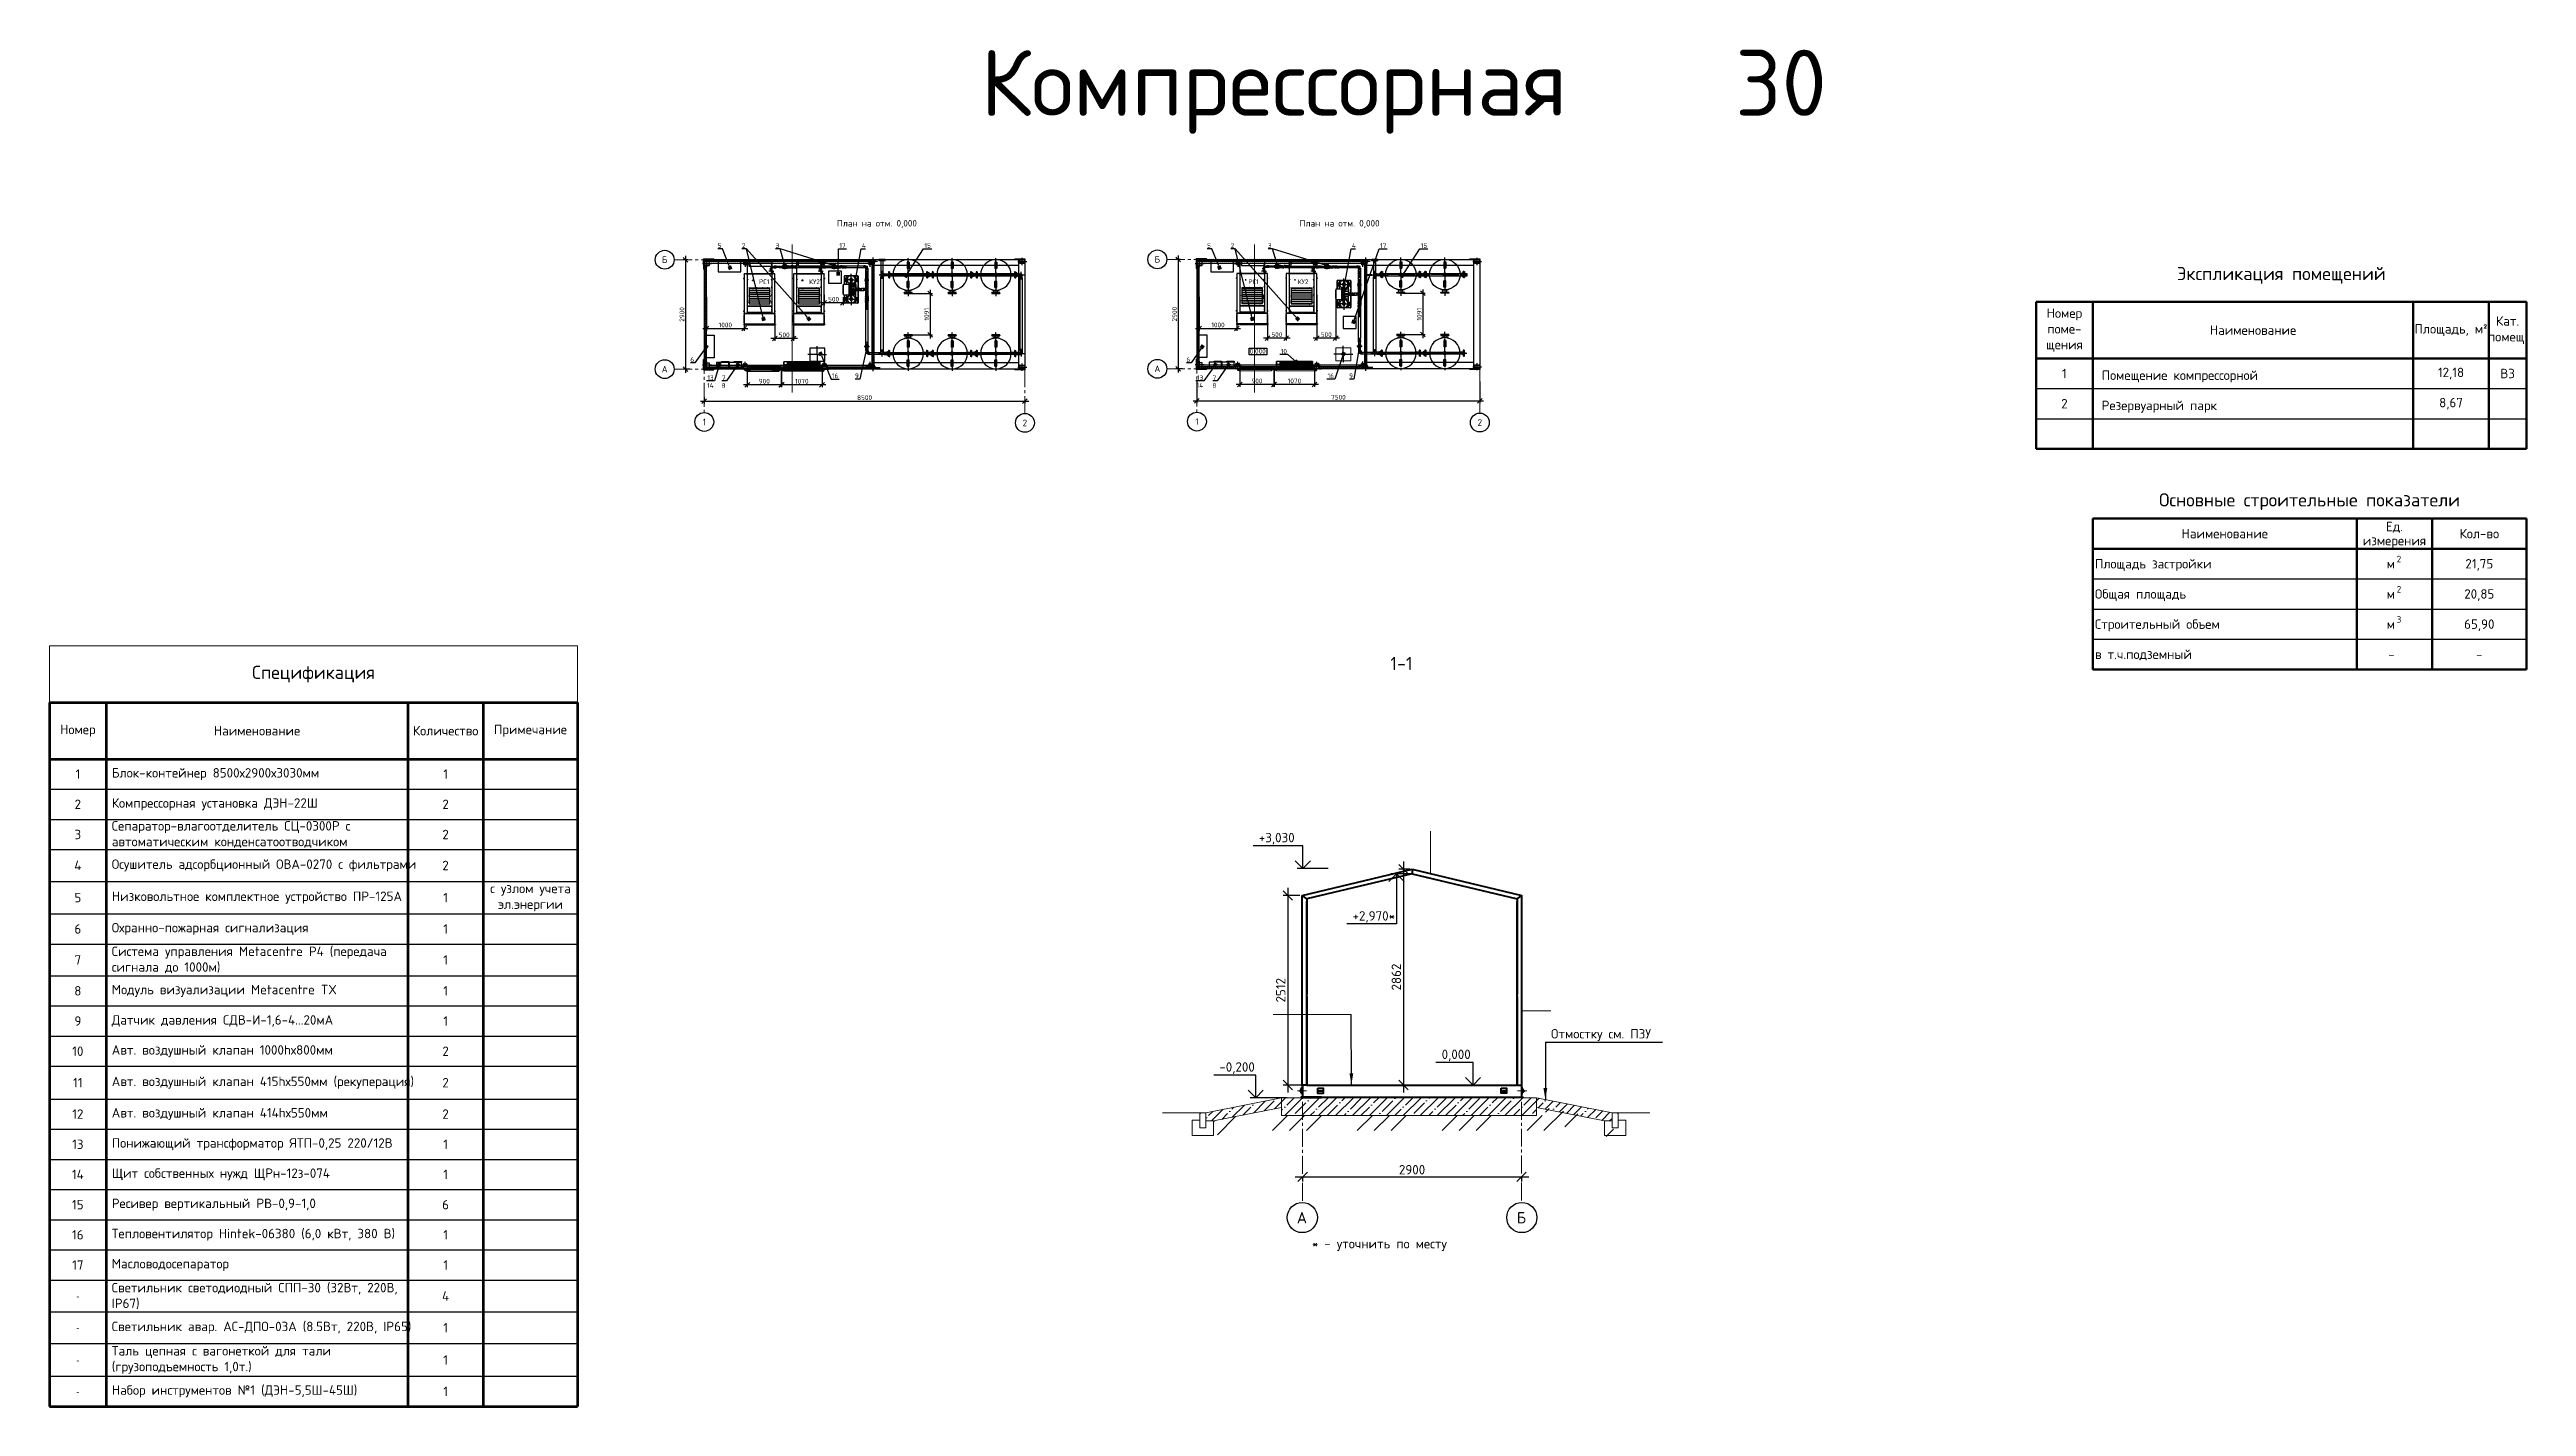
# Model space of a CAD drawing. Header units: millimetres. Extents: x 3795014 to 4300160, y 3869364 to 4016788.
# Drawn here: x 3844162 to 3909826, y 3980720 to 4016690 of the extents above; entities that cross this region are included whole.
import ezdxf
from ezdxf import colors
from ezdxf.entities.mleader import LeaderData, LeaderLine
from ezdxf.enums import TextEntityAlignment as Align
from ezdxf.math import Vec2, Vec3

# ---------------------------------------------------------------- set-up
doc = ezdxf.new("R2010")
doc.units = ezdxf.units.MM
doc.set_wipeout_variables(frame=1)
for name, pattern in [('K5LT_AXLED', [19.5, 15, -1.5, 1.5, -1.5]), ('K5LT_BASIC', [0]), ('K5LT_DASHED', [6, 4, -2]), ('K5LT_THIN', [0]), ('K5LT_THIN_INCLUDED_TO_HATCHING', [0]), ('осевая2', [28.575, 19.05, -3.175, 3.175, -3.175])]:
    doc.linetypes.add(name, pattern=pattern)
doc.layers.get('Defpoints').update_dxf_attribs({"color": 3})
for name, color, linetype in [('1', 7, 'Continuous'), ('1Оси', 7, 'Continuous'), ('Системный слой', 7, 'Continuous'), ('ТХ здание', 7, 'Continuous')]:
    doc.layers.add(name, color=color, linetype=linetype)
for name, color, linetype, lineweight in [('7.1.Экспликация', 7, 'Continuous', 60), ('выноска', 7, 'Continuous', 18), ('Дополнительная', 7, 'Continuous', 18), ('оси', 7, 'осевая2', 13), ('основная', 7, 'Continuous', 50), ('отметки', 7, 'Continuous', 18), ('размеры', 7, 'Continuous', 18), ('текст', 7, 'Continuous', 20), ('штриховка', 7, 'Continuous', 9)]:
    doc.layers.add(name, color=color, linetype=linetype, lineweight=lineweight)
doc.styles.add('ISOCPEUR', font='isocpeur.ttf')
doc.styles.get("Standard").update_dxf_attribs({"font": 'times.ttf'})
doc.styles.add('ВНИПИТЕКСТ', font='isocpeui.ttf')
doc.styles.add('ГОСТ 2.304', font='isocpeur.ttf')
doc.dimstyles.new('СПДС', dxfattribs={"dimscale": 50, "dimtxt": 2.5, "dimasz": 2.5, "dimexe": 1.25, "dimexo": 0.625, "dimtad": 1, "dimdec": 0, "dimrnd": 0.001, "dimtxsty": 'ГОСТ 2.304', "dimblk": 'OBLIQUE', "dimcen": 2.5, "dimdle": 2, "dimadec": 0, "dimazin": 2, "dimtfac": 0.75, "dimtdec": 0, "dimtmove": 1, "dimatfit": 3, "dimfxl": 1, "dimtolj": 1, "dimarcsym": 1})
doc.dimstyles.new('СПДС$0', dxfattribs={"dimscale": 100, "dimtxt": 2.5, "dimasz": 2.5, "dimexe": 1.25, "dimexo": 0.004, "dimgap": 1, "dimtad": 1, "dimdec": 0, "dimtxsty": 'ВНИПИТЕКСТ', "dimblk": 'OBLIQUE', "dimcen": 0, "dimdle": 1.25, "dimclrd": 256, "dimclre": 256, "dimclrt": 256, "dimadec": 0, "dimazin": 2, "dimtfac": 1, "dimtdec": 0, "dimtmove": 1, "dimatfit": 3, "dimldrblk": 'NONE', "dimfxl": 1, "dimlwd": -1, "dimlwe": -1, "dimarcsym": 0})
pattern_1 = [(45, (3873269.272, 4002361.97), (-26.5165, 26.5165), []), (135, (3873269.272, 4002361.97), (-26.5165, -26.5165), [])]
pattern_2 = [(45, (3873269.272, 4002371.96), (-26.5165, 26.5165), []), (135, (3873269.272, 4002371.96), (-26.5165, -26.5165), [])]
pattern_3 = [(45, (0, 0), (-1.06066, 1.06066), []), (135, (0, 0), (-1.06066, -1.06066), [])]
pattern_4 = [(45, (3858796.43, 3999302.34), (-26.5165, 26.5165), []), (135, (3858796.43, 3999302.34), (-26.5165, -26.5165), [])]
pattern_5 = [(45, (3858796.43, 3999302.341), (-8.838835, 8.838835), []), (135, (3858796.43, 3999302.341), (-8.838835, -8.838835), [])]
pattern_6 = [(0, (3858796.43, 3999302.34), (0, 50), [])]

msp = doc.modelspace()

# ---------------------------------------------------------------- texts
at = {"lineweight": 20, "ltscale": 100, "insert": (3877628.9, 3985159.4), "char_height": 250, "attachment_point": 1, "style": 'ISOCPEUR'}
msp.add_mtext_dynamic_manual_height_columns('* - уточнить по месту', width=6029.222, gutter_width=200, heights=[0], dxfattribs=at)
at = {"layer": 'текст', "style": 'ГОСТ 2.304'}
for s, height, p in [('Компрессорная    30', 1750, (3868844.8, 4014933.9)), ('0,000', 125, (3875976.2, 4008630)), ('Помещение компрессорной', 250, (3898565.5, 4007930.9)), ('Резервуарный парк', 250, (3898565.5, 4007130.9)), ('1-1', 350, (3879707.9, 4000241.6))]:
    msp.add_text(s, height=height, dxfattribs=at).set_placement(p)
for s, height, p in [('План на отм. 0,000', 175, (3866096, 4012085.8)), ('План на отм. 0,000', 175, (3878361.3, 4012085.8)), ('Б', 175, (3860469.3, 4011117.7)), ('Б', 175, (3873530, 4011127.3)), ('Экспликация помещений', 350, (3903325.9, 4010751.5)), ('А', 175, (3860469.3, 4008217.7)), ('А', 175, (3873530, 4008227.3)), ('1', 175, (3861519.3, 4006817.7)), ('2', 175, (3870019.3, 4006792.7)), ('1', 175, (3874580, 4006827.3)), ('2', 175, (3882080, 4006802.3))]:
    msp.add_text(s, height=height, dxfattribs=at).set_placement(p, align=Align.MIDDLE_CENTER)
at = {"layer": 'текст', "ltscale": 100, "style": 'ГОСТ 2.304'}
for s, height, p in [('Основные строительные показатели', 350, (3904075.9, 4004752.5)), ('Наименование', 250, (3901825.9, 4003858.2)), ('измерения', 250, (3906325.9, 4003670.7)), ('Ед.', 250, (3906325.9, 4004045.7)), ('Кол-во', 250, (3908575.9, 4003858.2)), ('м', 250, (3906228.9, 4003058.2)), ('2', 175, (3906445.9, 4003183.2)), ('21,75', 250, (3908575.9, 4003058.2)), ('м', 250, (3906228.9, 4002258.2)), ('2', 175, (3906445.9, 4002383.2)), ('20,85', 250, (3908575.9, 4002258.2)), ('3', 175, (3906445.9, 4001583.2)), ('м', 250, (3906228.9, 4001458.2)), ('65,90', 250, (3908575.9, 4001458.2)), ('-', 250, (3906244, 4000658.2)), ('-', 250, (3908575.9, 4000658.2))]:
    msp.add_text(s, height=height, dxfattribs=at).set_placement(p, align=Align.MIDDLE_CENTER)
for s, p in [('Площадь застройки', (3898385.9, 4003058.2)), ('Общая площадь', (3898385.9, 4002258.2)), ('Строительный объем', (3898385.9, 4001458.2)), ('в т.ч.подземный', (3898385.9, 4000658.2))]:
    msp.add_text(s, height=250, dxfattribs=at).set_placement(p, align=Align.MIDDLE_LEFT)
at = {"layer": 'текст', "linetype": 'Continuous', "lineweight": 25, "ltscale": 50, "style": 'ГОСТ 2.304'}
for s, p in [('+3,030', (3876219.9, 3995674.6)), ('+2,970*', (3878703.9, 3993599.5)), ('-0,200', (3875173.7, 3989594.6)), ('0,000', (3881067.1, 3989930.6))]:
    msp.add_text(s, height=250, dxfattribs=at).set_placement(p)
at = {"layer": 'текст', "linetype": 'Continuous', "lineweight": 25, "ltscale": 0.083333, "style": 'ГОСТ 2.304'}
msp.add_text('Отмостку см. ПЗУ', height=250, dxfattribs=at).set_placement((3883967.1, 3990474.6))
at = {"layer": 'текст', "style": 'ГОСТ 2.304'}
for s, p in [('А', (3877362.6, 3985723)), ('Б', (3883182.6, 3985723))]:
    msp.add_text(s, height=300, dxfattribs=at).set_placement(p, align=Align.MIDDLE)
at = {"layer": 'текст', "color": 7, "char_height": 125, "attachment_point": 1, "style": 'ISOCPEUR'}
for s, insert in [('{\\W0.965;РС1}', (3862967.2, 4010597)), ('КУ2', (3864296.2, 4010597)), ('{\\W0.965;РС1}', (3875940.5, 4010597)), ('КУ2', (3877250.5, 4010597))]:
    msp.add_mtext(s, dxfattribs=dict(at, insert=insert))
at = {"layer": 'текст', "lineweight": 20, "ltscale": 100, "char_height": 250, "attachment_point": 5, "style": 'ГОСТ 2.304'}
for s, insert, width in [('Номер поме-\\Pщения', (3897575.9, 4009251.5), 1500), ('Кат. помещ.', (3909325.9, 4009251.5), 1000), ('Наименование', (3902575.9, 4009251.5), 8500), ('Площадь, м²', (3907825.9, 4009251.5), 2000), ('1', (3897575.9, 4008101.5), 1500), ('12,18', (3907825.9, 4008101.5), 2000), ('В3', (3909325.9, 4008101.5), 1000), ('2', (3897575.9, 4007301.5), 1500), ('8,67', (3907825.9, 4007301.5), 2000)]:
    msp.add_mtext(s, dxfattribs=dict(at, insert=insert, width=width))

# ---------------------------------------------------------------- blocks, each defined once
blk = doc.blocks.new('U147')
at = {"layer": 'Системный слой', "linetype": 'K5LT_BASIC'}
for p, q in [((264.4, 270.2), (264.4, 270.6)), ((265.6, 270.6), (264.4, 270.6)), ((265.6, 270.2), (264.4, 270.2)), ((264.4, 270), (273, 270)), ((264.4, 270), (264.4, 269.4)), ((264.4, 269.4), (273, 269.4)), ((264.5, 266.7), (264.5, 266.5)), ((265.5, 270.1), (265.4, 270.2)), ((265.5, 270.1), (265.4, 270)), ((266.4, 270.1), (265.5, 270.1)), ((273, 270.6), (265.6, 270.6)), ((273, 270.2), (265.6, 270.2)), ((271.8, 270.1), (266.4, 270.1)), ((266.5, 269.4), (266.5, 267.1)), ((266.6, 266.9), (266.6, 267.3)), ((266.6, 266.9), (266.7, 266.9)), ((266.7, 266.9), (266.7, 267.3)), ((270.5, 267.5), (266.8, 267.5)), ((270.5, 267.4), (266.8, 267.4)), ((269.7, 264.1), (267.7, 264.1)), ((267.7, 264.1), (267.7, 257.6)), ((268.5, 262.8), (268.5, 260.8)), ((268.8, 262.8), (268.5, 262.8)), ((268.7, 267), (268.6, 267.2)), ((268.8, 267.2), (268.7, 267)), ((268.7, 267), (268.7, 267)), ((268.7, 267), (268.7, 267)), ((268.8, 262.8), (268.8, 260.8)), ((269.7, 264.1), (269.7, 257.6)), ((270.6, 267.3), (270.6, 266.9)), ((270.8, 266.9), (270.6, 266.9)), ((270.8, 269.4), (270.8, 267.1)), ((270.8, 267.3), (270.8, 266.9)), ((271.8, 270.1), (271.9, 270.2)), ((271.8, 270.1), (271.9, 270)), ((272.8, 266.7), (272.8, 266.5)), ((273, 270.2), (273, 270.6)), ((273, 270), (273, 269.4)), ((245.5, 251.5), (245.6, 251.6)), ((245.5, 250.8), (245.5, 251.5)), ((245.5, 250), (245.5, 250.8)), ((245.5, 250), (245.6, 250)), ((246.1, 251.6), (245.6, 251.6)), ((245.6, 251.6), (245.6, 250.8)), ((245.6, 250.8), (245.6, 250)), ((246.1, 250), (245.6, 250)), ((246.1, 251.6), (246.3, 251.8)), ((246.1, 250.8), (246.1, 251.6)), ((246.1, 250), (246.1, 250.8)), ((246.1, 250), (246.3, 249.8)), ((246.6, 251.8), (246.3, 251.8)), ((246.3, 251.8), (246.3, 250.8)), ((246.3, 250.8), (246.3, 249.8)), ((246.6, 249.8), (246.3, 249.8)), ((246.6, 253), (248.2, 253)), ((246.6, 248.6), (246.6, 253)), ((246.6, 248.6), (248.2, 248.6)), ((248.3, 254), (247.7, 254)), ((247.7, 254), (247.7, 253)), ((247.7, 248.6), (247.7, 248.5)), ((247.7, 248.5), (247.7, 247.6)), ((248.3, 247.6), (247.7, 247.6)), ((248.2, 248.6), (248.2, 253)), ((248.5, 251.8), (248.2, 251.8)), ((248.5, 249.8), (248.2, 249.8)), ((248.3, 254), (248.3, 251.8)), ((248.4, 252.8), (248.3, 252.9)), ((248.3, 249.8), (248.3, 248.5)), ((248.4, 248.7), (248.3, 248.6)), ((248.3, 248.5), (248.3, 247.6)), ((248.4, 252.8), (248.5, 252.9)), ((248.4, 252.2), (248.4, 252.8)), ((248.4, 252.8), (248.4, 251.8)), ((248.4, 251.8), (248.4, 252.2)), ((248.4, 248.7), (248.4, 249.8)), ((248.4, 249.8), (248.4, 249.3)), ((248.4, 249.3), (248.4, 248.7)), ((248.4, 248.7), (248.5, 248.6)), ((248.5, 254), (249.1, 254)), ((248.5, 253), (248.5, 254)), ((248.5, 251.7), (248.5, 253)), ((248.7, 251.6), (248.5, 251.8)), ((248.5, 250.8), (248.5, 251.8)), ((248.5, 249.8), (248.5, 250.8)), ((248.7, 250), (248.5, 249.8)), ((248.5, 247.6), (248.5, 249.8)), ((248.5, 247.6), (249.1, 247.6)), ((249.2, 251.6), (248.7, 251.6)), ((248.7, 250.8), (248.7, 251.6)), ((248.7, 250), (248.7, 250.8)), ((249.2, 250), (248.7, 250)), ((249.1, 253), (249.1, 254)), ((249.1, 251.6), (249.1, 253)), ((249.1, 251.9), (252.5, 251.9)), ((249.1, 247.6), (249.1, 250)), ((249.1, 249.6), (252.5, 249.6)), ((249.3, 251.5), (249.2, 251.6)), ((249.2, 250.8), (249.2, 251.6)), ((249.2, 250), (249.2, 250.8)), ((249.3, 250), (249.2, 250)), ((249.3, 251.5), (249.3, 250.8)), ((249.3, 251.2), (250.3, 251.2)), ((249.3, 250.8), (249.3, 250)), ((249.3, 250.4), (250.3, 250.4)), ((250.3, 250.8), (250.3, 251.3)), ((250.3, 251.3), (252.4, 251.3)), ((250.3, 250.3), (250.3, 250.8)), ((250.3, 250.3), (252.4, 250.3)), ((267.9, 252.1), (267.2, 251.6)), ((267.2, 251.6), (267.2, 250.8)), ((267.2, 250.8), (267.2, 249.9)), ((267.2, 249.9), (267.9, 249.5)), ((269.7, 257.6), (267.7, 257.6)), ((269.7, 257.6), (267.7, 257.6)), ((267.7, 257.6), (267.7, 257.6)), ((267.7, 243.9), (267.7, 244)), ((267.7, 244), (269.7, 244)), ((267.7, 237.4), (267.7, 243.9)), ((267.7, 243.9), (269.7, 243.9)), ((267.7, 237.4), (269.7, 237.4)), ((268.7, 252.5), (267.9, 252.1)), ((267.9, 249.5), (268.7, 249)), ((268.5, 258.8), (268.5, 260.8)), ((268.5, 260.8), (268.5, 260.8)), ((268.8, 258.8), (268.5, 258.8)), ((268.5, 242.8), (268.8, 242.8)), ((268.5, 242.8), (268.5, 240.8)), ((268.5, 240.7), (268.5, 240.8)), ((268.5, 238.8), (268.5, 240.7)), ((268.5, 238.8), (268.8, 238.8)), ((269.4, 252.1), (268.7, 252.5)), ((268.7, 249), (269.4, 249.5)), ((268.8, 260.8), (268.8, 260.8)), ((268.8, 258.8), (268.8, 260.8)), ((268.8, 242.8), (268.8, 240.8)), ((268.8, 240.7), (268.8, 240.8)), ((268.8, 238.8), (268.8, 240.7)), ((270.2, 251.6), (269.4, 252.1)), ((269.4, 249.5), (270.2, 249.9)), ((269.7, 257.6), (269.7, 257.6)), ((269.7, 243.9), (269.7, 244)), ((269.7, 237.4), (269.7, 243.9)), ((270.2, 250.8), (270.2, 251.6)), ((270.2, 249.9), (270.2, 250.8)), ((288.2, 251.9), (284.9, 251.9)), ((287.6, 251.9), (284.9, 251.9)), ((288.2, 249.6), (284.9, 249.6)), ((287.6, 249.6), (284.9, 249.6)), ((288.8, 254), (288.2, 254)), ((288.2, 254), (288.2, 253)), ((288.2, 253), (288.2, 251.8)), ((288.2, 249.8), (288.2, 247.6)), ((288.8, 247.6), (288.2, 247.6)), ((288.8, 254), (288.8, 253)), ((288.8, 253), (288.8, 250.8)), ((288.9, 252.8), (288.8, 252.9)), ((288.8, 250.8), (288.8, 247.6)), ((288.9, 248.7), (288.8, 248.6)), ((288.9, 252.8), (289, 252.9)), ((288.9, 249.3), (288.9, 252.8)), ((288.9, 252.8), (288.9, 252.2)), ((288.9, 252.2), (288.9, 248.7)), ((288.9, 248.7), (288.9, 249.3)), ((288.9, 248.7), (289, 248.6)), ((289, 248.5), (289, 254)), ((289, 254), (289.6, 254)), ((289, 247.6), (289, 248.5)), ((289, 247.6), (289.6, 247.6)), ((289.6, 248.5), (289.6, 254)), ((289.6, 247.6), (289.6, 248.5))]:
    blk.add_line(p, q, dxfattribs=at)
at = {"layer": 'Системный слой', "linetype": 'K5LT_AXLED'}
for q in [(268.7, 273.4), (245.2, 250.8), (292.1, 250.8), (268.7, 232.5)]:
    blk.add_line((268.7, 250.8), q, dxfattribs=at)
at = {"layer": 'Системный слой', "linetype": 'K5LT_BASIC'}
for centre, radius, start, end in [((268.7, 250.8), 16.2, 90, 180), ((268.7, 250.8), 16.2, 270.1432, 269.8568), ((268.7, 250.8), 16.5, 97.3209, 104.6931), ((266.8, 267.3), 0.225, 90, 180), ((266.8, 267.3), 0.105, 90, 180), ((268.7, 250.8), 16.5, 90.4006, 96.9005), ((268.7, 250.8), 16.2, 0, 90), ((268.7, 250.8), 16.5, 83.0995, 89.5994), ((270.5, 267.3), 0.225, 0, 90), ((270.5, 267.3), 0.105, 0, 90), ((268.7, 250.8), 16.5, 75.3069, 82.6791), ((268.7, 250.8), 16.2, 180, 270), ((268.7, 250.8), 1.6, 159.6359, 180), ((268.7, 250.8), 1.6, 180, 200.3641), ((268.7, 250.8), 1.5, 120, 180), ((268.7, 250.8), 1.5, 180, 240), ((268.7, 250.8), 1.6, 99.6359, 140.3641), ((268.7, 250.8), 1.6, 219.6358, 260.3641), ((268.7, 250.8), 1.5, 60, 120), ((268.7, 250.8), 1.5, 240, 300), ((268.7, 250.8), 16.2, 270, 0), ((268.7, 250.8), 1.6, 39.6359, 80.3641), ((268.7, 250.8), 1.6, 279.6359, 320.3641), ((268.7, 250.8), 1.5, 0, 60), ((268.7, 250.8), 1.5, 300, 330), ((268.7, 250.8), 1.5, 330, 0), ((268.7, 250.8), 1.6, 0, 20.3641), ((268.7, 250.8), 1.6, 339.6359, 0), ((287.6, 250.8), 1.14, 90, 270), ((287.6, 250.8), 1, 90, 270), ((287.6, 250.8), 0.97, 0, 180), ((287.6, 250.8), 0.906, 0, 180), ((287.6, 250.8), 0.97, 180, 0), ((287.6, 250.8), 0.906, 180, 0), ((287.6, 250.8), 0.546, 0, 180), ((287.6, 250.8), 0.546, 180, 0), ((287.6, 250.8), 0.482, 0, 180), ((287.6, 250.8), 0.482, 180, 0), ((287.6, 250.8), 1.14, 270, 90), ((287.6, 250.8), 1, 270, 90), ((268.7, 250.8), 16.2, 269.8568, 270.1432)]:
    blk.add_arc(centre, radius, start, end, dxfattribs=at)
for points, knots in [([(265.4, 270.2), (265.4, 270.2), (265.4, 270.2), (265.4, 270.2), (265.4, 270.2), (265.4, 270.2), (265.4, 270.2), (265.4, 270.2), (265.4, 270.2), (265.4, 270.2), (265.4, 270.2), (265.4, 270.2), (265.4, 270.2), (265.4, 270.2), (265.4, 270.2), (265.4, 270.2), (265.4, 270.2), (265.4, 270.2)], [0, 0, 0, 0, 2.070458, 3.887251, 5.355307, 6.470189, 7.443031, 8.473457, 9.434259, 10.56706, 11.602931, 12.709375, 13.743512, 14.861212, 15.937161, 16.995159, 18, 18, 18, 18]), ([(265.4, 270.2), (265.4, 270.2), (265.4, 270.2), (265.4, 270.2), (265.4, 270.2), (265.4, 270.2), (265.4, 270.2), (265.4, 270.2), (265.4, 270.2), (265.4, 270.2), (265.4, 270.2), (265.4, 270.2), (265.4, 270.2), (265.4, 270.2), (265.4, 270.2), (265.4, 270.2), (265.4, 270.2), (265.4, 270.2), (265.4, 270.2), (265.4, 270.2), (265.4, 270.2), (265.4, 270.2)], [0, 0, 0, 0, 2.181994, 3.424646, 4.637388, 5.887186, 7.140958, 8.438361, 9.666689, 11.064242, 12.384876, 13.755335, 14.928139, 16.018214, 16.966434, 17.820434, 18.665002, 19.500138, 20.312192, 21.14548, 22, 22, 22, 22]), ([(265.4, 270), (265.4, 270), (265.4, 270), (265.4, 270), (265.4, 270), (265.4, 270), (265.4, 270), (265.4, 270)], [0, 0, 0, 0, 1.88131, 3.618802, 5.451667, 7.618352, 8, 8, 8, 8]), ([(266.2, 270.2), (266.2, 270.2), (266.2, 270.2), (266.3, 270.2), (266.3, 270.2), (266.3, 270.2), (266.3, 270.2), (266.3, 270.2), (266.3, 270.2), (266.3, 270.2), (266.3, 270.2), (266.3, 270.2), (266.3, 270.2), (266.3, 270.2), (266.3, 270.2), (266.3, 270.2), (266.3, 270.2), (266.3, 270.2), (266.3, 270.2), (266.3, 270.2), (266.3, 270.2), (266.4, 270.2), (266.4, 270.2), (266.4, 270.2), (266.4, 270.2), (266.4, 270.2), (266.4, 270.2)], [0, 0, 0, 0, 1.365876, 2.55269, 3.560443, 4.329031, 5.14469, 6.028471, 6.959204, 7.829715, 8.567265, 9.269195, 10.07572, 11.145967, 12.308658, 13.467293, 14.630972, 16.237244, 17.886765, 19.525086, 20.994087, 22.572541, 23.921969, 25.034059, 25.967939, 27, 27, 27, 27]), ([(266.4, 270), (266.4, 270), (266.4, 270), (266.4, 270), (266.4, 270), (266.4, 270), (266.4, 270), (266.4, 270), (266.4, 270), (266.4, 270), (266.4, 270), (266.4, 270), (266.4, 270), (266.4, 270), (266.4, 270), (266.4, 270), (266.4, 270), (266.4, 270), (266.3, 270), (266.3, 270), (266.3, 270), (266.3, 270), (266.3, 270), (266.3, 270), (266.3, 270), (266.3, 270), (266.3, 270)], [0, 0, 0, 0, 1.271072, 2.389063, 3.353973, 4.165781, 4.977569, 5.858401, 6.789532, 7.71127, 8.790364, 9.903001, 11.108874, 12.238353, 13.474154, 14.779943, 15.980113, 17.034525, 17.95163, 18.942103, 20.145634, 21.381738, 22.689199, 24.187931, 25.671544, 27, 27, 27, 27]), ([(266.4, 270.2), (266.4, 270.2), (266.4, 270.2), (266.4, 270.2), (266.4, 270.2), (266.4, 270.2), (266.5, 270.2), (266.5, 270.2), (266.5, 270.2)], [0, 0, 0, 0, 2.000482, 3.052904, 4.451253, 6.047996, 7.337485, 9, 9, 9, 9]), ([(268.5, 270.2), (268.5, 270.2), (268.5, 270.2), (268.5, 270.2), (268.6, 270.2), (268.6, 270.2), (268.6, 270.2), (268.6, 270.2), (268.6, 270.2), (268.6, 270.2), (268.6, 270.2), (268.6, 270.2), (268.6, 270.2), (268.6, 270.2), (268.6, 270.2), (268.7, 270.2), (268.7, 270.2), (268.7, 270.2), (268.7, 270.2), (268.7, 270.2), (268.7, 270.2), (268.7, 270.2), (268.7, 270.2), (268.7, 270.2), (268.7, 270.2), (268.8, 270.2), (268.8, 270.2), (268.8, 270.2), (268.8, 270.2), (268.8, 270.2), (268.8, 270.2), (268.8, 270.2), (268.8, 270.2), (268.8, 270.2), (268.8, 270.2), (268.8, 270.2), (268.8, 270.2), (268.8, 270.2)], [0, 0, 0, 0, 2.188392, 4.108668, 5.660344, 6.83873, 7.866985, 8.956105, 9.971634, 11.168959, 12.263833, 13.4333, 14.526342, 15.707705, 16.84494, 17.963202, 18.949214, 19.965032, 20.907221, 21.978992, 23.024967, 24.102902, 25.184265, 26.303258, 27.362675, 28.568047, 29.707077, 30.889081, 31.900609, 32.840785, 33.658613, 34.395177, 35.123606, 35.843901, 36.544287, 37.262987, 38, 38, 38, 38]), ([(268.8, 270), (268.8, 270), (268.8, 270), (268.8, 270), (268.8, 270), (268.7, 270), (268.7, 270), (268.7, 270), (268.7, 270), (268.7, 270), (268.7, 270), (268.7, 270), (268.7, 270), (268.7, 270), (268.7, 270), (268.7, 270), (268.6, 270), (268.6, 270), (268.6, 270), (268.6, 270), (268.6, 270), (268.6, 270), (268.6, 270), (268.6, 270), (268.6, 270), (268.6, 270), (268.6, 270)], [0, 0, 0, 0, 1.271072, 2.389063, 3.353973, 4.165781, 4.977569, 5.858401, 6.789532, 7.71127, 8.790364, 9.903001, 11.108874, 12.238353, 13.474154, 14.779943, 15.980113, 17.034525, 17.95163, 18.942103, 20.145634, 21.381738, 22.689199, 24.187931, 25.671544, 27, 27, 27, 27]), ([(270.9, 270.2), (270.9, 270.2), (270.9, 270.2), (270.9, 270.2), (270.9, 270.2), (270.9, 270.2), (270.9, 270.2), (270.9, 270.2), (270.9, 270.2), (270.9, 270.2), (270.9, 270.2), (270.9, 270.2), (270.9, 270.2), (270.9, 270.2), (270.9, 270.2), (270.9, 270.2), (271, 270.2), (271, 270.2), (271, 270.2), (271, 270.2), (271, 270.2), (271, 270.2), (271, 270.2), (271, 270.2), (271, 270.2), (271, 270.2), (271, 270.2), (271, 270.2), (271, 270.2), (271.1, 270.2), (271.1, 270.2), (271.1, 270.2), (271.1, 270.2), (271.1, 270.2), (271.1, 270.2), (271.1, 270.2), (271.1, 270.2), (271.1, 270.2), (271.1, 270.2)], [0, 0, 0, 0, 2.098266, 3.933787, 5.40939, 6.508009, 7.584179, 8.569468, 9.488069, 10.248193, 12.375705, 13.494139, 14.411445, 15.450371, 16.557566, 17.661301, 18.861363, 19.93129, 20.901493, 21.88384, 23.067005, 24.360459, 25.578174, 26.691721, 27.752769, 28.874556, 29.953197, 31.064416, 31.988426, 33.037857, 34.009517, 34.874159, 35.49531, 36.297489, 37.070225, 37.92784, 38.491193, 39, 39, 39, 39]), ([(271.1, 270), (271, 270), (271, 270), (271, 270), (271, 270), (271, 270), (271, 270), (271, 270), (271, 270), (271, 270), (271, 270), (271, 270), (271, 270), (271, 270), (271, 270), (271, 270), (270.9, 270), (270.9, 270), (270.9, 270), (270.9, 270), (270.9, 270), (270.9, 270), (270.9, 270), (270.9, 270), (270.9, 270), (270.9, 270), (270.9, 270)], [0, 0, 0, 0, 1.271072, 2.389063, 3.353973, 4.165781, 4.977569, 5.858401, 6.789532, 7.71127, 8.790364, 9.903001, 11.108874, 12.238353, 13.474154, 14.779943, 15.980113, 17.034525, 17.95163, 18.942103, 20.145634, 21.381738, 22.689199, 24.187931, 25.671544, 27, 27, 27, 27]), ([(271.9, 270.2), (271.9, 270.2), (271.9, 270.2), (271.9, 270.2), (271.9, 270.2), (271.9, 270.2), (271.9, 270.2), (271.9, 270.2), (271.9, 270.2), (271.9, 270.2), (271.9, 270.2), (271.9, 270.2), (271.9, 270.2), (271.9, 270.2), (271.9, 270.2), (271.9, 270.2), (271.9, 270.2), (271.9, 270.2)], [0, 0, 0, 0, 2.070458, 3.887251, 5.355307, 6.470189, 7.443031, 8.473457, 9.434259, 10.56706, 11.602931, 12.709375, 13.743512, 14.861212, 15.937161, 16.995159, 18, 18, 18, 18]), ([(271.9, 270.2), (271.9, 270.2), (271.9, 270.2), (271.9, 270.2), (271.9, 270.2), (271.9, 270.2), (271.9, 270.2), (271.9, 270.2), (271.9, 270.2), (271.9, 270.2), (271.9, 270.2), (271.9, 270.2), (271.9, 270.2), (271.9, 270.2), (271.9, 270.2), (271.9, 270.2), (271.9, 270.2), (271.9, 270.2), (271.9, 270.2), (271.9, 270.2), (271.9, 270.2), (271.9, 270.2)], [0, 0, 0, 0, 2.181994, 3.424646, 4.637388, 5.887186, 7.140958, 8.438361, 9.666689, 11.064242, 12.384876, 13.755335, 14.928139, 16.018214, 16.966434, 17.820434, 18.665002, 19.500138, 20.312192, 21.14548, 22, 22, 22, 22]), ([(271.9, 270), (271.9, 270), (271.9, 270), (271.9, 270), (271.9, 270), (271.9, 270), (271.9, 270)], [0, 0, 0, 0, 1.674306, 3.446078, 4.794746, 7, 7, 7, 7])]:
    blk.add_open_spline(points, degree=3, knots=knots, dxfattribs=at)
blk = doc.blocks.new('_Oblique')
at = {"color": 0, "linetype": 'ByBlock', "lineweight": -2}
blk.add_line((-0.5, -0.5), (0.5, 0.5), dxfattribs=at)
blk = doc.blocks.new('*D131')
at = {"layer": 'Defpoints', "color": 0, "lineweight": 20, "transparency": 16777216}
for p in [(3877382, 3986857), (3883182, 3986857), (3883182, 3986809)]:
    blk.add_point(p, dxfattribs=at)
at = {"layer": 'размеры', "color": 0, "lineweight": -2, "transparency": 16777216}
for p, q in [((3877182, 3986809), (3883382, 3986809)), ((3877382, 3986795), (3877382, 3986684)), ((3883182, 3986795), (3883182, 3986684))]:
    blk.add_line(p, q, dxfattribs=at)
at = {"layer": 'размеры', "color": 0, "lineweight": -2, "transparency": 16777216, "xscale": 250, "yscale": 250, "zscale": 250, "rotation": 180}
blk.add_blockref('_Oblique', (3877382, 3986809), dxfattribs=at)
at = {"layer": 'размеры', "color": 0, "lineweight": -2, "transparency": 16777216, "xscale": 250, "yscale": 250, "zscale": 250}
blk.add_blockref('_Oblique', (3883182, 3986809), dxfattribs=at)
at = {"layer": 'размеры', "color": 0, "transparency": 16777216, "insert": (3880282, 3986996), "char_height": 250, "attachment_point": 5, "style": 'ГОСТ 2.304'}
blk.add_mtext('\\A1;2900', dxfattribs=at)
blk = doc.blocks.new('U18')
at = {"layer": 'Системный слой', "linetype": 'K5LT_BASIC'}
for p, q in [((247.7, 249.6), (247.7, 251.9)), ((247.7, 251.9), (336.1, 251.9)), ((336.1, 249.6), (247.7, 249.6)), ((336.1, 251.9), (336.1, 249.6))]:
    blk.add_line(p, q, dxfattribs=at)
blk = doc.blocks.new('U37')
at = {"layer": 'Системный слой', "color": 7, "linetype": 'K5LT_THIN', "lineweight": 18}
for p, q in [((51.6, 233.6), (51.6, 244.4)), ((52.4, 244.4), (51.6, 244.4)), ((51.6, 239.4), (51.6, 233.6)), ((52.4, 236.9), (52.4, 234.2)), ((51.6, 233.6), (62.4, 233.6)), ((62.4, 233.6), (62.4, 234.2))]:
    blk.add_line(p, q, dxfattribs=at)
blk = doc.blocks.new('U50')
at = {"layer": 'Системный слой'}
h = blk.add_hatch(dxfattribs=at)
h.set_pattern_fill('', angle=45, style=0, pattern_type=0)
h.set_pattern_definition(pattern_3)
h.paths.add_polyline_path([(100.4, 236.5), (98.3, 236.5), (98.1, 236.5), (98.1, 236.4), (98, 236.3), (98, 234), (98.1, 233.9), (98.2, 233.8), (98.3, 233.8), (133.8, 233.8), (133.9, 233.8), (134, 233.9), (134, 234), (134, 236.3), (134, 236.4), (133.9, 236.5), (133.8, 236.5), (131.8, 236.5)])
at = {"layer": 'Системный слой', "color": 7, "linetype": 'K5LT_THIN', "lineweight": 18}
for p, q in [((100.4, 236.5), (98.3, 236.5)), ((133.8, 236.5), (98.3, 236.5)), ((100.4, 236.5), (131.8, 236.5)), ((133.8, 236.5), (131.8, 236.5)), ((94.6, 234.2), (96.6, 234.2)), ((94.6, 234.1), (94.6, 234.2)), ((96.2, 234), (94.7, 234)), ((96.4, 232.3), (96.4, 233.8)), ((96.6, 232.2), (96.5, 232.2)), ((96.6, 234.2), (96.6, 232.2)), ((96.6, 234.2), (96.6, 232.2)), ((97.2, 233.8), (98, 233.8)), ((97.2, 233.8), (97.2, 233.7)), ((97.2, 233.7), (98, 233.7)), ((98.6, 233.6), (97.2, 233.6)), ((97.2, 232.4), (97.2, 232.3)), ((97.2, 232.3), (97.2, 232)), ((97.2, 232), (131.2, 232)), ((98, 234), (98, 236.3)), ((98, 236.3), (98, 234)), ((98, 233.8), (135, 233.8)), ((98, 233.7), (135, 233.7)), ((98.6, 233.7), (98.6, 233.6)), ((98.6, 233.6), (101.4, 233.6)), ((134.2, 233.6), (101.4, 233.6)), ((124, 233.7), (124, 233.6)), ((124, 233.6), (133, 233.6)), ((131.2, 232), (131.3, 232.1)), ((131.3, 232.1), (132.8, 233.6)), ((133, 233.7), (133, 233.6)), ((134, 236.3), (134, 234)), ((134, 236.3), (134, 234)), ((134, 234), (134, 236.3)), ((134.1, 233.7), (134.1, 232.1)), ((134.2, 232.1), (134.1, 232.1)), ((134.2, 233.7), (134.2, 232.1)), ((135, 233.7), (135, 233.8))]:
    blk.add_line(p, q, dxfattribs=at)
for radius in [0.6, 0.44]:
    blk.add_circle((97.2, 233), radius, dxfattribs=at)
for centre, radius, start, end in [((98.3, 236.3), 0.225, 90, 180), ((98.3, 236.3), 0.225, 90, 180), ((133.8, 236.3), 0.225, 0, 90), ((133.8, 236.3), 0.225, 0, 90), ((94.7, 234.1), 0.072, 180, 270), ((96.2, 233.8), 0.22, 0, 90), ((96.5, 232.3), 0.072, 180, 270), ((98.3, 234), 0.225, 180, 270), ((98.3, 234), 0.225, 180, 270), ((133.8, 234), 0.225, 270, 0), ((133.8, 234), 0.225, 270, 0)]:
    blk.add_arc(centre, radius, start, end, dxfattribs=at)
blk = doc.blocks.new('U51')
at = {"layer": 'Системный слой'}
h = blk.add_hatch(dxfattribs=at)
h.set_pattern_fill('', angle=45, style=0, pattern_type=0)
h.set_pattern_definition(pattern_3)
h.paths.add_polyline_path([(136.6, 236.5), (134.7, 236.5), (134.5, 236.5), (134.5, 236.4), (134.4, 236.3), (134.4, 234), (134.5, 233.9), (134.6, 233.8), (134.7, 233.8), (177, 233.8), (177.1, 233.8), (177.2, 233.9), (177.2, 234), (177.2, 236.3), (177.2, 236.4), (177.1, 236.5), (177, 236.5), (175.2, 236.5)])
at = {"layer": 'Системный слой', "color": 7, "linetype": 'K5LT_THIN', "lineweight": 18}
for p, q in [((134.7, 236.5), (136.6, 236.5)), ((134.7, 236.5), (177, 236.5)), ((175.2, 236.5), (136.6, 236.5)), ((175.2, 236.5), (177, 236.5)), ((134.4, 236.3), (134.4, 234)), ((134.4, 236.3), (134.4, 234)), ((134.4, 234), (134.4, 236.3)), ((177.6, 233.8), (134.7, 233.8)), ((135.3, 233.8), (135.3, 232.1)), ((135.3, 232.1), (135.5, 232.1)), ((177.6, 233.7), (135.5, 233.7)), ((135.5, 233.7), (135.5, 232.1)), ((140.3, 233.6), (135.5, 233.6)), ((135.5, 233.6), (173, 233.6)), ((137.2, 232.1), (135.6, 233.6)), ((137.2, 232), (137.2, 232.1)), ((178.4, 232), (137.2, 232)), ((140.3, 233.7), (140.3, 233.6)), ((176.6, 233.6), (173, 233.6)), ((176.6, 233.7), (176.6, 233.6)), ((176.6, 233.6), (178.4, 233.6)), ((177.2, 234), (177.2, 236.3)), ((177.2, 236.3), (177.2, 234)), ((178.4, 233.8), (177.6, 233.8)), ((178.4, 233.7), (177.6, 233.7)), ((178.4, 233.8), (178.4, 233.7)), ((178.4, 232.4), (178.4, 232.3)), ((178.4, 232.3), (178.4, 232)), ((181, 234.2), (179, 234.2)), ((179, 234.2), (179, 232.2)), ((179, 234.2), (179, 232.2)), ((179, 232.2), (179.1, 232.2)), ((179.2, 232.3), (179.2, 233.8)), ((179.4, 234), (180.9, 234)), ((181, 234.1), (181, 234.2))]:
    blk.add_line(p, q, dxfattribs=at)
for radius in [0.6, 0.44]:
    blk.add_circle((178.4, 233), radius, dxfattribs=at)
for centre, radius, start, end in [((134.7, 236.3), 0.225, 90, 180), ((134.7, 236.3), 0.225, 90, 180), ((177, 236.3), 0.225, 0, 90), ((177, 236.3), 0.225, 0, 90), ((134.7, 234), 0.225, 180, 270), ((134.7, 234), 0.225, 180, 270), ((177, 234), 0.225, 270, 0), ((177, 234), 0.225, 270, 0), ((179.1, 232.3), 0.072, 270, 0), ((179.4, 233.8), 0.22, 90, 180), ((180.9, 234.1), 0.072, 270, 0)]:
    blk.add_arc(centre, radius, start, end, dxfattribs=at)
blk = doc.blocks.new('U52')
at = {"layer": 'Системный слой', "color": 7, "linetype": 'K5LT_THIN', "lineweight": 18}
for p, q in [((51.6, 345.4), (51.6, 351.2)), ((51.6, 351.2), (62.4, 351.2)), ((51.6, 351.2), (51.6, 340.4)), ((52.4, 347.9), (52.4, 350.6)), ((62.4, 351.2), (62.4, 350.6)), ((52.4, 340.4), (51.6, 340.4))]:
    blk.add_line(p, q, dxfattribs=at)
blk = doc.blocks.new('U53')
at = {"layer": 'Системный слой', "linetype": 'K5LT_BASIC'}
for p, q in [((94.5, 330.8), (94.7, 331)), ((94.5, 330.4), (94.5, 330.8)), ((94.5, 329.9), (94.5, 330.4)), ((94.5, 329.9), (94.7, 329.8)), ((94.7, 335.2), (94.7, 293.1)), ((94.8, 335.2), (94.7, 335.2)), ((127.1, 335.2), (94.8, 335.2)), ((94.8, 335.2), (94.8, 335.2)), ((94.8, 335.2), (94.8, 335.2)), ((96.9, 335.2), (97.3, 335.2)), ((96.9, 335.2), (96.9, 335.2)), ((96.9, 335.2), (96.9, 335.2)), ((97.3, 335.2), (124.5, 335.2)), ((103.5, 328.4), (103.5, 328.5)), ((103.5, 328.5), (104.7, 328.5)), ((103.5, 328.5), (103.5, 328.4)), ((104.7, 328.5), (103.5, 328.5)), ((103.5, 328.4), (104.7, 328.4)), ((103.5, 328.4), (104.7, 328.4)), ((104.7, 319.4), (103.5, 319.4)), ((103.5, 319.4), (103.5, 319.3)), ((104.7, 319.4), (103.5, 319.4)), ((103.5, 319.4), (103.5, 319.3)), ((104.7, 319.3), (103.5, 319.3)), ((103.5, 319.3), (104.7, 319.3)), ((103.8, 328.5), (103.7, 328.5)), ((103.7, 328.5), (103.7, 328.5)), ((103.7, 328.5), (103.7, 328.5)), ((103.8, 328.5), (104.4, 328.5)), ((104.5, 328.5), (104.4, 328.5)), ((104.5, 328.5), (104.5, 328.5)), ((104.5, 328.5), (104.5, 328.5)), ((104.7, 328.4), (104.7, 328.5)), ((104.7, 328.4), (104.7, 328.5)), ((104.7, 328.5), (104.7, 328.5)), ((104.7, 319.4), (104.7, 319.3)), ((104.7, 319.3), (104.7, 319.4)), ((104.7, 319.4), (104.7, 319.4)), ((124.5, 335.2), (124.9, 335.2)), ((124.9, 335.2), (124.9, 335.2)), ((127.1, 335.2), (127.1, 335.2)), ((127.1, 293.1), (127.1, 335.2)), ((127.1, 335.2), (127.1, 335.2)), ((127.1, 335.2), (127.1, 335.2)), ((127.4, 330.8), (127.1, 331)), ((127.4, 329.9), (127.1, 329.8)), ((127.4, 330.8), (127.4, 330.4)), ((127.4, 330.4), (127.4, 329.9)), ((94.4, 291.6), (94.4, 291.3)), ((94.4, 291.3), (94.4, 283.9)), ((94.5, 296.2), (94.7, 296.3)), ((94.5, 295.7), (94.5, 296.2)), ((94.5, 295.3), (94.5, 295.7)), ((94.5, 295.3), (94.7, 295.1)), ((94.5, 291.7), (94.7, 291.7)), ((94.7, 293.1), (94.8, 293.1)), ((127.1, 293.1), (94.7, 293.1)), ((94.7, 292.9), (94.7, 293.1)), ((94.7, 293.1), (94.7, 293.1)), ((94.7, 292.9), (94.7, 282.1)), ((94.8, 293.1), (127.1, 293.1)), ((94.8, 293.1), (94.8, 293.1)), ((94.8, 293.1), (94.8, 293.1)), ((94.8, 293.1), (94.8, 293.1)), ((94.8, 293.1), (94.8, 293.1)), ((96.1, 293.1), (96.1, 293.1)), ((96.1, 293.1), (96.1, 293.1)), ((96.5, 293.1), (96.5, 293.1)), ((96.5, 293.1), (96.5, 293.1)), ((96.7, 293.1), (96.7, 293.1)), ((125.2, 293.1), (125.2, 293.1)), ((125.4, 293.1), (125.4, 293.1)), ((125.4, 293.1), (125.4, 293.1)), ((125.8, 293.1), (125.8, 293.1)), ((125.8, 293.1), (125.8, 293.1)), ((127.4, 296.2), (127.1, 296.3)), ((127.4, 295.3), (127.1, 295.1)), ((127.1, 293.1), (127.1, 293.1)), ((127.1, 293.1), (127.1, 292.9)), ((127.1, 293.1), (127.1, 293.1)), ((127.1, 293.1), (127.1, 293.1)), ((127.1, 293.1), (127.1, 293.1)), ((127.1, 293.1), (127.1, 293.1)), ((127, 293.1), (127.1, 293.1)), ((127.1, 282.1), (127.1, 292.9)), ((127.1, 291.7), (127.4, 291.7)), ((127.4, 296.2), (127.4, 295.7)), ((127.4, 295.7), (127.4, 295.3)), ((127.5, 291.3), (127.5, 291.6)), ((127.5, 283.9), (127.5, 291.3)), ((94.4, 283.9), (94.4, 283.6)), ((94.7, 283.5), (94.5, 283.5)), ((94.7, 281.9), (94.7, 282.1)), ((94.7, 281.9), (94.8, 281.9)), ((94.7, 281.3), (94.7, 281.9)), ((94.7, 281.3), (94.8, 281.3)), ((94.7, 281.2), (94.7, 281.3)), ((94.9, 281.2), (94.7, 281.2)), ((94.8, 281.3), (94.8, 281.9)), ((94.8, 281.3), (94.8, 281.9)), ((127.1, 281.9), (94.8, 281.9)), ((94.8, 281.9), (95.7, 281.9)), ((94.9, 282), (95.7, 282)), ((127, 281.2), (94.9, 281.2)), ((94.9, 281.2), (94.9, 281.2)), ((94.9, 281.2), (94.9, 281.2)), ((94.9, 281.2), (96.8, 281.2)), ((95.7, 282), (95.7, 282.1)), ((95.7, 282.1), (95.7, 282.1)), ((95.7, 282.1), (95.7, 282.1)), ((95.7, 282.1), (95.7, 282.1)), ((95.7, 282.1), (95.7, 282.1)), ((95.7, 282), (95.7, 282.1)), ((95.7, 282), (126.1, 282)), ((95.7, 282), (95.7, 282)), ((95.7, 282), (95.7, 282)), ((95.7, 282), (95.7, 282)), ((95.7, 282), (95.7, 281.9)), ((95.7, 281.9), (95.7, 281.9)), ((95.7, 281.9), (95.7, 281.9)), ((96.9, 281), (96.7, 281.2)), ((97.3, 281), (96.9, 281)), ((97.8, 281), (97.3, 281)), ((97.8, 281), (97.9, 281.2)), ((97.9, 281.2), (115.6, 281.2)), ((116.5, 281.2), (127, 281.2)), ((126.1, 282.1), (126.1, 282.1)), ((126.1, 282.1), (126.2, 282.1)), ((126.2, 282.1), (126.1, 282.1)), ((126.2, 282.1), (126.1, 282.1)), ((126.1, 282.1), (126.1, 282)), ((126.1, 282), (126.1, 282)), ((126.2, 282), (126.1, 282)), ((126.1, 281.9), (126.1, 282)), ((126.1, 282), (126.1, 282)), ((126.1, 281.9), (126.1, 281.9)), ((126.2, 282.1), (126.2, 282)), ((126.2, 282), (127, 282)), ((126.2, 281.9), (127.1, 281.9)), ((126.2, 281.9), (126.2, 281.9)), ((127, 281.2), (127.1, 281.2)), ((127, 281.2), (127, 281.2)), ((127, 281.2), (127, 281.2)), ((127.4, 283.5), (127.1, 283.5)), ((127.1, 282.3), (127.4, 281.9)), ((127.1, 282.3), (127.2, 282.3)), ((127.1, 281.9), (127.1, 282.1)), ((127.1, 281.3), (127.1, 281.9)), ((127.1, 281.3), (127.1, 281.9)), ((127.1, 281.9), (127.1, 281.9)), ((127.1, 281.3), (127.1, 281.9)), ((127.1, 281.3), (127.1, 281.3)), ((127.1, 281.2), (127.1, 281.3)), ((127.2, 283.3), (127.3, 283.3)), ((127.7, 281.9), (127.2, 281.9)), ((127.2, 281.4), (127.7, 281.4)), ((127.4, 283.1), (127.3, 283.3)), ((127.4, 282.3), (127.4, 283.1)), ((127.4, 282.3), (127.4, 282.3)), ((127.7, 281.9), (127.4, 282.3)), ((127.4, 281.9), (127.4, 281.9)), ((127.7, 281.9), (127.4, 281.9)), ((127.4, 281.9), (127.4, 281.9)), ((127.5, 283.6), (127.5, 283.9)), ((127.7, 281.9), (127.7, 281.9)), ((127.9, 281.8), (127.7, 281.9))]:
    blk.add_line(p, q, dxfattribs=at)
for radius in [0.16, 0.12]:
    blk.add_circle((127.7, 281.6), radius, dxfattribs=at)
for centre, radius, start, end in [((94.9, 335.1), 0.132, 117.0357, 119.5376), ((94.9, 335.1), 0.072, 112.0172, 119.2103), ((127, 335.1), 0.072, 60.7897, 67.983), ((127, 335.1), 0.132, 60.4624, 62.9643), ((94.5, 291.6), 0.08, 90, 180), ((94.9, 293.2), 0.106, 258.6903, 263.2163), ((95.7, 293.3), 0.225, 245.6703, 252.8615), ((95.7, 293.3), 0.224, 245.6042, 252.8153), ((126.2, 293.3), 0.225, 287.1385, 294.3297), ((126.2, 293.3), 0.224, 287.1847, 294.3958), ((127, 293.2), 0.106, 276.7818, 281.3179), ((127.4, 291.6), 0.08, 0, 90), ((94.5, 283.6), 0.08, 180, 270), ((94.9, 282.1), 0.126, 180, 270), ((94.9, 281.3), 0.106, 180, 270), ((94.9, 281.3), 0.0656, 180, 239.9356), ((95.6, 281.9), 0.072, 0, 66.4435), ((95.6, 281.9), 0.132, 0, 30), ((126.3, 281.9), 0.132, 150, 180), ((126.3, 281.9), 0.072, 113.5565, 180), ((127, 282.1), 0.126, 270, 0), ((127, 281.3), 0.106, 270, 0), ((127.2, 283.3), 0.02, 90, 180), ((127.2, 283.3), 0.02, 163.252, 180), ((127.2, 281.9), 0.008, 85.6013, 180), ((127.2, 281.4), 0.008, 225, 274.3987), ((127.2, 281.4), 0.008, 180, 225), ((127, 281.3), 0.0656, 300.0605, 0), ((127.3, 283.3), 0.02, 45, 90), ((127.4, 283.6), 0.08, 270, 0), ((127.4, 283.1), 0.02, 0, 45), ((127.7, 281.9), 0.008, 265.6013, 269.9284), ((127.7, 281.6), 0.24, 270.0716, 89.9284), ((127.7, 281.6), 0.24, 270.0716, 38.8801), ((127.7, 281.4), 0.008, 90.0716, 94.3987), ((127.7, 281.6), 0.12, 5.057, 7.8058), ((127.7, 281.6), 0.24, 356.3996, 1.9877)]:
    blk.add_arc(centre, radius, start, end, dxfattribs=at)
for points, knots in [([(94.9, 335.1), (94.9, 335.1), (94.8, 335.1), (94.8, 335.1), (94.8, 335.1), (94.8, 335.1), (94.8, 335.2), (94.8, 335.2), (94.7, 335.2), (94.7, 335.2)], [0, 0, 0, 0, 0.25, 0.25, 0.5, 0.5, 0.75, 0.75, 1, 1, 1, 1]), ([(94.8, 335.2), (94.8, 335.2), (94.8, 335.2), (94.8, 335.2), (94.8, 335.2), (94.8, 335.2), (94.8, 335.2), (94.8, 335.2), (94.8, 335.2), (94.9, 335.2), (94.9, 335.2), (94.9, 335.1), (94.9, 335.1), (94.9, 335.1), (94.9, 335.1), (94.9, 335.1), (94.9, 335.1), (94.9, 335.1)], [0, 0, 0, 0, 0.00067082, 0.00067082, 0.00134164, 0.00134164, 0.00201246, 0.00201246, 0.002683281, 0.002683281, 0.003354101, 0.003354101, 0.004024921, 0.004024921, 0.004695741, 0.004695741, 0.005366561, 0.005366561, 0.005366561, 0.005366561]), ([(94.9, 335.1), (94.9, 335.1), (94.9, 335.1), (94.8, 335.1), (94.8, 335.1), (94.8, 335.1), (94.8, 335.2), (94.8, 335.2), (94.8, 335.2), (94.8, 335.2)], [0, 0, 0, 0, 0.25, 0.25, 0.5, 0.5, 0.75, 0.75, 1, 1, 1, 1]), ([(94.8, 335.1), (94.8, 335.1), (94.8, 335.1), (94.8, 335.1), (94.8, 335.1), (94.9, 335.1), (94.9, 335.1), (94.9, 335.1), (94.9, 335.1), (94.9, 335.1)], [0.00032335, 0.00032335, 0.00032335, 0.00032335, 0.000796863, 0.000796863, 0.001593725, 0.001593725, 0.002390588, 0.002390588, 0.003187451, 0.003187451, 0.003187451, 0.003187451]), ([(127, 335.1), (127, 335.1), (127, 335.1), (127, 335.1), (127, 335.1), (127, 335.1), (127, 335.1), (127, 335.2), (127, 335.2), (127, 335.2), (127, 335.2), (127.1, 335.2), (127.1, 335.2), (127.1, 335.2), (127.1, 335.2), (127.1, 335.2), (127.1, 335.2), (127.1, 335.2)], [0, 0, 0, 0, 0.00067082, 0.00067082, 0.00134164, 0.00134164, 0.00201246, 0.00201246, 0.00268328, 0.00268328, 0.003354101, 0.003354101, 0.004024921, 0.004024921, 0.004695741, 0.004695741, 0.005366561, 0.005366561, 0.005366561, 0.005366561]), ([(127.1, 335.2), (127.1, 335.2), (127.1, 335.2), (127.1, 335.2), (127.1, 335.1), (127.1, 335.1), (127, 335.1), (127, 335.1), (127, 335.1), (127, 335.1)], [0, 0, 0, 0, 0.25, 0.25, 0.5, 0.5, 0.75, 0.75, 1, 1, 1, 1]), ([(127.1, 335.2), (127.1, 335.2), (127.1, 335.2), (127.1, 335.2), (127.1, 335.1), (127.1, 335.1), (127.1, 335.1), (127, 335.1), (127, 335.1), (127, 335.1)], [0, 0, 0, 0, 0.25, 0.25, 0.5, 0.5, 0.75, 0.75, 1, 1, 1, 1]), ([(127, 335.1), (127, 335.1), (127, 335.1), (127, 335.1), (127, 335.1), (127, 335.1), (127.1, 335.1), (127.1, 335.1), (127.1, 335.1), (127.1, 335.1)], [0, 0, 0, 0, 0.000796363, 0.000796363, 0.001592726, 0.001592726, 0.002389089, 0.002389089, 0.002862237, 0.002862237, 0.002862237, 0.002862237]), ([(94.7, 293.1), (94.7, 293.1), (94.8, 293.1), (94.8, 293.1), (94.8, 293.1), (94.8, 293.1), (94.8, 293.2), (94.8, 293.2), (94.9, 293.2), (94.9, 293.2)], [0, 0, 0, 0, 0.001529123, 0.001529123, 0.003058246, 0.003058246, 0.004587369, 0.004587369, 0.006116492, 0.006116492, 0.006116492, 0.006116492]), ([(94.8, 293.1), (94.8, 293.1), (94.8, 293.1), (94.8, 293.1), (94.8, 293.1), (94.8, 293.1), (94.8, 293.1), (94.8, 293.1), (94.8, 293.1), (94.8, 293.2), (94.8, 293.2), (94.9, 293.2), (94.9, 293.2), (94.9, 293.2)], [0, 0, 0, 0, 0.001081455, 0.001081455, 0.001622183, 0.001622183, 0.00216291, 0.00216291, 0.002703638, 0.002703638, 0.003244365, 0.003244365, 0.004325821, 0.004325821, 0.004325821, 0.004325821]), ([(94.9, 293.2), (94.9, 293.2), (94.9, 293.2), (94.9, 293.1), (94.9, 293.1), (94.8, 293.1), (94.8, 293.1), (94.8, 293.1), (94.8, 293.1), (94.8, 293.1)], [0, 0, 0, 0, 0.25, 0.25, 0.5, 0.5, 0.75, 0.75, 1, 1, 1, 1]), ([(94.9, 293.2), (94.9, 293.2), (94.9, 293.2), (94.9, 293.2), (94.9, 293.2), (94.8, 293.1), (94.8, 293.1), (94.8, 293.1), (94.8, 293.1), (94.8, 293.1)], [0, 0, 0, 0, 0.25, 0.25, 0.5, 0.5, 0.75, 0.75, 0.8982288, 0.8982288, 0.8982288, 0.8982288]), ([(127, 293.2), (127, 293.2), (127, 293.2), (127.1, 293.2), (127.1, 293.1), (127.1, 293.1), (127.1, 293.1), (127.1, 293.1), (127.1, 293.1), (127.1, 293.1), (127.1, 293.1), (127.1, 293.1)], [0, 0, 0, 0, 0.001528693, 0.001528693, 0.003057385, 0.003057385, 0.004586078, 0.004586078, 0.005350424, 0.005350424, 0.006114771, 0.006114771, 0.006114771, 0.006114771]), ([(127.1, 293.1), (127.1, 293.1), (127.1, 293.1), (127.1, 293.1), (127, 293.1), (127, 293.1), (127, 293.1), (127, 293.2), (127, 293.2), (127, 293.2)], [0, 0, 0, 0, 0.25, 0.25, 0.5, 0.5, 0.75, 0.75, 1, 1, 1, 1]), ([(127, 293.2), (127, 293.2), (127, 293.2), (127, 293.2), (127, 293.2), (127.1, 293.1), (127.1, 293.1), (127.1, 293.1), (127.1, 293.1), (127.1, 293.1), (127.1, 293.1), (127.1, 293.1), (127.1, 293.1), (127.1, 293.1)], [0, 0, 0, 0, 0.001081456, 0.001081456, 0.001622184, 0.001622184, 0.002162912, 0.002162912, 0.00270364, 0.00270364, 0.003244368, 0.003244368, 0.004325824, 0.004325824, 0.004325824, 0.004325824]), ([(127.1, 293.1), (127.1, 293.1), (127.1, 293.1), (127.1, 293.1), (127, 293.1), (127, 293.2), (127, 293.2), (127, 293.2), (127, 293.2), (127, 293.2)], [0.1017711, 0.1017711, 0.1017711, 0.1017711, 0.25, 0.25, 0.5, 0.5, 0.75, 0.75, 1, 1, 1, 1]), ([(94.7, 281.2), (94.7, 281.2), (94.8, 281.2), (94.8, 281.2), (94.8, 281.2), (94.8, 281.2)], [0, 0, 0, 0, 0.25, 0.25, 0.2771006, 0.2771006, 0.2771006, 0.2771006]), ([(94.9, 281.2), (94.9, 281.2), (94.8, 281.2), (94.8, 281.2), (94.8, 281.2), (94.8, 281.2), (94.8, 281.2), (94.8, 281.2), (94.8, 281.2), (94.8, 281.2), (94.8, 281.2), (94.8, 281.3), (94.8, 281.3), (94.8, 281.3), (94.8, 281.3), (94.8, 281.3), (94.8, 281.3), (94.8, 281.3)], [0, 0, 0, 0, 0.000539751, 0.000539751, 0.001079503, 0.001079503, 0.001619254, 0.001619254, 0.002159006, 0.002159006, 0.002698757, 0.002698757, 0.003238508, 0.003238508, 0.00377826, 0.00377826, 0.004318011, 0.004318011, 0.004318011, 0.004318011]), ([(94.9, 281.2), (94.9, 281.2), (94.9, 281.2), (94.9, 281.2), (94.9, 281.2), (94.9, 281.2), (94.9, 281.2), (94.9, 281.2)], [0.006529186, 0.006529186, 0.006529186, 0.006529186, 0.006707091, 0.006707091, 0.00782494, 0.00782494, 0.008942789, 0.008942789, 0.008942789, 0.008942789]), ([(115.5, 281.2), (115.5, 281.2), (115.5, 281.2), (115.6, 281.2), (115.6, 281.2), (115.6, 281.2)], [59.553616, 59.553616, 59.553616, 59.553616, 63.118802, 63.118802, 69.145386, 69.145386, 69.145386, 69.145386]), ([(115.6, 281.2), (115.6, 281.2), (115.6, 281.2), (115.7, 281.2), (115.7, 281.2), (115.8, 281.2), (115.8, 281.2), (115.9, 281.2), (115.9, 281.2), (115.9, 281.2), (116, 281.2), (116, 281.2), (116.1, 281.2), (116.1, 281.2), (116.2, 281.2), (116.2, 281.2), (116.2, 281.2), (116.3, 281.2), (116.3, 281.2), (116.4, 281.2), (116.4, 281.2), (116.5, 281.2), (116.5, 281.2), (116.5, 281.2), (116.6, 281.2), (116.6, 281.2), (116.6, 281.2), (116.6, 281.2)], [0, 0, 0, 0, 8.474245, 8.474245, 17.138151, 17.138151, 25.955183, 25.955183, 34.902699, 34.902699, 43.968237, 43.968237, 53.147883, 53.147883, 62.372955, 62.372955, 71.481767, 71.481767, 80.473469, 80.473469, 89.338453, 89.338453, 98.057055, 98.057055, 105.584402, 105.584402, 110.300998, 110.300998, 110.300998, 110.300998]), ([(127.1, 281.3), (127.1, 281.3), (127.1, 281.3), (127.1, 281.3), (127.1, 281.3), (127.1, 281.3), (127.1, 281.3), (127.1, 281.2), (127.1, 281.2), (127.1, 281.2), (127.1, 281.2), (127.1, 281.2), (127.1, 281.2), (127, 281.2), (127, 281.2), (127, 281.2), (127, 281.2), (127, 281.2)], [0, 0, 0, 0, 0.000539751, 0.000539751, 0.001079503, 0.001079503, 0.001619254, 0.001619254, 0.002159006, 0.002159006, 0.002698757, 0.002698757, 0.003238508, 0.003238508, 0.00377826, 0.00377826, 0.004318011, 0.004318011, 0.004318011, 0.004318011]), ([(127, 281.2), (127, 281.2), (127, 281.2), (127, 281.2), (127, 281.2), (127, 281.2), (127, 281.2), (127, 281.2), (127, 281.2), (127, 281.2)], [0, 0, 0, 0, 0.001117849, 0.001117849, 0.001676773, 0.001676773, 0.002235697, 0.002235697, 0.002417712, 0.002417712, 0.002417712, 0.002417712]), ([(127.1, 283.1), (127.1, 283.1), (127.1, 283.1), (127.1, 283.1), (127.1, 283.1), (127.1, 283.2), (127.1, 283.2), (127.1, 283.2), (127.1, 283.2), (127.1, 283.2)], [0, 0, 0, 0, 0.25, 0.25, 0.5, 0.5, 0.75, 0.75, 1, 1, 1, 1]), ([(127.1, 282.5), (127.1, 282.5), (127.1, 282.5), (127.1, 282.5), (127.1, 282.5), (127.1, 282.5), (127.1, 282.5), (127.1, 282.4), (127.1, 282.4), (127.1, 282.4)], [0, 0, 0, 0, 0.25, 0.25, 0.5, 0.5, 0.75, 0.75, 1, 1, 1, 1]), ([(127.2, 281.4), (127.2, 281.4), (127.2, 281.4), (127.2, 281.4), (127.2, 281.4), (127.2, 281.4), (127.2, 281.4), (127.2, 281.4), (127.2, 281.4), (127.2, 281.4), (127.2, 281.4), (127.2, 281.4), (127.2, 281.4), (127.2, 281.4), (127.2, 281.4), (127.1, 281.4), (127.1, 281.4), (127.1, 281.4), (127.1, 281.4), (127.1, 281.4), (127.1, 281.4), (127.1, 281.4)], [14.886224, 14.886224, 14.886224, 14.886224, 15.506088, 15.506088, 16.745818, 16.745818, 18.605412, 18.605412, 20.362864, 20.362864, 21.937332, 21.937332, 23.766438, 23.766438, 26.69674, 26.69674, 29.57175, 29.57175, 32.383473, 32.383473, 32.993042, 32.993042, 32.993042, 32.993042]), ([(127.1, 281.4), (127.1, 281.4), (127.1, 281.4), (127.1, 281.4), (127.1, 281.4), (127.1, 281.4), (127.1, 281.4), (127.1, 281.4), (127.1, 281.4), (127.1, 281.4), (127.1, 281.4), (127.1, 281.4), (127.1, 281.4), (127.1, 281.4), (127.1, 281.4), (127.1, 281.4), (127.1, 281.4), (127.1, 281.4), (127.1, 281.4), (127.1, 281.4), (127.1, 281.4), (127.1, 281.4), (127.1, 281.4), (127.1, 281.4)], [16.49942, 16.49942, 16.49942, 16.49942, 16.59506, 16.59506, 16.786341, 16.786341, 17.168902, 17.168902, 17.934025, 17.934025, 19.464271, 19.464271, 21.221723, 21.221723, 22.796191, 22.796191, 25.484155, 25.484155, 28.359165, 28.359165, 31.170888, 31.170888, 32.978837, 32.978837, 32.978837, 32.978837]), ([(127.1, 281.3), (127.1, 281.3), (127.1, 281.3), (127.1, 281.3), (127.1, 281.3), (127.1, 281.3), (127.1, 281.3), (127.1, 281.3)], [0.002760411, 0.002760411, 0.002760411, 0.002760411, 0.003238508, 0.003238508, 0.00377826, 0.00377826, 0.004318011, 0.004318011, 0.004318011, 0.004318011]), ([(127.1, 281.2), (127.1, 281.2), (127.1, 281.2), (127.1, 281.2), (127.1, 281.2), (127.1, 281.2)], [0.7229088, 0.7229088, 0.7229088, 0.7229088, 0.75, 0.75, 1, 1, 1, 1])]:
    blk.add_open_spline(points, degree=3, knots=knots, dxfattribs=at)
for points in [[(94.9, 335.1), (94.9, 335.1), (94.9, 335.1), (94.9, 335.1)], [(127, 335.1), (127, 335.1), (127, 335.1), (127, 335.1)], [(94.8, 281.3), (94.8, 281.3), (94.8, 281.3), (94.8, 281.3)], [(94.9, 281.2), (94.9, 281.2), (94.9, 281.2), (94.9, 281.2)], [(127, 281.2), (127, 281.2), (127, 281.2), (127, 281.2)], [(127.1, 281.3), (127.1, 281.3), (127.1, 281.3), (127.1, 281.3)]]:
    blk.add_open_spline(points, degree=3, dxfattribs=at)
blk = doc.blocks.new('U54')
at = {"layer": 'Системный слой', "linetype": 'K5LT_BASIC'}
for p, q in [((146.9, 330.8), (147.1, 331)), ((146.9, 330.4), (146.9, 330.8)), ((146.9, 329.9), (146.9, 330.4)), ((146.9, 329.9), (147.1, 329.8)), ((147.1, 335.2), (147.1, 293.1)), ((147.2, 335.2), (147.1, 335.2)), ((179.5, 335.2), (147.2, 335.2)), ((147.2, 335.2), (147.2, 335.2)), ((147.2, 335.2), (147.2, 335.2)), ((149.3, 335.2), (149.7, 335.2)), ((149.3, 335.2), (149.3, 335.2)), ((149.3, 335.2), (149.3, 335.2)), ((149.7, 335.2), (176.9, 335.2)), ((155.9, 328.4), (155.9, 328.5)), ((155.9, 328.5), (157.1, 328.5)), ((155.9, 328.5), (155.9, 328.4)), ((157.1, 328.5), (155.9, 328.5)), ((155.9, 328.4), (157.1, 328.4)), ((155.9, 328.4), (157.1, 328.4)), ((157.1, 319.4), (155.9, 319.4)), ((155.9, 319.4), (155.9, 319.3)), ((157.1, 319.4), (155.9, 319.4)), ((155.9, 319.4), (155.9, 319.3)), ((157.1, 319.3), (155.9, 319.3)), ((155.9, 319.3), (157.1, 319.3)), ((156.2, 328.5), (156.1, 328.5)), ((156.1, 328.5), (156.1, 328.5)), ((156.1, 328.5), (156.1, 328.5)), ((156.2, 328.5), (156.8, 328.5)), ((156.9, 328.5), (156.8, 328.5)), ((156.9, 328.5), (156.9, 328.5)), ((156.9, 328.5), (156.9, 328.5)), ((157.1, 328.4), (157.1, 328.5)), ((157.1, 328.4), (157.1, 328.5)), ((157.1, 328.5), (157.1, 328.5)), ((157.1, 319.4), (157.1, 319.3)), ((157.1, 319.3), (157.1, 319.4)), ((157.1, 319.4), (157.1, 319.4)), ((176.9, 335.2), (177.3, 335.2)), ((177.3, 335.2), (177.3, 335.2)), ((179.5, 335.2), (179.5, 335.2)), ((179.5, 293.1), (179.5, 335.2)), ((179.5, 335.2), (179.5, 335.2)), ((179.5, 335.2), (179.5, 335.2)), ((179.8, 330.8), (179.5, 331)), ((179.8, 329.9), (179.5, 329.8)), ((179.8, 330.8), (179.8, 330.4)), ((179.8, 330.4), (179.8, 329.9)), ((146.8, 291.6), (146.8, 291.3)), ((146.8, 291.3), (146.8, 283.9)), ((146.9, 296.2), (147.1, 296.3)), ((146.9, 295.7), (146.9, 296.2)), ((146.9, 295.3), (146.9, 295.7)), ((146.9, 295.3), (147.1, 295.1)), ((146.9, 291.7), (147.1, 291.7)), ((147.1, 293.1), (147.2, 293.1)), ((179.5, 293.1), (147.1, 293.1)), ((147.1, 292.9), (147.1, 293.1)), ((147.1, 293.1), (147.1, 293.1)), ((147.1, 292.9), (147.1, 282.1)), ((147.2, 293.1), (179.5, 293.1)), ((147.2, 293.1), (147.2, 293.1)), ((147.2, 293.1), (147.2, 293.1)), ((147.2, 293.1), (147.2, 293.1)), ((147.2, 293.1), (147.2, 293.1)), ((148.5, 293.1), (148.5, 293.1)), ((148.5, 293.1), (148.5, 293.1)), ((148.9, 293.1), (148.9, 293.1)), ((148.9, 293.1), (148.9, 293.1)), ((149.1, 293.1), (149.1, 293.1)), ((177.6, 293.1), (177.6, 293.1)), ((177.8, 293.1), (177.8, 293.1)), ((177.8, 293.1), (177.8, 293.1)), ((178.2, 293.1), (178.2, 293.1)), ((178.2, 293.1), (178.2, 293.1)), ((179.8, 296.2), (179.5, 296.3)), ((179.8, 295.3), (179.5, 295.1)), ((179.5, 293.1), (179.5, 293.1)), ((179.5, 293.1), (179.5, 292.9)), ((179.5, 293.1), (179.5, 293.1)), ((179.5, 293.1), (179.5, 293.1)), ((179.5, 293.1), (179.5, 293.1)), ((179.5, 293.1), (179.5, 293.1)), ((179.4, 293.1), (179.5, 293.1)), ((179.5, 282.1), (179.5, 292.9)), ((179.5, 291.7), (179.8, 291.7)), ((179.8, 296.2), (179.8, 295.7)), ((179.8, 295.7), (179.8, 295.3)), ((179.9, 291.3), (179.9, 291.6)), ((179.9, 283.9), (179.9, 291.3)), ((146.8, 283.9), (146.8, 283.6)), ((147.1, 283.5), (146.9, 283.5)), ((147.1, 281.9), (147.1, 282.1)), ((147.1, 281.9), (147.2, 281.9)), ((147.1, 281.3), (147.1, 281.9)), ((147.1, 281.3), (147.2, 281.3)), ((147.1, 281.2), (147.1, 281.3)), ((147.3, 281.2), (147.1, 281.2)), ((147.2, 281.3), (147.2, 281.9)), ((147.2, 281.3), (147.2, 281.9)), ((179.5, 281.9), (147.2, 281.9)), ((147.2, 281.9), (148.1, 281.9)), ((147.3, 282), (148.1, 282)), ((179.4, 281.2), (147.3, 281.2)), ((147.3, 281.2), (147.3, 281.2)), ((147.3, 281.2), (147.3, 281.2)), ((147.3, 281.2), (149.2, 281.2)), ((148.1, 282), (148.1, 282.1)), ((148.1, 282.1), (148.1, 282.1)), ((148.1, 282.1), (148.1, 282.1)), ((148.1, 282.1), (148.1, 282.1)), ((148.1, 282.1), (148.1, 282.1)), ((148.1, 282), (148.1, 282.1)), ((148.1, 282), (178.5, 282)), ((148.1, 282), (148.1, 282)), ((148.1, 282), (148.1, 282)), ((148.1, 282), (148.1, 282)), ((148.1, 282), (148.1, 281.9)), ((148.1, 281.9), (148.1, 281.9)), ((148.1, 281.9), (148.1, 281.9)), ((149.3, 281), (149.1, 281.2)), ((149.7, 281), (149.3, 281)), ((150.2, 281), (149.7, 281)), ((150.2, 281), (150.3, 281.2)), ((150.3, 281.2), (168, 281.2)), ((168.9, 281.2), (179.4, 281.2)), ((178.5, 282.1), (178.5, 282.1)), ((178.5, 282.1), (178.6, 282.1)), ((178.6, 282.1), (178.5, 282.1)), ((178.6, 282.1), (178.5, 282.1)), ((178.5, 282.1), (178.5, 282)), ((178.5, 282), (178.5, 282)), ((178.6, 282), (178.5, 282)), ((178.5, 281.9), (178.5, 282)), ((178.5, 282), (178.5, 282)), ((178.5, 281.9), (178.5, 281.9)), ((178.6, 282.1), (178.6, 282)), ((178.6, 282), (179.4, 282)), ((178.6, 281.9), (179.5, 281.9)), ((178.6, 281.9), (178.6, 281.9)), ((179.4, 281.2), (179.5, 281.2)), ((179.4, 281.2), (179.4, 281.2)), ((179.4, 281.2), (179.4, 281.2)), ((179.8, 283.5), (179.5, 283.5)), ((179.5, 282.3), (179.8, 281.9)), ((179.5, 282.3), (179.6, 282.3)), ((179.5, 281.9), (179.5, 282.1)), ((179.5, 281.3), (179.5, 281.9)), ((179.5, 281.3), (179.5, 281.9)), ((179.5, 281.9), (179.5, 281.9)), ((179.5, 281.3), (179.5, 281.9)), ((179.5, 281.3), (179.5, 281.3)), ((179.5, 281.2), (179.5, 281.3)), ((179.6, 283.3), (179.7, 283.3)), ((180.1, 281.9), (179.6, 281.9)), ((179.6, 281.4), (180.1, 281.4)), ((179.8, 283.1), (179.7, 283.3)), ((179.8, 282.3), (179.8, 283.1)), ((179.8, 282.3), (179.8, 282.3)), ((180.1, 281.9), (179.8, 282.3)), ((179.8, 281.9), (179.8, 281.9)), ((180.1, 281.9), (179.8, 281.9)), ((179.8, 281.9), (179.8, 281.9)), ((179.9, 283.6), (179.9, 283.9)), ((180.1, 281.9), (180.1, 281.9)), ((180.3, 281.8), (180.1, 281.9))]:
    blk.add_line(p, q, dxfattribs=at)
for radius in [0.16, 0.12]:
    blk.add_circle((180.1, 281.6), radius, dxfattribs=at)
for centre, radius, start, end in [((147.3, 335.1), 0.132, 117.0357, 119.5376), ((147.3, 335.1), 0.072, 112.0172, 119.2103), ((179.4, 335.1), 0.072, 60.7897, 67.983), ((179.4, 335.1), 0.132, 60.4624, 62.9643), ((146.9, 291.6), 0.08, 90, 180), ((147.3, 293.2), 0.106, 258.6903, 263.2163), ((148.1, 293.3), 0.225, 245.6703, 252.8615), ((148.1, 293.3), 0.224, 245.6042, 252.8153), ((178.6, 293.3), 0.225, 287.1385, 294.3297), ((178.6, 293.3), 0.224, 287.1847, 294.3958), ((179.4, 293.2), 0.106, 276.7818, 281.3179), ((179.8, 291.6), 0.08, 0, 90), ((146.9, 283.6), 0.08, 180, 270), ((147.3, 282.1), 0.126, 180, 270), ((147.3, 281.3), 0.106, 180, 270), ((147.3, 281.3), 0.0656, 180, 239.9356), ((148, 281.9), 0.072, 0, 66.4435), ((148, 281.9), 0.132, 0, 30), ((178.7, 281.9), 0.132, 150, 180), ((178.7, 281.9), 0.072, 113.5565, 180), ((179.4, 282.1), 0.126, 270, 0), ((179.4, 281.3), 0.106, 270, 0), ((179.6, 283.3), 0.02, 90, 180), ((179.6, 283.3), 0.02, 163.252, 180), ((179.6, 281.9), 0.008, 85.6013, 180), ((179.6, 281.4), 0.008, 225, 274.3987), ((179.6, 281.4), 0.008, 180, 225), ((179.4, 281.3), 0.0656, 300.0605, 0), ((179.7, 283.3), 0.02, 45, 90), ((179.8, 283.6), 0.08, 270, 0), ((179.8, 283.1), 0.02, 0, 45), ((180.1, 281.9), 0.008, 265.6013, 269.9284), ((180.1, 281.6), 0.24, 270.0716, 89.9284), ((180.1, 281.6), 0.24, 270.0716, 38.8801), ((180.1, 281.4), 0.008, 90.0716, 94.3987), ((180.1, 281.6), 0.12, 5.057, 7.8058), ((180.1, 281.6), 0.24, 356.3996, 1.9877)]:
    blk.add_arc(centre, radius, start, end, dxfattribs=at)
for points, knots in [([(147.3, 335.1), (147.3, 335.1), (147.2, 335.1), (147.2, 335.1), (147.2, 335.1), (147.2, 335.1), (147.2, 335.2), (147.2, 335.2), (147.1, 335.2), (147.1, 335.2)], [0, 0, 0, 0, 0.25, 0.25, 0.5, 0.5, 0.75, 0.75, 1, 1, 1, 1]), ([(147.2, 335.2), (147.2, 335.2), (147.2, 335.2), (147.2, 335.2), (147.2, 335.2), (147.2, 335.2), (147.2, 335.2), (147.2, 335.2), (147.2, 335.2), (147.3, 335.2), (147.3, 335.2), (147.3, 335.1), (147.3, 335.1), (147.3, 335.1), (147.3, 335.1), (147.3, 335.1), (147.3, 335.1), (147.3, 335.1)], [0, 0, 0, 0, 0.00067082, 0.00067082, 0.00134164, 0.00134164, 0.00201246, 0.00201246, 0.002683281, 0.002683281, 0.003354101, 0.003354101, 0.004024921, 0.004024921, 0.004695741, 0.004695741, 0.005366561, 0.005366561, 0.005366561, 0.005366561]), ([(147.3, 335.1), (147.3, 335.1), (147.3, 335.1), (147.2, 335.1), (147.2, 335.1), (147.2, 335.1), (147.2, 335.2), (147.2, 335.2), (147.2, 335.2), (147.2, 335.2)], [0, 0, 0, 0, 0.25, 0.25, 0.5, 0.5, 0.75, 0.75, 1, 1, 1, 1]), ([(147.2, 335.1), (147.2, 335.1), (147.2, 335.1), (147.2, 335.1), (147.2, 335.1), (147.3, 335.1), (147.3, 335.1), (147.3, 335.1), (147.3, 335.1), (147.3, 335.1)], [0.00032335, 0.00032335, 0.00032335, 0.00032335, 0.000796863, 0.000796863, 0.001593725, 0.001593725, 0.002390588, 0.002390588, 0.003187451, 0.003187451, 0.003187451, 0.003187451]), ([(179.4, 335.1), (179.4, 335.1), (179.4, 335.1), (179.4, 335.1), (179.4, 335.1), (179.4, 335.1), (179.4, 335.1), (179.4, 335.2), (179.4, 335.2), (179.4, 335.2), (179.4, 335.2), (179.5, 335.2), (179.5, 335.2), (179.5, 335.2), (179.5, 335.2), (179.5, 335.2), (179.5, 335.2), (179.5, 335.2)], [0, 0, 0, 0, 0.00067082, 0.00067082, 0.00134164, 0.00134164, 0.00201246, 0.00201246, 0.00268328, 0.00268328, 0.003354101, 0.003354101, 0.004024921, 0.004024921, 0.004695741, 0.004695741, 0.005366561, 0.005366561, 0.005366561, 0.005366561]), ([(179.5, 335.2), (179.5, 335.2), (179.5, 335.2), (179.5, 335.2), (179.5, 335.1), (179.5, 335.1), (179.4, 335.1), (179.4, 335.1), (179.4, 335.1), (179.4, 335.1)], [0, 0, 0, 0, 0.25, 0.25, 0.5, 0.5, 0.75, 0.75, 1, 1, 1, 1]), ([(179.5, 335.2), (179.5, 335.2), (179.5, 335.2), (179.5, 335.2), (179.5, 335.1), (179.5, 335.1), (179.5, 335.1), (179.4, 335.1), (179.4, 335.1), (179.4, 335.1)], [0, 0, 0, 0, 0.25, 0.25, 0.5, 0.5, 0.75, 0.75, 1, 1, 1, 1]), ([(179.4, 335.1), (179.4, 335.1), (179.4, 335.1), (179.4, 335.1), (179.4, 335.1), (179.4, 335.1), (179.5, 335.1), (179.5, 335.1), (179.5, 335.1), (179.5, 335.1)], [0, 0, 0, 0, 0.000796363, 0.000796363, 0.001592726, 0.001592726, 0.002389089, 0.002389089, 0.002862237, 0.002862237, 0.002862237, 0.002862237]), ([(147.1, 293.1), (147.1, 293.1), (147.2, 293.1), (147.2, 293.1), (147.2, 293.1), (147.2, 293.1), (147.2, 293.2), (147.2, 293.2), (147.3, 293.2), (147.3, 293.2)], [0, 0, 0, 0, 0.001529123, 0.001529123, 0.003058246, 0.003058246, 0.004587369, 0.004587369, 0.006116492, 0.006116492, 0.006116492, 0.006116492]), ([(147.2, 293.1), (147.2, 293.1), (147.2, 293.1), (147.2, 293.1), (147.2, 293.1), (147.2, 293.1), (147.2, 293.1), (147.2, 293.1), (147.2, 293.1), (147.2, 293.2), (147.2, 293.2), (147.3, 293.2), (147.3, 293.2), (147.3, 293.2)], [0, 0, 0, 0, 0.001081455, 0.001081455, 0.001622183, 0.001622183, 0.00216291, 0.00216291, 0.002703638, 0.002703638, 0.003244365, 0.003244365, 0.004325821, 0.004325821, 0.004325821, 0.004325821]), ([(147.3, 293.2), (147.3, 293.2), (147.3, 293.2), (147.3, 293.1), (147.3, 293.1), (147.2, 293.1), (147.2, 293.1), (147.2, 293.1), (147.2, 293.1), (147.2, 293.1)], [0, 0, 0, 0, 0.25, 0.25, 0.5, 0.5, 0.75, 0.75, 1, 1, 1, 1]), ([(147.3, 293.2), (147.3, 293.2), (147.3, 293.2), (147.3, 293.2), (147.3, 293.2), (147.2, 293.1), (147.2, 293.1), (147.2, 293.1), (147.2, 293.1), (147.2, 293.1)], [0, 0, 0, 0, 0.25, 0.25, 0.5, 0.5, 0.75, 0.75, 0.8982288, 0.8982288, 0.8982288, 0.8982288]), ([(179.4, 293.2), (179.4, 293.2), (179.4, 293.2), (179.5, 293.2), (179.5, 293.1), (179.5, 293.1), (179.5, 293.1), (179.5, 293.1), (179.5, 293.1), (179.5, 293.1), (179.5, 293.1), (179.5, 293.1)], [0, 0, 0, 0, 0.001528693, 0.001528693, 0.003057385, 0.003057385, 0.004586078, 0.004586078, 0.005350424, 0.005350424, 0.006114771, 0.006114771, 0.006114771, 0.006114771]), ([(179.5, 293.1), (179.5, 293.1), (179.5, 293.1), (179.5, 293.1), (179.4, 293.1), (179.4, 293.1), (179.4, 293.1), (179.4, 293.2), (179.4, 293.2), (179.4, 293.2)], [0, 0, 0, 0, 0.25, 0.25, 0.5, 0.5, 0.75, 0.75, 1, 1, 1, 1]), ([(179.4, 293.2), (179.4, 293.2), (179.4, 293.2), (179.4, 293.2), (179.4, 293.2), (179.5, 293.1), (179.5, 293.1), (179.5, 293.1), (179.5, 293.1), (179.5, 293.1), (179.5, 293.1), (179.5, 293.1), (179.5, 293.1), (179.5, 293.1)], [0, 0, 0, 0, 0.001081456, 0.001081456, 0.001622184, 0.001622184, 0.002162912, 0.002162912, 0.00270364, 0.00270364, 0.003244368, 0.003244368, 0.004325824, 0.004325824, 0.004325824, 0.004325824]), ([(179.5, 293.1), (179.5, 293.1), (179.5, 293.1), (179.5, 293.1), (179.4, 293.1), (179.4, 293.2), (179.4, 293.2), (179.4, 293.2), (179.4, 293.2), (179.4, 293.2)], [0.1017711, 0.1017711, 0.1017711, 0.1017711, 0.25, 0.25, 0.5, 0.5, 0.75, 0.75, 1, 1, 1, 1]), ([(147.1, 281.2), (147.1, 281.2), (147.2, 281.2), (147.2, 281.2), (147.2, 281.2), (147.2, 281.2)], [0, 0, 0, 0, 0.25, 0.25, 0.2771006, 0.2771006, 0.2771006, 0.2771006]), ([(147.3, 281.2), (147.3, 281.2), (147.2, 281.2), (147.2, 281.2), (147.2, 281.2), (147.2, 281.2), (147.2, 281.2), (147.2, 281.2), (147.2, 281.2), (147.2, 281.2), (147.2, 281.2), (147.2, 281.3), (147.2, 281.3), (147.2, 281.3), (147.2, 281.3), (147.2, 281.3), (147.2, 281.3), (147.2, 281.3)], [0, 0, 0, 0, 0.000539751, 0.000539751, 0.001079503, 0.001079503, 0.001619254, 0.001619254, 0.002159006, 0.002159006, 0.002698757, 0.002698757, 0.003238508, 0.003238508, 0.00377826, 0.00377826, 0.004318011, 0.004318011, 0.004318011, 0.004318011]), ([(147.3, 281.2), (147.3, 281.2), (147.3, 281.2), (147.3, 281.2), (147.3, 281.2), (147.3, 281.2), (147.3, 281.2), (147.3, 281.2)], [0.006529186, 0.006529186, 0.006529186, 0.006529186, 0.006707091, 0.006707091, 0.00782494, 0.00782494, 0.008942789, 0.008942789, 0.008942789, 0.008942789]), ([(167.9, 281.2), (167.9, 281.2), (167.9, 281.2), (168, 281.2), (168, 281.2), (168, 281.2)], [59.553616, 59.553616, 59.553616, 59.553616, 63.118802, 63.118802, 69.145386, 69.145386, 69.145386, 69.145386]), ([(168, 281.2), (168, 281.2), (168, 281.2), (168.1, 281.2), (168.1, 281.2), (168.2, 281.2), (168.2, 281.2), (168.3, 281.2), (168.3, 281.2), (168.3, 281.2), (168.4, 281.2), (168.4, 281.2), (168.5, 281.2), (168.5, 281.2), (168.6, 281.2), (168.6, 281.2), (168.6, 281.2), (168.7, 281.2), (168.7, 281.2), (168.8, 281.2), (168.8, 281.2), (168.9, 281.2), (168.9, 281.2), (168.9, 281.2), (169, 281.2), (169, 281.2), (169, 281.2), (169, 281.2)], [0, 0, 0, 0, 8.474245, 8.474245, 17.138151, 17.138151, 25.955183, 25.955183, 34.902699, 34.902699, 43.968237, 43.968237, 53.147883, 53.147883, 62.372955, 62.372955, 71.481767, 71.481767, 80.473469, 80.473469, 89.338453, 89.338453, 98.057055, 98.057055, 105.584402, 105.584402, 110.300998, 110.300998, 110.300998, 110.300998]), ([(179.5, 281.3), (179.5, 281.3), (179.5, 281.3), (179.5, 281.3), (179.5, 281.3), (179.5, 281.3), (179.5, 281.3), (179.5, 281.2), (179.5, 281.2), (179.5, 281.2), (179.5, 281.2), (179.5, 281.2), (179.5, 281.2), (179.4, 281.2), (179.4, 281.2), (179.4, 281.2), (179.4, 281.2), (179.4, 281.2)], [0, 0, 0, 0, 0.000539751, 0.000539751, 0.001079503, 0.001079503, 0.001619254, 0.001619254, 0.002159006, 0.002159006, 0.002698757, 0.002698757, 0.003238508, 0.003238508, 0.00377826, 0.00377826, 0.004318011, 0.004318011, 0.004318011, 0.004318011]), ([(179.4, 281.2), (179.4, 281.2), (179.4, 281.2), (179.4, 281.2), (179.4, 281.2), (179.4, 281.2), (179.4, 281.2), (179.4, 281.2), (179.4, 281.2), (179.4, 281.2)], [0, 0, 0, 0, 0.001117849, 0.001117849, 0.001676773, 0.001676773, 0.002235697, 0.002235697, 0.002417712, 0.002417712, 0.002417712, 0.002417712]), ([(179.5, 283.1), (179.5, 283.1), (179.5, 283.1), (179.5, 283.1), (179.5, 283.1), (179.5, 283.2), (179.5, 283.2), (179.5, 283.2), (179.5, 283.2), (179.5, 283.2)], [0, 0, 0, 0, 0.25, 0.25, 0.5, 0.5, 0.75, 0.75, 1, 1, 1, 1]), ([(179.5, 282.5), (179.5, 282.5), (179.5, 282.5), (179.5, 282.5), (179.5, 282.5), (179.5, 282.5), (179.5, 282.5), (179.5, 282.4), (179.5, 282.4), (179.5, 282.4)], [0, 0, 0, 0, 0.25, 0.25, 0.5, 0.5, 0.75, 0.75, 1, 1, 1, 1]), ([(179.6, 281.4), (179.6, 281.4), (179.6, 281.4), (179.6, 281.4), (179.6, 281.4), (179.6, 281.4), (179.6, 281.4), (179.6, 281.4), (179.6, 281.4), (179.6, 281.4), (179.6, 281.4), (179.6, 281.4), (179.6, 281.4), (179.6, 281.4), (179.6, 281.4), (179.5, 281.4), (179.5, 281.4), (179.5, 281.4), (179.5, 281.4), (179.5, 281.4), (179.5, 281.4), (179.5, 281.4)], [14.886224, 14.886224, 14.886224, 14.886224, 15.506088, 15.506088, 16.745818, 16.745818, 18.605412, 18.605412, 20.362864, 20.362864, 21.937332, 21.937332, 23.766438, 23.766438, 26.69674, 26.69674, 29.57175, 29.57175, 32.383473, 32.383473, 32.993042, 32.993042, 32.993042, 32.993042]), ([(179.5, 281.4), (179.5, 281.4), (179.5, 281.4), (179.5, 281.4), (179.5, 281.4), (179.5, 281.4), (179.5, 281.4), (179.5, 281.4), (179.5, 281.4), (179.5, 281.4), (179.5, 281.4), (179.5, 281.4), (179.5, 281.4), (179.5, 281.4), (179.5, 281.4), (179.5, 281.4), (179.5, 281.4), (179.5, 281.4), (179.5, 281.4), (179.5, 281.4), (179.5, 281.4), (179.5, 281.4), (179.5, 281.4), (179.5, 281.4)], [16.49942, 16.49942, 16.49942, 16.49942, 16.59506, 16.59506, 16.786341, 16.786341, 17.168902, 17.168902, 17.934025, 17.934025, 19.464271, 19.464271, 21.221723, 21.221723, 22.796191, 22.796191, 25.484155, 25.484155, 28.359165, 28.359165, 31.170888, 31.170888, 32.978837, 32.978837, 32.978837, 32.978837]), ([(179.5, 281.3), (179.5, 281.3), (179.5, 281.3), (179.5, 281.3), (179.5, 281.3), (179.5, 281.3), (179.5, 281.3), (179.5, 281.3)], [0.002760411, 0.002760411, 0.002760411, 0.002760411, 0.003238508, 0.003238508, 0.00377826, 0.00377826, 0.004318011, 0.004318011, 0.004318011, 0.004318011]), ([(179.5, 281.2), (179.5, 281.2), (179.5, 281.2), (179.5, 281.2), (179.5, 281.2), (179.5, 281.2)], [0.7229088, 0.7229088, 0.7229088, 0.7229088, 0.75, 0.75, 1, 1, 1, 1])]:
    blk.add_open_spline(points, degree=3, knots=knots, dxfattribs=at)
for points in [[(147.3, 335.1), (147.3, 335.1), (147.3, 335.1), (147.3, 335.1)], [(179.4, 335.1), (179.4, 335.1), (179.4, 335.1), (179.4, 335.1)], [(147.2, 281.3), (147.2, 281.3), (147.2, 281.3), (147.2, 281.3)], [(147.3, 281.2), (147.3, 281.2), (147.3, 281.2), (147.3, 281.2)], [(179.4, 281.2), (179.4, 281.2), (179.4, 281.2), (179.4, 281.2)], [(179.5, 281.3), (179.5, 281.3), (179.5, 281.3), (179.5, 281.3)]]:
    blk.add_open_spline(points, degree=3, dxfattribs=at)
blk = doc.blocks.new('U59')
at = {"layer": 'Системный слой', "color": 7, "linetype": 'K5LT_THIN', "lineweight": 18}
for p, q in [((128.6, 341.9), (128.6, 343.3)), ((128.6, 343.3), (131.8, 343.3)), ((131.8, 341.9), (128.6, 341.9)), ((131.8, 343.3), (131.8, 341.9))]:
    blk.add_line(p, q, dxfattribs=at)
blk = doc.blocks.new('U64')
at = {"layer": 'Системный слой', "linetype": 'K5LT_BASIC', "lineweight": 40}
for p, q in [((135.2, 344), (135.2, 343.6)), ((135.7, 344), (135.2, 344)), ((135.2, 341.6), (135.2, 343.6)), ((135.7, 343.2), (135.2, 343.2)), ((135.7, 342), (135.2, 342)), ((135.2, 341.6), (135.2, 341.2)), ((135.7, 344), (135.7, 341.2)), ((135.8, 343.8), (135.7, 343.8)), ((135.7, 343.8), (135.7, 343.8)), ((135.8, 343.8), (135.8, 341.4)), ((135.2, 341.2), (135.7, 341.2)), ((135.7, 341.4), (135.7, 341.4)), ((135.8, 341.4), (135.7, 341.4))]:
    blk.add_line(p, q, dxfattribs=at)
at = {"layer": 'Системный слой', "linetype": 'K5LT_THIN', "lineweight": 18}
for p, q in [((135.8, 343.8), (135.8, 343.8)), ((135.8, 341.5), (135.8, 341.4))]:
    blk.add_line(p, q, dxfattribs=at)
blk = doc.blocks.new('U65')
at = {"layer": 'Системный слой'}
h = blk.add_hatch(dxfattribs=at)
h.set_pattern_fill('', color=256, style=0, pattern_type=0)
h.set_pattern_definition([(0, (0, 6e-11), (0, 2), [])])
h.paths.add_polyline_path([(100, 303.4), (122, 303.4), (122, 320), (100, 320)])
blk.add_hatch(color=256, dxfattribs=at).paths.add_polyline_path([(122, 307.7), (122, 312.7), (123.9, 312.7), (123.9, 312.7), (123.9, 312.7), (123.9, 307.8), (123.9, 307.7)])
at = {"layer": 'Системный слой', "linetype": 'K5LT_BASIC'}
for p, q in [((98.1, 348.2), (123.9, 348.2)), ((98.1, 348.1), (98.1, 348.2)), ((98.1, 301.1), (98.1, 348.1)), ((99.9, 348.2), (123.9, 348.2)), ((99.9, 343.2), (99.9, 348.2)), ((123.9, 343.2), (99.9, 343.2)), ((123.9, 348.2), (123.9, 348.1)), ((123.9, 348.2), (123.9, 343.2)), ((123.9, 348.1), (123.9, 301.1)), ((100, 320), (100, 303.4)), ((122, 320), (100, 320)), ((122, 303.4), (122, 320)), ((98.1, 301), (98.1, 301.1)), ((98.1, 294.2), (98.1, 301)), ((98.1, 294.2), (98.1, 294.1)), ((98.1, 293.6), (98.1, 294.1)), ((123.7, 293.4), (98.3, 293.4)), ((100, 303.4), (122, 303.4)), ((123.9, 301.1), (123.9, 301)), ((123.9, 301), (123.9, 294.2)), ((123.9, 294.1), (123.9, 294.2)), ((123.9, 294.1), (123.9, 293.6))]:
    blk.add_line(p, q, dxfattribs=at)
at = {"layer": 'Системный слой', "linetype": 'K5LT_THIN'}
for p, q in [((123.9, 348.1), (98.1, 348.1)), ((98.1, 301.1), (123.9, 301.1)), ((123.9, 301), (98.1, 301)), ((123.9, 294.2), (98.1, 294.2)), ((98.1, 294.1), (123.9, 294.1)), ((98.5, 299.9), (98.5, 299.9)), ((98.5, 297.2), (98.5, 297.1)), ((98.5, 294.5), (98.5, 294.4)), ((123.5, 299.9), (123.5, 299.9)), ((123.5, 297.2), (123.5, 297.1)), ((123.5, 294.5), (123.5, 294.4))]:
    blk.add_line(p, q, dxfattribs=at)
at = {"layer": 'Системный слой', "linetype": 'K5LT_BASIC'}
for centre, radius, start, end in [((98.5, 345), 0.1, 90, 270), ((98.5, 345), 0.1, 270, 90), ((123.5, 345), 0.1, 90, 270), ((123.5, 345), 0.1, 270, 90), ((98.5, 337), 0.1, 90, 270), ((98.5, 329), 0.1, 90, 270), ((98.5, 321), 0.1, 90, 270), ((98.5, 337), 0.1, 270, 90), ((98.5, 329), 0.1, 270, 90), ((98.5, 321), 0.1, 270, 90), ((99.6, 316.9), 0.1, 90, 270), ((99.6, 316.9), 0.1, 270, 90), ((102.8, 320.4), 0.1, 90, 270), ((102.8, 320.4), 0.1, 270, 90), ((108, 320.4), 0.1, 90, 270), ((108, 320.4), 0.1, 270, 90), ((114, 320.4), 0.1, 90, 270), ((114, 320.4), 0.1, 270, 90), ((119.2, 320.4), 0.1, 90, 270), ((119.2, 320.4), 0.1, 270, 90), ((122.4, 316.9), 0.1, 90, 270), ((122.4, 316.9), 0.1, 270, 90), ((123.5, 337), 0.1, 90, 270), ((123.5, 329), 0.1, 90, 270), ((123.5, 321), 0.1, 90, 270), ((123.5, 337), 0.1, 270, 90), ((123.5, 329), 0.1, 270, 90), ((123.5, 321), 0.1, 270, 90), ((98.3, 293.6), 0.2, 180, 270), ((98.5, 313), 0.1, 90, 270), ((98.5, 305), 0.1, 90, 270), ((98.5, 313), 0.1, 270, 90), ((98.5, 305), 0.1, 270, 90), ((99.6, 311.7), 0.1, 90, 270), ((99.6, 306.5), 0.1, 90, 270), ((99.6, 311.7), 0.1, 270, 90), ((99.6, 306.5), 0.1, 270, 90), ((100.1, 293.7), 0.1, 90, 270), ((100.1, 293.7), 0.1, 270, 90), ((102.8, 303), 0.1, 90, 270), ((102.8, 303), 0.1, 270, 90), ((105.7, 293.7), 0.1, 90, 270), ((105.7, 293.7), 0.1, 270, 90), ((108, 303), 0.1, 90, 270), ((108, 303), 0.1, 270, 90), ((111.1, 293.7), 0.1, 90, 270), ((111.1, 293.7), 0.1, 270, 90), ((114, 303), 0.1, 90, 270), ((114, 303), 0.1, 270, 90), ((116.3, 293.7), 0.1, 90, 270), ((116.3, 293.7), 0.1, 270, 90), ((119.2, 303), 0.1, 90, 270), ((119.2, 303), 0.1, 270, 90), ((121.9, 293.7), 0.1, 90, 270), ((121.9, 293.7), 0.1, 270, 90), ((122.4, 311.7), 0.1, 90, 270), ((122.4, 306.5), 0.1, 90, 270), ((122.4, 311.7), 0.1, 270, 90), ((122.4, 306.5), 0.1, 270, 90), ((123.5, 313), 0.1, 90, 270), ((123.5, 305), 0.1, 90, 270), ((123.5, 313), 0.1, 270, 90), ((123.5, 305), 0.1, 270, 90), ((123.7, 293.6), 0.2, 270, 0)]:
    blk.add_arc(centre, radius, start, end, dxfattribs=at)
for centre, major_axis, start_param, end_param in [((98.5, 299.9), (-0.1, 0), 4.712389, 6.283185), ((98.5, 299.9), (-0.1, 0), 0, 1.570796), ((98.5, 297.2), (-0.1, 0), 4.712389, 6.283185), ((98.5, 297.2), (-0.1, 0), 0, 1.570796), ((98.5, 294.4), (-0.1, 0), 4.712389, 6.283185), ((98.5, 294.4), (-0.1, 0), 0, 1.570796), ((98.5, 299.9), (0.1, 0), 4.712389, 6.283185), ((98.5, 299.9), (0.1, 0), 0, 1.570796), ((98.5, 300), (-0.1, 0), 1.570796, 2.172728), ((98.5, 300), (0.1, 0), 4.110457, 4.712389), ((98.5, 297.2), (0.1, 0), 4.110457, 4.712389), ((98.5, 297.2), (-0.1, 0), 1.570796, 2.172728), ((98.5, 297.2), (0.1, 0), 4.712389, 6.283185), ((98.5, 297.2), (0.1, 0), 0, 1.570796), ((98.5, 294.5), (0.1, 0), 4.110457, 4.712389), ((98.5, 294.5), (-0.1, 0), 1.570796, 2.172728), ((98.5, 294.4), (0.1, 0), 0, 1.570796), ((98.5, 294.4), (0.1, 0), 4.712389, 6.283185), ((123.5, 299.9), (-0.1, 0), 4.712389, 6.283185), ((123.5, 299.9), (-0.1, 0), 0, 1.570796), ((123.5, 297.2), (-0.1, 0), 4.712389, 6.283185), ((123.5, 297.2), (-0.1, 0), 0, 1.570796), ((123.5, 294.4), (-0.1, 0), 4.712389, 6.283185), ((123.5, 294.4), (-0.1, 0), 0, 1.570796), ((123.5, 300), (0.1, 0), 4.110457, 4.712389), ((123.5, 300), (-0.1, 0), 1.570796, 2.172728), ((123.5, 299.9), (0.1, 0), 4.712389, 6.283185), ((123.5, 299.9), (0.1, 0), 0, 1.570796), ((123.5, 297.2), (0.1, 0), 4.110457, 4.712389), ((123.5, 297.2), (-0.1, 0), 1.570796, 2.172728), ((123.5, 297.2), (0.1, 0), 4.712389, 6.283185), ((123.5, 297.2), (0.1, 0), 0, 1.570796), ((123.5, 294.5), (-0.1, 0), 1.570796, 2.172728), ((123.5, 294.4), (0.1, 0), 0, 1.570796), ((123.5, 294.5), (0.1, 0), 4.110457, 4.712389), ((123.5, 294.4), (0.1, 0), 4.712389, 6.283185)]:
    blk.add_ellipse(centre, major_axis=major_axis, ratio=0.34202, start_param=start_param, end_param=end_param, dxfattribs=at)
blk = doc.blocks.new('U71')
at = {"layer": 'Системный слой', "color": 7, "linetype": 'K5LT_THIN', "lineweight": 18}
for p, q in [((181, 341.9), (181, 343.3)), ((181, 343.3), (184.2, 343.3)), ((184.2, 341.9), (181, 341.9)), ((184.2, 343.3), (184.2, 341.9))]:
    blk.add_line(p, q, dxfattribs=at)
blk = doc.blocks.new('U171')
at = {"layer": 'Системный слой', "color": 7, "linetype": 'K5LT_THIN', "lineweight": 18}
for p, q in [((215.6, 256.4), (199.6, 256.4)), ((199.6, 256.4), (199.6, 242.8)), ((199.6, 242.8), (215.6, 242.8)), ((215.6, 242.8), (215.6, 256.4))]:
    blk.add_line(p, q, dxfattribs=at)
blk = doc.blocks.new('*D120')
at = {"layer": 'Defpoints', "color": 0, "lineweight": 20, "transparency": 16777216}
for p in [(3880001, 4010229), (3879986, 4009138), (3880567, 4009138)]:
    blk.add_point(p, dxfattribs=at)
at = {"layer": 'размеры', "color": 0, "lineweight": -2, "transparency": 16777216}
for p, q in [((3880032, 4010229), (3880630, 4010229)), ((3880567, 4010329), (3880567, 4009038)), ((3880017, 4009138), (3880630, 4009138))]:
    blk.add_line(p, q, dxfattribs=at)
at = {"layer": 'размеры', "color": 0, "lineweight": -2, "transparency": 16777216, "xscale": 125, "yscale": 125, "zscale": 125}
for p, rotation in [((3880567, 4010229), 90), ((3880567, 4009138), 270)]:
    blk.add_blockref('_Oblique', p, dxfattribs=dict(at, rotation=rotation))
at = {"layer": 'размеры', "color": 0, "transparency": 16777216, "insert": (3880474, 4009674), "char_height": 125, "attachment_point": 5, "rotation": 90, "style": 'ГОСТ 2.304'}
blk.add_mtext('\\A1;1091', dxfattribs=at)
blk = doc.blocks.new('*D121')
at = {"layer": 'Defpoints', "color": 0, "lineweight": 20, "transparency": 16777216}
for p in [(3874638, 4010166), (3875638, 4010170), (3875638, 4009295)]:
    blk.add_point(p, dxfattribs=at)
at = {"layer": 'размеры', "color": 0, "lineweight": -2, "transparency": 16777216}
for p, q in [((3874638, 4010135), (3874638, 4009233)), ((3875638, 4010139), (3875638, 4009233)), ((3874538, 4009295), (3875738, 4009295))]:
    blk.add_line(p, q, dxfattribs=at)
at = {"layer": 'размеры', "color": 0, "lineweight": -2, "transparency": 16777216, "xscale": 125, "yscale": 125, "zscale": 125, "rotation": 180}
blk.add_blockref('_Oblique', (3874638, 4009295), dxfattribs=at)
at = {"layer": 'размеры', "color": 0, "lineweight": -2, "transparency": 16777216, "xscale": 125, "yscale": 125, "zscale": 125}
blk.add_blockref('_Oblique', (3875638, 4009295), dxfattribs=at)
at = {"layer": 'размеры', "color": 0, "transparency": 16777216, "insert": (3875138, 4009389), "char_height": 125, "attachment_point": 5, "style": 'ГОСТ 2.304'}
blk.add_mtext('\\A1;1000', dxfattribs=at)
blk = doc.blocks.new('*D122')
at = {"layer": 'Defpoints', "color": 0, "lineweight": 20, "transparency": 16777216}
for p in [(3876448, 4009689), (3876948, 4009689), (3876448, 4009040)]:
    blk.add_point(p, dxfattribs=at)
at = {"layer": 'размеры', "color": 0, "lineweight": -2, "transparency": 16777216}
for p, q in [((3876448, 4009658), (3876448, 4008977)), ((3876948, 4009658), (3876948, 4008977)), ((3877048, 4009040), (3876348, 4009040))]:
    blk.add_line(p, q, dxfattribs=at)
at = {"layer": 'размеры', "color": 0, "lineweight": -2, "transparency": 16777216, "xscale": 125, "yscale": 125, "zscale": 125, "rotation": 180}
blk.add_blockref('_Oblique', (3876448, 4009040), dxfattribs=at)
at = {"layer": 'размеры', "color": 0, "lineweight": -2, "transparency": 16777216, "xscale": 125, "yscale": 125, "zscale": 125}
blk.add_blockref('_Oblique', (3876948, 4009040), dxfattribs=at)
at = {"layer": 'размеры', "color": 0, "transparency": 16777216, "insert": (3876698, 4009133), "char_height": 125, "attachment_point": 5, "style": 'ГОСТ 2.304'}
blk.add_mtext('\\A1;500', dxfattribs=at)
blk = doc.blocks.new('*D123')
at = {"layer": 'Defpoints', "color": 0, "lineweight": 20, "transparency": 16777216}
for p in [(3877758, 4010215), (3878258, 4010154), (3877758, 4009038)]:
    blk.add_point(p, dxfattribs=at)
at = {"layer": 'размеры', "color": 0, "lineweight": -2, "transparency": 16777216}
for p, q in [((3877758, 4010184), (3877758, 4008976)), ((3878258, 4010123), (3878258, 4008976)), ((3878358, 4009038), (3877658, 4009038))]:
    blk.add_line(p, q, dxfattribs=at)
at = {"layer": 'размеры', "color": 0, "lineweight": -2, "transparency": 16777216, "xscale": 125, "yscale": 125, "zscale": 125, "rotation": 180}
blk.add_blockref('_Oblique', (3877758, 4009038), dxfattribs=at)
at = {"layer": 'размеры', "color": 0, "lineweight": -2, "transparency": 16777216, "xscale": 125, "yscale": 125, "zscale": 125}
blk.add_blockref('_Oblique', (3878258, 4009038), dxfattribs=at)
at = {"layer": 'размеры', "color": 0, "transparency": 16777216, "insert": (3878008, 4009132), "char_height": 125, "attachment_point": 5, "style": 'ГОСТ 2.304'}
blk.add_mtext('\\A1;500', dxfattribs=at)
blk = doc.blocks.new('*D124')
at = {"layer": 'Defpoints', "color": 0, "lineweight": 20, "transparency": 16777216}
for p in [(3875720, 4008236), (3876620, 4008242), (3875720, 4007813)]:
    blk.add_point(p, dxfattribs=at)
at = {"layer": 'размеры', "color": 0, "lineweight": -2, "transparency": 16777216}
for p, q in [((3875720, 4008205), (3875720, 4007750)), ((3876620, 4008211), (3876620, 4007750)), ((3876720, 4007813), (3875620, 4007813))]:
    blk.add_line(p, q, dxfattribs=at)
at = {"layer": 'размеры', "color": 0, "lineweight": -2, "transparency": 16777216, "xscale": 125, "yscale": 125, "zscale": 125, "rotation": 180}
blk.add_blockref('_Oblique', (3875720, 4007813), dxfattribs=at)
at = {"layer": 'размеры', "color": 0, "lineweight": -2, "transparency": 16777216, "xscale": 125, "yscale": 125, "zscale": 125}
blk.add_blockref('_Oblique', (3876620, 4007813), dxfattribs=at)
at = {"layer": 'размеры', "color": 0, "transparency": 16777216, "insert": (3876170, 4007906), "char_height": 125, "attachment_point": 5, "style": 'ГОСТ 2.304'}
blk.add_mtext('\\A1;900', dxfattribs=at)
blk = doc.blocks.new('*D125')
at = {"layer": 'Defpoints', "color": 0, "lineweight": 20, "transparency": 16777216}
for p in [(3876630, 4008243), (3877700, 4008251), (3876630, 4007813)]:
    blk.add_point(p, dxfattribs=at)
at = {"layer": 'размеры', "color": 0, "lineweight": -2, "transparency": 16777216}
for p, q in [((3876630, 4008212), (3876630, 4007750)), ((3877700, 4008220), (3877700, 4007750)), ((3877800, 4007813), (3876530, 4007813))]:
    blk.add_line(p, q, dxfattribs=at)
at = {"layer": 'размеры', "color": 0, "lineweight": -2, "transparency": 16777216, "xscale": 125, "yscale": 125, "zscale": 125, "rotation": 180}
blk.add_blockref('_Oblique', (3876630, 4007813), dxfattribs=at)
at = {"layer": 'размеры', "color": 0, "lineweight": -2, "transparency": 16777216, "xscale": 125, "yscale": 125, "zscale": 125}
blk.add_blockref('_Oblique', (3877700, 4007813), dxfattribs=at)
at = {"layer": 'размеры', "color": 0, "transparency": 16777216, "insert": (3877165, 4007906), "char_height": 125, "attachment_point": 5, "style": 'ГОСТ 2.304'}
blk.add_mtext('\\A1;1070', dxfattribs=at)
blk = doc.blocks.new('_BoxFilled')
at = {"color": 0, "linetype": 'ByBlock', "lineweight": -2}
blk.add_line((-0.5, 0), (-1, 0), dxfattribs=at)
at = {"color": 0, "linetype": 'ByBlock', "lineweight": 20}
blk.add_solid([(-0.5, 0.5), (0.5, 0.5), (-0.5, -0.5), (0.5, -0.5)], dxfattribs=at)
blk = doc.blocks.new('*D127')
at = {"layer": 'Defpoints', "color": 0, "lineweight": 20, "transparency": 16777216}
for p in [(3874176, 4011127), (3874080, 4008227), (3874229, 4008227)]:
    blk.add_point(p, dxfattribs=at)
at = {"layer": 'размеры', "color": 0, "lineweight": -2, "transparency": 16777216}
for p, q in [((3874144, 4011127), (3874017, 4011127)), ((3874080, 4011227), (3874080, 4008127)), ((3874198, 4008227), (3874017, 4008227))]:
    blk.add_line(p, q, dxfattribs=at)
at = {"layer": 'размеры', "color": 0, "lineweight": -2, "transparency": 16777216, "xscale": 125, "yscale": 125, "zscale": 125}
for p, rotation in [((3874080, 4011127), 90), ((3874080, 4008227), 270)]:
    blk.add_blockref('_Oblique', p, dxfattribs=dict(at, rotation=rotation))
at = {"layer": 'размеры', "color": 0, "transparency": 16777216, "insert": (3873986, 4009677), "char_height": 125, "attachment_point": 5, "rotation": 90, "style": 'ГОСТ 2.304'}
blk.add_mtext('\\A1;2900', dxfattribs=at)
blk = doc.blocks.new('*D128')
at = {"layer": 'Defpoints', "color": 0, "lineweight": 20, "transparency": 16777216}
for p in [(3874580, 4007920), (3882080, 4007920), (3882080, 4007379)]:
    blk.add_point(p, dxfattribs=at)
at = {"layer": 'размеры', "color": 0, "lineweight": -2, "transparency": 16777216}
for p, q in [((3874580, 4007888), (3874580, 4007316)), ((3882080, 4007888), (3882080, 4007316)), ((3874480, 4007379), (3882180, 4007379))]:
    blk.add_line(p, q, dxfattribs=at)
at = {"layer": 'размеры', "color": 0, "lineweight": -2, "transparency": 16777216, "xscale": 125, "yscale": 125, "zscale": 125, "rotation": 180}
blk.add_blockref('_Oblique', (3874580, 4007379), dxfattribs=at)
at = {"layer": 'размеры', "color": 0, "lineweight": -2, "transparency": 16777216, "xscale": 125, "yscale": 125, "zscale": 125}
blk.add_blockref('_Oblique', (3882080, 4007379), dxfattribs=at)
at = {"layer": 'размеры', "color": 0, "transparency": 16777216, "insert": (3878330, 4007473), "char_height": 125, "attachment_point": 5, "style": 'ГОСТ 2.304'}
blk.add_mtext('\\A1;7500', dxfattribs=at)
blk = doc.blocks.new('U254')
at = {"layer": 'Системный слой'}
for points in [[(420.3, 415.3), (420.3, 415.2), (420.3, 415), (420.3, 414.9), (421.4, 413.9), (421.4, 413.8), (421.4, 413.8), (421.3, 413.7), (419.9, 415.1), (421.3, 416.5), (421.4, 416.4), (421.4, 416.4), (421.4, 416.3)], [(538.5, 415.3), (538.5, 415.2), (538.5, 415), (538.5, 414.9), (537.4, 413.9), (537.4, 413.8), (537.4, 413.8), (537.5, 413.7), (538.9, 415.1), (537.5, 416.5), (537.4, 416.4), (537.4, 416.4), (537.4, 416.3)]]:
    blk.add_hatch(color=256, dxfattribs=at).paths.add_polyline_path(points)
at = {"layer": 'Системный слой', "linetype": 'K5LT_BASIC', "lineweight": 40}
for p, q in [((421.2, 518.6), (479.4, 532.6)), ((479.4, 530.1), (423.6, 516.8)), ((479.4, 532.6), (537.6, 518.6)), ((479.4, 532.6), (479.4, 530.1)), ((479.4, 530.1), (535.2, 516.8)), ((421.2, 465.5), (421.2, 518.6)), ((423.6, 516.8), (421.2, 518.6)), ((423.6, 516.8), (423.6, 466.1)), ((423.6, 465.5), (423.6, 515.4)), ((535.2, 516.8), (537.6, 518.6)), ((535.2, 516.8), (535.2, 466.1)), ((535.2, 465.5), (535.2, 515.4)), ((537.6, 465.5), (537.6, 518.6)), ((421.2, 417.5), (421.2, 465.5)), ((423.6, 418.1), (423.6, 465.5)), ((423.6, 465.1), (423.6, 418.1)), ((535.2, 418.1), (535.2, 465.5)), ((535.2, 465.1), (535.2, 418.1)), ((537.6, 417.5), (537.6, 465.5)), ((421.3, 416.5), (419.9, 415.1)), ((419.9, 415.1), (421.3, 413.7)), ((420.3, 415.3), (421.4, 416.3)), ((421.4, 413.9), (420.3, 414.9)), ((420.6, 413.9), (420.6, 416.3)), ((420.6, 416.3), (421, 416.3)), ((421, 413.9), (420.6, 413.9)), ((421, 413.3), (421, 416.9)), ((421, 416.9), (421.4, 416.9)), ((421, 416.3), (421, 413.9)), ((421.4, 413.3), (421, 413.3)), ((421.2, 417.5), (421.4, 417.5)), ((421.4, 416.4), (421.3, 416.5)), ((421.3, 413.7), (421.4, 413.8)), ((421.4, 418.1), (421.4, 417.7)), ((423.6, 418.1), (421.4, 418.1)), ((421.4, 417.7), (421.4, 411.7)), ((421.4, 416.9), (421.4, 413.3)), ((421.4, 412.1), (421.4, 411.7)), ((423.6, 418.1), (424, 418.1)), ((424, 418.1), (532, 418.1)), ((429.4, 415), (432.2, 415)), ((429.4, 411.7), (534.6, 411.7)), ((526.6, 415.1), (529.4, 415.1)), ((532, 418.1), (534.8, 418.1)), ((535.2, 418.1), (534.8, 418.1)), ((535.2, 418.1), (537.4, 418.1)), ((537.4, 418.1), (537.4, 417.7)), ((537.4, 417.7), (537.4, 411.7)), ((537.4, 417.5), (537.6, 417.5)), ((537.8, 416.9), (537.4, 416.9)), ((537.4, 416.9), (537.4, 413.3)), ((537.4, 416.4), (537.5, 416.5)), ((538.5, 415.3), (537.4, 416.3)), ((537.4, 413.9), (538.5, 414.9)), ((537.5, 413.7), (537.4, 413.8)), ((537.4, 413.3), (537.8, 413.3)), ((537.5, 416.5), (538.9, 415.1)), ((538.9, 415.1), (537.5, 413.7)), ((537.8, 413.3), (537.8, 416.9)), ((538.2, 416.3), (537.8, 416.3)), ((537.8, 416.3), (537.8, 413.9)), ((537.8, 413.9), (538.2, 413.9)), ((538.2, 413.9), (538.2, 416.3))]:
    blk.add_line(p, q, dxfattribs=at)
at = {"layer": 'Системный слой', "linetype": 'K5LT_AXLED', "lineweight": 18}
for p, q in [((418.6, 415.1), (423.4, 415.1)), ((540.2, 415.1), (535.4, 415.1))]:
    blk.add_line(p, q, dxfattribs=at)
at = {"layer": 'Системный слой', "linetype": 'K5LT_BASIC', "lineweight": 40}
for points in [[(420.6, 411.4), (431.4, 411.4), (431.4, 411.7), (420.6, 411.7)], [(429.4, 416.4), (432.2, 416.4), (432.2, 413.6), (429.4, 413.6)], [(526.6, 416.5), (529.4, 416.5), (529.4, 413.7), (526.6, 413.7)], [(538.2, 411.4), (527.4, 411.4), (527.4, 411.7), (538.2, 411.7)]]:
    blk.add_lwpolyline(points, close=True, dxfattribs=at)
for centre, radius, start, end in [((420.5, 415.1), 0.22, 134.9956, 224.9956), ((421.3, 416.4), 0.072, 314.9956, 44.9956), ((421.3, 413.8), 0.072, 314.9956, 44.9956), ((537.5, 416.4), 0.072, 135.0044, 225.0044), ((537.5, 413.8), 0.072, 135.0044, 225.0044), ((538.3, 415.1), 0.22, 315.0044, 45.0044)]:
    blk.add_arc(centre, radius, start, end, dxfattribs=at)
blk = doc.blocks.new('*D129')
at = {"layer": 'Defpoints', "color": 0, "lineweight": -2, "transparency": 16777216}
for p, q in [((3876989, 3994466), (3876989, 3989041)), ((3877310, 3994266), (3876864, 3994266)), ((3877928, 3989241), (3876864, 3989241))]:
    blk.add_line(p, q, dxfattribs=at)
at = {"layer": 'Defpoints', "color": 0, "lineweight": 20, "transparency": 16777216}
for p in [(3877372, 3994266), (3876989, 3989241), (3877990, 3989241)]:
    blk.add_point(p, dxfattribs=at)
at = {"layer": 'Defpoints', "color": 0, "lineweight": -2, "transparency": 16777216, "xscale": 250, "yscale": 250, "zscale": 250}
for p, rotation in [((3876989, 3994266), 90), ((3876989, 3989241), 270)]:
    blk.add_blockref('_Oblique', p, dxfattribs=dict(at, rotation=rotation))
at = {"layer": 'Defpoints', "color": 0, "transparency": 16777216, "insert": (3876802, 3991753), "char_height": 250, "attachment_point": 5, "rotation": 90, "style": 'ГОСТ 2.304'}
blk.add_mtext('\\A1;2512', dxfattribs=at)
blk = doc.blocks.new('*D130')
at = {"layer": 'Defpoints', "color": 0, "lineweight": -2, "transparency": 16777216}
for p, q in [((3880053, 3995165), (3880053, 3989041)), ((3880220, 3994965), (3879928, 3994965)), ((3880220, 3989241), (3879928, 3989241))]:
    blk.add_line(p, q, dxfattribs=at)
at = {"layer": 'Defpoints', "color": 0, "lineweight": 20, "transparency": 16777216}
for p in [(3880282, 3994965), (3880053, 3989241), (3880282, 3989241)]:
    blk.add_point(p, dxfattribs=at)
at = {"layer": 'Defpoints', "color": 0, "lineweight": -2, "transparency": 16777216, "xscale": 250, "yscale": 250, "zscale": 250}
for p, rotation in [((3880053, 3994965), 90), ((3880053, 3989241), 270)]:
    blk.add_blockref('_Oblique', p, dxfattribs=dict(at, rotation=rotation))
at = {"layer": 'Defpoints', "color": 0, "transparency": 16777216, "insert": (3879865, 3992103), "char_height": 250, "attachment_point": 5, "rotation": 90, "style": 'ГОСТ 2.304'}
blk.add_mtext('\\A1;2862', dxfattribs=at)
blk = doc.blocks.new('*D151')
at = {"layer": 'Defpoints', "color": 0, "lineweight": 20, "transparency": 16777216}
for p in [(3866940, 4010220), (3866925, 4009128), (3867507, 4009128)]:
    blk.add_point(p, dxfattribs=at)
at = {"layer": 'размеры', "color": 0, "lineweight": -2, "transparency": 16777216}
for p, q in [((3866971, 4010220), (3867569, 4010220)), ((3867507, 4010320), (3867507, 4009028)), ((3866957, 4009128), (3867569, 4009128))]:
    blk.add_line(p, q, dxfattribs=at)
at = {"layer": 'размеры', "color": 0, "lineweight": -2, "transparency": 16777216, "xscale": 125, "yscale": 125, "zscale": 125}
for p, rotation in [((3867507, 4010220), 90), ((3867507, 4009128), 270)]:
    blk.add_blockref('_Oblique', p, dxfattribs=dict(at, rotation=rotation))
at = {"layer": 'размеры', "color": 0, "transparency": 16777216, "insert": (3867413, 4009674), "char_height": 125, "attachment_point": 5, "rotation": 90, "style": 'ГОСТ 2.304'}
blk.add_mtext('\\A1;1091', dxfattribs=at)
blk = doc.blocks.new('*D152')
at = {"layer": 'Defpoints', "color": 0, "lineweight": 20, "transparency": 16777216}
for p in [(3861577, 4010166), (3862577, 4010170), (3862577, 4009295)]:
    blk.add_point(p, dxfattribs=at)
at = {"layer": 'размеры', "color": 0, "lineweight": -2, "transparency": 16777216}
for p, q in [((3861577, 4010135), (3861577, 4009233)), ((3862577, 4010139), (3862577, 4009233)), ((3861477, 4009295), (3862677, 4009295))]:
    blk.add_line(p, q, dxfattribs=at)
at = {"layer": 'размеры', "color": 0, "lineweight": -2, "transparency": 16777216, "xscale": 125, "yscale": 125, "zscale": 125, "rotation": 180}
blk.add_blockref('_Oblique', (3861577, 4009295), dxfattribs=at)
at = {"layer": 'размеры', "color": 0, "lineweight": -2, "transparency": 16777216, "xscale": 125, "yscale": 125, "zscale": 125}
blk.add_blockref('_Oblique', (3862577, 4009295), dxfattribs=at)
at = {"layer": 'размеры', "color": 0, "transparency": 16777216, "insert": (3862077, 4009389), "char_height": 125, "attachment_point": 5, "style": 'ГОСТ 2.304'}
blk.add_mtext('\\A1;1000', dxfattribs=at)
blk = doc.blocks.new('*D153')
at = {"layer": 'Defpoints', "color": 0, "lineweight": 20, "transparency": 16777216}
for p in [(3863387, 4009690), (3863887, 4009690), (3863387, 4009030)]:
    blk.add_point(p, dxfattribs=at)
at = {"layer": 'размеры', "color": 0, "lineweight": -2, "transparency": 16777216}
for p, q in [((3863387, 4009658), (3863387, 4008967)), ((3863887, 4009658), (3863887, 4008967)), ((3863987, 4009030), (3863287, 4009030))]:
    blk.add_line(p, q, dxfattribs=at)
at = {"layer": 'размеры', "color": 0, "lineweight": -2, "transparency": 16777216, "xscale": 125, "yscale": 125, "zscale": 125, "rotation": 180}
blk.add_blockref('_Oblique', (3863387, 4009030), dxfattribs=at)
at = {"layer": 'размеры', "color": 0, "lineweight": -2, "transparency": 16777216, "xscale": 125, "yscale": 125, "zscale": 125}
blk.add_blockref('_Oblique', (3863887, 4009030), dxfattribs=at)
at = {"layer": 'размеры', "color": 0, "transparency": 16777216, "insert": (3863637, 4009124), "char_height": 125, "attachment_point": 5, "style": 'ГОСТ 2.304'}
blk.add_mtext('\\A1;500', dxfattribs=at)
blk = doc.blocks.new('*D154')
at = {"layer": 'Defpoints', "color": 0, "lineweight": 20, "transparency": 16777216}
for p in [(3864697, 4010216), (3865197, 4010154), (3864697, 4009977)]:
    blk.add_point(p, dxfattribs=at)
at = {"layer": 'размеры', "color": 0, "lineweight": -2, "transparency": 16777216}
for p, q in [((3864697, 4010184), (3864697, 4009914)), ((3865197, 4010123), (3865197, 4009914)), ((3865297, 4009977), (3864597, 4009977))]:
    blk.add_line(p, q, dxfattribs=at)
at = {"layer": 'размеры', "color": 0, "lineweight": -2, "transparency": 16777216, "xscale": 125, "yscale": 125, "zscale": 125, "rotation": 180}
blk.add_blockref('_Oblique', (3864697, 4009977), dxfattribs=at)
at = {"layer": 'размеры', "color": 0, "lineweight": -2, "transparency": 16777216, "xscale": 125, "yscale": 125, "zscale": 125}
blk.add_blockref('_Oblique', (3865197, 4009977), dxfattribs=at)
at = {"layer": 'размеры', "color": 0, "transparency": 16777216, "insert": (3864947, 4010071), "char_height": 125, "attachment_point": 5, "style": 'ГОСТ 2.304'}
blk.add_mtext('\\A1;500', dxfattribs=at)
blk = doc.blocks.new('*D155')
at = {"layer": 'Defpoints', "color": 0, "lineweight": 20, "transparency": 16777216}
for p in [(3862660, 4008226), (3863560, 4008232), (3862660, 4007803)]:
    blk.add_point(p, dxfattribs=at)
at = {"layer": 'размеры', "color": 0, "lineweight": -2, "transparency": 16777216}
for p, q in [((3862660, 4008195), (3862660, 4007741)), ((3863560, 4008201), (3863560, 4007741)), ((3863660, 4007803), (3862560, 4007803))]:
    blk.add_line(p, q, dxfattribs=at)
at = {"layer": 'размеры', "color": 0, "lineweight": -2, "transparency": 16777216, "xscale": 125, "yscale": 125, "zscale": 125, "rotation": 180}
blk.add_blockref('_Oblique', (3862660, 4007803), dxfattribs=at)
at = {"layer": 'размеры', "color": 0, "lineweight": -2, "transparency": 16777216, "xscale": 125, "yscale": 125, "zscale": 125}
blk.add_blockref('_Oblique', (3863560, 4007803), dxfattribs=at)
at = {"layer": 'размеры', "color": 0, "transparency": 16777216, "insert": (3863110, 4007897), "char_height": 125, "attachment_point": 5, "style": 'ГОСТ 2.304'}
blk.add_mtext('\\A1;900', dxfattribs=at)
blk = doc.blocks.new('*D156')
at = {"layer": 'Defpoints', "color": 0, "lineweight": 20, "transparency": 16777216}
for p in [(3863570, 4008233), (3864640, 4008242), (3863570, 4007803)]:
    blk.add_point(p, dxfattribs=at)
at = {"layer": 'размеры', "color": 0, "lineweight": -2, "transparency": 16777216}
for p, q in [((3863570, 4008202), (3863570, 4007741)), ((3864640, 4008210), (3864640, 4007741)), ((3864740, 4007803), (3863470, 4007803))]:
    blk.add_line(p, q, dxfattribs=at)
at = {"layer": 'размеры', "color": 0, "lineweight": -2, "transparency": 16777216, "xscale": 125, "yscale": 125, "zscale": 125, "rotation": 180}
blk.add_blockref('_Oblique', (3863570, 4007803), dxfattribs=at)
at = {"layer": 'размеры', "color": 0, "lineweight": -2, "transparency": 16777216, "xscale": 125, "yscale": 125, "zscale": 125}
blk.add_blockref('_Oblique', (3864640, 4007803), dxfattribs=at)
at = {"layer": 'размеры', "color": 0, "transparency": 16777216, "insert": (3864105, 4007897), "char_height": 125, "attachment_point": 5, "style": 'ГОСТ 2.304'}
blk.add_mtext('\\A1;1070', dxfattribs=at)
blk = doc.blocks.new('*D157')
at = {"layer": 'Defpoints', "color": 0, "lineweight": 20, "transparency": 16777216}
for p in [(3861115, 4011118), (3861019, 4008218), (3861168, 4008218)]:
    blk.add_point(p, dxfattribs=at)
at = {"layer": 'размеры', "color": 0, "lineweight": -2, "transparency": 16777216}
for p, q in [((3861084, 4011118), (3860957, 4011118)), ((3861019, 4011218), (3861019, 4008118)), ((3861137, 4008218), (3860957, 4008218))]:
    blk.add_line(p, q, dxfattribs=at)
at = {"layer": 'размеры', "color": 0, "lineweight": -2, "transparency": 16777216, "xscale": 125, "yscale": 125, "zscale": 125}
for p, rotation in [((3861019, 4011118), 90), ((3861019, 4008218), 270)]:
    blk.add_blockref('_Oblique', p, dxfattribs=dict(at, rotation=rotation))
at = {"layer": 'размеры', "color": 0, "transparency": 16777216, "insert": (3860926, 4009668), "char_height": 125, "attachment_point": 5, "rotation": 90, "style": 'ГОСТ 2.304'}
blk.add_mtext('\\A1;2900', dxfattribs=at)
blk = doc.blocks.new('*D158')
at = {"layer": 'Defpoints', "color": 0, "lineweight": 20, "transparency": 16777216}
for p in [(3861519, 4007502), (3870019, 4007427), (3870019, 4007369)]:
    blk.add_point(p, dxfattribs=at)
at = {"layer": 'размеры', "color": 0, "lineweight": -2, "transparency": 16777216}
for p, q in [((3861419, 4007369), (3870119, 4007369)), ((3861519, 4007471), (3861519, 4007307)), ((3870019, 4007395), (3870019, 4007307))]:
    blk.add_line(p, q, dxfattribs=at)
at = {"layer": 'размеры', "color": 0, "lineweight": -2, "transparency": 16777216, "xscale": 125, "yscale": 125, "zscale": 125, "rotation": 180}
blk.add_blockref('_Oblique', (3861519, 4007369), dxfattribs=at)
at = {"layer": 'размеры', "color": 0, "lineweight": -2, "transparency": 16777216, "xscale": 125, "yscale": 125, "zscale": 125}
blk.add_blockref('_Oblique', (3870019, 4007369), dxfattribs=at)
at = {"layer": 'размеры', "color": 0, "transparency": 16777216, "insert": (3865769, 4007463), "char_height": 125, "attachment_point": 5, "style": 'ГОСТ 2.304'}
blk.add_mtext('\\A1;8500', dxfattribs=at)
blk = doc.blocks.new('*T159')
at = {"layer": 'Defpoints', "color": 8, "linetype": 'ByBlock', "lineweight": 0, "ltscale": 100, "transparency": 16777216}
for p, q in [((0, 0), (14000, 0)), ((0, 0), (0, -1500)), ((14000, 0), (14000, -1500))]:
    blk.add_line(p, q, dxfattribs=at)
at = {"layer": 'ТХ здание', "color": 0, "lineweight": 70, "ltscale": 100, "transparency": 16777216}
for p, q in [((0, -1500), (14000, -1500)), ((0, -1500), (0, -20162)), ((1500, -1500), (1500, -20162)), ((9500, -1500), (9500, -20162)), ((11500, -1500), (11500, -20162)), ((14000, -1500), (14000, -20162)), ((0, -3000), (14000, -3000)), ((0, -20162), (14000, -20162))]:
    blk.add_line(p, q, dxfattribs=at)
at = {"layer": 'ТХ здание', "color": 0, "ltscale": 100, "transparency": 16777216}
for p, q in [((0, -3800), (14000, -3800)), ((0, -4600), (14000, -4600)), ((0, -5400), (14000, -5400)), ((0, -6242), (14000, -6242)), ((0, -7104), (14000, -7104)), ((0, -7904), (14000, -7904)), ((0, -8745), (14000, -8745)), ((0, -9545), (14000, -9545)), ((0, -10345), (14000, -10345)), ((0, -11145), (14000, -11145)), ((0, -12012), (14000, -12012)), ((0, -12812), (14000, -12812)), ((0, -13612), (14000, -13612)), ((0, -14412), (14000, -14412)), ((0, -15212), (14000, -15212)), ((0, -16012), (14000, -16012)), ((0, -16812), (14000, -16812)), ((0, -17654), (14000, -17654)), ((0, -18495), (14000, -18495)), ((0, -19362), (14000, -19362))]:
    blk.add_line(p, q, dxfattribs=at)
at = {"layer": 'ТХ здание', "color": 0, "ltscale": 100, "transparency": 16777216, "style": 'ISOCPEUR'}
for s, insert, char_height, width, attachment_point in [('Спецификация', (7000, -750), 350, 13880, 5), ('Номер', (750, -2250), 250, 1380, 5), ('Наименование', (5500, -2250), 250, 7880, 5), ('\\A1;Количество', (10500, -2250), 250, 1880, 5), ('Примечание', (12750, -2250), 250, 2380, 5), ('1', (750, -3400), 250, 1380, 5), ('Блок-контейнер 8500х2900х3030мм', (1650, -3400), 250, 7700, 4), ('1', (10500, -3400), 250, 1880, 5), ('2', (750, -4200), 250, 1380, 5), ('Компрессорная установка ДЭН-22Ш', (1650, -4200), 250, 7700, 4), ('2', (10500, -4200), 250, 1880, 5), ('3', (750, -5000), 250, 1380, 5), ('Сепаратор-влагоотделитель СЦ-0300Р с автоматическим конденсатоотводчиком', (1650, -5000), 250, 7700, 4), ('2', (10500, -5000), 250, 1880, 5), ('4', (750, -5821), 250, 1380, 5), ('Осушитель адсорбционный ОВА-0270 с фильтрами', (1650, -5821), 250, 7700, 4), ('2', (10500, -5821), 250, 1880, 5), ('5', (750, -6673), 250, 1380, 5), ('Низковольтное комплектное устройство ПР-125A', (1650, -6673), 250, 7700, 4), ('1', (10500, -6673), 250, 1880, 5), ('с узлом учета эл.энергии', (12750, -6673), 250, 2380, 5), ('6', (750, -7504), 250, 1380, 5), ('Охранно-пожарная сигнализация', (1650, -7504), 250, 7700, 4), ('1', (10500, -7504), 250, 1880, 5), ('7', (750, -8325), 250, 1380, 5), ('{\\C7;Система управления Metacentre Р4 (передача сигнала до 1000м)}', (1650, -8325), 250, 7700, 4), ('1', (10500, -8325), 250, 1880, 5), ('8', (750, -9145), 250, 1380, 5), ('Модуль визуализации Metacentre TX', (1650, -9145), 250, 7700, 4), ('1', (10500, -9145), 250, 1880, 5), ('9', (750, -9945), 250, 1380, 5), ('Датчик давления СДВ-И-1,6-4...20мА', (1650, -9945), 250, 7700, 4), ('1', (10500, -9945), 250, 1880, 5), ('10', (750, -10745), 250, 1380, 5), ('Авт. воздушный клапан 1000hх800мм', (1650, -10745), 250, 7700, 4), ('2', (10500, -10745), 250, 1880, 5), ('11', (750, -11579), 250, 1380, 5), ('Авт. воздушный клапан 415hх550мм (рекуперация)', (1650, -11579), 250, 7700, 4), ('2', (10500, -11579), 250, 1880, 5), ('12', (750, -12412), 250, 1380, 5), ('Авт. воздушный клапан 414hх550мм', (1650, -12412), 250, 7700, 4), ('2', (10500, -12412), 250, 1880, 5), ('13', (750, -13212), 250, 1380, 5), ('Понижающий трансформатор ЯТП-0,25 220/12В', (1650, -13212), 250, 7700, 4), ('1', (10500, -13212), 250, 1880, 5), ('14', (750, -14012), 250, 1380, 5), ('Щит собственных нужд ЩРн-12з-074', (1650, -14012), 250, 7700, 4), ('1', (10500, -14012), 250, 1880, 5), ('15', (750, -14812), 250, 1380, 5), ('Ресивер вертикальный РВ-0,9-1,0', (1650, -14812), 250, 7700, 4), ('6', (10500, -14812), 250, 1880, 5), ('16', (750, -15612), 250, 1380, 5), ('Тепловентилятор Hintek-06380 (6,0 кВт, 380 В)', (1650, -15612), 250, 7700, 4), ('1', (10500, -15612), 250, 1880, 5), ('17', (750, -16412), 250, 1380, 5), ('Масловодосепаратор', (1650, -16412), 250, 7700, 4), ('1', (10500, -16412), 250, 1880, 5), ('Светильник светодиодный СПП-30 (32Вт, 220В, IP67)', (1650, -17233), 250, 7700, 4), ('4', (10500, -17233), 250, 1880, 5), ('Светильник авар. АС-ДПО-03А (8.5Вт, 220B, IP65)', (1650, -18075), 250, 7700, 4), ('1', (10500, -18075), 250, 1880, 5), ('Таль цепная с вагонеткой для тали (грузоподъемность 1,0т.)', (1650, -18929), 250, 7700, 4), ('1', (10500, -18929), 250, 1880, 5), ('Набор инструментов №1 (ДЭН-5,5Ш-45Ш)', (1650, -19762), 250, 7700, 4), ('1', (10500, -19762), 250, 1880, 5)]:
    blk.add_mtext(s, dxfattribs=dict(at, insert=insert, char_height=char_height, width=width, attachment_point=attachment_point))
at = {"layer": 'ТХ здание', "color": 0, "ltscale": 100, "transparency": 16777216, "char_height": 180, "width": 1380, "attachment_point": 5}
for insert in [(750, -17233), (750, -18075), (750, -18929), (750, -19762)]:
    blk.add_mtext('-', dxfattribs=dict(at, insert=insert))

# ---------------------------------------------------------------- dimensions: what is measured, and where the dimension line sits
at = {"layer": 'Defpoints'}
for base, p1, p2, picture, middle in [((3880052.9, 3989240.6), (3880282.4, 3994964.6), (3880282.4, 3989240.6), '*D130', (3879865.4, 3992102.6)), ((3876989.4812, 3989240.6443), (3877372.3802, 3994265.6033), (3877990.2985, 3989240.6443), '*D129', (3876801.9812, 3991753.1238))]:
    dim = msp.add_linear_dim(base=base, p1=p1, p2=p2, angle=90, dimstyle='СПДС$0', override={"dimscale": 100, "dimexo": 0.625, "dimgap": 0.625, "dimlfac": 0.5, "dimrnd": 0.001, "dimtxsty": 'ГОСТ 2.304', "dimcen": 2.5, "dimdle": 2, "dimclrd": 0, "dimclre": 0, "dimclrt": 0, "dimtfac": 0.75, "dimtolj": 1, "dimlwd": -2, "dimlwe": -2, "dimarcsym": 1}, dxfattribs=at)
    dim.commit()
    dim.dimension.update_dxf_attribs({"geometry": picture, "text_midpoint": middle})
at = {"layer": 'размеры'}
for base, p1, p2, picture, middle in [((3861019.3, 4008217.7), (3861115, 4011117.7), (3861168.1, 4008217.7), '*D157', (3860925.5, 4009667.7)), ((3874080, 4008227.3), (3874175.6, 4011127.3), (3874228.8, 4008227.3), '*D127', (3873986.2, 4009677.3))]:
    dim = msp.add_linear_dim(base=base, p1=p1, p2=p2, angle=90, dimstyle='СПДС$0', override={"dimscale": 50, "dimexo": 0.625, "dimgap": 0.625, "dimrnd": 0.001, "dimtxsty": 'ГОСТ 2.304', "dimcen": 2.5, "dimdle": 2, "dimclrd": 0, "dimclre": 0, "dimclrt": 0, "dimtfac": 0.75, "dimtolj": 1, "dimlwd": -2, "dimlwe": -2, "dimarcsym": 1}, dxfattribs=at)
    dim.commit()
    dim.dimension.update_dxf_attribs({"geometry": picture, "text_midpoint": middle})
for base, p1, p2, picture, middle in [((3862577.3, 4009295.5), (3861577.3, 4010166.4), (3862577.3, 4010170.3), '*D152', (3862077.3, 4009295.5)), ((3875638, 4009295.1), (3874638, 4010166), (3875638, 4010169.9), '*D121', (3875138, 4009295.1)), ((3863387.2, 4009030), (3863887.4, 4009689.5), (3863387.2, 4009689.5), '*D153', (3863637.3, 4009030)), ((3876447.9, 4009039.6), (3876948, 4009689.1), (3876447.9, 4009689.1), '*D122', (3876697.9, 4009039.6)), ((3862659.6, 4007803), (3863559.6, 4008232.2), (3862659.6, 4008226.4), '*D155', (3863109.6, 4007803)), ((3863569.6, 4007803), (3864639.6, 4008241.6), (3863569.6, 4008233.4), '*D156', (3864104.6, 4007803)), ((3875720.3, 4007812.6), (3876620.3, 4008241.8), (3875720.3, 4008236), '*D124', (3876170.3, 4007812.6)), ((3876630.3, 4007812.6), (3877700.3, 4008251.2), (3876630.3, 4008243), '*D125', (3877165.3, 4007812.6))]:
    dim = msp.add_linear_dim(base=base, p1=p1, p2=p2, dimstyle='СПДС$0', override={"dimscale": 50, "dimexo": 0.625, "dimgap": 0.625, "dimrnd": 0.001, "dimtxsty": 'ГОСТ 2.304', "dimcen": 2.5, "dimdle": 2, "dimclrd": 0, "dimclre": 0, "dimclrt": 0, "dimtfac": 0.75, "dimtolj": 1, "dimlwd": -2, "dimlwe": -2, "dimarcsym": 1}, dxfattribs=at)
    dim.commit()
    dim.dimension.update_dxf_attribs({"geometry": picture, "text_midpoint": middle, "dimtype": 160})
for base, p1, p2, picture, middle in [((3867506.7, 4009128.3), (3866939.8, 4010219.6), (3866925.3, 4009128.3), '*D151', (3867506.7, 4009674)), ((3880567.3, 4009137.9), (3880000.5, 4010229.2), (3879986, 4009137.9), '*D120', (3880567.3, 4009673.6))]:
    dim = msp.add_linear_dim(base=base, p1=p1, p2=p2, angle=90, dimstyle='СПДС$0', override={"dimscale": 50, "dimexo": 0.625, "dimgap": 0.625, "dimrnd": 0.001, "dimtxsty": 'ГОСТ 2.304', "dimcen": 2.5, "dimdle": 2, "dimclrd": 0, "dimclre": 0, "dimclrt": 0, "dimtfac": 0.75, "dimtolj": 1, "dimlwd": -2, "dimlwe": -2, "dimarcsym": 1}, dxfattribs=at)
    dim.commit()
    dim.dimension.update_dxf_attribs({"geometry": picture, "text_midpoint": middle, "dimtype": 160})
for base, p1, p2, dimstyle, override, picture, middle in [((3870019.3, 4007369.3), (3861519.3, 4007501.9), (3870019.3, 4007426.7), 'СПДС$0', {"dimscale": 50, "dimexo": 0.625, "dimgap": 0.625, "dimrnd": 0.001, "dimtxsty": 'ГОСТ 2.304', "dimcen": 2.5, "dimdle": 2, "dimclrd": 0, "dimclre": 0, "dimclrt": 0, "dimtfac": 0.75, "dimtolj": 1, "dimlwd": -2, "dimlwe": -2, "dimarcsym": 1}, '*D158', (3865769.3, 4007463)), ((3882080, 4007378.9), (3874580, 4007919.6), (3882080, 4007919.6), 'СПДС$0', {"dimscale": 50, "dimexo": 0.625, "dimgap": 0.625, "dimrnd": 0.001, "dimtxsty": 'ГОСТ 2.304', "dimcen": 2.5, "dimdle": 2, "dimclrd": 0, "dimclre": 0, "dimclrt": 0, "dimtfac": 0.75, "dimtolj": 1, "dimlwd": -2, "dimlwe": -2, "dimarcsym": 1}, '*D128', (3878330, 4007472.6)), ((3883182.4, 3986809), (3877382.4, 3986857.1), (3883182.4, 3986857.1), 'СПДС', {"dimscale": 100, "dimlfac": 0.5}, '*D131', (3880282.4, 3986996.5))]:
    dim = msp.add_linear_dim(base=base, p1=p1, p2=p2, dimstyle=dimstyle, override=override, dxfattribs=at)
    dim.commit()
    dim.dimension.update_dxf_attribs({"geometry": picture, "text_midpoint": middle})

# ---------------------------------------------------------------- hatches: boundary and pattern name
at = {"layer": '1', "lineweight": 20, "ltscale": 100}
h = msp.add_hatch(dxfattribs=at)
h.set_pattern_fill('ANSI35', color=256, scale=50, angle=180)
h.set_pattern_definition([(225, (3879376.04, 3988654.78), (224.506, -224.506), []), (225, (3879151.53, 3988654.78), (224.506, -224.506), [396.875, -79.375, 0, -79.375])])
h.paths.add_polyline_path([(3876818.6, 3988904.3), (3874815.4, 3988504.9), (3874815.4, 3988290), (3875015.4, 3988287.4), (3876818.6, 3988646.8)])
h.paths.add_polyline_path([(3883582.4, 3988904.5), (3876819.4, 3988904.5), (3876818.6, 3988646.8), (3876818.6, 3988431.6), (3883582.4, 3988431.7), (3883582.4, 3988642.8)])
h.paths.add_polyline_path([(3883582.4, 3988904.5), (3883582.4, 3988647), (3885386.4, 3988287.4), (3885586.4, 3988290.1), (3885586.4, 3988505)])
at = {"layer": 'Системный слой'}
h = msp.add_hatch(dxfattribs=at)
h.set_pattern_fill('', color=256, scale=25, angle=45, style=0, pattern_type=0)
h.set_pattern_definition(pattern_4)
h.paths.add_polyline_path([(3865959.3, 4011127.2), (3861519.3, 4011127.7), (3861519.3, 4011127.2), (3861519.3, 4011067.7), (3865889.3, 4011067.2), (3865949.3, 4011067.2), (3865959.3, 4011067.2), (3865959.3, 4011111.7)])
h = msp.add_hatch(dxfattribs=at)
h.set_pattern_fill('', color=256, scale=25, angle=45, style=0, pattern_type=0)
h.set_pattern_definition(pattern_4)
h.paths.add_polyline_path([(3861579.3, 4008227.7), (3861579.3, 4010932.5), (3861579.3, 4010963.7), (3861578.5, 4010966), (3861577, 4010967.2), (3861519.3, 4010967.2), (3861519.3, 4010957.6), (3861519.3, 4010897.6), (3861519.3, 4008272.7), (3861519.3, 4008227.7), (3861529.3, 4008227.7)])
h = msp.add_hatch(dxfattribs=at)
h.set_pattern_fill('', color=256, scale=25, angle=45, style=0, pattern_type=0)
h.set_pattern_definition(pattern_5)
h.paths.add_polyline_path([(3863503.7, 4010909.5), (3863422.9, 4010909.5), (3863422.9, 4010945.5), (3863503.7, 4010945.5)])
h = msp.add_hatch(dxfattribs=at)
h.set_pattern_fill('', color=256, scale=25, angle=45, style=0, pattern_type=0)
h.set_pattern_definition(pattern_5)
h.paths.add_polyline_path([(3864813.7, 4010909.5), (3864732.9, 4010909.5), (3864732.9, 4010945.5), (3864813.7, 4010945.5)])
h = msp.add_hatch(dxfattribs=at)
h.set_pattern_fill('', color=256, scale=25, angle=45, style=0, pattern_type=0)
h.set_pattern_definition(pattern_4)
h.paths.add_polyline_path([(3865959.3, 4010997.2), (3865959.3, 4010186.7), (3865959.3, 4010126.7), (3865959.3, 4010116.7), (3866018.1, 4010116.7), (3866019.2, 4010118.9), (3866019.3, 4010119.5), (3866019.3, 4011041.7), (3865959.3, 4011041.7)])
h = msp.add_hatch(dxfattribs=at)
h.set_pattern_fill('', color=256, scale=25, angle=45, style=0, pattern_type=0)
h.set_pattern_definition(pattern_4)
h.paths.add_polyline_path([(3866019.3, 4008302.2), (3866019.3, 4011007), (3866019.3, 4011038.2), (3866018.5, 4011040.5), (3866017, 4011041.7), (3865959.3, 4011041.7), (3865959.3, 4011032.1), (3865959.3, 4010972.1), (3865959.3, 4008347.2), (3865959.3, 4008302.2), (3865969.3, 4008302.2)])
h = msp.add_hatch(dxfattribs=at)
h.set_pattern_fill('', color=256, scale=25, angle=45, style=0, pattern_type=0)
h.set_pattern_definition(pattern_1)
h.paths.add_polyline_path([(3879020, 4011126.8), (3874580, 4011127.3), (3874580, 4011126.8), (3874580, 4011067.3), (3878950, 4011066.8), (3879010, 4011066.8), (3879020, 4011066.8), (3879020, 4011111.3)])
h = msp.add_hatch(dxfattribs=at)
h.set_pattern_fill('', color=256, scale=25, angle=45, style=0, pattern_type=0)
h.set_pattern_definition(pattern_1)
h.paths.add_polyline_path([(3874640, 4008227.3), (3874640, 4010932.1), (3874640, 4010963.3), (3874639.2, 4010965.6), (3874637.7, 4010966.8), (3874580, 4010966.8), (3874580, 4010957.2), (3874580, 4010897.2), (3874580, 4008272.3), (3874580, 4008227.3), (3874590, 4008227.3)])
h = msp.add_hatch(dxfattribs=at)
h.set_pattern_fill('', color=256, scale=25, angle=45, style=0, pattern_type=0)
h.set_pattern_definition([(45, (3873269.272, 4002371.96), (-8.838835, 8.838835), []), (135, (3873269.272, 4002371.96), (-8.838835, -8.838835), [])])
h.paths.add_polyline_path([(3876564.4, 4010919.1), (3876483.5, 4010919.1), (3876483.5, 4010955.1), (3876564.4, 4010955.1)])
h = msp.add_hatch(dxfattribs=at)
h.set_pattern_fill('', color=256, scale=25, angle=45, style=0, pattern_type=0)
h.set_pattern_definition([(45, (3873269.272, 4002361.971), (-8.838835, 8.838835), []), (135, (3873269.272, 4002361.971), (-8.838835, -8.838835), [])])
h.paths.add_polyline_path([(3877874.4, 4010909.1), (3877793.5, 4010909.1), (3877793.5, 4010945.1), (3877874.4, 4010945.1)])
h = msp.add_hatch(dxfattribs=at)
h.set_pattern_fill('', color=256, scale=25, angle=45, style=0, pattern_type=0)
h.set_pattern_definition(pattern_1)
h.paths.add_polyline_path([(3879020, 4010996.8), (3879020, 4010186.3), (3879020, 4010126.3), (3879020, 4010116.3), (3879078.7, 4010116.3), (3879079.9, 4010118.5), (3879080, 4010119.1), (3879080, 4011041.3), (3879020, 4011041.3)])
h = msp.add_hatch(dxfattribs=at)
h.set_pattern_fill('', color=256, scale=25, angle=45, style=0, pattern_type=0)
h.set_pattern_definition(pattern_1)
h.paths.add_polyline_path([(3879080, 4008301.8), (3879080, 4011006.6), (3879080, 4011037.8), (3879079.2, 4011040.1), (3879077.7, 4011041.3), (3879020, 4011041.3), (3879020, 4011031.7), (3879020, 4010971.7), (3879020, 4008346.8), (3879020, 4008301.8), (3879030, 4008301.8)])
h = msp.add_hatch(dxfattribs=at)
h.set_pattern_fill('', color=256, scale=25, style=0, pattern_type=0)
h.set_pattern_definition(pattern_6)
h.paths.add_polyline_path([(3862709.3, 4009947.5), (3863259.3, 4009947.5), (3863259.3, 4010362.5), (3862709.3, 4010362.5)])
h = msp.add_hatch(dxfattribs=at)
h.set_pattern_fill('', color=256, scale=25, style=0, pattern_type=0)
h.set_pattern_definition(pattern_6)
h.paths.add_polyline_path([(3864019.3, 4009947.5), (3864569.3, 4009947.5), (3864569.3, 4010362.5), (3864019.3, 4010362.5)])
h = msp.add_hatch(dxfattribs=at)
h.set_pattern_fill('', color=256, scale=25, style=0, pattern_type=0)
h.set_pattern_definition([(0, (3873269.27, 4002361.97), (0, 50), [])])
h.paths.add_polyline_path([(3877080, 4009947.1), (3877630, 4009947.1), (3877630, 4010362.1), (3877080, 4010362.1)])
msp.add_hatch(color=256, dxfattribs=at).paths.add_polyline_path([(3879217, 4010684.6), (3879217, 4010741.6), (3879080, 4010741.6), (3879080, 4010684.6)])
h = msp.add_hatch(dxfattribs=at)
h.set_pattern_fill('', color=256, scale=25, angle=45, style=0, pattern_type=0)
h.set_pattern_definition(pattern_4)
h.paths.add_polyline_path([(3862549.6, 4008217.2), (3862549.6, 4008277.2), (3861519.3, 4008277.7), (3861519.3, 4008217.7)])
h = msp.add_hatch(dxfattribs=at)
h.set_pattern_fill('', color=256, scale=25, angle=45, style=0, pattern_type=0)
h.set_pattern_definition(pattern_4)
h.paths.add_polyline_path([(3862718.2, 4008275.6), (3862665.2, 4008275.6), (3862662.4, 4008274.8), (3862660.3, 4008272.7), (3862659.6, 4008270), (3862659.6, 4008213.2), (3862660.4, 4008210.3), (3862662.5, 4008208.3), (3862665.2, 4008207.6), (3863554, 4008207.6), (3863556.8, 4008208.4), (3863558.9, 4008210.5), (3863559.6, 4008213.2), (3863559.6, 4008270), (3863558.8, 4008272.8), (3863556.7, 4008274.9), (3863554, 4008275.6), (3863504.8, 4008275.6)])
h = msp.add_hatch(dxfattribs=at)
h.set_pattern_fill('', color=256, scale=25, angle=45, style=0, pattern_type=0)
h.set_pattern_definition(pattern_4)
h.paths.add_polyline_path([(3863624.4, 4008275.6), (3863575.2, 4008275.6), (3863572.4, 4008274.8), (3863570.3, 4008272.7), (3863569.6, 4008270), (3863569.6, 4008213.2), (3863570.4, 4008210.3), (3863572.5, 4008208.3), (3863575.2, 4008207.6), (3864634, 4008207.6), (3864636.8, 4008208.4), (3864638.9, 4008210.5), (3864639.6, 4008213.2), (3864639.6, 4008270), (3864638.8, 4008272.8), (3864636.7, 4008274.9), (3864634, 4008275.6), (3864589.7, 4008275.6)])
h = msp.add_hatch(dxfattribs=at)
h.set_pattern_fill('', color=256, scale=25, angle=45, style=0, pattern_type=0)
h.set_pattern_definition(pattern_4)
h.paths.add_polyline_path([(3865959.3, 4008217.1), (3865959.3, 4008277.1), (3864749.6, 4008277.6), (3864749.6, 4008217.6)])
h = msp.add_hatch(dxfattribs=at)
h.set_pattern_fill('', color=256, scale=25, angle=45, style=0, pattern_type=0)
h.set_pattern_definition(pattern_2)
h.paths.add_polyline_path([(3875610.2, 4008226.8), (3875610.2, 4008286.8), (3874580, 4008287.3), (3874580, 4008227.3)])
h = msp.add_hatch(color=256, dxfattribs=at)
h.paths.add_polyline_path([(3876765.8, 4008408.2), (3876788.8, 4008408.2), (3876790.8, 4008408.2), (3876790.8, 4008410.2), (3876765.8, 4008410.2)])
h.paths.add_polyline_path([(3876788.8, 4008408.2), (3876788.8, 4008287.2), (3876790.8, 4008287.2), (3876790.8, 4008408.2)])
h.paths.add_polyline_path([(3876790.8, 4008408.2), (3877600.8, 4008408.2), (3877600.8, 4008410.2), (3876790.8, 4008410.2)])
h.paths.add_polyline_path([(3876765.8, 4008285.2), (3876790.8, 4008285.2), (3876790.8, 4008287.2), (3876788.8, 4008287.2), (3876765.8, 4008287.2)])
h.paths.add_polyline_path([(3877600.8, 4008287.2), (3876790.8, 4008287.2), (3876790.8, 4008285.2), (3877600.8, 4008285.2)])
h.paths.add_polyline_path([(3877625.8, 4008287.2), (3877602.8, 4008287.2), (3877602.8, 4008408.2), (3877625.8, 4008408.2), (3877625.8, 4008410.2), (3877600.8, 4008410.2), (3877600.8, 4008405.2), (3877600.8, 4008285.2), (3877625.8, 4008285.2)])
h = msp.add_hatch(dxfattribs=at)
h.set_pattern_fill('', color=256, scale=25, angle=45, style=0, pattern_type=0)
h.set_pattern_definition(pattern_2)
h.paths.add_polyline_path([(3879020, 4008226.7), (3879020, 4008286.7), (3877810.2, 4008287.2), (3877810.2, 4008227.2)])
at = {"layer": 'штриховка', "ltscale": 0.083333}
h = msp.add_hatch(dxfattribs=at)
h.set_pattern_fill('GROUNDBORDER', color=256, scale=100, style=0, pattern_type=2)
h.set_pattern_definition([(45, (-2980548.9, 4321901.2), (-1124.9998, 1124.9998), []), (45, (-2980098.9, 4321901.2), (-1124.9998, 1124.9998), []), (45, (-2981898.9, 4321901.2), (-1124.9998, 1124.9998), [])])
h.paths.add_polyline_path([(3875015.4, 3988287.4), (3876818.6, 3988647), (3876818.6, 3988431.7), (3883819.4, 3988431.7), (3883819.4, 3988642.9), (3885623.4, 3988287.4), (3885623.4, 3987831.8), (3884219.4, 3988156.4), (3884219.4, 3988031.7), (3876418.6, 3988031.7), (3876418.6, 3988159.3), (3875015.4, 3987905)])

# ---------------------------------------------------------------- linework, layer by layer
at = {"ltscale": 4}
msp.add_lwpolyline([(3875960.8, 4008775.4), (3876431.6, 4008775.4), (3876431.6, 4008596.4), (3875960.8, 4008596.4)], close=True, dxfattribs=at)
at = {"layer": '1Оси', "linetype": 'Continuous'}
for centre in [(3860469.3, 4011117.7), (3873530, 4011127.3), (3860469.3, 4008217.7), (3873530, 4008227.3), (3861519.3, 4006817.7), (3870019.3, 4006792.7), (3874580, 4006827.3), (3882080, 4006802.3)]:
    msp.add_circle(centre, 250, dxfattribs=at)
at = {"layer": '1Оси', "linetype": 'Continuous', "lineweight": 30}
for centre in [(3877372.4, 3985727.8), (3883192.4, 3985727.8)]:
    msp.add_circle(centre, 400, dxfattribs=at)
at = {"layer": '7.1.Экспликация', "lineweight": 25}
for p, q in [((3896825.9, 4007701.5), (3909825.9, 4007701.5)), ((3896825.9, 4006901.5), (3909825.9, 4006901.5)), ((3898325.9, 4002658.2), (3909825.9, 4002658.2)), ((3898325.9, 4001858.2), (3909825.9, 4001858.2)), ((3898325.9, 4001058.2), (3909825.9, 4001058.2))]:
    msp.add_line(p, q, dxfattribs=at)
at = {"layer": 'выноска', "linetype": 'Continuous', "lineweight": 25, "ltscale": 0.083333}
for p, q in [((3878675, 3989250.6), (3878669.6, 3991113.7)), ((3883817.1, 3990374.6), (3886920.8, 3990374.6)), ((3883817.1, 3990374.6), (3883817.1, 3988857.8))]:
    msp.add_line(p, q, dxfattribs=at)
at = {"layer": 'выноска', "lineweight": 20}
for points in [[(3863844.6, 4011517.9), (3863844.6, 4007598.4)], [(3876109.9, 4011517.9), (3876109.9, 4007598.4)], [(3877716.1, 3994332.2), (3879335.4, 3994721.2)]]:
    msp.add_lwpolyline(points, dxfattribs=at)
at = {"layer": 'выноска'}
for points in [[(3880769.8, 3994847.6), (3880769.8, 3995973.8)], [(3878669.6, 3991113.7), (3876600, 3991113.7)], [(3883192.4, 3991204.8), (3883962.8, 3991204.8)]]:
    msp.add_lwpolyline(points, dxfattribs=at)
at = {"layer": 'выноска', "linetype": 'Continuous', "lineweight": 25, "ltscale": 0.083333}
for points in [[(3878675, 3989250.6), (3878623.9, 3989550.9), (3878724.4, 3989551.2)], [(3883817.1, 3988857.8), (3883765.9, 3989158.1), (3883866.5, 3989158.4)]]:
    msp.add_solid(points, dxfattribs=at)
at = {"layer": 'Дополнительная'}
for p, q in [((3874815.4, 3988505), (3873667.2, 3988505)), ((3874815.4, 3988505), (3876819.4, 3988904.6)), ((3875015.4, 3988287.4), (3876818.6, 3988647)), ((3883582.4, 3988904.6), (3876819.4, 3988904.6)), ((3885586.4, 3988505), (3883582.4, 3988904.6)), ((3885586.4, 3988505), (3883582.4, 3988904.6))]:
    msp.add_line(p, q, dxfattribs=at)
for points in [[(3873667.2, 3988505), (3874815.4, 3988505), (3874815.4, 3988290), (3875015.4, 3988287.4), (3876818.6, 3988647), (3876818.6, 3988431.7), (3883582.4, 3988431.7), (3883582.4, 3988642.9), (3885386.4, 3988287.4), (3885586.4, 3988290), (3885586.4, 3988505), (3886586.4, 3988505)], [(3874815.4, 3988505), (3874815.4, 3988105), (3874655.4, 3988105), (3874655.4, 3988475), (3874685.4, 3988505), (3874815.4, 3988505)], [(3885586.4, 3988505), (3885586.4, 3988105), (3885746.4, 3988105), (3885746.4, 3988475), (3885716.4, 3988505), (3885586.4, 3988505)]]:
    msp.add_lwpolyline(points, dxfattribs=at)
at = {"layer": 'Дополнительная', "linetype": 'Continuous', "ltscale": 0.083333}
msp.add_lwpolyline([(3876818.6, 3988904.6), (3883582.4, 3988904.6), (3883582.4, 3988431.7), (3876818.6, 3988431.7)], close=True, dxfattribs=at)
at = {"layer": 'Дополнительная'}
for points in [[(3874655.4, 3988105), (3874655.4, 3988305), (3874455.4, 3988305), (3874455.4, 3987905), (3875015.4, 3987905), (3875015.4, 3988290), (3874815.4, 3988290), (3874815.4, 3988105)], [(3885746.4, 3988105), (3885746.4, 3988305), (3885946.4, 3988305), (3885946.4, 3987905), (3885386.4, 3987905), (3885386.4, 3988290), (3885586.4, 3988290), (3885586.4, 3988105)]]:
    msp.add_lwpolyline(points, close=True, dxfattribs=at)
at = {"layer": 'оси', "ltscale": 25}
for p, q in [((3860719.3, 4011117.7), (3862609.5, 4011117.7)), ((3873780, 4011127.3), (3875670.2, 4011127.3)), ((3860719.3, 4008217.7), (3862609.5, 4008217.7)), ((3873780, 4008227.3), (3875670.2, 4008227.3)), ((3877382.4, 3990220.8), (3877382.4, 3986120.8)), ((3883182.4, 3990226.8), (3883182.4, 3986126.8))]:
    msp.add_line(p, q, dxfattribs=at)
at = {"layer": 'оси', "ltscale": 25, "extrusion": (1, 0, 0)}
for points, elevation in [([(4008569.4, 0), (4007067.7, 0)], 3861519.3), ([(4008216.9, 0), (4007042.7, 0)], 3870019.3), ([(4008579, 0), (4007077.3, 0)], 3874580), ([(4008226.5, 0), (4007052.3, 0)], 3882080)]:
    msp.add_lwpolyline(points, dxfattribs=dict(at, elevation=elevation))
at = {"layer": 'основная'}
for p, q in [((3896825.9, 4010001.5), (3909825.9, 4010001.5)), ((3896825.9, 4006101.5), (3896825.9, 4010001.5)), ((3898325.9, 4006101.5), (3898325.9, 4010001.5)), ((3906825.9, 4006101.5), (3906825.9, 4010001.5)), ((3908825.9, 4006101.5), (3908825.9, 4010001.5)), ((3909825.9, 4006101.5), (3909825.9, 4010001.5)), ((3896825.9, 4008501.5), (3909825.9, 4008501.5)), ((3896825.9, 4006101.5), (3909825.9, 4006101.5)), ((3898325.9, 4004258.2), (3898325.9, 4000258.2)), ((3898325.9, 4004258.2), (3909825.9, 4004258.2)), ((3905325.9, 4004258.2), (3905325.9, 4000258.2)), ((3907325.9, 4004258.2), (3907325.9, 4000258.2)), ((3909825.9, 4004258.2), (3909825.9, 4000258.2)), ((3898325.9, 4003458.2), (3909825.9, 4003458.2)), ((3898325.9, 4000258.2), (3909825.9, 4000258.2))]:
    msp.add_line(p, q, dxfattribs=at)
at = {"layer": 'отметки', "linetype": 'Continuous', "lineweight": 25, "ltscale": 50}
for p, q in [((3877386.6, 3995584.6), (3876069.9, 3995584.6)), ((3877386.6, 3994984.6), (3877386.6, 3995584.6)), ((3878056, 3994984.6), (3877236.6, 3994984.6)), ((3880282.4, 3994839.8), (3879720.7, 3994839.8)), ((3879870.7, 3994839.8), (3879870.7, 3993509.5)), ((3879870.7, 3993509.5), (3878553.9, 3993509.5)), ((3881900.7, 3989840.6), (3880917.1, 3989840.6)), ((3881900.7, 3989240.6), (3881900.7, 3989840.6)), ((3876136.7, 3989504.6), (3875023.7, 3989504.6)), ((3876136.7, 3988904.6), (3876136.7, 3989504.6)), ((3876971.6, 3988904.6), (3875986.7, 3988904.6))]:
    msp.add_line(p, q, dxfattribs=at)
for points in [[(3877186.6, 3995184.6), (3877386.6, 3994984.6), (3877586.6, 3995184.6)], [(3879670.7, 3994639.8), (3879870.7, 3994839.8), (3880070.7, 3994639.8)], [(3881700.7, 3989440.6), (3881900.7, 3989240.6), (3882100.7, 3989440.6)], [(3875936.7, 3989104.6), (3876136.7, 3988904.6), (3876336.7, 3989104.6)]]:
    msp.add_lwpolyline(points, dxfattribs=at)
at = {"layer": 'Системный слой', "linetype": 'K5LT_AXLED'}
for p, q in [((3861474.3, 4011017.2), (3861709.3, 4011017.2)), ((3861589.3, 4010922.2), (3861589.3, 4011112.2)), ((3862492.1, 4011022.6), (3862727.1, 4011022.6)), ((3862609.6, 4010927.6), (3862609.6, 4011117.6)), ((3863296.1, 4010819), (3863230.5, 4010819)), ((3863289.7, 4010849.1), (3863289.7, 4010902.1)), ((3863296.1, 4010819), (3863296.1, 4010891.3)), ((3863296.1, 4010836.7), (3863296.1, 4010865.2)), ((3863296.1, 4010819), (3863296.1, 4010746.7)), ((3863296.1, 4010819), (3863361.6, 4010819)), ((3863597.2, 4010927.5), (3863318.8, 4010927.5)), ((3863797.8, 4010926.1), (3863684.8, 4010926.1)), ((3863980.8, 4010926.1), (3863808.8, 4010926.1)), ((3864606.1, 4010819), (3864540.5, 4010819)), ((3864550.3, 4011031.8), (3864785.3, 4011031.8)), ((3864599.7, 4010849.1), (3864599.7, 4010902.1)), ((3864606.1, 4010819), (3864606.1, 4010891.3)), ((3864606.1, 4010836.7), (3864606.1, 4010865.2)), ((3864606.1, 4010819), (3864606.1, 4010746.7)), ((3864606.1, 4010819), (3864671.6, 4010819)), ((3864907.2, 4010927.5), (3864628.8, 4010927.5)), ((3864667.8, 4010936.8), (3864667.8, 4011126.8)), ((3865107.8, 4010926.1), (3864994.8, 4010926.1)), ((3865118.8, 4010926.1), (3865290.8, 4010926.1)), ((3865290.9, 4010926.1), (3865118.9, 4010926.1)), ((3865827.8, 4010926.1), (3865756.8, 4010926.1)), ((3865801.8, 4011027.2), (3866036.8, 4011027.2)), ((3865827.8, 4010840.1), (3865827.8, 4010926.1)), ((3865881.8, 4011081.7), (3866116.8, 4011081.7)), ((3865919.3, 4010932.2), (3865919.3, 4011122.2)), ((3865999.3, 4010986.7), (3865999.3, 4011176.7)), ((3866925.3, 4010716.6), (3866925.3, 4011172.6)), ((3866925.3, 4010716.6), (3866925.3, 4011172.6)), ((3868088, 4010716.6), (3868088, 4011172.6)), ((3868088, 4010716.6), (3868088, 4011172.6)), ((3869250.8, 4010716.6), (3869250.8, 4011172.6)), ((3869250.8, 4010716.6), (3869250.8, 4011172.6)), ((3869834.3, 4011071.7), (3870069.3, 4011071.7)), ((3869949.3, 4010976.7), (3869949.3, 4011166.7)), ((3874535, 4011016.8), (3874770, 4011016.8)), ((3874650, 4010921.8), (3874650, 4011111.8)), ((3875552.7, 4011022.2), (3875787.7, 4011022.2)), ((3875670.2, 4010927.2), (3875670.2, 4011117.2)), ((3876356.7, 4010818.6), (3876291.1, 4010818.6)), ((3876350.4, 4010858.7), (3876350.4, 4010911.7)), ((3876356.7, 4010818.6), (3876356.7, 4010891)), ((3876356.7, 4010836.3), (3876356.7, 4010864.8)), ((3876356.7, 4010818.6), (3876356.7, 4010746.3)), ((3876356.7, 4010818.6), (3876422.3, 4010818.6)), ((3876657.9, 4010937.1), (3876379.5, 4010937.1)), ((3876858.5, 4010935.7), (3876745.5, 4010935.7)), ((3877041.5, 4010935.7), (3876869.5, 4010935.7)), ((3877666.7, 4010818.6), (3877601.1, 4010818.6)), ((3877611, 4011031.5), (3877846, 4011031.5)), ((3877660.4, 4010848.7), (3877660.4, 4010901.7)), ((3877666.7, 4010818.6), (3877666.7, 4010891)), ((3877666.7, 4010836.3), (3877666.7, 4010864.8)), ((3877666.7, 4010818.6), (3877666.7, 4010746.3)), ((3877666.7, 4010818.6), (3877732.3, 4010818.6)), ((3877967.9, 4010927.1), (3877689.5, 4010927.1)), ((3877728.5, 4010936.5), (3877728.5, 4011126.5)), ((3878168.5, 4010925.7), (3878055.5, 4010925.7)), ((3878179.5, 4010925.7), (3878351.5, 4010925.7)), ((3878351.6, 4010925.7), (3878179.6, 4010925.7)), ((3878888.5, 4010925.7), (3878817.5, 4010925.7)), ((3878862.5, 4011026.8), (3879097.5, 4011026.8)), ((3878888.5, 4010839.7), (3878888.5, 4010925.7)), ((3878888.7, 4010637.7), (3878888.7, 4010809.7)), ((3878942.5, 4011081.3), (3879177.5, 4011081.3)), ((3878980, 4010931.8), (3878980, 4011121.8)), ((3879060, 4010986.3), (3879060, 4011176.3)), ((3881895, 4011071.3), (3882130, 4011071.3)), ((3882010, 4010976.3), (3882010, 4011166.3)), ((3865414.1, 4010586.3), (3865254.6, 4010586.3)), ((3865411.8, 4010331), (3865576.6, 4010331)), ((3865414.1, 4010586.3), (3865414.1, 4010745.8)), ((3865414.1, 4010586.3), (3865414.1, 4010026.3)), ((3865414.1, 4010586.3), (3865573.6, 4010586.3)), ((3865414.1, 4010076.3), (3865414.1, 4010235.8)), ((3866925.3, 4010716.6), (3866338.3, 4010716.6)), ((3866925.3, 4010716.6), (3867512.3, 4010716.6)), ((3866925.3, 4010716.6), (3866925.3, 4010151.6)), ((3866925.3, 4010716.6), (3867512.3, 4010716.6)), ((3866925.3, 4010716.6), (3866925.3, 4010151.6)), ((3868088, 4010716.6), (3867501, 4010716.6)), ((3868088, 4010716.6), (3867501, 4010716.6)), ((3868088, 4010716.6), (3868675, 4010716.6)), ((3868088, 4010716.6), (3868088, 4010151.6)), ((3868088, 4010716.6), (3868675, 4010716.6)), ((3868088, 4010716.6), (3868088, 4010151.6)), ((3869250.8, 4010716.6), (3868663.8, 4010716.6)), ((3869250.8, 4010716.6), (3868663.8, 4010716.6)), ((3869250.8, 4010716.6), (3869837.8, 4010716.6)), ((3869250.8, 4010716.6), (3869250.8, 4010151.6)), ((3869250.8, 4010716.6), (3869837.8, 4010716.6)), ((3869250.8, 4010716.6), (3869250.8, 4010151.6)), ((3878474.7, 4010462.6), (3878315.2, 4010462.6)), ((3878472.5, 4010207.3), (3878637.2, 4010207.3)), ((3878474.7, 4010462.6), (3878474.7, 4010622.1)), ((3878474.7, 4010462.6), (3878474.7, 4009902.6)), ((3878474.7, 4010462.6), (3878634.2, 4010462.6)), ((3865414.1, 4010076.3), (3865254.6, 4010076.3)), ((3865414.1, 4010076.3), (3865414.1, 4009916.8)), ((3865414.1, 4010076.3), (3865573.6, 4010076.3)), ((3878474.7, 4009952.6), (3878315.2, 4009952.6)), ((3878474.7, 4009952.6), (3878474.7, 4010112.1)), ((3878474.7, 4009952.6), (3878474.7, 4009793.1)), ((3878474.7, 4009952.6), (3878634.2, 4009952.6)), ((3878888.5, 4009595.7), (3878888.5, 4009767.7)), ((3864514.1, 4008602.8), (3864514.1, 4008822.8)), ((3866925.3, 4008631.3), (3866925.3, 4009196.3)), ((3866925.3, 4008631.3), (3866925.3, 4009196.3)), ((3868088, 4008631.3), (3868088, 4009196.3)), ((3868088, 4008631.3), (3868088, 4009196.3)), ((3868088, 4008631.3), (3868088, 4009196.3)), ((3869250.8, 4008631.3), (3869250.8, 4009196.3)), ((3869250.8, 4008631.3), (3869250.8, 4009196.3)), ((3878459.6, 4008612.4), (3878459.6, 4008832.4)), ((3878888.5, 4009037), (3878888.5, 4008924)), ((3861474.3, 4008327.7), (3861709.3, 4008327.7)), ((3861589.3, 4008232.7), (3861589.3, 4008422.7)), ((3862504.6, 4008287.6), (3862694.6, 4008287.6)), ((3862599.6, 4008172.6), (3862599.6, 4008407.6)), ((3863655.2, 4008338.1), (3864590.2, 4008338.1)), ((3864514.1, 4008602.8), (3864264.1, 4008602.8)), ((3864514.1, 4008602.8), (3864764.1, 4008602.8)), ((3864514.1, 4008602.8), (3864514.1, 4008382.8)), ((3864604.6, 4008287.6), (3864794.6, 4008287.6)), ((3864699.6, 4008172.6), (3864699.6, 4008407.6)), ((3865801.8, 4008317.2), (3866036.8, 4008317.2)), ((3865881.8, 4008262.1), (3866179.3, 4008262.8)), ((3865919.3, 4008222.2), (3865919.3, 4008412.2)), ((3865999.3, 4008167.2), (3865999.3, 4008357.2)), ((3866925.3, 4008631.3), (3866338.3, 4008631.3)), ((3866925.3, 4008631.3), (3867512.3, 4008631.3)), ((3866925.3, 4008631.3), (3866925.3, 4008175.3)), ((3866925.3, 4008631.3), (3867512.3, 4008631.3)), ((3866925.3, 4008631.3), (3866925.3, 4008175.3)), ((3868088, 4008631.3), (3867501, 4008631.3)), ((3868088, 4008631.3), (3867501, 4008631.3)), ((3868088, 4008631.3), (3867501, 4008631.3)), ((3868088, 4008631.3), (3868675, 4008631.3)), ((3868088, 4008631.3), (3868088, 4008175.3)), ((3868088, 4008631.3), (3868675, 4008631.3)), ((3868088, 4008631.3), (3868088, 4008175.3)), ((3868088, 4008631.3), (3868675, 4008631.3)), ((3868088, 4008631.3), (3868088, 4008175.3)), ((3869250.8, 4008631.3), (3868663.8, 4008631.3)), ((3869250.8, 4008631.3), (3868663.8, 4008631.3)), ((3869250.8, 4008631.3), (3869837.8, 4008631.3)), ((3869250.8, 4008631.3), (3869250.8, 4008175.3)), ((3869250.8, 4008631.3), (3869837.8, 4008631.3)), ((3869250.8, 4008631.3), (3869250.8, 4008175.3)), ((3869834.3, 4008272.2), (3870069.3, 4008272.2)), ((3869949.3, 4008177.2), (3869949.3, 4008367.2)), ((3874535, 4008337.3), (3874770, 4008337.3)), ((3874650, 4008242.3), (3874650, 4008432.3)), ((3875565.2, 4008297.2), (3875755.2, 4008297.2)), ((3875660.2, 4008182.2), (3875660.2, 4008417.2)), ((3876715.8, 4008347.7), (3877650.8, 4008347.7)), ((3877665.2, 4008297.2), (3877855.2, 4008297.2)), ((3877760.2, 4008182.2), (3877760.2, 4008417.2)), ((3878459.6, 4008612.4), (3878209.6, 4008612.4)), ((3878459.6, 4008612.4), (3878459.6, 4008392.4)), ((3878862.5, 4008326.8), (3879097.5, 4008326.8)), ((3878942.5, 4008271.7), (3879240, 4008272.4)), ((3878980, 4008231.8), (3878980, 4008421.8)), ((3879060, 4008176.8), (3879060, 4008366.8)), ((3881895, 4008281.8), (3882130, 4008281.8)), ((3882010, 4008186.8), (3882010, 4008376.8))]:
    msp.add_line(p, q, dxfattribs=at)
at = {"layer": 'Системный слой', "linetype": 'K5LT_THIN'}
for p, q in [((3861499.3, 4010997.2), (3861499.3, 4011142.2)), ((3861499.3, 4011142.2), (3861769.3, 4011142.2)), ((3861499.3, 4011142.2), (3861499.3, 4010872.2)), ((3861519.3, 4010872.2), (3861499.3, 4010872.2)), ((3861519.3, 4011067.2), (3861519.3, 4011127.2)), ((3861519.3, 4011059.1), (3861519.3, 4011127.2)), ((3861519.3, 4011057.2), (3861519.3, 4010977.2)), ((3861524.3, 4011057.2), (3861524.3, 4010977.2)), ((3861649.3, 4011067.2), (3861529.3, 4011067.2)), ((3861649.3, 4011062.2), (3861529.3, 4011062.2)), ((3861529.3, 4010972.2), (3861649.3, 4010972.2)), ((3861529.3, 4010967.2), (3861649.3, 4010967.2)), ((3861654.3, 4010977.2), (3861654.3, 4011057.2)), ((3861659.3, 4010977.2), (3861659.3, 4011057.2)), ((3861659.3, 4011027.2), (3864827.5, 4011027.2)), ((3861769.3, 4011142.2), (3861769.3, 4011127.2)), ((3862569.6, 4010992.6), (3862569.6, 4011052.6)), ((3862574.6, 4010992.6), (3862574.6, 4011052.6)), ((3862579.6, 4011062.6), (3862639.6, 4011062.6)), ((3862579.6, 4011057.6), (3862639.6, 4011057.6)), ((3862639.6, 4010987.6), (3862579.6, 4010987.6)), ((3862639.6, 4010982.6), (3862579.6, 4010982.6)), ((3862644.6, 4011052.6), (3862644.6, 4010992.6)), ((3862649.6, 4011052.6), (3862649.6, 4010992.6)), ((3863306.8, 4011064.6), (3862661.8, 4011064.6)), ((3863422.9, 4010909.5), (3863422.9, 4010945.5)), ((3863422.9, 4010945.5), (3863503.7, 4010945.5)), ((3863503.7, 4010909.5), (3863422.9, 4010909.5)), ((3863503.7, 4010945.5), (3863503.7, 4010909.5)), ((3863604.7, 4010956.3), (3863604.7, 4010957.3)), ((3863604.7, 4010898.7), (3863604.7, 4010897.7)), ((3863694.8, 4010954.9), (3863694.8, 4010955.9)), ((3863694.8, 4010897.3), (3863694.8, 4010896.3)), ((3863712.8, 4010949.3), (3863712.8, 4010950)), ((3863712.8, 4010949.3), (3863713.8, 4010949.3)), ((3863712.8, 4010903), (3863712.8, 4010902.2)), ((3863712.8, 4010903), (3863713.8, 4010903)), ((3864616.8, 4011064.6), (3863971.8, 4011064.6)), ((3864627.8, 4011001.8), (3864627.8, 4011061.8)), ((3864632.8, 4011001.8), (3864632.8, 4011061.8)), ((3864637.8, 4011071.8), (3864697.8, 4011071.8)), ((3864637.8, 4011066.8), (3864697.8, 4011066.8)), ((3864697.8, 4010996.8), (3864637.8, 4010996.8)), ((3864697.8, 4010991.8), (3864637.8, 4010991.8)), ((3864702.8, 4011061.8), (3864702.8, 4011001.8)), ((3864707.8, 4011061.8), (3864707.8, 4011001.8)), ((3864732.9, 4010909.5), (3864732.9, 4010945.5)), ((3864732.9, 4010945.5), (3864813.7, 4010945.5)), ((3864813.7, 4010909.5), (3864732.9, 4010909.5)), ((3864800, 4011027.2), (3865879.3, 4011026.7)), ((3864813.7, 4010945.5), (3864813.7, 4010909.5)), ((3864914.7, 4010956.3), (3864914.7, 4010957.3)), ((3864914.7, 4010898.7), (3864914.7, 4010897.7)), ((3865004.8, 4010954.9), (3865004.8, 4010955.9)), ((3865004.8, 4010897.3), (3865004.8, 4010896.3)), ((3865022.8, 4010949.3), (3865022.8, 4010950)), ((3865022.8, 4010949.3), (3865023.8, 4010949.3)), ((3865022.8, 4010903), (3865022.8, 4010902.2)), ((3865022.8, 4010903), (3865023.8, 4010903)), ((3865879.3, 4010997.2), (3865879.3, 4011057.2)), ((3865884.3, 4010997.2), (3865884.3, 4011057.2)), ((3865889.3, 4011067.2), (3865949.3, 4011067.2)), ((3865889.3, 4011062.2), (3865949.3, 4011062.2)), ((3865949.3, 4010992.2), (3865889.3, 4010992.2)), ((3865949.3, 4010987.2), (3865889.3, 4010987.2)), ((3865954.3, 4011057.2), (3865954.3, 4010997.2)), ((3865959.3, 4011051.7), (3865959.3, 4011111.7)), ((3865959.3, 4011057.2), (3865959.3, 4010997.2)), ((3865964.3, 4011051.7), (3865964.3, 4011111.7)), ((3865969.3, 4011121.7), (3866029.3, 4011121.7)), ((3865969.3, 4011116.7), (3866029.3, 4011116.7)), ((3866029.3, 4011046.7), (3865969.3, 4011046.7)), ((3866029.3, 4011041.7), (3865969.3, 4011041.7)), ((3865999.3, 4011121.7), (3870019.3, 4011121.7)), ((3869859.3, 4010961.7), (3866019.3, 4010961.7)), ((3866034.3, 4011111.7), (3866034.3, 4011051.7)), ((3866039.3, 4011111.7), (3866039.3, 4011051.7)), ((3869749.3, 4011141.7), (3870019.3, 4011141.7)), ((3869749.3, 4011121.7), (3869749.3, 4011141.7)), ((3869859.3, 4008222.2), (3869859.3, 4011121.7)), ((3869879.3, 4011031.7), (3869879.3, 4011111.7)), ((3869884.3, 4011031.7), (3869884.3, 4011111.7)), ((3869889.3, 4011121.7), (3870009.3, 4011121.7)), ((3869889.3, 4011116.7), (3870009.3, 4011116.7)), ((3870009.3, 4011026.7), (3869889.3, 4011026.7)), ((3870009.3, 4011021.7), (3869889.3, 4011021.7)), ((3870014.3, 4011111.7), (3870014.3, 4011031.7)), ((3870019.3, 4011141.7), (3870019.3, 4010871.7)), ((3870019.3, 4011066.7), (3870019.3, 4011121.7)), ((3870019.3, 4011111.7), (3870019.3, 4011031.7)), ((3870019.3, 4011072.9), (3870019.3, 4008232.2)), ((3870019.3, 4011031.7), (3870019.3, 4011011.7)), ((3874580, 4011066.8), (3874580, 4011126.8)), ((3874580, 4011056.8), (3874580, 4010976.8)), ((3874585, 4011056.8), (3874585, 4010976.8)), ((3874710, 4011066.8), (3874590, 4011066.8)), ((3874710, 4011061.8), (3874590, 4011061.8)), ((3874590, 4010971.8), (3874710, 4010971.8)), ((3874590, 4010966.8), (3874710, 4010966.8)), ((3874715, 4010976.8), (3874715, 4011056.8)), ((3874720, 4010976.8), (3874720, 4011056.8)), ((3874720, 4011026.8), (3877888.1, 4011026.8)), ((3875630.2, 4010992.2), (3875630.2, 4011052.2)), ((3875635.2, 4010992.2), (3875635.2, 4011052.2)), ((3875640.2, 4011062.2), (3875700.2, 4011062.2)), ((3875640.2, 4011057.2), (3875700.2, 4011057.2)), ((3875700.2, 4010987.2), (3875640.2, 4010987.2)), ((3875700.2, 4010982.2), (3875640.2, 4010982.2)), ((3875705.2, 4011052.2), (3875705.2, 4010992.2)), ((3875710.2, 4011052.2), (3875710.2, 4010992.2)), ((3876755.5, 4010964.5), (3876755.5, 4010965.5)), ((3876755.5, 4010906.9), (3876755.5, 4010905.9)), ((3876773.5, 4010958.9), (3876773.5, 4010959.6)), ((3876773.5, 4010958.9), (3876774.5, 4010958.9)), ((3876773.5, 4010912.6), (3876773.5, 4010911.8)), ((3876773.5, 4010912.6), (3876774.5, 4010912.6)), ((3877677.5, 4011064.2), (3877032.5, 4011064.2)), ((3877688.5, 4011001.5), (3877688.5, 4011061.5)), ((3877693.5, 4011001.5), (3877693.5, 4011061.5)), ((3877698.5, 4011071.5), (3877758.5, 4011071.5)), ((3877698.5, 4011066.5), (3877758.5, 4011066.5)), ((3877758.5, 4010996.5), (3877698.5, 4010996.5)), ((3877758.5, 4010991.5), (3877698.5, 4010991.5)), ((3877763.5, 4011061.5), (3877763.5, 4011001.5)), ((3877768.5, 4011061.5), (3877768.5, 4011001.5)), ((3877860.6, 4011026.8), (3878940, 4011026.3)), ((3877975.4, 4010955.9), (3877975.4, 4010956.9)), ((3877975.4, 4010898.3), (3877975.4, 4010897.3)), ((3878065.5, 4010954.5), (3878065.5, 4010955.5)), ((3878065.5, 4010896.9), (3878065.5, 4010895.9)), ((3878083.5, 4010948.9), (3878083.5, 4010949.6)), ((3878083.5, 4010948.9), (3878084.5, 4010948.9)), ((3878083.5, 4010902.6), (3878083.5, 4010901.8)), ((3878083.5, 4010902.6), (3878084.5, 4010902.6)), ((3878940, 4010996.8), (3878940, 4011056.8)), ((3878945, 4010996.8), (3878945, 4011056.8)), ((3878950, 4011066.8), (3879010, 4011066.8)), ((3878950, 4011061.8), (3879010, 4011061.8)), ((3879010, 4010991.8), (3878950, 4010991.8)), ((3879010, 4010986.8), (3878950, 4010986.8)), ((3879015, 4011056.8), (3879015, 4010996.8)), ((3879020, 4011051.3), (3879020, 4011111.3)), ((3879020, 4011056.8), (3879020, 4010996.8)), ((3879025, 4011051.3), (3879025, 4011111.3)), ((3879030, 4011121.3), (3879090, 4011121.3)), ((3879030, 4011116.3), (3879090, 4011116.3)), ((3879090, 4011046.3), (3879030, 4011046.3)), ((3879090, 4011041.3), (3879030, 4011041.3)), ((3879060, 4011121.3), (3882080, 4011121.3)), ((3881920, 4010961.3), (3879080, 4010961.3)), ((3879095, 4011111.3), (3879095, 4011051.3)), ((3879100, 4011111.3), (3879100, 4011051.3)), ((3881810, 4011141.3), (3882080, 4011141.3)), ((3881810, 4011121.3), (3881810, 4011141.3)), ((3881920, 4008231.8), (3881920, 4011121.3)), ((3881940, 4011031.3), (3881940, 4011111.3)), ((3881945, 4011031.3), (3881945, 4011111.3)), ((3881950, 4011121.3), (3882070, 4011121.3)), ((3881950, 4011116.3), (3882070, 4011116.3)), ((3882070, 4011026.3), (3881950, 4011026.3)), ((3882070, 4011021.3), (3881950, 4011021.3)), ((3882075, 4011111.3), (3882075, 4011031.3)), ((3882080, 4011141.3), (3882080, 4010871.3)), ((3882080, 4011066.3), (3882080, 4011121.3)), ((3882080, 4011111.3), (3882080, 4011031.3)), ((3882080, 4011072.5), (3882080, 4008241.8)), ((3882080, 4011031.3), (3882080, 4011011.3)), ((3862661.8, 4009890.5), (3863306.8, 4009890.5)), ((3863306.8, 4009887.5), (3862661.8, 4009887.5)), ((3863306.8, 4009716.3), (3862661.8, 4009716.3)), ((3862661.8, 4009714.8), (3863306.8, 4009714.8)), ((3862671.8, 4009860.7), (3862671.8, 4009859.3)), ((3862671.8, 4009792.3), (3862671.8, 4009790.9)), ((3862671.8, 4009723.9), (3862671.8, 4009722.5)), ((3863296.8, 4009860.7), (3863296.8, 4009859.3)), ((3863296.8, 4009792.3), (3863296.8, 4009790.9)), ((3863296.8, 4009723.9), (3863296.8, 4009722.5)), ((3863971.8, 4009890.5), (3864616.8, 4009890.5)), ((3864616.8, 4009887.5), (3863971.8, 4009887.5)), ((3864616.8, 4009716.3), (3863971.8, 4009716.3)), ((3863971.8, 4009714.8), (3864616.8, 4009714.8)), ((3863981.8, 4009860.7), (3863981.8, 4009859.3)), ((3863981.8, 4009792.3), (3863981.8, 4009790.9)), ((3863981.8, 4009723.9), (3863981.8, 4009722.5)), ((3864606.8, 4009860.7), (3864606.8, 4009859.3)), ((3864606.8, 4009792.3), (3864606.8, 4009790.9)), ((3864606.8, 4009723.9), (3864606.8, 4009722.5)), ((3877032.5, 4009890.1), (3877677.5, 4009890.1)), ((3877677.5, 4009887.1), (3877032.5, 4009887.1)), ((3877677.5, 4009715.9), (3877032.5, 4009715.9)), ((3877032.5, 4009714.4), (3877677.5, 4009714.4)), ((3877042.5, 4009860.3), (3877042.5, 4009858.9)), ((3877042.5, 4009791.9), (3877042.5, 4009790.5)), ((3877042.5, 4009723.5), (3877042.5, 4009722.1)), ((3877667.5, 4009860.3), (3877667.5, 4009858.9)), ((3877667.5, 4009791.9), (3877667.5, 4009790.5)), ((3877667.5, 4009723.5), (3877667.5, 4009722.1)), ((3878859.7, 4008934), (3878858.7, 4008934)), ((3878865.3, 4008952), (3878864.6, 4008952)), ((3878865.3, 4008952), (3878865.3, 4008953)), ((3878911.6, 4008952), (3878911.6, 4008953)), ((3878911.6, 4008952), (3878912.4, 4008952)), ((3878917.3, 4008934), (3878918.3, 4008934)), ((3861499.3, 4008202.7), (3861499.3, 4008472.7)), ((3861519.3, 4008472.7), (3861499.3, 4008472.7)), ((3861499.3, 4008347.7), (3861499.3, 4008202.7)), ((3861499.3, 4008202.7), (3861769.3, 4008202.7)), ((3861519.3, 4008367.7), (3861519.3, 4008287.7)), ((3861519.3, 4008285.8), (3861519.3, 4008217.7)), ((3861519.3, 4008217.7), (3861519.3, 4008277.7)), ((3861524.3, 4008367.7), (3861524.3, 4008287.7)), ((3861649.3, 4008377.7), (3861529.3, 4008377.7)), ((3861649.3, 4008372.7), (3861529.3, 4008372.7)), ((3861529.3, 4008282.7), (3861649.3, 4008282.7)), ((3861529.3, 4008277.7), (3861649.3, 4008277.7)), ((3861654.3, 4008287.7), (3861654.3, 4008367.7)), ((3861659.3, 4008287.7), (3861659.3, 4008367.7)), ((3864827.5, 4008317.7), (3861659.3, 4008317.7)), ((3861769.3, 4008202.7), (3861769.3, 4008217.7)), ((3862549.6, 4008227.6), (3862549.6, 4008347.6)), ((3862554.6, 4008227.6), (3862554.6, 4008347.6)), ((3862559.6, 4008357.6), (3862639.6, 4008357.6)), ((3862559.6, 4008352.6), (3862639.6, 4008352.6)), ((3862639.6, 4008222.6), (3862559.6, 4008222.6)), ((3862639.6, 4008217.6), (3862559.6, 4008217.6)), ((3862574.1, 4008217.6), (3862624.1, 4008217.6)), ((3862574.1, 4008214.4), (3862574.1, 4008217.6)), ((3862613.6, 4008212.6), (3862575.9, 4008212.6)), ((3862619.1, 4008169.4), (3862619.1, 4008207.1)), ((3862624.1, 4008167.6), (3862620.9, 4008167.6)), ((3862624.1, 4008217.6), (3862624.1, 4008167.6)), ((3862624.1, 4008217.6), (3862624.1, 4008167.6)), ((3862639.1, 4008207.6), (3862659.1, 4008207.6)), ((3862639.1, 4008207.6), (3862639.1, 4008206.1)), ((3862639.1, 4008206.1), (3862659.1, 4008206.1)), ((3862674.6, 4008203.6), (3862639.1, 4008203.6)), ((3862639.1, 4008173.6), (3862639.1, 4008169.2)), ((3862639.1, 4008169.2), (3862639.1, 4008163.6)), ((3862639.1, 4008163.6), (3863489.6, 4008163.6)), ((3862644.6, 4008347.6), (3862644.6, 4008227.6)), ((3862649.6, 4008347.6), (3862649.6, 4008227.6)), ((3862659.1, 4008207.6), (3863583.9, 4008207.6)), ((3862659.1, 4008206.1), (3863583.9, 4008206.1)), ((3862659.6, 4008213.2), (3862659.6, 4008270)), ((3862659.6, 4008270), (3862659.6, 4008213.2)), ((3862718.2, 4008275.6), (3862665.2, 4008275.6)), ((3863554, 4008275.6), (3862665.2, 4008275.6)), ((3862674.6, 4008206.1), (3862674.6, 4008203.6)), ((3862674.6, 4008203.6), (3862744.1, 4008203.6)), ((3862718.2, 4008275.6), (3863504.8, 4008275.6)), ((3863563.9, 4008203.6), (3862744.1, 4008203.6)), ((3863308.1, 4008206.1), (3863308.1, 4008203.6)), ((3863308.1, 4008203.6), (3863533.9, 4008203.6)), ((3863489.6, 4008163.6), (3863491.2, 4008165.1)), ((3863491.2, 4008165.1), (3863529.6, 4008203.6)), ((3863554, 4008275.6), (3863504.8, 4008275.6)), ((3863533.9, 4008206.1), (3863533.9, 4008203.6)), ((3863559.6, 4008270), (3863559.6, 4008213.2)), ((3863559.6, 4008270), (3863559.6, 4008213.2)), ((3863559.6, 4008213.2), (3863559.6, 4008270)), ((3863560.9, 4008206.1), (3863560.9, 4008166.1)), ((3863563.9, 4008166.1), (3863560.9, 4008166.1)), ((3863563.9, 4008206.1), (3863563.9, 4008166.1)), ((3863569.6, 4008270), (3863569.6, 4008213.2)), ((3863569.6, 4008270), (3863569.6, 4008213.2)), ((3863569.6, 4008213.2), (3863569.6, 4008270)), ((3863575.2, 4008275.6), (3863624.4, 4008275.6)), ((3863575.2, 4008275.6), (3864634, 4008275.6)), ((3864648.8, 4008207.6), (3863575.2, 4008207.6)), ((3863583.9, 4008206.1), (3863583.9, 4008207.6)), ((3863592.3, 4008207.6), (3863592.3, 4008166.1)), ((3863592.3, 4008166.1), (3863595.3, 4008166.1)), ((3864648.8, 4008206.1), (3863595.3, 4008206.1)), ((3863595.3, 4008206.1), (3863595.3, 4008166.1)), ((3863715.3, 4008203.6), (3863595.3, 4008203.6)), ((3863595.3, 4008203.6), (3864533.8, 4008203.6)), ((3863638, 4008165.1), (3863599.6, 4008203.6)), ((3864589.7, 4008275.6), (3863624.4, 4008275.6)), ((3863639.6, 4008163.6), (3863638, 4008165.1)), ((3864668.8, 4008163.6), (3863639.6, 4008163.6)), ((3863705.2, 4008400.6), (3863730.2, 4008400.6)), ((3863705.2, 4008398.6), (3863705.2, 4008400.6)), ((3864540.2, 4008398.6), (3863705.2, 4008398.6)), ((3863705.2, 4008398.6), (3863728.2, 4008398.6)), ((3863728.2, 4008398.6), (3863705.2, 4008398.6)), ((3864540.2, 4008277.6), (3863705.2, 4008277.6)), ((3863705.2, 4008277.6), (3863728.2, 4008277.6)), ((3863705.2, 4008275.6), (3863705.2, 4008277.6)), ((3863728.2, 4008277.6), (3863705.2, 4008277.6)), ((3863730.2, 4008275.6), (3863705.2, 4008275.6)), ((3863715.3, 4008206.1), (3863715.3, 4008203.6)), ((3863728.2, 4008277.6), (3863728.2, 4008398.6)), ((3863730.2, 4008400.6), (3863730.2, 4008275.6)), ((3863730.2, 4008361.6), (3864540.2, 4008361.6)), ((3864540.2, 4008355.6), (3863730.2, 4008355.6)), ((3864540.2, 4008320.6), (3863730.2, 4008320.6)), ((3863730.2, 4008314.6), (3864540.2, 4008314.6)), ((3864714.1, 4008772.8), (3864314.1, 4008772.8)), ((3864314.1, 4008772.8), (3864314.1, 4008432.8)), ((3864314.1, 4008432.8), (3864714.1, 4008432.8)), ((3864624.6, 4008203.6), (3864533.8, 4008203.6)), ((3864565.2, 4008400.6), (3864540.2, 4008400.6)), ((3864540.2, 4008395.6), (3864540.2, 4008275.6)), ((3864540.2, 4008275.6), (3864565.2, 4008275.6)), ((3864542.2, 4008277.6), (3864542.2, 4008398.6)), ((3864565.2, 4008398.6), (3864542.2, 4008398.6)), ((3864565.2, 4008277.6), (3864542.2, 4008277.6)), ((3864565.2, 4008398.6), (3864565.2, 4008400.6)), ((3864565.2, 4008275.6), (3864565.2, 4008277.6)), ((3864589.7, 4008275.6), (3864634, 4008275.6)), ((3864624.6, 4008206.1), (3864624.6, 4008203.6)), ((3864624.6, 4008203.6), (3864668.8, 4008203.6)), ((3864639.6, 4008213.2), (3864639.6, 4008270)), ((3864639.6, 4008270), (3864639.6, 4008213.2)), ((3864668.8, 4008207.6), (3864648.8, 4008207.6)), ((3864668.8, 4008206.1), (3864648.8, 4008206.1)), ((3864649.6, 4008227.6), (3864649.6, 4008347.6)), ((3864654.6, 4008227.6), (3864654.6, 4008347.6)), ((3864659.6, 4008357.6), (3864739.6, 4008357.6)), ((3864659.6, 4008352.6), (3864739.6, 4008352.6)), ((3864739.6, 4008222.6), (3864659.6, 4008222.6)), ((3864739.6, 4008217.6), (3864659.6, 4008217.6)), ((3864668.8, 4008207.6), (3864668.8, 4008206.1)), ((3864668.8, 4008173.6), (3864668.8, 4008169.2)), ((3864668.8, 4008169.2), (3864668.8, 4008163.6)), ((3864733.8, 4008217.6), (3864683.8, 4008217.6)), ((3864683.8, 4008217.6), (3864683.8, 4008167.6)), ((3864683.8, 4008217.6), (3864683.8, 4008167.6)), ((3864683.8, 4008167.6), (3864687, 4008167.6)), ((3864688.8, 4008169.4), (3864688.8, 4008207.1)), ((3864694.3, 4008212.6), (3864732, 4008212.6)), ((3864714.1, 4008432.8), (3864714.1, 4008772.8)), ((3864733.8, 4008214.4), (3864733.8, 4008217.6)), ((3864744.6, 4008347.6), (3864744.6, 4008227.6)), ((3864749.6, 4008347.6), (3864749.6, 4008227.6)), ((3864749.6, 4008217.6), (3864809.6, 4008217.6)), ((3865879.3, 4008317.2), (3864800, 4008317.7)), ((3865879.3, 4008287.2), (3865879.3, 4008347.2)), ((3865884.3, 4008287.2), (3865884.3, 4008347.2)), ((3865889.3, 4008357.2), (3865949.3, 4008357.2)), ((3865889.3, 4008352.2), (3865949.3, 4008352.2)), ((3865949.3, 4008282.2), (3865889.3, 4008282.2)), ((3865949.3, 4008277.2), (3865889.3, 4008277.2)), ((3865954.3, 4008347.2), (3865954.3, 4008287.2)), ((3865959.3, 4008347.2), (3865959.3, 4008287.2)), ((3865959.3, 4008232.2), (3865959.3, 4008292.2)), ((3865959.3, 4008222.2), (3870007.4, 4008222.2)), ((3865964.3, 4008232.2), (3865964.3, 4008292.2)), ((3865969.3, 4008302.2), (3866029.3, 4008302.2)), ((3865969.3, 4008297.2), (3866029.3, 4008297.2)), ((3866029.3, 4008227.2), (3865969.3, 4008227.2)), ((3866029.3, 4008222.2), (3865969.3, 4008222.2)), ((3869859.3, 4008382.2), (3866019.3, 4008382.2)), ((3866034.3, 4008292.2), (3866034.3, 4008232.2)), ((3866039.3, 4008292.2), (3866039.3, 4008232.2)), ((3869749.3, 4008202.2), (3869749.3, 4008222.2)), ((3870019.3, 4008202.2), (3869749.3, 4008202.2)), ((3869879.3, 4008232.2), (3869879.3, 4008312.2)), ((3869879.3, 4008263.9), (3869879.3, 4008263.9)), ((3869884.3, 4008232.2), (3869884.3, 4008312.2)), ((3869889.3, 4008322.2), (3870009.3, 4008322.2)), ((3869889.3, 4008317.2), (3870009.3, 4008317.2)), ((3870009.3, 4008227.2), (3869889.3, 4008227.2)), ((3870009.3, 4008222.2), (3869889.3, 4008222.2)), ((3870014.3, 4008312.2), (3870014.3, 4008232.2)), ((3870019.3, 4008472.2), (3870019.3, 4008202.2)), ((3870019.3, 4008312.2), (3870019.3, 4008232.2)), ((3874580, 4008377.3), (3874580, 4008297.3)), ((3874580, 4008227.3), (3874580, 4008287.3)), ((3874585, 4008377.3), (3874585, 4008297.3)), ((3874710, 4008387.3), (3874590, 4008387.3)), ((3874710, 4008382.3), (3874590, 4008382.3)), ((3874590, 4008292.3), (3874710, 4008292.3)), ((3874590, 4008287.3), (3874710, 4008287.3)), ((3874715, 4008297.3), (3874715, 4008377.3)), ((3874720, 4008297.3), (3874720, 4008377.3)), ((3877888.1, 4008327.3), (3874720, 4008327.3)), ((3875610.2, 4008237.2), (3875610.2, 4008357.2)), ((3875615.2, 4008237.2), (3875615.2, 4008357.2)), ((3875620.2, 4008367.2), (3875700.2, 4008367.2)), ((3875620.2, 4008362.2), (3875700.2, 4008362.2)), ((3875700.2, 4008232.2), (3875620.2, 4008232.2)), ((3875700.2, 4008227.2), (3875620.2, 4008227.2)), ((3875705.2, 4008357.2), (3875705.2, 4008237.2)), ((3875710.2, 4008357.2), (3875710.2, 4008237.2)), ((3876765.8, 4008410.2), (3876790.8, 4008410.2)), ((3876765.8, 4008408.2), (3876765.8, 4008410.2)), ((3877600.8, 4008408.2), (3876765.8, 4008408.2)), ((3876765.8, 4008408.2), (3876788.8, 4008408.2)), ((3876788.8, 4008408.2), (3876765.8, 4008408.2)), ((3877600.8, 4008287.2), (3876765.8, 4008287.2)), ((3876765.8, 4008287.2), (3876788.8, 4008287.2)), ((3876765.8, 4008285.2), (3876765.8, 4008287.2)), ((3876788.8, 4008287.2), (3876765.8, 4008287.2)), ((3876790.8, 4008285.2), (3876765.8, 4008285.2)), ((3876788.8, 4008287.2), (3876788.8, 4008408.2)), ((3876790.8, 4008410.2), (3876790.8, 4008285.2)), ((3876790.8, 4008371.2), (3877600.8, 4008371.2)), ((3877600.8, 4008365.2), (3876790.8, 4008365.2)), ((3877600.8, 4008330.2), (3876790.8, 4008330.2)), ((3876790.8, 4008324.2), (3877600.8, 4008324.2)), ((3877625.8, 4008410.2), (3877600.8, 4008410.2)), ((3877600.8, 4008405.2), (3877600.8, 4008285.2)), ((3877600.8, 4008285.2), (3877625.8, 4008285.2)), ((3877602.8, 4008287.2), (3877602.8, 4008408.2)), ((3877625.8, 4008408.2), (3877602.8, 4008408.2)), ((3877625.8, 4008287.2), (3877602.8, 4008287.2)), ((3877625.8, 4008408.2), (3877625.8, 4008410.2)), ((3877625.8, 4008285.2), (3877625.8, 4008287.2)), ((3877710.2, 4008237.2), (3877710.2, 4008357.2)), ((3877715.2, 4008237.2), (3877715.2, 4008357.2)), ((3877720.2, 4008367.2), (3877800.2, 4008367.2)), ((3877720.2, 4008362.2), (3877800.2, 4008362.2)), ((3877800.2, 4008232.2), (3877720.2, 4008232.2)), ((3877800.2, 4008227.2), (3877720.2, 4008227.2)), ((3877805.2, 4008357.2), (3877805.2, 4008237.2)), ((3877810.2, 4008357.2), (3877810.2, 4008237.2)), ((3877810.2, 4008227.2), (3877870.2, 4008227.2)), ((3878940, 4008326.8), (3877860.6, 4008327.3)), ((3878940, 4008296.8), (3878940, 4008356.8)), ((3878945, 4008296.8), (3878945, 4008356.8)), ((3878950, 4008366.8), (3879010, 4008366.8)), ((3878950, 4008361.8), (3879010, 4008361.8)), ((3879010, 4008291.8), (3878950, 4008291.8)), ((3879010, 4008286.8), (3878950, 4008286.8)), ((3879015, 4008356.8), (3879015, 4008296.8)), ((3879020, 4008356.8), (3879020, 4008296.8)), ((3879020, 4008241.8), (3879020, 4008301.8)), ((3879020, 4008231.8), (3882068, 4008231.8)), ((3879025, 4008241.8), (3879025, 4008301.8)), ((3879030, 4008311.8), (3879090, 4008311.8)), ((3879030, 4008306.8), (3879090, 4008306.8)), ((3879090, 4008236.8), (3879030, 4008236.8)), ((3879090, 4008231.8), (3879030, 4008231.8)), ((3881920, 4008391.8), (3879080, 4008391.8)), ((3879095, 4008301.8), (3879095, 4008241.8)), ((3879100, 4008301.8), (3879100, 4008241.8)), ((3881810, 4008211.8), (3881810, 4008231.8)), ((3882080, 4008211.8), (3881810, 4008211.8)), ((3881940, 4008241.8), (3881940, 4008321.8)), ((3881940, 4008273.5), (3881940, 4008273.5)), ((3881945, 4008241.8), (3881945, 4008321.8)), ((3881950, 4008331.8), (3882070, 4008331.8)), ((3881950, 4008326.8), (3882070, 4008326.8)), ((3882070, 4008236.8), (3881950, 4008236.8)), ((3882070, 4008231.8), (3881950, 4008231.8)), ((3882075, 4008321.8), (3882075, 4008241.8)), ((3882080, 4008481.8), (3882080, 4008211.8)), ((3882080, 4008321.8), (3882080, 4008241.8))]:
    msp.add_line(p, q, dxfattribs=at)
at = {"layer": 'Системный слой', "linetype": 'K5LT_BASIC'}
for p, q in [((3862486.7, 4011067.6), (3861886.7, 4011067.6)), ((3861886.7, 4011067.6), (3861886.7, 4010797.6)), ((3861886.7, 4010797.6), (3862486.7, 4010797.6)), ((3862486.7, 4010797.6), (3862486.7, 4011067.6)), ((3862661.8, 4011067.7), (3863306.8, 4011067.7)), ((3862661.8, 4011064.6), (3862661.8, 4011067.7)), ((3862661.8, 4009890.5), (3862661.8, 4011064.6)), ((3862706.4, 4011067.7), (3863306.4, 4011067.7)), ((3862706.4, 4010941.2), (3862706.4, 4011067.7)), ((3863306.4, 4010941.2), (3862706.4, 4010941.2)), ((3863277.9, 4010887.5), (3863277.9, 4010857.5)), ((3863280.1, 4010857.5), (3863280.1, 4010881.5)), ((3863311.6, 4010833), (3863280.3, 4010833)), ((3863280.3, 4010833), (3863280.3, 4010828.9)), ((3863311.9, 4010828.9), (3863280.3, 4010828.9)), ((3863311.6, 4010806), (3863280.5, 4010806)), ((3863282, 4010833), (3863282, 4010841.3)), ((3863282, 4010806), (3863282, 4010796.7)), ((3863310.1, 4010796.7), (3863282, 4010796.7)), ((3863289.4, 4010841.3), (3863289.4, 4010833)), ((3863290.1, 4010796.7), (3863290.1, 4010806)), ((3863299.4, 4010857.5), (3863299.4, 4010881.5)), ((3863301.9, 4010887.5), (3863301.9, 4010857.5)), ((3863302, 4010796.7), (3863302, 4010806)), ((3863302.7, 4010841.3), (3863302.7, 4010833)), ((3863306.4, 4011067.7), (3863306.4, 4010941.2)), ((3863306.8, 4011067.7), (3863306.8, 4011064.6)), ((3863306.8, 4011064.6), (3863306.8, 4009890.5)), ((3863310.1, 4010833), (3863310.1, 4010841.3)), ((3863310.1, 4010806), (3863310.1, 4010796.7)), ((3863311.9, 4010833), (3863311.6, 4010833)), ((3863311.6, 4010824.7), (3863319.4, 4010824.7)), ((3863319.4, 4010813.3), (3863311.6, 4010813.3)), ((3863311.9, 4010833), (3863311.9, 4010828.9)), ((3863322, 4010828.9), (3863315.9, 4010828.9)), ((3863315.9, 4010826.8), (3863315.9, 4010828.9)), ((3863315.9, 4010826.8), (3863322, 4010826.8)), ((3863319.4, 4010824.7), (3863319.4, 4010813.3)), ((3863320.5, 4010822.1), (3863320.5, 4010823.7)), ((3863320.5, 4010823.7), (3863322, 4010823.7)), ((3863322, 4010820.8), (3863320.5, 4010820.8)), ((3863322, 4010817), (3863320.5, 4010817)), ((3863320.5, 4010815.9), (3863320.5, 4010814.3)), ((3863320.5, 4010814.3), (3863322, 4010814.3)), ((3863322, 4010826.8), (3863322, 4010810.6)), ((3863322, 4010823.7), (3863322, 4010814.3)), ((3863322.6, 4010809.2), (3863332.3, 4010799.5)), ((3863324.1, 4010811.5), (3863324.1, 4010826.8)), ((3863324.1, 4010815.4), (3863324.1, 4010822.6)), ((3863324.1, 4010822.6), (3863327.2, 4010822.6)), ((3863327.2, 4010820.8), (3863324.1, 4010820.8)), ((3863327.2, 4010817), (3863324.1, 4010817)), ((3863327.2, 4010815.4), (3863324.1, 4010815.4)), ((3863334.4, 4010800.3), (3863324.7, 4010810)), ((3863327.2, 4010822.6), (3863327.2, 4010815.4)), ((3863329.9, 4010939.5), (3863356.9, 4010939.5)), ((3863329.9, 4010915.5), (3863356.9, 4010915.5)), ((3863332.9, 4010798), (3863332.9, 4010746.9)), ((3863335, 4010746.9), (3863335, 4010798.9)), ((3863503.7, 4010907), (3863503.7, 4010948)), ((3863503.7, 4010948), (3863559.7, 4010948)), ((3863559.7, 4010907), (3863503.7, 4010907)), ((3863559.7, 4010948), (3863559.7, 4010907)), ((3863559.7, 4010912.5), (3863559.7, 4010942.5)), ((3863559.7, 4010942.5), (3863565.7, 4010942.5)), ((3863565.7, 4010912.5), (3863559.7, 4010912.5)), ((3863565.7, 4010904), (3863565.7, 4010951)), ((3863565.7, 4010951), (3863589.7, 4010951)), ((3863565.7, 4010942.5), (3863565.7, 4010912.5)), ((3863589.7, 4010939.2), (3863565.7, 4010939.2)), ((3863589.7, 4010915.8), (3863565.7, 4010915.8)), ((3863589.7, 4010904), (3863565.7, 4010904)), ((3863589.7, 4010962.1), (3863589.7, 4010951.4)), ((3863601.7, 4010962.1), (3863589.7, 4010962.1)), ((3863589.7, 4010903.6), (3863589.7, 4010951.4)), ((3863589.7, 4010951), (3863589.7, 4010904)), ((3863601.7, 4010943.5), (3863589.7, 4010943.5)), ((3863601.7, 4010911.5), (3863589.7, 4010911.5)), ((3863589.7, 4010903.6), (3863589.7, 4010892.9)), ((3863589.7, 4010892.9), (3863601.7, 4010892.9)), ((3863601.7, 4010962.1), (3863601.7, 4010892.9)), ((3863601.7, 4010957.5), (3863601.7, 4010957.3)), ((3863604.7, 4010957.3), (3863601.7, 4010957.3)), ((3863601.7, 4010897.7), (3863601.7, 4010897.5)), ((3863604.7, 4010897.7), (3863601.7, 4010897.7)), ((3863604.7, 4010960.9), (3863604.7, 4010891.3)), ((3863604.7, 4010957.3), (3863604.7, 4010897.7)), ((3863694.8, 4010960.9), (3863694.8, 4010891.3)), ((3863694.8, 4010955.9), (3863697.8, 4010955.9)), ((3863694.8, 4010896.3), (3863694.8, 4010955.9)), ((3863694.8, 4010896.3), (3863697.8, 4010896.3)), ((3863709.8, 4010960.8), (3863697.8, 4010960.8)), ((3863697.8, 4010891.5), (3863697.8, 4010960.8)), ((3863697.8, 4010955.9), (3863697.8, 4010956.1)), ((3863697.8, 4010942.1), (3863709.8, 4010942.1)), ((3863697.8, 4010910.1), (3863709.8, 4010910.1)), ((3863697.8, 4010896.2), (3863697.8, 4010896.3)), ((3863697.8, 4010891.5), (3863709.8, 4010891.5)), ((3863709.8, 4010950), (3863709.8, 4010960.8)), ((3863709.8, 4010950), (3863713.8, 4010950)), ((3863709.8, 4010950), (3863709.8, 4010902.2)), ((3863709.8, 4010891.5), (3863709.8, 4010902.2)), ((3863709.8, 4010902.2), (3863713.8, 4010902.2)), ((3863712.8, 4010950), (3863712.8, 4010902.2)), ((3863713.8, 4010898.6), (3863713.8, 4010953.6)), ((3863713.8, 4010953.6), (3863726.8, 4010953.6)), ((3863713.8, 4010898.6), (3863726.8, 4010898.6)), ((3863726.8, 4010895.1), (3863726.8, 4010957.1)), ((3863738.8, 4010957.1), (3863726.8, 4010957.1)), ((3863726.8, 4010942.1), (3863738.8, 4010942.1)), ((3863726.8, 4010910.1), (3863738.8, 4010910.1)), ((3863738.8, 4010895.1), (3863726.8, 4010895.1)), ((3863732.8, 4010926.1), (3863732.8, 4010926.1)), ((3863738.8, 4010895.1), (3863738.8, 4010957.1)), ((3863738.8, 4010953.6), (3863743.8, 4010953.6)), ((3863738.8, 4010898.6), (3863743.8, 4010898.6)), ((3863743.8, 4010898.6), (3863743.8, 4010953.6)), ((3863743.8, 4010952.1), (3863747.8, 4010952.1)), ((3863743.8, 4010900.1), (3863747.8, 4010900.1)), ((3863747.8, 4010939.9), (3863752.8, 4010939.9)), ((3863747.8, 4010912.4), (3863752.8, 4010912.4)), ((3863752.8, 4010952.1), (3863787.8, 4010952.1)), ((3863752.8, 4010900.1), (3863787.8, 4010900.1)), ((3863787.8, 4010900.1), (3863787.8, 4010952.1)), ((3863818.8, 4010951.1), (3863787.8, 4010951.1)), ((3863787.8, 4010951.1), (3863787.8, 4010901.1)), ((3863787.8, 4010901.1), (3863818.8, 4010901.1)), ((3863818.8, 4010900.1), (3863818.8, 4010952.1)), ((3863852.8, 4010952.1), (3863818.8, 4010952.1)), ((3863818.8, 4010901.1), (3863818.8, 4010951.1)), ((3863852.8, 4010900.1), (3863818.8, 4010900.1)), ((3863852.8, 4010896.1), (3863852.8, 4010956.1)), ((3863852.8, 4010956.1), (3863857.8, 4010956.1)), ((3863857.8, 4010941.1), (3863852.8, 4010941.1)), ((3863857.8, 4010911.1), (3863852.8, 4010911.1)), ((3863857.8, 4010896.1), (3863852.8, 4010896.1)), ((3863857.8, 4010926.1), (3863857.8, 4010956.1)), ((3863857.8, 4010956.1), (3863857.8, 4010896.1)), ((3863862.8, 4010952.1), (3863857.8, 4010952.1)), ((3863857.8, 4010926.1), (3863857.8, 4010896.1)), ((3863862.8, 4010900.1), (3863857.8, 4010900.1)), ((3863862.8, 4010900.1), (3863862.8, 4010952.1)), ((3863862.8, 4010946.1), (3863877.6, 4010946.1)), ((3863862.8, 4010906.1), (3863877.6, 4010906.1)), ((3863926.8, 4010946.1), (3863894.8, 4010946.1)), ((3863926.8, 4010906.1), (3863894.8, 4010906.1)), ((3863926.8, 4010900.1), (3863926.8, 4010952.1)), ((3863926.8, 4010952.1), (3863931.8, 4010952.1)), ((3863926.8, 4010900.1), (3863931.8, 4010900.1)), ((3863931.8, 4010926.1), (3863931.8, 4010956.1)), ((3863936.8, 4010956.1), (3863931.8, 4010956.1)), ((3863931.8, 4010956.1), (3863931.8, 4010896.1)), ((3863931.8, 4010941.1), (3863936.8, 4010941.1)), ((3863931.8, 4010926.1), (3863931.8, 4010896.1)), ((3863931.8, 4010911.1), (3863936.8, 4010911.1)), ((3863931.8, 4010896.1), (3863936.8, 4010896.1)), ((3863936.8, 4010896.1), (3863936.8, 4010956.1)), ((3863936.8, 4010952.1), (3863970.8, 4010952.1)), ((3863936.8, 4010900.1), (3863970.8, 4010900.1)), ((3863970.8, 4010900.1), (3863970.8, 4010952.1)), ((3863970.8, 4010952.1), (3865751.8, 4010952.1)), ((3863970.8, 4010900.1), (3863970.8, 4010952.1)), ((3865751.8, 4010900.1), (3863970.8, 4010900.1)), ((3863971.8, 4011067.7), (3864616.8, 4011067.7)), ((3863971.8, 4011064.6), (3863971.8, 4011067.7)), ((3863971.8, 4009890.5), (3863971.8, 4011064.6)), ((3864016.4, 4011067.7), (3864616.4, 4011067.7)), ((3864016.4, 4010941.2), (3864016.4, 4011067.7)), ((3864616.4, 4010941.2), (3864016.4, 4010941.2)), ((3864587.9, 4010887.5), (3864587.9, 4010857.5)), ((3864590.1, 4010857.5), (3864590.1, 4010881.5)), ((3864621.6, 4010833), (3864590.3, 4010833)), ((3864590.3, 4010833), (3864590.3, 4010828.9)), ((3864621.9, 4010828.9), (3864590.3, 4010828.9)), ((3864621.6, 4010806), (3864590.5, 4010806)), ((3864592, 4010833), (3864592, 4010841.3)), ((3864592, 4010806), (3864592, 4010796.7)), ((3864620.1, 4010796.7), (3864592, 4010796.7)), ((3864599.4, 4010841.3), (3864599.4, 4010833)), ((3864600.1, 4010796.7), (3864600.1, 4010806)), ((3864609.4, 4010857.5), (3864609.4, 4010881.5)), ((3864611.9, 4010887.5), (3864611.9, 4010857.5)), ((3864612, 4010796.7), (3864612, 4010806)), ((3864612.7, 4010841.3), (3864612.7, 4010833)), ((3864616.4, 4011067.7), (3864616.4, 4010941.2)), ((3864616.8, 4011067.7), (3864616.8, 4011064.6)), ((3864616.8, 4011064.6), (3864616.8, 4009890.5)), ((3864620.1, 4010833), (3864620.1, 4010841.3)), ((3864620.1, 4010806), (3864620.1, 4010796.7)), ((3864621.9, 4010833), (3864621.6, 4010833)), ((3864621.6, 4010824.7), (3864629.4, 4010824.7)), ((3864629.4, 4010813.3), (3864621.6, 4010813.3)), ((3864621.9, 4010833), (3864621.9, 4010828.9)), ((3864632, 4010828.9), (3864625.9, 4010828.9)), ((3864625.9, 4010826.8), (3864625.9, 4010828.9)), ((3864625.9, 4010826.8), (3864632, 4010826.8)), ((3864629.4, 4010824.7), (3864629.4, 4010813.3)), ((3864630.5, 4010822.1), (3864630.5, 4010823.7)), ((3864630.5, 4010823.7), (3864632, 4010823.7)), ((3864632, 4010820.8), (3864630.5, 4010820.8)), ((3864632, 4010817), (3864630.5, 4010817)), ((3864630.5, 4010815.9), (3864630.5, 4010814.3)), ((3864630.5, 4010814.3), (3864632, 4010814.3)), ((3864632, 4010826.8), (3864632, 4010810.6)), ((3864632, 4010823.7), (3864632, 4010814.3)), ((3864632.6, 4010809.2), (3864642.3, 4010799.5)), ((3864634.1, 4010811.5), (3864634.1, 4010826.8)), ((3864634.1, 4010815.4), (3864634.1, 4010822.6)), ((3864634.1, 4010822.6), (3864637.2, 4010822.6)), ((3864637.2, 4010820.8), (3864634.1, 4010820.8)), ((3864637.2, 4010817), (3864634.1, 4010817)), ((3864637.2, 4010815.4), (3864634.1, 4010815.4)), ((3864644.4, 4010800.3), (3864634.7, 4010810)), ((3864637.2, 4010822.6), (3864637.2, 4010815.4)), ((3864639.9, 4010939.5), (3864666.9, 4010939.5)), ((3864639.9, 4010915.5), (3864666.9, 4010915.5)), ((3864642.9, 4010798), (3864642.9, 4010746.9)), ((3864645, 4010746.9), (3864645, 4010798.9)), ((3865156, 4010815.8), (3864811, 4010815.8)), ((3864811, 4010815.8), (3864811, 4010495.8)), ((3864813.7, 4010907), (3864813.7, 4010948)), ((3864813.7, 4010948), (3864869.7, 4010948)), ((3864869.7, 4010907), (3864813.7, 4010907)), ((3864869.7, 4010948), (3864869.7, 4010907)), ((3864869.7, 4010912.5), (3864869.7, 4010942.5)), ((3864869.7, 4010942.5), (3864875.7, 4010942.5)), ((3864875.7, 4010912.5), (3864869.7, 4010912.5)), ((3864875.7, 4010904), (3864875.7, 4010951)), ((3864875.7, 4010951), (3864899.7, 4010951)), ((3864875.7, 4010942.5), (3864875.7, 4010912.5)), ((3864899.7, 4010939.2), (3864875.7, 4010939.2)), ((3864899.7, 4010915.8), (3864875.7, 4010915.8)), ((3864899.7, 4010904), (3864875.7, 4010904)), ((3864899.7, 4010962.1), (3864899.7, 4010951.4)), ((3864911.7, 4010962.1), (3864899.7, 4010962.1)), ((3864899.7, 4010903.6), (3864899.7, 4010951.4)), ((3864899.7, 4010951), (3864899.7, 4010904)), ((3864911.7, 4010943.5), (3864899.7, 4010943.5)), ((3864911.7, 4010911.5), (3864899.7, 4010911.5)), ((3864899.7, 4010903.6), (3864899.7, 4010892.9)), ((3864899.7, 4010892.9), (3864911.7, 4010892.9)), ((3864911.7, 4010962.1), (3864911.7, 4010892.9)), ((3864911.7, 4010957.5), (3864911.7, 4010957.3)), ((3864914.7, 4010957.3), (3864911.7, 4010957.3)), ((3864911.7, 4010897.7), (3864911.7, 4010897.5)), ((3864914.7, 4010897.7), (3864911.7, 4010897.7)), ((3864914.7, 4010960.9), (3864914.7, 4010891.3)), ((3864914.7, 4010957.3), (3864914.7, 4010897.7)), ((3865004.8, 4010960.9), (3865004.8, 4010891.3)), ((3865004.8, 4010955.9), (3865007.8, 4010955.9)), ((3865004.8, 4010896.3), (3865004.8, 4010955.9)), ((3865004.8, 4010896.3), (3865007.8, 4010896.3)), ((3865019.8, 4010960.8), (3865007.8, 4010960.8)), ((3865007.8, 4010891.5), (3865007.8, 4010960.8)), ((3865007.8, 4010955.9), (3865007.8, 4010956.1)), ((3865007.8, 4010942.1), (3865019.8, 4010942.1)), ((3865007.8, 4010910.1), (3865019.8, 4010910.1)), ((3865007.8, 4010896.2), (3865007.8, 4010896.3)), ((3865007.8, 4010891.5), (3865019.8, 4010891.5)), ((3865019.8, 4010950), (3865019.8, 4010960.8)), ((3865019.8, 4010950), (3865023.8, 4010950)), ((3865019.8, 4010950), (3865019.8, 4010902.2)), ((3865019.8, 4010891.5), (3865019.8, 4010902.2)), ((3865019.8, 4010902.2), (3865023.8, 4010902.2)), ((3865022.8, 4010950), (3865022.8, 4010902.2)), ((3865023.8, 4010898.6), (3865023.8, 4010953.6)), ((3865023.8, 4010953.6), (3865036.8, 4010953.6)), ((3865023.8, 4010898.6), (3865036.8, 4010898.6)), ((3865036.8, 4010895.1), (3865036.8, 4010957.1)), ((3865048.8, 4010957.1), (3865036.8, 4010957.1)), ((3865036.8, 4010942.1), (3865048.8, 4010942.1)), ((3865036.8, 4010910.1), (3865048.8, 4010910.1)), ((3865048.8, 4010895.1), (3865036.8, 4010895.1)), ((3865042.8, 4010926.1), (3865042.8, 4010926.1)), ((3865048.8, 4010895.1), (3865048.8, 4010957.1)), ((3865048.8, 4010953.6), (3865053.8, 4010953.6)), ((3865048.8, 4010898.6), (3865053.8, 4010898.6)), ((3865053.8, 4010898.6), (3865053.8, 4010953.6)), ((3865053.8, 4010952.1), (3865057.8, 4010952.1)), ((3865053.8, 4010900.1), (3865057.8, 4010900.1)), ((3865057.8, 4010939.9), (3865062.8, 4010939.9)), ((3865057.8, 4010912.4), (3865062.8, 4010912.4)), ((3865062.8, 4010952.1), (3865097.8, 4010952.1)), ((3865062.8, 4010900.1), (3865097.8, 4010900.1)), ((3865097.8, 4010900.1), (3865097.8, 4010952.1)), ((3865128.8, 4010951.1), (3865097.8, 4010951.1)), ((3865097.8, 4010951.1), (3865097.8, 4010901.1)), ((3865097.8, 4010901.1), (3865128.8, 4010901.1)), ((3865128.8, 4010900.1), (3865128.8, 4010952.1)), ((3865162.8, 4010952.1), (3865128.8, 4010952.1)), ((3865128.8, 4010901.1), (3865128.8, 4010951.1)), ((3865162.8, 4010900.1), (3865128.8, 4010900.1)), ((3865128.9, 4010952.1), (3865128.9, 4010900.1)), ((3865163, 4010952.1), (3865128.9, 4010952.1)), ((3865163, 4010900.1), (3865128.9, 4010900.1)), ((3865156, 4010495.8), (3865156, 4010815.8)), ((3865162.8, 4010896.1), (3865162.8, 4010956.1)), ((3865162.8, 4010956.1), (3865167.8, 4010956.1)), ((3865167.8, 4010941.1), (3865162.8, 4010941.1)), ((3865167.8, 4010911.1), (3865162.8, 4010911.1)), ((3865167.8, 4010896.1), (3865162.8, 4010896.1)), ((3865163, 4010896.1), (3865163, 4010956.1)), ((3865163, 4010956.1), (3865168, 4010956.1)), ((3865168, 4010941.1), (3865163, 4010941.1)), ((3865168, 4010911.1), (3865163, 4010911.1)), ((3865168, 4010896.1), (3865163, 4010896.1)), ((3865167.8, 4010926.1), (3865167.8, 4010956.1)), ((3865167.8, 4010956.1), (3865167.8, 4010896.1)), ((3865172.8, 4010952.1), (3865167.8, 4010952.1)), ((3865167.8, 4010926.1), (3865167.8, 4010896.1)), ((3865172.8, 4010900.1), (3865167.8, 4010900.1)), ((3865168, 4010926.1), (3865168, 4010956.1)), ((3865168, 4010956.1), (3865168, 4010896.1)), ((3865172.9, 4010952.1), (3865168, 4010952.1)), ((3865168, 4010926.1), (3865168, 4010896.1)), ((3865172.9, 4010900.1), (3865168, 4010900.1)), ((3865172.8, 4010900.1), (3865172.8, 4010952.1)), ((3865172.8, 4010946.1), (3865188.1, 4010946.1)), ((3865172.8, 4010906.1), (3865188.1, 4010906.1)), ((3865172.9, 4010952.1), (3865172.9, 4010900.1)), ((3865172.9, 4010946.1), (3865204.8, 4010946.1)), ((3865204.8, 4010906.1), (3865172.9, 4010906.1)), ((3865204.8, 4010946.1), (3865204.9, 4010946.1)), ((3865204.8, 4010946.1), (3865204.9, 4010946.1)), ((3865204.9, 4010906.1), (3865204.8, 4010906.1)), ((3865204.9, 4010906.1), (3865204.8, 4010906.1)), ((3865236.9, 4010946.1), (3865204.9, 4010946.1)), ((3865236.9, 4010906.1), (3865204.9, 4010906.1)), ((3865221.7, 4010946.1), (3865236.8, 4010946.1)), ((3865236.8, 4010906.1), (3865221.7, 4010906.1)), ((3865236.8, 4010900.1), (3865236.8, 4010952.1)), ((3865236.8, 4010952.1), (3865241.8, 4010952.1)), ((3865236.8, 4010900.1), (3865241.8, 4010900.1)), ((3865236.9, 4010952.1), (3865236.9, 4010900.1)), ((3865236.9, 4010952.1), (3865242, 4010952.1)), ((3865236.9, 4010900.1), (3865242, 4010900.1)), ((3865241.8, 4010926.1), (3865241.8, 4010956.1)), ((3865241.8, 4010956.1), (3865246.8, 4010956.1)), ((3865241.8, 4010896.1), (3865241.8, 4010956.1)), ((3865241.8, 4010941.1), (3865246.8, 4010941.1)), ((3865241.8, 4010926.1), (3865241.8, 4010896.1)), ((3865241.8, 4010911.1), (3865246.8, 4010911.1)), ((3865246.8, 4010896.1), (3865241.8, 4010896.1)), ((3865242, 4010926.1), (3865242, 4010956.1)), ((3865242, 4010956.1), (3865247, 4010956.1)), ((3865242, 4010896.1), (3865242, 4010956.1)), ((3865242, 4010941.1), (3865247, 4010941.1)), ((3865242, 4010926.1), (3865242, 4010896.1)), ((3865242, 4010911.1), (3865247, 4010911.1)), ((3865247, 4010896.1), (3865242, 4010896.1)), ((3865246.8, 4010956.1), (3865246.8, 4010896.1)), ((3865246.8, 4010952.1), (3865280.8, 4010952.1)), ((3865246.8, 4010900.1), (3865280.8, 4010900.1)), ((3865247, 4010956.1), (3865247, 4010896.1)), ((3865247, 4010952.1), (3865280.9, 4010952.1)), ((3865247, 4010900.1), (3865280.9, 4010900.1)), ((3865280.8, 4010900.1), (3865280.8, 4010952.1)), ((3865280.9, 4010952.1), (3865280.9, 4010900.1)), ((3865751.8, 4010952.1), (3865751.8, 4010900.1)), ((3865751.8, 4010900.1), (3865751.8, 4010952.1)), ((3865785.8, 4010952.1), (3865751.8, 4010952.1)), ((3865785.8, 4010900.1), (3865751.8, 4010900.1)), ((3865790.8, 4010941.1), (3865785.8, 4010941.1)), ((3865790.8, 4010911.1), (3865785.8, 4010911.1)), ((3865790.8, 4010926.1), (3865790.8, 4010956.1)), ((3865795.8, 4010952.1), (3865790.8, 4010952.1)), ((3865790.8, 4010926.1), (3865790.8, 4010896.1)), ((3865795.8, 4010900.1), (3865790.8, 4010900.1)), ((3865795.8, 4010900.1), (3865795.8, 4010952.1)), ((3865795.8, 4010946.1), (3865827.8, 4010946.1)), ((3865795.8, 4010906.1), (3865803.8, 4010906.1)), ((3865795.8, 4010906.1), (3865807.8, 4010894.1)), ((3865827.8, 4010889.1), (3865797.8, 4010889.1)), ((3865853.8, 4010894.1), (3865801.8, 4010894.1)), ((3865801.8, 4010894.1), (3865801.8, 4010889.1)), ((3865801.8, 4010884.1), (3865801.8, 4010850.1)), ((3865853.8, 4010850.1), (3865801.8, 4010850.1)), ((3865801.8, 4010850.1), (3865853.8, 4010850.1)), ((3865854.1, 4010800.1), (3865802.1, 4010800.1)), ((3865802.1, 4010766.1), (3865802.1, 4010800.1)), ((3865803.1, 4010857.5), (3865853.1, 4010857.5)), ((3865803.1, 4010590.8), (3865803.1, 4010857.5)), ((3865807.8, 4010894.1), (3865807.8, 4010902.1)), ((3865812.8, 4010889.1), (3865812.8, 4010884.1)), ((3865827.8, 4010889.1), (3865857.8, 4010889.1)), ((3865842.8, 4010889.1), (3865842.8, 4010884.1)), ((3865847.8, 4010894.1), (3865847.8, 4010926.1)), ((3865853.1, 4010857.5), (3865853.1, 4010590.8)), ((3865853.8, 4010894.1), (3865853.8, 4010889.1)), ((3865853.8, 4010884.1), (3865853.8, 4010850.1)), ((3865854.1, 4010766.1), (3865854.1, 4010800.1)), ((3866259.6, 4011085.7), (3866202.6, 4011085.7)), ((3866202.6, 4011085.7), (3866202.6, 4010767.3)), ((3866259.6, 4010767.3), (3866259.6, 4011085.7)), ((3866416.3, 4010796.6), (3866401.3, 4010796.6)), ((3866401.3, 4010796.6), (3866401.3, 4010773.2)), ((3866416.3, 4010796.6), (3866416.3, 4010773.2)), ((3866422.3, 4010796.6), (3866437.3, 4010796.6)), ((3866422.3, 4010716.6), (3866422.3, 4010796.6)), ((3866437.3, 4010741.7), (3866437.3, 4010796.6)), ((3866950.3, 4011050.1), (3866900.3, 4011050.1)), ((3866900.3, 4011050.1), (3866900.3, 4010888)), ((3866950.3, 4011050.1), (3866900.3, 4011050.1)), ((3866900.3, 4011050.1), (3866900.3, 4010888)), ((3866950.3, 4010888), (3866900.3, 4010888)), ((3866900.3, 4010888), (3866900.3, 4010886.6)), ((3866950.3, 4010888), (3866900.3, 4010888)), ((3866900.3, 4010888), (3866900.3, 4010886.6)), ((3866950.3, 4010886.6), (3866900.3, 4010886.6)), ((3866950.3, 4010886.6), (3866900.3, 4010886.6)), ((3866922.3, 4011016.6), (3866922.3, 4010967.6)), ((3866928.3, 4011016.6), (3866922.3, 4011016.6)), ((3866922.3, 4011016.6), (3866922.3, 4010967.6)), ((3866928.3, 4011016.6), (3866922.3, 4011016.6)), ((3866922.3, 4010967.6), (3866922.3, 4010966.6)), ((3866922.3, 4010967.6), (3866922.3, 4010966.6)), ((3866922.3, 4010916.6), (3866922.3, 4010966.6)), ((3866922.3, 4010916.6), (3866922.3, 4010966.6)), ((3866928.3, 4010916.6), (3866922.3, 4010916.6)), ((3866928.3, 4010916.6), (3866922.3, 4010916.6)), ((3866928.3, 4011016.6), (3866928.3, 4010967.6)), ((3866928.3, 4011016.6), (3866928.3, 4010967.6)), ((3866928.3, 4010967.6), (3866928.3, 4010966.6)), ((3866928.3, 4010967.6), (3866928.3, 4010966.6)), ((3866928.3, 4010916.6), (3866928.3, 4010966.6)), ((3866928.3, 4010916.6), (3866928.3, 4010966.6)), ((3866950.3, 4011050.1), (3866950.3, 4010888)), ((3866950.3, 4011050.1), (3866950.3, 4010888)), ((3866950.3, 4010888), (3866950.3, 4010886.6)), ((3866950.3, 4010888), (3866950.3, 4010886.6)), ((3867428.3, 4010796.6), (3867413.3, 4010796.6)), ((3867413.3, 4010796.6), (3867413.3, 4010736.6)), ((3867428.3, 4010796.6), (3867413.3, 4010796.6)), ((3867413.3, 4010796.6), (3867413.3, 4010736.6)), ((3867428.3, 4010796.6), (3867428.3, 4010740.6)), ((3867428.3, 4010796.6), (3867428.3, 4010740.6)), ((3867434.3, 4010796.6), (3867449.3, 4010796.6)), ((3867434.3, 4010773.2), (3867434.3, 4010796.6)), ((3867434.3, 4010796.6), (3867449.3, 4010796.6)), ((3867434.3, 4010773.2), (3867434.3, 4010796.6)), ((3867449.3, 4010773.2), (3867449.3, 4010796.6)), ((3867449.3, 4010773.2), (3867449.3, 4010796.6)), ((3867579, 4010796.6), (3867564, 4010796.6)), ((3867564, 4010796.6), (3867564, 4010773.2)), ((3867579, 4010796.6), (3867564, 4010796.6)), ((3867564, 4010796.6), (3867564, 4010773.2)), ((3867579, 4010796.6), (3867579, 4010773.2)), ((3867579, 4010796.6), (3867579, 4010773.2)), ((3867585, 4010796.6), (3867600, 4010796.6)), ((3867585, 4010716.6), (3867585, 4010796.6)), ((3867585, 4010796.6), (3867600, 4010796.6)), ((3867585, 4010716.6), (3867585, 4010796.6)), ((3867600, 4010741.7), (3867600, 4010796.6)), ((3867600, 4010741.7), (3867600, 4010796.6)), ((3868113, 4011050.1), (3868063, 4011050.1)), ((3868063, 4011050.1), (3868063, 4010888)), ((3868113, 4011050.1), (3868063, 4011050.1)), ((3868063, 4011050.1), (3868063, 4010888)), ((3868113, 4010888), (3868063, 4010888)), ((3868063, 4010888), (3868063, 4010886.6)), ((3868113, 4010888), (3868063, 4010888)), ((3868063, 4010888), (3868063, 4010886.6)), ((3868113, 4010886.6), (3868063, 4010886.6)), ((3868113, 4010886.6), (3868063, 4010886.6)), ((3868085, 4011016.6), (3868085, 4010967.6)), ((3868091, 4011016.6), (3868085, 4011016.6)), ((3868085, 4011016.6), (3868085, 4010967.6)), ((3868091, 4011016.6), (3868085, 4011016.6)), ((3868085, 4010967.6), (3868085, 4010966.6)), ((3868085, 4010967.6), (3868085, 4010966.6)), ((3868085, 4010916.6), (3868085, 4010966.6)), ((3868085, 4010916.6), (3868085, 4010966.6)), ((3868091, 4010916.6), (3868085, 4010916.6)), ((3868091, 4010916.6), (3868085, 4010916.6)), ((3868091, 4011016.6), (3868091, 4010967.6)), ((3868091, 4011016.6), (3868091, 4010967.6)), ((3868091, 4010967.6), (3868091, 4010966.6)), ((3868091, 4010967.6), (3868091, 4010966.6)), ((3868091, 4010916.6), (3868091, 4010966.6)), ((3868091, 4010916.6), (3868091, 4010966.6)), ((3868113, 4011050.1), (3868113, 4010888)), ((3868113, 4011050.1), (3868113, 4010888)), ((3868113, 4010888), (3868113, 4010886.6)), ((3868113, 4010888), (3868113, 4010886.6)), ((3868591, 4010796.6), (3868576, 4010796.6)), ((3868576, 4010796.6), (3868576, 4010736.6)), ((3868591, 4010796.6), (3868576, 4010796.6)), ((3868576, 4010796.6), (3868576, 4010736.6)), ((3868591, 4010796.6), (3868591, 4010740.6)), ((3868591, 4010796.6), (3868591, 4010740.6)), ((3868597, 4010796.6), (3868612, 4010796.6)), ((3868597, 4010773.2), (3868597, 4010796.6)), ((3868597, 4010796.6), (3868612, 4010796.6)), ((3868597, 4010773.2), (3868597, 4010796.6)), ((3868612, 4010773.2), (3868612, 4010796.6)), ((3868612, 4010773.2), (3868612, 4010796.6)), ((3868741.8, 4010796.6), (3868726.8, 4010796.6)), ((3868726.8, 4010796.6), (3868726.8, 4010773.2)), ((3868741.8, 4010796.6), (3868726.8, 4010796.6)), ((3868726.8, 4010796.6), (3868726.8, 4010773.2)), ((3868741.8, 4010796.6), (3868741.8, 4010773.2)), ((3868741.8, 4010796.6), (3868741.8, 4010773.2)), ((3868747.8, 4010796.6), (3868762.8, 4010796.6)), ((3868747.8, 4010716.6), (3868747.8, 4010796.6)), ((3868747.8, 4010796.6), (3868762.8, 4010796.6)), ((3868747.8, 4010716.6), (3868747.8, 4010796.6)), ((3868762.8, 4010741.7), (3868762.8, 4010796.6)), ((3868762.8, 4010741.7), (3868762.8, 4010796.6)), ((3869275.8, 4011050.1), (3869225.8, 4011050.1)), ((3869225.8, 4011050.1), (3869225.8, 4010888)), ((3869275.8, 4011050.1), (3869225.8, 4011050.1)), ((3869225.8, 4011050.1), (3869225.8, 4010888)), ((3869275.8, 4010888), (3869225.8, 4010888)), ((3869225.8, 4010888), (3869225.8, 4010886.6)), ((3869275.8, 4010888), (3869225.8, 4010888)), ((3869225.8, 4010888), (3869225.8, 4010886.6)), ((3869275.8, 4010886.6), (3869225.8, 4010886.6)), ((3869275.8, 4010886.6), (3869225.8, 4010886.6)), ((3869247.8, 4011016.6), (3869247.8, 4010967.6)), ((3869253.8, 4011016.6), (3869247.8, 4011016.6)), ((3869247.8, 4011016.6), (3869247.8, 4010967.6)), ((3869253.8, 4011016.6), (3869247.8, 4011016.6)), ((3869247.8, 4010967.6), (3869247.8, 4010966.6)), ((3869247.8, 4010967.6), (3869247.8, 4010966.6)), ((3869247.8, 4010916.6), (3869247.8, 4010966.6)), ((3869247.8, 4010916.6), (3869247.8, 4010966.6)), ((3869253.8, 4010916.6), (3869247.8, 4010916.6)), ((3869253.8, 4010916.6), (3869247.8, 4010916.6)), ((3869253.8, 4011016.6), (3869253.8, 4010967.6)), ((3869253.8, 4011016.6), (3869253.8, 4010967.6)), ((3869253.8, 4010967.6), (3869253.8, 4010966.6)), ((3869253.8, 4010967.6), (3869253.8, 4010966.6)), ((3869253.8, 4010916.6), (3869253.8, 4010966.6)), ((3869253.8, 4010916.6), (3869253.8, 4010966.6)), ((3869275.8, 4011050.1), (3869275.8, 4010888)), ((3869275.8, 4011050.1), (3869275.8, 4010888)), ((3869275.8, 4010888), (3869275.8, 4010886.6)), ((3869275.8, 4010888), (3869275.8, 4010886.6)), ((3869753.8, 4010796.6), (3869738.8, 4010796.6)), ((3869738.8, 4010796.6), (3869738.8, 4010736.6)), ((3869753.8, 4010796.6), (3869738.8, 4010796.6)), ((3869738.8, 4010796.6), (3869738.8, 4010736.6)), ((3869753.8, 4010796.6), (3869753.8, 4010740.6)), ((3869753.8, 4010796.6), (3869753.8, 4010740.6)), ((3869759.8, 4010796.6), (3869774.8, 4010796.6)), ((3869759.8, 4010773.2), (3869759.8, 4010796.6)), ((3869759.8, 4010796.6), (3869774.8, 4010796.6)), ((3869759.8, 4010773.2), (3869759.8, 4010796.6)), ((3869774.8, 4010773.2), (3869774.8, 4010796.6)), ((3869774.8, 4010773.2), (3869774.8, 4010796.6)), ((3875547.4, 4011067.2), (3874947.4, 4011067.2)), ((3874947.4, 4011067.2), (3874947.4, 4010797.2)), ((3874947.4, 4010797.2), (3875547.4, 4010797.2)), ((3875547.4, 4010797.2), (3875547.4, 4011067.2)), ((3876338.5, 4010897.1), (3876338.5, 4010867.1)), ((3876340.7, 4010867.1), (3876340.7, 4010891.1)), ((3876372.3, 4010832.6), (3876340.9, 4010832.6)), ((3876340.9, 4010832.6), (3876340.9, 4010828.5)), ((3876372.5, 4010828.5), (3876340.9, 4010828.5)), ((3876372.3, 4010805.6), (3876341.1, 4010805.6)), ((3876342.7, 4010832.6), (3876342.7, 4010841)), ((3876342.7, 4010805.6), (3876342.7, 4010796.3)), ((3876370.7, 4010796.3), (3876342.7, 4010796.3)), ((3876350.1, 4010841), (3876350.1, 4010832.6)), ((3876350.8, 4010796.3), (3876350.8, 4010805.6)), ((3876360.1, 4010867.1), (3876360.1, 4010891.1)), ((3876362.5, 4010897.1), (3876362.5, 4010867.1)), ((3876362.6, 4010796.3), (3876362.6, 4010805.6)), ((3876363.4, 4010841), (3876363.4, 4010832.6)), ((3876370.7, 4010832.6), (3876370.7, 4010841)), ((3876370.7, 4010805.6), (3876370.7, 4010796.3)), ((3876372.5, 4010832.6), (3876372.3, 4010832.6)), ((3876372.3, 4010824.3), (3876380.1, 4010824.3)), ((3876380.1, 4010812.9), (3876372.3, 4010812.9)), ((3876372.5, 4010832.6), (3876372.5, 4010828.5)), ((3876382.7, 4010828.5), (3876376.6, 4010828.5)), ((3876376.6, 4010826.4), (3876376.6, 4010828.5)), ((3876376.6, 4010826.4), (3876382.7, 4010826.4)), ((3876380.1, 4010824.3), (3876380.1, 4010812.9)), ((3876381.1, 4010821.7), (3876381.1, 4010823.3)), ((3876381.1, 4010823.3), (3876382.7, 4010823.3)), ((3876382.7, 4010820.5), (3876381.1, 4010820.5)), ((3876382.7, 4010816.7), (3876381.1, 4010816.7)), ((3876381.1, 4010815.5), (3876381.1, 4010814)), ((3876381.1, 4010814), (3876382.7, 4010814)), ((3876382.7, 4010826.4), (3876382.7, 4010810.2)), ((3876382.7, 4010823.3), (3876382.7, 4010814)), ((3876383.3, 4010808.8), (3876393, 4010799.1)), ((3876384.8, 4010811.1), (3876384.8, 4010826.4)), ((3876384.8, 4010815), (3876384.8, 4010822.2)), ((3876384.8, 4010822.2), (3876387.9, 4010822.2)), ((3876387.9, 4010820.5), (3876384.8, 4010820.5)), ((3876387.9, 4010816.7), (3876384.8, 4010816.7)), ((3876387.9, 4010815), (3876384.8, 4010815)), ((3876395.1, 4010799.9), (3876385.4, 4010809.6)), ((3876387.9, 4010822.2), (3876387.9, 4010815)), ((3876390.5, 4010949.1), (3876417.5, 4010949.1)), ((3876390.5, 4010925.1), (3876417.5, 4010925.1)), ((3876393.6, 4010797.6), (3876393.6, 4010746.6)), ((3876395.7, 4010746.6), (3876395.7, 4010798.5)), ((3876564.4, 4010916.6), (3876564.4, 4010957.6)), ((3876564.4, 4010957.6), (3876620.4, 4010957.6)), ((3876620.4, 4010916.6), (3876564.4, 4010916.6)), ((3876620.4, 4010957.6), (3876620.4, 4010916.6)), ((3876620.4, 4010922.1), (3876620.4, 4010952.1)), ((3876620.4, 4010952.1), (3876626.4, 4010952.1)), ((3876626.4, 4010922.1), (3876620.4, 4010922.1)), ((3876626.4, 4010913.6), (3876626.4, 4010960.6)), ((3876626.4, 4010960.6), (3876650.4, 4010960.6)), ((3876626.4, 4010952.1), (3876626.4, 4010922.1)), ((3876650.4, 4010948.8), (3876626.4, 4010948.8)), ((3876650.4, 4010925.4), (3876626.4, 4010925.4)), ((3876650.4, 4010913.6), (3876626.4, 4010913.6)), ((3876650.4, 4010960.6), (3876650.4, 4010913.6)), ((3876665.4, 4010970.5), (3876665.4, 4010900.9)), ((3876755.5, 4010970.5), (3876755.5, 4010900.9)), ((3876755.5, 4010965.5), (3876758.5, 4010965.5)), ((3876755.5, 4010905.9), (3876755.5, 4010965.5)), ((3876755.5, 4010905.9), (3876758.5, 4010905.9)), ((3876770.5, 4010970.4), (3876758.5, 4010970.4)), ((3876758.5, 4010901.1), (3876758.5, 4010970.4)), ((3876758.5, 4010965.5), (3876758.5, 4010965.7)), ((3876758.5, 4010951.7), (3876770.5, 4010951.7)), ((3876758.5, 4010919.7), (3876770.5, 4010919.7)), ((3876758.5, 4010905.8), (3876758.5, 4010905.9)), ((3876758.5, 4010901.1), (3876770.5, 4010901.1)), ((3876770.5, 4010959.6), (3876770.5, 4010970.4)), ((3876770.5, 4010959.6), (3876774.5, 4010959.6)), ((3876770.5, 4010959.6), (3876770.5, 4010911.8)), ((3876770.5, 4010901.1), (3876770.5, 4010911.8)), ((3876770.5, 4010911.8), (3876774.5, 4010911.8)), ((3876773.5, 4010959.6), (3876773.5, 4010911.8)), ((3876774.5, 4010908.2), (3876774.5, 4010963.2)), ((3876774.5, 4010963.2), (3876787.5, 4010963.2)), ((3876774.5, 4010908.2), (3876787.5, 4010908.2)), ((3876787.5, 4010904.7), (3876787.5, 4010966.7)), ((3876799.5, 4010966.7), (3876787.5, 4010966.7)), ((3876787.5, 4010951.7), (3876799.5, 4010951.7)), ((3876787.5, 4010919.7), (3876799.5, 4010919.7)), ((3876799.5, 4010904.7), (3876787.5, 4010904.7)), ((3876793.5, 4010935.7), (3876793.5, 4010935.7)), ((3876799.5, 4010904.7), (3876799.5, 4010966.7)), ((3876799.5, 4010963.2), (3876804.5, 4010963.2)), ((3876799.5, 4010908.2), (3876804.5, 4010908.2)), ((3876804.5, 4010908.2), (3876804.5, 4010963.2)), ((3876804.5, 4010961.7), (3876808.4, 4010961.7)), ((3876804.5, 4010909.7), (3876808.4, 4010909.7)), ((3876808.4, 4010949.5), (3876813.4, 4010949.5)), ((3876808.4, 4010922), (3876813.4, 4010922)), ((3876813.5, 4010961.7), (3876848.5, 4010961.7)), ((3876813.5, 4010909.7), (3876848.5, 4010909.7)), ((3876848.5, 4010909.7), (3876848.5, 4010961.7)), ((3876879.5, 4010950.7), (3876848.5, 4010950.7)), ((3876848.5, 4010950.7), (3876848.5, 4010900.7)), ((3876848.5, 4010900.7), (3876879.5, 4010900.7)), ((3876879.5, 4010909.7), (3876879.5, 4010961.7)), ((3876913.5, 4010961.7), (3876879.5, 4010961.7)), ((3876879.5, 4010900.7), (3876879.5, 4010950.7)), ((3876913.5, 4010909.7), (3876879.5, 4010909.7)), ((3876913.5, 4010905.7), (3876913.5, 4010965.7)), ((3876913.5, 4010965.7), (3876918.5, 4010965.7)), ((3876918.5, 4010950.7), (3876913.5, 4010950.7)), ((3876918.5, 4010920.7), (3876913.5, 4010920.7)), ((3876918.5, 4010905.7), (3876913.5, 4010905.7)), ((3876918.5, 4010935.7), (3876918.5, 4010965.7)), ((3876918.5, 4010965.7), (3876918.5, 4010905.7)), ((3876923.5, 4010961.7), (3876918.5, 4010961.7)), ((3876918.5, 4010935.7), (3876918.5, 4010905.7)), ((3876923.5, 4010909.7), (3876918.5, 4010909.7)), ((3876923.5, 4010909.7), (3876923.5, 4010961.7)), ((3876923.5, 4010955.7), (3876938.2, 4010955.7)), ((3876923.5, 4010915.7), (3876938.2, 4010915.7)), ((3876987.5, 4010955.7), (3876955.5, 4010955.7)), ((3876987.5, 4010915.7), (3876955.5, 4010915.7)), ((3876987.5, 4010909.7), (3876987.5, 4010961.7)), ((3876987.5, 4010961.7), (3876992.5, 4010961.7)), ((3876987.5, 4010909.7), (3876992.5, 4010909.7)), ((3876992.5, 4010935.7), (3876992.5, 4010965.7)), ((3876997.5, 4010965.7), (3876992.5, 4010965.7)), ((3876992.5, 4010965.7), (3876992.5, 4010905.7)), ((3876992.5, 4010950.7), (3876997.5, 4010950.7)), ((3876992.5, 4010935.7), (3876992.5, 4010905.7)), ((3876992.5, 4010920.7), (3876997.5, 4010920.7)), ((3876992.5, 4010905.7), (3876997.5, 4010905.7)), ((3876997.5, 4010905.7), (3876997.5, 4010965.7)), ((3876997.5, 4010961.7), (3877031.5, 4010961.7)), ((3876997.5, 4010909.7), (3877031.5, 4010909.7)), ((3877031.5, 4010909.7), (3877031.5, 4010961.7)), ((3877031.5, 4010951.7), (3878812.5, 4010951.7)), ((3877031.5, 4010899.7), (3877031.5, 4010951.7)), ((3878812.5, 4010899.7), (3877031.5, 4010899.7)), ((3877032.5, 4011067.3), (3877677.5, 4011067.3)), ((3877032.5, 4011064.2), (3877032.5, 4011067.3)), ((3877032.5, 4009890.1), (3877032.5, 4011064.2)), ((3877077.1, 4011067.3), (3877677.1, 4011067.3)), ((3877077.1, 4010940.8), (3877077.1, 4011067.3)), ((3877677.1, 4010940.8), (3877077.1, 4010940.8)), ((3877648.5, 4010887.1), (3877648.5, 4010857.1)), ((3877650.7, 4010857.1), (3877650.7, 4010881.1)), ((3877682.3, 4010832.6), (3877650.9, 4010832.6)), ((3877650.9, 4010832.6), (3877650.9, 4010828.5)), ((3877682.5, 4010828.5), (3877650.9, 4010828.5)), ((3877682.3, 4010805.6), (3877651.1, 4010805.6)), ((3877652.7, 4010832.6), (3877652.7, 4010841)), ((3877652.7, 4010805.6), (3877652.7, 4010796.3)), ((3877680.7, 4010796.3), (3877652.7, 4010796.3)), ((3877660.1, 4010841), (3877660.1, 4010832.6)), ((3877660.8, 4010796.3), (3877660.8, 4010805.6)), ((3877670.1, 4010857.1), (3877670.1, 4010881.1)), ((3877672.5, 4010887.1), (3877672.5, 4010857.1)), ((3877672.6, 4010796.3), (3877672.6, 4010805.6)), ((3877673.4, 4010841), (3877673.4, 4010832.6)), ((3877677.1, 4011067.3), (3877677.1, 4010940.8)), ((3877677.5, 4011067.3), (3877677.5, 4011064.2)), ((3877677.5, 4011064.2), (3877677.5, 4009890.1)), ((3877680.7, 4010832.6), (3877680.7, 4010841)), ((3877680.7, 4010805.6), (3877680.7, 4010796.3)), ((3877682.5, 4010832.6), (3877682.3, 4010832.6)), ((3877682.3, 4010824.3), (3877690.1, 4010824.3)), ((3877690.1, 4010812.9), (3877682.3, 4010812.9)), ((3877682.5, 4010832.6), (3877682.5, 4010828.5)), ((3877692.7, 4010828.5), (3877686.6, 4010828.5)), ((3877686.6, 4010826.4), (3877686.6, 4010828.5)), ((3877686.6, 4010826.4), (3877692.7, 4010826.4)), ((3877690.1, 4010824.3), (3877690.1, 4010812.9)), ((3877691.1, 4010821.7), (3877691.1, 4010823.3)), ((3877691.1, 4010823.3), (3877692.7, 4010823.3)), ((3877692.7, 4010820.5), (3877691.1, 4010820.5)), ((3877692.7, 4010816.7), (3877691.1, 4010816.7)), ((3877691.1, 4010815.5), (3877691.1, 4010814)), ((3877691.1, 4010814), (3877692.7, 4010814)), ((3877692.7, 4010826.4), (3877692.7, 4010810.2)), ((3877692.7, 4010823.3), (3877692.7, 4010814)), ((3877693.3, 4010808.8), (3877703, 4010799.1)), ((3877694.8, 4010811.1), (3877694.8, 4010826.4)), ((3877694.8, 4010815), (3877694.8, 4010822.2)), ((3877694.8, 4010822.2), (3877697.9, 4010822.2)), ((3877697.9, 4010820.5), (3877694.8, 4010820.5)), ((3877697.9, 4010816.7), (3877694.8, 4010816.7)), ((3877697.9, 4010815), (3877694.8, 4010815)), ((3877705.1, 4010799.9), (3877695.4, 4010809.6)), ((3877697.9, 4010822.2), (3877697.9, 4010815)), ((3877700.5, 4010939.1), (3877727.5, 4010939.1)), ((3877700.5, 4010915.1), (3877727.5, 4010915.1)), ((3877703.6, 4010797.6), (3877703.6, 4010746.6)), ((3877705.7, 4010746.6), (3877705.7, 4010798.5)), ((3877874.4, 4010906.6), (3877874.4, 4010947.6)), ((3877874.4, 4010947.6), (3877930.4, 4010947.6)), ((3877930.4, 4010906.6), (3877874.4, 4010906.6)), ((3877930.4, 4010947.6), (3877930.4, 4010906.6)), ((3877930.4, 4010912.1), (3877930.4, 4010942.1)), ((3877930.4, 4010942.1), (3877936.4, 4010942.1)), ((3877936.4, 4010912.1), (3877930.4, 4010912.1)), ((3877936.4, 4010903.6), (3877936.4, 4010950.6)), ((3877936.4, 4010950.6), (3877960.4, 4010950.6)), ((3877936.4, 4010942.1), (3877936.4, 4010912.1)), ((3877960.4, 4010938.8), (3877936.4, 4010938.8)), ((3877960.4, 4010915.4), (3877936.4, 4010915.4)), ((3877960.4, 4010903.6), (3877936.4, 4010903.6)), ((3877960.4, 4010961.8), (3877960.4, 4010951)), ((3877972.4, 4010961.8), (3877960.4, 4010961.8)), ((3877960.4, 4010903.2), (3877960.4, 4010951)), ((3877960.4, 4010950.6), (3877960.4, 4010903.6)), ((3877972.4, 4010943.1), (3877960.4, 4010943.1)), ((3877972.4, 4010911.1), (3877960.4, 4010911.1)), ((3877960.4, 4010903.2), (3877960.4, 4010892.5)), ((3877960.4, 4010892.5), (3877972.4, 4010892.5)), ((3877972.4, 4010961.8), (3877972.4, 4010892.5)), ((3877972.4, 4010957.1), (3877972.4, 4010956.9)), ((3877975.4, 4010956.9), (3877972.4, 4010956.9)), ((3877972.4, 4010897.3), (3877972.4, 4010897.2)), ((3877975.4, 4010897.3), (3877972.4, 4010897.3)), ((3877975.4, 4010960.5), (3877975.4, 4010891)), ((3877975.4, 4010956.9), (3877975.4, 4010897.3)), ((3878065.5, 4010960.5), (3878065.5, 4010891)), ((3878065.5, 4010955.5), (3878068.5, 4010955.5)), ((3878065.5, 4010895.9), (3878065.5, 4010955.5)), ((3878065.5, 4010895.9), (3878068.5, 4010895.9)), ((3878080.5, 4010960.4), (3878068.5, 4010960.4)), ((3878068.5, 4010891.1), (3878068.5, 4010960.4)), ((3878068.5, 4010955.5), (3878068.5, 4010955.7)), ((3878068.5, 4010941.7), (3878080.5, 4010941.7)), ((3878068.5, 4010909.7), (3878080.5, 4010909.7)), ((3878068.5, 4010895.8), (3878068.5, 4010895.9)), ((3878068.5, 4010891.1), (3878080.5, 4010891.1)), ((3878080.5, 4010949.6), (3878080.5, 4010960.4)), ((3878080.5, 4010949.6), (3878084.5, 4010949.6)), ((3878080.5, 4010949.6), (3878080.5, 4010901.8)), ((3878080.5, 4010891.1), (3878080.5, 4010901.8)), ((3878080.5, 4010901.8), (3878084.5, 4010901.8)), ((3878083.5, 4010949.6), (3878083.5, 4010901.8)), ((3878084.5, 4010898.2), (3878084.5, 4010953.2)), ((3878084.5, 4010953.2), (3878097.5, 4010953.2)), ((3878084.5, 4010898.2), (3878097.5, 4010898.2)), ((3878097.5, 4010894.7), (3878097.5, 4010956.7)), ((3878109.5, 4010956.7), (3878097.5, 4010956.7)), ((3878097.5, 4010941.7), (3878109.5, 4010941.7)), ((3878097.5, 4010909.7), (3878109.5, 4010909.7)), ((3878109.5, 4010894.7), (3878097.5, 4010894.7)), ((3878103.5, 4010925.7), (3878103.5, 4010925.7)), ((3878109.5, 4010894.7), (3878109.5, 4010956.7)), ((3878109.5, 4010953.2), (3878114.5, 4010953.2)), ((3878109.5, 4010898.2), (3878114.5, 4010898.2)), ((3878114.5, 4010898.2), (3878114.5, 4010953.2)), ((3878114.5, 4010951.7), (3878118.4, 4010951.7)), ((3878114.5, 4010899.7), (3878118.4, 4010899.7)), ((3878118.4, 4010939.5), (3878123.4, 4010939.5)), ((3878118.4, 4010912), (3878123.4, 4010912)), ((3878123.5, 4010951.7), (3878158.5, 4010951.7)), ((3878123.5, 4010899.7), (3878158.5, 4010899.7)), ((3878158.5, 4010899.7), (3878158.5, 4010951.7)), ((3878189.5, 4010950.7), (3878158.5, 4010950.7)), ((3878158.5, 4010950.7), (3878158.5, 4010900.7)), ((3878158.5, 4010900.7), (3878189.5, 4010900.7)), ((3878189.5, 4010899.7), (3878189.5, 4010951.7)), ((3878223.5, 4010951.7), (3878189.5, 4010951.7)), ((3878189.5, 4010900.7), (3878189.5, 4010950.7)), ((3878223.5, 4010899.7), (3878189.5, 4010899.7)), ((3878189.6, 4010951.7), (3878189.6, 4010899.7)), ((3878223.6, 4010951.7), (3878189.6, 4010951.7)), ((3878223.6, 4010899.7), (3878189.6, 4010899.7)), ((3878223.6, 4010895.7), (3878223.6, 4010955.7)), ((3878223.6, 4010955.7), (3878228.6, 4010955.7)), ((3878228.6, 4010940.7), (3878223.6, 4010940.7)), ((3878228.6, 4010910.7), (3878223.6, 4010910.7)), ((3878228.6, 4010895.7), (3878223.6, 4010895.7)), ((3878233.5, 4010951.7), (3878228.5, 4010951.7)), ((3878233.5, 4010899.7), (3878228.5, 4010899.7)), ((3878228.6, 4010925.7), (3878228.6, 4010955.7)), ((3878228.6, 4010955.7), (3878228.6, 4010895.7)), ((3878233.6, 4010951.7), (3878228.6, 4010951.7)), ((3878228.6, 4010925.7), (3878228.6, 4010895.7)), ((3878233.6, 4010899.7), (3878228.6, 4010899.7)), ((3878233.5, 4010899.7), (3878233.5, 4010951.7)), ((3878233.5, 4010945.7), (3878248.8, 4010945.7)), ((3878233.5, 4010905.7), (3878248.8, 4010905.7)), ((3878233.6, 4010951.7), (3878233.6, 4010899.7)), ((3878233.6, 4010945.7), (3878265.5, 4010945.7)), ((3878265.5, 4010905.7), (3878233.6, 4010905.7)), ((3878265.5, 4010945.7), (3878265.6, 4010945.7)), ((3878265.5, 4010945.7), (3878265.6, 4010945.7)), ((3878265.6, 4010905.7), (3878265.5, 4010905.7)), ((3878265.6, 4010905.7), (3878265.5, 4010905.7)), ((3878297.6, 4010945.7), (3878265.6, 4010945.7)), ((3878297.6, 4010905.7), (3878265.6, 4010905.7)), ((3878282.3, 4010945.7), (3878297.5, 4010945.7)), ((3878297.5, 4010905.7), (3878282.3, 4010905.7)), ((3878297.5, 4010899.7), (3878297.5, 4010951.7)), ((3878297.5, 4010951.7), (3878302.5, 4010951.7)), ((3878297.5, 4010899.7), (3878302.5, 4010899.7)), ((3878297.6, 4010951.7), (3878297.6, 4010899.7)), ((3878297.6, 4010951.7), (3878302.6, 4010951.7)), ((3878297.6, 4010899.7), (3878302.6, 4010899.7)), ((3878302.6, 4010925.7), (3878302.6, 4010955.7)), ((3878302.6, 4010955.7), (3878307.6, 4010955.7)), ((3878302.6, 4010895.7), (3878302.6, 4010955.7)), ((3878302.6, 4010940.7), (3878307.6, 4010940.7)), ((3878302.6, 4010925.7), (3878302.6, 4010895.7)), ((3878302.6, 4010910.7), (3878307.6, 4010910.7)), ((3878307.6, 4010895.7), (3878302.6, 4010895.7)), ((3878307.5, 4010951.7), (3878341.5, 4010951.7)), ((3878307.5, 4010899.7), (3878341.5, 4010899.7)), ((3878307.6, 4010955.7), (3878307.6, 4010895.7)), ((3878307.6, 4010951.7), (3878341.6, 4010951.7)), ((3878307.6, 4010899.7), (3878341.6, 4010899.7)), ((3878341.5, 4010899.7), (3878341.5, 4010951.7)), ((3878341.6, 4010951.7), (3878341.6, 4010899.7)), ((3878812.5, 4010951.7), (3878812.5, 4010899.7)), ((3878812.5, 4010899.7), (3878812.5, 4010951.7)), ((3878846.5, 4010951.7), (3878812.5, 4010951.7)), ((3878846.5, 4010899.7), (3878812.5, 4010899.7)), ((3878851.5, 4010940.7), (3878846.5, 4010940.7)), ((3878851.5, 4010910.7), (3878846.5, 4010910.7)), ((3878851.5, 4010925.7), (3878851.5, 4010955.7)), ((3878856.5, 4010951.7), (3878851.5, 4010951.7)), ((3878851.5, 4010925.7), (3878851.5, 4010895.7)), ((3878856.5, 4010899.7), (3878851.5, 4010899.7)), ((3878856.5, 4010899.7), (3878856.5, 4010951.7)), ((3878856.5, 4010945.7), (3878888.5, 4010945.7)), ((3878856.5, 4010905.7), (3878864.5, 4010905.7)), ((3878856.5, 4010905.7), (3878868.5, 4010893.7)), ((3878888.5, 4010888.7), (3878858.5, 4010888.7)), ((3878914.5, 4010893.7), (3878862.5, 4010893.7)), ((3878862.5, 4010893.7), (3878862.5, 4010888.7)), ((3878862.5, 4010883.7), (3878862.5, 4010849.7)), ((3878914.5, 4010849.7), (3878862.5, 4010849.7)), ((3878862.5, 4010849.7), (3878914.5, 4010849.7)), ((3878914.7, 4010799.7), (3878862.7, 4010799.7)), ((3878862.7, 4010765.7), (3878862.7, 4010799.7)), ((3878863.7, 4010857.1), (3878913.7, 4010857.1)), ((3878863.7, 4010590.4), (3878863.7, 4010857.1)), ((3878868.5, 4010893.7), (3878868.5, 4010901.7)), ((3878873.5, 4010888.7), (3878873.5, 4010883.7)), ((3878888.5, 4010888.7), (3878918.5, 4010888.7)), ((3878903.5, 4010888.7), (3878903.5, 4010883.7)), ((3878908.5, 4010893.7), (3878908.5, 4010925.7)), ((3878913.7, 4010857.1), (3878913.7, 4010590.4)), ((3878914.5, 4010893.7), (3878914.5, 4010888.7)), ((3878914.5, 4010883.7), (3878914.5, 4010849.7)), ((3878914.7, 4010765.7), (3878914.7, 4010799.7)), ((3879320.3, 4011085.3), (3879263.3, 4011085.3)), ((3879263.3, 4011085.3), (3879263.3, 4010766.9)), ((3879320.3, 4010766.9), (3879320.3, 4011085.3)), ((3862571.3, 4010633.2), (3862577.3, 4010636.7)), ((3862571.3, 4010621.7), (3862571.3, 4010633.2)), ((3862571.3, 4010610.2), (3862571.3, 4010621.7)), ((3862571.3, 4010610.2), (3862577.3, 4010606.7)), ((3862577.3, 4010742.5), (3862577.3, 4009689)), ((3862578.8, 4010742.5), (3862577.3, 4010742.5)), ((3862578.8, 4010742), (3862579.1, 4010742)), ((3863385.5, 4010742.5), (3862579.1, 4010742.5)), ((3862579.1, 4010741.2), (3862579.1, 4010742.5)), ((3862632.3, 4010743.5), (3862642.3, 4010743.5)), ((3862632.3, 4010743.5), (3862632.3, 4010742.5)), ((3862632.3, 4010742.5), (3862632.3, 4010743.5)), ((3862642.3, 4010743.5), (3863322.3, 4010743.5)), ((3862709.3, 4010362.5), (3862709.3, 4009947.5)), ((3863259.3, 4010362.5), (3862709.3, 4010362.5)), ((3862796.4, 4010575.3), (3862796.4, 4010571.7)), ((3862827, 4010575.3), (3862796.4, 4010575.3)), ((3862796.4, 4010571.7), (3862796.4, 4010574.7)), ((3862796.4, 4010574.7), (3862826.4, 4010574.7)), ((3862796.4, 4010571.7), (3862826.4, 4010571.7)), ((3862796.4, 4010571.7), (3862827, 4010571.7)), ((3862827, 4010348.3), (3862796.4, 4010348.3)), ((3862796.4, 4010348.3), (3862796.4, 4010344.7)), ((3862826.4, 4010347.7), (3862796.4, 4010347.7)), ((3862796.4, 4010347.7), (3862796.4, 4010344.7)), ((3862826.4, 4010344.7), (3862796.4, 4010344.7)), ((3862796.4, 4010344.7), (3862827, 4010344.7)), ((3862801.4, 4010574.8), (3862801.4, 4010575.3)), ((3862803.4, 4010574.8), (3862801.4, 4010574.8)), ((3862801.4, 4010574.8), (3862801.4, 4010574.7)), ((3862803.4, 4010574.8), (3862819.4, 4010574.8)), ((3862821.4, 4010574.8), (3862819.4, 4010574.8)), ((3862821.4, 4010575.3), (3862821.4, 4010574.8)), ((3862821.4, 4010574.7), (3862821.4, 4010574.8)), ((3862826.4, 4010571.7), (3862826.4, 4010574.7)), ((3862827, 4010574.7), (3862826.4, 4010574.7)), ((3862826.4, 4010347.7), (3862826.4, 4010344.7)), ((3862827, 4010347.7), (3862826.4, 4010347.7)), ((3862827, 4010571.7), (3862827, 4010575.3)), ((3862827, 4010344.7), (3862827, 4010348.3)), ((3863259.3, 4009947.5), (3863259.3, 4010362.5)), ((3863322.3, 4010743.5), (3863332.3, 4010743.5)), ((3863332.3, 4010743.5), (3863332.3, 4010742.5)), ((3863335, 4010746.9), (3863332.9, 4010746.9)), ((3863385.5, 4010741.2), (3863385.5, 4010742.5)), ((3863385.5, 4010742), (3863385.7, 4010742)), ((3863385.8, 4010742.5), (3863387.3, 4010742.5)), ((3863387.3, 4009689), (3863387.3, 4010742.5)), ((3863393.3, 4010633.2), (3863387.3, 4010636.7)), ((3863393.3, 4010610.2), (3863387.3, 4010606.7)), ((3863393.3, 4010633.2), (3863393.3, 4010621.7)), ((3863393.3, 4010621.7), (3863393.3, 4010610.2)), ((3863881.3, 4010633.2), (3863887.3, 4010636.7)), ((3863881.3, 4010621.7), (3863881.3, 4010633.2)), ((3863881.3, 4010610.2), (3863881.3, 4010621.7)), ((3863881.3, 4010610.2), (3863887.3, 4010606.7)), ((3863887.3, 4010742.5), (3863887.3, 4009689)), ((3863888.8, 4010742.5), (3863887.3, 4010742.5)), ((3863888.8, 4010742), (3863889.1, 4010742)), ((3864695.5, 4010742.5), (3863889.1, 4010742.5)), ((3863889.1, 4010741.2), (3863889.1, 4010742.5)), ((3863942.3, 4010743.5), (3863952.3, 4010743.5)), ((3863942.3, 4010743.5), (3863942.3, 4010742.5)), ((3863942.3, 4010742.5), (3863942.3, 4010743.5)), ((3863952.3, 4010743.5), (3864632.3, 4010743.5)), ((3864019.3, 4010362.5), (3864019.3, 4009947.5)), ((3864569.3, 4010362.5), (3864019.3, 4010362.5)), ((3864106.4, 4010575.3), (3864106.4, 4010571.7)), ((3864137, 4010575.3), (3864106.4, 4010575.3)), ((3864106.4, 4010571.7), (3864106.4, 4010574.7)), ((3864106.4, 4010574.7), (3864136.4, 4010574.7)), ((3864106.4, 4010571.7), (3864136.4, 4010571.7)), ((3864106.4, 4010571.7), (3864137, 4010571.7)), ((3864137, 4010348.3), (3864106.4, 4010348.3)), ((3864106.4, 4010348.3), (3864106.4, 4010344.7)), ((3864136.4, 4010347.7), (3864106.4, 4010347.7)), ((3864106.4, 4010347.7), (3864106.4, 4010344.7)), ((3864136.4, 4010344.7), (3864106.4, 4010344.7)), ((3864106.4, 4010344.7), (3864137, 4010344.7)), ((3864111.4, 4010574.8), (3864111.4, 4010575.3)), ((3864113.4, 4010574.8), (3864111.4, 4010574.8)), ((3864111.4, 4010574.8), (3864111.4, 4010574.7)), ((3864113.4, 4010574.8), (3864129.4, 4010574.8)), ((3864131.4, 4010574.8), (3864129.4, 4010574.8)), ((3864131.4, 4010575.3), (3864131.4, 4010574.8)), ((3864131.4, 4010574.7), (3864131.4, 4010574.8)), ((3864136.4, 4010571.7), (3864136.4, 4010574.7)), ((3864137, 4010574.7), (3864136.4, 4010574.7)), ((3864136.4, 4010347.7), (3864136.4, 4010344.7)), ((3864137, 4010347.7), (3864136.4, 4010347.7)), ((3864137, 4010571.7), (3864137, 4010575.3)), ((3864137, 4010344.7), (3864137, 4010348.3)), ((3864569.3, 4009947.5), (3864569.3, 4010362.5)), ((3864632.3, 4010743.5), (3864642.3, 4010743.5)), ((3864642.3, 4010743.5), (3864642.3, 4010742.5)), ((3864645, 4010746.9), (3864642.9, 4010746.9)), ((3864695.5, 4010741.2), (3864695.5, 4010742.5)), ((3864695.5, 4010742), (3864695.7, 4010742)), ((3864695.8, 4010742.5), (3864697.3, 4010742.5)), ((3864697.3, 4009689), (3864697.3, 4010742.5)), ((3864703.3, 4010633.2), (3864697.3, 4010636.7)), ((3864703.3, 4010610.2), (3864697.3, 4010606.7)), ((3864703.3, 4010633.2), (3864703.3, 4010621.7)), ((3864703.3, 4010621.7), (3864703.3, 4010610.2)), ((3864811, 4010495.8), (3865156, 4010495.8)), ((3865197.3, 4010216.8), (3865197.3, 4010431.6)), ((3865197.3, 4010431.6), (3865207.3, 4010431.6)), ((3865197.3, 4010216.8), (3865207.3, 4010216.8)), ((3865207.3, 4010473.8), (3865362.3, 4010473.8)), ((3865207.3, 4010188.8), (3865207.3, 4010473.8)), ((3865207.3, 4010188.8), (3865362.3, 4010188.8)), ((3865232.3, 4010685.8), (3865237.3, 4010685.8)), ((3865232.3, 4010685.3), (3865237.3, 4010685.3)), ((3865232.3, 4010665.3), (3865232.3, 4010685.3)), ((3865232.3, 4010665.3), (3865232.3, 4010656.3)), ((3865232.3, 4010636.3), (3865232.3, 4010656.3)), ((3865237.3, 4010636.3), (3865232.3, 4010636.3)), ((3865232.3, 4010636.3), (3865243.3, 4010636.3)), ((3865232.3, 4010473.8), (3865232.3, 4010636.3)), ((3865232.3, 4010636.3), (3865232.3, 4010473.8)), ((3865232.3, 4010026.3), (3865232.3, 4010188.8)), ((3865232.3, 4010188.8), (3865232.3, 4010026.3)), ((3865237.3, 4010685.3), (3865237.3, 4010685.8)), ((3865237.3, 4010685.3), (3865237.3, 4010665.3)), ((3865237.3, 4010656.3), (3865237.3, 4010665.3)), ((3865237.3, 4010656.3), (3865237.3, 4010636.3)), ((3865247.3, 4010637.8), (3865237.3, 4010637.8)), ((3865243.3, 4010696.3), (3865292.3, 4010696.3)), ((3865243.3, 4010636.3), (3865247.3, 4010636.3)), ((3865243.3, 4010621.3), (3865243.3, 4010626.3)), ((3865243.3, 4010626.3), (3865301.8, 4010626.3)), ((3865243.3, 4010621.3), (3865243.3, 4010615.3)), ((3865301.7, 4010621.3), (3865243.3, 4010621.3)), ((3865243.3, 4010615.3), (3865243.3, 4010557.3)), ((3865243.3, 4010557.3), (3865243.3, 4010551.3)), ((3865243.3, 4010546.3), (3865243.3, 4010551.3)), ((3865243.3, 4010551.3), (3865300.1, 4010551.3)), ((3865300, 4010546.3), (3865243.3, 4010546.3)), ((3865247.3, 4010636.3), (3865247.3, 4010637.8)), ((3865262.8, 4010598.8), (3865262.8, 4010573.8)), ((3865262.8, 4010591.8), (3865273.8, 4010591.8)), ((3865273.8, 4010580.8), (3865262.8, 4010580.8)), ((3865273.8, 4010598.8), (3865273.8, 4010573.8)), ((3865284.6, 4010599.7), (3865286.2, 4010601.3)), ((3865284.6, 4010597.1), (3865284.6, 4010599.7)), ((3865284.6, 4010572.9), (3865284.6, 4010597.1)), ((3865284.6, 4010572.9), (3865286.2, 4010571.3)), ((3865286.2, 4010601.3), (3865304.6, 4010601.3)), ((3865286.2, 4010601.3), (3865286.2, 4010598.4)), ((3865286.2, 4010598.4), (3865286.2, 4010571.3)), ((3865286.2, 4010571.3), (3865304.6, 4010571.3)), ((3865292.3, 4010696.3), (3865536.3, 4010696.3)), ((3865292.3, 4010696.3), (3865292.3, 4010626.3)), ((3865292.3, 4010691.3), (3865383, 4010691.3)), ((3865292.3, 4010636.3), (3865302, 4010636.3)), ((3865292.3, 4010546.3), (3865292.3, 4010473.8)), ((3865292.3, 4010188.8), (3865292.3, 4010116.3)), ((3865299.8, 4010540.4), (3865300.5, 4010571.3)), ((3865301.2, 4010601.3), (3865302, 4010637.4)), ((3865301.2, 4010091.3), (3865302, 4010127.4)), ((3865301.8, 4010540.3), (3865302.5, 4010571.3)), ((3865303.3, 4010546.3), (3865302, 4010546.3)), ((3865302.1, 4010551.3), (3865303.3, 4010551.3)), ((3865303.2, 4010601.3), (3865304, 4010637.3)), ((3865303.2, 4010091.3), (3865304, 4010127.3)), ((3865303.3, 4010557.3), (3865303.3, 4010551.3)), ((3865303.3, 4010551.3), (3865303.3, 4010546.3)), ((3865303.7, 4010536.3), (3865315.7, 4010536)), ((3865315.8, 4010538), (3865303.8, 4010538.3)), ((3865304, 4010636.3), (3865316.6, 4010636.3)), ((3865304.6, 4010601.3), (3865304.6, 4010598.4)), ((3865304.6, 4010598.4), (3865304.6, 4010571.3)), ((3865305, 4010596.3), (3865304.6, 4010596.3)), ((3865305, 4010576.3), (3865304.6, 4010576.3)), ((3865318.1, 4010641), (3865306.1, 4010641.3)), ((3865306.1, 4010639.3), (3865318.1, 4010639)), ((3865318.1, 4010131), (3865306.1, 4010131.3)), ((3865306.1, 4010129.3), (3865318.1, 4010129)), ((3865311, 4010623.3), (3865306.5, 4010625.4)), ((3865306.5, 4010547.1), (3865311, 4010549.3)), ((3865310.3, 4010634.7), (3865314.8, 4010632.6)), ((3865310.3, 4010124.7), (3865314.8, 4010122.6)), ((3865314.8, 4010540), (3865310.8, 4010538.1)), ((3865315.7, 4010536), (3865315.8, 4010538)), ((3865318.1, 4010639), (3865318.1, 4010641)), ((3865318.1, 4010129), (3865318.1, 4010131)), ((3865356.6, 4010447.3), (3865356.6, 4010459.3)), ((3865454.7, 4010459.3), (3865356.6, 4010459.3)), ((3865454.7, 4010447.3), (3865356.6, 4010447.3)), ((3865356.6, 4010417.3), (3865356.6, 4010405.3)), ((3865356.6, 4010417.3), (3865454.7, 4010417.3)), ((3865356.6, 4010405.3), (3865454.7, 4010405.3)), ((3865356.6, 4010245.3), (3865356.6, 4010257.3)), ((3865454.7, 4010257.3), (3865356.6, 4010257.3)), ((3865454.7, 4010245.3), (3865356.6, 4010245.3)), ((3865356.6, 4010215.3), (3865356.6, 4010203.3)), ((3865356.6, 4010215.3), (3865373.4, 4010215.3)), ((3865356.6, 4010203.3), (3865373.4, 4010203.3)), ((3865362.3, 4010473.8), (3865367.3, 4010473.8)), ((3865362.3, 4010459.3), (3865362.3, 4010473.8)), ((3865362.3, 4010459.3), (3865362.3, 4010468.8)), ((3865362.3, 4010417.3), (3865362.3, 4010447.3)), ((3865362.3, 4010417.3), (3865362.3, 4010447.3)), ((3865362.3, 4010257.3), (3865362.3, 4010405.3)), ((3865362.3, 4010257.3), (3865362.3, 4010405.3)), ((3865362.3, 4010215.3), (3865362.3, 4010245.3)), ((3865362.3, 4010215.3), (3865362.3, 4010245.3)), ((3865362.3, 4010188.8), (3865362.3, 4010203.3)), ((3865362.3, 4010193.8), (3865362.3, 4010203.3)), ((3865367.3, 4010188.8), (3865362.3, 4010188.8)), ((3865367.3, 4010473.8), (3865367.3, 4010468.8)), ((3865367.3, 4010459.3), (3865367.3, 4010468.8)), ((3865367.3, 4010417.3), (3865367.3, 4010447.3)), ((3865367.3, 4010257.3), (3865367.3, 4010405.3)), ((3865367.3, 4010215.3), (3865367.3, 4010245.3)), ((3865367.3, 4010193.8), (3865367.3, 4010203.3)), ((3865367.3, 4010193.8), (3865367.3, 4010188.8)), ((3865378.5, 4010598.8), (3865371.6, 4010586.7)), ((3865378.5, 4010573.8), (3865371.6, 4010585.9)), ((3865373.4, 4010215.3), (3865471.6, 4010215.3)), ((3865373.4, 4010203.3), (3865471.6, 4010203.3)), ((3865380.1, 4010445.3), (3865378.1, 4010447.3)), ((3865380.1, 4010419.3), (3865378.1, 4010417.3)), ((3865380.1, 4010243.3), (3865378.1, 4010245.3)), ((3865380.1, 4010217.3), (3865378.1, 4010215.3)), ((3865385.5, 4010610.8), (3865378.5, 4010598.8)), ((3865378.5, 4010573.8), (3865385.5, 4010561.8)), ((3865379.6, 4010445.3), (3865448.6, 4010445.3)), ((3865379.6, 4010445.3), (3865379.6, 4010443.3)), ((3865379.6, 4010443.3), (3865448.6, 4010443.3)), ((3865448.6, 4010421.3), (3865379.6, 4010421.3)), ((3865379.6, 4010419.3), (3865379.6, 4010421.3)), ((3865448.6, 4010419.3), (3865379.6, 4010419.3)), ((3865448.6, 4010243.3), (3865379.6, 4010243.3)), ((3865379.6, 4010241.3), (3865379.6, 4010243.3)), ((3865448.6, 4010241.3), (3865379.6, 4010241.3)), ((3865448.6, 4010219.3), (3865379.6, 4010219.3)), ((3865379.6, 4010217.3), (3865379.6, 4010219.3)), ((3865448.6, 4010217.3), (3865379.6, 4010217.3)), ((3865381.8, 4010441.3), (3865381, 4010441.3)), ((3865381.1, 4010441.3), (3865381, 4010441.3)), ((3865381.1, 4010441.3), (3865381, 4010441.3)), ((3865381.8, 4010440.4), (3865381, 4010440.4)), ((3865381, 4010440.4), (3865381, 4010440.4)), ((3865381, 4010222.2), (3865381.8, 4010222.2)), ((3865381.8, 4010221.3), (3865381, 4010221.3)), ((3865381.1, 4010221.3), (3865381, 4010221.3)), ((3865381, 4010221.3), (3865381, 4010221.3)), ((3865381.1, 4010221.3), (3865381, 4010221.3)), ((3865381.8, 4010443.3), (3865381.8, 4010441.3)), ((3865381.8, 4010441.3), (3865399.1, 4010441.3)), ((3865381.8, 4010441.3), (3865381.8, 4010441.3)), ((3865381.8, 4010441.3), (3865381.8, 4010441.3)), ((3865381.8, 4010440.4), (3865399.1, 4010440.4)), ((3865381.8, 4010440.4), (3865381.8, 4010421.3)), ((3865381.8, 4010222.2), (3865381.8, 4010241.3)), ((3865381.8, 4010222.2), (3865399.1, 4010222.2)), ((3865381.8, 4010221.3), (3865381.8, 4010221.3)), ((3865388.9, 4010221.3), (3865381.8, 4010221.3)), ((3865381.8, 4010219.3), (3865381.8, 4010221.3)), ((3865382.1, 4010512.7), (3865382.7, 4010513.3)), ((3865382.1, 4010506.7), (3865382.1, 4010512.7)), ((3865382.1, 4010489.9), (3865382.1, 4010506.7)), ((3865382.1, 4010489.9), (3865382.7, 4010489.3)), ((3865382.1, 4010172.7), (3865382.7, 4010173.3)), ((3865382.1, 4010162.4), (3865382.1, 4010172.7)), ((3865382.1, 4010149.9), (3865382.1, 4010162.4)), ((3865382.1, 4010149.9), (3865382.7, 4010149.3)), ((3865382.5, 4010440.4), (3865382.4, 4010440.4)), ((3865382.4, 4010222.2), (3865382.5, 4010222.2)), ((3865397.1, 4010513.3), (3865382.7, 4010513.3)), ((3865382.7, 4010513.3), (3865382.7, 4010506.9)), ((3865382.7, 4010506.9), (3865382.7, 4010489.3)), ((3865397.1, 4010489.3), (3865382.7, 4010489.3)), ((3865397.1, 4010173.3), (3865382.7, 4010173.3)), ((3865382.7, 4010173.3), (3865382.7, 4010162.4)), ((3865382.7, 4010162.4), (3865382.7, 4010149.3)), ((3865397.1, 4010149.3), (3865382.7, 4010149.3)), ((3865392.5, 4010622.9), (3865385.5, 4010610.8)), ((3865385.5, 4010561.8), (3865392.5, 4010549.7)), ((3865399.1, 4010221.3), (3865388.9, 4010221.3)), ((3865407.1, 4010623.3), (3865393.2, 4010623.3)), ((3865398.1, 4010549.3), (3865393.2, 4010549.3)), ((3865399.6, 4010546.3), (3865397.1, 4010543.8)), ((3865431.1, 4010543.8), (3865397.1, 4010543.8)), ((3865397.1, 4010543.8), (3865397.1, 4010513.3)), ((3865397.1, 4010506.9), (3865397.1, 4010513.3)), ((3865397.4, 4010511.3), (3865397.1, 4010511.3)), ((3865397.1, 4010489.3), (3865397.1, 4010506.9)), ((3865397.4, 4010491.3), (3865397.1, 4010491.3)), ((3865397.1, 4010489.3), (3865397.1, 4010459.3)), ((3865397.1, 4010459.3), (3865397.1, 4010478.1)), ((3865397.1, 4010405.3), (3865397.1, 4010373.8)), ((3865399.6, 4010371.3), (3865397.1, 4010373.8)), ((3865397.1, 4010373.8), (3865431.1, 4010373.8)), ((3865399.6, 4010291.3), (3865397.1, 4010288.8)), ((3865427.1, 4010288.8), (3865397.1, 4010288.8)), ((3865397.1, 4010257.3), (3865397.1, 4010288.8)), ((3865397.1, 4010203.3), (3865397.1, 4010184.5)), ((3865397.1, 4010173.3), (3865397.1, 4010203.3)), ((3865397.1, 4010162.4), (3865397.1, 4010173.3)), ((3865397.4, 4010171.3), (3865397.1, 4010171.3)), ((3865397.1, 4010149.3), (3865397.1, 4010162.4)), ((3865397.4, 4010151.3), (3865397.1, 4010151.3)), ((3865397.1, 4010118.8), (3865397.1, 4010149.3)), ((3865399.1, 4010440.4), (3865397.3, 4010440.4)), ((3865397.3, 4010289), (3865397.3, 4010373.6)), ((3865397.3, 4010355.3), (3865398.1, 4010355.3)), ((3865398.1, 4010306.3), (3865397.3, 4010306.3)), ((3865397.3, 4010222.2), (3865399.1, 4010222.2)), ((3865398.1, 4010586.3), (3865398.1, 4010548.8)), ((3865398.1, 4010548.8), (3865398.1, 4010548.3)), ((3865430.1, 4010548.3), (3865398.1, 4010548.3)), ((3865398.1, 4010369.3), (3865414.1, 4010369.3)), ((3865398.1, 4010369.3), (3865398.1, 4010293.3)), ((3865398.1, 4010293.3), (3865414.1, 4010293.3)), ((3865399.1, 4010441.3), (3865399.1, 4010441.3)), ((3865399.1, 4010441.3), (3865404.3, 4010441.3)), ((3865404.3, 4010440.4), (3865399.1, 4010440.4)), ((3865399.1, 4010222.2), (3865404.3, 4010222.2)), ((3865404.3, 4010221.3), (3865399.1, 4010221.3)), ((3865399.1, 4010221.3), (3865399.1, 4010221.3)), ((3865399.6, 4010546.3), (3865428.6, 4010546.3)), ((3865428.6, 4010371.3), (3865399.6, 4010371.3)), ((3865399.6, 4010291.3), (3865425.2, 4010291.3)), ((3865421, 4010623.3), (3865407.1, 4010623.3)), ((3865413.2, 4010441.2), (3865414.9, 4010441.2)), ((3865414.9, 4010440.4), (3865413.2, 4010440.4)), ((3865413.2, 4010222.2), (3865414.9, 4010222.2)), ((3865414.9, 4010221.3), (3865413.2, 4010221.3)), ((3865414.1, 4010369.3), (3865414.1, 4010371.3)), ((3865414.1, 4010369.3), (3865430.1, 4010369.3)), ((3865414.1, 4010293.3), (3865430.1, 4010293.3)), ((3865414.1, 4010293.3), (3865414.1, 4010291.3)), ((3865419.5, 4010441.3), (3865423.8, 4010441.3)), ((3865423.8, 4010221.3), (3865419.5, 4010221.3)), ((3865421, 4010623.3), (3865435, 4010623.3)), ((3865423.8, 4010441.3), (3865429, 4010441.3)), ((3865429, 4010440.4), (3865423.8, 4010440.4)), ((3865423.8, 4010222.2), (3865429, 4010222.2)), ((3865429, 4010221.3), (3865423.8, 4010221.3)), ((3865425.2, 4010291.3), (3865428.6, 4010291.3)), ((3865431.1, 4010288.8), (3865427.1, 4010288.8)), ((3865428.6, 4010546.3), (3865431.1, 4010543.8)), ((3865428.6, 4010371.3), (3865431.1, 4010373.8)), ((3865428.6, 4010291.3), (3865431.1, 4010288.8)), ((3865429, 4010441.3), (3865446.3, 4010441.3)), ((3865429, 4010441.3), (3865429, 4010441.3)), ((3865446.4, 4010440.4), (3865429, 4010440.4)), ((3865429, 4010222.2), (3865439.2, 4010222.2)), ((3865439.2, 4010221.3), (3865429, 4010221.3)), ((3865430.1, 4010586.3), (3865430.1, 4010548.8)), ((3865430.1, 4010549.3), (3865435, 4010549.3)), ((3865430.1, 4010548.8), (3865430.1, 4010548.3)), ((3865430.1, 4010369.3), (3865430.1, 4010350.3)), ((3865430.1, 4010355.3), (3865436.6, 4010355.3)), ((3865430.1, 4010312.3), (3865430.1, 4010293.3)), ((3865436.6, 4010306.3), (3865430.1, 4010306.3)), ((3865431.1, 4010543.8), (3865431.1, 4010459.3)), ((3865431.1, 4010466.3), (3865431.1, 4010478.1)), ((3865456.1, 4010466.3), (3865431.1, 4010466.3)), ((3865431.1, 4010459.3), (3865431.1, 4010466.3)), ((3865431.1, 4010405.3), (3865431.1, 4010373.8)), ((3865536.3, 4010398.8), (3865431.1, 4010398.8)), ((3865431.1, 4010395.3), (3865431.1, 4010398.8)), ((3865431.1, 4010375.3), (3865433.1, 4010375.3)), ((3865431.1, 4010257.3), (3865431.1, 4010288.8)), ((3865433.1, 4010286.3), (3865431.1, 4010286.3)), ((3865431.1, 4010266.8), (3865466.8, 4010266.8)), ((3865431.1, 4010263.8), (3865466.8, 4010263.8)), ((3865431.1, 4010263.8), (3865536.3, 4010263.8)), ((3865431.1, 4010203.3), (3865431.1, 4010195.3)), ((3865431.1, 4010118.8), (3865431.1, 4010203.3)), ((3865456.1, 4010195.3), (3865431.1, 4010195.3)), ((3865431.1, 4010184.5), (3865431.1, 4010195.3)), ((3865433.1, 4010355.3), (3865433.1, 4010375.3)), ((3865439.1, 4010347.3), (3865433.1, 4010347.3)), ((3865439.1, 4010315.3), (3865433.1, 4010315.3)), ((3865433.1, 4010306.3), (3865433.1, 4010286.3)), ((3865442.6, 4010610.8), (3865435.7, 4010622.9)), ((3865442.6, 4010561.8), (3865435.7, 4010549.7)), ((3865436.6, 4010355.3), (3865437.2, 4010355.3)), ((3865437.2, 4010306.3), (3865436.6, 4010306.3)), ((3865445.7, 4010440.4), (3865437.3, 4010440.4)), ((3865439.1, 4010347.3), (3865439.1, 4010331.3)), ((3865439.1, 4010331.3), (3865439.1, 4010315.3)), ((3865439.2, 4010222.2), (3865446.4, 4010222.2)), ((3865446.3, 4010221.3), (3865439.2, 4010221.3)), ((3865440.1, 4010353.8), (3865440.1, 4010307.8)), ((3865440.1, 4010349.8), (3865460.1, 4010349.8)), ((3865440.1, 4010330.8), (3865441.1, 4010330.8)), ((3865440.1, 4010311.8), (3865460.1, 4010311.8)), ((3865441.1, 4010345.8), (3865443.6, 4010348.3)), ((3865441.1, 4010316.8), (3865441.1, 4010345.8)), ((3865441.1, 4010316.8), (3865443.6, 4010314.3)), ((3865449.6, 4010598.8), (3865442.6, 4010610.8)), ((3865442.6, 4010561.8), (3865449.6, 4010573.8)), ((3865443.6, 4010348.3), (3865443.6, 4010314.3)), ((3865443.6, 4010348.3), (3865527.1, 4010348.3)), ((3865443.6, 4010314.3), (3865527.1, 4010314.3)), ((3865445.1, 4010691.3), (3865536.3, 4010691.3)), ((3865446.3, 4010443.3), (3865446.3, 4010441.3)), ((3865446.3, 4010441.3), (3865447.1, 4010441.3)), ((3865446.3, 4010441.3), (3865446.3, 4010441.3)), ((3865446.3, 4010440.4), (3865446.3, 4010421.3)), ((3865446.3, 4010222.2), (3865446.3, 4010241.3)), ((3865446.3, 4010221.3), (3865447.1, 4010221.3)), ((3865446.3, 4010221.3), (3865446.3, 4010221.3)), ((3865446.3, 4010221.3), (3865446.3, 4010221.3)), ((3865446.3, 4010219.3), (3865446.3, 4010221.3)), ((3865447.2, 4010440.4), (3865446.4, 4010440.4)), ((3865446.4, 4010222.2), (3865447.2, 4010222.2)), ((3865447, 4010441.3), (3865447.1, 4010441.3)), ((3865447, 4010441.3), (3865447.1, 4010441.3)), ((3865447, 4010221.3), (3865447.1, 4010221.3)), ((3865447, 4010221.3), (3865447.1, 4010221.3)), ((3865447.1, 4010441.3), (3865447.1, 4010441.3)), ((3865447.1, 4010221.3), (3865447.1, 4010221.3)), ((3865447.2, 4010222.2), (3865447.2, 4010222.2)), ((3865448.1, 4010445.3), (3865450.1, 4010447.3)), ((3865448.1, 4010419.3), (3865450.1, 4010417.3)), ((3865448.1, 4010243.3), (3865450.1, 4010245.3)), ((3865448.1, 4010217.3), (3865450.1, 4010215.3)), ((3865448.6, 4010445.3), (3865448.6, 4010443.3)), ((3865448.6, 4010419.3), (3865448.6, 4010421.3)), ((3865448.6, 4010241.3), (3865448.6, 4010243.3)), ((3865448.6, 4010217.3), (3865448.6, 4010219.3)), ((3865449.6, 4010598.8), (3865456.6, 4010586.7)), ((3865449.6, 4010573.8), (3865456.6, 4010585.9)), ((3865471.6, 4010459.3), (3865454.7, 4010459.3)), ((3865471.6, 4010447.3), (3865454.7, 4010447.3)), ((3865454.7, 4010417.3), (3865471.6, 4010417.3)), ((3865454.7, 4010405.3), (3865471.6, 4010405.3)), ((3865471.6, 4010257.3), (3865454.7, 4010257.3)), ((3865471.6, 4010245.3), (3865454.7, 4010245.3)), ((3865456.1, 4010485.2), (3865456.1, 4010466.3)), ((3865456.1, 4010468.1), (3865479.1, 4010468.1)), ((3865456.1, 4010195.3), (3865456.1, 4010177.4)), ((3865456.1, 4010193.5), (3865479.1, 4010193.5)), ((3865460.1, 4010349.8), (3865460.1, 4010348.3)), ((3865460.1, 4010314.3), (3865460.1, 4010311.8)), ((3865480.1, 4010314.2), (3865460.1, 4010314.2)), ((3865466.8, 4010266.8), (3865469.8, 4010266.8)), ((3865469.8, 4010263.8), (3865466.8, 4010263.8)), ((3865469.8, 4010266.8), (3865469.8, 4010263.8)), ((3865471.6, 4010447.3), (3865471.6, 4010459.3)), ((3865536.3, 4010458.8), (3865471.6, 4010458.8)), ((3865471.6, 4010417.3), (3865471.6, 4010405.3)), ((3865471.6, 4010245.3), (3865471.6, 4010257.3)), ((3865471.6, 4010215.3), (3865471.6, 4010203.3)), ((3865471.6, 4010203.8), (3865536.3, 4010203.8)), ((3865473.8, 4010494.5), (3865479.1, 4010494.5)), ((3865475.3, 4010167.1), (3865479.1, 4010167.1)), ((3865481.1, 4010492.5), (3865479.1, 4010494.5)), ((3865479.1, 4010468.1), (3865479.1, 4010494.5)), ((3865481.1, 4010470.1), (3865479.1, 4010468.1)), ((3865481.1, 4010191.5), (3865479.1, 4010193.5)), ((3865479.1, 4010168.1), (3865479.1, 4010193.5)), ((3865481.1, 4010169.1), (3865479.1, 4010167.1)), ((3865479.1, 4010167.1), (3865479.1, 4010168.1)), ((3865480.1, 4010313.8), (3865480.1, 4010314.3)), ((3865480.1, 4010313.8), (3865526.1, 4010313.8)), ((3865481.1, 4010492.5), (3865481.1, 4010470.1)), ((3865481.1, 4010191.5), (3865481.1, 4010169.9)), ((3865481.1, 4010169.9), (3865481.1, 4010169.1)), ((3865511.5, 4010636.3), (3865536.3, 4010636.3)), ((3865513.3, 4010632.6), (3865517.8, 4010634.7)), ((3865517.8, 4010537.9), (3865513.3, 4010540)), ((3865513.3, 4010122.6), (3865517.8, 4010124.7)), ((3865521.7, 4010625.4), (3865517.1, 4010623.3)), ((3865517.1, 4010549.3), (3865521.7, 4010547.1)), ((3865524.8, 4010626.3), (3865584.8, 4010626.3)), ((3865524.8, 4010621.3), (3865524.8, 4010626.3)), ((3865524.8, 4010615.3), (3865524.8, 4010621.3)), ((3865584.8, 4010621.3), (3865524.8, 4010621.3)), ((3865524.8, 4010551.3), (3865524.8, 4010557.3)), ((3865524.8, 4010551.3), (3865584.8, 4010551.3)), ((3865524.8, 4010546.3), (3865524.8, 4010551.3)), ((3865584.8, 4010546.3), (3865524.8, 4010546.3)), ((3865526.1, 4010388.3), (3865526.1, 4010371.4)), ((3865527.1, 4010388.3), (3865526.1, 4010388.3)), ((3865526.1, 4010371.4), (3865526.1, 4010348.3)), ((3865526.1, 4010314.3), (3865526.1, 4010273.3)), ((3865536.3, 4010273.3), (3865526.1, 4010273.3)), ((3865539.1, 4010388.8), (3865527.1, 4010388.8)), ((3865527.1, 4010388.8), (3865527.1, 4010371.9)), ((3865527.1, 4010371.9), (3865527.1, 4010273.8)), ((3865539.1, 4010273.8), (3865527.1, 4010273.8)), ((3865536.3, 4010696.3), (3865585.3, 4010696.3)), ((3865536.3, 4010626.3), (3865536.3, 4010696.3)), ((3865536.3, 4010388.8), (3865536.3, 4010546.3)), ((3865536.3, 4010458.8), (3865536.3, 4010409.8)), ((3865536.3, 4010116.3), (3865536.3, 4010273.8)), ((3865536.3, 4010203.8), (3865536.3, 4010252.8)), ((3865539.1, 4010388.8), (3865539.1, 4010371.9)), ((3865539.1, 4010371.9), (3865539.1, 4010273.8)), ((3865541.1, 4010365.3), (3865539.1, 4010367.3)), ((3865541.1, 4010297.3), (3865539.1, 4010295.3)), ((3865541.1, 4010365.3), (3865541.1, 4010355.3)), ((3865541.1, 4010355.3), (3865541.1, 4010297.3)), ((3865554.3, 4010573.8), (3865554.3, 4010598.8)), ((3865554.3, 4010593.8), (3865565.3, 4010593.8)), ((3865565.3, 4010578.8), (3865554.3, 4010578.8)), ((3865565.3, 4010573.8), (3865565.3, 4010598.8)), ((3865581.3, 4010637.8), (3865581.3, 4010636.3)), ((3865591.3, 4010637.8), (3865581.3, 4010637.8)), ((3865585.3, 4010636.3), (3865581.3, 4010636.3)), ((3865584.8, 4010626.3), (3865584.8, 4010621.3)), ((3865584.8, 4010615.3), (3865584.8, 4010621.3)), ((3865584.8, 4010557.3), (3865584.8, 4010615.3)), ((3865584.8, 4010551.3), (3865584.8, 4010557.3)), ((3865584.8, 4010551.3), (3865584.8, 4010546.3)), ((3865596.3, 4010636.3), (3865585.3, 4010636.3)), ((3865596.3, 4010685.8), (3865591.3, 4010685.8)), ((3865591.3, 4010685.8), (3865591.3, 4010685.3)), ((3865591.3, 4010685.3), (3865596.3, 4010685.3)), ((3865591.3, 4010665.3), (3865591.3, 4010685.3)), ((3865591.3, 4010665.3), (3865591.3, 4010656.3)), ((3865591.3, 4010636.3), (3865591.3, 4010656.3)), ((3865596.3, 4010636.3), (3865591.3, 4010636.3)), ((3865596.3, 4010685.3), (3865596.3, 4010665.3)), ((3865596.3, 4010656.3), (3865596.3, 4010665.3)), ((3865596.3, 4010656.3), (3865596.3, 4010636.3)), ((3865596.3, 4010485.8), (3865596.3, 4010636.3)), ((3865596.3, 4010636.3), (3865596.3, 4010458.8)), ((3865596.3, 4010026.3), (3865596.3, 4010458.8)), ((3865596.3, 4010458.8), (3865596.3, 4010026.3)), ((3865752.1, 4010356), (3865691.1, 4010356)), ((3865691.1, 4010356), (3865691.1, 4010306)), ((3865691.1, 4010306), (3865752.1, 4010306)), ((3865752.1, 4010306), (3865752.1, 4010356)), ((3865798.1, 4010761.1), (3865798.1, 4010766.1)), ((3865798.1, 4010766.1), (3865858.1, 4010766.1)), ((3865828.1, 4010761.1), (3865798.1, 4010761.1)), ((3865858.1, 4010761.1), (3865798.1, 4010761.1)), ((3865802.1, 4010756.1), (3865802.1, 4010761.1)), ((3865854.1, 4010756.1), (3865802.1, 4010756.1)), ((3865854.1, 4010714.1), (3865802.1, 4010714.1)), ((3865853.1, 4010590.8), (3865803.1, 4010590.8)), ((3865853.1, 4010438), (3865803.1, 4010438)), ((3865803.1, 4010438), (3865803.1, 4010407)), ((3865803.1, 4010407), (3865853.1, 4010407)), ((3865803.1, 4010255), (3865853.1, 4010255)), ((3865803.1, 4010224), (3865803.1, 4010255)), ((3865853.1, 4010224), (3865803.1, 4010224)), ((3865808.1, 4010724.2), (3865808.1, 4010756.1)), ((3865808.1, 4010724.1), (3865808.1, 4010724.2)), ((3865813.1, 4010761.1), (3865813.1, 4010766.1)), ((3865828.1, 4010761.1), (3865858.1, 4010761.1)), ((3865843.1, 4010761.1), (3865843.1, 4010766.1)), ((3865848.1, 4010756.1), (3865848.1, 4010724.2)), ((3865848.1, 4010724.2), (3865848.1, 4010724.1)), ((3865853.1, 4010407), (3865853.1, 4010438)), ((3865853.1, 4010255), (3865853.1, 4010224)), ((3865854.1, 4010756.1), (3865854.1, 4010761.1)), ((3865858.1, 4010766.1), (3865858.1, 4010761.1)), ((3866202.6, 4010767.3), (3866259.6, 4010767.3)), ((3866202.9, 4010661.5), (3866259.9, 4010661.5)), ((3866202.9, 4008686.5), (3866202.9, 4010661.5)), ((3866259.9, 4010661.5), (3866259.9, 4008686.5)), ((3866286.5, 4010745.1), (3866401.3, 4010745.1)), ((3866286.5, 4010688.1), (3866286.5, 4010745.1)), ((3866401.3, 4010688.1), (3866286.5, 4010688.1)), ((3866401.3, 4010773.2), (3866401.3, 4010636.6)), ((3866401.3, 4010745.1), (3866401.3, 4010688.1)), ((3868612, 4010745.1), (3866401.3, 4010745.1)), ((3866401.3, 4010745.1), (3866401.3, 4010688.1)), ((3866401.3, 4010688.1), (3868612, 4010688.1)), ((3866416.3, 4010636.6), (3866401.3, 4010636.6)), ((3866416.3, 4010773.2), (3866416.3, 4010636.6)), ((3866419.3, 4010767.6), (3866416.3, 4010770.6)), ((3866419.3, 4010665.6), (3866416.3, 4010662.6)), ((3866419.3, 4010767.6), (3866422.3, 4010770.6)), ((3866419.3, 4010767.6), (3866419.3, 4010752.7)), ((3866419.3, 4010680.5), (3866419.3, 4010767.6)), ((3866419.3, 4010752.7), (3866419.3, 4010665.6)), ((3866419.3, 4010665.6), (3866419.3, 4010680.5)), ((3866419.3, 4010665.6), (3866422.3, 4010662.6)), ((3866422.3, 4010660), (3866422.3, 4010716.6)), ((3866422.3, 4010636.6), (3866422.3, 4010660)), ((3866422.3, 4010636.6), (3866437.3, 4010636.6)), ((3866437.3, 4010745.1), (3866520.3, 4010745.1)), ((3866437.3, 4010660), (3866437.3, 4010691.5)), ((3866437.3, 4010688.1), (3866520.3, 4010688.1)), ((3866437.3, 4010636.6), (3866437.3, 4010660)), ((3866450.8, 4010745.1), (3866520.3, 4010745.1)), ((3866450.8, 4010688.1), (3866520.3, 4010688.1)), ((3866471.7, 4010688.1), (3866471.7, 4010745.1)), ((3866471.7, 4010745.1), (3866566.5, 4010745.1)), ((3866566.5, 4010688.1), (3866471.7, 4010688.1)), ((3866566.5, 4010745.1), (3866566.5, 4010688.1)), ((3866817.8, 4010236.6), (3866817.8, 4010251.6)), ((3867032.8, 4010251.6), (3866817.8, 4010251.6)), ((3866817.8, 4010236.6), (3866817.8, 4010251.6)), ((3867032.8, 4010251.6), (3866817.8, 4010251.6)), ((3867032.8, 4010236.6), (3866817.8, 4010236.6)), ((3867032.8, 4010236.6), (3866817.8, 4010236.6)), ((3866817.8, 4010230.6), (3866817.8, 4010219.6)), ((3866817.8, 4010230.6), (3867001.3, 4010230.6)), ((3866817.8, 4010230.6), (3866817.8, 4010219.6)), ((3866817.8, 4010230.6), (3867001.3, 4010230.6)), ((3866817.8, 4010219.6), (3867001.3, 4010219.6)), ((3866817.8, 4010219.6), (3867001.3, 4010219.6)), ((3866820.8, 4010318.1), (3866820.8, 4010324.3)), ((3866820.8, 4010318.1), (3866820.8, 4010324.3)), ((3866846.8, 4010233.6), (3866844.3, 4010236.1)), ((3866846.8, 4010233.6), (3866844.3, 4010236.1)), ((3866846.3, 4010233.6), (3866844.3, 4010231.6)), ((3866846.3, 4010233.6), (3866844.3, 4010231.6)), ((3866846.3, 4010233.6), (3866981.2, 4010233.6)), ((3866846.3, 4010233.6), (3866981.2, 4010233.6)), ((3866871.3, 4010251.6), (3866871.3, 4010308.2)), ((3866871.3, 4010251.6), (3866871.3, 4010308.2)), ((3866872.8, 4010313.6), (3866875.8, 4010313.6)), ((3866872.8, 4010304.3), (3866872.8, 4010313.6)), ((3866872.8, 4010313.6), (3866875.8, 4010313.6)), ((3866872.8, 4010304.3), (3866872.8, 4010313.6)), ((3866875.8, 4010304.3), (3866875.8, 4010313.6)), ((3866875.8, 4010304.3), (3866875.8, 4010313.6)), ((3866878.4, 4010301.6), (3866972.2, 4010301.6)), ((3866878.4, 4010301.6), (3866972.2, 4010301.6)), ((3866878.4, 4010298.6), (3866972.2, 4010298.6)), ((3866878.4, 4010298.6), (3866972.2, 4010298.6)), ((3866906.5, 4010749.1), (3866887.8, 4010738.3)), ((3866906.5, 4010749.1), (3866887.8, 4010738.3)), ((3866887.8, 4010738.3), (3866887.8, 4010716.6)), ((3866887.8, 4010738.3), (3866887.8, 4010716.6)), ((3866887.8, 4010716.6), (3866887.8, 4010694.9)), ((3866887.8, 4010716.6), (3866887.8, 4010694.9)), ((3866887.8, 4010694.9), (3866906.5, 4010684.1)), ((3866887.8, 4010694.9), (3866906.5, 4010684.1)), ((3866900.3, 4010545.2), (3866900.3, 4010546.6)), ((3866900.3, 4010546.6), (3866950.3, 4010546.6)), ((3866900.3, 4010545.2), (3866900.3, 4010546.6)), ((3866900.3, 4010546.6), (3866950.3, 4010546.6)), ((3866900.3, 4010383.1), (3866900.3, 4010545.2)), ((3866900.3, 4010545.2), (3866950.3, 4010545.2)), ((3866900.3, 4010383.1), (3866900.3, 4010545.2)), ((3866900.3, 4010545.2), (3866950.3, 4010545.2)), ((3866900.3, 4010383.1), (3866950.3, 4010383.1)), ((3866900.3, 4010383.1), (3866950.3, 4010383.1)), ((3866925.3, 4010759.9), (3866906.5, 4010749.1)), ((3866925.3, 4010759.9), (3866906.5, 4010749.1)), ((3866906.5, 4010684.1), (3866925.3, 4010673.3)), ((3866906.5, 4010684.1), (3866925.3, 4010673.3)), ((3866922.3, 4010516.6), (3866928.3, 4010516.6)), ((3866922.3, 4010516.6), (3866922.3, 4010466.6)), ((3866922.3, 4010516.6), (3866928.3, 4010516.6)), ((3866922.3, 4010516.6), (3866922.3, 4010466.6)), ((3866922.3, 4010465.6), (3866922.3, 4010466.6)), ((3866922.3, 4010465.6), (3866922.3, 4010466.6)), ((3866922.3, 4010416.6), (3866922.3, 4010465.6)), ((3866922.3, 4010416.6), (3866922.3, 4010465.6)), ((3866922.3, 4010416.6), (3866928.3, 4010416.6)), ((3866922.3, 4010416.6), (3866928.3, 4010416.6)), ((3866922.4, 4010304.6), (3866925.3, 4010309.6)), ((3866922.4, 4010304.6), (3866925.3, 4010309.6)), ((3866944, 4010749.1), (3866925.3, 4010759.9)), ((3866944, 4010749.1), (3866925.3, 4010759.9)), ((3866925.3, 4010673.3), (3866944, 4010684.1)), ((3866925.3, 4010673.3), (3866944, 4010684.1)), ((3866925.3, 4010309.6), (3866925.3, 4010310.6)), ((3866925.3, 4010309.6), (3866925.3, 4010310.6)), ((3866925.3, 4010309.6), (3866925.3, 4010310.6)), ((3866925.3, 4010309.6), (3866925.3, 4010310.6)), ((3866925.3, 4010309.6), (3866928.2, 4010304.6)), ((3866925.3, 4010309.6), (3866928.2, 4010304.6)), ((3866928.3, 4010516.6), (3866928.3, 4010466.6)), ((3866928.3, 4010516.6), (3866928.3, 4010466.6)), ((3866928.3, 4010465.6), (3866928.3, 4010466.6)), ((3866928.3, 4010465.6), (3866928.3, 4010466.6)), ((3866928.3, 4010416.6), (3866928.3, 4010465.6)), ((3866928.3, 4010416.6), (3866928.3, 4010465.6)), ((3866962.8, 4010738.3), (3866944, 4010749.1)), ((3866962.8, 4010738.3), (3866944, 4010749.1)), ((3866944, 4010684.1), (3866962.8, 4010694.9)), ((3866944, 4010684.1), (3866962.8, 4010694.9)), ((3866950.3, 4010545.2), (3866950.3, 4010546.6)), ((3866950.3, 4010545.2), (3866950.3, 4010546.6)), ((3866950.3, 4010383.1), (3866950.3, 4010545.2)), ((3866950.3, 4010383.1), (3866950.3, 4010545.2)), ((3866962.8, 4010716.6), (3866962.8, 4010738.3)), ((3866962.8, 4010716.6), (3866962.8, 4010738.3)), ((3866962.8, 4010694.9), (3866962.8, 4010716.6)), ((3866962.8, 4010694.9), (3866962.8, 4010716.6)), ((3866977.8, 4010313.6), (3866974.8, 4010313.6)), ((3866974.8, 4010313.6), (3866974.8, 4010304.3)), ((3866977.8, 4010313.6), (3866974.8, 4010313.6)), ((3866974.8, 4010313.6), (3866974.8, 4010304.3)), ((3866977.8, 4010313.6), (3866977.8, 4010304.3)), ((3866977.8, 4010313.6), (3866977.8, 4010304.3)), ((3866979.3, 4010251.6), (3866979.3, 4010308.2)), ((3866979.3, 4010251.6), (3866979.3, 4010308.2)), ((3866981.2, 4010233.6), (3867004.3, 4010233.6)), ((3866981.2, 4010233.6), (3867004.3, 4010233.6)), ((3867001.3, 4010230.6), (3867032.8, 4010230.6)), ((3867001.3, 4010230.6), (3867032.8, 4010230.6)), ((3867001.3, 4010219.6), (3867032.8, 4010219.6)), ((3867001.3, 4010219.6), (3867032.8, 4010219.6)), ((3867003.8, 4010233.6), (3867006.3, 4010236.1)), ((3867003.8, 4010233.6), (3867006.3, 4010236.1)), ((3867004.3, 4010233.6), (3867006.3, 4010231.6)), ((3867004.3, 4010233.6), (3867006.3, 4010231.6)), ((3867029.8, 4010318.1), (3867029.8, 4010324.3)), ((3867029.8, 4010318.1), (3867029.8, 4010324.3)), ((3867032.8, 4010236.6), (3867032.8, 4010251.6)), ((3867032.8, 4010236.6), (3867032.8, 4010251.6)), ((3867032.8, 4010230.6), (3867032.8, 4010219.6)), ((3867032.8, 4010230.6), (3867032.8, 4010219.6)), ((3867413.3, 4010745.1), (3867330.3, 4010745.1)), ((3867413.3, 4010745.1), (3867330.3, 4010745.1)), ((3867413.3, 4010688.1), (3867330.3, 4010688.1)), ((3867413.3, 4010688.1), (3867330.3, 4010688.1)), ((3867385.3, 4010729.1), (3867331.1, 4010729.1)), ((3867385.3, 4010729.1), (3867331.1, 4010729.1)), ((3867385.3, 4010704.1), (3867331.1, 4010704.1)), ((3867385.3, 4010704.1), (3867331.1, 4010704.1)), ((3867385.3, 4010729.1), (3867385.3, 4010716.8)), ((3867385.3, 4010729.1), (3867385.3, 4010716.8)), ((3867409.3, 4010726.6), (3867385.3, 4010726.6)), ((3867409.3, 4010726.6), (3867385.3, 4010726.6)), ((3867385.3, 4010716.8), (3867385.3, 4010704.1)), ((3867385.3, 4010716.8), (3867385.3, 4010704.1)), ((3867409.3, 4010706.6), (3867385.3, 4010706.6)), ((3867409.3, 4010706.6), (3867385.3, 4010706.6)), ((3867409.3, 4010734.6), (3867411.3, 4010736.6)), ((3867409.3, 4010734.6), (3867411.3, 4010736.6)), ((3867409.3, 4010716.6), (3867409.3, 4010734.6)), ((3867409.3, 4010716.6), (3867409.3, 4010734.6)), ((3867409.3, 4010698.6), (3867409.3, 4010716.6)), ((3867409.3, 4010698.6), (3867409.3, 4010716.6)), ((3867409.3, 4010698.6), (3867411.3, 4010696.6)), ((3867409.3, 4010698.6), (3867411.3, 4010696.6)), ((3867411.3, 4010736.6), (3867424.3, 4010736.6)), ((3867411.3, 4010736.6), (3867411.3, 4010716.6)), ((3867411.3, 4010736.6), (3867424.3, 4010736.6)), ((3867411.3, 4010736.6), (3867411.3, 4010716.6)), ((3867411.3, 4010716.6), (3867411.3, 4010696.6)), ((3867411.3, 4010716.6), (3867411.3, 4010696.6)), ((3867411.3, 4010696.6), (3867424.3, 4010696.6)), ((3867411.3, 4010696.6), (3867424.3, 4010696.6)), ((3867413.3, 4010696.6), (3867413.3, 4010660)), ((3867413.3, 4010696.6), (3867413.3, 4010660)), ((3867413.3, 4010660), (3867413.3, 4010636.6)), ((3867413.3, 4010660), (3867413.3, 4010636.6)), ((3867428.3, 4010636.6), (3867413.3, 4010636.6)), ((3867428.3, 4010636.6), (3867413.3, 4010636.6)), ((3867424.3, 4010736.6), (3867429.3, 4010741.6)), ((3867424.3, 4010736.6), (3867429.3, 4010741.6)), ((3867424.3, 4010736.6), (3867424.3, 4010716.6)), ((3867424.3, 4010736.6), (3867424.3, 4010716.6)), ((3867424.3, 4010716.6), (3867424.3, 4010696.6)), ((3867424.3, 4010716.6), (3867424.3, 4010696.6)), ((3867424.3, 4010696.6), (3867429.3, 4010691.6)), ((3867424.3, 4010696.6), (3867429.3, 4010691.6)), ((3867431.3, 4010767.6), (3867428.3, 4010770.6)), ((3867431.3, 4010767.6), (3867428.3, 4010770.6)), ((3867428.3, 4010692.6), (3867428.3, 4010660)), ((3867428.3, 4010692.6), (3867428.3, 4010660)), ((3867431.3, 4010665.6), (3867428.3, 4010662.6)), ((3867431.3, 4010665.6), (3867428.3, 4010662.6)), ((3867428.3, 4010660), (3867428.3, 4010636.6)), ((3867428.3, 4010660), (3867428.3, 4010636.6)), ((3867429.3, 4010741.6), (3867429.3, 4010716.6)), ((3867429.3, 4010741.6), (3867436.8, 4010741.6)), ((3867429.3, 4010741.6), (3867429.3, 4010716.6)), ((3867429.3, 4010741.6), (3867436.8, 4010741.6)), ((3867429.3, 4010716.6), (3867429.3, 4010691.6)), ((3867429.3, 4010716.6), (3867429.3, 4010691.6)), ((3867429.3, 4010691.6), (3867436.8, 4010691.6)), ((3867429.3, 4010691.6), (3867436.8, 4010691.6)), ((3867431.3, 4010767.6), (3867434.3, 4010770.6)), ((3867431.3, 4010767.6), (3867434.3, 4010770.6)), ((3867431.3, 4010752.7), (3867431.3, 4010767.6)), ((3867431.3, 4010767.6), (3867431.3, 4010741.6)), ((3867431.3, 4010752.7), (3867431.3, 4010767.6)), ((3867431.3, 4010767.6), (3867431.3, 4010741.6)), ((3867431.3, 4010741.6), (3867431.3, 4010752.7)), ((3867431.3, 4010741.6), (3867431.3, 4010752.7)), ((3867431.3, 4010691.6), (3867431.3, 4010680.5)), ((3867431.3, 4010665.6), (3867431.3, 4010691.6)), ((3867431.3, 4010691.6), (3867431.3, 4010680.5)), ((3867431.3, 4010665.6), (3867431.3, 4010691.6)), ((3867431.3, 4010680.5), (3867431.3, 4010665.6)), ((3867431.3, 4010680.5), (3867431.3, 4010665.6)), ((3867431.3, 4010665.6), (3867434.3, 4010662.6)), ((3867431.3, 4010665.6), (3867434.3, 4010662.6)), ((3867434.3, 4010741.6), (3867434.3, 4010773.2)), ((3867434.3, 4010741.6), (3867434.3, 4010773.2)), ((3867434.3, 4010636.6), (3867434.3, 4010691.6)), ((3867434.3, 4010636.6), (3867434.3, 4010691.6)), ((3867434.3, 4010636.6), (3867449.3, 4010636.6)), ((3867434.3, 4010636.6), (3867449.3, 4010636.6)), ((3867436.8, 4010771.6), (3867436.8, 4010661.6)), ((3867476.8, 4010771.6), (3867436.8, 4010771.6)), ((3867436.8, 4010771.6), (3867436.8, 4010661.6)), ((3867476.8, 4010771.6), (3867436.8, 4010771.6)), ((3867476.8, 4010661.6), (3867436.8, 4010661.6)), ((3867476.8, 4010661.6), (3867436.8, 4010661.6)), ((3867449.3, 4010771.6), (3867449.3, 4010773.2)), ((3867449.3, 4010771.6), (3867449.3, 4010773.2)), ((3867449.3, 4010745.1), (3867564, 4010745.1)), ((3867449.3, 4010688.1), (3867449.3, 4010745.1)), ((3867449.3, 4010745.1), (3867564, 4010745.1)), ((3867449.3, 4010688.1), (3867449.3, 4010745.1)), ((3867564, 4010688.1), (3867449.3, 4010688.1)), ((3867564, 4010688.1), (3867449.3, 4010688.1)), ((3867449.3, 4010636.6), (3867449.3, 4010661.6)), ((3867449.3, 4010636.6), (3867449.3, 4010661.6)), ((3867476.8, 4010771.6), (3867476.8, 4010661.6)), ((3867476.8, 4010771.6), (3867476.8, 4010661.6)), ((3867476.8, 4010741.6), (3867484.3, 4010741.6)), ((3867476.8, 4010741.6), (3867484.3, 4010741.6)), ((3867476.8, 4010691.6), (3867484.3, 4010691.6)), ((3867476.8, 4010691.6), (3867484.3, 4010691.6)), ((3867489.3, 4010736.6), (3867484.3, 4010741.6)), ((3867484.3, 4010716.6), (3867484.3, 4010741.6)), ((3867489.3, 4010736.6), (3867484.3, 4010741.6)), ((3867484.3, 4010716.6), (3867484.3, 4010741.6)), ((3867484.3, 4010691.6), (3867484.3, 4010716.6)), ((3867484.3, 4010691.6), (3867484.3, 4010716.6)), ((3867489.3, 4010696.6), (3867484.3, 4010691.6)), ((3867489.3, 4010696.6), (3867484.3, 4010691.6)), ((3867489.3, 4010736.6), (3867502.3, 4010736.6)), ((3867489.3, 4010736.6), (3867489.3, 4010716.6)), ((3867489.3, 4010736.6), (3867502.3, 4010736.6)), ((3867489.3, 4010736.6), (3867489.3, 4010716.6)), ((3867489.3, 4010716.6), (3867489.3, 4010696.6)), ((3867489.3, 4010716.6), (3867489.3, 4010696.6)), ((3867489.3, 4010696.6), (3867502.3, 4010696.6)), ((3867489.3, 4010696.6), (3867502.3, 4010696.6)), ((3867504.3, 4010734.6), (3867502.3, 4010736.6)), ((3867502.3, 4010716.6), (3867502.3, 4010736.6)), ((3867504.3, 4010734.6), (3867502.3, 4010736.6)), ((3867502.3, 4010716.6), (3867502.3, 4010736.6)), ((3867502.3, 4010696.6), (3867502.3, 4010716.6)), ((3867502.3, 4010696.6), (3867502.3, 4010716.6)), ((3867504.3, 4010698.6), (3867502.3, 4010696.6)), ((3867504.3, 4010698.6), (3867502.3, 4010696.6)), ((3867504.3, 4010734.6), (3867504.3, 4010716.6)), ((3867504.3, 4010734.6), (3867504.3, 4010716.6)), ((3867504.3, 4010716.6), (3867504.3, 4010698.6)), ((3867504.3, 4010716.6), (3867504.3, 4010698.6)), ((3867564, 4010773.2), (3867564, 4010636.6)), ((3867564, 4010773.2), (3867564, 4010636.6)), ((3867564, 4010745.1), (3867564, 4010688.1)), ((3867564, 4010745.1), (3867564, 4010688.1)), ((3869774.8, 4010745.1), (3867564, 4010745.1)), ((3867564, 4010745.1), (3867564, 4010688.1)), ((3867564, 4010688.1), (3869774.8, 4010688.1)), ((3867579, 4010636.6), (3867564, 4010636.6)), ((3867579, 4010636.6), (3867564, 4010636.6)), ((3867579, 4010773.2), (3867579, 4010636.6)), ((3867579, 4010773.2), (3867579, 4010636.6)), ((3867582, 4010767.6), (3867579, 4010770.6)), ((3867582, 4010767.6), (3867579, 4010770.6)), ((3867582, 4010665.6), (3867579, 4010662.6)), ((3867582, 4010665.6), (3867579, 4010662.6)), ((3867582, 4010767.6), (3867585, 4010770.6)), ((3867582, 4010767.6), (3867585, 4010770.6)), ((3867582, 4010767.6), (3867582, 4010752.7)), ((3867582, 4010680.5), (3867582, 4010767.6)), ((3867582, 4010767.6), (3867582, 4010752.7)), ((3867582, 4010680.5), (3867582, 4010767.6)), ((3867582, 4010752.7), (3867582, 4010665.6)), ((3867582, 4010752.7), (3867582, 4010665.6)), ((3867582, 4010665.6), (3867582, 4010680.5)), ((3867582, 4010665.6), (3867582, 4010680.5)), ((3867582, 4010665.6), (3867585, 4010662.6)), ((3867582, 4010665.6), (3867585, 4010662.6)), ((3867585, 4010660), (3867585, 4010716.6)), ((3867585, 4010660), (3867585, 4010716.6)), ((3867585, 4010636.6), (3867585, 4010660)), ((3867585, 4010636.6), (3867585, 4010660)), ((3867585, 4010636.6), (3867600, 4010636.6)), ((3867585, 4010636.6), (3867600, 4010636.6)), ((3867600, 4010745.1), (3867683, 4010745.1)), ((3867600, 4010745.1), (3867683, 4010745.1)), ((3867600, 4010660), (3867600, 4010691.5)), ((3867600, 4010660), (3867600, 4010691.5)), ((3867600, 4010688.1), (3867683, 4010688.1)), ((3867600, 4010688.1), (3867683, 4010688.1)), ((3867600, 4010636.6), (3867600, 4010660)), ((3867600, 4010636.6), (3867600, 4010660)), ((3867613.5, 4010745.1), (3867683, 4010745.1)), ((3867613.5, 4010745.1), (3867683, 4010745.1)), ((3867613.5, 4010688.1), (3867683, 4010688.1)), ((3867613.5, 4010688.1), (3867683, 4010688.1)), ((3867980.5, 4010236.6), (3867980.5, 4010251.6)), ((3868195.5, 4010251.6), (3867980.5, 4010251.6)), ((3867980.5, 4010236.6), (3867980.5, 4010251.6)), ((3868195.5, 4010251.6), (3867980.5, 4010251.6)), ((3868195.5, 4010236.6), (3867980.5, 4010236.6)), ((3868195.5, 4010236.6), (3867980.5, 4010236.6)), ((3867980.5, 4010230.6), (3867980.5, 4010219.6)), ((3867980.5, 4010230.6), (3868164.1, 4010230.6)), ((3867980.5, 4010230.6), (3867980.5, 4010219.6)), ((3867980.5, 4010230.6), (3868164.1, 4010230.6)), ((3867980.5, 4010219.6), (3868164.1, 4010219.6)), ((3867980.5, 4010219.6), (3868164.1, 4010219.6)), ((3867983.5, 4010318.1), (3867983.5, 4010324.3)), ((3867983.5, 4010318.1), (3867983.5, 4010324.3)), ((3868009.5, 4010233.6), (3868007, 4010236.1)), ((3868009.5, 4010233.6), (3868007, 4010236.1)), ((3868009, 4010233.6), (3868007, 4010231.6)), ((3868009, 4010233.6), (3868007, 4010231.6)), ((3868009, 4010233.6), (3868143.9, 4010233.6)), ((3868009, 4010233.6), (3868143.9, 4010233.6)), ((3868034, 4010251.6), (3868034, 4010308.2)), ((3868034, 4010251.6), (3868034, 4010308.2)), ((3868035.5, 4010313.6), (3868038.5, 4010313.6)), ((3868035.5, 4010304.3), (3868035.5, 4010313.6)), ((3868035.5, 4010313.6), (3868038.5, 4010313.6)), ((3868035.5, 4010304.3), (3868035.5, 4010313.6)), ((3868038.5, 4010304.3), (3868038.5, 4010313.6)), ((3868038.5, 4010304.3), (3868038.5, 4010313.6)), ((3868041.2, 4010301.6), (3868134.9, 4010301.6)), ((3868041.2, 4010301.6), (3868134.9, 4010301.6)), ((3868041.2, 4010298.6), (3868134.9, 4010298.6)), ((3868041.2, 4010298.6), (3868134.9, 4010298.6)), ((3868069.3, 4010749.1), (3868050.5, 4010738.3)), ((3868069.3, 4010749.1), (3868050.5, 4010738.3)), ((3868050.5, 4010738.3), (3868050.5, 4010716.6)), ((3868050.5, 4010738.3), (3868050.5, 4010716.6)), ((3868050.5, 4010716.6), (3868050.5, 4010694.9)), ((3868050.5, 4010716.6), (3868050.5, 4010694.9)), ((3868050.5, 4010694.9), (3868069.3, 4010684.1)), ((3868050.5, 4010694.9), (3868069.3, 4010684.1)), ((3868063, 4010545.2), (3868063, 4010546.6)), ((3868063, 4010546.6), (3868113, 4010546.6)), ((3868063, 4010545.2), (3868063, 4010546.6)), ((3868063, 4010546.6), (3868113, 4010546.6)), ((3868063, 4010383.1), (3868063, 4010545.2)), ((3868063, 4010545.2), (3868113, 4010545.2)), ((3868063, 4010383.1), (3868063, 4010545.2)), ((3868063, 4010545.2), (3868113, 4010545.2)), ((3868063, 4010383.1), (3868113, 4010383.1)), ((3868063, 4010383.1), (3868113, 4010383.1)), ((3868088, 4010759.9), (3868069.3, 4010749.1)), ((3868088, 4010759.9), (3868069.3, 4010749.1)), ((3868069.3, 4010684.1), (3868088, 4010673.3)), ((3868069.3, 4010684.1), (3868088, 4010673.3)), ((3868085, 4010516.6), (3868091, 4010516.6)), ((3868085, 4010516.6), (3868085, 4010466.6)), ((3868085, 4010516.6), (3868091, 4010516.6)), ((3868085, 4010516.6), (3868085, 4010466.6)), ((3868085, 4010465.6), (3868085, 4010466.6)), ((3868085, 4010465.6), (3868085, 4010466.6)), ((3868085, 4010416.6), (3868085, 4010465.6)), ((3868085, 4010416.6), (3868085, 4010465.6)), ((3868085, 4010416.6), (3868091, 4010416.6)), ((3868085, 4010416.6), (3868091, 4010416.6)), ((3868085.2, 4010304.6), (3868088, 4010309.6)), ((3868085.2, 4010304.6), (3868088, 4010309.6)), ((3868106.8, 4010749.1), (3868088, 4010759.9)), ((3868106.8, 4010749.1), (3868088, 4010759.9)), ((3868088, 4010673.3), (3868106.8, 4010684.1)), ((3868088, 4010673.3), (3868106.8, 4010684.1)), ((3868088, 4010309.6), (3868088, 4010310.6)), ((3868088, 4010309.6), (3868088, 4010310.6)), ((3868088, 4010309.6), (3868088, 4010310.6)), ((3868088, 4010309.6), (3868088, 4010310.6)), ((3868088, 4010309.6), (3868090.9, 4010304.6)), ((3868088, 4010309.6), (3868090.9, 4010304.6)), ((3868091, 4010516.6), (3868091, 4010466.6)), ((3868091, 4010516.6), (3868091, 4010466.6)), ((3868091, 4010465.6), (3868091, 4010466.6)), ((3868091, 4010465.6), (3868091, 4010466.6)), ((3868091, 4010416.6), (3868091, 4010465.6)), ((3868091, 4010416.6), (3868091, 4010465.6)), ((3868125.5, 4010738.3), (3868106.8, 4010749.1)), ((3868125.5, 4010738.3), (3868106.8, 4010749.1)), ((3868106.8, 4010684.1), (3868125.5, 4010694.9)), ((3868106.8, 4010684.1), (3868125.5, 4010694.9)), ((3868113, 4010545.2), (3868113, 4010546.6)), ((3868113, 4010545.2), (3868113, 4010546.6)), ((3868113, 4010383.1), (3868113, 4010545.2)), ((3868113, 4010383.1), (3868113, 4010545.2)), ((3868125.5, 4010716.6), (3868125.5, 4010738.3)), ((3868125.5, 4010716.6), (3868125.5, 4010738.3)), ((3868125.5, 4010694.9), (3868125.5, 4010716.6)), ((3868125.5, 4010694.9), (3868125.5, 4010716.6)), ((3868140.5, 4010313.6), (3868137.5, 4010313.6)), ((3868137.5, 4010313.6), (3868137.5, 4010304.3)), ((3868140.5, 4010313.6), (3868137.5, 4010313.6)), ((3868137.5, 4010313.6), (3868137.5, 4010304.3)), ((3868140.5, 4010313.6), (3868140.5, 4010304.3)), ((3868140.5, 4010313.6), (3868140.5, 4010304.3)), ((3868142, 4010251.6), (3868142, 4010308.2)), ((3868142, 4010251.6), (3868142, 4010308.2)), ((3868143.9, 4010233.6), (3868167, 4010233.6)), ((3868143.9, 4010233.6), (3868167, 4010233.6)), ((3868164.1, 4010230.6), (3868195.5, 4010230.6)), ((3868164.1, 4010230.6), (3868195.5, 4010230.6)), ((3868164.1, 4010219.6), (3868195.5, 4010219.6)), ((3868164.1, 4010219.6), (3868195.5, 4010219.6)), ((3868166.5, 4010233.6), (3868169, 4010236.1)), ((3868166.5, 4010233.6), (3868169, 4010236.1)), ((3868167, 4010233.6), (3868169, 4010231.6)), ((3868167, 4010233.6), (3868169, 4010231.6)), ((3868192.5, 4010318.1), (3868192.5, 4010324.3)), ((3868192.5, 4010318.1), (3868192.5, 4010324.3)), ((3868195.5, 4010236.6), (3868195.5, 4010251.6)), ((3868195.5, 4010236.6), (3868195.5, 4010251.6)), ((3868195.5, 4010230.6), (3868195.5, 4010219.6)), ((3868195.5, 4010230.6), (3868195.5, 4010219.6)), ((3868576, 4010745.1), (3868493, 4010745.1)), ((3868576, 4010745.1), (3868493, 4010745.1)), ((3868576, 4010688.1), (3868493, 4010688.1)), ((3868576, 4010688.1), (3868493, 4010688.1)), ((3868548, 4010729.1), (3868493.9, 4010729.1)), ((3868548, 4010729.1), (3868493.9, 4010729.1)), ((3868548, 4010704.1), (3868493.9, 4010704.1)), ((3868548, 4010704.1), (3868493.9, 4010704.1)), ((3868548, 4010729.1), (3868548, 4010716.8)), ((3868548, 4010729.1), (3868548, 4010716.8)), ((3868572, 4010726.6), (3868548, 4010726.6)), ((3868572, 4010726.6), (3868548, 4010726.6)), ((3868548, 4010716.8), (3868548, 4010704.1)), ((3868548, 4010716.8), (3868548, 4010704.1)), ((3868572, 4010706.6), (3868548, 4010706.6)), ((3868572, 4010706.6), (3868548, 4010706.6)), ((3868572, 4010734.6), (3868574, 4010736.6)), ((3868572, 4010734.6), (3868574, 4010736.6)), ((3868572, 4010716.6), (3868572, 4010734.6)), ((3868572, 4010716.6), (3868572, 4010734.6)), ((3868572, 4010698.6), (3868572, 4010716.6)), ((3868572, 4010698.6), (3868572, 4010716.6)), ((3868572, 4010698.6), (3868574, 4010696.6)), ((3868572, 4010698.6), (3868574, 4010696.6)), ((3868574, 4010736.6), (3868587, 4010736.6)), ((3868574, 4010736.6), (3868574, 4010716.6)), ((3868574, 4010736.6), (3868587, 4010736.6)), ((3868574, 4010736.6), (3868574, 4010716.6)), ((3868574, 4010716.6), (3868574, 4010696.6)), ((3868574, 4010716.6), (3868574, 4010696.6)), ((3868574, 4010696.6), (3868587, 4010696.6)), ((3868574, 4010696.6), (3868587, 4010696.6)), ((3868576, 4010696.6), (3868576, 4010660)), ((3868576, 4010696.6), (3868576, 4010660)), ((3868576, 4010660), (3868576, 4010636.6)), ((3868576, 4010660), (3868576, 4010636.6)), ((3868591, 4010636.6), (3868576, 4010636.6)), ((3868591, 4010636.6), (3868576, 4010636.6)), ((3868587, 4010736.6), (3868592, 4010741.6)), ((3868587, 4010736.6), (3868592, 4010741.6)), ((3868587, 4010736.6), (3868587, 4010716.6)), ((3868587, 4010736.6), (3868587, 4010716.6)), ((3868587, 4010716.6), (3868587, 4010696.6)), ((3868587, 4010716.6), (3868587, 4010696.6)), ((3868587, 4010696.6), (3868592, 4010691.6)), ((3868587, 4010696.6), (3868592, 4010691.6)), ((3868594, 4010767.6), (3868591, 4010770.6)), ((3868594, 4010767.6), (3868591, 4010770.6)), ((3868591, 4010692.6), (3868591, 4010660)), ((3868591, 4010692.6), (3868591, 4010660)), ((3868594, 4010665.6), (3868591, 4010662.6)), ((3868594, 4010665.6), (3868591, 4010662.6)), ((3868591, 4010660), (3868591, 4010636.6)), ((3868591, 4010660), (3868591, 4010636.6)), ((3868592, 4010741.6), (3868592, 4010716.6)), ((3868592, 4010741.6), (3868599.5, 4010741.6)), ((3868592, 4010741.6), (3868592, 4010716.6)), ((3868592, 4010741.6), (3868599.5, 4010741.6)), ((3868592, 4010716.6), (3868592, 4010691.6)), ((3868592, 4010716.6), (3868592, 4010691.6)), ((3868592, 4010691.6), (3868599.5, 4010691.6)), ((3868592, 4010691.6), (3868599.5, 4010691.6)), ((3868594, 4010767.6), (3868597, 4010770.6)), ((3868594, 4010767.6), (3868597, 4010770.6)), ((3868594, 4010752.7), (3868594, 4010767.6)), ((3868594, 4010767.6), (3868594, 4010741.6)), ((3868594, 4010752.7), (3868594, 4010767.6)), ((3868594, 4010767.6), (3868594, 4010741.6)), ((3868594, 4010741.6), (3868594, 4010752.7)), ((3868594, 4010741.6), (3868594, 4010752.7)), ((3868594, 4010691.6), (3868594, 4010680.5)), ((3868594, 4010665.6), (3868594, 4010691.6)), ((3868594, 4010691.6), (3868594, 4010680.5)), ((3868594, 4010665.6), (3868594, 4010691.6)), ((3868594, 4010680.5), (3868594, 4010665.6)), ((3868594, 4010680.5), (3868594, 4010665.6)), ((3868594, 4010665.6), (3868597, 4010662.6)), ((3868594, 4010665.6), (3868597, 4010662.6)), ((3868597, 4010741.6), (3868597, 4010773.2)), ((3868597, 4010741.6), (3868597, 4010773.2)), ((3868597, 4010636.6), (3868597, 4010691.6)), ((3868597, 4010636.6), (3868597, 4010691.6)), ((3868597, 4010636.6), (3868612, 4010636.6)), ((3868597, 4010636.6), (3868612, 4010636.6)), ((3868599.5, 4010771.6), (3868599.5, 4010661.6)), ((3868639.5, 4010771.6), (3868599.5, 4010771.6)), ((3868599.5, 4010771.6), (3868599.5, 4010661.6)), ((3868639.5, 4010771.6), (3868599.5, 4010771.6)), ((3868639.5, 4010661.6), (3868599.5, 4010661.6)), ((3868639.5, 4010661.6), (3868599.5, 4010661.6)), ((3868612, 4010771.6), (3868612, 4010773.2)), ((3868612, 4010771.6), (3868612, 4010773.2)), ((3868612, 4010688.1), (3868612, 4010745.1)), ((3868681.1, 4010745.1), (3868612, 4010745.1)), ((3868612, 4010745.1), (3868612, 4010688.1)), ((3868612, 4010745.1), (3868726.8, 4010745.1)), ((3868612, 4010688.1), (3868612, 4010745.1)), ((3868612, 4010688.1), (3868681.1, 4010688.1)), ((3868726.8, 4010688.1), (3868612, 4010688.1)), ((3868612, 4010636.6), (3868612, 4010661.6)), ((3868612, 4010636.6), (3868612, 4010661.6)), ((3868639.5, 4010771.6), (3868639.5, 4010661.6)), ((3868639.5, 4010771.6), (3868639.5, 4010661.6)), ((3868639.5, 4010741.6), (3868647, 4010741.6)), ((3868639.5, 4010741.6), (3868647, 4010741.6)), ((3868639.5, 4010691.6), (3868647, 4010691.6)), ((3868639.5, 4010691.6), (3868647, 4010691.6)), ((3868652, 4010736.6), (3868647, 4010741.6)), ((3868647, 4010716.6), (3868647, 4010741.6)), ((3868652, 4010736.6), (3868647, 4010741.6)), ((3868647, 4010716.6), (3868647, 4010741.6)), ((3868647, 4010691.6), (3868647, 4010716.6)), ((3868647, 4010691.6), (3868647, 4010716.6)), ((3868652, 4010696.6), (3868647, 4010691.6)), ((3868652, 4010696.6), (3868647, 4010691.6)), ((3868652, 4010736.6), (3868665, 4010736.6)), ((3868652, 4010736.6), (3868652, 4010716.6)), ((3868652, 4010736.6), (3868665, 4010736.6)), ((3868652, 4010736.6), (3868652, 4010716.6)), ((3868652, 4010716.6), (3868652, 4010696.6)), ((3868652, 4010716.6), (3868652, 4010696.6)), ((3868652, 4010696.6), (3868665, 4010696.6)), ((3868652, 4010696.6), (3868665, 4010696.6)), ((3868667, 4010734.6), (3868665, 4010736.6)), ((3868665, 4010716.6), (3868665, 4010736.6)), ((3868667, 4010734.6), (3868665, 4010736.6)), ((3868665, 4010716.6), (3868665, 4010736.6)), ((3868665, 4010696.6), (3868665, 4010716.6)), ((3868665, 4010696.6), (3868665, 4010716.6)), ((3868667, 4010698.6), (3868665, 4010696.6)), ((3868667, 4010698.6), (3868665, 4010696.6)), ((3868667, 4010734.6), (3868667, 4010716.6)), ((3868667, 4010734.6), (3868667, 4010716.6)), ((3868667, 4010716.6), (3868667, 4010698.6)), ((3868667, 4010716.6), (3868667, 4010698.6)), ((3868681.1, 4010688.1), (3868681.1, 4010745.1)), ((3868726.8, 4010773.2), (3868726.8, 4010636.6)), ((3868726.8, 4010773.2), (3868726.8, 4010636.6)), ((3868726.8, 4010745.1), (3868726.8, 4010688.1)), ((3868741.8, 4010636.6), (3868726.8, 4010636.6)), ((3868741.8, 4010636.6), (3868726.8, 4010636.6)), ((3868741.8, 4010773.2), (3868741.8, 4010636.6)), ((3868741.8, 4010773.2), (3868741.8, 4010636.6)), ((3868744.8, 4010767.6), (3868741.8, 4010770.6)), ((3868744.8, 4010767.6), (3868741.8, 4010770.6)), ((3868744.8, 4010665.6), (3868741.8, 4010662.6)), ((3868744.8, 4010665.6), (3868741.8, 4010662.6)), ((3868744.8, 4010767.6), (3868747.8, 4010770.6)), ((3868744.8, 4010767.6), (3868747.8, 4010770.6)), ((3868744.8, 4010767.6), (3868744.8, 4010752.7)), ((3868744.8, 4010680.5), (3868744.8, 4010767.6)), ((3868744.8, 4010767.6), (3868744.8, 4010752.7)), ((3868744.8, 4010680.5), (3868744.8, 4010767.6)), ((3868744.8, 4010752.7), (3868744.8, 4010665.6)), ((3868744.8, 4010752.7), (3868744.8, 4010665.6)), ((3868744.8, 4010665.6), (3868744.8, 4010680.5)), ((3868744.8, 4010665.6), (3868744.8, 4010680.5)), ((3868744.8, 4010665.6), (3868747.8, 4010662.6)), ((3868744.8, 4010665.6), (3868747.8, 4010662.6)), ((3868747.8, 4010660), (3868747.8, 4010716.6)), ((3868747.8, 4010660), (3868747.8, 4010716.6)), ((3868747.8, 4010636.6), (3868747.8, 4010660)), ((3868747.8, 4010636.6), (3868747.8, 4010660)), ((3868747.8, 4010636.6), (3868762.8, 4010636.6)), ((3868747.8, 4010636.6), (3868762.8, 4010636.6)), ((3868762.8, 4010745.1), (3868845.8, 4010745.1)), ((3868762.8, 4010745.1), (3868845.8, 4010745.1)), ((3868762.8, 4010660), (3868762.8, 4010691.5)), ((3868762.8, 4010660), (3868762.8, 4010691.5)), ((3868762.8, 4010688.1), (3868845.8, 4010688.1)), ((3868762.8, 4010688.1), (3868845.8, 4010688.1)), ((3868762.8, 4010636.6), (3868762.8, 4010660)), ((3868762.8, 4010636.6), (3868762.8, 4010660)), ((3868776.3, 4010745.1), (3868845.8, 4010745.1)), ((3868776.3, 4010745.1), (3868845.8, 4010745.1)), ((3868776.3, 4010688.1), (3868845.8, 4010688.1)), ((3868776.3, 4010688.1), (3868845.8, 4010688.1)), ((3869143.3, 4010236.6), (3869143.3, 4010251.6)), ((3869358.3, 4010251.6), (3869143.3, 4010251.6)), ((3869143.3, 4010236.6), (3869143.3, 4010251.6)), ((3869358.3, 4010251.6), (3869143.3, 4010251.6)), ((3869358.3, 4010236.6), (3869143.3, 4010236.6)), ((3869358.3, 4010236.6), (3869143.3, 4010236.6)), ((3869143.3, 4010230.6), (3869143.3, 4010219.6)), ((3869143.3, 4010230.6), (3869326.8, 4010230.6)), ((3869143.3, 4010230.6), (3869143.3, 4010219.6)), ((3869143.3, 4010230.6), (3869326.8, 4010230.6)), ((3869143.3, 4010219.6), (3869326.8, 4010219.6)), ((3869143.3, 4010219.6), (3869326.8, 4010219.6)), ((3869146.3, 4010318.1), (3869146.3, 4010324.3)), ((3869146.3, 4010318.1), (3869146.3, 4010324.3)), ((3869172.3, 4010233.6), (3869169.8, 4010236.1)), ((3869172.3, 4010233.6), (3869169.8, 4010236.1)), ((3869171.8, 4010233.6), (3869169.8, 4010231.6)), ((3869171.8, 4010233.6), (3869169.8, 4010231.6)), ((3869171.8, 4010233.6), (3869306.7, 4010233.6)), ((3869171.8, 4010233.6), (3869306.7, 4010233.6)), ((3869196.8, 4010251.6), (3869196.8, 4010308.2)), ((3869196.8, 4010251.6), (3869196.8, 4010308.2)), ((3869198.3, 4010313.6), (3869201.3, 4010313.6)), ((3869198.3, 4010304.3), (3869198.3, 4010313.6)), ((3869198.3, 4010313.6), (3869201.3, 4010313.6)), ((3869198.3, 4010304.3), (3869198.3, 4010313.6)), ((3869201.3, 4010304.3), (3869201.3, 4010313.6)), ((3869201.3, 4010304.3), (3869201.3, 4010313.6)), ((3869203.9, 4010301.6), (3869297.7, 4010301.6)), ((3869203.9, 4010301.6), (3869297.7, 4010301.6)), ((3869203.9, 4010298.6), (3869297.7, 4010298.6)), ((3869203.9, 4010298.6), (3869297.7, 4010298.6)), ((3869232, 4010749.1), (3869213.3, 4010738.3)), ((3869232, 4010749.1), (3869213.3, 4010738.3)), ((3869213.3, 4010738.3), (3869213.3, 4010716.6)), ((3869213.3, 4010738.3), (3869213.3, 4010716.6)), ((3869213.3, 4010716.6), (3869213.3, 4010694.9)), ((3869213.3, 4010716.6), (3869213.3, 4010694.9)), ((3869213.3, 4010694.9), (3869232, 4010684.1)), ((3869213.3, 4010694.9), (3869232, 4010684.1)), ((3869225.8, 4010545.2), (3869225.8, 4010546.6)), ((3869225.8, 4010546.6), (3869275.8, 4010546.6)), ((3869225.8, 4010545.2), (3869225.8, 4010546.6)), ((3869225.8, 4010546.6), (3869275.8, 4010546.6)), ((3869225.8, 4010383.1), (3869225.8, 4010545.2)), ((3869225.8, 4010545.2), (3869275.8, 4010545.2)), ((3869225.8, 4010383.1), (3869225.8, 4010545.2)), ((3869225.8, 4010545.2), (3869275.8, 4010545.2)), ((3869225.8, 4010383.1), (3869275.8, 4010383.1)), ((3869225.8, 4010383.1), (3869275.8, 4010383.1)), ((3869250.8, 4010759.9), (3869232, 4010749.1)), ((3869250.8, 4010759.9), (3869232, 4010749.1)), ((3869232, 4010684.1), (3869250.8, 4010673.3)), ((3869232, 4010684.1), (3869250.8, 4010673.3)), ((3869247.8, 4010516.6), (3869253.8, 4010516.6)), ((3869247.8, 4010516.6), (3869247.8, 4010466.6)), ((3869247.8, 4010516.6), (3869253.8, 4010516.6)), ((3869247.8, 4010516.6), (3869247.8, 4010466.6)), ((3869247.8, 4010465.6), (3869247.8, 4010466.6)), ((3869247.8, 4010465.6), (3869247.8, 4010466.6)), ((3869247.8, 4010416.6), (3869247.8, 4010465.6)), ((3869247.8, 4010416.6), (3869247.8, 4010465.6)), ((3869247.8, 4010416.6), (3869253.8, 4010416.6)), ((3869247.8, 4010416.6), (3869253.8, 4010416.6)), ((3869247.9, 4010304.6), (3869250.8, 4010309.6)), ((3869247.9, 4010304.6), (3869250.8, 4010309.6)), ((3869269.5, 4010749.1), (3869250.8, 4010759.9)), ((3869269.5, 4010749.1), (3869250.8, 4010759.9)), ((3869250.8, 4010673.3), (3869269.5, 4010684.1)), ((3869250.8, 4010673.3), (3869269.5, 4010684.1)), ((3869250.8, 4010309.6), (3869250.8, 4010310.6)), ((3869250.8, 4010309.6), (3869250.8, 4010310.6)), ((3869250.8, 4010309.6), (3869250.8, 4010310.6)), ((3869250.8, 4010309.6), (3869250.8, 4010310.6)), ((3869250.8, 4010309.6), (3869253.7, 4010304.6)), ((3869250.8, 4010309.6), (3869253.7, 4010304.6)), ((3869253.8, 4010516.6), (3869253.8, 4010466.6)), ((3869253.8, 4010516.6), (3869253.8, 4010466.6)), ((3869253.8, 4010465.6), (3869253.8, 4010466.6)), ((3869253.8, 4010465.6), (3869253.8, 4010466.6)), ((3869253.8, 4010416.6), (3869253.8, 4010465.6)), ((3869253.8, 4010416.6), (3869253.8, 4010465.6)), ((3869288.3, 4010738.3), (3869269.5, 4010749.1)), ((3869288.3, 4010738.3), (3869269.5, 4010749.1)), ((3869269.5, 4010684.1), (3869288.3, 4010694.9)), ((3869269.5, 4010684.1), (3869288.3, 4010694.9)), ((3869275.8, 4010545.2), (3869275.8, 4010546.6)), ((3869275.8, 4010545.2), (3869275.8, 4010546.6)), ((3869275.8, 4010383.1), (3869275.8, 4010545.2)), ((3869275.8, 4010383.1), (3869275.8, 4010545.2)), ((3869288.3, 4010716.6), (3869288.3, 4010738.3)), ((3869288.3, 4010716.6), (3869288.3, 4010738.3)), ((3869288.3, 4010694.9), (3869288.3, 4010716.6)), ((3869288.3, 4010694.9), (3869288.3, 4010716.6)), ((3869303.3, 4010313.6), (3869300.3, 4010313.6)), ((3869300.3, 4010313.6), (3869300.3, 4010304.3)), ((3869303.3, 4010313.6), (3869300.3, 4010313.6)), ((3869300.3, 4010313.6), (3869300.3, 4010304.3)), ((3869303.3, 4010313.6), (3869303.3, 4010304.3)), ((3869303.3, 4010313.6), (3869303.3, 4010304.3)), ((3869304.8, 4010251.6), (3869304.8, 4010308.2)), ((3869304.8, 4010251.6), (3869304.8, 4010308.2)), ((3869306.7, 4010233.6), (3869329.8, 4010233.6)), ((3869306.7, 4010233.6), (3869329.8, 4010233.6)), ((3869326.8, 4010230.6), (3869358.3, 4010230.6)), ((3869326.8, 4010230.6), (3869358.3, 4010230.6)), ((3869326.8, 4010219.6), (3869358.3, 4010219.6)), ((3869326.8, 4010219.6), (3869358.3, 4010219.6)), ((3869329.3, 4010233.6), (3869331.8, 4010236.1)), ((3869329.3, 4010233.6), (3869331.8, 4010236.1)), ((3869329.8, 4010233.6), (3869331.8, 4010231.6)), ((3869329.8, 4010233.6), (3869331.8, 4010231.6)), ((3869355.3, 4010318.1), (3869355.3, 4010324.3)), ((3869355.3, 4010318.1), (3869355.3, 4010324.3)), ((3869358.3, 4010236.6), (3869358.3, 4010251.6)), ((3869358.3, 4010236.6), (3869358.3, 4010251.6)), ((3869358.3, 4010230.6), (3869358.3, 4010219.6)), ((3869358.3, 4010230.6), (3869358.3, 4010219.6)), ((3869738.8, 4010745.1), (3869655.8, 4010745.1)), ((3869738.8, 4010745.1), (3869655.8, 4010745.1)), ((3869738.8, 4010688.1), (3869655.8, 4010688.1)), ((3869738.8, 4010688.1), (3869655.8, 4010688.1)), ((3869710.8, 4010729.1), (3869656.6, 4010729.1)), ((3869710.8, 4010729.1), (3869656.6, 4010729.1)), ((3869710.8, 4010704.1), (3869656.6, 4010704.1)), ((3869710.8, 4010704.1), (3869656.6, 4010704.1)), ((3869710.8, 4010729.1), (3869710.8, 4010716.8)), ((3869710.8, 4010729.1), (3869710.8, 4010716.8)), ((3869734.8, 4010726.6), (3869710.8, 4010726.6)), ((3869734.8, 4010726.6), (3869710.8, 4010726.6)), ((3869710.8, 4010716.8), (3869710.8, 4010704.1)), ((3869710.8, 4010716.8), (3869710.8, 4010704.1)), ((3869734.8, 4010706.6), (3869710.8, 4010706.6)), ((3869734.8, 4010706.6), (3869710.8, 4010706.6)), ((3869734.8, 4010734.6), (3869736.8, 4010736.6)), ((3869734.8, 4010734.6), (3869736.8, 4010736.6)), ((3869734.8, 4010716.6), (3869734.8, 4010734.6)), ((3869734.8, 4010716.6), (3869734.8, 4010734.6)), ((3869734.8, 4010698.6), (3869734.8, 4010716.6)), ((3869734.8, 4010698.6), (3869734.8, 4010716.6)), ((3869734.8, 4010698.6), (3869736.8, 4010696.6)), ((3869734.8, 4010698.6), (3869736.8, 4010696.6)), ((3869736.8, 4010736.6), (3869749.8, 4010736.6)), ((3869736.8, 4010736.6), (3869736.8, 4010716.6)), ((3869736.8, 4010736.6), (3869749.8, 4010736.6)), ((3869736.8, 4010736.6), (3869736.8, 4010716.6)), ((3869736.8, 4010716.6), (3869736.8, 4010696.6)), ((3869736.8, 4010716.6), (3869736.8, 4010696.6)), ((3869736.8, 4010696.6), (3869749.8, 4010696.6)), ((3869736.8, 4010696.6), (3869749.8, 4010696.6)), ((3869738.8, 4010696.6), (3869738.8, 4010660)), ((3869738.8, 4010696.6), (3869738.8, 4010660)), ((3869738.8, 4010660), (3869738.8, 4010636.6)), ((3869738.8, 4010660), (3869738.8, 4010636.6)), ((3869753.8, 4010636.6), (3869738.8, 4010636.6)), ((3869753.8, 4010636.6), (3869738.8, 4010636.6)), ((3869749.8, 4010736.6), (3869754.8, 4010741.6)), ((3869749.8, 4010736.6), (3869754.8, 4010741.6)), ((3869749.8, 4010736.6), (3869749.8, 4010716.6)), ((3869749.8, 4010736.6), (3869749.8, 4010716.6)), ((3869749.8, 4010716.6), (3869749.8, 4010696.6)), ((3869749.8, 4010716.6), (3869749.8, 4010696.6)), ((3869749.8, 4010696.6), (3869754.8, 4010691.6)), ((3869749.8, 4010696.6), (3869754.8, 4010691.6)), ((3869756.8, 4010767.6), (3869753.8, 4010770.6)), ((3869756.8, 4010767.6), (3869753.8, 4010770.6)), ((3869753.8, 4010692.6), (3869753.8, 4010660)), ((3869753.8, 4010692.6), (3869753.8, 4010660)), ((3869756.8, 4010665.6), (3869753.8, 4010662.6)), ((3869756.8, 4010665.6), (3869753.8, 4010662.6)), ((3869753.8, 4010660), (3869753.8, 4010636.6)), ((3869753.8, 4010660), (3869753.8, 4010636.6)), ((3869754.8, 4010741.6), (3869754.8, 4010716.6)), ((3869754.8, 4010741.6), (3869762.3, 4010741.6)), ((3869754.8, 4010741.6), (3869754.8, 4010716.6)), ((3869754.8, 4010741.6), (3869762.3, 4010741.6)), ((3869754.8, 4010716.6), (3869754.8, 4010691.6)), ((3869754.8, 4010716.6), (3869754.8, 4010691.6)), ((3869754.8, 4010691.6), (3869762.3, 4010691.6)), ((3869754.8, 4010691.6), (3869762.3, 4010691.6)), ((3869756.8, 4010767.6), (3869759.8, 4010770.6)), ((3869756.8, 4010767.6), (3869759.8, 4010770.6)), ((3869756.8, 4010752.7), (3869756.8, 4010767.6)), ((3869756.8, 4010767.6), (3869756.8, 4010741.6)), ((3869756.8, 4010752.7), (3869756.8, 4010767.6)), ((3869756.8, 4010767.6), (3869756.8, 4010741.6)), ((3869756.8, 4010741.6), (3869756.8, 4010752.7)), ((3869756.8, 4010741.6), (3869756.8, 4010752.7)), ((3869756.8, 4010691.6), (3869756.8, 4010680.5)), ((3869756.8, 4010665.6), (3869756.8, 4010691.6)), ((3869756.8, 4010691.6), (3869756.8, 4010680.5)), ((3869756.8, 4010665.6), (3869756.8, 4010691.6)), ((3869756.8, 4010680.5), (3869756.8, 4010665.6)), ((3869756.8, 4010680.5), (3869756.8, 4010665.6)), ((3869756.8, 4010665.6), (3869759.8, 4010662.6)), ((3869756.8, 4010665.6), (3869759.8, 4010662.6)), ((3869759.8, 4010741.6), (3869759.8, 4010773.2)), ((3869759.8, 4010741.6), (3869759.8, 4010773.2)), ((3869759.8, 4010636.6), (3869759.8, 4010691.6)), ((3869759.8, 4010636.6), (3869759.8, 4010691.6)), ((3869759.8, 4010636.6), (3869774.8, 4010636.6)), ((3869759.8, 4010636.6), (3869774.8, 4010636.6)), ((3869762.3, 4010771.6), (3869762.3, 4010661.6)), ((3869802.3, 4010771.6), (3869762.3, 4010771.6)), ((3869762.3, 4010771.6), (3869762.3, 4010661.6)), ((3869802.3, 4010771.6), (3869762.3, 4010771.6)), ((3869802.3, 4010661.6), (3869762.3, 4010661.6)), ((3869802.3, 4010661.6), (3869762.3, 4010661.6)), ((3869774.8, 4010771.6), (3869774.8, 4010773.2)), ((3869774.8, 4010771.6), (3869774.8, 4010773.2)), ((3869774.8, 4010688.1), (3869774.8, 4010745.1)), ((3869843.9, 4010745.1), (3869774.8, 4010745.1)), ((3869774.8, 4010745.1), (3869774.8, 4010688.1)), ((3869774.8, 4010688.1), (3869843.9, 4010688.1)), ((3869774.8, 4010636.6), (3869774.8, 4010661.6)), ((3869774.8, 4010636.6), (3869774.8, 4010661.6)), ((3869802.3, 4010771.6), (3869802.3, 4010661.6)), ((3869802.3, 4010771.6), (3869802.3, 4010661.6)), ((3869802.3, 4010741.6), (3869809.8, 4010741.6)), ((3869802.3, 4010741.6), (3869809.8, 4010741.6)), ((3869802.3, 4010691.6), (3869809.8, 4010691.6)), ((3869802.3, 4010691.6), (3869809.8, 4010691.6)), ((3869814.8, 4010736.6), (3869809.8, 4010741.6)), ((3869809.8, 4010716.6), (3869809.8, 4010741.6)), ((3869814.8, 4010736.6), (3869809.8, 4010741.6)), ((3869809.8, 4010716.6), (3869809.8, 4010741.6)), ((3869809.8, 4010691.6), (3869809.8, 4010716.6)), ((3869809.8, 4010691.6), (3869809.8, 4010716.6)), ((3869814.8, 4010696.6), (3869809.8, 4010691.6)), ((3869814.8, 4010696.6), (3869809.8, 4010691.6)), ((3869814.8, 4010736.6), (3869827.8, 4010736.6)), ((3869814.8, 4010736.6), (3869814.8, 4010716.6)), ((3869814.8, 4010736.6), (3869827.8, 4010736.6)), ((3869814.8, 4010736.6), (3869814.8, 4010716.6)), ((3869814.8, 4010716.6), (3869814.8, 4010696.6)), ((3869814.8, 4010716.6), (3869814.8, 4010696.6)), ((3869814.8, 4010696.6), (3869827.8, 4010696.6)), ((3869814.8, 4010696.6), (3869827.8, 4010696.6)), ((3869829.8, 4010734.6), (3869827.8, 4010736.6)), ((3869827.8, 4010716.6), (3869827.8, 4010736.6)), ((3869829.8, 4010734.6), (3869827.8, 4010736.6)), ((3869827.8, 4010716.6), (3869827.8, 4010736.6)), ((3869827.8, 4010696.6), (3869827.8, 4010716.6)), ((3869827.8, 4010696.6), (3869827.8, 4010716.6)), ((3869829.8, 4010698.6), (3869827.8, 4010696.6)), ((3869829.8, 4010698.6), (3869827.8, 4010696.6)), ((3869829.8, 4010734.6), (3869829.8, 4010716.6)), ((3869829.8, 4010734.6), (3869829.8, 4010716.6)), ((3869829.8, 4010716.6), (3869829.8, 4010698.6)), ((3869829.8, 4010716.6), (3869829.8, 4010698.6)), ((3869843.9, 4010688.1), (3869843.9, 4010745.1)), ((3869890.4, 4010641.6), (3869947.4, 4010641.6)), ((3869890.4, 4008706.3), (3869890.4, 4010641.6)), ((3869947.4, 4010641.6), (3869947.4, 4008706.3)), ((3876395.7, 4010746.6), (3876393.6, 4010746.6)), ((3877080, 4010362.1), (3877080, 4009947.1)), ((3877630, 4010362.1), (3877080, 4010362.1)), ((3877630, 4009947.1), (3877630, 4010362.1)), ((3877705.7, 4010746.6), (3877703.6, 4010746.6)), ((3878258, 4010093.1), (3878258, 4010307.9)), ((3878258, 4010307.9), (3878268, 4010307.9)), ((3878268, 4010350.1), (3878423, 4010350.1)), ((3878268, 4010065.1), (3878268, 4010350.1)), ((3878293, 4010562.1), (3878298, 4010562.1)), ((3878293, 4010561.6), (3878298, 4010561.6)), ((3878293, 4010541.6), (3878293, 4010561.6)), ((3878293, 4010541.6), (3878293, 4010532.6)), ((3878293, 4010512.6), (3878293, 4010532.6)), ((3878298, 4010512.6), (3878293, 4010512.6)), ((3878293, 4010512.6), (3878304, 4010512.6)), ((3878293, 4010350.1), (3878293, 4010512.6)), ((3878293, 4010512.6), (3878293, 4010350.1)), ((3878298, 4010561.6), (3878298, 4010562.1)), ((3878298, 4010561.6), (3878298, 4010541.6)), ((3878298, 4010532.6), (3878298, 4010541.6)), ((3878298, 4010532.6), (3878298, 4010512.6)), ((3878308, 4010514.1), (3878298, 4010514.1)), ((3878303.9, 4010572.6), (3878353, 4010572.6)), ((3878304, 4010512.6), (3878308, 4010512.6)), ((3878304, 4010497.6), (3878304, 4010502.6)), ((3878304, 4010502.6), (3878362.4, 4010502.6)), ((3878304, 4010497.6), (3878304, 4010491.6)), ((3878362.3, 4010497.6), (3878304, 4010497.6)), ((3878304, 4010491.6), (3878304, 4010433.6)), ((3878304, 4010433.6), (3878304, 4010427.6)), ((3878304, 4010422.6), (3878304, 4010427.6)), ((3878304, 4010427.6), (3878360.7, 4010427.6)), ((3878360.6, 4010422.6), (3878304, 4010422.6)), ((3878308, 4010512.6), (3878308, 4010514.1)), ((3878323.5, 4010475.1), (3878323.5, 4010450.1)), ((3878323.5, 4010468.1), (3878334.5, 4010468.1)), ((3878334.5, 4010457.1), (3878323.5, 4010457.1)), ((3878334.5, 4010475.1), (3878334.5, 4010450.1)), ((3878345.2, 4010476), (3878346.8, 4010477.6)), ((3878345.2, 4010473.4), (3878345.2, 4010476)), ((3878345.2, 4010449.2), (3878345.2, 4010473.4)), ((3878345.2, 4010449.2), (3878346.8, 4010447.6)), ((3878346.8, 4010477.6), (3878365.2, 4010477.6)), ((3878346.8, 4010477.6), (3878346.8, 4010474.7)), ((3878346.8, 4010474.7), (3878346.8, 4010447.6)), ((3878346.8, 4010447.6), (3878365.2, 4010447.6)), ((3878353, 4010572.6), (3878597, 4010572.6)), ((3878353, 4010572.6), (3878353, 4010502.6)), ((3878353, 4010567.6), (3878443.7, 4010567.6)), ((3878353, 4010512.6), (3878362.7, 4010512.6)), ((3878353, 4010422.6), (3878353, 4010350.1)), ((3878360.5, 4010416.7), (3878361.2, 4010447.6)), ((3878361.9, 4010477.6), (3878362.7, 4010513.7)), ((3878362.5, 4010416.6), (3878363.2, 4010447.6)), ((3878364, 4010422.6), (3878362.6, 4010422.6)), ((3878362.7, 4010427.6), (3878364, 4010427.6)), ((3878363.9, 4010477.6), (3878364.7, 4010513.6)), ((3878364, 4010433.6), (3878364, 4010427.6)), ((3878364, 4010427.6), (3878364, 4010422.6)), ((3878376.4, 4010414.3), (3878364.4, 4010414.6)), ((3878364.4, 4010412.6), (3878376.4, 4010412.3)), ((3878364.7, 4010512.6), (3878377.3, 4010512.6)), ((3878365.2, 4010477.6), (3878365.2, 4010474.7)), ((3878365.2, 4010474.7), (3878365.2, 4010447.6)), ((3878365.7, 4010472.6), (3878365.2, 4010472.6)), ((3878365.7, 4010452.6), (3878365.2, 4010452.6)), ((3878366.7, 4010515.6), (3878378.7, 4010515.3)), ((3878378.8, 4010517.3), (3878366.8, 4010517.6)), ((3878371.7, 4010499.6), (3878367.1, 4010501.7)), ((3878367.1, 4010423.4), (3878371.7, 4010425.6)), ((3878371, 4010511), (3878375.5, 4010508.9)), ((3878375.5, 4010416.3), (3878371.5, 4010414.4)), ((3878376.4, 4010412.3), (3878376.4, 4010414.3)), ((3878378.7, 4010515.3), (3878378.8, 4010517.3)), ((3878417.2, 4010323.6), (3878417.2, 4010335.6)), ((3878515.4, 4010335.6), (3878417.2, 4010335.6)), ((3878515.4, 4010323.6), (3878417.2, 4010323.6)), ((3878417.2, 4010293.6), (3878417.2, 4010281.6)), ((3878417.2, 4010293.6), (3878515.4, 4010293.6)), ((3878417.2, 4010281.6), (3878515.4, 4010281.6)), ((3878417.2, 4010121.6), (3878417.2, 4010133.6)), ((3878515.4, 4010133.6), (3878417.2, 4010133.6)), ((3878423, 4010350.1), (3878428, 4010350.1)), ((3878423, 4010335.6), (3878423, 4010350.1)), ((3878423, 4010335.6), (3878423, 4010345.1)), ((3878423, 4010293.6), (3878423, 4010323.6)), ((3878423, 4010293.6), (3878423, 4010323.6)), ((3878423, 4010133.6), (3878423, 4010281.6)), ((3878423, 4010133.6), (3878423, 4010281.6)), ((3878428, 4010350.1), (3878428, 4010345.1)), ((3878428, 4010335.6), (3878428, 4010345.1)), ((3878428, 4010293.6), (3878428, 4010323.6)), ((3878428, 4010133.6), (3878428, 4010281.6)), ((3878439.2, 4010475.1), (3878432.2, 4010463)), ((3878439.2, 4010450.1), (3878432.2, 4010462.2)), ((3878440.7, 4010321.6), (3878438.7, 4010323.6)), ((3878440.7, 4010295.6), (3878438.7, 4010293.6)), ((3878446.2, 4010487.1), (3878439.2, 4010475.1)), ((3878439.2, 4010450.1), (3878446.2, 4010438.1)), ((3878440.2, 4010321.6), (3878509.2, 4010321.6)), ((3878440.2, 4010321.6), (3878440.2, 4010319.6)), ((3878440.2, 4010319.6), (3878509.2, 4010319.6)), ((3878509.2, 4010297.6), (3878440.2, 4010297.6)), ((3878440.2, 4010295.6), (3878440.2, 4010297.6)), ((3878509.2, 4010295.6), (3878440.2, 4010295.6)), ((3878442.4, 4010317.6), (3878441.6, 4010317.6)), ((3878441.8, 4010317.6), (3878441.6, 4010317.6)), ((3878441.8, 4010317.6), (3878441.6, 4010317.6)), ((3878442.4, 4010316.7), (3878441.6, 4010316.7)), ((3878441.6, 4010316.7), (3878441.6, 4010316.7)), ((3878442.4, 4010317.6), (3878459.8, 4010317.6)), ((3878442.4, 4010317.6), (3878442.4, 4010317.6)), ((3878442.5, 4010317.6), (3878442.4, 4010317.6)), ((3878442.4, 4010316.7), (3878459.8, 4010316.7)), ((3878442.5, 4010319.6), (3878442.5, 4010317.6)), ((3878442.5, 4010316.7), (3878442.5, 4010297.6)), ((3878442.7, 4010389), (3878443.3, 4010389.6)), ((3878442.7, 4010382.9), (3878442.7, 4010389)), ((3878442.7, 4010366.2), (3878442.7, 4010382.9)), ((3878442.7, 4010366.2), (3878443.3, 4010365.6)), ((3878443.1, 4010316.7), (3878443.1, 4010316.7)), ((3878457.7, 4010389.6), (3878443.3, 4010389.6)), ((3878443.3, 4010389.6), (3878443.3, 4010383.2)), ((3878443.3, 4010383.2), (3878443.3, 4010365.6)), ((3878457.7, 4010365.6), (3878443.3, 4010365.6)), ((3878453.1, 4010499.2), (3878446.2, 4010487.1)), ((3878446.2, 4010438.1), (3878453.1, 4010426)), ((3878467.8, 4010499.6), (3878453.8, 4010499.6)), ((3878458.7, 4010425.6), (3878453.8, 4010425.6)), ((3878460.2, 4010422.6), (3878457.7, 4010420.1)), ((3878491.7, 4010420.1), (3878457.7, 4010420.1)), ((3878457.7, 4010420.1), (3878457.7, 4010389.6)), ((3878457.7, 4010383.2), (3878457.7, 4010389.6)), ((3878458, 4010387.6), (3878457.7, 4010387.6)), ((3878457.7, 4010365.6), (3878457.7, 4010383.2)), ((3878458, 4010367.6), (3878457.7, 4010367.6)), ((3878457.7, 4010365.6), (3878457.7, 4010335.6)), ((3878457.7, 4010335.6), (3878457.7, 4010354.4)), ((3878457.7, 4010281.6), (3878457.7, 4010250.1)), ((3878460.2, 4010247.6), (3878457.7, 4010250.1)), ((3878457.7, 4010250.1), (3878491.7, 4010250.1)), ((3878460.2, 4010167.6), (3878457.7, 4010165.1)), ((3878487.7, 4010165.1), (3878457.7, 4010165.1)), ((3878457.7, 4010133.6), (3878457.7, 4010165.1)), ((3878459.8, 4010316.7), (3878458, 4010316.7)), ((3878458, 4010165.3), (3878458, 4010249.9)), ((3878458, 4010231.6), (3878458.7, 4010231.6)), ((3878458.7, 4010182.6), (3878458, 4010182.6)), ((3878458.7, 4010462.6), (3878458.7, 4010425.1)), ((3878458.7, 4010425.1), (3878458.7, 4010424.6)), ((3878490.7, 4010424.6), (3878458.7, 4010424.6)), ((3878458.7, 4010245.6), (3878474.7, 4010245.6)), ((3878458.7, 4010245.6), (3878458.7, 4010169.6)), ((3878458.7, 4010169.6), (3878474.7, 4010169.6)), ((3878459.8, 4010317.6), (3878459.8, 4010317.6)), ((3878459.8, 4010317.6), (3878464.9, 4010317.6)), ((3878464.9, 4010316.7), (3878459.8, 4010316.7)), ((3878460.2, 4010422.6), (3878489.2, 4010422.6)), ((3878489.2, 4010247.6), (3878460.2, 4010247.6)), ((3878460.2, 4010167.6), (3878485.8, 4010167.6)), ((3878481.7, 4010499.6), (3878467.8, 4010499.6)), ((3878473.9, 4010317.5), (3878475.6, 4010317.5)), ((3878475.6, 4010316.7), (3878473.9, 4010316.7)), ((3878474.7, 4010245.6), (3878474.7, 4010247.6)), ((3878474.7, 4010245.6), (3878490.7, 4010245.6)), ((3878474.7, 4010169.6), (3878490.7, 4010169.6)), ((3878474.7, 4010169.6), (3878474.7, 4010167.6)), ((3878480.1, 4010317.6), (3878484.5, 4010317.6)), ((3878481.7, 4010499.6), (3878495.6, 4010499.6)), ((3878484.5, 4010317.6), (3878489.7, 4010317.6)), ((3878489.7, 4010316.7), (3878484.5, 4010316.7)), ((3878485.8, 4010167.6), (3878489.2, 4010167.6)), ((3878491.7, 4010165.1), (3878487.7, 4010165.1)), ((3878489.2, 4010422.6), (3878491.7, 4010420.1)), ((3878489.2, 4010247.6), (3878491.7, 4010250.1)), ((3878489.2, 4010167.6), (3878491.7, 4010165.1)), ((3878489.7, 4010317.6), (3878507, 4010317.6)), ((3878489.7, 4010317.6), (3878489.7, 4010317.6)), ((3878507, 4010316.7), (3878489.7, 4010316.7)), ((3878490.7, 4010462.6), (3878490.7, 4010425.1)), ((3878490.7, 4010425.6), (3878495.6, 4010425.6)), ((3878490.7, 4010425.1), (3878490.7, 4010424.6)), ((3878490.7, 4010245.6), (3878490.7, 4010226.6)), ((3878490.7, 4010231.6), (3878497.2, 4010231.6)), ((3878490.7, 4010188.6), (3878490.7, 4010169.6)), ((3878497.2, 4010182.6), (3878490.7, 4010182.6)), ((3878491.7, 4010420.1), (3878491.7, 4010335.6)), ((3878491.7, 4010342.6), (3878491.7, 4010354.4)), ((3878516.7, 4010342.6), (3878491.7, 4010342.6)), ((3878491.7, 4010335.6), (3878491.7, 4010342.6)), ((3878491.7, 4010281.6), (3878491.7, 4010250.1)), ((3878597, 4010275.1), (3878491.7, 4010275.1)), ((3878491.7, 4010271.6), (3878491.7, 4010275.1)), ((3878491.7, 4010251.6), (3878493.7, 4010251.6)), ((3878491.7, 4010133.6), (3878491.7, 4010165.1)), ((3878493.7, 4010162.6), (3878491.7, 4010162.6)), ((3878491.7, 4010143.1), (3878527.5, 4010143.1)), ((3878491.7, 4010140.1), (3878527.5, 4010140.1)), ((3878491.7, 4010140.1), (3878597, 4010140.1)), ((3878493.7, 4010231.6), (3878493.7, 4010251.6)), ((3878499.7, 4010223.6), (3878493.7, 4010223.6)), ((3878499.7, 4010191.6), (3878493.7, 4010191.6)), ((3878493.7, 4010182.6), (3878493.7, 4010162.6)), ((3878503.3, 4010487.1), (3878496.3, 4010499.2)), ((3878503.3, 4010438.1), (3878496.3, 4010426)), ((3878497.2, 4010231.6), (3878497.9, 4010231.6)), ((3878497.9, 4010182.6), (3878497.2, 4010182.6)), ((3878506.3, 4010316.7), (3878497.9, 4010316.7)), ((3878499.7, 4010223.6), (3878499.7, 4010207.6)), ((3878499.7, 4010207.6), (3878499.7, 4010191.6)), ((3878500.7, 4010230.1), (3878500.7, 4010184.1)), ((3878500.7, 4010226.1), (3878520.7, 4010226.1)), ((3878500.7, 4010207.1), (3878501.7, 4010207.1)), ((3878500.7, 4010188.1), (3878520.7, 4010188.1)), ((3878501.7, 4010222.1), (3878504.2, 4010224.6)), ((3878501.7, 4010193.1), (3878501.7, 4010222.1)), ((3878501.7, 4010193.1), (3878504.2, 4010190.6)), ((3878510.2, 4010475.1), (3878503.3, 4010487.1)), ((3878503.3, 4010438.1), (3878510.2, 4010450.1)), ((3878504.2, 4010224.6), (3878504.2, 4010190.6)), ((3878504.2, 4010224.6), (3878587.7, 4010224.6)), ((3878504.2, 4010190.6), (3878587.7, 4010190.6)), ((3878505.8, 4010567.6), (3878597, 4010567.6)), ((3878507, 4010319.6), (3878507, 4010317.6)), ((3878507, 4010317.6), (3878507.8, 4010317.6)), ((3878507, 4010317.6), (3878507, 4010317.6)), ((3878507.8, 4010316.7), (3878507, 4010316.7)), ((3878507, 4010316.7), (3878507, 4010297.6)), ((3878507.7, 4010317.6), (3878507.8, 4010317.6)), ((3878507.7, 4010317.6), (3878507.8, 4010317.6)), ((3878507.8, 4010317.6), (3878507.8, 4010317.6)), ((3878508.7, 4010321.6), (3878510.7, 4010323.6)), ((3878508.7, 4010295.6), (3878510.7, 4010293.6)), ((3878509.2, 4010321.6), (3878509.2, 4010319.6)), ((3878509.2, 4010295.6), (3878509.2, 4010297.6)), ((3878510.2, 4010475.1), (3878517.2, 4010463)), ((3878510.2, 4010450.1), (3878517.2, 4010462.2)), ((3878532.2, 4010335.6), (3878515.4, 4010335.6)), ((3878532.2, 4010323.6), (3878515.4, 4010323.6)), ((3878515.4, 4010293.6), (3878532.2, 4010293.6)), ((3878515.4, 4010281.6), (3878532.2, 4010281.6)), ((3878532.2, 4010133.6), (3878515.4, 4010133.6)), ((3878516.7, 4010361.5), (3878516.7, 4010342.6)), ((3878516.7, 4010344.4), (3878539.7, 4010344.4)), ((3878520.7, 4010226.1), (3878520.7, 4010224.6)), ((3878520.7, 4010190.6), (3878520.7, 4010188.1)), ((3878540.7, 4010190.5), (3878520.7, 4010190.5)), ((3878527.5, 4010143.1), (3878530.5, 4010143.1)), ((3878530.5, 4010140.1), (3878527.5, 4010140.1)), ((3878530.5, 4010143.1), (3878530.5, 4010140.1)), ((3878532.2, 4010323.6), (3878532.2, 4010335.6)), ((3878597, 4010335.1), (3878532.2, 4010335.1)), ((3878532.2, 4010293.6), (3878532.2, 4010281.6)), ((3878532.2, 4010121.6), (3878532.2, 4010133.6)), ((3878534.4, 4010370.8), (3878539.7, 4010370.8)), ((3878541.7, 4010368.8), (3878539.7, 4010370.8)), ((3878539.7, 4010344.4), (3878539.7, 4010370.8)), ((3878541.7, 4010346.4), (3878539.7, 4010344.4)), ((3878540.7, 4010190.1), (3878540.7, 4010190.6)), ((3878540.7, 4010190.1), (3878586.7, 4010190.1)), ((3878541.7, 4010368.8), (3878541.7, 4010346.4)), ((3878572.1, 4010512.6), (3878597, 4010512.6)), ((3878574, 4010508.9), (3878578.5, 4010511)), ((3878578.5, 4010414.2), (3878574, 4010416.3)), ((3878582.3, 4010501.7), (3878577.8, 4010499.6)), ((3878577.8, 4010425.6), (3878582.3, 4010423.4)), ((3878585.5, 4010502.6), (3878645.5, 4010502.6)), ((3878585.5, 4010497.6), (3878585.5, 4010502.6)), ((3878585.5, 4010491.6), (3878585.5, 4010497.6)), ((3878645.5, 4010497.6), (3878585.5, 4010497.6)), ((3878585.5, 4010427.6), (3878585.5, 4010433.6)), ((3878585.5, 4010427.6), (3878645.5, 4010427.6)), ((3878585.5, 4010422.6), (3878585.5, 4010427.6)), ((3878645.5, 4010422.6), (3878585.5, 4010422.6)), ((3878586.7, 4010264.6), (3878586.7, 4010247.7)), ((3878587.7, 4010264.6), (3878586.7, 4010264.6)), ((3878586.7, 4010247.7), (3878586.7, 4010224.6)), ((3878586.7, 4010190.6), (3878586.7, 4010149.6)), ((3878597, 4010149.6), (3878586.7, 4010149.6)), ((3878599.7, 4010265.1), (3878587.7, 4010265.1)), ((3878587.7, 4010265.1), (3878587.7, 4010248.2)), ((3878587.7, 4010248.2), (3878587.7, 4010150.1)), ((3878599.7, 4010150.1), (3878587.7, 4010150.1)), ((3878597, 4010572.6), (3878646, 4010572.6)), ((3878597, 4010502.6), (3878597, 4010572.6)), ((3878597, 4010265.1), (3878597, 4010422.6)), ((3878597, 4010335.1), (3878597, 4010286.1)), ((3878597, 4009992.6), (3878597, 4010150.1)), ((3878597, 4010080.1), (3878597, 4010129.1)), ((3878599.7, 4010265.1), (3878599.7, 4010248.2)), ((3878599.7, 4010248.2), (3878599.7, 4010150.1)), ((3878601.7, 4010241.6), (3878599.7, 4010243.6)), ((3878601.7, 4010173.6), (3878599.7, 4010171.6)), ((3878601.7, 4010241.6), (3878601.7, 4010231.6)), ((3878601.7, 4010231.6), (3878601.7, 4010173.6)), ((3878615, 4010450.1), (3878615, 4010475.1)), ((3878615, 4010470.1), (3878626, 4010470.1)), ((3878626, 4010455.1), (3878615, 4010455.1)), ((3878626, 4010450.1), (3878626, 4010475.1)), ((3878642, 4010514.1), (3878642, 4010512.6)), ((3878652, 4010514.1), (3878642, 4010514.1)), ((3878646, 4010512.6), (3878642, 4010512.6)), ((3878645.5, 4010502.6), (3878645.5, 4010497.6)), ((3878645.5, 4010491.6), (3878645.5, 4010497.6)), ((3878645.5, 4010433.6), (3878645.5, 4010491.6)), ((3878645.5, 4010427.6), (3878645.5, 4010433.6)), ((3878645.5, 4010427.6), (3878645.5, 4010422.6)), ((3878657, 4010512.6), (3878646, 4010512.6)), ((3878657, 4010562.1), (3878652, 4010562.1)), ((3878652, 4010562.1), (3878652, 4010561.6)), ((3878652, 4010561.6), (3878657, 4010561.6)), ((3878652, 4010541.6), (3878652, 4010561.6)), ((3878652, 4010541.6), (3878652, 4010532.6)), ((3878652, 4010512.6), (3878652, 4010532.6)), ((3878657, 4010512.6), (3878652, 4010512.6)), ((3878657, 4010561.6), (3878657, 4010541.6)), ((3878657, 4010532.6), (3878657, 4010541.6)), ((3878657, 4010532.6), (3878657, 4010512.6)), ((3878657, 4010362.1), (3878657, 4010512.6)), ((3878657, 4010512.6), (3878657, 4010335.1)), ((3878657, 4009902.6), (3878657, 4010335.1)), ((3878657, 4010335.1), (3878657, 4009902.6)), ((3878812.7, 4010232.3), (3878751.7, 4010232.3)), ((3878751.7, 4010232.3), (3878751.7, 4010182.3)), ((3878751.7, 4010182.3), (3878812.7, 4010182.3)), ((3878812.7, 4010182.3), (3878812.7, 4010232.3)), ((3878858.7, 4010760.7), (3878858.7, 4010765.7)), ((3878858.7, 4010765.7), (3878918.7, 4010765.7)), ((3878888.7, 4010760.7), (3878858.7, 4010760.7)), ((3878918.7, 4010760.7), (3878858.7, 4010760.7)), ((3878888.7, 4010686.7), (3878858.7, 4010686.7)), ((3878858.7, 4010681.7), (3878858.7, 4010686.7)), ((3878858.7, 4010686.7), (3878918.7, 4010686.7)), ((3878918.7, 4010681.7), (3878858.7, 4010681.7)), ((3878862.7, 4010755.7), (3878862.7, 4010760.7)), ((3878914.7, 4010755.7), (3878862.7, 4010755.7)), ((3878914.7, 4010691.7), (3878862.7, 4010691.7)), ((3878862.7, 4010691.7), (3878862.7, 4010686.7)), ((3878862.7, 4010681.7), (3878862.7, 4010647.7)), ((3878914.7, 4010647.7), (3878862.7, 4010647.7)), ((3878914.7, 4010590.4), (3878862.7, 4010590.4)), ((3878913.7, 4010590.4), (3878863.7, 4010590.4)), ((3878913.7, 4010314.3), (3878863.7, 4010314.3)), ((3878863.7, 4010314.3), (3878863.7, 4010283.3)), ((3878863.7, 4010283.3), (3878913.7, 4010283.3)), ((3878863.7, 4010131.3), (3878913.7, 4010131.3)), ((3878863.7, 4010100.3), (3878863.7, 4010131.3)), ((3878868.7, 4010723.8), (3878868.7, 4010755.7)), ((3878868.7, 4010723.7), (3878868.7, 4010723.8)), ((3878868.7, 4010691.7), (3878868.7, 4010723.7)), ((3878873.7, 4010760.7), (3878873.7, 4010765.7)), ((3878873.7, 4010686.7), (3878873.7, 4010681.7)), ((3878888.7, 4010760.7), (3878918.7, 4010760.7)), ((3878888.7, 4010686.7), (3878918.7, 4010686.7)), ((3878903.7, 4010760.7), (3878903.7, 4010765.7)), ((3878903.7, 4010686.7), (3878903.7, 4010681.7)), ((3878908.7, 4010755.7), (3878908.7, 4010723.8)), ((3878908.7, 4010723.8), (3878908.7, 4010723.7)), ((3878908.7, 4010691.7), (3878908.7, 4010723.7)), ((3878913.7, 4010283.3), (3878913.7, 4010314.3)), ((3878913.7, 4010131.3), (3878913.7, 4010100.3)), ((3878914.7, 4010755.7), (3878914.7, 4010760.7)), ((3878914.7, 4010691.7), (3878914.7, 4010686.7)), ((3878914.7, 4010681.7), (3878914.7, 4010647.7)), ((3878918.7, 4010765.7), (3878918.7, 4010760.7)), ((3878918.7, 4010686.7), (3878918.7, 4010681.7)), ((3879263.3, 4010766.9), (3879320.3, 4010766.9)), ((3879263.6, 4010661.1), (3879320.6, 4010661.1)), ((3879263.6, 4008696.1), (3879263.6, 4010661.1)), ((3879320.6, 4010661.1), (3879320.6, 4008696.1)), ((3879347.2, 4010744.7), (3879462, 4010744.7)), ((3879347.2, 4010687.7), (3879347.2, 4010744.7)), ((3879462, 4010687.7), (3879347.2, 4010687.7)), ((3879462, 4010744.7), (3879462, 4010687.7)), ((3881672.7, 4010744.7), (3879462, 4010744.7)), ((3879462, 4010744.7), (3879462, 4010687.7)), ((3879462, 4010687.7), (3881672.7, 4010687.7)), ((3879532.3, 4010687.7), (3879532.3, 4010744.7)), ((3879532.3, 4010744.7), (3879627.2, 4010744.7)), ((3879627.2, 4010687.7), (3879532.3, 4010687.7)), ((3879627.2, 4010744.7), (3879627.2, 4010687.7)), ((3880510, 4010744.7), (3880624.7, 4010744.7)), ((3880510, 4010687.7), (3880510, 4010744.7)), ((3880624.7, 4010687.7), (3880510, 4010687.7)), ((3880624.7, 4010744.7), (3880624.7, 4010687.7)), ((3881672.7, 4010687.7), (3881672.7, 4010744.7)), ((3881741.8, 4010744.7), (3881672.7, 4010744.7)), ((3881672.7, 4010744.7), (3881672.7, 4010687.7)), ((3881672.7, 4010687.7), (3881741.8, 4010687.7)), ((3881741.8, 4010687.7), (3881741.8, 4010744.7)), ((3862569.3, 4009652.2), (3862569.3, 4009644.2)), ((3862569.3, 4009644.2), (3862569.3, 4009459.2)), ((3862571.3, 4009767.2), (3862577.3, 4009770.7)), ((3862571.3, 4009755.7), (3862571.3, 4009767.2)), ((3862571.3, 4009744.2), (3862571.3, 4009755.7)), ((3862571.3, 4009744.2), (3862577.3, 4009740.7)), ((3862571.3, 4009654.2), (3862577.3, 4009654.2)), ((3862577.3, 4009689), (3862578.8, 4009689)), ((3862577.3, 4009688.7), (3862577.3, 4009689)), ((3863387.3, 4009688.7), (3862577.3, 4009688.7)), ((3862577.3, 4009685.4), (3862577.3, 4009688.7)), ((3862577.3, 4009685.4), (3862577.3, 4009415.5)), ((3862578.8, 4009688.7), (3862578.8, 4009689)), ((3862579.1, 4009689), (3862578.8, 4009689)), ((3862579.1, 4009690.2), (3862579.1, 4009689)), ((3862579.1, 4009689), (3863385.5, 4009689)), ((3862579.5, 4009690.8), (3862579.7, 4009690.8)), ((3862610.8, 4009689), (3862610.8, 4009688.7)), ((3862611.3, 4009688.7), (3862611.3, 4009689)), ((3862621.3, 4009688.7), (3862621.3, 4009689)), ((3862621.8, 4009689), (3862621.8, 4009688.7)), ((3862626.3, 4009689), (3862626.3, 4009688.7)), ((3862661.8, 4009887.5), (3862661.8, 4009890.5)), ((3862661.8, 4009716.3), (3862661.8, 4009887.5)), ((3862661.8, 4009716.3), (3862661.8, 4009714.8)), ((3862661.8, 4009702), (3862661.8, 4009714.8)), ((3863301.8, 4009697), (3862666.8, 4009697)), ((3862709.3, 4009947.5), (3863259.3, 4009947.5)), ((3863306.8, 4009890.5), (3863306.8, 4009887.5)), ((3863306.8, 4009887.5), (3863306.8, 4009716.3)), ((3863306.8, 4009714.8), (3863306.8, 4009716.3)), ((3863306.8, 4009714.8), (3863306.8, 4009702)), ((3863338.3, 4009688.7), (3863338.3, 4009689)), ((3863342.8, 4009689), (3863342.8, 4009688.7)), ((3863343.3, 4009688.7), (3863343.3, 4009689)), ((3863353.3, 4009688.7), (3863353.3, 4009689)), ((3863353.8, 4009689), (3863353.8, 4009688.7)), ((3863384.9, 4009690.8), (3863385.1, 4009690.8)), ((3863385.5, 4009690.2), (3863385.5, 4009689)), ((3863385.8, 4009689), (3863385.5, 4009689)), ((3863387.3, 4009689), (3863385.8, 4009689)), ((3863385.8, 4009689), (3863385.8, 4009688.7)), ((3863393.3, 4009767.2), (3863387.3, 4009770.7)), ((3863393.3, 4009744.2), (3863387.3, 4009740.7)), ((3863387.3, 4009689), (3863387.3, 4009688.7)), ((3863387.3, 4009688.7), (3863387.3, 4009685.4)), ((3863387.3, 4009415.5), (3863387.3, 4009685.4)), ((3863387.3, 4009654.2), (3863393.3, 4009654.2)), ((3863393.3, 4009767.2), (3863393.3, 4009755.7)), ((3863393.3, 4009755.7), (3863393.3, 4009744.2)), ((3863395.3, 4009644.2), (3863395.3, 4009652.2)), ((3863395.3, 4009459.2), (3863395.3, 4009644.2)), ((3863879.3, 4009652.2), (3863879.3, 4009644.2)), ((3863879.3, 4009644.2), (3863879.3, 4009459.2)), ((3863881.3, 4009767.2), (3863887.3, 4009770.7)), ((3863881.3, 4009755.7), (3863881.3, 4009767.2)), ((3863881.3, 4009744.2), (3863881.3, 4009755.7)), ((3863881.3, 4009744.2), (3863887.3, 4009740.7)), ((3863881.3, 4009654.2), (3863887.3, 4009654.2)), ((3863887.3, 4009689), (3863888.8, 4009689)), ((3863887.3, 4009688.7), (3863887.3, 4009689)), ((3864697.3, 4009688.7), (3863887.3, 4009688.7)), ((3863887.3, 4009685.4), (3863887.3, 4009688.7)), ((3863887.3, 4009685.4), (3863887.3, 4009415.5)), ((3863888.8, 4009688.7), (3863888.8, 4009689)), ((3863889.1, 4009689), (3863888.8, 4009689)), ((3863889.1, 4009690.2), (3863889.1, 4009689)), ((3863889.1, 4009689), (3864695.5, 4009689)), ((3863889.5, 4009690.8), (3863889.7, 4009690.8)), ((3863920.8, 4009689), (3863920.8, 4009688.7)), ((3863921.3, 4009688.7), (3863921.3, 4009689)), ((3863931.3, 4009688.7), (3863931.3, 4009689)), ((3863931.8, 4009689), (3863931.8, 4009688.7)), ((3863936.3, 4009689), (3863936.3, 4009688.7)), ((3863971.8, 4009887.5), (3863971.8, 4009890.5)), ((3863971.8, 4009716.3), (3863971.8, 4009887.5)), ((3863971.8, 4009716.3), (3863971.8, 4009714.8)), ((3863971.8, 4009702), (3863971.8, 4009714.8)), ((3864611.8, 4009697), (3863976.8, 4009697)), ((3864019.3, 4009947.5), (3864569.3, 4009947.5)), ((3864616.8, 4009890.5), (3864616.8, 4009887.5)), ((3864616.8, 4009887.5), (3864616.8, 4009716.3)), ((3864616.8, 4009714.8), (3864616.8, 4009716.3)), ((3864616.8, 4009714.8), (3864616.8, 4009702)), ((3864648.3, 4009688.7), (3864648.3, 4009689)), ((3864652.8, 4009689), (3864652.8, 4009688.7)), ((3864653.3, 4009688.7), (3864653.3, 4009689)), ((3864663.3, 4009688.7), (3864663.3, 4009689)), ((3864663.8, 4009689), (3864663.8, 4009688.7)), ((3864694.9, 4009690.8), (3864695.1, 4009690.8)), ((3864695.5, 4009690.2), (3864695.5, 4009689)), ((3864695.8, 4009689), (3864695.5, 4009689)), ((3864697.3, 4009689), (3864695.8, 4009689)), ((3864695.8, 4009689), (3864695.8, 4009688.7)), ((3864703.3, 4009767.2), (3864697.3, 4009770.7)), ((3864703.3, 4009744.2), (3864697.3, 4009740.7)), ((3864697.3, 4009689), (3864697.3, 4009688.7)), ((3864697.3, 4009688.7), (3864697.3, 4009685.4)), ((3864697.3, 4009415.5), (3864697.3, 4009685.4)), ((3864697.3, 4009654.2), (3864703.3, 4009654.2)), ((3864703.3, 4009767.2), (3864703.3, 4009755.7)), ((3864703.3, 4009755.7), (3864703.3, 4009744.2)), ((3864705.3, 4009644.2), (3864705.3, 4009652.2)), ((3864705.3, 4009459.2), (3864705.3, 4009644.2)), ((3865232.3, 4010006.3), (3865232.3, 4010026.3)), ((3865232.3, 4010026.3), (3865237.3, 4010026.3)), ((3865232.3, 4010026.3), (3865243.3, 4010026.3)), ((3865232.3, 4010006.3), (3865232.3, 4009997.3)), ((3865232.3, 4009977.3), (3865232.3, 4009997.3)), ((3865237.3, 4009977.3), (3865232.3, 4009977.3)), ((3865232.3, 4009976.8), (3865237.3, 4009976.8)), ((3865237.3, 4010026.3), (3865237.3, 4010006.3)), ((3865237.3, 4010024.8), (3865247.3, 4010024.8)), ((3865237.3, 4009997.3), (3865237.3, 4010006.3)), ((3865237.3, 4009997.3), (3865237.3, 4009977.3)), ((3865237.3, 4009976.8), (3865237.3, 4009977.3)), ((3865243.3, 4010111.3), (3865243.3, 4010116.3)), ((3865243.3, 4010116.3), (3865301.8, 4010116.3)), ((3865243.3, 4010111.3), (3865243.3, 4010105.3)), ((3865301.7, 4010111.3), (3865243.3, 4010111.3)), ((3865243.3, 4010105.3), (3865243.3, 4010047.3)), ((3865243.3, 4010047.3), (3865243.3, 4010041.3)), ((3865243.3, 4010036.3), (3865243.3, 4010041.3)), ((3865243.3, 4010041.3), (3865300.1, 4010041.3)), ((3865300, 4010036.3), (3865243.3, 4010036.3)), ((3865243.3, 4010026.3), (3865247.3, 4010026.3)), ((3865292.3, 4009966.3), (3865243.3, 4009966.3)), ((3865247.3, 4010024.8), (3865247.3, 4010026.3)), ((3865262.8, 4010088.8), (3865262.8, 4010063.8)), ((3865262.8, 4010081.8), (3865273.8, 4010081.8)), ((3865273.8, 4010070.8), (3865262.8, 4010070.8)), ((3865273.8, 4010088.8), (3865273.8, 4010063.8)), ((3865284.6, 4010089.7), (3865286.2, 4010091.3)), ((3865284.6, 4010087.1), (3865284.6, 4010089.7)), ((3865284.6, 4010062.9), (3865284.6, 4010087.1)), ((3865284.6, 4010062.9), (3865286.2, 4010061.3)), ((3865286.2, 4010091.3), (3865304.6, 4010091.3)), ((3865286.2, 4010091.3), (3865286.2, 4010088.4)), ((3865286.2, 4010088.4), (3865286.2, 4010061.3)), ((3865286.2, 4010061.3), (3865304.6, 4010061.3)), ((3865292.3, 4010036.3), (3865292.3, 4009966.3)), ((3865304.3, 4010026.3), (3865292.3, 4010026.3)), ((3865383, 4009971.3), (3865292.3, 4009971.3)), ((3865536.3, 4009966.3), (3865292.3, 4009966.3)), ((3865299.8, 4010030.4), (3865300.5, 4010061.3)), ((3865301.8, 4010030.3), (3865302.5, 4010061.3)), ((3865303.3, 4010036.3), (3865302, 4010036.3)), ((3865302.1, 4010041.3), (3865303.3, 4010041.3)), ((3865303.3, 4010047.3), (3865303.3, 4010041.3)), ((3865303.3, 4010041.3), (3865303.3, 4010036.3)), ((3865303.7, 4010026.3), (3865315.7, 4010026)), ((3865315.8, 4010028), (3865303.8, 4010028.3)), ((3865304.6, 4010091.3), (3865304.6, 4010088.4)), ((3865304.6, 4010088.4), (3865304.6, 4010061.3)), ((3865305, 4010086.3), (3865304.6, 4010086.3)), ((3865305, 4010066.3), (3865304.6, 4010066.3)), ((3865311, 4010113.3), (3865306.5, 4010115.4)), ((3865306.5, 4010037.1), (3865311, 4010039.3)), ((3865314.8, 4010030), (3865310.8, 4010028.1)), ((3865315.7, 4010026), (3865315.8, 4010028)), ((3865316.6, 4010026.3), (3865315.7, 4010026.3)), ((3865378.5, 4010088.8), (3865371.6, 4010076.7)), ((3865378.5, 4010063.8), (3865371.6, 4010075.9)), ((3865385.5, 4010100.8), (3865378.5, 4010088.8)), ((3865378.5, 4010063.8), (3865385.5, 4010051.8)), ((3865385.5, 4010100.8), (3865392.5, 4010112.9)), ((3865385.5, 4010051.8), (3865392.5, 4010039.7)), ((3865398.1, 4010113.3), (3865393.2, 4010113.3)), ((3865407.1, 4010039.3), (3865393.2, 4010039.3)), ((3865399.6, 4010116.3), (3865397.1, 4010118.8)), ((3865397.1, 4010118.8), (3865431.1, 4010118.8)), ((3865398.1, 4010113.8), (3865398.1, 4010114.3)), ((3865398.1, 4010114.3), (3865430.1, 4010114.3)), ((3865398.1, 4010076.3), (3865398.1, 4010113.8)), ((3865428.6, 4010116.3), (3865399.6, 4010116.3)), ((3865407.1, 4010039.3), (3865421, 4010039.3)), ((3865421, 4010039.3), (3865435, 4010039.3)), ((3865428.6, 4010116.3), (3865431.1, 4010118.8)), ((3865430.1, 4010113.8), (3865430.1, 4010114.3)), ((3865430.1, 4010076.3), (3865430.1, 4010113.8)), ((3865430.1, 4010113.3), (3865435, 4010113.3)), ((3865442.6, 4010100.8), (3865435.7, 4010112.9)), ((3865435.7, 4010039.7), (3865442.6, 4010051.8)), ((3865449.6, 4010088.8), (3865442.6, 4010100.8)), ((3865442.6, 4010051.8), (3865449.6, 4010063.8)), ((3865536.3, 4009971.3), (3865445.1, 4009971.3)), ((3865449.6, 4010088.8), (3865456.6, 4010076.7)), ((3865449.6, 4010063.8), (3865456.6, 4010075.9)), ((3865536.3, 4010026.3), (3865511.5, 4010026.3)), ((3865517.8, 4010027.9), (3865513.3, 4010030)), ((3865521.7, 4010115.4), (3865517.1, 4010113.3)), ((3865517.1, 4010039.3), (3865521.7, 4010037.1)), ((3865524.8, 4010116.3), (3865584.8, 4010116.3)), ((3865524.8, 4010111.3), (3865524.8, 4010116.3)), ((3865524.8, 4010105.3), (3865524.8, 4010111.3)), ((3865584.8, 4010111.3), (3865524.8, 4010111.3)), ((3865524.8, 4010041.3), (3865524.8, 4010047.3)), ((3865524.8, 4010041.3), (3865584.8, 4010041.3)), ((3865524.8, 4010036.3), (3865524.8, 4010041.3)), ((3865584.8, 4010036.3), (3865524.8, 4010036.3)), ((3865536.3, 4009966.3), (3865536.3, 4010036.3)), ((3865585.3, 4009966.3), (3865536.3, 4009966.3)), ((3865554.3, 4010063.8), (3865554.3, 4010088.8)), ((3865554.3, 4010083.8), (3865565.3, 4010083.8)), ((3865565.3, 4010068.8), (3865554.3, 4010068.8)), ((3865565.3, 4010063.8), (3865565.3, 4010088.8)), ((3865585.3, 4010026.3), (3865581.3, 4010026.3)), ((3865581.3, 4010026.3), (3865581.3, 4010024.8)), ((3865581.3, 4010024.8), (3865591.3, 4010024.8)), ((3865584.8, 4010116.3), (3865584.8, 4010111.3)), ((3865584.8, 4010105.3), (3865584.8, 4010111.3)), ((3865584.8, 4010047.3), (3865584.8, 4010105.3)), ((3865584.8, 4010041.3), (3865584.8, 4010047.3)), ((3865584.8, 4010041.3), (3865584.8, 4010036.3)), ((3865596.3, 4010026.3), (3865585.3, 4010026.3)), ((3865591.3, 4010026.3), (3865596.3, 4010026.3)), ((3865591.3, 4010006.3), (3865591.3, 4010026.3)), ((3865591.3, 4010006.3), (3865591.3, 4009997.3)), ((3865591.3, 4009977.3), (3865591.3, 4009997.3)), ((3865596.3, 4009977.3), (3865591.3, 4009977.3)), ((3865591.3, 4009977.3), (3865591.3, 4009976.8)), ((3865596.3, 4009976.8), (3865591.3, 4009976.8)), ((3865596.3, 4010026.3), (3865596.3, 4010006.3)), ((3865596.3, 4009997.3), (3865596.3, 4010006.3)), ((3865596.3, 4009997.3), (3865596.3, 4009977.3)), ((3865797.8, 4009910.6), (3865797.8, 4009915.6)), ((3865797.8, 4009915.6), (3865857.8, 4009915.6)), ((3865827.8, 4009910.6), (3865797.8, 4009910.6)), ((3865857.8, 4009910.6), (3865797.8, 4009910.6)), ((3865827.8, 4009836.6), (3865797.8, 4009836.6)), ((3865797.8, 4009831.6), (3865797.8, 4009836.6)), ((3865797.8, 4009836.6), (3865857.8, 4009836.6)), ((3865857.8, 4009831.6), (3865797.8, 4009831.6)), ((3865853.8, 4009949.6), (3865801.8, 4009949.6)), ((3865801.8, 4009915.6), (3865801.8, 4009949.6)), ((3865801.8, 4009905.6), (3865801.8, 4009910.6)), ((3865853.8, 4009905.6), (3865801.8, 4009905.6)), ((3865853.8, 4009841.6), (3865801.8, 4009841.6)), ((3865801.8, 4009841.6), (3865801.8, 4009836.6)), ((3865801.8, 4009831.6), (3865801.8, 4009797.6)), ((3865853.8, 4009797.6), (3865801.8, 4009797.6)), ((3865854.1, 4009947.9), (3865802.1, 4009947.9)), ((3865853.1, 4009947.9), (3865803.1, 4009947.9)), ((3865803.1, 4009947.9), (3865803.1, 4009916.9)), ((3865803.1, 4009916.9), (3865853.1, 4009916.9)), ((3865807.8, 4009873.8), (3865807.8, 4009905.6)), ((3865807.8, 4009873.6), (3865807.8, 4009873.8)), ((3865807.8, 4009841.6), (3865807.8, 4009873.6)), ((3865812.8, 4009910.6), (3865812.8, 4009915.6)), ((3865812.8, 4009836.6), (3865812.8, 4009831.6)), ((3865827.8, 4009910.6), (3865857.8, 4009910.6)), ((3865827.8, 4009836.6), (3865857.8, 4009836.6)), ((3865842.8, 4009910.6), (3865842.8, 4009915.6)), ((3865842.8, 4009836.6), (3865842.8, 4009831.6)), ((3865847.8, 4009905.6), (3865847.8, 4009873.8)), ((3865847.8, 4009873.8), (3865847.8, 4009873.6)), ((3865847.8, 4009841.6), (3865847.8, 4009873.6)), ((3865853.1, 4009916.9), (3865853.1, 4009947.9)), ((3865853.8, 4009915.6), (3865853.8, 4009949.6)), ((3865853.8, 4009905.6), (3865853.8, 4009910.6)), ((3865853.8, 4009841.6), (3865853.8, 4009836.6)), ((3865853.8, 4009831.6), (3865853.8, 4009797.6)), ((3865857.8, 4009915.6), (3865857.8, 4009910.6)), ((3865857.8, 4009836.6), (3865857.8, 4009831.6)), ((3877032.5, 4009887.1), (3877032.5, 4009890.1)), ((3877032.5, 4009715.9), (3877032.5, 4009887.1)), ((3877032.5, 4009715.9), (3877032.5, 4009714.4)), ((3877032.5, 4009701.6), (3877032.5, 4009714.4)), ((3877672.5, 4009696.6), (3877037.5, 4009696.6)), ((3877080, 4009947.1), (3877630, 4009947.1)), ((3877677.5, 4009890.1), (3877677.5, 4009887.1)), ((3877677.5, 4009887.1), (3877677.5, 4009715.9)), ((3877677.5, 4009714.4), (3877677.5, 4009715.9)), ((3877677.5, 4009714.4), (3877677.5, 4009701.6)), ((3878258, 4010093.1), (3878268, 4010093.1)), ((3878268, 4010065.1), (3878423, 4010065.1)), ((3878293, 4009902.6), (3878293, 4010065.1)), ((3878293, 4010065.1), (3878293, 4009902.6)), ((3878293, 4009882.6), (3878293, 4009902.6)), ((3878293, 4009902.6), (3878298, 4009902.6)), ((3878293, 4009902.6), (3878304, 4009902.6)), ((3878293, 4009882.6), (3878293, 4009873.6)), ((3878293, 4009853.6), (3878293, 4009873.6)), ((3878298, 4009853.6), (3878293, 4009853.6)), ((3878293, 4009853.1), (3878298, 4009853.1)), ((3878298, 4009902.6), (3878298, 4009882.6)), ((3878298, 4009901.1), (3878308, 4009901.1)), ((3878298, 4009873.6), (3878298, 4009882.6)), ((3878298, 4009873.6), (3878298, 4009853.6)), ((3878298, 4009853.1), (3878298, 4009853.6)), ((3878353, 4009842.6), (3878303.9, 4009842.6)), ((3878304, 4009987.6), (3878304, 4009992.6)), ((3878304, 4009992.6), (3878362.4, 4009992.6)), ((3878304, 4009987.6), (3878304, 4009981.6)), ((3878362.3, 4009987.6), (3878304, 4009987.6)), ((3878304, 4009981.6), (3878304, 4009923.6)), ((3878304, 4009923.6), (3878304, 4009917.6)), ((3878304, 4009912.6), (3878304, 4009917.6)), ((3878304, 4009917.6), (3878360.7, 4009917.6)), ((3878360.6, 4009912.6), (3878304, 4009912.6)), ((3878304, 4009902.6), (3878308, 4009902.6)), ((3878308, 4009901.1), (3878308, 4009902.6)), ((3878323.5, 4009965.1), (3878323.5, 4009940.1)), ((3878323.5, 4009958.1), (3878334.5, 4009958.1)), ((3878334.5, 4009947.1), (3878323.5, 4009947.1)), ((3878334.5, 4009965.1), (3878334.5, 4009940.1)), ((3878345.2, 4009966), (3878346.8, 4009967.6)), ((3878345.2, 4009963.4), (3878345.2, 4009966)), ((3878345.2, 4009939.2), (3878345.2, 4009963.4)), ((3878345.2, 4009939.2), (3878346.8, 4009937.6)), ((3878346.8, 4009967.6), (3878365.2, 4009967.6)), ((3878346.8, 4009967.6), (3878346.8, 4009964.7)), ((3878346.8, 4009964.7), (3878346.8, 4009937.6)), ((3878346.8, 4009937.6), (3878365.2, 4009937.6)), ((3878353, 4010065.1), (3878353, 4009992.6)), ((3878353, 4009912.6), (3878353, 4009842.6)), ((3878364.9, 4009902.6), (3878353, 4009902.6)), ((3878443.7, 4009847.6), (3878353, 4009847.6)), ((3878597, 4009842.6), (3878353, 4009842.6)), ((3878360.5, 4009906.7), (3878361.2, 4009937.6)), ((3878361.9, 4009967.6), (3878362.7, 4010003.7)), ((3878362.5, 4009906.6), (3878363.2, 4009937.6)), ((3878364, 4009912.6), (3878362.6, 4009912.6)), ((3878362.7, 4009917.6), (3878364, 4009917.6)), ((3878363.9, 4009967.6), (3878364.7, 4010003.6)), ((3878364, 4009923.6), (3878364, 4009917.6)), ((3878364, 4009917.6), (3878364, 4009912.6)), ((3878376.4, 4009904.3), (3878364.4, 4009904.6)), ((3878364.4, 4009902.6), (3878376.4, 4009902.3)), ((3878365.2, 4009967.6), (3878365.2, 4009964.7)), ((3878365.2, 4009964.7), (3878365.2, 4009937.6)), ((3878365.7, 4009962.6), (3878365.2, 4009962.6)), ((3878365.7, 4009942.6), (3878365.2, 4009942.6)), ((3878366.7, 4010005.6), (3878378.7, 4010005.3)), ((3878378.8, 4010007.3), (3878366.8, 4010007.6)), ((3878371.7, 4009989.6), (3878367.1, 4009991.7)), ((3878367.1, 4009913.4), (3878371.7, 4009915.6)), ((3878371, 4010001), (3878375.5, 4009998.9)), ((3878375.5, 4009906.3), (3878371.5, 4009904.4)), ((3878376.4, 4009902.3), (3878376.4, 4009904.3)), ((3878377.3, 4009902.6), (3878376.4, 4009902.6)), ((3878378.7, 4010005.3), (3878378.8, 4010007.3)), ((3878515.4, 4010121.6), (3878417.2, 4010121.6)), ((3878417.2, 4010091.6), (3878417.2, 4010079.6)), ((3878417.2, 4010091.6), (3878434.1, 4010091.6)), ((3878417.2, 4010079.6), (3878434.1, 4010079.6)), ((3878423, 4010091.6), (3878423, 4010121.6)), ((3878423, 4010091.6), (3878423, 4010121.6)), ((3878423, 4010065.1), (3878423, 4010079.6)), ((3878423, 4010070.1), (3878423, 4010079.6)), ((3878428, 4010065.1), (3878423, 4010065.1)), ((3878428, 4010091.6), (3878428, 4010121.6)), ((3878428, 4010070.1), (3878428, 4010079.6)), ((3878428, 4010070.1), (3878428, 4010065.1)), ((3878439.2, 4009965.1), (3878432.2, 4009953)), ((3878439.2, 4009940.1), (3878432.2, 4009952.2)), ((3878434.1, 4010091.6), (3878532.2, 4010091.6)), ((3878434.1, 4010079.6), (3878532.2, 4010079.6)), ((3878440.7, 4010119.6), (3878438.7, 4010121.6)), ((3878440.7, 4010093.6), (3878438.7, 4010091.6)), ((3878446.2, 4009977.1), (3878439.2, 4009965.1)), ((3878439.2, 4009940.1), (3878446.2, 4009928.1)), ((3878509.2, 4010119.6), (3878440.2, 4010119.6)), ((3878440.2, 4010117.6), (3878440.2, 4010119.6)), ((3878509.2, 4010117.6), (3878440.2, 4010117.6)), ((3878509.2, 4010095.6), (3878440.2, 4010095.6)), ((3878440.2, 4010093.6), (3878440.2, 4010095.6)), ((3878509.2, 4010093.6), (3878440.2, 4010093.6)), ((3878441.6, 4010098.5), (3878442.4, 4010098.5)), ((3878442.4, 4010097.6), (3878441.6, 4010097.6)), ((3878441.8, 4010097.6), (3878441.6, 4010097.6)), ((3878441.6, 4010097.6), (3878441.6, 4010097.6)), ((3878441.8, 4010097.6), (3878441.6, 4010097.6)), ((3878442.4, 4010098.5), (3878459.8, 4010098.5)), ((3878442.4, 4010097.6), (3878442.4, 4010097.6)), ((3878449.6, 4010097.6), (3878442.4, 4010097.6)), ((3878442.5, 4010098.5), (3878442.5, 4010117.6)), ((3878442.5, 4010095.6), (3878442.5, 4010097.6)), ((3878442.7, 4010049), (3878443.3, 4010049.6)), ((3878442.7, 4010038.7), (3878442.7, 4010049)), ((3878442.7, 4010026.2), (3878442.7, 4010038.7)), ((3878442.7, 4010026.2), (3878443.3, 4010025.6)), ((3878443.1, 4010098.5), (3878443.1, 4010098.5)), ((3878457.7, 4010049.6), (3878443.3, 4010049.6)), ((3878443.3, 4010049.6), (3878443.3, 4010038.7)), ((3878443.3, 4010038.7), (3878443.3, 4010025.6)), ((3878457.7, 4010025.6), (3878443.3, 4010025.6)), ((3878446.2, 4009977.1), (3878453.1, 4009989.2)), ((3878446.2, 4009928.1), (3878453.1, 4009916)), ((3878459.8, 4010097.6), (3878449.6, 4010097.6)), ((3878458.7, 4009989.6), (3878453.8, 4009989.6)), ((3878467.8, 4009915.6), (3878453.8, 4009915.6)), ((3878457.7, 4010079.6), (3878457.7, 4010060.8)), ((3878457.7, 4010049.6), (3878457.7, 4010079.6)), ((3878457.7, 4010038.7), (3878457.7, 4010049.6)), ((3878458, 4010047.6), (3878457.7, 4010047.6)), ((3878457.7, 4010025.6), (3878457.7, 4010038.7)), ((3878458, 4010027.6), (3878457.7, 4010027.6)), ((3878457.7, 4009995.1), (3878457.7, 4010025.6)), ((3878460.2, 4009992.6), (3878457.7, 4009995.1)), ((3878457.7, 4009995.1), (3878491.7, 4009995.1)), ((3878458, 4010098.5), (3878459.8, 4010098.5)), ((3878458.7, 4009990.1), (3878458.7, 4009990.6)), ((3878458.7, 4009990.6), (3878490.7, 4009990.6)), ((3878458.7, 4009952.6), (3878458.7, 4009990.1)), ((3878804.6, 4009615.1), (3878459.6, 4009615.1)), ((3878459.6, 4009615.1), (3878459.6, 4009295.1)), ((3878459.8, 4010098.5), (3878464.9, 4010098.5)), ((3878464.9, 4010097.6), (3878459.8, 4010097.6)), ((3878459.8, 4010097.6), (3878459.8, 4010097.6)), ((3878489.2, 4009992.6), (3878460.2, 4009992.6)), ((3878467.8, 4009915.6), (3878481.7, 4009915.6)), ((3878473.9, 4010098.5), (3878475.6, 4010098.5)), ((3878475.6, 4010097.6), (3878473.9, 4010097.6)), ((3878484.5, 4010097.6), (3878480.1, 4010097.6)), ((3878481.7, 4009915.6), (3878495.6, 4009915.6)), ((3878484.5, 4010098.5), (3878489.7, 4010098.5)), ((3878489.7, 4010097.6), (3878484.5, 4010097.6)), ((3878489.2, 4009992.6), (3878491.7, 4009995.1)), ((3878489.7, 4010098.5), (3878499.9, 4010098.5)), ((3878499.9, 4010097.6), (3878489.7, 4010097.6)), ((3878490.7, 4009990.1), (3878490.7, 4009990.6)), ((3878490.7, 4009952.6), (3878490.7, 4009990.1)), ((3878490.7, 4009989.6), (3878495.6, 4009989.6)), ((3878491.7, 4010079.6), (3878491.7, 4010071.6)), ((3878491.7, 4009995.1), (3878491.7, 4010079.6)), ((3878516.7, 4010071.6), (3878491.7, 4010071.6)), ((3878491.7, 4010060.8), (3878491.7, 4010071.6)), ((3878503.3, 4009977.1), (3878496.3, 4009989.2)), ((3878496.3, 4009916), (3878503.3, 4009928.1)), ((3878499.9, 4010098.5), (3878507, 4010098.5)), ((3878507, 4010097.6), (3878499.9, 4010097.6)), ((3878510.2, 4009965.1), (3878503.3, 4009977.1)), ((3878503.3, 4009928.1), (3878510.2, 4009940.1)), ((3878597, 4009847.6), (3878505.8, 4009847.6)), ((3878507, 4010098.5), (3878507, 4010117.6)), ((3878507, 4010098.5), (3878507.8, 4010098.5)), ((3878507, 4010097.6), (3878507.8, 4010097.6)), ((3878507, 4010097.6), (3878507, 4010097.6)), ((3878507, 4010097.6), (3878507, 4010097.6)), ((3878507, 4010095.6), (3878507, 4010097.6)), ((3878507.7, 4010097.6), (3878507.8, 4010097.6)), ((3878507.7, 4010097.6), (3878507.8, 4010097.6)), ((3878507.8, 4010098.5), (3878507.8, 4010098.5)), ((3878507.8, 4010097.6), (3878507.8, 4010097.6)), ((3878508.7, 4010119.6), (3878510.7, 4010121.6)), ((3878508.7, 4010093.6), (3878510.7, 4010091.6)), ((3878509.2, 4010117.6), (3878509.2, 4010119.6)), ((3878509.2, 4010093.6), (3878509.2, 4010095.6)), ((3878510.2, 4009965.1), (3878517.2, 4009953)), ((3878510.2, 4009940.1), (3878517.2, 4009952.2)), ((3878532.2, 4010121.6), (3878515.4, 4010121.6)), ((3878516.7, 4010071.6), (3878516.7, 4010053.7)), ((3878516.7, 4010069.8), (3878539.7, 4010069.8)), ((3878532.2, 4010091.6), (3878532.2, 4010079.6)), ((3878532.2, 4010080.1), (3878597, 4010080.1)), ((3878536, 4010043.4), (3878539.7, 4010043.4)), ((3878541.7, 4010067.8), (3878539.7, 4010069.8)), ((3878539.7, 4010044.4), (3878539.7, 4010069.8)), ((3878541.7, 4010045.4), (3878539.7, 4010043.4)), ((3878539.7, 4010043.4), (3878539.7, 4010044.4)), ((3878541.7, 4010067.8), (3878541.7, 4010046.2)), ((3878541.7, 4010046.2), (3878541.7, 4010045.4)), ((3878597, 4009902.6), (3878572.1, 4009902.6)), ((3878574, 4009998.9), (3878578.5, 4010001)), ((3878578.5, 4009904.2), (3878574, 4009906.3)), ((3878582.3, 4009991.7), (3878577.8, 4009989.6)), ((3878577.8, 4009915.6), (3878582.3, 4009913.4)), ((3878585.5, 4009992.6), (3878645.5, 4009992.6)), ((3878585.5, 4009987.6), (3878585.5, 4009992.6)), ((3878585.5, 4009981.6), (3878585.5, 4009987.6)), ((3878645.5, 4009987.6), (3878585.5, 4009987.6)), ((3878585.5, 4009917.6), (3878585.5, 4009923.6)), ((3878585.5, 4009917.6), (3878645.5, 4009917.6)), ((3878585.5, 4009912.6), (3878585.5, 4009917.6)), ((3878645.5, 4009912.6), (3878585.5, 4009912.6)), ((3878597, 4009842.6), (3878597, 4009912.6)), ((3878646, 4009842.6), (3878597, 4009842.6)), ((3878615, 4009940.1), (3878615, 4009965.1)), ((3878615, 4009960.1), (3878626, 4009960.1)), ((3878626, 4009945.1), (3878615, 4009945.1)), ((3878626, 4009940.1), (3878626, 4009965.1)), ((3878646, 4009902.6), (3878642, 4009902.6)), ((3878642, 4009902.6), (3878642, 4009901.1)), ((3878642, 4009901.1), (3878652, 4009901.1)), ((3878645.5, 4009992.6), (3878645.5, 4009987.6)), ((3878645.5, 4009981.6), (3878645.5, 4009987.6)), ((3878645.5, 4009923.6), (3878645.5, 4009981.6)), ((3878645.5, 4009917.6), (3878645.5, 4009923.6)), ((3878645.5, 4009917.6), (3878645.5, 4009912.6)), ((3878657, 4009902.6), (3878646, 4009902.6)), ((3878652, 4009902.6), (3878657, 4009902.6)), ((3878652, 4009882.6), (3878652, 4009902.6)), ((3878652, 4009882.6), (3878652, 4009873.6)), ((3878652, 4009853.6), (3878652, 4009873.6)), ((3878657, 4009853.6), (3878652, 4009853.6)), ((3878652, 4009853.6), (3878652, 4009853.1)), ((3878657, 4009853.1), (3878652, 4009853.1)), ((3878657, 4009902.6), (3878657, 4009882.6)), ((3878657, 4009873.6), (3878657, 4009882.6)), ((3878657, 4009873.6), (3878657, 4009853.6)), ((3878804.6, 4009295.1), (3878804.6, 4009615.1)), ((3878858.5, 4009718.7), (3878858.5, 4009723.7)), ((3878858.5, 4009723.7), (3878918.5, 4009723.7)), ((3878888.5, 4009718.7), (3878858.5, 4009718.7)), ((3878918.5, 4009718.7), (3878858.5, 4009718.7)), ((3878888.5, 4009644.7), (3878858.5, 4009644.7)), ((3878858.5, 4009639.7), (3878858.5, 4009644.7)), ((3878858.5, 4009644.7), (3878918.5, 4009644.7)), ((3878918.5, 4009639.7), (3878858.5, 4009639.7)), ((3878914.5, 4009757.7), (3878862.5, 4009757.7)), ((3878862.5, 4009723.7), (3878862.5, 4009757.7)), ((3878862.5, 4009713.7), (3878862.5, 4009718.7)), ((3878914.5, 4009713.7), (3878862.5, 4009713.7)), ((3878914.5, 4009649.7), (3878862.5, 4009649.7)), ((3878862.5, 4009649.7), (3878862.5, 4009644.7)), ((3878862.5, 4009639.7), (3878862.5, 4009605.7)), ((3878914.5, 4009605.7), (3878862.5, 4009605.7)), ((3878914.7, 4009824.2), (3878862.7, 4009824.2)), ((3878913.7, 4010100.3), (3878863.7, 4010100.3)), ((3878913.7, 4009824.2), (3878863.7, 4009824.2)), ((3878863.7, 4009824.2), (3878863.7, 4009793.2)), ((3878863.7, 4009793.2), (3878913.7, 4009793.2)), ((3878868.5, 4009681.9), (3878868.5, 4009713.7)), ((3878868.5, 4009681.7), (3878868.5, 4009681.9)), ((3878868.5, 4009649.7), (3878868.5, 4009681.7)), ((3878873.5, 4009718.7), (3878873.5, 4009723.7)), ((3878873.5, 4009644.7), (3878873.5, 4009639.7)), ((3878888.5, 4009718.7), (3878918.5, 4009718.7)), ((3878888.5, 4009644.7), (3878918.5, 4009644.7)), ((3878903.5, 4009718.7), (3878903.5, 4009723.7)), ((3878903.5, 4009644.7), (3878903.5, 4009639.7)), ((3878908.5, 4009713.7), (3878908.5, 4009681.9)), ((3878908.5, 4009681.9), (3878908.5, 4009681.7)), ((3878908.5, 4009649.7), (3878908.5, 4009681.7)), ((3878913.7, 4009793.2), (3878913.7, 4009824.2)), ((3878914.5, 4009723.7), (3878914.5, 4009757.7)), ((3878914.5, 4009713.7), (3878914.5, 4009718.7)), ((3878914.5, 4009649.7), (3878914.5, 4009644.7)), ((3878914.5, 4009639.7), (3878914.5, 4009605.7)), ((3878918.5, 4009723.7), (3878918.5, 4009718.7)), ((3878918.5, 4009644.7), (3878918.5, 4009639.7)), ((3861579.3, 4008520.1), (3861579.3, 4009120.1)), ((3861579.3, 4009120.1), (3861779.3, 4009120.1)), ((3861779.3, 4009120.1), (3861779.3, 4008520.1)), ((3862569.3, 4009459.2), (3862569.3, 4009451.2)), ((3862577.3, 4009449.2), (3862571.3, 4009449.2)), ((3862577.3, 4009410.5), (3862577.3, 4009415.5)), ((3862577.3, 4009410.5), (3862578.3, 4009410.5)), ((3862577.3, 4009395.1), (3862577.3, 4009410.5)), ((3862577.3, 4009395.1), (3862578.3, 4009395.1)), ((3862577.3, 4009392), (3862577.3, 4009395.1)), ((3862580.3, 4009392), (3862577.3, 4009392)), ((3862578.3, 4009395.1), (3862578.3, 4009410.5)), ((3862578.7, 4009395.1), (3862578.7, 4009410.5)), ((3863385.9, 4009410.5), (3862578.7, 4009410.5)), ((3862578.7, 4009410.5), (3862600.8, 4009410.5)), ((3863384.7, 4009392.5), (3862579.9, 4009392.5)), ((3862581.3, 4009392), (3862580.3, 4009392)), ((3862580.4, 4009412.3), (3862602, 4009412.3)), ((3862581.3, 4009392.5), (3862581.3, 4009392)), ((3862581.3, 4009392), (3862627.6, 4009392)), ((3862600.8, 4009410.7), (3862600.8, 4009410.5)), ((3862602, 4009412.3), (3862602, 4009415.9)), ((3862602, 4009415.9), (3862602.3, 4009415.9)), ((3862602, 4009414.3), (3862602.3, 4009414.3)), ((3862602.3, 4009414), (3862602, 4009414)), ((3862602.3, 4009412.5), (3862602, 4009412.5)), ((3862602.3, 4009415.9), (3862602.3, 4009415.6)), ((3862602.3, 4009412.8), (3862602.3, 4009415.6)), ((3862602.3, 4009412.5), (3862602.3, 4009412.8)), ((3862602.3, 4009412.3), (3862602.3, 4009412.5)), ((3862602.3, 4009412.3), (3863362.3, 4009412.3)), ((3862602.3, 4009412.3), (3862602.3, 4009410.7)), ((3862602.3, 4009410.7), (3862602.3, 4009410.5)), ((3862630.8, 4009386.5), (3862627.3, 4009392.5)), ((3862642.3, 4009386.5), (3862630.8, 4009386.5)), ((3862653.8, 4009386.5), (3862642.3, 4009386.5)), ((3862653.8, 4009386.5), (3862657.3, 4009392.5)), ((3862657, 4009392), (3863099.5, 4009392)), ((3863121.1, 4009392), (3863383.3, 4009392)), ((3863362.3, 4009415.6), (3863362.3, 4009415.9)), ((3863362.3, 4009415.9), (3863362.6, 4009415.9)), ((3863362.3, 4009415.6), (3863362.3, 4009412.8)), ((3863362.6, 4009414.3), (3863362.3, 4009414.3)), ((3863362.6, 4009414), (3863362.3, 4009414)), ((3863362.3, 4009412.5), (3863362.3, 4009412.8)), ((3863362.6, 4009412.5), (3863362.3, 4009412.5)), ((3863362.3, 4009412.5), (3863362.3, 4009412.3)), ((3863362.3, 4009410.7), (3863362.3, 4009412.3)), ((3863362.3, 4009410.5), (3863362.3, 4009410.7)), ((3863362.6, 4009415.9), (3863362.6, 4009412.3)), ((3863362.6, 4009412.3), (3863384.2, 4009412.3)), ((3863363.8, 4009410.5), (3863363.8, 4009410.7)), ((3863363.8, 4009410.5), (3863385.9, 4009410.5)), ((3863383.3, 4009392.5), (3863383.3, 4009392)), ((3863384.3, 4009392), (3863383.3, 4009392)), ((3863384.3, 4009392), (3863387.3, 4009392)), ((3863385.9, 4009395.1), (3863385.9, 4009410.5)), ((3863386.3, 4009395.1), (3863386.3, 4009410.5)), ((3863387.3, 4009410.5), (3863386.3, 4009410.5)), ((3863387.3, 4009395.1), (3863386.3, 4009395.1)), ((3863393.3, 4009449.2), (3863387.3, 4009449.2)), ((3863387.3, 4009420.5), (3863387.8, 4009420.6)), ((3863387.3, 4009420.5), (3863394.3, 4009410.5)), ((3863387.3, 4009410.5), (3863387.3, 4009415.5)), ((3863387.3, 4009395.1), (3863387.3, 4009410.5)), ((3863387.3, 4009392), (3863387.3, 4009395.1)), ((3863400.3, 4009409.5), (3863387.5, 4009410.4)), ((3863387.5, 4009396.5), (3863400.3, 4009397.5)), ((3863387.8, 4009444.5), (3863390.1, 4009444.5)), ((3863394.2, 4009440.6), (3863390.4, 4009444.3)), ((3863394.3, 4009420.5), (3863393.8, 4009420.3)), ((3863394.3, 4009420.5), (3863394.3, 4009440.3)), ((3863402.4, 4009410.5), (3863394.3, 4009420.5)), ((3863394.6, 4009411), (3863394.3, 4009410.5)), ((3863402.4, 4009410.5), (3863394.3, 4009410.5)), ((3863394.3, 4009410.5), (3863394.3, 4009409.9)), ((3863395.3, 4009451.2), (3863395.3, 4009459.2)), ((3863402.4, 4009410.5), (3863401.3, 4009411)), ((3863405, 4009407.2), (3863402.4, 4009410.5)), ((3863879.3, 4009459.2), (3863879.3, 4009451.2)), ((3863887.3, 4009449.2), (3863881.3, 4009449.2)), ((3863887.3, 4009410.5), (3863887.3, 4009415.5)), ((3863887.3, 4009410.5), (3863888.3, 4009410.5)), ((3863887.3, 4009395.1), (3863887.3, 4009410.5)), ((3863887.3, 4009395.1), (3863888.3, 4009395.1)), ((3863887.3, 4009392), (3863887.3, 4009395.1)), ((3863890.3, 4009392), (3863887.3, 4009392)), ((3863888.3, 4009395.1), (3863888.3, 4009410.5)), ((3863888.7, 4009395.1), (3863888.7, 4009410.5)), ((3864695.9, 4009410.5), (3863888.7, 4009410.5)), ((3863888.7, 4009410.5), (3863910.8, 4009410.5)), ((3864694.7, 4009392.5), (3863889.9, 4009392.5)), ((3863891.3, 4009392), (3863890.3, 4009392)), ((3863890.4, 4009412.3), (3863912, 4009412.3)), ((3863891.3, 4009392.5), (3863891.3, 4009392)), ((3863891.3, 4009392), (3863937.6, 4009392)), ((3863910.8, 4009410.7), (3863910.8, 4009410.5)), ((3863912, 4009412.3), (3863912, 4009415.9)), ((3863912, 4009415.9), (3863912.3, 4009415.9)), ((3863912, 4009414.3), (3863912.3, 4009414.3)), ((3863912.3, 4009414), (3863912, 4009414)), ((3863912.3, 4009412.5), (3863912, 4009412.5)), ((3863912.3, 4009415.9), (3863912.3, 4009415.6)), ((3863912.3, 4009412.8), (3863912.3, 4009415.6)), ((3863912.3, 4009412.5), (3863912.3, 4009412.8)), ((3863912.3, 4009412.3), (3863912.3, 4009412.5)), ((3863912.3, 4009412.3), (3864672.3, 4009412.3)), ((3863912.3, 4009412.3), (3863912.3, 4009410.7)), ((3863912.3, 4009410.7), (3863912.3, 4009410.5)), ((3863940.8, 4009386.5), (3863937.3, 4009392.5)), ((3863952.3, 4009386.5), (3863940.8, 4009386.5)), ((3863963.8, 4009386.5), (3863952.3, 4009386.5)), ((3863963.8, 4009386.5), (3863967.3, 4009392.5)), ((3863967, 4009392), (3864409.5, 4009392)), ((3864431.1, 4009392), (3864693.3, 4009392)), ((3864672.3, 4009415.6), (3864672.3, 4009415.9)), ((3864672.3, 4009415.9), (3864672.6, 4009415.9)), ((3864672.3, 4009415.6), (3864672.3, 4009412.8)), ((3864672.6, 4009414.3), (3864672.3, 4009414.3)), ((3864672.6, 4009414), (3864672.3, 4009414)), ((3864672.3, 4009412.5), (3864672.3, 4009412.8)), ((3864672.6, 4009412.5), (3864672.3, 4009412.5)), ((3864672.3, 4009412.5), (3864672.3, 4009412.3)), ((3864672.3, 4009410.7), (3864672.3, 4009412.3)), ((3864672.3, 4009410.5), (3864672.3, 4009410.7)), ((3864672.6, 4009415.9), (3864672.6, 4009412.3)), ((3864672.6, 4009412.3), (3864694.2, 4009412.3)), ((3864673.8, 4009410.5), (3864673.8, 4009410.7)), ((3864673.8, 4009410.5), (3864695.9, 4009410.5)), ((3864693.3, 4009392.5), (3864693.3, 4009392)), ((3864694.3, 4009392), (3864693.3, 4009392)), ((3864694.3, 4009392), (3864697.3, 4009392)), ((3864695.9, 4009395.1), (3864695.9, 4009410.5)), ((3864696.3, 4009395.1), (3864696.3, 4009410.5)), ((3864697.3, 4009410.5), (3864696.3, 4009410.5)), ((3864697.3, 4009395.1), (3864696.3, 4009395.1)), ((3864703.3, 4009449.2), (3864697.3, 4009449.2)), ((3864697.3, 4009420.5), (3864697.8, 4009420.6)), ((3864697.3, 4009420.5), (3864704.3, 4009410.5)), ((3864697.3, 4009410.5), (3864697.3, 4009415.5)), ((3864697.3, 4009395.1), (3864697.3, 4009410.5)), ((3864697.3, 4009392), (3864697.3, 4009395.1)), ((3864710.3, 4009409.5), (3864697.5, 4009410.4)), ((3864697.5, 4009396.5), (3864710.3, 4009397.5)), ((3864697.8, 4009444.5), (3864700.1, 4009444.5)), ((3864704.2, 4009440.6), (3864700.4, 4009444.3)), ((3864704.3, 4009420.5), (3864703.8, 4009420.3)), ((3864704.3, 4009420.5), (3864704.3, 4009440.3)), ((3864712.4, 4009410.5), (3864704.3, 4009420.5)), ((3864704.6, 4009411), (3864704.3, 4009410.5)), ((3864712.4, 4009410.5), (3864704.3, 4009410.5)), ((3864704.3, 4009410.5), (3864704.3, 4009409.9)), ((3864705.3, 4009451.2), (3864705.3, 4009459.2)), ((3864712.4, 4009410.5), (3864711.3, 4009411)), ((3864715, 4009407.2), (3864712.4, 4009410.5)), ((3865856.3, 4008924.4), (3865799.3, 4008924.4)), ((3865799.3, 4008924.4), (3865799.3, 4008706.3)), ((3865856.3, 4008706.3), (3865856.3, 4008924.4)), ((3866817.8, 4009117.3), (3866817.8, 4009128.3)), ((3866849.3, 4009128.3), (3866817.8, 4009128.3)), ((3866817.8, 4009117.3), (3866817.8, 4009128.3)), ((3866849.3, 4009128.3), (3866817.8, 4009128.3)), ((3866849.3, 4009117.3), (3866817.8, 4009117.3)), ((3866849.3, 4009117.3), (3866817.8, 4009117.3)), ((3866817.8, 4009111.3), (3867032.8, 4009111.3)), ((3866817.8, 4009111.3), (3866817.8, 4009096.3)), ((3866817.8, 4009111.3), (3867032.8, 4009111.3)), ((3866817.8, 4009111.3), (3866817.8, 4009096.3)), ((3866817.8, 4009096.3), (3867032.8, 4009096.3)), ((3866817.8, 4009096.3), (3867032.8, 4009096.3)), ((3866820.8, 4009029.9), (3866820.8, 4009023.6)), ((3866820.8, 4009029.9), (3866820.8, 4009023.6)), ((3866846.3, 4009114.3), (3866844.3, 4009116.3)), ((3866846.3, 4009114.3), (3866844.3, 4009116.3)), ((3866846.8, 4009114.3), (3866844.3, 4009111.8)), ((3866846.8, 4009114.3), (3866844.3, 4009111.8)), ((3866869.4, 4009114.3), (3866846.3, 4009114.3)), ((3866869.4, 4009114.3), (3866846.3, 4009114.3)), ((3867032.8, 4009128.3), (3866849.3, 4009128.3)), ((3867032.8, 4009128.3), (3866849.3, 4009128.3)), ((3867032.8, 4009117.3), (3866849.3, 4009117.3)), ((3867032.8, 4009117.3), (3866849.3, 4009117.3)), ((3867004.3, 4009114.3), (3866869.4, 4009114.3)), ((3867004.3, 4009114.3), (3866869.4, 4009114.3)), ((3866871.3, 4009096.3), (3866871.3, 4009039.8)), ((3866871.3, 4009096.3), (3866871.3, 4009039.8)), ((3866872.8, 4009034.3), (3866872.8, 4009043.7)), ((3866872.8, 4009034.3), (3866872.8, 4009043.7)), ((3866872.8, 4009034.3), (3866875.8, 4009034.3)), ((3866872.8, 4009034.3), (3866875.8, 4009034.3)), ((3866875.8, 4009034.3), (3866875.8, 4009043.7)), ((3866875.8, 4009034.3), (3866875.8, 4009043.7)), ((3866972.2, 4009049.3), (3866878.4, 4009049.3)), ((3866972.2, 4009049.3), (3866878.4, 4009049.3)), ((3866972.2, 4009046.3), (3866878.4, 4009046.3)), ((3866972.2, 4009046.3), (3866878.4, 4009046.3)), ((3866950.3, 4008964.8), (3866900.3, 4008964.8)), ((3866900.3, 4008964.8), (3866900.3, 4008802.7)), ((3866950.3, 4008964.8), (3866900.3, 4008964.8)), ((3866900.3, 4008964.8), (3866900.3, 4008802.7)), ((3866922.3, 4008931.3), (3866922.3, 4008882.3)), ((3866928.3, 4008931.3), (3866922.3, 4008931.3)), ((3866922.3, 4008931.3), (3866922.3, 4008882.3)), ((3866928.3, 4008931.3), (3866922.3, 4008931.3)), ((3866922.3, 4008882.3), (3866922.3, 4008881.3)), ((3866922.3, 4008882.3), (3866922.3, 4008881.3)), ((3866922.3, 4008831.3), (3866922.3, 4008881.3)), ((3866922.3, 4008831.3), (3866922.3, 4008881.3)), ((3866928.3, 4008831.3), (3866922.3, 4008831.3)), ((3866928.3, 4008831.3), (3866922.3, 4008831.3)), ((3866925.3, 4009038.3), (3866922.4, 4009043.3)), ((3866925.3, 4009038.3), (3866922.4, 4009043.3)), ((3866928.2, 4009043.3), (3866925.3, 4009038.3)), ((3866928.2, 4009043.3), (3866925.3, 4009038.3)), ((3866925.3, 4009038.3), (3866925.3, 4009037.3)), ((3866925.3, 4009038.3), (3866925.3, 4009037.3)), ((3866925.3, 4009038.3), (3866925.3, 4009037.3)), ((3866925.3, 4009038.3), (3866925.3, 4009037.3)), ((3866928.3, 4008931.3), (3866928.3, 4008882.3)), ((3866928.3, 4008931.3), (3866928.3, 4008882.3)), ((3866928.3, 4008882.3), (3866928.3, 4008881.3)), ((3866928.3, 4008882.3), (3866928.3, 4008881.3)), ((3866928.3, 4008831.3), (3866928.3, 4008881.3)), ((3866928.3, 4008831.3), (3866928.3, 4008881.3)), ((3866950.3, 4008964.8), (3866950.3, 4008802.7)), ((3866950.3, 4008964.8), (3866950.3, 4008802.7)), ((3866974.8, 4009043.7), (3866974.8, 4009034.3)), ((3866974.8, 4009043.7), (3866974.8, 4009034.3)), ((3866977.8, 4009034.3), (3866974.8, 4009034.3)), ((3866977.8, 4009034.3), (3866974.8, 4009034.3)), ((3866977.8, 4009043.7), (3866977.8, 4009034.3)), ((3866977.8, 4009043.7), (3866977.8, 4009034.3)), ((3866979.3, 4009096.3), (3866979.3, 4009039.8)), ((3866979.3, 4009096.3), (3866979.3, 4009039.8)), ((3867003.8, 4009114.3), (3867006.3, 4009111.8)), ((3867003.8, 4009114.3), (3867006.3, 4009111.8)), ((3867004.3, 4009114.3), (3867006.3, 4009116.3)), ((3867004.3, 4009114.3), (3867006.3, 4009116.3)), ((3867029.8, 4009029.9), (3867029.8, 4009023.6)), ((3867029.8, 4009029.9), (3867029.8, 4009023.6)), ((3867032.8, 4009117.3), (3867032.8, 4009128.3)), ((3867032.8, 4009117.3), (3867032.8, 4009128.3)), ((3867032.8, 4009111.3), (3867032.8, 4009096.3)), ((3867032.8, 4009111.3), (3867032.8, 4009096.3)), ((3867980.5, 4009117.3), (3867980.5, 4009128.3)), ((3868012, 4009128.3), (3867980.5, 4009128.3)), ((3867980.5, 4009117.3), (3867980.5, 4009128.3)), ((3868012, 4009128.3), (3867980.5, 4009128.3)), ((3867980.5, 4009117.3), (3867980.5, 4009128.3)), ((3868012, 4009128.3), (3867980.5, 4009128.3)), ((3868012, 4009117.3), (3867980.5, 4009117.3)), ((3868012, 4009117.3), (3867980.5, 4009117.3)), ((3868012, 4009117.3), (3867980.5, 4009117.3)), ((3867980.5, 4009111.3), (3868195.5, 4009111.3)), ((3867980.5, 4009111.3), (3867980.5, 4009096.3)), ((3867980.5, 4009111.3), (3868195.5, 4009111.3)), ((3867980.5, 4009111.3), (3867980.5, 4009096.3)), ((3867980.5, 4009111.3), (3868195.5, 4009111.3)), ((3867980.5, 4009111.3), (3867980.5, 4009096.3)), ((3867980.5, 4009096.3), (3868195.5, 4009096.3)), ((3867980.5, 4009096.3), (3868195.5, 4009096.3)), ((3867980.5, 4009096.3), (3868195.5, 4009096.3)), ((3867983.5, 4009029.9), (3867983.5, 4009023.6)), ((3867983.5, 4009029.9), (3867983.5, 4009023.6)), ((3867983.5, 4009029.9), (3867983.5, 4009023.6)), ((3868009, 4009114.3), (3868007, 4009116.3)), ((3868009, 4009114.3), (3868007, 4009116.3)), ((3868009, 4009114.3), (3868007, 4009116.3)), ((3868009.5, 4009114.3), (3868007, 4009111.8)), ((3868009.5, 4009114.3), (3868007, 4009111.8)), ((3868009.5, 4009114.3), (3868007, 4009111.8)), ((3868032.2, 4009114.3), (3868009, 4009114.3)), ((3868032.2, 4009114.3), (3868009, 4009114.3)), ((3868032.2, 4009114.3), (3868009, 4009114.3)), ((3868195.5, 4009128.3), (3868012, 4009128.3)), ((3868195.5, 4009128.3), (3868012, 4009128.3)), ((3868195.5, 4009128.3), (3868012, 4009128.3)), ((3868195.5, 4009117.3), (3868012, 4009117.3)), ((3868195.5, 4009117.3), (3868012, 4009117.3)), ((3868195.5, 4009117.3), (3868012, 4009117.3)), ((3868167, 4009114.3), (3868032.2, 4009114.3)), ((3868167, 4009114.3), (3868032.2, 4009114.3)), ((3868167, 4009114.3), (3868032.2, 4009114.3)), ((3868034, 4009096.3), (3868034, 4009039.8)), ((3868034, 4009096.3), (3868034, 4009039.8)), ((3868034, 4009096.3), (3868034, 4009039.8)), ((3868035.5, 4009034.3), (3868035.5, 4009043.7)), ((3868035.5, 4009034.3), (3868035.5, 4009043.7)), ((3868035.5, 4009034.3), (3868035.5, 4009043.7)), ((3868035.5, 4009034.3), (3868038.5, 4009034.3)), ((3868035.5, 4009034.3), (3868038.5, 4009034.3)), ((3868035.5, 4009034.3), (3868038.5, 4009034.3)), ((3868038.5, 4009034.3), (3868038.5, 4009043.7)), ((3868038.5, 4009034.3), (3868038.5, 4009043.7)), ((3868038.5, 4009034.3), (3868038.5, 4009043.7)), ((3868134.9, 4009049.3), (3868041.2, 4009049.3)), ((3868134.9, 4009049.3), (3868041.2, 4009049.3)), ((3868134.9, 4009049.3), (3868041.2, 4009049.3)), ((3868134.9, 4009046.3), (3868041.2, 4009046.3)), ((3868134.9, 4009046.3), (3868041.2, 4009046.3)), ((3868134.9, 4009046.3), (3868041.2, 4009046.3)), ((3868113, 4008964.8), (3868063, 4008964.8)), ((3868063, 4008964.8), (3868063, 4008802.7)), ((3868113, 4008964.8), (3868063, 4008964.8)), ((3868063, 4008964.8), (3868063, 4008802.7)), ((3868113, 4008964.8), (3868063, 4008964.8)), ((3868063, 4008964.8), (3868063, 4008802.7)), ((3868085, 4008931.3), (3868085, 4008882.3)), ((3868091, 4008931.3), (3868085, 4008931.3)), ((3868085, 4008931.3), (3868085, 4008882.3)), ((3868091, 4008931.3), (3868085, 4008931.3)), ((3868085, 4008931.3), (3868085, 4008882.3)), ((3868091, 4008931.3), (3868085, 4008931.3)), ((3868085, 4008882.3), (3868085, 4008881.3)), ((3868085, 4008882.3), (3868085, 4008881.3)), ((3868085, 4008882.3), (3868085, 4008881.3)), ((3868085, 4008831.3), (3868085, 4008881.3)), ((3868085, 4008831.3), (3868085, 4008881.3)), ((3868085, 4008831.3), (3868085, 4008881.3)), ((3868091, 4008831.3), (3868085, 4008831.3)), ((3868091, 4008831.3), (3868085, 4008831.3)), ((3868091, 4008831.3), (3868085, 4008831.3)), ((3868088, 4009038.3), (3868085.2, 4009043.3)), ((3868088, 4009038.3), (3868085.2, 4009043.3)), ((3868088, 4009038.3), (3868085.2, 4009043.3)), ((3868090.9, 4009043.3), (3868088, 4009038.3)), ((3868090.9, 4009043.3), (3868088, 4009038.3)), ((3868090.9, 4009043.3), (3868088, 4009038.3)), ((3868088, 4009038.3), (3868088, 4009037.3)), ((3868088, 4009038.3), (3868088, 4009037.3)), ((3868088, 4009038.3), (3868088, 4009037.3)), ((3868088, 4009038.3), (3868088, 4009037.3)), ((3868088, 4009038.3), (3868088, 4009037.3)), ((3868088, 4009038.3), (3868088, 4009037.3)), ((3868091, 4008931.3), (3868091, 4008882.3)), ((3868091, 4008931.3), (3868091, 4008882.3)), ((3868091, 4008931.3), (3868091, 4008882.3)), ((3868091, 4008882.3), (3868091, 4008881.3)), ((3868091, 4008882.3), (3868091, 4008881.3)), ((3868091, 4008882.3), (3868091, 4008881.3)), ((3868091, 4008831.3), (3868091, 4008881.3)), ((3868091, 4008831.3), (3868091, 4008881.3)), ((3868091, 4008831.3), (3868091, 4008881.3)), ((3868113, 4008964.8), (3868113, 4008802.7)), ((3868113, 4008964.8), (3868113, 4008802.7)), ((3868113, 4008964.8), (3868113, 4008802.7)), ((3868137.5, 4009043.7), (3868137.5, 4009034.3)), ((3868137.5, 4009043.7), (3868137.5, 4009034.3)), ((3868137.5, 4009043.7), (3868137.5, 4009034.3)), ((3868140.5, 4009034.3), (3868137.5, 4009034.3)), ((3868140.5, 4009034.3), (3868137.5, 4009034.3)), ((3868140.5, 4009034.3), (3868137.5, 4009034.3)), ((3868140.5, 4009043.7), (3868140.5, 4009034.3)), ((3868140.5, 4009043.7), (3868140.5, 4009034.3)), ((3868140.5, 4009043.7), (3868140.5, 4009034.3)), ((3868142, 4009096.3), (3868142, 4009039.8)), ((3868142, 4009096.3), (3868142, 4009039.8)), ((3868142, 4009096.3), (3868142, 4009039.8)), ((3868166.5, 4009114.3), (3868169, 4009111.8)), ((3868166.5, 4009114.3), (3868169, 4009111.8)), ((3868166.5, 4009114.3), (3868169, 4009111.8)), ((3868167, 4009114.3), (3868169, 4009116.3)), ((3868167, 4009114.3), (3868169, 4009116.3)), ((3868167, 4009114.3), (3868169, 4009116.3)), ((3868192.5, 4009029.9), (3868192.5, 4009023.6)), ((3868192.5, 4009029.9), (3868192.5, 4009023.6)), ((3868192.5, 4009029.9), (3868192.5, 4009023.6)), ((3868195.5, 4009117.3), (3868195.5, 4009128.3)), ((3868195.5, 4009117.3), (3868195.5, 4009128.3)), ((3868195.5, 4009117.3), (3868195.5, 4009128.3)), ((3868195.5, 4009111.3), (3868195.5, 4009096.3)), ((3868195.5, 4009111.3), (3868195.5, 4009096.3)), ((3868195.5, 4009111.3), (3868195.5, 4009096.3)), ((3869143.3, 4009117.3), (3869143.3, 4009128.3)), ((3869174.8, 4009128.3), (3869143.3, 4009128.3)), ((3869143.3, 4009117.3), (3869143.3, 4009128.3)), ((3869174.8, 4009128.3), (3869143.3, 4009128.3)), ((3869174.8, 4009117.3), (3869143.3, 4009117.3)), ((3869174.8, 4009117.3), (3869143.3, 4009117.3)), ((3869143.3, 4009111.3), (3869358.3, 4009111.3)), ((3869143.3, 4009111.3), (3869143.3, 4009096.3)), ((3869143.3, 4009111.3), (3869358.3, 4009111.3)), ((3869143.3, 4009111.3), (3869143.3, 4009096.3)), ((3869143.3, 4009096.3), (3869358.3, 4009096.3)), ((3869143.3, 4009096.3), (3869358.3, 4009096.3)), ((3869146.3, 4009029.9), (3869146.3, 4009023.6)), ((3869146.3, 4009029.9), (3869146.3, 4009023.6)), ((3869171.8, 4009114.3), (3869169.8, 4009116.3)), ((3869171.8, 4009114.3), (3869169.8, 4009116.3)), ((3869172.3, 4009114.3), (3869169.8, 4009111.8)), ((3869172.3, 4009114.3), (3869169.8, 4009111.8)), ((3869194.9, 4009114.3), (3869171.8, 4009114.3)), ((3869194.9, 4009114.3), (3869171.8, 4009114.3)), ((3869358.3, 4009128.3), (3869174.8, 4009128.3)), ((3869358.3, 4009128.3), (3869174.8, 4009128.3)), ((3869358.3, 4009117.3), (3869174.8, 4009117.3)), ((3869358.3, 4009117.3), (3869174.8, 4009117.3)), ((3869329.8, 4009114.3), (3869194.9, 4009114.3)), ((3869329.8, 4009114.3), (3869194.9, 4009114.3)), ((3869196.8, 4009096.3), (3869196.8, 4009039.8)), ((3869196.8, 4009096.3), (3869196.8, 4009039.8)), ((3869198.3, 4009034.3), (3869198.3, 4009043.7)), ((3869198.3, 4009034.3), (3869198.3, 4009043.7)), ((3869198.3, 4009034.3), (3869201.3, 4009034.3)), ((3869198.3, 4009034.3), (3869201.3, 4009034.3)), ((3869201.3, 4009034.3), (3869201.3, 4009043.7)), ((3869201.3, 4009034.3), (3869201.3, 4009043.7)), ((3869297.7, 4009049.3), (3869203.9, 4009049.3)), ((3869297.7, 4009049.3), (3869203.9, 4009049.3)), ((3869297.7, 4009046.3), (3869203.9, 4009046.3)), ((3869297.7, 4009046.3), (3869203.9, 4009046.3)), ((3869275.8, 4008964.8), (3869225.8, 4008964.8)), ((3869225.8, 4008964.8), (3869225.8, 4008802.7)), ((3869275.8, 4008964.8), (3869225.8, 4008964.8)), ((3869225.8, 4008964.8), (3869225.8, 4008802.7)), ((3869247.8, 4008931.3), (3869247.8, 4008882.3)), ((3869253.8, 4008931.3), (3869247.8, 4008931.3)), ((3869247.8, 4008931.3), (3869247.8, 4008882.3)), ((3869253.8, 4008931.3), (3869247.8, 4008931.3)), ((3869247.8, 4008882.3), (3869247.8, 4008881.3)), ((3869247.8, 4008882.3), (3869247.8, 4008881.3)), ((3869247.8, 4008831.3), (3869247.8, 4008881.3)), ((3869247.8, 4008831.3), (3869247.8, 4008881.3)), ((3869253.8, 4008831.3), (3869247.8, 4008831.3)), ((3869253.8, 4008831.3), (3869247.8, 4008831.3)), ((3869250.8, 4009038.3), (3869247.9, 4009043.3)), ((3869250.8, 4009038.3), (3869247.9, 4009043.3)), ((3869253.7, 4009043.3), (3869250.8, 4009038.3)), ((3869253.7, 4009043.3), (3869250.8, 4009038.3)), ((3869250.8, 4009038.3), (3869250.8, 4009037.3)), ((3869250.8, 4009038.3), (3869250.8, 4009037.3)), ((3869250.8, 4009038.3), (3869250.8, 4009037.3)), ((3869250.8, 4009038.3), (3869250.8, 4009037.3)), ((3869253.8, 4008931.3), (3869253.8, 4008882.3)), ((3869253.8, 4008931.3), (3869253.8, 4008882.3)), ((3869253.8, 4008882.3), (3869253.8, 4008881.3)), ((3869253.8, 4008882.3), (3869253.8, 4008881.3)), ((3869253.8, 4008831.3), (3869253.8, 4008881.3)), ((3869253.8, 4008831.3), (3869253.8, 4008881.3)), ((3869275.8, 4008964.8), (3869275.8, 4008802.7)), ((3869275.8, 4008964.8), (3869275.8, 4008802.7)), ((3869300.3, 4009043.7), (3869300.3, 4009034.3)), ((3869300.3, 4009043.7), (3869300.3, 4009034.3)), ((3869303.3, 4009034.3), (3869300.3, 4009034.3)), ((3869303.3, 4009034.3), (3869300.3, 4009034.3)), ((3869303.3, 4009043.7), (3869303.3, 4009034.3)), ((3869303.3, 4009043.7), (3869303.3, 4009034.3)), ((3869304.8, 4009096.3), (3869304.8, 4009039.8)), ((3869304.8, 4009096.3), (3869304.8, 4009039.8)), ((3869329.3, 4009114.3), (3869331.8, 4009111.8)), ((3869329.3, 4009114.3), (3869331.8, 4009111.8)), ((3869329.8, 4009114.3), (3869331.8, 4009116.3)), ((3869329.8, 4009114.3), (3869331.8, 4009116.3)), ((3869355.3, 4009029.9), (3869355.3, 4009023.6)), ((3869355.3, 4009029.9), (3869355.3, 4009023.6)), ((3869358.3, 4009117.3), (3869358.3, 4009128.3)), ((3869358.3, 4009117.3), (3869358.3, 4009128.3)), ((3869358.3, 4009111.3), (3869358.3, 4009096.3)), ((3869358.3, 4009111.3), (3869358.3, 4009096.3)), ((3874640, 4008529.7), (3874640, 4009129.7)), ((3874640, 4009129.7), (3874840, 4009129.7)), ((3874840, 4009129.7), (3874840, 4008529.7)), ((3878459.6, 4009295.1), (3878804.6, 4009295.1)), ((3878864.6, 4008949), (3878853.9, 4008949)), ((3878853.9, 4008949), (3878853.9, 4008937)), ((3878923.1, 4008937), (3878853.9, 4008937)), ((3878919.5, 4008978), (3878857.5, 4008978)), ((3878857.5, 4008978), (3878857.5, 4008966)), ((3878919.5, 4008966), (3878857.5, 4008966)), ((3878858.7, 4008937), (3878858.5, 4008937)), ((3878858.7, 4008934), (3878858.7, 4008937)), ((3878918.3, 4008934), (3878858.7, 4008934)), ((3878917, 4008934), (3878860, 4008934)), ((3878860, 4008934), (3878860, 4008715.9)), ((3878916, 4008983), (3878861, 4008983)), ((3878861, 4008978), (3878861, 4008983)), ((3878861, 4008953), (3878861, 4008966)), ((3878916, 4008953), (3878861, 4008953)), ((3878914.5, 4009027), (3878862.5, 4009027)), ((3878914.5, 4009027), (3878862.5, 4009027)), ((3878862.5, 4008992), (3878862.5, 4009027)), ((3878862.5, 4008983), (3878862.5, 4008986.9)), ((3878864.6, 4008949), (3878864.6, 4008953)), ((3878864.6, 4008952), (3878912.4, 4008952)), ((3878864.6, 4008949), (3878912.4, 4008949)), ((3878872.5, 4008966), (3878872.5, 4008978)), ((3878872.5, 4008937), (3878872.5, 4008949)), ((3878874.7, 4008986.9), (3878874.7, 4008991.9)), ((3878888.5, 4008972), (3878888.5, 4008972)), ((3878902.2, 4008986.9), (3878902.2, 4008991.9)), ((3878904.5, 4008966), (3878904.5, 4008978)), ((3878904.5, 4008937), (3878904.5, 4008949)), ((3878912.4, 4008949), (3878912.4, 4008953)), ((3878923.1, 4008949), (3878912.4, 4008949)), ((3878914.5, 4008992), (3878914.5, 4009027)), ((3878914.5, 4008983), (3878914.5, 4008986.9)), ((3878916, 4008978), (3878916, 4008983)), ((3878916, 4008953), (3878916, 4008966)), ((3878917, 4008715.9), (3878917, 4008934)), ((3878918.3, 4008934), (3878918.3, 4008937)), ((3878918.5, 4008937), (3878918.3, 4008937)), ((3878919.5, 4008978), (3878919.5, 4008966)), ((3878923.1, 4008937), (3878923.1, 4008949)), ((3861779.3, 4008520.1), (3861579.3, 4008520.1)), ((3862172.3, 4008397.3), (3861842.3, 4008397.3)), ((3861842.3, 4008397.3), (3861842.3, 4008277.3)), ((3861842.3, 4008277.3), (3862172.3, 4008277.3)), ((3862172.3, 4008277.3), (3862172.3, 4008397.3)), ((3862507.9, 4008397.2), (3862177.9, 4008397.2)), ((3862177.9, 4008397.2), (3862177.9, 4008277.2)), ((3862177.9, 4008277.2), (3862507.9, 4008277.2)), ((3862507.9, 4008277.2), (3862507.9, 4008397.2)), ((3863600.6, 4008275.6), (3863600.6, 4008277.1)), ((3863600.6, 4008277.1), (3863600.7, 4008277.1)), ((3863600.6, 4008275.6), (3863600.7, 4008275.6)), ((3863600.7, 4008275.6), (3863600.7, 4008277.1)), ((3863600.7, 4008277.1), (3864585.3, 4008277.1)), ((3863600.7, 4008275.6), (3864540.9, 4008275.6)), ((3863626.1, 4008403.9), (3863626.1, 4008278.7)), ((3863627.6, 4008403.9), (3863627.6, 4008278.7)), ((3863627.7, 4008278.7), (3863627.7, 4008403.9)), ((3864580.2, 4008407.1), (3863629.2, 4008407.1)), ((3864585, 4008275.6), (3864538.9, 4008275.6)), ((3864581.8, 4008403.9), (3864581.8, 4008319.8)), ((3864581.8, 4008278.7), (3864581.8, 4008319.8)), ((3864581.9, 4008319.8), (3864581.9, 4008403.9)), ((3864581.9, 4008278.7), (3864581.9, 4008319.8)), ((3864583.4, 4008319.8), (3864583.4, 4008403.9)), ((3864583.4, 4008278.7), (3864583.4, 4008319.8)), ((3864585, 4008277.1), (3864608.9, 4008277.1)), ((3864585, 4008275.6), (3864608.9, 4008275.6)), ((3864585, 4008275.6), (3864585, 4008275.6)), ((3864585, 4008275.6), (3864585, 4008275.6)), ((3864608.9, 4008277.1), (3864608.9, 4008275.6)), ((3865799.3, 4008706.3), (3865856.3, 4008706.3)), ((3865853.8, 4008708.3), (3865801.8, 4008708.3)), ((3866259.9, 4008686.5), (3866202.9, 4008686.5)), ((3866401.3, 4008659.8), (3866286.5, 4008659.8)), ((3866286.5, 4008659.8), (3866286.5, 4008602.8)), ((3866286.5, 4008602.8), (3866401.3, 4008602.8)), ((3866346.3, 4008649.3), (3866348.3, 4008651.3)), ((3866346.3, 4008631.3), (3866346.3, 4008649.3)), ((3866346.3, 4008613.3), (3866346.3, 4008631.3)), ((3866346.3, 4008613.3), (3866348.3, 4008611.3)), ((3866361.3, 4008651.3), (3866348.3, 4008651.3)), ((3866348.3, 4008651.3), (3866348.3, 4008631.3)), ((3866348.3, 4008631.3), (3866348.3, 4008611.3)), ((3866361.3, 4008611.3), (3866348.3, 4008611.3)), ((3866361.3, 4008651.3), (3866366.3, 4008656.3)), ((3866361.3, 4008631.3), (3866361.3, 4008651.3)), ((3866361.3, 4008611.3), (3866361.3, 4008631.3)), ((3866361.3, 4008611.3), (3866366.3, 4008606.3)), ((3866373.8, 4008656.3), (3866366.3, 4008656.3)), ((3866366.3, 4008656.3), (3866366.3, 4008631.3)), ((3866366.3, 4008631.3), (3866366.3, 4008606.3)), ((3866373.8, 4008606.3), (3866366.3, 4008606.3)), ((3866373.8, 4008686.3), (3866413.8, 4008686.3)), ((3866373.8, 4008576.3), (3866373.8, 4008686.3)), ((3866373.8, 4008576.3), (3866413.8, 4008576.3)), ((3866416.3, 4008711.3), (3866401.3, 4008711.3)), ((3866401.3, 4008711.3), (3866401.3, 4008686.3)), ((3866401.3, 4008602.8), (3866401.3, 4008659.8)), ((3866401.3, 4008602.8), (3866401.3, 4008659.8)), ((3866401.3, 4008659.8), (3868612, 4008659.8)), ((3868612, 4008602.8), (3866401.3, 4008602.8)), ((3866401.3, 4008576.3), (3866401.3, 4008574.8)), ((3866401.3, 4008574.8), (3866401.3, 4008551.3)), ((3866416.3, 4008551.3), (3866401.3, 4008551.3)), ((3866413.8, 4008576.3), (3866413.8, 4008686.3)), ((3866421.3, 4008656.3), (3866413.8, 4008656.3)), ((3866421.3, 4008606.3), (3866413.8, 4008606.3)), ((3866416.3, 4008711.3), (3866416.3, 4008656.3)), ((3866419.3, 4008682.3), (3866416.3, 4008685.3)), ((3866416.3, 4008606.3), (3866416.3, 4008574.8)), ((3866419.3, 4008580.3), (3866416.3, 4008577.3)), ((3866416.3, 4008574.8), (3866416.3, 4008551.3)), ((3866419.3, 4008682.3), (3866422.3, 4008685.3)), ((3866419.3, 4008667.4), (3866419.3, 4008682.3)), ((3866419.3, 4008682.3), (3866419.3, 4008656.3)), ((3866419.3, 4008656.3), (3866419.3, 4008667.4)), ((3866419.3, 4008580.3), (3866419.3, 4008606.3)), ((3866419.3, 4008606.3), (3866419.3, 4008595.3)), ((3866419.3, 4008595.3), (3866419.3, 4008580.3)), ((3866419.3, 4008580.3), (3866422.3, 4008577.3)), ((3866426.3, 4008651.3), (3866421.3, 4008656.3)), ((3866421.3, 4008631.3), (3866421.3, 4008656.3)), ((3866421.3, 4008606.3), (3866421.3, 4008631.3)), ((3866426.3, 4008611.3), (3866421.3, 4008606.3)), ((3866422.3, 4008711.3), (3866437.3, 4008711.3)), ((3866422.3, 4008687.9), (3866422.3, 4008711.3)), ((3866422.3, 4008655.3), (3866422.3, 4008687.9)), ((3866422.3, 4008551.3), (3866422.3, 4008607.3)), ((3866422.3, 4008551.3), (3866437.3, 4008551.3)), ((3866439.3, 4008651.3), (3866426.3, 4008651.3)), ((3866426.3, 4008631.3), (3866426.3, 4008651.3)), ((3866426.3, 4008611.3), (3866426.3, 4008631.3)), ((3866439.3, 4008611.3), (3866426.3, 4008611.3)), ((3866437.3, 4008687.9), (3866437.3, 4008711.3)), ((3866437.3, 4008651.3), (3866437.3, 4008687.9)), ((3866437.3, 4008659.8), (3866520.3, 4008659.8)), ((3866437.3, 4008551.3), (3866437.3, 4008611.3)), ((3866437.3, 4008602.8), (3866520.3, 4008602.8)), ((3866441.3, 4008649.3), (3866439.3, 4008651.3)), ((3866439.3, 4008631.3), (3866439.3, 4008651.3)), ((3866439.3, 4008611.3), (3866439.3, 4008631.3)), ((3866441.3, 4008613.3), (3866439.3, 4008611.3)), ((3866441.3, 4008649.3), (3866441.3, 4008631.3)), ((3866441.3, 4008641.3), (3866465.3, 4008641.3)), ((3866441.3, 4008631.3), (3866441.3, 4008613.3)), ((3866441.3, 4008621.3), (3866465.3, 4008621.3)), ((3866465.3, 4008631.1), (3866465.3, 4008643.8)), ((3866465.3, 4008643.8), (3866519.5, 4008643.8)), ((3866465.3, 4008618.8), (3866465.3, 4008631.1)), ((3866465.3, 4008618.8), (3866519.5, 4008618.8)), ((3866906.5, 4008663.8), (3866887.8, 4008653)), ((3866906.5, 4008663.8), (3866887.8, 4008653)), ((3866887.8, 4008653), (3866887.8, 4008631.3)), ((3866887.8, 4008653), (3866887.8, 4008631.3)), ((3866887.8, 4008631.3), (3866887.8, 4008609.7)), ((3866887.8, 4008631.3), (3866887.8, 4008609.7)), ((3866887.8, 4008609.7), (3866906.5, 4008598.9)), ((3866887.8, 4008609.7), (3866906.5, 4008598.9)), ((3866950.3, 4008802.7), (3866900.3, 4008802.7)), ((3866900.3, 4008802.7), (3866900.3, 4008801.3)), ((3866950.3, 4008802.7), (3866900.3, 4008802.7)), ((3866900.3, 4008802.7), (3866900.3, 4008801.3)), ((3866950.3, 4008801.3), (3866900.3, 4008801.3)), ((3866950.3, 4008801.3), (3866900.3, 4008801.3)), ((3866900.3, 4008460), (3866900.3, 4008461.3)), ((3866900.3, 4008461.3), (3866950.3, 4008461.3)), ((3866900.3, 4008460), (3866900.3, 4008461.3)), ((3866900.3, 4008461.3), (3866950.3, 4008461.3)), ((3866900.3, 4008297.9), (3866900.3, 4008460)), ((3866900.3, 4008460), (3866950.3, 4008460)), ((3866900.3, 4008297.9), (3866900.3, 4008460)), ((3866900.3, 4008460), (3866950.3, 4008460)), ((3866900.3, 4008297.9), (3866950.3, 4008297.9)), ((3866900.3, 4008297.9), (3866950.3, 4008297.9)), ((3866925.3, 4008674.6), (3866906.5, 4008663.8)), ((3866925.3, 4008674.6), (3866906.5, 4008663.8)), ((3866906.5, 4008598.9), (3866925.3, 4008588)), ((3866906.5, 4008598.9), (3866925.3, 4008588)), ((3866922.3, 4008431.3), (3866928.3, 4008431.3)), ((3866922.3, 4008431.3), (3866922.3, 4008381.3)), ((3866922.3, 4008431.3), (3866928.3, 4008431.3)), ((3866922.3, 4008431.3), (3866922.3, 4008381.3)), ((3866922.3, 4008380.3), (3866922.3, 4008381.3)), ((3866922.3, 4008380.3), (3866922.3, 4008381.3)), ((3866922.3, 4008331.3), (3866922.3, 4008380.3)), ((3866922.3, 4008331.3), (3866922.3, 4008380.3)), ((3866922.3, 4008331.3), (3866928.3, 4008331.3)), ((3866922.3, 4008331.3), (3866928.3, 4008331.3)), ((3866944, 4008663.8), (3866925.3, 4008674.6)), ((3866944, 4008663.8), (3866925.3, 4008674.6)), ((3866925.3, 4008588), (3866944, 4008598.9)), ((3866925.3, 4008588), (3866944, 4008598.9)), ((3866928.3, 4008431.3), (3866928.3, 4008381.3)), ((3866928.3, 4008431.3), (3866928.3, 4008381.3)), ((3866928.3, 4008380.3), (3866928.3, 4008381.3)), ((3866928.3, 4008380.3), (3866928.3, 4008381.3)), ((3866928.3, 4008331.3), (3866928.3, 4008380.3)), ((3866928.3, 4008331.3), (3866928.3, 4008380.3)), ((3866962.8, 4008653), (3866944, 4008663.8)), ((3866962.8, 4008653), (3866944, 4008663.8)), ((3866944, 4008598.9), (3866962.8, 4008609.7)), ((3866944, 4008598.9), (3866962.8, 4008609.7)), ((3866950.3, 4008802.7), (3866950.3, 4008801.3)), ((3866950.3, 4008802.7), (3866950.3, 4008801.3)), ((3866950.3, 4008460), (3866950.3, 4008461.3)), ((3866950.3, 4008460), (3866950.3, 4008461.3)), ((3866950.3, 4008297.9), (3866950.3, 4008460)), ((3866950.3, 4008297.9), (3866950.3, 4008460)), ((3866962.8, 4008631.3), (3866962.8, 4008653)), ((3866962.8, 4008631.3), (3866962.8, 4008653)), ((3866962.8, 4008609.7), (3866962.8, 4008631.3)), ((3866962.8, 4008609.7), (3866962.8, 4008631.3)), ((3867413.3, 4008659.8), (3867330.3, 4008659.8)), ((3867399.8, 4008659.8), (3867330.3, 4008659.8)), ((3867413.3, 4008659.8), (3867330.3, 4008659.8)), ((3867399.8, 4008659.8), (3867330.3, 4008659.8)), ((3867413.3, 4008602.8), (3867330.3, 4008602.8)), ((3867399.8, 4008602.8), (3867330.3, 4008602.8)), ((3867413.3, 4008602.8), (3867330.3, 4008602.8)), ((3867399.8, 4008602.8), (3867330.3, 4008602.8)), ((3867428.3, 4008711.3), (3867413.3, 4008711.3)), ((3867413.3, 4008711.3), (3867413.3, 4008687.9)), ((3867428.3, 4008711.3), (3867413.3, 4008711.3)), ((3867413.3, 4008711.3), (3867413.3, 4008687.9)), ((3867413.3, 4008687.9), (3867413.3, 4008656.4)), ((3867413.3, 4008687.9), (3867413.3, 4008656.4)), ((3867413.3, 4008606.2), (3867413.3, 4008551.3)), ((3867413.3, 4008606.2), (3867413.3, 4008551.3)), ((3867428.3, 4008551.3), (3867413.3, 4008551.3)), ((3867428.3, 4008551.3), (3867413.3, 4008551.3)), ((3867428.3, 4008711.3), (3867428.3, 4008687.9)), ((3867428.3, 4008711.3), (3867428.3, 4008687.9)), ((3867428.3, 4008687.9), (3867428.3, 4008631.3)), ((3867428.3, 4008687.9), (3867428.3, 4008631.3)), ((3867431.3, 4008682.3), (3867428.3, 4008685.3)), ((3867431.3, 4008682.3), (3867428.3, 4008685.3)), ((3867428.3, 4008631.3), (3867428.3, 4008551.3)), ((3867428.3, 4008631.3), (3867428.3, 4008551.3)), ((3867431.3, 4008580.3), (3867428.3, 4008577.3)), ((3867431.3, 4008580.3), (3867428.3, 4008577.3)), ((3867431.3, 4008682.3), (3867434.3, 4008685.3)), ((3867431.3, 4008682.3), (3867434.3, 4008685.3)), ((3867431.3, 4008595.3), (3867431.3, 4008682.3)), ((3867431.3, 4008682.3), (3867431.3, 4008667.4)), ((3867431.3, 4008595.3), (3867431.3, 4008682.3)), ((3867431.3, 4008682.3), (3867431.3, 4008667.4)), ((3867431.3, 4008667.4), (3867431.3, 4008580.3)), ((3867431.3, 4008667.4), (3867431.3, 4008580.3)), ((3867431.3, 4008580.3), (3867431.3, 4008595.3)), ((3867431.3, 4008580.3), (3867431.3, 4008595.3)), ((3867431.3, 4008580.3), (3867434.3, 4008577.3)), ((3867431.3, 4008580.3), (3867434.3, 4008577.3)), ((3867434.3, 4008574.8), (3867434.3, 4008711.3)), ((3867434.3, 4008711.3), (3867449.3, 4008711.3)), ((3867434.3, 4008574.8), (3867434.3, 4008711.3)), ((3867434.3, 4008711.3), (3867449.3, 4008711.3)), ((3867434.3, 4008551.3), (3867434.3, 4008574.8)), ((3867434.3, 4008551.3), (3867434.3, 4008574.8)), ((3867434.3, 4008551.3), (3867449.3, 4008551.3)), ((3867434.3, 4008551.3), (3867449.3, 4008551.3)), ((3867449.3, 4008574.8), (3867449.3, 4008711.3)), ((3867449.3, 4008574.8), (3867449.3, 4008711.3)), ((3867564, 4008659.8), (3867449.3, 4008659.8)), ((3867449.3, 4008659.8), (3867449.3, 4008602.8)), ((3867564, 4008659.8), (3867449.3, 4008659.8)), ((3867449.3, 4008659.8), (3867449.3, 4008602.8)), ((3867449.3, 4008602.8), (3867564, 4008602.8)), ((3867449.3, 4008602.8), (3867564, 4008602.8)), ((3867449.3, 4008551.3), (3867449.3, 4008574.8)), ((3867449.3, 4008551.3), (3867449.3, 4008574.8)), ((3867509, 4008649.3), (3867511, 4008651.3)), ((3867509, 4008649.3), (3867511, 4008651.3)), ((3867509, 4008631.3), (3867509, 4008649.3)), ((3867509, 4008631.3), (3867509, 4008649.3)), ((3867509, 4008613.3), (3867509, 4008631.3)), ((3867509, 4008613.3), (3867509, 4008631.3)), ((3867509, 4008613.3), (3867511, 4008611.3)), ((3867509, 4008613.3), (3867511, 4008611.3)), ((3867524, 4008651.3), (3867511, 4008651.3)), ((3867511, 4008651.3), (3867511, 4008631.3)), ((3867524, 4008651.3), (3867511, 4008651.3)), ((3867511, 4008651.3), (3867511, 4008631.3)), ((3867511, 4008631.3), (3867511, 4008611.3)), ((3867511, 4008631.3), (3867511, 4008611.3)), ((3867524, 4008611.3), (3867511, 4008611.3)), ((3867524, 4008611.3), (3867511, 4008611.3)), ((3867524, 4008651.3), (3867529, 4008656.3)), ((3867524, 4008651.3), (3867529, 4008656.3)), ((3867524, 4008631.3), (3867524, 4008651.3)), ((3867524, 4008631.3), (3867524, 4008651.3)), ((3867524, 4008611.3), (3867524, 4008631.3)), ((3867524, 4008611.3), (3867524, 4008631.3)), ((3867524, 4008611.3), (3867529, 4008606.3)), ((3867524, 4008611.3), (3867529, 4008606.3)), ((3867536.5, 4008656.3), (3867529, 4008656.3)), ((3867529, 4008656.3), (3867529, 4008631.3)), ((3867536.5, 4008656.3), (3867529, 4008656.3)), ((3867529, 4008656.3), (3867529, 4008631.3)), ((3869849.5, 4008651.3), (3867529, 4008656.3)), ((3867536.5, 4008656.3), (3867529, 4008656.3)), ((3867529, 4008656.3), (3867529, 4008631.3)), ((3867529, 4008631.3), (3867529, 4008606.3)), ((3867529, 4008631.3), (3867529, 4008606.3)), ((3867529, 4008631.3), (3867529, 4008606.3)), ((3869849.5, 4008611.3), (3867529, 4008606.3)), ((3867536.5, 4008606.3), (3867529, 4008606.3)), ((3867536.5, 4008606.3), (3867529, 4008606.3)), ((3867536.5, 4008606.3), (3867529, 4008606.3)), ((3867536.5, 4008686.3), (3867576.5, 4008686.3)), ((3867536.5, 4008576.3), (3867536.5, 4008686.3)), ((3867536.5, 4008686.3), (3867576.5, 4008686.3)), ((3867536.5, 4008576.3), (3867536.5, 4008686.3)), ((3867536.5, 4008686.3), (3867576.5, 4008686.3)), ((3867536.5, 4008576.3), (3867536.5, 4008686.3)), ((3867536.5, 4008576.3), (3867576.5, 4008576.3)), ((3867536.5, 4008576.3), (3867576.5, 4008576.3)), ((3867536.5, 4008576.3), (3867576.5, 4008576.3)), ((3867579, 4008711.3), (3867564, 4008711.3)), ((3867564, 4008711.3), (3867564, 4008686.3)), ((3867579, 4008711.3), (3867564, 4008711.3)), ((3867564, 4008711.3), (3867564, 4008686.3)), ((3867579, 4008711.3), (3867564, 4008711.3)), ((3867564, 4008711.3), (3867564, 4008686.3)), ((3867564, 4008602.8), (3867564, 4008659.8)), ((3867564, 4008602.8), (3867564, 4008659.8)), ((3867564, 4008602.8), (3867564, 4008659.8)), ((3867564, 4008659.8), (3869774.8, 4008659.8)), ((3869774.8, 4008602.8), (3867564, 4008602.8)), ((3867564, 4008576.3), (3867564, 4008574.8)), ((3867564, 4008576.3), (3867564, 4008574.8)), ((3867564, 4008576.3), (3867564, 4008574.8)), ((3867564, 4008574.8), (3867564, 4008551.3)), ((3867564, 4008574.8), (3867564, 4008551.3)), ((3867564, 4008574.8), (3867564, 4008551.3)), ((3867579, 4008551.3), (3867564, 4008551.3)), ((3867579, 4008551.3), (3867564, 4008551.3)), ((3867579, 4008551.3), (3867564, 4008551.3)), ((3867576.5, 4008576.3), (3867576.5, 4008686.3)), ((3867576.5, 4008576.3), (3867576.5, 4008686.3)), ((3867576.5, 4008576.3), (3867576.5, 4008686.3)), ((3867584, 4008656.3), (3867576.5, 4008656.3)), ((3867584, 4008656.3), (3867576.5, 4008656.3)), ((3867584, 4008656.3), (3867576.5, 4008656.3)), ((3867584, 4008606.3), (3867576.5, 4008606.3)), ((3867584, 4008606.3), (3867576.5, 4008606.3)), ((3867584, 4008606.3), (3867576.5, 4008606.3)), ((3867579, 4008711.3), (3867579, 4008656.3)), ((3867579, 4008711.3), (3867579, 4008656.3)), ((3867579, 4008711.3), (3867579, 4008656.3)), ((3867582, 4008682.3), (3867579, 4008685.3)), ((3867582, 4008682.3), (3867579, 4008685.3)), ((3867582, 4008682.3), (3867579, 4008685.3)), ((3867579, 4008606.3), (3867579, 4008574.8)), ((3867579, 4008606.3), (3867579, 4008574.8)), ((3867579, 4008606.3), (3867579, 4008574.8)), ((3867582, 4008580.3), (3867579, 4008577.3)), ((3867582, 4008580.3), (3867579, 4008577.3)), ((3867582, 4008580.3), (3867579, 4008577.3)), ((3867579, 4008574.8), (3867579, 4008551.3)), ((3867579, 4008574.8), (3867579, 4008551.3)), ((3867579, 4008574.8), (3867579, 4008551.3)), ((3867582, 4008682.3), (3867585, 4008685.3)), ((3867582, 4008682.3), (3867585, 4008685.3)), ((3867582, 4008682.3), (3867585, 4008685.3)), ((3867582, 4008667.4), (3867582, 4008682.3)), ((3867582, 4008682.3), (3867582, 4008656.3)), ((3867582, 4008667.4), (3867582, 4008682.3)), ((3867582, 4008682.3), (3867582, 4008656.3)), ((3867582, 4008667.4), (3867582, 4008682.3)), ((3867582, 4008682.3), (3867582, 4008656.3)), ((3867582, 4008656.3), (3867582, 4008667.4)), ((3867582, 4008656.3), (3867582, 4008667.4)), ((3867582, 4008656.3), (3867582, 4008667.4)), ((3867582, 4008580.3), (3867582, 4008606.3)), ((3867582, 4008606.3), (3867582, 4008595.3)), ((3867582, 4008580.3), (3867582, 4008606.3)), ((3867582, 4008606.3), (3867582, 4008595.3)), ((3867582, 4008580.3), (3867582, 4008606.3)), ((3867582, 4008606.3), (3867582, 4008595.3)), ((3867582, 4008595.3), (3867582, 4008580.3)), ((3867582, 4008595.3), (3867582, 4008580.3)), ((3867582, 4008595.3), (3867582, 4008580.3)), ((3867582, 4008580.3), (3867585, 4008577.3)), ((3867582, 4008580.3), (3867585, 4008577.3)), ((3867582, 4008580.3), (3867585, 4008577.3)), ((3867589, 4008651.3), (3867584, 4008656.3)), ((3867584, 4008631.3), (3867584, 4008656.3)), ((3867589, 4008651.3), (3867584, 4008656.3)), ((3867584, 4008631.3), (3867584, 4008656.3)), ((3867589, 4008651.3), (3867584, 4008656.3)), ((3867584, 4008631.3), (3867584, 4008656.3)), ((3867584, 4008606.3), (3867584, 4008631.3)), ((3867584, 4008606.3), (3867584, 4008631.3)), ((3867584, 4008606.3), (3867584, 4008631.3)), ((3867589, 4008611.3), (3867584, 4008606.3)), ((3867589, 4008611.3), (3867584, 4008606.3)), ((3867589, 4008611.3), (3867584, 4008606.3)), ((3867585, 4008711.3), (3867600, 4008711.3)), ((3867585, 4008687.9), (3867585, 4008711.3)), ((3867585, 4008711.3), (3867600, 4008711.3)), ((3867585, 4008687.9), (3867585, 4008711.3)), ((3867585, 4008711.3), (3867600, 4008711.3)), ((3867585, 4008687.9), (3867585, 4008711.3)), ((3867585, 4008655.3), (3867585, 4008687.9)), ((3867585, 4008655.3), (3867585, 4008687.9)), ((3867585, 4008655.3), (3867585, 4008687.9)), ((3867585, 4008551.3), (3867585, 4008607.3)), ((3867585, 4008551.3), (3867585, 4008607.3)), ((3867585, 4008551.3), (3867585, 4008607.3)), ((3867585, 4008551.3), (3867600, 4008551.3)), ((3867585, 4008551.3), (3867600, 4008551.3)), ((3867585, 4008551.3), (3867600, 4008551.3)), ((3867602, 4008651.3), (3867589, 4008651.3)), ((3867589, 4008631.3), (3867589, 4008651.3)), ((3867602, 4008651.3), (3867589, 4008651.3)), ((3867589, 4008631.3), (3867589, 4008651.3)), ((3867602, 4008651.3), (3867589, 4008651.3)), ((3867589, 4008631.3), (3867589, 4008651.3)), ((3867589, 4008611.3), (3867589, 4008631.3)), ((3867589, 4008611.3), (3867589, 4008631.3)), ((3867589, 4008611.3), (3867589, 4008631.3)), ((3867602, 4008611.3), (3867589, 4008611.3)), ((3867602, 4008611.3), (3867589, 4008611.3)), ((3867602, 4008611.3), (3867589, 4008611.3)), ((3867600, 4008687.9), (3867600, 4008711.3)), ((3867600, 4008687.9), (3867600, 4008711.3)), ((3867600, 4008687.9), (3867600, 4008711.3)), ((3867600, 4008651.3), (3867600, 4008687.9)), ((3867600, 4008651.3), (3867600, 4008687.9)), ((3867600, 4008651.3), (3867600, 4008687.9)), ((3867600, 4008659.8), (3867683, 4008659.8)), ((3867600, 4008659.8), (3867683, 4008659.8)), ((3867600, 4008659.8), (3867683, 4008659.8)), ((3867600, 4008551.3), (3867600, 4008611.3)), ((3867600, 4008551.3), (3867600, 4008611.3)), ((3867600, 4008551.3), (3867600, 4008611.3)), ((3867600, 4008602.8), (3867683, 4008602.8)), ((3867600, 4008602.8), (3867683, 4008602.8)), ((3867600, 4008602.8), (3867683, 4008602.8)), ((3867604, 4008649.3), (3867602, 4008651.3)), ((3867602, 4008631.3), (3867602, 4008651.3)), ((3867604, 4008649.3), (3867602, 4008651.3)), ((3867602, 4008631.3), (3867602, 4008651.3)), ((3867604, 4008649.3), (3867602, 4008651.3)), ((3867602, 4008631.3), (3867602, 4008651.3)), ((3867602, 4008611.3), (3867602, 4008631.3)), ((3867602, 4008611.3), (3867602, 4008631.3)), ((3867602, 4008611.3), (3867602, 4008631.3)), ((3867604, 4008613.3), (3867602, 4008611.3)), ((3867604, 4008613.3), (3867602, 4008611.3)), ((3867604, 4008613.3), (3867602, 4008611.3)), ((3867604, 4008649.3), (3867604, 4008631.3)), ((3867604, 4008649.3), (3867604, 4008631.3)), ((3867604, 4008649.3), (3867604, 4008631.3)), ((3867604, 4008641.3), (3867628, 4008641.3)), ((3867604, 4008641.3), (3867628, 4008641.3)), ((3867604, 4008641.3), (3867628, 4008641.3)), ((3867604, 4008631.3), (3867604, 4008613.3)), ((3867604, 4008631.3), (3867604, 4008613.3)), ((3867604, 4008631.3), (3867604, 4008613.3)), ((3867604, 4008621.3), (3867628, 4008621.3)), ((3867604, 4008621.3), (3867628, 4008621.3)), ((3867604, 4008621.3), (3867628, 4008621.3)), ((3867628, 4008631.1), (3867628, 4008643.8)), ((3867628, 4008643.8), (3867682.2, 4008643.8)), ((3867628, 4008631.1), (3867628, 4008643.8)), ((3867628, 4008643.8), (3867682.2, 4008643.8)), ((3867628, 4008631.1), (3867628, 4008643.8)), ((3867628, 4008643.8), (3867682.2, 4008643.8)), ((3867628, 4008618.8), (3867628, 4008631.1)), ((3867628, 4008618.8), (3867628, 4008631.1)), ((3867628, 4008618.8), (3867628, 4008631.1)), ((3867628, 4008618.8), (3867682.2, 4008618.8)), ((3867628, 4008618.8), (3867682.2, 4008618.8)), ((3867628, 4008618.8), (3867682.2, 4008618.8)), ((3868069.3, 4008663.8), (3868050.5, 4008653)), ((3868069.3, 4008663.8), (3868050.5, 4008653)), ((3868069.3, 4008663.8), (3868050.5, 4008653)), ((3868050.5, 4008653), (3868050.5, 4008631.3)), ((3868050.5, 4008653), (3868050.5, 4008631.3)), ((3868050.5, 4008653), (3868050.5, 4008631.3)), ((3868050.5, 4008631.3), (3868050.5, 4008609.7)), ((3868050.5, 4008631.3), (3868050.5, 4008609.7)), ((3868050.5, 4008631.3), (3868050.5, 4008609.7)), ((3868050.5, 4008609.7), (3868069.3, 4008598.9)), ((3868050.5, 4008609.7), (3868069.3, 4008598.9)), ((3868050.5, 4008609.7), (3868069.3, 4008598.9)), ((3868113, 4008802.7), (3868063, 4008802.7)), ((3868063, 4008802.7), (3868063, 4008801.3)), ((3868113, 4008802.7), (3868063, 4008802.7)), ((3868063, 4008802.7), (3868063, 4008801.3)), ((3868113, 4008802.7), (3868063, 4008802.7)), ((3868063, 4008802.7), (3868063, 4008801.3)), ((3868113, 4008801.3), (3868063, 4008801.3)), ((3868113, 4008801.3), (3868063, 4008801.3)), ((3868113, 4008801.3), (3868063, 4008801.3)), ((3868063, 4008460), (3868063, 4008461.3)), ((3868063, 4008461.3), (3868113, 4008461.3)), ((3868063, 4008460), (3868063, 4008461.3)), ((3868063, 4008461.3), (3868113, 4008461.3)), ((3868063, 4008460), (3868063, 4008461.3)), ((3868063, 4008461.3), (3868113, 4008461.3)), ((3868063, 4008297.9), (3868063, 4008460)), ((3868063, 4008460), (3868113, 4008460)), ((3868063, 4008297.9), (3868063, 4008460)), ((3868063, 4008460), (3868113, 4008460)), ((3868063, 4008297.9), (3868063, 4008460)), ((3868063, 4008460), (3868113, 4008460)), ((3868063, 4008297.9), (3868113, 4008297.9)), ((3868063, 4008297.9), (3868113, 4008297.9)), ((3868063, 4008297.9), (3868113, 4008297.9)), ((3868088, 4008674.6), (3868069.3, 4008663.8)), ((3868088, 4008674.6), (3868069.3, 4008663.8)), ((3868088, 4008674.6), (3868069.3, 4008663.8)), ((3868069.3, 4008598.9), (3868088, 4008588)), ((3868069.3, 4008598.9), (3868088, 4008588)), ((3868069.3, 4008598.9), (3868088, 4008588)), ((3868085, 4008431.3), (3868091, 4008431.3)), ((3868085, 4008431.3), (3868085, 4008381.3)), ((3868085, 4008431.3), (3868091, 4008431.3)), ((3868085, 4008431.3), (3868085, 4008381.3)), ((3868085, 4008431.3), (3868091, 4008431.3)), ((3868085, 4008431.3), (3868085, 4008381.3)), ((3868085, 4008380.3), (3868085, 4008381.3)), ((3868085, 4008380.3), (3868085, 4008381.3)), ((3868085, 4008380.3), (3868085, 4008381.3)), ((3868085, 4008331.3), (3868085, 4008380.3)), ((3868085, 4008331.3), (3868085, 4008380.3)), ((3868085, 4008331.3), (3868085, 4008380.3)), ((3868085, 4008331.3), (3868091, 4008331.3)), ((3868085, 4008331.3), (3868091, 4008331.3)), ((3868085, 4008331.3), (3868091, 4008331.3)), ((3868106.8, 4008663.8), (3868088, 4008674.6)), ((3868106.8, 4008663.8), (3868088, 4008674.6)), ((3868106.8, 4008663.8), (3868088, 4008674.6)), ((3868088, 4008588), (3868106.8, 4008598.9)), ((3868088, 4008588), (3868106.8, 4008598.9)), ((3868088, 4008588), (3868106.8, 4008598.9)), ((3868091, 4008431.3), (3868091, 4008381.3)), ((3868091, 4008431.3), (3868091, 4008381.3)), ((3868091, 4008431.3), (3868091, 4008381.3)), ((3868091, 4008380.3), (3868091, 4008381.3)), ((3868091, 4008380.3), (3868091, 4008381.3)), ((3868091, 4008380.3), (3868091, 4008381.3)), ((3868091, 4008331.3), (3868091, 4008380.3)), ((3868091, 4008331.3), (3868091, 4008380.3)), ((3868091, 4008331.3), (3868091, 4008380.3)), ((3868125.5, 4008653), (3868106.8, 4008663.8)), ((3868125.5, 4008653), (3868106.8, 4008663.8)), ((3868125.5, 4008653), (3868106.8, 4008663.8)), ((3868106.8, 4008598.9), (3868125.5, 4008609.7)), ((3868106.8, 4008598.9), (3868125.5, 4008609.7)), ((3868106.8, 4008598.9), (3868125.5, 4008609.7)), ((3868113, 4008802.7), (3868113, 4008801.3)), ((3868113, 4008802.7), (3868113, 4008801.3)), ((3868113, 4008802.7), (3868113, 4008801.3)), ((3868113, 4008460), (3868113, 4008461.3)), ((3868113, 4008460), (3868113, 4008461.3)), ((3868113, 4008460), (3868113, 4008461.3)), ((3868113, 4008297.9), (3868113, 4008460)), ((3868113, 4008297.9), (3868113, 4008460)), ((3868113, 4008297.9), (3868113, 4008460)), ((3868125.5, 4008631.3), (3868125.5, 4008653)), ((3868125.5, 4008631.3), (3868125.5, 4008653)), ((3868125.5, 4008631.3), (3868125.5, 4008653)), ((3868125.5, 4008609.7), (3868125.5, 4008631.3)), ((3868125.5, 4008609.7), (3868125.5, 4008631.3)), ((3868125.5, 4008609.7), (3868125.5, 4008631.3)), ((3868576, 4008659.8), (3868493, 4008659.8)), ((3868562.5, 4008659.8), (3868493, 4008659.8)), ((3868576, 4008659.8), (3868493, 4008659.8)), ((3868562.5, 4008659.8), (3868493, 4008659.8)), ((3868576, 4008659.8), (3868493, 4008659.8)), ((3868562.5, 4008659.8), (3868493, 4008659.8)), ((3868576, 4008602.8), (3868493, 4008602.8)), ((3868562.5, 4008602.8), (3868493, 4008602.8)), ((3868576, 4008602.8), (3868493, 4008602.8)), ((3868562.5, 4008602.8), (3868493, 4008602.8)), ((3868576, 4008602.8), (3868493, 4008602.8)), ((3868562.5, 4008602.8), (3868493, 4008602.8)), ((3868591, 4008711.3), (3868576, 4008711.3)), ((3868576, 4008711.3), (3868576, 4008687.9)), ((3868591, 4008711.3), (3868576, 4008711.3)), ((3868576, 4008711.3), (3868576, 4008687.9)), ((3868591, 4008711.3), (3868576, 4008711.3)), ((3868576, 4008711.3), (3868576, 4008687.9)), ((3868576, 4008687.9), (3868576, 4008656.4)), ((3868576, 4008687.9), (3868576, 4008656.4)), ((3868576, 4008687.9), (3868576, 4008656.4)), ((3868576, 4008606.2), (3868576, 4008551.3)), ((3868576, 4008606.2), (3868576, 4008551.3)), ((3868576, 4008606.2), (3868576, 4008551.3)), ((3868591, 4008551.3), (3868576, 4008551.3)), ((3868591, 4008551.3), (3868576, 4008551.3)), ((3868591, 4008551.3), (3868576, 4008551.3)), ((3868591, 4008711.3), (3868591, 4008687.9)), ((3868591, 4008711.3), (3868591, 4008687.9)), ((3868591, 4008711.3), (3868591, 4008687.9)), ((3868591, 4008687.9), (3868591, 4008631.3)), ((3868591, 4008687.9), (3868591, 4008631.3)), ((3868591, 4008687.9), (3868591, 4008631.3)), ((3868594, 4008682.3), (3868591, 4008685.3)), ((3868594, 4008682.3), (3868591, 4008685.3)), ((3868594, 4008682.3), (3868591, 4008685.3)), ((3868591, 4008631.3), (3868591, 4008551.3)), ((3868591, 4008631.3), (3868591, 4008551.3)), ((3868591, 4008631.3), (3868591, 4008551.3)), ((3868594, 4008580.3), (3868591, 4008577.3)), ((3868594, 4008580.3), (3868591, 4008577.3)), ((3868594, 4008580.3), (3868591, 4008577.3)), ((3868594, 4008682.3), (3868597, 4008685.3)), ((3868594, 4008682.3), (3868597, 4008685.3)), ((3868594, 4008682.3), (3868597, 4008685.3)), ((3868594, 4008595.3), (3868594, 4008682.3)), ((3868594, 4008682.3), (3868594, 4008667.4)), ((3868594, 4008595.3), (3868594, 4008682.3)), ((3868594, 4008682.3), (3868594, 4008667.4)), ((3868594, 4008595.3), (3868594, 4008682.3)), ((3868594, 4008682.3), (3868594, 4008667.4)), ((3868594, 4008667.4), (3868594, 4008580.3)), ((3868594, 4008667.4), (3868594, 4008580.3)), ((3868594, 4008667.4), (3868594, 4008580.3)), ((3868594, 4008580.3), (3868594, 4008595.3)), ((3868594, 4008580.3), (3868594, 4008595.3)), ((3868594, 4008580.3), (3868594, 4008595.3)), ((3868594, 4008580.3), (3868597, 4008577.3)), ((3868594, 4008580.3), (3868597, 4008577.3)), ((3868594, 4008580.3), (3868597, 4008577.3)), ((3868597, 4008574.8), (3868597, 4008711.3)), ((3868597, 4008711.3), (3868612, 4008711.3)), ((3868597, 4008574.8), (3868597, 4008711.3)), ((3868597, 4008711.3), (3868612, 4008711.3)), ((3868597, 4008574.8), (3868597, 4008711.3)), ((3868597, 4008711.3), (3868612, 4008711.3)), ((3868597, 4008551.3), (3868597, 4008574.8)), ((3868597, 4008551.3), (3868597, 4008574.8)), ((3868597, 4008551.3), (3868597, 4008574.8)), ((3868597, 4008551.3), (3868612, 4008551.3)), ((3868597, 4008551.3), (3868612, 4008551.3)), ((3868597, 4008551.3), (3868612, 4008551.3)), ((3868612, 4008574.8), (3868612, 4008711.3)), ((3868612, 4008574.8), (3868612, 4008711.3)), ((3868612, 4008574.8), (3868612, 4008711.3)), ((3868612, 4008659.8), (3868612, 4008602.8)), ((3868726.8, 4008659.8), (3868612, 4008659.8)), ((3868612, 4008659.8), (3868612, 4008602.8)), ((3868612, 4008602.8), (3868726.8, 4008602.8)), ((3868612, 4008551.3), (3868612, 4008574.8)), ((3868612, 4008551.3), (3868612, 4008574.8)), ((3868612, 4008551.3), (3868612, 4008574.8)), ((3868671.8, 4008649.3), (3868673.8, 4008651.3)), ((3868671.8, 4008649.3), (3868673.8, 4008651.3)), ((3868671.8, 4008649.3), (3868673.8, 4008651.3)), ((3868671.8, 4008631.3), (3868671.8, 4008649.3)), ((3868671.8, 4008631.3), (3868671.8, 4008649.3)), ((3868671.8, 4008631.3), (3868671.8, 4008649.3)), ((3868671.8, 4008613.3), (3868671.8, 4008631.3)), ((3868671.8, 4008613.3), (3868671.8, 4008631.3)), ((3868671.8, 4008613.3), (3868671.8, 4008631.3)), ((3868671.8, 4008613.3), (3868673.8, 4008611.3)), ((3868671.8, 4008613.3), (3868673.8, 4008611.3)), ((3868671.8, 4008613.3), (3868673.8, 4008611.3)), ((3868686.8, 4008651.3), (3868673.8, 4008651.3)), ((3868673.8, 4008651.3), (3868673.8, 4008631.3)), ((3868686.8, 4008651.3), (3868673.8, 4008651.3)), ((3868673.8, 4008651.3), (3868673.8, 4008631.3)), ((3868686.8, 4008651.3), (3868673.8, 4008651.3)), ((3868673.8, 4008651.3), (3868673.8, 4008631.3)), ((3868673.8, 4008631.3), (3868673.8, 4008611.3)), ((3868673.8, 4008631.3), (3868673.8, 4008611.3)), ((3868673.8, 4008631.3), (3868673.8, 4008611.3)), ((3868686.8, 4008611.3), (3868673.8, 4008611.3)), ((3868686.8, 4008611.3), (3868673.8, 4008611.3)), ((3868686.8, 4008611.3), (3868673.8, 4008611.3)), ((3868686.8, 4008651.3), (3868691.8, 4008656.3)), ((3868686.8, 4008651.3), (3868691.8, 4008656.3)), ((3868686.8, 4008631.3), (3868686.8, 4008651.3)), ((3868686.8, 4008631.3), (3868686.8, 4008651.3)), ((3868686.8, 4008631.3), (3868686.8, 4008651.3)), ((3868686.8, 4008611.3), (3868686.8, 4008631.3)), ((3868686.8, 4008611.3), (3868686.8, 4008631.3)), ((3868686.8, 4008611.3), (3868686.8, 4008631.3)), ((3868686.8, 4008611.3), (3868691.8, 4008606.3)), ((3868686.8, 4008611.3), (3868691.8, 4008606.3)), ((3868699.3, 4008656.3), (3868691.8, 4008656.3)), ((3868691.8, 4008656.3), (3868691.8, 4008631.3)), ((3868699.3, 4008656.3), (3868691.8, 4008656.3)), ((3868691.8, 4008656.3), (3868691.8, 4008631.3)), ((3868691.8, 4008631.3), (3868691.8, 4008606.3)), ((3868691.8, 4008631.3), (3868691.8, 4008606.3)), ((3868699.3, 4008606.3), (3868691.8, 4008606.3)), ((3868699.3, 4008606.3), (3868691.8, 4008606.3)), ((3868699.3, 4008686.3), (3868739.3, 4008686.3)), ((3868699.3, 4008576.3), (3868699.3, 4008686.3)), ((3868699.3, 4008686.3), (3868739.3, 4008686.3)), ((3868699.3, 4008576.3), (3868699.3, 4008686.3)), ((3868699.3, 4008576.3), (3868739.3, 4008576.3)), ((3868699.3, 4008576.3), (3868739.3, 4008576.3)), ((3868741.8, 4008711.3), (3868726.8, 4008711.3)), ((3868726.8, 4008711.3), (3868726.8, 4008686.3)), ((3868741.8, 4008711.3), (3868726.8, 4008711.3)), ((3868726.8, 4008711.3), (3868726.8, 4008686.3)), ((3868726.8, 4008602.8), (3868726.8, 4008659.8)), ((3868726.8, 4008576.3), (3868726.8, 4008574.8)), ((3868726.8, 4008576.3), (3868726.8, 4008574.8)), ((3868726.8, 4008574.8), (3868726.8, 4008551.3)), ((3868726.8, 4008574.8), (3868726.8, 4008551.3)), ((3868741.8, 4008551.3), (3868726.8, 4008551.3)), ((3868741.8, 4008551.3), (3868726.8, 4008551.3)), ((3868739.3, 4008576.3), (3868739.3, 4008686.3)), ((3868739.3, 4008576.3), (3868739.3, 4008686.3)), ((3868746.8, 4008656.3), (3868739.3, 4008656.3)), ((3868746.8, 4008656.3), (3868739.3, 4008656.3)), ((3868746.8, 4008606.3), (3868739.3, 4008606.3)), ((3868746.8, 4008606.3), (3868739.3, 4008606.3)), ((3868741.8, 4008711.3), (3868741.8, 4008656.3)), ((3868741.8, 4008711.3), (3868741.8, 4008656.3)), ((3868744.8, 4008682.3), (3868741.8, 4008685.3)), ((3868744.8, 4008682.3), (3868741.8, 4008685.3)), ((3868741.8, 4008606.3), (3868741.8, 4008574.8)), ((3868741.8, 4008606.3), (3868741.8, 4008574.8)), ((3868744.8, 4008580.3), (3868741.8, 4008577.3)), ((3868744.8, 4008580.3), (3868741.8, 4008577.3)), ((3868741.8, 4008574.8), (3868741.8, 4008551.3)), ((3868741.8, 4008574.8), (3868741.8, 4008551.3)), ((3868744.8, 4008682.3), (3868747.8, 4008685.3)), ((3868744.8, 4008682.3), (3868747.8, 4008685.3)), ((3868744.8, 4008667.4), (3868744.8, 4008682.3)), ((3868744.8, 4008682.3), (3868744.8, 4008656.3)), ((3868744.8, 4008667.4), (3868744.8, 4008682.3)), ((3868744.8, 4008682.3), (3868744.8, 4008656.3)), ((3868744.8, 4008656.3), (3868744.8, 4008667.4)), ((3868744.8, 4008656.3), (3868744.8, 4008667.4)), ((3868744.8, 4008580.3), (3868744.8, 4008606.3)), ((3868744.8, 4008606.3), (3868744.8, 4008595.3)), ((3868744.8, 4008580.3), (3868744.8, 4008606.3)), ((3868744.8, 4008606.3), (3868744.8, 4008595.3)), ((3868744.8, 4008595.3), (3868744.8, 4008580.3)), ((3868744.8, 4008595.3), (3868744.8, 4008580.3)), ((3868744.8, 4008580.3), (3868747.8, 4008577.3)), ((3868744.8, 4008580.3), (3868747.8, 4008577.3)), ((3868751.8, 4008651.3), (3868746.8, 4008656.3)), ((3868746.8, 4008631.3), (3868746.8, 4008656.3)), ((3868751.8, 4008651.3), (3868746.8, 4008656.3)), ((3868746.8, 4008631.3), (3868746.8, 4008656.3)), ((3868746.8, 4008606.3), (3868746.8, 4008631.3)), ((3868746.8, 4008606.3), (3868746.8, 4008631.3)), ((3868751.8, 4008611.3), (3868746.8, 4008606.3)), ((3868751.8, 4008611.3), (3868746.8, 4008606.3)), ((3868747.8, 4008711.3), (3868762.8, 4008711.3)), ((3868747.8, 4008687.9), (3868747.8, 4008711.3)), ((3868747.8, 4008711.3), (3868762.8, 4008711.3)), ((3868747.8, 4008687.9), (3868747.8, 4008711.3)), ((3868747.8, 4008655.3), (3868747.8, 4008687.9)), ((3868747.8, 4008655.3), (3868747.8, 4008687.9)), ((3868747.8, 4008551.3), (3868747.8, 4008607.3)), ((3868747.8, 4008551.3), (3868747.8, 4008607.3)), ((3868747.8, 4008551.3), (3868762.8, 4008551.3)), ((3868747.8, 4008551.3), (3868762.8, 4008551.3)), ((3868764.8, 4008651.3), (3868751.8, 4008651.3)), ((3868751.8, 4008631.3), (3868751.8, 4008651.3)), ((3868764.8, 4008651.3), (3868751.8, 4008651.3)), ((3868751.8, 4008631.3), (3868751.8, 4008651.3)), ((3868751.8, 4008611.3), (3868751.8, 4008631.3)), ((3868751.8, 4008611.3), (3868751.8, 4008631.3)), ((3868764.8, 4008611.3), (3868751.8, 4008611.3)), ((3868764.8, 4008611.3), (3868751.8, 4008611.3)), ((3868762.8, 4008687.9), (3868762.8, 4008711.3)), ((3868762.8, 4008687.9), (3868762.8, 4008711.3)), ((3868762.8, 4008651.3), (3868762.8, 4008687.9)), ((3868762.8, 4008651.3), (3868762.8, 4008687.9)), ((3868762.8, 4008659.8), (3868845.8, 4008659.8)), ((3868762.8, 4008659.8), (3868845.8, 4008659.8)), ((3868762.8, 4008551.3), (3868762.8, 4008611.3)), ((3868762.8, 4008551.3), (3868762.8, 4008611.3)), ((3868762.8, 4008602.8), (3868845.8, 4008602.8)), ((3868762.8, 4008602.8), (3868845.8, 4008602.8)), ((3868766.8, 4008649.3), (3868764.8, 4008651.3)), ((3868764.8, 4008631.3), (3868764.8, 4008651.3)), ((3868766.8, 4008649.3), (3868764.8, 4008651.3)), ((3868764.8, 4008631.3), (3868764.8, 4008651.3)), ((3868764.8, 4008611.3), (3868764.8, 4008631.3)), ((3868764.8, 4008611.3), (3868764.8, 4008631.3)), ((3868766.8, 4008613.3), (3868764.8, 4008611.3)), ((3868766.8, 4008613.3), (3868764.8, 4008611.3)), ((3868766.8, 4008649.3), (3868766.8, 4008631.3)), ((3868766.8, 4008649.3), (3868766.8, 4008631.3)), ((3868766.8, 4008641.3), (3868790.8, 4008641.3)), ((3868766.8, 4008641.3), (3868790.8, 4008641.3)), ((3868766.8, 4008631.3), (3868766.8, 4008613.3)), ((3868766.8, 4008631.3), (3868766.8, 4008613.3)), ((3868766.8, 4008621.3), (3868790.8, 4008621.3)), ((3868766.8, 4008621.3), (3868790.8, 4008621.3)), ((3868790.8, 4008631.1), (3868790.8, 4008643.8)), ((3868790.8, 4008643.8), (3868845, 4008643.8)), ((3868790.8, 4008631.1), (3868790.8, 4008643.8)), ((3868790.8, 4008643.8), (3868845, 4008643.8)), ((3868790.8, 4008618.8), (3868790.8, 4008631.1)), ((3868790.8, 4008618.8), (3868790.8, 4008631.1)), ((3868790.8, 4008618.8), (3868845, 4008618.8)), ((3868790.8, 4008618.8), (3868845, 4008618.8)), ((3869232, 4008663.8), (3869213.3, 4008653)), ((3869232, 4008663.8), (3869213.3, 4008653)), ((3869213.3, 4008653), (3869213.3, 4008631.3)), ((3869213.3, 4008653), (3869213.3, 4008631.3)), ((3869213.3, 4008631.3), (3869213.3, 4008609.7)), ((3869213.3, 4008631.3), (3869213.3, 4008609.7)), ((3869213.3, 4008609.7), (3869232, 4008598.9)), ((3869213.3, 4008609.7), (3869232, 4008598.9)), ((3869275.8, 4008802.7), (3869225.8, 4008802.7)), ((3869225.8, 4008802.7), (3869225.8, 4008801.3)), ((3869275.8, 4008802.7), (3869225.8, 4008802.7)), ((3869225.8, 4008802.7), (3869225.8, 4008801.3)), ((3869275.8, 4008801.3), (3869225.8, 4008801.3)), ((3869275.8, 4008801.3), (3869225.8, 4008801.3)), ((3869225.8, 4008460), (3869225.8, 4008461.3)), ((3869225.8, 4008461.3), (3869275.8, 4008461.3)), ((3869225.8, 4008460), (3869225.8, 4008461.3)), ((3869225.8, 4008461.3), (3869275.8, 4008461.3)), ((3869225.8, 4008297.9), (3869225.8, 4008460)), ((3869225.8, 4008460), (3869275.8, 4008460)), ((3869225.8, 4008297.9), (3869225.8, 4008460)), ((3869225.8, 4008460), (3869275.8, 4008460)), ((3869225.8, 4008297.9), (3869275.8, 4008297.9)), ((3869225.8, 4008297.9), (3869275.8, 4008297.9)), ((3869250.8, 4008674.6), (3869232, 4008663.8)), ((3869250.8, 4008674.6), (3869232, 4008663.8)), ((3869232, 4008598.9), (3869250.8, 4008588)), ((3869232, 4008598.9), (3869250.8, 4008588)), ((3869247.8, 4008431.3), (3869253.8, 4008431.3)), ((3869247.8, 4008431.3), (3869247.8, 4008381.3)), ((3869247.8, 4008431.3), (3869253.8, 4008431.3)), ((3869247.8, 4008431.3), (3869247.8, 4008381.3)), ((3869247.8, 4008380.3), (3869247.8, 4008381.3)), ((3869247.8, 4008380.3), (3869247.8, 4008381.3)), ((3869247.8, 4008331.3), (3869247.8, 4008380.3)), ((3869247.8, 4008331.3), (3869247.8, 4008380.3)), ((3869247.8, 4008331.3), (3869253.8, 4008331.3)), ((3869247.8, 4008331.3), (3869253.8, 4008331.3)), ((3869269.5, 4008663.8), (3869250.8, 4008674.6)), ((3869269.5, 4008663.8), (3869250.8, 4008674.6)), ((3869250.8, 4008588), (3869269.5, 4008598.9)), ((3869250.8, 4008588), (3869269.5, 4008598.9)), ((3869253.8, 4008431.3), (3869253.8, 4008381.3)), ((3869253.8, 4008431.3), (3869253.8, 4008381.3)), ((3869253.8, 4008380.3), (3869253.8, 4008381.3)), ((3869253.8, 4008380.3), (3869253.8, 4008381.3)), ((3869253.8, 4008331.3), (3869253.8, 4008380.3)), ((3869253.8, 4008331.3), (3869253.8, 4008380.3)), ((3869288.3, 4008653), (3869269.5, 4008663.8)), ((3869288.3, 4008653), (3869269.5, 4008663.8)), ((3869269.5, 4008598.9), (3869288.3, 4008609.7)), ((3869269.5, 4008598.9), (3869288.3, 4008609.7)), ((3869275.8, 4008802.7), (3869275.8, 4008801.3)), ((3869275.8, 4008802.7), (3869275.8, 4008801.3)), ((3869275.8, 4008460), (3869275.8, 4008461.3)), ((3869275.8, 4008460), (3869275.8, 4008461.3)), ((3869275.8, 4008297.9), (3869275.8, 4008460)), ((3869275.8, 4008297.9), (3869275.8, 4008460)), ((3869288.3, 4008631.3), (3869288.3, 4008653)), ((3869288.3, 4008631.3), (3869288.3, 4008653)), ((3869288.3, 4008609.7), (3869288.3, 4008631.3)), ((3869288.3, 4008609.7), (3869288.3, 4008631.3)), ((3869738.8, 4008659.8), (3869655.8, 4008659.8)), ((3869725.3, 4008659.8), (3869655.8, 4008659.8)), ((3869738.8, 4008659.8), (3869655.8, 4008659.8)), ((3869725.3, 4008659.8), (3869655.8, 4008659.8)), ((3869738.8, 4008602.8), (3869655.8, 4008602.8)), ((3869725.3, 4008602.8), (3869655.8, 4008602.8)), ((3869738.8, 4008602.8), (3869655.8, 4008602.8)), ((3869725.3, 4008602.8), (3869655.8, 4008602.8)), ((3869753.8, 4008711.3), (3869738.8, 4008711.3)), ((3869738.8, 4008711.3), (3869738.8, 4008687.9)), ((3869753.8, 4008711.3), (3869738.8, 4008711.3)), ((3869738.8, 4008711.3), (3869738.8, 4008687.9)), ((3869738.8, 4008687.9), (3869738.8, 4008656.4)), ((3869738.8, 4008687.9), (3869738.8, 4008656.4)), ((3869738.8, 4008606.2), (3869738.8, 4008551.3)), ((3869738.8, 4008606.2), (3869738.8, 4008551.3)), ((3869753.8, 4008551.3), (3869738.8, 4008551.3)), ((3869753.8, 4008551.3), (3869738.8, 4008551.3)), ((3869753.8, 4008711.3), (3869753.8, 4008687.9)), ((3869753.8, 4008711.3), (3869753.8, 4008687.9)), ((3869753.8, 4008687.9), (3869753.8, 4008631.3)), ((3869753.8, 4008687.9), (3869753.8, 4008631.3)), ((3869756.8, 4008682.3), (3869753.8, 4008685.3)), ((3869756.8, 4008682.3), (3869753.8, 4008685.3)), ((3869753.8, 4008631.3), (3869753.8, 4008551.3)), ((3869753.8, 4008631.3), (3869753.8, 4008551.3)), ((3869756.8, 4008580.3), (3869753.8, 4008577.3)), ((3869756.8, 4008580.3), (3869753.8, 4008577.3)), ((3869756.8, 4008682.3), (3869759.8, 4008685.3)), ((3869756.8, 4008682.3), (3869759.8, 4008685.3)), ((3869756.8, 4008595.3), (3869756.8, 4008682.3)), ((3869756.8, 4008682.3), (3869756.8, 4008667.4)), ((3869756.8, 4008595.3), (3869756.8, 4008682.3)), ((3869756.8, 4008682.3), (3869756.8, 4008667.4)), ((3869756.8, 4008667.4), (3869756.8, 4008580.3)), ((3869756.8, 4008667.4), (3869756.8, 4008580.3)), ((3869756.8, 4008580.3), (3869756.8, 4008595.3)), ((3869756.8, 4008580.3), (3869756.8, 4008595.3)), ((3869756.8, 4008580.3), (3869759.8, 4008577.3)), ((3869756.8, 4008580.3), (3869759.8, 4008577.3)), ((3869759.8, 4008574.8), (3869759.8, 4008711.3)), ((3869759.8, 4008711.3), (3869774.8, 4008711.3)), ((3869759.8, 4008574.8), (3869759.8, 4008711.3)), ((3869759.8, 4008711.3), (3869774.8, 4008711.3)), ((3869759.8, 4008551.3), (3869759.8, 4008574.8)), ((3869759.8, 4008551.3), (3869759.8, 4008574.8)), ((3869759.8, 4008551.3), (3869774.8, 4008551.3)), ((3869759.8, 4008551.3), (3869774.8, 4008551.3)), ((3869774.8, 4008574.8), (3869774.8, 4008711.3)), ((3869774.8, 4008574.8), (3869774.8, 4008711.3)), ((3869774.8, 4008659.8), (3869774.8, 4008602.8)), ((3869843.9, 4008659.8), (3869774.8, 4008659.8)), ((3869774.8, 4008659.8), (3869774.8, 4008602.8)), ((3869774.8, 4008602.8), (3869843.9, 4008602.8)), ((3869774.8, 4008551.3), (3869774.8, 4008574.8)), ((3869774.8, 4008551.3), (3869774.8, 4008574.8)), ((3869834.5, 4008649.3), (3869836.5, 4008651.3)), ((3869834.5, 4008631.3), (3869834.5, 4008649.3)), ((3869834.5, 4008613.3), (3869834.5, 4008631.3)), ((3869834.5, 4008613.3), (3869836.5, 4008611.3)), ((3869849.5, 4008651.3), (3869836.5, 4008651.3)), ((3869836.5, 4008651.3), (3869836.5, 4008631.3)), ((3869836.5, 4008631.3), (3869836.5, 4008611.3)), ((3869849.5, 4008611.3), (3869836.5, 4008611.3)), ((3869843.9, 4008602.8), (3869843.9, 4008659.8)), ((3869849.5, 4008631.3), (3869849.5, 4008651.3)), ((3869849.5, 4008611.3), (3869849.5, 4008631.3)), ((3869947.4, 4008706.3), (3869890.4, 4008706.3)), ((3874840, 4008529.7), (3874640, 4008529.7)), ((3875233, 4008406.9), (3874903, 4008406.9)), ((3874903, 4008406.9), (3874903, 4008286.9)), ((3874903, 4008286.9), (3875233, 4008286.9)), ((3875233, 4008286.9), (3875233, 4008406.9)), ((3875568.6, 4008406.8), (3875238.6, 4008406.8)), ((3875238.6, 4008406.8), (3875238.6, 4008286.8)), ((3875238.6, 4008286.8), (3875568.6, 4008286.8)), ((3875568.6, 4008286.8), (3875568.6, 4008406.8)), ((3876661.3, 4008285.2), (3876661.3, 4008286.7)), ((3876661.3, 4008285.2), (3876661.3, 4008286.7)), ((3876661.3, 4008286.7), (3877645.9, 4008286.7)), ((3876661.3, 4008286.7), (3876661.3, 4008286.7)), ((3876661.3, 4008285.2), (3876661.3, 4008285.2)), ((3876661.3, 4008285.2), (3877601.5, 4008285.2)), ((3876686.8, 4008413.5), (3876686.8, 4008288.3)), ((3876688.3, 4008413.5), (3876688.3, 4008288.3)), ((3876688.3, 4008288.3), (3876688.3, 4008413.5)), ((3877640.9, 4008416.7), (3876689.9, 4008416.7)), ((3877645.6, 4008285.2), (3877599.6, 4008285.2)), ((3877642.5, 4008413.5), (3877642.5, 4008329.4)), ((3877642.5, 4008329.4), (3877642.5, 4008413.5)), ((3877642.5, 4008288.3), (3877642.5, 4008329.4)), ((3877642.5, 4008288.3), (3877642.5, 4008329.4)), ((3877644, 4008329.4), (3877644, 4008413.5)), ((3877644, 4008288.3), (3877644, 4008329.4)), ((3877645.6, 4008285.2), (3877645.6, 4008285.2)), ((3877645.6, 4008285.2), (3877645.7, 4008285.2)), ((3877645.7, 4008286.7), (3877669.5, 4008286.7)), ((3877645.7, 4008285.2), (3877669.5, 4008285.2)), ((3877669.5, 4008286.7), (3877669.5, 4008285.2)), ((3878860, 4008715.9), (3878917, 4008715.9)), ((3879320.6, 4008696.1), (3879263.6, 4008696.1)), ((3879462, 4008669.4), (3879347.2, 4008669.4)), ((3879347.2, 4008669.4), (3879347.2, 4008612.4)), ((3879347.2, 4008612.4), (3879462, 4008612.4)), ((3879462, 4008612.4), (3879462, 4008669.4))]:
    msp.add_line(p, q, dxfattribs=at)
at = {"layer": 'Системный слой', "linetype": 'K5LT_DASHED'}
for p, q in [((3863613.3, 4010928.1), (3863617.4, 4010929)), ((3863613.3, 4010924.2), (3863617.4, 4010923.2)), ((3863629.9, 4010956.7), (3863631.1, 4010952.7)), ((3863629.9, 4010895.5), (3863631.1, 4010899.5)), ((3863633.2, 4010958.7), (3863636.1, 4010955.6)), ((3863633.2, 4010893.6), (3863636.1, 4010896.6)), ((3863666.3, 4010958.7), (3863663.5, 4010955.6)), ((3863666.3, 4010893.6), (3863663.5, 4010896.6)), ((3863669.7, 4010956.7), (3863668.5, 4010952.8)), ((3863669.7, 4010895.5), (3863668.5, 4010899.5)), ((3863686.2, 4010928.1), (3863682.2, 4010929)), ((3863686.2, 4010924.2), (3863682.2, 4010923.2)), ((3864923.3, 4010928.1), (3864927.4, 4010929)), ((3864923.3, 4010924.2), (3864927.4, 4010923.2)), ((3864939.9, 4010956.7), (3864941.1, 4010952.7)), ((3864939.9, 4010895.5), (3864941.1, 4010899.5)), ((3864943.2, 4010958.7), (3864946.1, 4010955.6)), ((3864943.2, 4010893.6), (3864946.1, 4010896.6)), ((3864976.3, 4010958.7), (3864973.5, 4010955.6)), ((3864976.3, 4010893.6), (3864973.5, 4010896.6)), ((3864979.7, 4010956.7), (3864978.5, 4010952.8)), ((3864979.7, 4010895.5), (3864978.5, 4010899.5)), ((3864996.2, 4010928.1), (3864992.2, 4010929)), ((3864996.2, 4010924.2), (3864992.2, 4010923.2)), ((3876674, 4010937.7), (3876678, 4010938.6)), ((3876674, 4010933.8), (3876678, 4010932.8)), ((3876690.5, 4010966.3), (3876691.7, 4010962.3)), ((3876690.5, 4010905.1), (3876691.7, 4010909.1)), ((3876693.9, 4010968.3), (3876696.7, 4010965.2)), ((3876693.9, 4010903.2), (3876696.7, 4010906.2)), ((3876727, 4010968.3), (3876724.1, 4010965.2)), ((3876727, 4010903.2), (3876724.1, 4010906.2)), ((3876730.3, 4010966.3), (3876729.1, 4010962.4)), ((3876730.3, 4010905.1), (3876729.1, 4010909.1)), ((3876746.9, 4010937.7), (3876742.8, 4010938.6)), ((3876746.9, 4010933.8), (3876742.8, 4010932.8)), ((3877984, 4010927.7), (3877988, 4010928.6)), ((3877984, 4010923.8), (3877988, 4010922.9)), ((3878000.5, 4010956.3), (3878001.7, 4010952.4)), ((3878000.5, 4010895.1), (3878001.7, 4010899.1)), ((3878003.9, 4010958.3), (3878006.7, 4010955.2)), ((3878003.9, 4010893.2), (3878006.7, 4010896.2)), ((3878037, 4010958.3), (3878034.1, 4010955.2)), ((3878037, 4010893.2), (3878034.1, 4010896.2)), ((3878040.3, 4010956.3), (3878039.1, 4010952.4)), ((3878040.3, 4010895.1), (3878039.1, 4010899.1)), ((3878056.9, 4010927.7), (3878052.8, 4010928.6)), ((3878056.9, 4010923.8), (3878052.8, 4010922.9))]:
    msp.add_line(p, q, dxfattribs=at)
at = {"layer": 'Системный слой', "linetype": 'K5LT_THIN'}
for points in [[(3865959.3, 4011067.2), (3861519.3, 4011067.7), (3861519.3, 4011127.7), (3865959.3, 4011127.2)], [(3861519.3, 4008227.7), (3861579.3, 4008227.7), (3861579.3, 4010967.2), (3861519.3, 4010967.2)], [(3865959.3, 4008302.2), (3866019.3, 4008302.2), (3866019.3, 4011041.7), (3865959.3, 4011041.7)], [(3879020, 4011066.8), (3874580, 4011067.3), (3874580, 4011127.3), (3879020, 4011126.8)], [(3874580, 4008237.3), (3874640, 4008237.3), (3874640, 4010966.8), (3874580, 4010966.8)], [(3879020, 4008311.8), (3879080, 4008311.8), (3879080, 4011041.3), (3879020, 4011041.3)], [(3862549.6, 4008217.2), (3861519.3, 4008217.7), (3861519.3, 4008277.7), (3862549.6, 4008277.2)], [(3865959.3, 4008217.1), (3864749.6, 4008217.6), (3864749.6, 4008277.6), (3865959.3, 4008277.1)], [(3875610.2, 4008226.8), (3874580, 4008227.3), (3874580, 4008287.3), (3875610.2, 4008286.8)], [(3879020, 4008226.7), (3877810.2, 4008227.2), (3877810.2, 4008287.2), (3879020, 4008286.7)]]:
    msp.add_lwpolyline(points, close=True, dxfattribs=at)
at = {"layer": 'Системный слой', "linetype": 'K5LT_BASIC'}
for points in [[(3863313.2, 4010857.5), (3863266.2, 4010857.5), (3863266.2, 4010881.5), (3863313.2, 4010881.5)], [(3863366.9, 4010912.5), (3863356.9, 4010912.5), (3863356.9, 4010942.5), (3863366.9, 4010942.5)], [(3863366.9, 4010907), (3863422.9, 4010907), (3863422.9, 4010948), (3863366.9, 4010948)], [(3864623.2, 4010857.5), (3864576.2, 4010857.5), (3864576.2, 4010881.5), (3864623.2, 4010881.5)], [(3864676.9, 4010912.5), (3864666.9, 4010912.5), (3864666.9, 4010942.5), (3864676.9, 4010942.5)], [(3864676.9, 4010907), (3864732.9, 4010907), (3864732.9, 4010948), (3864676.9, 4010948)], [(3865790.8, 4010956.1), (3865785.8, 4010956.1), (3865785.8, 4010896.1), (3865790.8, 4010896.1)], [(3865857.8, 4010889.1), (3865857.8, 4010884.1), (3865797.8, 4010884.1), (3865797.8, 4010889.1)], [(3876373.9, 4010867.1), (3876326.9, 4010867.1), (3876326.9, 4010891.1), (3876373.9, 4010891.1)], [(3876427.5, 4010922.1), (3876417.5, 4010922.1), (3876417.5, 4010952.1), (3876427.5, 4010952.1)], [(3876427.5, 4010916.6), (3876483.5, 4010916.6), (3876483.5, 4010957.6), (3876427.5, 4010957.6)], [(3877683.9, 4010857.1), (3877636.9, 4010857.1), (3877636.9, 4010881.1), (3877683.9, 4010881.1)], [(3877737.5, 4010912.1), (3877727.5, 4010912.1), (3877727.5, 4010942.1), (3877737.5, 4010942.1)], [(3877737.5, 4010906.6), (3877793.5, 4010906.6), (3877793.5, 4010947.6), (3877737.5, 4010947.6)], [(3878851.5, 4010955.7), (3878846.5, 4010955.7), (3878846.5, 4010895.7), (3878851.5, 4010895.7)], [(3878918.5, 4010888.7), (3878918.5, 4010883.7), (3878858.5, 4010883.7), (3878858.5, 4010888.7)], [(3865902.8, 4008659.8), (3866176.3, 4008659.8), (3866176.3, 4008602.8), (3865902.8, 4008602.8)], [(3866471.7, 4008659.8), (3866566.5, 4008659.8), (3866566.5, 4008602.8), (3866471.7, 4008602.8)], [(3878963.5, 4008669.4), (3879236.9, 4008669.4), (3879236.9, 4008612.4), (3878963.5, 4008612.4)], [(3879532.3, 4008669.4), (3879627.2, 4008669.4), (3879627.2, 4008612.4), (3879532.3, 4008612.4)]]:
    msp.add_lwpolyline(points, close=True, dxfattribs=at)
for points in [[(3863280.5, 4010806), (3863280.5, 4010828.9)], [(3863282, 4010841.3), (3863310.1, 4010841.3)], [(3863311.6, 4010828.9), (3863311.6, 4010806)], [(3863319.4, 4010819), (3863319.4, 4010822.1), (3863320.5, 4010822.1), (3863320.5, 4010819)], [(3863319.4, 4010819), (3863319.4, 4010815.9), (3863320.5, 4010815.9), (3863320.5, 4010819)], [(3863747.8, 4010926.1), (3863747.8, 4010953.6), (3863752.8, 4010953.6), (3863752.8, 4010926.1)], [(3863747.8, 4010926.1), (3863747.8, 4010898.6), (3863752.8, 4010898.6), (3863752.8, 4010926.1)], [(3864590.5, 4010806), (3864590.5, 4010828.9)], [(3864592, 4010841.3), (3864620.1, 4010841.3)], [(3864621.6, 4010828.9), (3864621.6, 4010806)], [(3864629.4, 4010819), (3864629.4, 4010822.1), (3864630.5, 4010822.1), (3864630.5, 4010819)], [(3864629.4, 4010819), (3864629.4, 4010815.9), (3864630.5, 4010815.9), (3864630.5, 4010819)], [(3865057.8, 4010926.1), (3865057.8, 4010953.6), (3865062.8, 4010953.6), (3865062.8, 4010926.1)], [(3865057.8, 4010926.1), (3865057.8, 4010898.6), (3865062.8, 4010898.6), (3865062.8, 4010926.1)], [(3876341.1, 4010805.6), (3876341.1, 4010828.5)], [(3876342.7, 4010841), (3876370.7, 4010841)], [(3876372.3, 4010828.5), (3876372.3, 4010805.6)], [(3876380.1, 4010818.6), (3876380.1, 4010821.7), (3876381.1, 4010821.7), (3876381.1, 4010818.6)], [(3876380.1, 4010818.6), (3876380.1, 4010815.5), (3876381.1, 4010815.5), (3876381.1, 4010818.6)], [(3876808.4, 4010935.7), (3876808.4, 4010963.2), (3876813.5, 4010963.2), (3876813.5, 4010935.7)], [(3876808.4, 4010935.7), (3876808.4, 4010908.2), (3876813.5, 4010908.2), (3876813.5, 4010935.7)], [(3877651.1, 4010805.6), (3877651.1, 4010828.5)], [(3877652.7, 4010841), (3877680.7, 4010841)], [(3877682.3, 4010828.5), (3877682.3, 4010805.6)], [(3877690.1, 4010818.6), (3877690.1, 4010821.7), (3877691.1, 4010821.7), (3877691.1, 4010818.6)], [(3877690.1, 4010818.6), (3877690.1, 4010815.5), (3877691.1, 4010815.5), (3877691.1, 4010818.6)], [(3878118.4, 4010925.7), (3878118.4, 4010953.2), (3878123.5, 4010953.2), (3878123.5, 4010925.7)], [(3878118.4, 4010925.7), (3878118.4, 4010898.2), (3878123.5, 4010898.2), (3878123.5, 4010925.7)], [(3878888.5, 4008986.9), (3878861, 4008986.9), (3878861, 4008992), (3878888.5, 4008992)], [(3878888.5, 4008986.9), (3878916, 4008986.9), (3878916, 4008992), (3878888.5, 4008992)], [(3861972.3, 4008397.3), (3861972.3, 4008417.3), (3862172.3, 4008417.3), (3862172.3, 4008397.3)], [(3862307.9, 4008397.2), (3862307.9, 4008417.2), (3862507.9, 4008417.2), (3862507.9, 4008397.2)], [(3875033, 4008406.9), (3875033, 4008426.9), (3875233, 4008426.9), (3875233, 4008406.9)], [(3875368.6, 4008406.8), (3875368.6, 4008426.8), (3875568.6, 4008426.8), (3875568.6, 4008406.8)]]:
    msp.add_lwpolyline(points, dxfattribs=at)
at = {"layer": 'Системный слой', "linetype": 'K5LT_THIN'}
for points in [[(3863705.2, 4008400.6), (3864540.2, 4008400.6), (3864540.2, 4008275.6), (3863705.2, 4008275.6)], [(3876765.8, 4008410.2), (3877600.8, 4008410.2), (3877600.8, 4008285.2), (3876765.8, 4008285.2)]]:
    msp.add_lwpolyline(points, dxfattribs=at)
at = {"layer": 'Системный слой', "linetype": 'K5LT_DASHED'}
for centre, radius in [((3863649.8, 4010926.1), 38), ((3863649.8, 4010926.1), 32.5), ((3864959.8, 4010926.1), 38), ((3864959.8, 4010926.1), 32.5), ((3876710.4, 4010935.7), 38), ((3876710.4, 4010935.7), 32.5), ((3878020.4, 4010925.7), 38), ((3878020.4, 4010925.7), 32.5)]:
    msp.add_circle(centre, radius, dxfattribs=at)
at = {"layer": 'Системный слой', "linetype": 'K5LT_BASIC'}
for centre, radius in [((3865204.9, 4010926.1), 26.1), ((3865204.9, 4010926.1), 20), ((3878265.5, 4010925.7), 26.1), ((3878265.5, 4010925.7), 20), ((3863400.3, 4009403.5), 4), ((3863400.3, 4009403.5), 3), ((3864710.3, 4009403.5), 4), ((3864710.3, 4009403.5), 3)]:
    msp.add_circle(centre, radius, dxfattribs=at)
at = {"layer": 'Системный слой', "linetype": 'K5LT_THIN'}
for centre, radius in [((3862639.1, 4008188.6), 15), ((3862639.1, 4008188.6), 11), ((3864668.8, 4008188.6), 15), ((3864668.8, 4008188.6), 11)]:
    msp.add_circle(centre, radius, dxfattribs=at)
for centre, radius, start, end in [((3861529.3, 4011057.2), 10, 90, 180), ((3861529.3, 4010977.2), 10, 180, 270), ((3861529.3, 4011057.2), 5, 90, 180), ((3861529.3, 4010977.2), 5, 180, 270), ((3861649.3, 4011057.2), 10, 0, 90), ((3861649.3, 4011057.2), 5, 0, 90), ((3861649.3, 4010977.2), 5, 270, 0), ((3861649.3, 4010977.2), 10, 270, 0), ((3862579.6, 4011052.6), 10, 90, 180), ((3862579.6, 4010992.6), 10, 180, 270), ((3862579.6, 4011052.6), 5, 90, 180), ((3862579.6, 4010992.6), 5, 180, 270), ((3862639.6, 4011052.6), 10, 0, 90), ((3862639.6, 4011052.6), 5, 0, 90), ((3862639.6, 4010992.6), 5, 270, 0), ((3862639.6, 4010992.6), 10, 270, 0), ((3864637.8, 4011061.8), 10, 90, 180), ((3864637.8, 4011001.8), 10, 180, 270), ((3864637.8, 4011061.8), 5, 90, 180), ((3864637.8, 4011001.8), 5, 180, 270), ((3864697.8, 4011061.8), 10, 0, 90), ((3864697.8, 4011061.8), 5, 0, 90), ((3864697.8, 4011001.8), 5, 270, 0), ((3864697.8, 4011001.8), 10, 270, 0), ((3865889.3, 4011057.2), 10, 90, 180), ((3865889.3, 4010997.2), 10, 180, 270), ((3865889.3, 4011057.2), 5, 90, 180), ((3865889.3, 4010997.2), 5, 180, 270), ((3865949.3, 4011057.2), 10, 0, 90), ((3865949.3, 4011057.2), 5, 0, 90), ((3865949.3, 4010997.2), 5, 270, 0), ((3865949.3, 4010997.2), 10, 270, 0), ((3865969.3, 4011111.7), 10, 90, 180), ((3865969.3, 4011051.7), 10, 180, 270), ((3865969.3, 4011111.7), 5, 90, 180), ((3865969.3, 4011051.7), 5, 180, 270), ((3866029.3, 4011111.7), 10, 0, 90), ((3866029.3, 4011111.7), 5, 0, 90), ((3866029.3, 4011051.7), 5, 270, 0), ((3866029.3, 4011051.7), 10, 270, 0), ((3869889.3, 4011111.7), 10, 90, 180), ((3869889.3, 4011031.7), 10, 180, 270), ((3869889.3, 4011111.7), 5, 90, 180), ((3869889.3, 4011031.7), 5, 180, 270), ((3870009.3, 4011111.7), 10, 0, 90), ((3870009.3, 4011111.7), 5, 0, 90), ((3870009.3, 4011031.7), 5, 270, 0), ((3870009.3, 4011031.7), 10, 270, 0), ((3874590, 4011056.8), 10, 90, 180), ((3874590, 4010976.8), 10, 180, 270), ((3874590, 4011056.8), 5, 90, 180), ((3874590, 4010976.8), 5, 180, 270), ((3874710, 4011056.8), 10, 0, 90), ((3874710, 4011056.8), 5, 0, 90), ((3874710, 4010976.8), 5, 270, 0), ((3874710, 4010976.8), 10, 270, 0), ((3875640.2, 4011052.2), 10, 90, 180), ((3875640.2, 4010992.2), 10, 180, 270), ((3875640.2, 4011052.2), 5, 90, 180), ((3875640.2, 4010992.2), 5, 180, 270), ((3875700.2, 4011052.2), 10, 0, 90), ((3875700.2, 4011052.2), 5, 0, 90), ((3875700.2, 4010992.2), 5, 270, 0), ((3875700.2, 4010992.2), 10, 270, 0), ((3877698.5, 4011061.5), 10, 90, 180), ((3877698.5, 4011001.5), 10, 180, 270), ((3877698.5, 4011061.5), 5, 90, 180), ((3877698.5, 4011001.5), 5, 180, 270), ((3877758.5, 4011061.5), 10, 0, 90), ((3877758.5, 4011061.5), 5, 0, 90), ((3877758.5, 4011001.5), 5, 270, 0), ((3877758.5, 4011001.5), 10, 270, 0), ((3878950, 4011056.8), 10, 90, 180), ((3878950, 4010996.8), 10, 180, 270), ((3878950, 4011056.8), 5, 90, 180), ((3878950, 4010996.8), 5, 180, 270), ((3879010, 4011056.8), 10, 0, 90), ((3879010, 4011056.8), 5, 0, 90), ((3879010, 4010996.8), 5, 270, 0), ((3879010, 4010996.8), 10, 270, 0), ((3879030, 4011111.3), 10, 90, 180), ((3879030, 4011051.3), 10, 180, 270), ((3879030, 4011111.3), 5, 90, 180), ((3879030, 4011051.3), 5, 180, 270), ((3879090, 4011111.3), 10, 0, 90), ((3879090, 4011111.3), 5, 0, 90), ((3879090, 4011051.3), 5, 270, 0), ((3879090, 4011051.3), 10, 270, 0), ((3881950, 4011111.3), 10, 90, 180), ((3881950, 4011031.3), 10, 180, 270), ((3881950, 4011111.3), 5, 90, 180), ((3881950, 4011031.3), 5, 180, 270), ((3882070, 4011111.3), 10, 0, 90), ((3882070, 4011111.3), 5, 0, 90), ((3882070, 4011031.3), 5, 270, 0), ((3882070, 4011031.3), 10, 270, 0), ((3861529.3, 4008367.7), 10, 90, 180), ((3861529.3, 4008287.7), 10, 180, 270), ((3861529.3, 4008367.7), 5, 90, 180), ((3861529.3, 4008287.7), 5, 180, 270), ((3861649.3, 4008367.7), 10, 0, 90), ((3861649.3, 4008367.7), 5, 0, 90), ((3861649.3, 4008287.7), 5, 270, 0), ((3861649.3, 4008287.7), 10, 270, 0), ((3862559.6, 4008347.6), 10, 90, 180), ((3862559.6, 4008227.6), 10, 180, 270), ((3862559.6, 4008347.6), 5, 90, 180), ((3862559.6, 4008227.6), 5, 180, 270), ((3862575.9, 4008214.4), 1.8, 180, 270), ((3862613.6, 4008207.1), 5.5, 0, 90), ((3862620.9, 4008169.4), 1.8, 180, 270), ((3862639.6, 4008347.6), 10, 0, 90), ((3862639.6, 4008347.6), 5, 0, 90), ((3862639.6, 4008227.6), 5, 270, 0), ((3862639.6, 4008227.6), 10, 270, 0), ((3862665.2, 4008270), 5.63, 90, 180), ((3862665.2, 4008270), 5.63, 90, 180), ((3862665.2, 4008213.2), 5.63, 180, 270), ((3862665.2, 4008213.2), 5.63, 180, 270), ((3863554, 4008270), 5.63, 0, 90), ((3863554, 4008270), 5.63, 0, 90), ((3863554, 4008213.2), 5.63, 270, 0), ((3863554, 4008213.2), 5.63, 270, 0), ((3863575.2, 4008270), 5.63, 90, 180), ((3863575.2, 4008270), 5.63, 90, 180), ((3863575.2, 4008213.2), 5.63, 180, 270), ((3863575.2, 4008213.2), 5.63, 180, 270), ((3864634, 4008270), 5.63, 0, 90), ((3864634, 4008270), 5.63, 0, 90), ((3864634, 4008213.2), 5.63, 270, 0), ((3864634, 4008213.2), 5.63, 270, 0), ((3864659.6, 4008347.6), 10, 90, 180), ((3864659.6, 4008227.6), 10, 180, 270), ((3864659.6, 4008347.6), 5, 90, 180), ((3864659.6, 4008227.6), 5, 180, 270), ((3864687, 4008169.4), 1.8, 270, 0), ((3864694.3, 4008207.1), 5.5, 90, 180), ((3864732, 4008214.4), 1.8, 270, 0), ((3864739.6, 4008347.6), 10, 0, 90), ((3864739.6, 4008347.6), 5, 0, 90), ((3864739.6, 4008227.6), 5, 270, 0), ((3864739.6, 4008227.6), 10, 270, 0), ((3865889.3, 4008347.2), 10, 90, 180), ((3865889.3, 4008287.2), 10, 180, 270), ((3865889.3, 4008347.2), 5, 90, 180), ((3865889.3, 4008287.2), 5, 180, 270), ((3865949.3, 4008347.2), 10, 0, 90), ((3865949.3, 4008347.2), 5, 0, 90), ((3865949.3, 4008287.2), 5, 270, 0), ((3865949.3, 4008287.2), 10, 270, 0), ((3865969.3, 4008292.2), 10, 90, 180), ((3865969.3, 4008232.2), 10, 180, 270), ((3865969.3, 4008292.2), 5, 90, 180), ((3865969.3, 4008232.2), 5, 180, 270), ((3866029.3, 4008292.2), 10, 0, 90), ((3866029.3, 4008292.2), 5, 0, 90), ((3866029.3, 4008232.2), 5, 270, 0), ((3866029.3, 4008232.2), 10, 270, 0), ((3869889.3, 4008312.2), 10, 90, 180), ((3869889.3, 4008232.2), 10, 180, 270), ((3869889.3, 4008312.2), 5, 90, 180), ((3869889.3, 4008232.2), 5, 180, 270), ((3870009.3, 4008312.2), 10, 0, 90), ((3870009.3, 4008312.2), 5, 0, 90), ((3870009.3, 4008232.2), 10, 270, 0), ((3870009.3, 4008232.2), 5, 270, 0), ((3874590, 4008377.3), 10, 90, 180), ((3874590, 4008297.3), 10, 180, 270), ((3874590, 4008377.3), 5, 90, 180), ((3874590, 4008297.3), 5, 180, 270), ((3874710, 4008377.3), 10, 0, 90), ((3874710, 4008377.3), 5, 0, 90), ((3874710, 4008297.3), 5, 270, 0), ((3874710, 4008297.3), 10, 270, 0), ((3875620.2, 4008357.2), 10, 90, 180), ((3875620.2, 4008237.2), 10, 180, 270), ((3875620.2, 4008357.2), 5, 90, 180), ((3875620.2, 4008237.2), 5, 180, 270), ((3875700.2, 4008357.2), 10, 0, 90), ((3875700.2, 4008357.2), 5, 0, 90), ((3875700.2, 4008237.2), 5, 270, 0), ((3875700.2, 4008237.2), 10, 270, 0), ((3877720.2, 4008357.2), 10, 90, 180), ((3877720.2, 4008237.2), 10, 180, 270), ((3877720.2, 4008357.2), 5, 90, 180), ((3877720.2, 4008237.2), 5, 180, 270), ((3877800.2, 4008357.2), 10, 0, 90), ((3877800.2, 4008357.2), 5, 0, 90), ((3877800.2, 4008237.2), 5, 270, 0), ((3877800.2, 4008237.2), 10, 270, 0), ((3878950, 4008356.8), 10, 90, 180), ((3878950, 4008296.8), 10, 180, 270), ((3878950, 4008356.8), 5, 90, 180), ((3878950, 4008296.8), 5, 180, 270), ((3879010, 4008356.8), 10, 0, 90), ((3879010, 4008356.8), 5, 0, 90), ((3879010, 4008296.8), 5, 270, 0), ((3879010, 4008296.8), 10, 270, 0), ((3879030, 4008301.8), 10, 90, 180), ((3879030, 4008241.8), 10, 180, 270), ((3879030, 4008301.8), 5, 90, 180), ((3879030, 4008241.8), 5, 180, 270), ((3879090, 4008301.8), 10, 0, 90), ((3879090, 4008301.8), 5, 0, 90), ((3879090, 4008241.8), 5, 270, 0), ((3879090, 4008241.8), 10, 270, 0), ((3881950, 4008321.8), 10, 90, 180), ((3881950, 4008241.8), 10, 180, 270), ((3881950, 4008321.8), 5, 90, 180), ((3881950, 4008241.8), 5, 180, 270), ((3882070, 4008321.8), 10, 0, 90), ((3882070, 4008321.8), 5, 0, 90), ((3882070, 4008241.8), 10, 270, 0), ((3882070, 4008241.8), 5, 270, 0)]:
    msp.add_arc(centre, radius, start, end, dxfattribs=at)
at = {"layer": 'Системный слой', "linetype": 'K5LT_BASIC'}
for centre, radius, start, end in [((3862671.8, 4010987.7), 2.5, 90, 270), ((3862671.8, 4010787.7), 2.5, 90, 270), ((3862671.8, 4010987.7), 2.5, 270, 90), ((3862671.8, 4010787.7), 2.5, 270, 90), ((3863329.9, 4010887.5), 52, 90, 180), ((3863296.8, 4010987.7), 2.5, 90, 270), ((3863296.8, 4010787.7), 2.5, 90, 270), ((3863296.8, 4010987.7), 2.5, 270, 90), ((3863296.8, 4010787.7), 2.5, 270, 90), ((3863329.9, 4010887.5), 28, 90, 180), ((3863322, 4010826.8), 2.08, 0, 90), ((3863324.1, 4010810.6), 2.08, 180, 225), ((3863326.2, 4010811.5), 2.08, 180, 225), ((3863330.8, 4010798), 2.08, 0, 45), ((3863332.9, 4010798.9), 2.08, 0, 45), ((3863649.8, 4010926.1), 41, 104.058566, 255.941434), ((3863649.8, 4010926.1), 41, 284.058566, 75.941434), ((3863894.8, 4010926.1), 26.4, 49.248852, 310.751148), ((3863894.8, 4010926.1), 20, 90, 270), ((3863981.8, 4010987.7), 2.5, 90, 270), ((3863981.8, 4010787.7), 2.5, 90, 270), ((3863981.8, 4010987.7), 2.5, 270, 90), ((3863981.8, 4010787.7), 2.5, 270, 90), ((3864639.9, 4010887.5), 52, 90, 180), ((3864606.8, 4010987.7), 2.5, 90, 270), ((3864606.8, 4010787.7), 2.5, 90, 270), ((3864606.8, 4010987.7), 2.5, 270, 90), ((3864606.8, 4010787.7), 2.5, 270, 90), ((3864639.9, 4010887.5), 28, 90, 180), ((3864632, 4010826.8), 2.08, 0, 90), ((3864634.1, 4010810.6), 2.08, 180, 225), ((3864636.2, 4010811.5), 2.08, 180, 225), ((3864640.8, 4010798), 2.08, 0, 45), ((3864642.9, 4010798.9), 2.08, 0, 45), ((3864959.8, 4010926.1), 41, 104.058566, 255.941434), ((3864959.8, 4010926.1), 41, 284.058566, 75.941434), ((3865204.9, 4010926.1), 26.1, 50.006488, 129.993512), ((3865204.9, 4010926.1), 26.1, 230.006488, 309.993512), ((3865204.9, 4010926.1), 20, 89.810661, 90.189339), ((3865204.9, 4010926.1), 20, 269.810661, 270.189339), ((3865803.8, 4010902.1), 4, 0, 90), ((3865827.8, 4010926.1), 20, 0, 90), ((3866925.3, 4010716.6), 406, 90, 180), ((3866925.3, 4010716.6), 406, 90.14324, 89.85676), ((3866925.3, 4010716.6), 406, 89.85676, 90.14324), ((3866925.3, 4010716.6), 406, 89.85676, 90.14324), ((3866925.3, 4010716.6), 406, 0, 90), ((3866925.3, 4010716.6), 406, 0, 90), ((3868088, 4010716.6), 406, 90, 180), ((3868088, 4010716.6), 406, 90.14324, 89.85676), ((3868088, 4010716.6), 406, 90, 180), ((3868088, 4010716.6), 406, 90.14324, 89.85676), ((3868088, 4010716.6), 406, 89.85676, 90.14324), ((3868088, 4010716.6), 406, 89.85676, 90.14324), ((3868088, 4010716.6), 406, 0, 90), ((3868088, 4010716.6), 406, 0, 90), ((3869250.8, 4010716.6), 406, 90, 180), ((3869250.8, 4010716.6), 406, 90.14324, 89.85676), ((3869250.8, 4010716.6), 406, 90, 180), ((3869250.8, 4010716.6), 406, 90.14324, 89.85676), ((3869250.8, 4010716.6), 406, 89.85676, 90.14324), ((3869250.8, 4010716.6), 406, 89.85676, 90.14324), ((3869250.8, 4010716.6), 406, 0, 90), ((3869250.8, 4010716.6), 406, 0, 90), ((3876390.5, 4010897.1), 52, 90, 180), ((3876390.5, 4010897.1), 28, 90, 180), ((3876382.7, 4010826.4), 2.08, 0, 90), ((3876384.8, 4010810.2), 2.08, 180, 225), ((3876386.8, 4010811.1), 2.08, 180, 225), ((3876391.5, 4010797.6), 2.08, 0, 45), ((3876393.6, 4010798.5), 2.08, 0, 45), ((3876710.4, 4010935.7), 41, 104.058566, 255.941434), ((3876710.4, 4010935.7), 41, 284.058566, 75.941434), ((3876955.5, 4010935.7), 26.4, 49.248852, 310.751148), ((3876955.5, 4010935.7), 20, 90, 270), ((3877042.5, 4010987.3), 2.5, 90, 270), ((3877042.5, 4010787.3), 2.5, 90, 270), ((3877042.5, 4010987.3), 2.5, 270, 90), ((3877042.5, 4010787.3), 2.5, 270, 90), ((3877700.5, 4010887.1), 52, 90, 180), ((3877667.5, 4010987.3), 2.5, 90, 270), ((3877667.5, 4010787.3), 2.5, 90, 270), ((3877667.5, 4010987.3), 2.5, 270, 90), ((3877667.5, 4010787.3), 2.5, 270, 90), ((3877700.5, 4010887.1), 28, 90, 180), ((3877692.7, 4010826.4), 2.08, 0, 90), ((3877694.8, 4010810.2), 2.08, 180, 225), ((3877696.8, 4010811.1), 2.08, 180, 225), ((3877701.5, 4010797.6), 2.08, 0, 45), ((3877703.6, 4010798.5), 2.08, 0, 45), ((3878020.4, 4010925.7), 41, 104.058566, 255.941434), ((3878020.4, 4010925.7), 41, 284.058566, 75.941434), ((3878265.5, 4010925.7), 26.1, 50.006488, 129.993512), ((3878265.5, 4010925.7), 26.1, 230.006488, 309.993512), ((3878265.5, 4010925.7), 20, 89.810661, 90.189339), ((3878265.5, 4010925.7), 20, 269.810661, 270.189339), ((3878864.5, 4010901.7), 4, 0, 90), ((3878888.5, 4010925.7), 20, 0, 90), ((3862580.6, 4010738.7), 3.3, 117.035692, 119.537578), ((3862580.6, 4010738.7), 1.8, 112.017167, 119.210319), ((3862671.8, 4010587.7), 2.5, 90, 270), ((3862671.8, 4010387.7), 2.5, 90, 270), ((3862671.8, 4010187.7), 2.5, 90, 270), ((3862671.8, 4010587.7), 2.5, 270, 90), ((3862671.8, 4010387.7), 2.5, 270, 90), ((3862671.8, 4010187.7), 2.5, 270, 90), ((3862699.3, 4010285), 2.5, 90, 270), ((3862699.3, 4010155), 2.5, 90, 270), ((3862699.3, 4010285), 2.5, 270, 90), ((3862699.3, 4010155), 2.5, 270, 90), ((3862779.3, 4010372.5), 2.5, 90, 270), ((3862779.3, 4010372.5), 2.5, 270, 90), ((3862909.3, 4010372.5), 2.5, 90, 270), ((3862909.3, 4010372.5), 2.5, 270, 90), ((3863059.3, 4010372.5), 2.5, 90, 270), ((3863059.3, 4010372.5), 2.5, 270, 90), ((3863189.3, 4010372.5), 2.5, 90, 270), ((3863189.3, 4010372.5), 2.5, 270, 90), ((3863269.3, 4010285), 2.5, 90, 270), ((3863269.3, 4010155), 2.5, 90, 270), ((3863269.3, 4010285), 2.5, 270, 90), ((3863269.3, 4010155), 2.5, 270, 90), ((3863296.8, 4010587.7), 2.5, 90, 270), ((3863296.8, 4010387.7), 2.5, 90, 270), ((3863296.8, 4010187.7), 2.5, 90, 270), ((3863296.8, 4010587.7), 2.5, 270, 90), ((3863296.8, 4010387.7), 2.5, 270, 90), ((3863296.8, 4010187.7), 2.5, 270, 90), ((3863384, 4010738.7), 1.8, 60.789681, 67.982992), ((3863384, 4010738.7), 3.3, 60.462421, 62.964308), ((3863890.6, 4010738.7), 3.3, 117.035692, 119.537578), ((3863890.6, 4010738.7), 1.8, 112.017167, 119.210319), ((3863981.8, 4010587.7), 2.5, 90, 270), ((3863981.8, 4010387.7), 2.5, 90, 270), ((3863981.8, 4010187.7), 2.5, 90, 270), ((3863981.8, 4010587.7), 2.5, 270, 90), ((3863981.8, 4010387.7), 2.5, 270, 90), ((3863981.8, 4010187.7), 2.5, 270, 90), ((3864009.3, 4010285), 2.5, 90, 270), ((3864009.3, 4010155), 2.5, 90, 270), ((3864009.3, 4010285), 2.5, 270, 90), ((3864009.3, 4010155), 2.5, 270, 90), ((3864089.3, 4010372.5), 2.5, 90, 270), ((3864089.3, 4010372.5), 2.5, 270, 90), ((3864219.3, 4010372.5), 2.5, 90, 270), ((3864219.3, 4010372.5), 2.5, 270, 90), ((3864369.3, 4010372.5), 2.5, 90, 270), ((3864369.3, 4010372.5), 2.5, 270, 90), ((3864499.3, 4010372.5), 2.5, 90, 270), ((3864499.3, 4010372.5), 2.5, 270, 90), ((3864579.3, 4010285), 2.5, 90, 270), ((3864579.3, 4010155), 2.5, 90, 270), ((3864579.3, 4010285), 2.5, 270, 90), ((3864579.3, 4010155), 2.5, 270, 90), ((3864606.8, 4010587.7), 2.5, 90, 270), ((3864606.8, 4010387.7), 2.5, 90, 270), ((3864606.8, 4010187.7), 2.5, 90, 270), ((3864606.8, 4010587.7), 2.5, 270, 90), ((3864606.8, 4010387.7), 2.5, 270, 90), ((3864606.8, 4010187.7), 2.5, 270, 90), ((3864694, 4010738.7), 1.8, 60.789681, 67.982992), ((3864694, 4010738.7), 3.3, 60.462421, 62.964308), ((3865243.3, 4010685.3), 11, 90, 177.394749), ((3865243.3, 4010685.3), 11, 177.394749, 180), ((3865268.3, 4010598.8), 5.5, 0, 180), ((3865268.3, 4010573.8), 5.5, 180, 0), ((3865303.8, 4010540.3), 4, 178.688394, 268.688394), ((3865414.1, 4010586.3), 114.5, 169.913001, 172.472365), ((3865303.8, 4010540.3), 2, 178.688394, 268.688394), ((3865306, 4010637.3), 4, 88.688394, 178.688394), ((3865306, 4010127.3), 4, 88.688394, 178.688394), ((3865414.1, 4010586.3), 114.5, 192.56207, 199.989618), ((3865414.1, 4010586.3), 114.5, 160.010382, 164.814717), ((3865306, 4010637.3), 2, 88.688394, 178.688394), ((3865306, 4010127.3), 2, 88.688394, 178.688394), ((3865414.1, 4010586.3), 109.5, 90, 180), ((3865414.1, 4010586.3), 109.5, 0, 180), ((3865414.1, 4010586.3), 109.5, 180, 261.069362), ((3865414.1, 4010586.3), 109.5, 180, 261.068638), ((3865414.1, 4010076.3), 109.5, 98.932503, 180), ((3865414.1, 4010076.3), 109.5, 98.931362, 180), ((3865414.1, 4010586.3), 114.5, 155, 160.010382), ((3865414.1, 4010586.3), 114.5, 199.989618, 204.859203), ((3865414.1, 4010076.3), 114.5, 155, 160.010382), ((3865414.1, 4010586.3), 42.5, 179.472932, 180.527068), ((3865414.1, 4010586.3), 37.7, 160.664082, 199.335918), ((3865414.1, 4010586.3), 28.8, 90, 236.251011), ((3865414.1, 4010586.3), 37.7, 100.664082, 139.335918), ((3865414.1, 4010586.3), 37.7, 220.664082, 244.851622), ((3865414.1, 4010586.3), 28.5, 90, 235.847085), ((3865414.1, 4010586.3), 28, 90, 180), ((3865414.1, 4010586.3), 28, 180, 235.150095), ((3865414.1, 4010586.3), 27.5, 0, 180), ((3865414.1, 4010586.3), 27.5, 180, 234.421474), ((3865414.1, 4010586.3), 42.5, 119.472932, 120.527068), ((3865414.1, 4010586.3), 42.5, 239.472932, 240.527068), ((3865414.1, 4010586.3), 17, 90, 199.749923), ((3865414.1, 4010586.3), 16, 90, 180), ((3865414.1, 4010586.3), 109.5, 0, 90), ((3865414.1, 4010586.3), 28.8, 303.748989, 90), ((3865414.1, 4010586.3), 28.5, 304.152915, 90), ((3865414.1, 4010586.3), 28, 0, 90), ((3865414.1, 4010586.3), 17, 340.250077, 90), ((3865414.1, 4010586.3), 16, 0, 90), ((3865414.1, 4010586.3), 37.7, 40.664082, 79.335918), ((3865414.1, 4010586.3), 27.5, 305.578526, 0), ((3865414.1, 4010586.3), 28, 304.849905, 0), ((3865414.1, 4010586.3), 37.7, 295.148378, 319.335918), ((3865414.1, 4010586.3), 109.5, 278.932503, 0), ((3865414.1, 4010586.3), 109.5, 278.931362, 314.476744), ((3865414.1, 4010076.3), 109.5, 0, 81.069362), ((3865414.1, 4010076.3), 109.5, 0, 81.068638), ((3865414.1, 4010586.3), 42.5, 59.472932, 60.527068), ((3865414.1, 4010586.3), 42.5, 299.472932, 300.527068), ((3865439.1, 4010353.8), 1, 0, 84.264227), ((3865439.1, 4010307.8), 1, 275.735773, 0), ((3865414.1, 4010586.3), 37.7, 340.664082, 19.335918), ((3865414.1, 4010586.3), 42.5, 359.472932, 0.527068), ((3865414.1, 4010586.3), 109.5, 314.476744, 315.523256), ((3865414.1, 4010586.3), 109.5, 315.523256, 0), ((3865414.1, 4010586.3), 114.5, 19.989618, 25), ((3865414.1, 4010586.3), 114.5, 335, 340.010382), ((3865414.1, 4010076.3), 114.5, 19.989618, 25), ((3865414.1, 4010586.3), 114.5, 340.010382, 19.989618), ((3865546.3, 4010331.3), 3.5, 90, 270), ((3865546.3, 4010331.3), 3.5, 270, 90), ((3865559.8, 4010598.8), 5.5, 0, 180), ((3865559.8, 4010573.8), 5.5, 180, 0), ((3865585.3, 4010685.3), 11, 2.605251, 90), ((3865585.3, 4010685.3), 11, 0, 2.605251), ((3865828.1, 4010724.2), 20, 179.810661, 180.189339), ((3865828.1, 4010724.2), 20, 359.810661, 0.189339), ((3866450.8, 4010716.6), 28.5, 90, 270), ((3866450.8, 4010716.6), 25, 90, 270), ((3866450.8, 4010716.6), 24.2, 0, 180), ((3866450.8, 4010716.6), 24.2, 180, 0), ((3866450.8, 4010716.6), 22.6, 0, 180), ((3866450.8, 4010716.6), 22.6, 180, 0), ((3866450.8, 4010716.6), 13.7, 0, 180), ((3866450.8, 4010716.6), 13.7, 180, 0), ((3866450.8, 4010716.6), 12.1, 0, 180), ((3866450.8, 4010716.6), 12.1, 180, 0), ((3866450.8, 4010716.6), 28.5, 270, 90), ((3866450.8, 4010716.6), 25, 270, 90), ((3866925.3, 4010716.6), 406, 180, 270), ((3866925.3, 4010716.6), 412, 255.30694, 262.679056), ((3866925.3, 4010716.6), 412, 255.30694, 262.679056), ((3866878.4, 4010304.3), 5.63, 180, 270), ((3866878.4, 4010304.3), 5.63, 180, 270), ((3866925.3, 4010716.6), 412, 263.099493, 269.599352), ((3866925.3, 4010716.6), 412, 263.099493, 269.599352), ((3866878.4, 4010304.3), 2.63, 180, 270), ((3866878.4, 4010304.3), 2.63, 180, 270), ((3866925.3, 4010716.6), 40, 159.635882, 180), ((3866925.3, 4010716.6), 40, 159.635882, 180), ((3866925.3, 4010716.6), 40, 180, 200.364135), ((3866925.3, 4010716.6), 40, 180, 200.364135), ((3866925.3, 4010716.6), 37.5, 150, 180), ((3866925.3, 4010716.6), 37.5, 150, 180), ((3866925.3, 4010716.6), 37.5, 180, 240), ((3866925.3, 4010716.6), 37.5, 180, 240), ((3866925.3, 4010716.6), 37.5, 120, 150), ((3866925.3, 4010716.6), 37.5, 120, 150), ((3866925.3, 4010716.6), 40, 99.635882, 140.364135), ((3866925.3, 4010716.6), 40, 99.635882, 140.364135), ((3866925.3, 4010716.6), 40, 219.635881, 260.364135), ((3866925.3, 4010716.6), 40, 219.635881, 260.364135), ((3866925.3, 4010716.6), 37.5, 60, 120), ((3866925.3, 4010716.6), 37.5, 60, 120), ((3866925.3, 4010716.6), 37.5, 240, 300), ((3866925.3, 4010716.6), 37.5, 240, 300), ((3866925.3, 4010716.6), 406, 270, 0), ((3866925.3, 4010716.6), 406, 270, 0), ((3866925.3, 4010716.6), 412, 270.400648, 276.900507), ((3866925.3, 4010716.6), 412, 270.400648, 276.900507), ((3866925.3, 4010716.6), 40, 39.635788, 80.364135), ((3866925.3, 4010716.6), 40, 39.635788, 80.364135), ((3866925.3, 4010716.6), 40, 279.635882, 320.364135), ((3866925.3, 4010716.6), 40, 279.635882, 320.364135), ((3866925.3, 4010716.6), 37.5, 0, 60), ((3866925.3, 4010716.6), 37.5, 0, 60), ((3866925.3, 4010716.6), 37.5, 300, 0), ((3866925.3, 4010716.6), 37.5, 300, 0), ((3866925.3, 4010716.6), 40, 0, 20.364135), ((3866925.3, 4010716.6), 40, 0, 20.364135), ((3866925.3, 4010716.6), 40, 339.635882, 0), ((3866925.3, 4010716.6), 40, 339.635882, 0), ((3866972.2, 4010304.3), 2.63, 270, 0), ((3866972.2, 4010304.3), 5.63, 270, 0), ((3866972.2, 4010304.3), 2.63, 270, 0), ((3866972.2, 4010304.3), 5.63, 270, 0), ((3866925.3, 4010716.6), 412, 277.320944, 284.69306), ((3866925.3, 4010716.6), 412, 277.320944, 284.69306), ((3867613.5, 4010716.6), 28.5, 90, 270), ((3867613.5, 4010716.6), 28.5, 90, 270), ((3867613.5, 4010716.6), 25, 90, 270), ((3867613.5, 4010716.6), 25, 90, 270), ((3867613.5, 4010716.6), 24.2, 0, 180), ((3867613.5, 4010716.6), 24.2, 0, 180), ((3867613.5, 4010716.6), 24.2, 180, 0), ((3867613.5, 4010716.6), 24.2, 180, 0), ((3867613.5, 4010716.6), 22.6, 0, 180), ((3867613.5, 4010716.6), 22.6, 0, 180), ((3867613.5, 4010716.6), 22.6, 180, 0), ((3867613.5, 4010716.6), 22.6, 180, 0), ((3867613.5, 4010716.6), 13.7, 0, 180), ((3867613.5, 4010716.6), 13.7, 0, 180), ((3867613.5, 4010716.6), 13.7, 180, 0), ((3867613.5, 4010716.6), 13.7, 180, 0), ((3867613.5, 4010716.6), 12.1, 0, 180), ((3867613.5, 4010716.6), 12.1, 0, 180), ((3867613.5, 4010716.6), 12.1, 180, 0), ((3867613.5, 4010716.6), 12.1, 180, 0), ((3867613.5, 4010716.6), 28.5, 270, 90), ((3867613.5, 4010716.6), 28.5, 270, 90), ((3867613.5, 4010716.6), 25, 270, 90), ((3867613.5, 4010716.6), 25, 270, 90), ((3868088, 4010716.6), 406, 180, 270), ((3868088, 4010716.6), 406, 180, 270), ((3868088, 4010716.6), 412, 255.30694, 262.679056), ((3868088, 4010716.6), 412, 255.30694, 262.679056), ((3868041.2, 4010304.3), 5.63, 180, 270), ((3868041.2, 4010304.3), 5.63, 180, 270), ((3868088, 4010716.6), 412, 263.099493, 269.599352), ((3868088, 4010716.6), 412, 263.099493, 269.599352), ((3868041.2, 4010304.3), 2.63, 180, 270), ((3868041.2, 4010304.3), 2.63, 180, 270), ((3868088, 4010716.6), 40, 159.635882, 180), ((3868088, 4010716.6), 40, 159.635882, 180), ((3868088, 4010716.6), 40, 180, 200.364135), ((3868088, 4010716.6), 40, 180, 200.364135), ((3868088, 4010716.6), 37.5, 150, 180), ((3868088, 4010716.6), 37.5, 150, 180), ((3868088, 4010716.6), 37.5, 180, 240), ((3868088, 4010716.6), 37.5, 180, 240), ((3868088, 4010716.6), 37.5, 120, 150), ((3868088, 4010716.6), 37.5, 120, 150), ((3868088, 4010716.6), 40, 99.635882, 140.364135), ((3868088, 4010716.6), 40, 99.635882, 140.364135), ((3868088, 4010716.6), 40, 219.635881, 260.364135), ((3868088, 4010716.6), 40, 219.635881, 260.364135), ((3868088, 4010716.6), 37.5, 60, 120), ((3868088, 4010716.6), 37.5, 60, 120), ((3868088, 4010716.6), 37.5, 240, 300), ((3868088, 4010716.6), 37.5, 240, 300), ((3868088, 4010716.6), 406, 270, 0), ((3868088, 4010716.6), 406, 270, 0), ((3868088, 4010716.6), 412, 270.400648, 276.900507), ((3868088, 4010716.6), 412, 270.400648, 276.900507), ((3868088, 4010716.6), 40, 39.635788, 80.364135), ((3868088, 4010716.6), 40, 39.635788, 80.364135), ((3868088, 4010716.6), 40, 279.635882, 320.364135), ((3868088, 4010716.6), 40, 279.635882, 320.364135), ((3868088, 4010716.6), 37.5, 0, 60), ((3868088, 4010716.6), 37.5, 0, 60), ((3868088, 4010716.6), 37.5, 300, 0), ((3868088, 4010716.6), 37.5, 300, 0), ((3868088, 4010716.6), 40, 0, 20.364135), ((3868088, 4010716.6), 40, 0, 20.364135), ((3868088, 4010716.6), 40, 339.635882, 0), ((3868088, 4010716.6), 40, 339.635882, 0), ((3868134.9, 4010304.3), 2.63, 270, 0), ((3868134.9, 4010304.3), 5.63, 270, 0), ((3868134.9, 4010304.3), 2.63, 270, 0), ((3868134.9, 4010304.3), 5.63, 270, 0), ((3868088, 4010716.6), 412, 277.320944, 284.69306), ((3868088, 4010716.6), 412, 277.320944, 284.69306), ((3868776.3, 4010716.6), 28.5, 90, 270), ((3868776.3, 4010716.6), 28.5, 90, 270), ((3868776.3, 4010716.6), 25, 90, 270), ((3868776.3, 4010716.6), 25, 90, 270), ((3868776.3, 4010716.6), 24.2, 0, 180), ((3868776.3, 4010716.6), 24.2, 0, 180), ((3868776.3, 4010716.6), 24.2, 180, 0), ((3868776.3, 4010716.6), 24.2, 180, 0), ((3868776.3, 4010716.6), 22.6, 0, 180), ((3868776.3, 4010716.6), 22.6, 0, 180), ((3868776.3, 4010716.6), 22.6, 180, 0), ((3868776.3, 4010716.6), 22.6, 180, 0), ((3868776.3, 4010716.6), 13.7, 0, 180), ((3868776.3, 4010716.6), 13.7, 0, 180), ((3868776.3, 4010716.6), 13.7, 180, 0), ((3868776.3, 4010716.6), 13.7, 180, 0), ((3868776.3, 4010716.6), 12.1, 0, 180), ((3868776.3, 4010716.6), 12.1, 0, 180), ((3868776.3, 4010716.6), 12.1, 180, 0), ((3868776.3, 4010716.6), 12.1, 180, 0), ((3868776.3, 4010716.6), 28.5, 270, 90), ((3868776.3, 4010716.6), 28.5, 270, 90), ((3868776.3, 4010716.6), 25, 270, 90), ((3868776.3, 4010716.6), 25, 270, 90), ((3869250.8, 4010716.6), 406, 180, 270), ((3869250.8, 4010716.6), 406, 180, 270), ((3869250.8, 4010716.6), 412, 255.30694, 262.679056), ((3869250.8, 4010716.6), 412, 255.30694, 262.679056), ((3869203.9, 4010304.3), 5.63, 180, 270), ((3869203.9, 4010304.3), 5.63, 180, 270), ((3869250.8, 4010716.6), 412, 263.099493, 269.599352), ((3869250.8, 4010716.6), 412, 263.099493, 269.599352), ((3869203.9, 4010304.3), 2.63, 180, 270), ((3869203.9, 4010304.3), 2.63, 180, 270), ((3869250.8, 4010716.6), 40, 159.635882, 180), ((3869250.8, 4010716.6), 40, 159.635882, 180), ((3869250.8, 4010716.6), 40, 180, 200.364135), ((3869250.8, 4010716.6), 40, 180, 200.364135), ((3869250.8, 4010716.6), 37.5, 150, 180), ((3869250.8, 4010716.6), 37.5, 150, 180), ((3869250.8, 4010716.6), 37.5, 180, 240), ((3869250.8, 4010716.6), 37.5, 180, 240), ((3869250.8, 4010716.6), 37.5, 120, 150), ((3869250.8, 4010716.6), 37.5, 120, 150), ((3869250.8, 4010716.6), 40, 99.635882, 140.364135), ((3869250.8, 4010716.6), 40, 99.635882, 140.364135), ((3869250.8, 4010716.6), 40, 219.635881, 260.364135), ((3869250.8, 4010716.6), 40, 219.635881, 260.364135), ((3869250.8, 4010716.6), 37.5, 60, 120), ((3869250.8, 4010716.6), 37.5, 60, 120), ((3869250.8, 4010716.6), 37.5, 240, 300), ((3869250.8, 4010716.6), 37.5, 240, 300), ((3869250.8, 4010716.6), 406, 270, 0), ((3869250.8, 4010716.6), 406, 270, 0), ((3869250.8, 4010716.6), 412, 270.400648, 276.900507), ((3869250.8, 4010716.6), 412, 270.400648, 276.900507), ((3869250.8, 4010716.6), 40, 39.635788, 80.364135), ((3869250.8, 4010716.6), 40, 39.635788, 80.364135), ((3869250.8, 4010716.6), 40, 279.635882, 320.364135), ((3869250.8, 4010716.6), 40, 279.635882, 320.364135), ((3869250.8, 4010716.6), 37.5, 0, 60), ((3869250.8, 4010716.6), 37.5, 0, 60), ((3869250.8, 4010716.6), 37.5, 300, 0), ((3869250.8, 4010716.6), 37.5, 300, 0), ((3869250.8, 4010716.6), 40, 0, 20.364135), ((3869250.8, 4010716.6), 40, 0, 20.364135), ((3869250.8, 4010716.6), 40, 339.635882, 0), ((3869250.8, 4010716.6), 40, 339.635882, 0), ((3869297.7, 4010304.3), 2.63, 270, 0), ((3869297.7, 4010304.3), 5.63, 270, 0), ((3869297.7, 4010304.3), 2.63, 270, 0), ((3869297.7, 4010304.3), 5.63, 270, 0), ((3869250.8, 4010716.6), 412, 277.320944, 284.69306), ((3869250.8, 4010716.6), 412, 277.320944, 284.69306), ((3877042.5, 4010587.3), 2.5, 90, 270), ((3877042.5, 4010387.3), 2.5, 90, 270), ((3877042.5, 4010187.3), 2.5, 90, 270), ((3877042.5, 4010587.3), 2.5, 270, 90), ((3877042.5, 4010387.3), 2.5, 270, 90), ((3877042.5, 4010187.3), 2.5, 270, 90), ((3877070, 4010284.6), 2.5, 90, 270), ((3877070, 4010154.6), 2.5, 90, 270), ((3877070, 4010284.6), 2.5, 270, 90), ((3877070, 4010154.6), 2.5, 270, 90), ((3877150, 4010372.1), 2.5, 90, 270), ((3877150, 4010372.1), 2.5, 270, 90), ((3877280, 4010372.1), 2.5, 90, 270), ((3877280, 4010372.1), 2.5, 270, 90), ((3877430, 4010372.1), 2.5, 90, 270), ((3877430, 4010372.1), 2.5, 270, 90), ((3877560, 4010372.1), 2.5, 90, 270), ((3877560, 4010372.1), 2.5, 270, 90), ((3877640, 4010284.6), 2.5, 90, 270), ((3877640, 4010154.6), 2.5, 90, 270), ((3877640, 4010284.6), 2.5, 270, 90), ((3877640, 4010154.6), 2.5, 270, 90), ((3877667.5, 4010587.3), 2.5, 90, 270), ((3877667.5, 4010387.3), 2.5, 90, 270), ((3877667.5, 4010187.3), 2.5, 90, 270), ((3877667.5, 4010587.3), 2.5, 270, 90), ((3877667.5, 4010387.3), 2.5, 270, 90), ((3877667.5, 4010187.3), 2.5, 270, 90), ((3878303.9, 4010561.6), 11, 90, 177.394749), ((3878304, 4010561.6), 11, 177.394749, 180), ((3878329, 4010475.1), 5.5, 0, 180), ((3878329, 4010450.1), 5.5, 180, 0), ((3878364.5, 4010416.6), 4, 178.688394, 268.688394), ((3878474.7, 4010462.6), 114.5, 169.913001, 172.472365), ((3878364.5, 4010416.6), 2, 178.688394, 268.688394), ((3878366.7, 4010513.6), 4, 88.688394, 178.688394), ((3878474.7, 4010462.6), 114.5, 192.562071, 199.989618), ((3878474.7, 4010462.6), 114.5, 160.010382, 164.814717), ((3878366.7, 4010513.6), 2, 88.688394, 178.688394), ((3878474.7, 4010462.6), 109.5, 90, 180), ((3878474.7, 4010462.6), 109.5, 0, 180), ((3878474.7, 4010462.6), 109.5, 180, 261.069362), ((3878474.7, 4010462.6), 109.5, 180, 261.068638), ((3878474.7, 4010462.6), 114.5, 155, 160.010382), ((3878474.7, 4010462.6), 114.5, 199.989618, 204.859203), ((3878474.7, 4010462.6), 42.5, 179.472932, 180.527068), ((3878474.7, 4010462.6), 37.7, 160.664082, 199.335918), ((3878474.7, 4010462.6), 28.8, 90, 236.251011), ((3878474.7, 4010462.6), 37.7, 100.664082, 139.335918), ((3878474.7, 4010462.6), 28.5, 90, 235.847085), ((3878474.7, 4010462.6), 37.7, 220.664082, 244.851622), ((3878474.7, 4010462.6), 28, 90, 180), ((3878474.7, 4010462.6), 28, 180, 235.150095), ((3878474.7, 4010462.6), 27.5, 0, 180), ((3878474.7, 4010462.6), 27.5, 180, 234.421474), ((3878474.7, 4010462.6), 42.5, 119.472932, 120.527068), ((3878474.7, 4010462.6), 42.5, 239.472932, 240.527068), ((3878474.7, 4010462.6), 17, 90, 199.749923), ((3878474.7, 4010462.6), 16, 90, 180), ((3878474.7, 4010462.6), 109.5, 0, 90), ((3878474.7, 4010462.6), 28.8, 303.748989, 90), ((3878474.7, 4010462.6), 28.5, 304.152915, 90), ((3878474.7, 4010462.6), 28, 0, 90), ((3878474.7, 4010462.6), 17, 340.250077, 90), ((3878474.7, 4010462.6), 16, 0, 90), ((3878474.7, 4010462.6), 37.7, 40.664082, 79.335918), ((3878474.7, 4010462.6), 27.5, 305.578526, 0), ((3878474.7, 4010462.6), 28, 304.849905, 0), ((3878474.7, 4010462.6), 37.7, 295.148378, 319.335918), ((3878474.7, 4010462.6), 109.5, 278.932503, 0), ((3878474.7, 4010462.6), 109.5, 278.931362, 314.476744), ((3878474.7, 4010462.6), 42.5, 59.472932, 60.527068), ((3878474.7, 4010462.6), 42.5, 299.472932, 300.527068), ((3878499.7, 4010230.1), 1, 0, 84.264227), ((3878499.7, 4010184.1), 1, 275.735773, 0), ((3878474.7, 4010462.6), 37.7, 340.664082, 19.335918), ((3878474.7, 4010462.6), 42.5, 359.472932, 0.527068), ((3878474.7, 4010462.6), 109.5, 314.476744, 315.523256), ((3878474.7, 4010462.6), 109.5, 315.523256, 0), ((3878474.7, 4010462.6), 114.5, 19.989618, 25), ((3878474.7, 4010462.6), 114.5, 335, 340.010382), ((3878474.7, 4010462.6), 114.5, 340.010382, 19.989618), ((3878607, 4010207.6), 3.5, 90, 270), ((3878607, 4010207.6), 3.5, 270, 90), ((3878620.5, 4010475.1), 5.5, 0, 180), ((3878620.5, 4010450.1), 5.5, 180, 0), ((3878646, 4010561.6), 11, 2.605251, 90), ((3878646, 4010561.6), 11, 0, 2.605251), ((3878888.7, 4010723.8), 26.1, 140.006488, 219.993512), ((3878888.7, 4010723.8), 20, 179.810661, 180.189339), ((3878888.7, 4010723.8), 26.1, 320.006488, 39.993512), ((3878888.7, 4010723.8), 20, 359.810661, 0.189339), ((3862571.3, 4009652.2), 2, 90, 180), ((3862579.9, 4009693.4), 2.64, 258.690277, 263.21634), ((3862601.9, 4009694.1), 5.63, 245.67033, 252.861463), ((3862601.9, 4009694.1), 5.6, 245.604248, 252.815271), ((3862666.8, 4009702), 5, 180, 270), ((3862671.8, 4009987.7), 2.5, 90, 270), ((3862671.8, 4009987.7), 2.5, 270, 90), ((3862699.3, 4010025), 2.5, 90, 270), ((3862699.3, 4010025), 2.5, 270, 90), ((3862711.8, 4009705), 2.5, 90, 270), ((3862711.8, 4009705), 2.5, 270, 90), ((3862851.8, 4009705), 2.5, 90, 270), ((3862851.8, 4009705), 2.5, 270, 90), ((3862986.8, 4009705), 2.5, 90, 270), ((3862986.8, 4009705), 2.5, 270, 90), ((3863116.8, 4009705), 2.5, 90, 270), ((3863116.8, 4009705), 2.5, 270, 90), ((3863256.8, 4009705), 2.5, 90, 270), ((3863256.8, 4009705), 2.5, 270, 90), ((3863269.3, 4010025), 2.5, 90, 270), ((3863269.3, 4010025), 2.5, 270, 90), ((3863296.8, 4009987.7), 2.5, 90, 270), ((3863296.8, 4009987.7), 2.5, 270, 90), ((3863301.8, 4009702), 5, 270, 0), ((3863362.7, 4009694.1), 5.63, 287.138537, 294.32967), ((3863362.7, 4009694.1), 5.6, 287.184729, 294.395752), ((3863384.7, 4009693.4), 2.64, 276.781788, 281.317913), ((3863393.3, 4009652.2), 2, 0, 90), ((3863881.3, 4009652.2), 2, 90, 180), ((3863889.9, 4009693.4), 2.64, 258.690277, 263.21634), ((3863911.9, 4009694.1), 5.63, 245.67033, 252.861463), ((3863911.9, 4009694.1), 5.6, 245.604248, 252.815271), ((3863976.8, 4009702), 5, 180, 270), ((3863981.8, 4009987.7), 2.5, 90, 270), ((3863981.8, 4009987.7), 2.5, 270, 90), ((3864009.3, 4010025), 2.5, 90, 270), ((3864009.3, 4010025), 2.5, 270, 90), ((3864021.8, 4009705), 2.5, 90, 270), ((3864021.8, 4009705), 2.5, 270, 90), ((3864161.8, 4009705), 2.5, 90, 270), ((3864161.8, 4009705), 2.5, 270, 90), ((3864296.8, 4009705), 2.5, 90, 270), ((3864296.8, 4009705), 2.5, 270, 90), ((3864426.8, 4009705), 2.5, 90, 270), ((3864426.8, 4009705), 2.5, 270, 90), ((3864566.8, 4009705), 2.5, 90, 270), ((3864566.8, 4009705), 2.5, 270, 90), ((3864579.3, 4010025), 2.5, 90, 270), ((3864579.3, 4010025), 2.5, 270, 90), ((3864606.8, 4009987.7), 2.5, 90, 270), ((3864606.8, 4009987.7), 2.5, 270, 90), ((3864611.8, 4009702), 5, 270, 0), ((3864672.7, 4009694.1), 5.63, 287.138537, 294.32967), ((3864672.7, 4009694.1), 5.6, 287.184729, 294.395752), ((3864694.7, 4009693.4), 2.64, 276.781788, 281.317913), ((3864703.3, 4009652.2), 2, 0, 90), ((3865243.3, 4009977.3), 11, 180, 182.605251), ((3865243.3, 4009977.3), 11, 182.605251, 270), ((3865268.3, 4010088.8), 5.5, 0, 180), ((3865268.3, 4010063.8), 5.5, 180, 0), ((3865303.8, 4010030.3), 4, 178.688394, 268.688394), ((3865414.1, 4010076.3), 114.5, 169.913001, 172.472365), ((3865303.8, 4010030.3), 2, 178.688394, 268.688394), ((3865414.1, 4010076.3), 114.5, 192.56207, 199.989618), ((3865414.1, 4010076.3), 114.5, 160.010382, 164.814717), ((3865414.1, 4010076.3), 109.5, 180, 270), ((3865414.1, 4010076.3), 109.5, 180, 314.476744), ((3865414.1, 4010076.3), 114.5, 199.989618, 204.859203), ((3865414.1, 4010076.3), 42.5, 179.472932, 180.527068), ((3865414.1, 4010076.3), 37.7, 160.664082, 199.335918), ((3865414.1, 4010076.3), 28.8, 123.748989, 270), ((3865414.1, 4010076.3), 37.7, 115.148378, 139.335918), ((3865414.1, 4010076.3), 37.7, 220.664082, 259.335918), ((3865414.1, 4010076.3), 28.5, 124.152915, 270), ((3865414.1, 4010076.3), 28, 124.849905, 180), ((3865414.1, 4010076.3), 28, 180, 270), ((3865414.1, 4010076.3), 27.5, 125.578526, 180), ((3865414.1, 4010076.3), 27.5, 180, 0), ((3865414.1, 4010076.3), 42.5, 119.472932, 120.527068), ((3865414.1, 4010076.3), 42.5, 239.472932, 240.527068), ((3865414.1, 4010076.3), 17, 160.250077, 270), ((3865414.1, 4010076.3), 16, 180, 270), ((3865414.1, 4010076.3), 28.8, 270, 56.251011), ((3865414.1, 4010076.3), 28.5, 270, 55.847085), ((3865414.1, 4010076.3), 17, 270, 19.749923), ((3865414.1, 4010076.3), 109.5, 270, 0), ((3865414.1, 4010076.3), 28, 270, 0), ((3865414.1, 4010076.3), 16, 270, 0), ((3865414.1, 4010076.3), 37.7, 280.664082, 319.335918), ((3865414.1, 4010076.3), 37.7, 40.664082, 64.851622), ((3865414.1, 4010076.3), 28, 0, 55.150095), ((3865414.1, 4010076.3), 27.5, 0, 54.421474), ((3865414.1, 4010076.3), 42.5, 59.472932, 60.527068), ((3865414.1, 4010076.3), 42.5, 299.472932, 300.527068), ((3865414.1, 4010076.3), 37.7, 340.664082, 19.335918), ((3865414.1, 4010076.3), 42.5, 359.472932, 0.527068), ((3865414.1, 4010076.3), 109.5, 314.476744, 315.523256), ((3865414.1, 4010076.3), 109.5, 315.523256, 0), ((3865414.1, 4010076.3), 114.5, 335, 340.010382), ((3865414.1, 4010076.3), 114.5, 340.010382, 19.989618), ((3865559.8, 4010088.8), 5.5, 0, 180), ((3865559.8, 4010063.8), 5.5, 180, 0), ((3865585.3, 4009977.3), 11, 270, 357.394749), ((3865585.3, 4009977.3), 11, 357.394749, 0), ((3865827.8, 4009873.7), 26.1, 140.006488, 219.993512), ((3865827.8, 4009873.7), 20, 179.810661, 180.189339), ((3865827.8, 4009873.7), 26.1, 320.006488, 39.993512), ((3865827.8, 4009873.7), 20, 359.810661, 0.189339), ((3877037.5, 4009701.6), 5, 180, 270), ((3877042.5, 4009987.3), 2.5, 90, 270), ((3877042.5, 4009987.3), 2.5, 270, 90), ((3877070, 4010024.6), 2.5, 90, 270), ((3877070, 4010024.6), 2.5, 270, 90), ((3877082.5, 4009704.6), 2.5, 90, 270), ((3877082.5, 4009704.6), 2.5, 270, 90), ((3877150, 4009937.1), 2.5, 90, 270), ((3877150, 4009937.1), 2.5, 270, 90), ((3877222.5, 4009704.6), 2.5, 90, 270), ((3877222.5, 4009704.6), 2.5, 270, 90), ((3877280, 4009937.1), 2.5, 90, 270), ((3877280, 4009937.1), 2.5, 270, 90), ((3877357.5, 4009704.6), 2.5, 90, 270), ((3877357.5, 4009704.6), 2.5, 270, 90), ((3877430, 4009937.1), 2.5, 90, 270), ((3877430, 4009937.1), 2.5, 270, 90), ((3877487.5, 4009704.6), 2.5, 90, 270), ((3877487.5, 4009704.6), 2.5, 270, 90), ((3877560, 4009937.1), 2.5, 90, 270), ((3877560, 4009937.1), 2.5, 270, 90), ((3877627.5, 4009704.6), 2.5, 90, 270), ((3877627.5, 4009704.6), 2.5, 270, 90), ((3877640, 4010024.6), 2.5, 90, 270), ((3877640, 4010024.6), 2.5, 270, 90), ((3877667.5, 4009987.3), 2.5, 90, 270), ((3877667.5, 4009987.3), 2.5, 270, 90), ((3877672.5, 4009701.6), 5, 270, 0), ((3878304, 4009853.6), 11, 180, 182.605251), ((3878303.9, 4009853.6), 11, 182.605251, 270), ((3878329, 4009965.1), 5.5, 0, 180), ((3878329, 4009940.1), 5.5, 180, 0), ((3878364.5, 4009906.6), 4, 178.688394, 268.688394), ((3878474.7, 4009952.6), 114.5, 169.913001, 172.472365), ((3878364.5, 4009906.6), 2, 178.688394, 268.688394), ((3878366.7, 4010003.6), 4, 88.688394, 178.688394), ((3878474.7, 4009952.6), 114.5, 192.562071, 199.989618), ((3878474.7, 4009952.6), 114.5, 160.010382, 164.814717), ((3878366.7, 4010003.6), 2, 88.688394, 178.688394), ((3878474.7, 4009952.6), 109.5, 98.932503, 180), ((3878474.7, 4009952.6), 109.5, 98.931362, 180), ((3878474.7, 4009952.6), 109.5, 180, 270), ((3878474.7, 4009952.6), 109.5, 180, 314.476744), ((3878474.7, 4009952.6), 114.5, 155, 160.010382), ((3878474.7, 4009952.6), 114.5, 199.989618, 204.859203), ((3878474.7, 4009952.6), 42.5, 179.472932, 180.527068), ((3878474.7, 4009952.6), 37.7, 160.664082, 199.335918), ((3878474.7, 4009952.6), 28.8, 123.748989, 270), ((3878474.7, 4009952.6), 37.7, 115.148378, 139.335918), ((3878474.7, 4009952.6), 28.5, 124.152915, 270), ((3878474.7, 4009952.6), 37.7, 220.664082, 259.335918), ((3878474.7, 4009952.6), 28, 124.849905, 180), ((3878474.7, 4009952.6), 28, 180, 270), ((3878474.7, 4009952.6), 27.5, 125.578526, 180), ((3878474.7, 4009952.6), 27.5, 180, 0), ((3878474.7, 4009952.6), 42.5, 119.472932, 120.527068), ((3878474.7, 4009952.6), 42.5, 239.472932, 240.527068), ((3878474.7, 4009952.6), 17, 160.250077, 270), ((3878474.7, 4009952.6), 16, 180, 270), ((3878474.7, 4009952.6), 28.8, 270, 56.251011), ((3878474.7, 4009952.6), 28.5, 270, 55.847085), ((3878474.7, 4009952.6), 17, 270, 19.749923), ((3878474.7, 4009952.6), 109.5, 270, 0), ((3878474.7, 4009952.6), 28, 270, 0), ((3878474.7, 4009952.6), 16, 270, 0), ((3878474.7, 4009952.6), 37.7, 280.664082, 319.335918), ((3878474.7, 4009952.6), 37.7, 40.664082, 64.851622), ((3878474.7, 4009952.6), 28, 0, 55.150095), ((3878474.7, 4009952.6), 27.5, 0, 54.421474), ((3878474.7, 4009952.6), 109.5, 0, 81.069362), ((3878474.7, 4009952.6), 109.5, 0, 81.068638), ((3878474.7, 4009952.6), 42.5, 59.472932, 60.527068), ((3878474.7, 4009952.6), 42.5, 299.472932, 300.527068), ((3878474.7, 4009952.6), 37.7, 340.664082, 19.335918), ((3878474.7, 4009952.6), 42.5, 359.472932, 0.527068), ((3878474.7, 4009952.6), 109.5, 314.476744, 315.523256), ((3878474.7, 4009952.6), 109.5, 315.523256, 0), ((3878474.7, 4009952.6), 114.5, 19.989618, 25), ((3878474.7, 4009952.6), 114.5, 335, 340.010382), ((3878474.7, 4009952.6), 114.5, 340.010382, 19.989618), ((3878620.5, 4009965.1), 5.5, 0, 180), ((3878620.5, 4009940.1), 5.5, 180, 0), ((3878646, 4009853.6), 11, 270, 357.394749), ((3878646, 4009853.6), 11, 357.394749, 0), ((3878888.5, 4009681.8), 26.1, 140.006488, 219.993512), ((3878888.5, 4009681.8), 20, 179.810661, 180.189339), ((3878888.5, 4009681.8), 26.1, 320.006488, 39.993512), ((3878888.5, 4009681.8), 20, 359.810661, 0.189339), ((3862571.3, 4009451.2), 2, 180, 270), ((3862580.4, 4009415.5), 3.14, 180, 270), ((3862579.9, 4009395.1), 2.64, 180, 270), ((3862579.9, 4009395.1), 1.64, 180, 239.935628), ((3862599, 4009410.7), 1.8, 0, 66.443536), ((3862599, 4009410.7), 3.3, 0, 30), ((3863365.6, 4009410.7), 3.3, 150, 180), ((3863365.6, 4009410.7), 1.8, 113.556464, 180), ((3863384.2, 4009415.5), 3.14, 270, 0), ((3863384.7, 4009395.1), 2.64, 270, 0), ((3863384.7, 4009395.1), 1.64, 300.060501, 0), ((3863387.8, 4009444), 0.5, 90, 180), ((3863387.8, 4009444), 0.5, 163.251961, 180), ((3863387.5, 4009410.2), 0.2, 85.601295, 180), ((3863387.5, 4009396.7), 0.2, 180, 225), ((3863387.5, 4009396.7), 0.2, 225, 274.398705), ((3863390.1, 4009444), 0.5, 45, 90), ((3863393.3, 4009451.2), 2, 270, 0), ((3863393.8, 4009440.3), 0.5, 0, 45), ((3863400.3, 4009409.7), 0.2, 265.601295, 269.928437), ((3863400.3, 4009403.5), 6, 270.071563, 89.928437), ((3863400.3, 4009403.5), 6, 270.071563, 38.88007), ((3863400.3, 4009397.3), 0.2, 90.071563, 94.398705), ((3863400.3, 4009403.5), 3, 5.056985, 7.805821), ((3863400.3, 4009403.5), 6, 356.399636, 1.98771), ((3863881.3, 4009451.2), 2, 180, 270), ((3863890.4, 4009415.5), 3.14, 180, 270), ((3863889.9, 4009395.1), 2.64, 180, 270), ((3863889.9, 4009395.1), 1.64, 180, 239.935628), ((3863909, 4009410.7), 1.8, 0, 66.443536), ((3863909, 4009410.7), 3.3, 0, 30), ((3864675.6, 4009410.7), 3.3, 150, 180), ((3864675.6, 4009410.7), 1.8, 113.556464, 180), ((3864694.2, 4009415.5), 3.14, 270, 0), ((3864694.7, 4009395.1), 2.64, 270, 0), ((3864694.7, 4009395.1), 1.64, 300.060501, 0), ((3864697.8, 4009444), 0.5, 90, 180), ((3864697.8, 4009444), 0.5, 163.251961, 180), ((3864697.5, 4009410.2), 0.2, 85.601295, 180), ((3864697.5, 4009396.7), 0.2, 180, 225), ((3864697.5, 4009396.7), 0.2, 225, 274.398705), ((3864700.1, 4009444), 0.5, 45, 90), ((3864703.3, 4009451.2), 2, 270, 0), ((3864703.8, 4009440.3), 0.5, 0, 45), ((3864710.3, 4009409.7), 0.2, 265.601295, 269.928437), ((3864710.3, 4009403.5), 6, 270.071563, 89.928437), ((3864710.3, 4009403.5), 6, 270.071563, 38.88007), ((3864710.3, 4009397.3), 0.2, 90.071563, 94.398705), ((3864710.3, 4009403.5), 3, 5.056985, 7.805821), ((3864710.3, 4009403.5), 6, 356.399636, 1.98771), ((3866925.3, 4008631.3), 406, 90, 180), ((3866925.3, 4008631.3), 406, 270.14324, 269.85676), ((3866925.3, 4008631.3), 412, 97.320944, 104.69306), ((3866925.3, 4008631.3), 412, 97.320944, 104.69306), ((3866878.4, 4009043.7), 5.63, 90, 180), ((3866878.4, 4009043.7), 5.63, 90, 180), ((3866878.4, 4009043.7), 2.63, 90, 180), ((3866878.4, 4009043.7), 2.63, 90, 180), ((3866925.3, 4008631.3), 412, 90.400648, 96.900507), ((3866925.3, 4008631.3), 412, 90.400648, 96.900507), ((3866925.3, 4008631.3), 406, 0, 90), ((3866925.3, 4008631.3), 406, 0, 90), ((3866925.3, 4008631.3), 412, 83.099493, 89.599352), ((3866925.3, 4008631.3), 412, 83.099493, 89.599352), ((3866972.2, 4009043.7), 5.63, 0, 90), ((3866972.2, 4009043.7), 5.63, 0, 90), ((3866972.2, 4009043.7), 2.63, 0, 90), ((3866972.2, 4009043.7), 2.63, 0, 90), ((3866925.3, 4008631.3), 412, 75.30694, 82.679056), ((3866925.3, 4008631.3), 412, 75.30694, 82.679056), ((3868088, 4008631.3), 406, 90, 180), ((3868088, 4008631.3), 406, 270.14324, 269.85676), ((3868088, 4008631.3), 406, 90, 180), ((3868088, 4008631.3), 406, 270.14324, 269.85676), ((3868088, 4008631.3), 406, 90, 180), ((3868088, 4008631.3), 406, 270.14324, 269.85676), ((3868088, 4008631.3), 412, 97.320944, 104.69306), ((3868088, 4008631.3), 412, 97.320944, 104.69306), ((3868088, 4008631.3), 412, 97.320944, 104.69306), ((3868041.2, 4009043.7), 5.63, 90, 180), ((3868041.2, 4009043.7), 5.63, 90, 180), ((3868041.2, 4009043.7), 5.63, 90, 180), ((3868041.2, 4009043.7), 2.63, 90, 180), ((3868041.2, 4009043.7), 2.63, 90, 180), ((3868041.2, 4009043.7), 2.63, 90, 180), ((3868088, 4008631.3), 412, 90.400648, 96.900507), ((3868088, 4008631.3), 412, 90.400648, 96.900507), ((3868088, 4008631.3), 412, 90.400648, 96.900507), ((3868088, 4008631.3), 406, 0, 90), ((3868088, 4008631.3), 406, 0, 90), ((3868088, 4008631.3), 406, 0, 90), ((3868088, 4008631.3), 412, 83.099493, 89.599352), ((3868088, 4008631.3), 412, 83.099493, 89.599352), ((3868088, 4008631.3), 412, 83.099493, 89.599352), ((3868134.9, 4009043.7), 5.63, 0, 90), ((3868134.9, 4009043.7), 5.63, 0, 90), ((3868134.9, 4009043.7), 5.63, 0, 90), ((3868134.9, 4009043.7), 2.63, 0, 90), ((3868134.9, 4009043.7), 2.63, 0, 90), ((3868134.9, 4009043.7), 2.63, 0, 90), ((3868088, 4008631.3), 412, 75.30694, 82.679056), ((3868088, 4008631.3), 412, 75.30694, 82.679056), ((3868088, 4008631.3), 412, 75.30694, 82.679056), ((3869250.8, 4008631.3), 406, 90, 180), ((3869250.8, 4008631.3), 406, 270.14324, 269.85676), ((3869250.8, 4008631.3), 406, 90, 180), ((3869250.8, 4008631.3), 406, 270.14324, 269.85676), ((3869250.8, 4008631.3), 412, 97.320944, 104.69306), ((3869250.8, 4008631.3), 412, 97.320944, 104.69306), ((3869203.9, 4009043.7), 5.63, 90, 180), ((3869203.9, 4009043.7), 5.63, 90, 180), ((3869203.9, 4009043.7), 2.63, 90, 180), ((3869203.9, 4009043.7), 2.63, 90, 180), ((3869250.8, 4008631.3), 412, 90.400648, 96.900507), ((3869250.8, 4008631.3), 412, 90.400648, 96.900507), ((3869250.8, 4008631.3), 406, 0, 90), ((3869250.8, 4008631.3), 406, 0, 90), ((3869250.8, 4008631.3), 412, 83.099493, 89.599352), ((3869250.8, 4008631.3), 412, 83.099493, 89.599352), ((3869297.7, 4009043.7), 5.63, 0, 90), ((3869297.7, 4009043.7), 5.63, 0, 90), ((3869297.7, 4009043.7), 2.63, 0, 90), ((3869297.7, 4009043.7), 2.63, 0, 90), ((3869250.8, 4008631.3), 412, 75.30694, 82.679056), ((3869250.8, 4008631.3), 412, 75.30694, 82.679056), ((3863624.5, 4008278.7), 1.64, 270, 0), ((3863629.2, 4008403.9), 3.14, 90, 180), ((3863629.2, 4008403.9), 1.64, 160.405837, 180), ((3863624.5, 4008278.7), 3.14, 352.605307, 0), ((3864580.2, 4008403.9), 3.14, 0, 90), ((3864580.2, 4008403.9), 1.64, 0, 19.594683), ((3864585, 4008278.7), 3.14, 180, 270), ((3864585, 4008278.7), 3.14, 180, 270), ((3864585, 4008278.7), 1.64, 180, 270), ((3866925.3, 4008631.3), 406, 180, 270), ((3866925.3, 4008631.3), 40, 159.635882, 180), ((3866925.3, 4008631.3), 40, 159.635882, 180), ((3866925.3, 4008631.3), 40, 180, 200.364135), ((3866925.3, 4008631.3), 40, 180, 200.364135), ((3866925.3, 4008631.3), 37.5, 120, 180), ((3866925.3, 4008631.3), 37.5, 120, 180), ((3866925.3, 4008631.3), 37.5, 180, 240), ((3866925.3, 4008631.3), 37.5, 180, 240), ((3866925.3, 4008631.3), 40, 99.635882, 140.364135), ((3866925.3, 4008631.3), 40, 99.635882, 140.364135), ((3866925.3, 4008631.3), 40, 219.635788, 260.364135), ((3866925.3, 4008631.3), 40, 219.635788, 260.364135), ((3866925.3, 4008631.3), 37.5, 60, 120), ((3866925.3, 4008631.3), 37.5, 60, 120), ((3866925.3, 4008631.3), 37.5, 240, 300), ((3866925.3, 4008631.3), 37.5, 240, 300), ((3866925.3, 4008631.3), 406, 269.85676, 270.14324), ((3866925.3, 4008631.3), 406, 269.85676, 270.14324), ((3866925.3, 4008631.3), 406, 270, 0), ((3866925.3, 4008631.3), 406, 270, 0), ((3866925.3, 4008631.3), 40, 39.635881, 80.364135), ((3866925.3, 4008631.3), 40, 39.635881, 80.364135), ((3866925.3, 4008631.3), 40, 279.635882, 320.364135), ((3866925.3, 4008631.3), 40, 279.635882, 320.364135), ((3866925.3, 4008631.3), 37.5, 0, 60), ((3866925.3, 4008631.3), 37.5, 0, 60), ((3866925.3, 4008631.3), 37.5, 300, 330), ((3866925.3, 4008631.3), 37.5, 300, 330), ((3866925.3, 4008631.3), 37.5, 330, 0), ((3866925.3, 4008631.3), 37.5, 330, 0), ((3866925.3, 4008631.3), 40, 0, 20.364135), ((3866925.3, 4008631.3), 40, 0, 20.364135), ((3866925.3, 4008631.3), 40, 339.635882, 0), ((3866925.3, 4008631.3), 40, 339.635882, 0), ((3867399.8, 4008631.3), 28.5, 90, 270), ((3867399.8, 4008631.3), 28.5, 90, 270), ((3867399.8, 4008631.3), 25, 90, 270), ((3867399.8, 4008631.3), 25, 90, 270), ((3867399.8, 4008631.3), 24.2, 0, 180), ((3867399.8, 4008631.3), 24.2, 0, 180), ((3867399.8, 4008631.3), 24.2, 180, 0), ((3867399.8, 4008631.3), 24.2, 180, 0), ((3867399.8, 4008631.3), 22.6, 0, 180), ((3867399.8, 4008631.3), 22.6, 0, 180), ((3867399.8, 4008631.3), 22.6, 180, 0), ((3867399.8, 4008631.3), 22.6, 180, 0), ((3867399.8, 4008631.3), 13.7, 0, 180), ((3867399.8, 4008631.3), 13.7, 0, 180), ((3867399.8, 4008631.3), 13.7, 180, 0), ((3867399.8, 4008631.3), 13.7, 180, 0), ((3867399.8, 4008631.3), 12.1, 0, 180), ((3867399.8, 4008631.3), 12.1, 0, 180), ((3867399.8, 4008631.3), 12.1, 180, 0), ((3867399.8, 4008631.3), 12.1, 180, 0), ((3867399.8, 4008631.3), 28.5, 270, 90), ((3867399.8, 4008631.3), 28.5, 270, 90), ((3867399.8, 4008631.3), 25, 270, 90), ((3867399.8, 4008631.3), 25, 270, 90), ((3868088, 4008631.3), 406, 180, 270), ((3868088, 4008631.3), 406, 180, 270), ((3868088, 4008631.3), 406, 180, 270), ((3868088, 4008631.3), 40, 159.635882, 180), ((3868088, 4008631.3), 40, 159.635882, 180), ((3868088, 4008631.3), 40, 159.635882, 180), ((3868088, 4008631.3), 40, 180, 200.364135), ((3868088, 4008631.3), 40, 180, 200.364135), ((3868088, 4008631.3), 40, 180, 200.364135), ((3868088, 4008631.3), 37.5, 120, 180), ((3868088, 4008631.3), 37.5, 120, 180), ((3868088, 4008631.3), 37.5, 120, 180), ((3868088, 4008631.3), 37.5, 180, 240), ((3868088, 4008631.3), 37.5, 180, 240), ((3868088, 4008631.3), 37.5, 180, 240), ((3868088, 4008631.3), 40, 99.635882, 140.364135), ((3868088, 4008631.3), 40, 99.635882, 140.364135), ((3868088, 4008631.3), 40, 99.635882, 140.364135), ((3868088, 4008631.3), 40, 219.635788, 260.364135), ((3868088, 4008631.3), 40, 219.635788, 260.364135), ((3868088, 4008631.3), 40, 219.635788, 260.364135), ((3868088, 4008631.3), 37.5, 60, 120), ((3868088, 4008631.3), 37.5, 60, 120), ((3868088, 4008631.3), 37.5, 60, 120), ((3868088, 4008631.3), 37.5, 240, 300), ((3868088, 4008631.3), 37.5, 240, 300), ((3868088, 4008631.3), 37.5, 240, 300), ((3868088, 4008631.3), 406, 269.85676, 270.14324), ((3868088, 4008631.3), 406, 269.85676, 270.14324), ((3868088, 4008631.3), 406, 269.85676, 270.14324), ((3868088, 4008631.3), 406, 270, 0), ((3868088, 4008631.3), 406, 270, 0), ((3868088, 4008631.3), 406, 270, 0), ((3868088, 4008631.3), 40, 39.635881, 80.364135), ((3868088, 4008631.3), 40, 39.635881, 80.364135), ((3868088, 4008631.3), 40, 39.635881, 80.364135), ((3868088, 4008631.3), 40, 279.635882, 320.364135), ((3868088, 4008631.3), 40, 279.635882, 320.364135), ((3868088, 4008631.3), 40, 279.635882, 320.364135), ((3868088, 4008631.3), 37.5, 0, 60), ((3868088, 4008631.3), 37.5, 0, 60), ((3868088, 4008631.3), 37.5, 0, 60), ((3868088, 4008631.3), 37.5, 300, 330), ((3868088, 4008631.3), 37.5, 300, 330), ((3868088, 4008631.3), 37.5, 300, 330), ((3868088, 4008631.3), 37.5, 330, 0), ((3868088, 4008631.3), 37.5, 330, 0), ((3868088, 4008631.3), 37.5, 330, 0), ((3868088, 4008631.3), 40, 0, 20.364135), ((3868088, 4008631.3), 40, 0, 20.364135), ((3868088, 4008631.3), 40, 0, 20.364135), ((3868088, 4008631.3), 40, 339.635882, 0), ((3868088, 4008631.3), 40, 339.635882, 0), ((3868088, 4008631.3), 40, 339.635882, 0), ((3868562.5, 4008631.3), 28.5, 90, 270), ((3868562.5, 4008631.3), 28.5, 90, 270), ((3868562.5, 4008631.3), 28.5, 90, 270), ((3868562.5, 4008631.3), 25, 90, 270), ((3868562.5, 4008631.3), 25, 90, 270), ((3868562.5, 4008631.3), 25, 90, 270), ((3868562.5, 4008631.3), 24.2, 0, 180), ((3868562.5, 4008631.3), 24.2, 0, 180), ((3868562.5, 4008631.3), 24.2, 0, 180), ((3868562.5, 4008631.3), 24.2, 180, 0), ((3868562.5, 4008631.3), 24.2, 180, 0), ((3868562.5, 4008631.3), 24.2, 180, 0), ((3868562.5, 4008631.3), 22.6, 0, 180), ((3868562.5, 4008631.3), 22.6, 0, 180), ((3868562.5, 4008631.3), 22.6, 0, 180), ((3868562.5, 4008631.3), 22.6, 180, 0), ((3868562.5, 4008631.3), 22.6, 180, 0), ((3868562.5, 4008631.3), 22.6, 180, 0), ((3868562.5, 4008631.3), 13.7, 0, 180), ((3868562.5, 4008631.3), 13.7, 0, 180), ((3868562.5, 4008631.3), 13.7, 0, 180), ((3868562.5, 4008631.3), 13.7, 180, 0), ((3868562.5, 4008631.3), 13.7, 180, 0), ((3868562.5, 4008631.3), 13.7, 180, 0), ((3868562.5, 4008631.3), 12.1, 0, 180), ((3868562.5, 4008631.3), 12.1, 0, 180), ((3868562.5, 4008631.3), 12.1, 0, 180), ((3868562.5, 4008631.3), 12.1, 180, 0), ((3868562.5, 4008631.3), 12.1, 180, 0), ((3868562.5, 4008631.3), 12.1, 180, 0), ((3868562.5, 4008631.3), 28.5, 270, 90), ((3868562.5, 4008631.3), 28.5, 270, 90), ((3868562.5, 4008631.3), 28.5, 270, 90), ((3868562.5, 4008631.3), 25, 270, 90), ((3868562.5, 4008631.3), 25, 270, 90), ((3868562.5, 4008631.3), 25, 270, 90), ((3869250.8, 4008631.3), 406, 180, 270), ((3869250.8, 4008631.3), 406, 180, 270), ((3869250.8, 4008631.3), 40, 159.635882, 180), ((3869250.8, 4008631.3), 40, 159.635882, 180), ((3869250.8, 4008631.3), 40, 180, 200.364135), ((3869250.8, 4008631.3), 40, 180, 200.364135), ((3869250.8, 4008631.3), 37.5, 120, 180), ((3869250.8, 4008631.3), 37.5, 120, 180), ((3869250.8, 4008631.3), 37.5, 180, 240), ((3869250.8, 4008631.3), 37.5, 180, 240), ((3869250.8, 4008631.3), 40, 99.635882, 140.364135), ((3869250.8, 4008631.3), 40, 99.635882, 140.364135), ((3869250.8, 4008631.3), 40, 219.635788, 260.364135), ((3869250.8, 4008631.3), 40, 219.635788, 260.364135), ((3869250.8, 4008631.3), 37.5, 60, 120), ((3869250.8, 4008631.3), 37.5, 60, 120), ((3869250.8, 4008631.3), 37.5, 240, 300), ((3869250.8, 4008631.3), 37.5, 240, 300), ((3869250.8, 4008631.3), 406, 269.85676, 270.14324), ((3869250.8, 4008631.3), 406, 269.85676, 270.14324), ((3869250.8, 4008631.3), 406, 270, 0), ((3869250.8, 4008631.3), 406, 270, 0), ((3869250.8, 4008631.3), 40, 39.635881, 80.364135), ((3869250.8, 4008631.3), 40, 39.635881, 80.364135), ((3869250.8, 4008631.3), 40, 279.635882, 320.364135), ((3869250.8, 4008631.3), 40, 279.635882, 320.364135), ((3869250.8, 4008631.3), 37.5, 0, 60), ((3869250.8, 4008631.3), 37.5, 0, 60), ((3869250.8, 4008631.3), 37.5, 300, 330), ((3869250.8, 4008631.3), 37.5, 300, 330), ((3869250.8, 4008631.3), 37.5, 330, 0), ((3869250.8, 4008631.3), 37.5, 330, 0), ((3869250.8, 4008631.3), 40, 0, 20.364135), ((3869250.8, 4008631.3), 40, 0, 20.364135), ((3869250.8, 4008631.3), 40, 339.635882, 0), ((3869250.8, 4008631.3), 40, 339.635882, 0), ((3869725.3, 4008631.3), 28.5, 90, 270), ((3869725.3, 4008631.3), 28.5, 90, 270), ((3869725.3, 4008631.3), 25, 90, 270), ((3869725.3, 4008631.3), 25, 90, 270), ((3869725.3, 4008631.3), 24.2, 0, 180), ((3869725.3, 4008631.3), 24.2, 0, 180), ((3869725.3, 4008631.3), 24.2, 180, 0), ((3869725.3, 4008631.3), 24.2, 180, 0), ((3869725.3, 4008631.3), 22.6, 0, 180), ((3869725.3, 4008631.3), 22.6, 0, 180), ((3869725.3, 4008631.3), 22.6, 180, 0), ((3869725.3, 4008631.3), 22.6, 180, 0), ((3869725.3, 4008631.3), 13.7, 0, 180), ((3869725.3, 4008631.3), 13.7, 0, 180), ((3869725.3, 4008631.3), 13.7, 180, 0), ((3869725.3, 4008631.3), 13.7, 180, 0), ((3869725.3, 4008631.3), 12.1, 0, 180), ((3869725.3, 4008631.3), 12.1, 0, 180), ((3869725.3, 4008631.3), 12.1, 180, 0), ((3869725.3, 4008631.3), 12.1, 180, 0), ((3869725.3, 4008631.3), 28.5, 270, 90), ((3869725.3, 4008631.3), 28.5, 270, 90), ((3869725.3, 4008631.3), 25, 270, 90), ((3869725.3, 4008631.3), 25, 270, 90), ((3876685.1, 4008288.3), 1.64, 270, 0), ((3876689.9, 4008413.5), 3.14, 90, 180), ((3876685.1, 4008288.3), 3.14, 352.605307, 0), ((3876689.9, 4008413.5), 1.64, 160.405837, 180), ((3877640.9, 4008413.5), 3.14, 0, 90), ((3877640.9, 4008413.5), 1.64, 0, 19.594683), ((3877645.6, 4008288.3), 3.14, 180, 270), ((3877645.7, 4008288.3), 3.14, 180, 270), ((3877645.7, 4008288.3), 1.64, 180, 270)]:
    msp.add_arc(centre, radius, start, end, dxfattribs=at)
at = {"layer": 'Системный слой', "linetype": 'K5LT_DASHED'}
for centre, start, end in [((3863613.8, 4010926.1), 102.840643, 256.90325), ((3863631.8, 4010957.3), 42.840643, 196.90325), ((3863631.8, 4010894.9), 162.840643, 316.90325), ((3863667.8, 4010957.3), 342.840643, 136.90325), ((3863667.8, 4010894.9), 222.840643, 16.90325), ((3863685.8, 4010926.1), 282.840643, 76.90325), ((3864923.8, 4010926.1), 102.840643, 256.90325), ((3864941.8, 4010957.3), 42.840643, 196.90325), ((3864941.8, 4010894.9), 162.840643, 316.90325), ((3864977.8, 4010957.3), 342.840643, 136.90325), ((3864977.8, 4010894.9), 222.840643, 16.90325), ((3864995.8, 4010926.1), 282.840643, 76.90325), ((3876674.4, 4010935.7), 102.840643, 256.90325), ((3876692.4, 4010966.9), 42.840643, 196.90325), ((3876692.4, 4010904.5), 162.840643, 316.90325), ((3876728.4, 4010966.9), 342.840643, 136.90325), ((3876728.4, 4010904.5), 222.840643, 16.90325), ((3876746.4, 4010935.7), 282.840643, 76.90325), ((3877984.4, 4010925.7), 102.840643, 256.90325), ((3878002.4, 4010956.9), 42.840643, 196.90325), ((3878002.4, 4010894.6), 162.840643, 316.90325), ((3878038.4, 4010956.9), 342.840643, 136.90325), ((3878038.4, 4010894.6), 222.840643, 16.90325), ((3878056.4, 4010925.7), 282.840643, 76.90325)]:
    msp.add_arc(centre, 2, start, end, dxfattribs=at)
at = {"layer": 'Системный слой', "linetype": 'K5LT_THIN_INCLUDED_TO_HATCHING'}
for centre in [(3864581.8, 4008278.7), (3877642.5, 4008288.3)]:
    msp.add_arc(centre, 41.1, 87.807913, 89.90134, dxfattribs=at)
at = {"layer": 'Системный слой', "linetype": 'K5LT_BASIC'}
for centre, major_axis, start_param, end_param in [((3862671.8, 4009860.1), (-2.5, 0), 4.712389, 6.2831853), ((3862671.8, 4009860.1), (-2.5, 0), 0, 1.5707963), ((3862671.8, 4009791.7), (-2.5, 0), 4.712389, 6.2831853), ((3862671.8, 4009791.7), (-2.5, 0), 0, 1.5707963), ((3862671.8, 4009723.3), (-2.5, 0), 4.712389, 6.2831853), ((3862671.8, 4009723.3), (-2.5, 0), 0, 1.5707963), ((3862671.8, 4009861.6), (2.5, 0), 4.1104571, 4.712389), ((3862671.8, 4009793.2), (2.5, 0), 4.1104571, 4.712389), ((3862671.8, 4009724.7), (2.5, 0), 4.1104571, 4.712389), ((3862671.8, 4009860.1), (2.5, 0), 0, 1.5707963), ((3862671.8, 4009861.6), (-2.5, 0), 1.5707963, 2.1727283), ((3862671.8, 4009860.1), (2.5, 0), 4.712389, 6.2831853), ((3862671.8, 4009791.7), (2.5, 0), 0, 1.5707963), ((3862671.8, 4009793.2), (-2.5, 0), 1.5707963, 2.1727283), ((3862671.8, 4009791.7), (2.5, 0), 4.712389, 6.2831853), ((3862671.8, 4009723.3), (2.5, 0), 0, 1.5707963), ((3862671.8, 4009724.7), (-2.5, 0), 1.5707963, 2.1727283), ((3862671.8, 4009723.3), (2.5, 0), 4.712389, 6.2831853), ((3863296.8, 4009860.1), (-2.5, 0), 4.712389, 6.2831853), ((3863296.8, 4009860.1), (-2.5, 0), 0, 1.5707963), ((3863296.8, 4009791.7), (-2.5, 0), 4.712389, 6.2831853), ((3863296.8, 4009791.7), (-2.5, 0), 0, 1.5707963), ((3863296.8, 4009723.3), (-2.5, 0), 4.712389, 6.2831853), ((3863296.8, 4009723.3), (-2.5, 0), 0, 1.5707963), ((3863296.8, 4009861.6), (2.5, 0), 4.1104571, 4.712389), ((3863296.8, 4009793.2), (2.5, 0), 4.1104571, 4.712389), ((3863296.8, 4009724.7), (2.5, 0), 4.1104571, 4.712389), ((3863296.8, 4009860.1), (2.5, 0), 0, 1.5707963), ((3863296.8, 4009861.6), (-2.5, 0), 1.5707963, 2.1727283), ((3863296.8, 4009860.1), (2.5, 0), 4.712389, 6.2831853), ((3863296.8, 4009791.7), (2.5, 0), 0, 1.5707963), ((3863296.8, 4009793.2), (-2.5, 0), 1.5707963, 2.1727283), ((3863296.8, 4009791.7), (2.5, 0), 4.712389, 6.2831853), ((3863296.8, 4009723.3), (2.5, 0), 0, 1.5707963), ((3863296.8, 4009724.7), (-2.5, 0), 1.5707963, 2.1727283), ((3863296.8, 4009723.3), (2.5, 0), 4.712389, 6.2831853), ((3863981.8, 4009860.1), (-2.5, 0), 4.712389, 6.2831853), ((3863981.8, 4009860.1), (-2.5, 0), 0, 1.5707963), ((3863981.8, 4009791.7), (-2.5, 0), 4.712389, 6.2831853), ((3863981.8, 4009791.7), (-2.5, 0), 0, 1.5707963), ((3863981.8, 4009723.3), (-2.5, 0), 4.712389, 6.2831853), ((3863981.8, 4009723.3), (-2.5, 0), 0, 1.5707963), ((3863981.8, 4009861.6), (2.5, 0), 4.1104571, 4.712389), ((3863981.8, 4009793.2), (2.5, 0), 4.1104571, 4.712389), ((3863981.8, 4009724.7), (2.5, 0), 4.1104571, 4.712389), ((3863981.8, 4009860.1), (2.5, 0), 0, 1.5707963), ((3863981.8, 4009861.6), (-2.5, 0), 1.5707963, 2.1727283), ((3863981.8, 4009860.1), (2.5, 0), 4.712389, 6.2831853), ((3863981.8, 4009791.7), (2.5, 0), 0, 1.5707963), ((3863981.8, 4009793.2), (-2.5, 0), 1.5707963, 2.1727283), ((3863981.8, 4009791.7), (2.5, 0), 4.712389, 6.2831853), ((3863981.8, 4009723.3), (2.5, 0), 0, 1.5707963), ((3863981.8, 4009724.7), (-2.5, 0), 1.5707963, 2.1727283), ((3863981.8, 4009723.3), (2.5, 0), 4.712389, 6.2831853), ((3864606.8, 4009860.1), (-2.5, 0), 4.712389, 6.2831853), ((3864606.8, 4009860.1), (-2.5, 0), 0, 1.5707963), ((3864606.8, 4009791.7), (-2.5, 0), 4.712389, 6.2831853), ((3864606.8, 4009791.7), (-2.5, 0), 0, 1.5707963), ((3864606.8, 4009723.3), (-2.5, 0), 4.712389, 6.2831853), ((3864606.8, 4009723.3), (-2.5, 0), 0, 1.5707963), ((3864606.8, 4009861.6), (2.5, 0), 4.1104571, 4.712389), ((3864606.8, 4009793.2), (2.5, 0), 4.1104571, 4.712389), ((3864606.8, 4009724.7), (2.5, 0), 4.1104571, 4.712389), ((3864606.8, 4009860.1), (2.5, 0), 0, 1.5707963), ((3864606.8, 4009861.6), (-2.5, 0), 1.5707963, 2.1727283), ((3864606.8, 4009860.1), (2.5, 0), 4.712389, 6.2831853), ((3864606.8, 4009791.7), (2.5, 0), 0, 1.5707963), ((3864606.8, 4009793.2), (-2.5, 0), 1.5707963, 2.1727283), ((3864606.8, 4009791.7), (2.5, 0), 4.712389, 6.2831853), ((3864606.8, 4009723.3), (2.5, 0), 0, 1.5707963), ((3864606.8, 4009724.7), (-2.5, 0), 1.5707963, 2.1727283), ((3864606.8, 4009723.3), (2.5, 0), 4.712389, 6.2831853)]:
    msp.add_ellipse(centre, major_axis=major_axis, ratio=0.3420201, start_param=start_param, end_param=end_param, dxfattribs=at)
at = {"layer": 'Системный слой', "linetype": 'K5LT_BASIC', "lineweight": 40}
for centre, major_axis, start_param, end_param in [((3877042.5, 4009859.8), (-2.5, 0), 4.712389, 6.2831853), ((3877042.5, 4009859.8), (-2.5, 0), 0, 1.5707963), ((3877042.5, 4009791.4), (-2.5, 0), 4.712389, 6.2831853), ((3877042.5, 4009791.4), (-2.5, 0), 0, 1.5707963), ((3877042.5, 4009723), (-2.5, 0), 4.712389, 6.2831853), ((3877042.5, 4009723), (-2.5, 0), 0, 1.5707963), ((3877042.5, 4009861.2), (2.5, 0), 4.1104571, 4.712389), ((3877042.5, 4009792.8), (2.5, 0), 4.1104571, 4.712389), ((3877042.5, 4009724.4), (2.5, 0), 4.1104571, 4.712389), ((3877042.5, 4009859.8), (2.5, 0), 0, 1.5707963), ((3877042.5, 4009861.2), (-2.5, 0), 1.5707963, 2.1727283), ((3877042.5, 4009859.8), (2.5, 0), 4.712389, 6.2831853), ((3877042.5, 4009791.4), (2.5, 0), 0, 1.5707963), ((3877042.5, 4009792.8), (-2.5, 0), 1.5707963, 2.1727283), ((3877042.5, 4009791.4), (2.5, 0), 4.712389, 6.2831853), ((3877042.5, 4009723), (2.5, 0), 0, 1.5707963), ((3877042.5, 4009724.4), (-2.5, 0), 1.5707963, 2.1727283), ((3877042.5, 4009723), (2.5, 0), 4.712389, 6.2831853), ((3877667.5, 4009859.8), (-2.5, 0), 4.712389, 6.2831853), ((3877667.5, 4009859.8), (-2.5, 0), 0, 1.5707963), ((3877667.5, 4009791.4), (-2.5, 0), 4.712389, 6.2831853), ((3877667.5, 4009791.4), (-2.5, 0), 0, 1.5707963), ((3877667.5, 4009723), (-2.5, 0), 4.712389, 6.2831853), ((3877667.5, 4009723), (-2.5, 0), 0, 1.5707963), ((3877667.5, 4009861.2), (2.5, 0), 4.1104571, 4.712389), ((3877667.5, 4009792.8), (2.5, 0), 4.1104571, 4.712389), ((3877667.5, 4009724.4), (2.5, 0), 4.1104571, 4.712389), ((3877667.5, 4009859.8), (2.5, 0), 0, 1.5707963), ((3877667.5, 4009861.2), (-2.5, 0), 1.5707963, 2.1727283), ((3877667.5, 4009859.8), (2.5, 0), 4.712389, 6.2831853), ((3877667.5, 4009791.4), (2.5, 0), 0, 1.5707963), ((3877667.5, 4009792.8), (-2.5, 0), 1.5707963, 2.1727283), ((3877667.5, 4009791.4), (2.5, 0), 4.712389, 6.2831853), ((3877667.5, 4009723), (2.5, 0), 0, 1.5707963), ((3877667.5, 4009724.4), (-2.5, 0), 1.5707963, 2.1727283), ((3877667.5, 4009723), (2.5, 0), 4.712389, 6.2831853)]:
    msp.add_ellipse(centre, major_axis=major_axis, ratio=0.3420201, start_param=start_param, end_param=end_param, dxfattribs=at)
at = {"layer": 'Системный слой', "linetype": 'K5LT_BASIC'}
for points, knots in [([(3863604.7, 4010960.9), (3863619.7, 4010964.4), (3863634.8, 4010966.2), (3863649.8, 4010966.2), (3863664.8, 4010966.2), (3863679.8, 4010964.4), (3863694.8, 4010960.9)], [0, 0, 0, 0, 1, 1, 1, 2, 2, 2, 2]), ([(3863604.7, 4010891.3), (3863619.7, 4010887.8), (3863634.8, 4010886), (3863649.8, 4010886), (3863664.8, 4010886), (3863679.8, 4010887.8), (3863694.8, 4010891.3)], [0, 0, 0, 0, 1, 1, 1, 2, 2, 2, 2]), ([(3864914.7, 4010960.9), (3864929.7, 4010964.4), (3864944.8, 4010966.2), (3864959.8, 4010966.2), (3864974.8, 4010966.2), (3864989.8, 4010964.4), (3865004.8, 4010960.9)], [0, 0, 0, 0, 1, 1, 1, 2, 2, 2, 2]), ([(3864914.7, 4010891.3), (3864929.7, 4010887.8), (3864944.8, 4010886), (3864959.8, 4010886), (3864974.8, 4010886), (3864989.8, 4010887.8), (3865004.8, 4010891.3)], [0, 0, 0, 0, 1, 1, 1, 2, 2, 2, 2]), ([(3876665.4, 4010970.5), (3876680.4, 4010974), (3876695.4, 4010975.8), (3876710.4, 4010975.8), (3876725.4, 4010975.8), (3876740.5, 4010974), (3876755.5, 4010970.5)], [0, 0, 0, 0, 1, 1, 1, 2, 2, 2, 2]), ([(3876665.4, 4010900.9), (3876680.4, 4010897.4), (3876695.4, 4010895.6), (3876710.4, 4010895.6), (3876725.4, 4010895.6), (3876740.5, 4010897.4), (3876755.5, 4010900.9)], [0, 0, 0, 0, 1, 1, 1, 2, 2, 2, 2]), ([(3877975.4, 4010960.5), (3877990.4, 4010964), (3878005.4, 4010965.8), (3878020.4, 4010965.8), (3878035.4, 4010965.8), (3878050.5, 4010964), (3878065.5, 4010960.5)], [0, 0, 0, 0, 1, 1, 1, 2, 2, 2, 2]), ([(3877975.4, 4010891), (3877990.4, 4010887.4), (3878005.4, 4010885.7), (3878020.4, 4010885.7), (3878035.4, 4010885.7), (3878050.5, 4010887.4), (3878065.5, 4010891)], [0, 0, 0, 0, 1, 1, 1, 2, 2, 2, 2]), ([(3862580.6, 4010739.2), (3862580.2, 4010739.4), (3862579.7, 4010739.7), (3862578.9, 4010740.3), (3862578.6, 4010740.5), (3862578, 4010741.1), (3862577.7, 4010741.4), (3862577.4, 4010741.9), (3862577.3, 4010742.2), (3862577.3, 4010742.5)], [0, 0, 0, 0, 0.25, 0.25, 0.5, 0.5, 0.75, 0.75, 1, 1, 1, 1]), ([(3862580.6, 4010739.2), (3862580.4, 4010739.4), (3862580.1, 4010739.7), (3862579.7, 4010740.3), (3862579.5, 4010740.5), (3862579.2, 4010741.1), (3862579, 4010741.4), (3862578.8, 4010741.9), (3862578.8, 4010742.2), (3862578.8, 4010742.5)], [0, 0, 0, 0, 0.25, 0.25, 0.5, 0.5, 0.75, 0.75, 1, 1, 1, 1]), ([(3862579.1, 4010742.5), (3862579.2, 4010742.5), (3862579.2, 4010742.4), (3862579.3, 4010742.4), (3862579.4, 4010742.3), (3862579.5, 4010742.1), (3862579.6, 4010742), (3862579.7, 4010741.8), (3862579.8, 4010741.7), (3862579.9, 4010741.3), (3862580, 4010741.2), (3862580.1, 4010740.8), (3862580.2, 4010740.6), (3862580.3, 4010740.2), (3862580.3, 4010740), (3862580.5, 4010739.6), (3862580.5, 4010739.4), (3862580.6, 4010739.2)], [0, 0, 0, 0, 0.0006708202, 0.0006708202, 0.0013416403, 0.0013416403, 0.0020124605, 0.0020124605, 0.0026832806, 0.0026832806, 0.0033541008, 0.0033541008, 0.0040249209, 0.0040249209, 0.0046957411, 0.0046957411, 0.0053665613, 0.0053665613, 0.0053665613, 0.0053665613]), ([(3862579.3, 4010740.9), (3862579.3, 4010740.9), (3862579.4, 4010740.9), (3862579.6, 4010740.7), (3862579.7, 4010740.6), (3862580, 4010740.3), (3862580.1, 4010740.1), (3862580.3, 4010739.6), (3862580.5, 4010739.4), (3862580.6, 4010739.2)], [0.0003233499, 0.0003233499, 0.0003233499, 0.0003233499, 0.0007968627, 0.0007968627, 0.0015937253, 0.0015937253, 0.002390588, 0.002390588, 0.0031874507, 0.0031874507, 0.0031874507, 0.0031874507]), ([(3863384, 4010739.2), (3863384.1, 4010739.4), (3863384.1, 4010739.6), (3863384.2, 4010740), (3863384.3, 4010740.2), (3863384.4, 4010740.6), (3863384.5, 4010740.8), (3863384.6, 4010741.2), (3863384.7, 4010741.3), (3863384.8, 4010741.6), (3863384.9, 4010741.8), (3863385, 4010742), (3863385.1, 4010742.1), (3863385.2, 4010742.3), (3863385.2, 4010742.4), (3863385.4, 4010742.4), (3863385.4, 4010742.5), (3863385.5, 4010742.5)], [0, 0, 0, 0, 0.0006708201, 0.0006708201, 0.0013416402, 0.0013416402, 0.0020124604, 0.0020124604, 0.0026832805, 0.0026832805, 0.0033541006, 0.0033541006, 0.0040249207, 0.0040249207, 0.0046957409, 0.0046957409, 0.005366561, 0.005366561, 0.005366561, 0.005366561]), ([(3863385.8, 4010742.5), (3863385.8, 4010742.2), (3863385.8, 4010741.9), (3863385.6, 4010741.4), (3863385.4, 4010741.1), (3863385.1, 4010740.5), (3863384.9, 4010740.3), (3863384.5, 4010739.7), (3863384.2, 4010739.4), (3863384, 4010739.2)], [0, 0, 0, 0, 0.25, 0.25, 0.5, 0.5, 0.75, 0.75, 1, 1, 1, 1]), ([(3863387.3, 4010742.5), (3863387.3, 4010742.2), (3863387.2, 4010741.9), (3863386.9, 4010741.4), (3863386.6, 4010741.1), (3863386, 4010740.5), (3863385.7, 4010740.3), (3863384.9, 4010739.7), (3863384.4, 4010739.4), (3863384, 4010739.2)], [0, 0, 0, 0, 0.25, 0.25, 0.5, 0.5, 0.75, 0.75, 1, 1, 1, 1]), ([(3863384, 4010739.2), (3863384.1, 4010739.4), (3863384.2, 4010739.6), (3863384.5, 4010740.1), (3863384.6, 4010740.3), (3863384.9, 4010740.6), (3863385, 4010740.7), (3863385.2, 4010740.9), (3863385.3, 4010740.9), (3863385.3, 4010740.9)], [0, 0, 0, 0, 0.0007963629, 0.0007963629, 0.0015927257, 0.0015927257, 0.0023890886, 0.0023890886, 0.0028622371, 0.0028622371, 0.0028622371, 0.0028622371]), ([(3863890.6, 4010739.2), (3863890.2, 4010739.4), (3863889.7, 4010739.7), (3863888.9, 4010740.3), (3863888.6, 4010740.5), (3863888, 4010741.1), (3863887.7, 4010741.4), (3863887.4, 4010741.9), (3863887.3, 4010742.2), (3863887.3, 4010742.5)], [0, 0, 0, 0, 0.25, 0.25, 0.5, 0.5, 0.75, 0.75, 1, 1, 1, 1]), ([(3863890.6, 4010739.2), (3863890.4, 4010739.4), (3863890.1, 4010739.7), (3863889.7, 4010740.3), (3863889.5, 4010740.5), (3863889.2, 4010741.1), (3863889, 4010741.4), (3863888.8, 4010741.9), (3863888.8, 4010742.2), (3863888.8, 4010742.5)], [0, 0, 0, 0, 0.25, 0.25, 0.5, 0.5, 0.75, 0.75, 1, 1, 1, 1]), ([(3863889.1, 4010742.5), (3863889.2, 4010742.5), (3863889.2, 4010742.4), (3863889.3, 4010742.4), (3863889.4, 4010742.3), (3863889.5, 4010742.1), (3863889.6, 4010742), (3863889.7, 4010741.8), (3863889.8, 4010741.7), (3863889.9, 4010741.3), (3863890, 4010741.2), (3863890.1, 4010740.8), (3863890.2, 4010740.6), (3863890.3, 4010740.2), (3863890.3, 4010740), (3863890.5, 4010739.6), (3863890.5, 4010739.4), (3863890.6, 4010739.2)], [0, 0, 0, 0, 0.0006708202, 0.0006708202, 0.0013416403, 0.0013416403, 0.0020124605, 0.0020124605, 0.0026832806, 0.0026832806, 0.0033541008, 0.0033541008, 0.0040249209, 0.0040249209, 0.0046957411, 0.0046957411, 0.0053665613, 0.0053665613, 0.0053665613, 0.0053665613]), ([(3863889.3, 4010740.9), (3863889.3, 4010740.9), (3863889.4, 4010740.9), (3863889.6, 4010740.7), (3863889.7, 4010740.6), (3863890, 4010740.3), (3863890.1, 4010740.1), (3863890.3, 4010739.6), (3863890.5, 4010739.4), (3863890.6, 4010739.2)], [0.0003233499, 0.0003233499, 0.0003233499, 0.0003233499, 0.0007968627, 0.0007968627, 0.0015937253, 0.0015937253, 0.002390588, 0.002390588, 0.0031874507, 0.0031874507, 0.0031874507, 0.0031874507]), ([(3864694, 4010739.2), (3864694.1, 4010739.4), (3864694.1, 4010739.6), (3864694.2, 4010740), (3864694.3, 4010740.2), (3864694.4, 4010740.6), (3864694.5, 4010740.8), (3864694.6, 4010741.2), (3864694.7, 4010741.3), (3864694.8, 4010741.6), (3864694.9, 4010741.8), (3864695, 4010742), (3864695.1, 4010742.1), (3864695.2, 4010742.3), (3864695.2, 4010742.4), (3864695.4, 4010742.4), (3864695.4, 4010742.5), (3864695.5, 4010742.5)], [0, 0, 0, 0, 0.0006708201, 0.0006708201, 0.0013416402, 0.0013416402, 0.0020124604, 0.0020124604, 0.0026832805, 0.0026832805, 0.0033541006, 0.0033541006, 0.0040249207, 0.0040249207, 0.0046957409, 0.0046957409, 0.005366561, 0.005366561, 0.005366561, 0.005366561]), ([(3864695.8, 4010742.5), (3864695.8, 4010742.2), (3864695.8, 4010741.9), (3864695.6, 4010741.4), (3864695.4, 4010741.1), (3864695.1, 4010740.5), (3864694.9, 4010740.3), (3864694.5, 4010739.7), (3864694.2, 4010739.4), (3864694, 4010739.2)], [0, 0, 0, 0, 0.25, 0.25, 0.5, 0.5, 0.75, 0.75, 1, 1, 1, 1]), ([(3864697.3, 4010742.5), (3864697.3, 4010742.2), (3864697.2, 4010741.9), (3864696.9, 4010741.4), (3864696.6, 4010741.1), (3864696, 4010740.5), (3864695.7, 4010740.3), (3864694.9, 4010739.7), (3864694.4, 4010739.4), (3864694, 4010739.2)], [0, 0, 0, 0, 0.25, 0.25, 0.5, 0.5, 0.75, 0.75, 1, 1, 1, 1]), ([(3864694, 4010739.2), (3864694.1, 4010739.4), (3864694.2, 4010739.6), (3864694.5, 4010740.1), (3864694.6, 4010740.3), (3864694.9, 4010740.6), (3864695, 4010740.7), (3864695.2, 4010740.9), (3864695.3, 4010740.9), (3864695.3, 4010740.9)], [0, 0, 0, 0, 0.0007963629, 0.0007963629, 0.0015927257, 0.0015927257, 0.0023890886, 0.0023890886, 0.0028622371, 0.0028622371, 0.0028622371, 0.0028622371]), ([(3865381, 4010441.3), (3865381, 4010441.3), (3865380.9, 4010441.3), (3865380.9, 4010441.3), (3865380.9, 4010441.2), (3865380.8, 4010441.2), (3865380.8, 4010441.2), (3865380.8, 4010441.2), (3865380.7, 4010441.2), (3865380.7, 4010441.2), (3865380.7, 4010441.1), (3865380.7, 4010441.1), (3865380.6, 4010441.1), (3865380.6, 4010441.1), (3865380.6, 4010441), (3865380.6, 4010441), (3865380.6, 4010441), (3865380.6, 4010440.9), (3865380.6, 4010440.9), (3865380.5, 4010440.9), (3865380.5, 4010440.9), (3865380.5, 4010440.8), (3865380.5, 4010440.8), (3865380.5, 4010440.8)], [11.4961825, 11.4961825, 11.4961825, 11.4961825, 12.6108661, 12.6108661, 13.8203616, 13.8203616, 15.0146898, 15.0146898, 16.1850741, 16.1850741, 17.3228719, 17.3228719, 18.4209306, 18.4209306, 19.4735585, 19.4735585, 20.4765463, 20.4765463, 21.4270969, 21.4270969, 22.3237033, 22.3237033, 23, 23, 23, 23]), ([(3865380.5, 4010440.8), (3865380.5, 4010440.8), (3865380.5, 4010440.8), (3865380.5, 4010440.8), (3865380.5, 4010440.8), (3865380.5, 4010440.8), (3865380.5, 4010440.8), (3865380.5, 4010440.8), (3865380.5, 4010440.8), (3865380.5, 4010440.8), (3865380.5, 4010440.8), (3865380.5, 4010440.8), (3865380.5, 4010440.8), (3865380.5, 4010440.8), (3865380.5, 4010440.7), (3865380.6, 4010440.7), (3865380.6, 4010440.7), (3865380.6, 4010440.7), (3865380.6, 4010440.6), (3865380.6, 4010440.6), (3865380.6, 4010440.6), (3865380.6, 4010440.6), (3865380.6, 4010440.6), (3865380.7, 4010440.5), (3865380.7, 4010440.5), (3865380.7, 4010440.5), (3865380.7, 4010440.5), (3865380.7, 4010440.4), (3865380.8, 4010440.4), (3865380.8, 4010440.4), (3865380.8, 4010440.4), (3865380.9, 4010440.4), (3865380.9, 4010440.4), (3865380.9, 4010440.4), (3865380.9, 4010440.4), (3865381, 4010440.4)], [0.0000137, 0.0000137, 0.0000137, 0.0000137, 0.0043333, 0.0043333, 0.060553, 0.060553, 0.1211335, 0.1211335, 0.2422944, 0.2422944, 0.4846161, 0.4846161, 0.9692597, 0.9692597, 1.8705167, 1.8705167, 2.8175454, 2.8175454, 3.8098913, 3.8098913, 4.8467077, 4.8467077, 5.9263776, 5.9263776, 7.0465045, 7.0465045, 8.2036533, 8.2036533, 9.3933747, 9.3933747, 10.6101059, 10.6101059, 11.8473767, 11.8473767, 13, 13, 13, 13]), ([(3865380.5, 4010221.8), (3865380.5, 4010221.8), (3865380.5, 4010221.8), (3865380.5, 4010221.8), (3865380.5, 4010221.8), (3865380.5, 4010221.8), (3865380.5, 4010221.8), (3865380.5, 4010221.8), (3865380.5, 4010221.8), (3865380.5, 4010221.8), (3865380.5, 4010221.8), (3865380.5, 4010221.8), (3865380.5, 4010221.8), (3865380.5, 4010221.8), (3865380.5, 4010221.8), (3865380.6, 4010221.9), (3865380.6, 4010221.9), (3865380.6, 4010221.9), (3865380.6, 4010221.9), (3865380.6, 4010222), (3865380.6, 4010222), (3865380.6, 4010222), (3865380.6, 4010222), (3865380.7, 4010222.1), (3865380.7, 4010222.1), (3865380.7, 4010222.1), (3865380.7, 4010222.1), (3865380.7, 4010222.1), (3865380.8, 4010222.2), (3865380.8, 4010222.2), (3865380.8, 4010222.2), (3865380.9, 4010222.2), (3865380.9, 4010222.2), (3865380.9, 4010222.2), (3865380.9, 4010222.2), (3865381, 4010222.2)], [0.0000099, 0.0000099, 0.0000099, 0.0000099, 0.0043333, 0.0043333, 0.0607026, 0.0607026, 0.1214249, 0.1214249, 0.2428694, 0.2428694, 0.4857585, 0.4857585, 0.9715367, 0.9715367, 1.8822406, 1.8822406, 2.8417551, 2.8417551, 3.8498182, 3.8498182, 4.9054749, 4.9054749, 6.006927, 6.006927, 7.1513165, 7.1513165, 8.3345797, 8.3345797, 9.551208, 9.551208, 10.7948259, 10.7948259, 12.0577206, 12.0577206, 13, 13, 13, 13]), ([(3865380.5, 4010221.8), (3865380.5, 4010221.8), (3865380.5, 4010221.8), (3865380.5, 4010221.8), (3865380.5, 4010221.8), (3865380.5, 4010221.8), (3865380.5, 4010221.8), (3865380.5, 4010221.8), (3865380.5, 4010221.8), (3865380.5, 4010221.8), (3865380.5, 4010221.8), (3865380.5, 4010221.8), (3865380.5, 4010221.8), (3865380.5, 4010221.8), (3865380.5, 4010221.8), (3865380.6, 4010221.9), (3865380.6, 4010221.9), (3865380.6, 4010221.9), (3865380.6, 4010221.9), (3865380.6, 4010221.9)], [0.0000137, 0.0000137, 0.0000137, 0.0000137, 0.0043333, 0.0043333, 0.060553, 0.060553, 0.1211335, 0.1211335, 0.2422944, 0.2422944, 0.4846161, 0.4846161, 0.9692597, 0.9692597, 1.8705167, 1.8705167, 2.8175454, 2.8175454, 2.8397413, 2.8397413, 2.8397413, 2.8397413]), ([(3865381, 4010221.3), (3865381, 4010221.3), (3865380.9, 4010221.3), (3865380.9, 4010221.3), (3865380.9, 4010221.3), (3865380.8, 4010221.4), (3865380.8, 4010221.4), (3865380.8, 4010221.4), (3865380.7, 4010221.4), (3865380.7, 4010221.4), (3865380.7, 4010221.4), (3865380.7, 4010221.5), (3865380.6, 4010221.5), (3865380.6, 4010221.5), (3865380.6, 4010221.5), (3865380.6, 4010221.6), (3865380.6, 4010221.6), (3865380.6, 4010221.6), (3865380.6, 4010221.7), (3865380.5, 4010221.7), (3865380.5, 4010221.7), (3865380.5, 4010221.7), (3865380.5, 4010221.7), (3865380.5, 4010221.8)], [11.5003221, 11.5003221, 11.5003221, 11.5003221, 12.6108661, 12.6108661, 13.8203616, 13.8203616, 15.0146898, 15.0146898, 16.1850741, 16.1850741, 17.3228719, 17.3228719, 18.4209306, 18.4209306, 19.4735585, 19.4735585, 20.4765463, 20.4765463, 21.4270969, 21.4270969, 22.3237033, 22.3237033, 23, 23, 23, 23]), ([(3865381, 4010221.3), (3865381, 4010221.3), (3865381, 4010221.3), (3865381, 4010221.3), (3865380.9, 4010221.3), (3865380.9, 4010221.3), (3865380.9, 4010221.3), (3865380.8, 4010221.4), (3865380.8, 4010221.4), (3865380.7, 4010221.4), (3865380.7, 4010221.4), (3865380.7, 4010221.4), (3865380.7, 4010221.4), (3865380.6, 4010221.5), (3865380.6, 4010221.5), (3865380.6, 4010221.5), (3865380.6, 4010221.6), (3865380.6, 4010221.6), (3865380.6, 4010221.6), (3865380.6, 4010221.6), (3865380.6, 4010221.7), (3865380.5, 4010221.7), (3865380.5, 4010221.7), (3865380.5, 4010221.7), (3865380.5, 4010221.8), (3865380.5, 4010221.8)], [11.5107006, 11.5107006, 11.5107006, 11.5107006, 11.6010699, 11.6010699, 12.8231619, 12.8231619, 14.0356118, 14.0356118, 15.2281859, 15.2281859, 16.3930855, 16.3930855, 17.5273795, 17.5273795, 18.6229593, 18.6229593, 19.6731808, 19.6731808, 20.6730532, 20.6730532, 21.6192654, 21.6192654, 22.5100778, 22.5100778, 22.9999967, 22.9999967, 22.9999967, 22.9999967]), ([(3865380.6, 4010440.7), (3865380.6, 4010440.7), (3865380.6, 4010440.7), (3865380.6, 4010440.7), (3865380.6, 4010440.6), (3865380.6, 4010440.6), (3865380.6, 4010440.6), (3865380.6, 4010440.6), (3865380.6, 4010440.5), (3865380.7, 4010440.5), (3865380.7, 4010440.5), (3865380.7, 4010440.5), (3865380.7, 4010440.5), (3865380.7, 4010440.4), (3865380.8, 4010440.4), (3865380.8, 4010440.4), (3865380.8, 4010440.4), (3865380.9, 4010440.4), (3865380.9, 4010440.4), (3865380.9, 4010440.4), (3865380.9, 4010440.4), (3865381, 4010440.4)], [2.8410716, 2.8410716, 2.8410716, 2.8410716, 2.8417551, 2.8417551, 3.8498182, 3.8498182, 4.9054749, 4.9054749, 6.006927, 6.006927, 7.1513165, 7.1513165, 8.3345797, 8.3345797, 9.551208, 9.551208, 10.7948259, 10.7948259, 12.0577206, 12.0577206, 13, 13, 13, 13]), ([(3865387, 4010447.3), (3865387.1, 4010447.2), (3865387.4, 4010447.1), (3865387.7, 4010447), (3865388, 4010446.9), (3865388.2, 4010446.9), (3865388.5, 4010446.8), (3865388.6, 4010446.8), (3865388.8, 4010446.8), (3865389, 4010446.8), (3865389.2, 4010446.8), (3865389.5, 4010446.8), (3865389.7, 4010446.9), (3865389.9, 4010447), (3865390.2, 4010447.1), (3865390.3, 4010447.2), (3865390.4, 4010447.3)], [0, 0, 0, 0, 2.0108905, 3.4195321, 3.8690074, 5.1825907, 6.4363636, 6.8934984, 7.5282367, 8.7561184, 9.8219128, 11.0437766, 12.2443874, 14.0341298, 15.2245345, 17, 17, 17, 17]), ([(3865390.4, 4010417.3), (3865390.3, 4010417.4), (3865390.1, 4010417.5), (3865389.9, 4010417.6), (3865389.7, 4010417.7), (3865389.5, 4010417.7), (3865389.3, 4010417.8), (3865389.1, 4010417.8), (3865388.9, 4010417.8), (3865388.6, 4010417.8), (3865388.4, 4010417.7), (3865388.1, 4010417.7), (3865387.8, 4010417.6), (3865387.4, 4010417.5), (3865387.2, 4010417.4), (3865387, 4010417.3), (3865387, 4010417.3)], [0, 0, 0, 0, 2.0108905, 3.4195321, 4.315612, 5.5984482, 6.8934984, 7.5282367, 9.5120263, 9.8219128, 11.0437766, 12.2443874, 14.0341298, 14.9273409, 16.4091055, 17, 17, 17, 17]), ([(3865387, 4010245.3), (3865387.1, 4010245.2), (3865387.4, 4010245.1), (3865387.7, 4010245), (3865388, 4010244.9), (3865388.2, 4010244.9), (3865388.5, 4010244.8), (3865388.6, 4010244.8), (3865388.8, 4010244.8), (3865389, 4010244.8), (3865389.2, 4010244.8), (3865389.5, 4010244.8), (3865389.7, 4010244.9), (3865389.9, 4010245), (3865390.2, 4010245.1), (3865390.3, 4010245.2), (3865390.4, 4010245.3)], [0, 0, 0, 0, 2.0108905, 3.4195321, 3.8690074, 5.1825907, 6.4363636, 6.8934984, 7.5282367, 8.7561184, 9.8219128, 11.0437766, 12.2443874, 14.0341298, 15.2245345, 17, 17, 17, 17]), ([(3865389, 4010215.8), (3865388.8, 4010215.8), (3865388.7, 4010215.8), (3865388.4, 4010215.7), (3865388.2, 4010215.7), (3865388, 4010215.6), (3865387.6, 4010215.5), (3865387.2, 4010215.4), (3865387, 4010215.3)], [0, 0, 0, 0, 1.8167916, 2.5872474, 3.910533, 4.1816038, 6.1829558, 9, 9, 9, 9]), ([(3865388, 4010221.8), (3865388, 4010221.8), (3865388, 4010221.8), (3865388, 4010221.8), (3865388, 4010221.8), (3865388, 4010221.8), (3865388, 4010221.8), (3865388, 4010221.8), (3865388, 4010221.8), (3865388, 4010221.8), (3865388, 4010221.8), (3865388, 4010221.8), (3865388, 4010221.8), (3865388.1, 4010221.8), (3865388.1, 4010221.8), (3865388.1, 4010221.8), (3865388.1, 4010221.8), (3865388.1, 4010221.8), (3865388.1, 4010221.8), (3865388.1, 4010221.8), (3865388.1, 4010221.8), (3865388.1, 4010221.8), (3865388.1, 4010221.8), (3865388.1, 4010221.8), (3865388.1, 4010221.8), (3865388.1, 4010221.8), (3865388.1, 4010221.8), (3865388.1, 4010221.8), (3865388.1, 4010221.8), (3865388.1, 4010221.8), (3865388.1, 4010221.8), (3865388.1, 4010221.8), (3865388.1, 4010221.8), (3865388.1, 4010221.8), (3865388.1, 4010221.8), (3865388.1, 4010221.8), (3865388.2, 4010221.8), (3865388.2, 4010221.8), (3865388.2, 4010221.8), (3865388.2, 4010221.8), (3865388.2, 4010221.8), (3865388.2, 4010221.8), (3865388.2, 4010221.8), (3865388.2, 4010221.8), (3865388.2, 4010221.8), (3865388.2, 4010221.8), (3865388.2, 4010221.8), (3865388.2, 4010221.8), (3865388.2, 4010221.8), (3865388.2, 4010221.8), (3865388.2, 4010221.8), (3865388.2, 4010221.8), (3865388.2, 4010221.8), (3865388.2, 4010221.8), (3865388.2, 4010221.8), (3865388.2, 4010221.8), (3865388.2, 4010221.8), (3865388.2, 4010221.8), (3865388.2, 4010221.8), (3865388.2, 4010221.8), (3865388.2, 4010221.8), (3865388.2, 4010221.8), (3865388.2, 4010221.8), (3865388.2, 4010221.8), (3865388.2, 4010221.8), (3865388.2, 4010221.8), (3865388.2, 4010221.8), (3865388.2, 4010221.8), (3865388.2, 4010221.8), (3865388.2, 4010221.8), (3865388.2, 4010221.8), (3865388.2, 4010221.8), (3865388.2, 4010221.8), (3865388.2, 4010221.8), (3865388.2, 4010221.8), (3865388.2, 4010221.8), (3865388.2, 4010221.8), (3865388.2, 4010221.8), (3865388.3, 4010221.8), (3865388.3, 4010221.8), (3865388.3, 4010221.8), (3865388.3, 4010221.8), (3865388.3, 4010221.8), (3865388.3, 4010221.8), (3865388.3, 4010221.8), (3865388.3, 4010221.8), (3865388.3, 4010221.8), (3865388.3, 4010221.8), (3865388.3, 4010221.8), (3865388.3, 4010221.8), (3865388.3, 4010221.8), (3865388.3, 4010221.8), (3865388.3, 4010221.8), (3865388.3, 4010221.8), (3865388.3, 4010221.8), (3865388.3, 4010221.8), (3865388.3, 4010221.8), (3865388.3, 4010221.8), (3865388.3, 4010221.8), (3865388.3, 4010221.8), (3865388.3, 4010221.8), (3865388.3, 4010221.8), (3865388.4, 4010221.8), (3865388.4, 4010221.8), (3865388.4, 4010221.8), (3865388.4, 4010221.8), (3865388.4, 4010221.8), (3865388.5, 4010221.8), (3865388.6, 4010221.8), (3865388.6, 4010221.8)], [0, 0, 0, 0, 0.0066187, 0.0066187, 0.0132683, 0.0132683, 0.0200755, 0.0200755, 0.0271647, 0.0271647, 0.0346595, 0.0346595, 0.0426849, 0.0426849, 0.0513692, 0.0513692, 0.0608466, 0.0608466, 0.0712598, 0.0712598, 0.0827624, 0.0827624, 0.0955214, 0.0955214, 0.1097204, 0.1097204, 0.1255618, 0.1255618, 0.1426457, 0.1426457, 0.1617727, 0.1617727, 0.1832122, 0.1832122, 0.207086, 0.207086, 0.2337742, 0.2337742, 0.2422656, 0.2422656, 0.2424219, 0.2424219, 0.2427344, 0.2427344, 0.2433594, 0.2433594, 0.2446094, 0.2446094, 0.2469716, 0.2469716, 0.248103, 0.248103, 0.2488224, 0.2488224, 0.2493431, 0.2493431, 0.2497507, 0.2497507, 0.2500817, 0.2500817, 0.2502415, 0.2502415, 0.2505612, 0.2505612, 0.2512005, 0.2512005, 0.2524791, 0.2524791, 0.2550363, 0.2550363, 0.2601508, 0.2601508, 0.2703797, 0.2703797, 0.2908376, 0.2908376, 0.3317533, 0.3317533, 0.4135847, 0.4135847, 0.4690625, 0.4690625, 0.4696875, 0.4696875, 0.4709375, 0.4709375, 0.4734375, 0.4734375, 0.4784375, 0.4784375, 0.4884375, 0.4884375, 0.4984673, 0.4984673, 0.5037851, 0.5037851, 0.5078828, 0.5078828, 0.5160781, 0.5160781, 0.5324686, 0.5324686, 0.5652497, 0.5652497, 0.6308119, 0.6308119, 0.7619363, 0.7619363, 1, 1, 1, 1]), ([(3865388.6, 4010221.7), (3865388.5, 4010221.7), (3865388.5, 4010221.7), (3865388.4, 4010221.7), (3865388.4, 4010221.7), (3865388.3, 4010221.7), (3865388.3, 4010221.7), (3865388.3, 4010221.7), (3865388.3, 4010221.7), (3865388.3, 4010221.7), (3865388.3, 4010221.7), (3865388.3, 4010221.7), (3865388.3, 4010221.7), (3865388.3, 4010221.7), (3865388.3, 4010221.7), (3865388.3, 4010221.7), (3865388.3, 4010221.7), (3865388.3, 4010221.7), (3865388.3, 4010221.7), (3865388.3, 4010221.7), (3865388.3, 4010221.7), (3865388.3, 4010221.7), (3865388.3, 4010221.7), (3865388.3, 4010221.7), (3865388.3, 4010221.7), (3865388.3, 4010221.7), (3865388.3, 4010221.7), (3865388.3, 4010221.7), (3865388.3, 4010221.7), (3865388.3, 4010221.7), (3865388.3, 4010221.7), (3865388.2, 4010221.7), (3865388.2, 4010221.7), (3865388.2, 4010221.7), (3865388.2, 4010221.7), (3865388.2, 4010221.7), (3865388.2, 4010221.7), (3865388.2, 4010221.7), (3865388.2, 4010221.7), (3865388.2, 4010221.7), (3865388.2, 4010221.7), (3865388.2, 4010221.7), (3865388.2, 4010221.7), (3865388.2, 4010221.7), (3865388.2, 4010221.7), (3865388.2, 4010221.7), (3865388.2, 4010221.7), (3865388.2, 4010221.7), (3865388.2, 4010221.7), (3865388.2, 4010221.7), (3865388.2, 4010221.7), (3865388.2, 4010221.7), (3865388.2, 4010221.7), (3865388.2, 4010221.7), (3865388.2, 4010221.7), (3865388.2, 4010221.7), (3865388.2, 4010221.7), (3865388.2, 4010221.7), (3865388.2, 4010221.7), (3865388.2, 4010221.7), (3865388.2, 4010221.7), (3865388.2, 4010221.7), (3865388.2, 4010221.7), (3865388.2, 4010221.7), (3865388.2, 4010221.7), (3865388.2, 4010221.7), (3865388.2, 4010221.7), (3865388.2, 4010221.7), (3865388.2, 4010221.7), (3865388.2, 4010221.7), (3865388.2, 4010221.7), (3865388.2, 4010221.7), (3865388.2, 4010221.7), (3865388.2, 4010221.7), (3865388.2, 4010221.7), (3865388.2, 4010221.7), (3865388.2, 4010221.7), (3865388.2, 4010221.7), (3865388.1, 4010221.7), (3865388.1, 4010221.7), (3865388.1, 4010221.7), (3865388.1, 4010221.7), (3865388.1, 4010221.7), (3865388.1, 4010221.7), (3865388.1, 4010221.7), (3865388.1, 4010221.7), (3865388.1, 4010221.7), (3865388.1, 4010221.7), (3865388.1, 4010221.7), (3865388.1, 4010221.7), (3865388.1, 4010221.7), (3865388.1, 4010221.7), (3865388.1, 4010221.7), (3865388.1, 4010221.8), (3865388.1, 4010221.8), (3865388.1, 4010221.8), (3865388.1, 4010221.8), (3865388.1, 4010221.8), (3865388.1, 4010221.8), (3865388.1, 4010221.8), (3865388, 4010221.8), (3865388, 4010221.8), (3865388, 4010221.8), (3865388, 4010221.8), (3865388, 4010221.8), (3865388, 4010221.8), (3865388, 4010221.8), (3865388, 4010221.8)], [0, 0, 0, 0, 0.375625, 0.375625, 0.4690625, 0.4690625, 0.4696875, 0.4696875, 0.4709375, 0.4709375, 0.4734375, 0.4734375, 0.4784375, 0.4784375, 0.4884375, 0.4884375, 0.4970603, 0.4970603, 0.50125, 0.50125, 0.5028125, 0.5028125, 0.5059375, 0.5059375, 0.5121875, 0.5121875, 0.5246875, 0.5246875, 0.5496875, 0.5496875, 0.5996875, 0.5996875, 0.6996875, 0.6996875, 0.7422656, 0.7422656, 0.7424219, 0.7424219, 0.7427344, 0.7427344, 0.743262, 0.743262, 0.7438659, 0.7438659, 0.744644, 0.744644, 0.7459124, 0.7459124, 0.7465455, 0.7465455, 0.7471123, 0.7471123, 0.7476216, 0.7476216, 0.7481113, 0.7481113, 0.748597, 0.748597, 0.7490877, 0.7490877, 0.7495893, 0.7495893, 0.7501063, 0.7501063, 0.7502907, 0.7502907, 0.7506595, 0.7506595, 0.751397, 0.751397, 0.7528722, 0.7528722, 0.7558225, 0.7558225, 0.7617231, 0.7617231, 0.7735243, 0.7735243, 0.7971268, 0.7971268, 0.8254677, 0.8254677, 0.8503363, 0.8503363, 0.872185, 0.872185, 0.8914127, 0.8914127, 0.9083725, 0.9083725, 0.9233781, 0.9233781, 0.9367106, 0.9367106, 0.9486243, 0.9486243, 0.9593523, 0.9593523, 0.9691118, 0.9691118, 0.9781087, 0.9781087, 0.9865422, 0.9865422, 0.9946064, 0.9946064, 1, 1, 1, 1]), ([(3865388.6, 4010221.8), (3865388.6, 4010221.8), (3865388.6, 4010221.8), (3865388.6, 4010221.8), (3865388.6, 4010221.8), (3865388.6, 4010221.8), (3865388.6, 4010221.8), (3865388.6, 4010221.8), (3865388.6, 4010221.8), (3865388.6, 4010221.8), (3865388.6, 4010221.8), (3865388.6, 4010221.8), (3865388.6, 4010221.8), (3865388.7, 4010221.8), (3865388.7, 4010221.8), (3865388.7, 4010221.8), (3865388.7, 4010221.8), (3865388.7, 4010221.8), (3865388.7, 4010221.8), (3865388.7, 4010221.8), (3865388.7, 4010221.8), (3865388.8, 4010221.8), (3865388.8, 4010221.8), (3865388.9, 4010221.8), (3865388.9, 4010221.8), (3865388.9, 4010221.8), (3865388.9, 4010221.8), (3865388.9, 4010221.8), (3865388.9, 4010221.8), (3865388.9, 4010221.8), (3865388.9, 4010221.8), (3865388.9, 4010221.8), (3865388.9, 4010221.8), (3865388.9, 4010221.8), (3865388.9, 4010221.8), (3865388.9, 4010221.8), (3865388.9, 4010221.8), (3865388.9, 4010221.8), (3865388.9, 4010221.8), (3865388.9, 4010221.8), (3865388.9, 4010221.8), (3865388.9, 4010221.8), (3865388.9, 4010221.8), (3865388.9, 4010221.8), (3865388.9, 4010221.8), (3865388.9, 4010221.8), (3865388.9, 4010221.8), (3865389, 4010221.8), (3865389, 4010221.8), (3865389, 4010221.8), (3865389, 4010221.8), (3865389, 4010221.8), (3865389, 4010221.8), (3865389, 4010221.8), (3865389, 4010221.8), (3865389, 4010221.8), (3865389, 4010221.8), (3865389, 4010221.8), (3865389, 4010221.8), (3865389, 4010221.8), (3865389, 4010221.8), (3865389, 4010221.8), (3865389, 4010221.8), (3865389, 4010221.8), (3865389, 4010221.8), (3865389, 4010221.8), (3865389, 4010221.8), (3865389, 4010221.8), (3865389, 4010221.8), (3865389, 4010221.8), (3865389, 4010221.8), (3865389, 4010221.8), (3865389, 4010221.8), (3865389, 4010221.8), (3865389, 4010221.8), (3865389, 4010221.8), (3865389, 4010221.8), (3865389, 4010221.8), (3865389, 4010221.8), (3865389, 4010221.8), (3865389, 4010221.8), (3865389, 4010221.8), (3865389.1, 4010221.8), (3865389.1, 4010221.8), (3865389.1, 4010221.8), (3865389.1, 4010221.8), (3865389.1, 4010221.8), (3865389.1, 4010221.8), (3865389.1, 4010221.8), (3865389.1, 4010221.8), (3865389.1, 4010221.8), (3865389.1, 4010221.8), (3865389.1, 4010221.8), (3865389.1, 4010221.8), (3865389.1, 4010221.8), (3865389.1, 4010221.8), (3865389.1, 4010221.8), (3865389.1, 4010221.8), (3865389.1, 4010221.8), (3865389.2, 4010221.8), (3865389.2, 4010221.8), (3865389.2, 4010221.8), (3865389.2, 4010221.8), (3865389.2, 4010221.8), (3865389.2, 4010221.8), (3865389.2, 4010221.8), (3865389.2, 4010221.8), (3865389.2, 4010221.8), (3865389.2, 4010221.8), (3865389.2, 4010221.8), (3865389.2, 4010221.8), (3865389.2, 4010221.8), (3865389.2, 4010221.8), (3865389.2, 4010221.8), (3865389.2, 4010221.8), (3865389.2, 4010221.8), (3865389.2, 4010221.8), (3865389.2, 4010221.8), (3865389.2, 4010221.8), (3865389.2, 4010221.8)], [0, 0, 0, 0, 0.0206674, 0.0206674, 0.0581995, 0.0581995, 0.063125, 0.063125, 0.064375, 0.064375, 0.066875, 0.066875, 0.071875, 0.071875, 0.081875, 0.081875, 0.101875, 0.101875, 0.141875, 0.141875, 0.221875, 0.221875, 0.381875, 0.381875, 0.5003125, 0.5003125, 0.503125, 0.503125, 0.50875, 0.50875, 0.517176, 0.517176, 0.5313149, 0.5313149, 0.5316923, 0.5316923, 0.5324472, 0.5324472, 0.5339569, 0.5339569, 0.5369763, 0.5369763, 0.5430151, 0.5430151, 0.5550926, 0.5550926, 0.5792478, 0.5792478, 0.6275581, 0.6275581, 0.7241787, 0.7241787, 0.7500781, 0.7500781, 0.7503831, 0.7503831, 0.7507422, 0.7507422, 0.751171, 0.751171, 0.7516942, 0.7516942, 0.7523552, 0.7523552, 0.7532462, 0.7532462, 0.754527, 0.754527, 0.7566074, 0.7566074, 0.7578906, 0.7578906, 0.7580469, 0.7580469, 0.7583594, 0.7583594, 0.7589844, 0.7589844, 0.7602344, 0.7602344, 0.7627344, 0.7627344, 0.7677344, 0.7677344, 0.7777344, 0.7777344, 0.7977344, 0.7977344, 0.8236541, 0.8236541, 0.8468681, 0.8468681, 0.86726, 0.86726, 0.885199, 0.885199, 0.9007006, 0.9007006, 0.9153328, 0.9153328, 0.928304, 0.928304, 0.9398532, 0.9398532, 0.9501952, 0.9501952, 0.9595246, 0.9595246, 0.9680194, 0.9680194, 0.9758447, 0.9758447, 0.9831549, 0.9831549, 0.9900963, 0.9900963, 0.9968087, 0.9968087, 1, 1, 1, 1]), ([(3865389.2, 4010221.8), (3865389.2, 4010221.8), (3865389.2, 4010221.8), (3865389.2, 4010221.8), (3865389.2, 4010221.8), (3865389.2, 4010221.8), (3865389.2, 4010221.8), (3865389.2, 4010221.8), (3865389.2, 4010221.8), (3865389.2, 4010221.8), (3865389.2, 4010221.8), (3865389.2, 4010221.8), (3865389.2, 4010221.8), (3865389.2, 4010221.7), (3865389.2, 4010221.7), (3865389.2, 4010221.7), (3865389.2, 4010221.7), (3865389.2, 4010221.7), (3865389.2, 4010221.7), (3865389.2, 4010221.7), (3865389.2, 4010221.7), (3865389.2, 4010221.7), (3865389.1, 4010221.7), (3865389.1, 4010221.7), (3865389.1, 4010221.7), (3865389.1, 4010221.7), (3865389.1, 4010221.7), (3865389.1, 4010221.7), (3865389.1, 4010221.7), (3865389.1, 4010221.7), (3865389.1, 4010221.7), (3865389.1, 4010221.7), (3865389.1, 4010221.7), (3865389.1, 4010221.7), (3865389.1, 4010221.7), (3865389.1, 4010221.7), (3865389.1, 4010221.7), (3865389, 4010221.7), (3865389, 4010221.7), (3865389, 4010221.7), (3865389, 4010221.7), (3865389, 4010221.7), (3865389, 4010221.7), (3865389, 4010221.7), (3865389, 4010221.7), (3865389, 4010221.7), (3865389, 4010221.7), (3865389, 4010221.7), (3865389, 4010221.7), (3865389, 4010221.7), (3865389, 4010221.7), (3865389, 4010221.7), (3865389, 4010221.7), (3865389, 4010221.7), (3865389, 4010221.7), (3865389, 4010221.7), (3865389, 4010221.7), (3865389, 4010221.7), (3865389, 4010221.7), (3865389, 4010221.7), (3865389, 4010221.7), (3865389, 4010221.7), (3865389, 4010221.7), (3865389, 4010221.7), (3865389, 4010221.7), (3865389, 4010221.7), (3865389, 4010221.7), (3865389, 4010221.7), (3865389, 4010221.7), (3865389, 4010221.7), (3865389, 4010221.7), (3865389, 4010221.7), (3865389, 4010221.7), (3865389, 4010221.7), (3865389, 4010221.7), (3865389, 4010221.7), (3865389, 4010221.7), (3865389, 4010221.7), (3865389, 4010221.7), (3865388.9, 4010221.7), (3865388.9, 4010221.7), (3865388.9, 4010221.7), (3865388.9, 4010221.7), (3865388.9, 4010221.7), (3865388.9, 4010221.7), (3865388.9, 4010221.7), (3865388.9, 4010221.7), (3865388.9, 4010221.7), (3865388.9, 4010221.7), (3865388.9, 4010221.7), (3865388.9, 4010221.7), (3865388.9, 4010221.7), (3865388.9, 4010221.7), (3865388.9, 4010221.7), (3865388.9, 4010221.7), (3865388.9, 4010221.7), (3865388.9, 4010221.7), (3865388.9, 4010221.7), (3865388.9, 4010221.7), (3865388.9, 4010221.7), (3865388.9, 4010221.7), (3865388.9, 4010221.7), (3865388.9, 4010221.7), (3865388.9, 4010221.7), (3865388.9, 4010221.7), (3865388.8, 4010221.7), (3865388.8, 4010221.7), (3865388.8, 4010221.7), (3865388.7, 4010221.7), (3865388.7, 4010221.7), (3865388.6, 4010221.7), (3865388.6, 4010221.7), (3865388.6, 4010221.7), (3865388.6, 4010221.7), (3865388.6, 4010221.7), (3865388.6, 4010221.7), (3865388.6, 4010221.7), (3865388.6, 4010221.7), (3865388.6, 4010221.7), (3865388.6, 4010221.7), (3865388.6, 4010221.7), (3865388.6, 4010221.7), (3865388.6, 4010221.7), (3865388.6, 4010221.7), (3865388.6, 4010221.7), (3865388.6, 4010221.7)], [0, 0, 0, 0, 0.0066215, 0.0066215, 0.0132738, 0.0132738, 0.0200838, 0.0200838, 0.0271758, 0.0271758, 0.0346735, 0.0346735, 0.0427019, 0.0427019, 0.0513894, 0.0513894, 0.0608704, 0.0608704, 0.0712874, 0.0712874, 0.0827942, 0.0827942, 0.0955578, 0.0955578, 0.1097619, 0.1097619, 0.125609, 0.125609, 0.1426993, 0.1426993, 0.1618335, 0.1618335, 0.1832811, 0.1832811, 0.2071589, 0.2071589, 0.2338606, 0.2338606, 0.2422656, 0.2422656, 0.2424219, 0.2424219, 0.2427344, 0.2427344, 0.2433594, 0.2433594, 0.2446094, 0.2446094, 0.2469717, 0.2469717, 0.2481032, 0.2481032, 0.2488227, 0.2488227, 0.2493434, 0.2493434, 0.249751, 0.249751, 0.250082, 0.250082, 0.2502422, 0.2502422, 0.2505625, 0.2505625, 0.251203, 0.251203, 0.2524842, 0.2524842, 0.2550466, 0.2550466, 0.2601713, 0.2601713, 0.2704207, 0.2704207, 0.2909195, 0.2909195, 0.3319171, 0.3319171, 0.4139122, 0.4139122, 0.4690625, 0.4690625, 0.4696875, 0.4696875, 0.4709375, 0.4709375, 0.4734375, 0.4734375, 0.4784375, 0.4784375, 0.4884375, 0.4884375, 0.4985267, 0.4985267, 0.5025, 0.5025, 0.5053125, 0.5053125, 0.5109375, 0.5109375, 0.5221875, 0.5221875, 0.5446875, 0.5446875, 0.5896875, 0.5896875, 0.6796875, 0.6796875, 0.8596875, 0.8596875, 0.9845312, 0.9845312, 0.9848437, 0.9848437, 0.9854687, 0.9854687, 0.9867187, 0.9867187, 0.9892187, 0.9892187, 0.9942187, 0.9942187, 0.9976649, 0.9976649, 1, 1, 1, 1]), ([(3865390.4, 4010215.3), (3865390.3, 4010215.4), (3865390.1, 4010215.5), (3865389.9, 4010215.6), (3865389.7, 4010215.7), (3865389.3, 4010215.8), (3865389.1, 4010215.8), (3865389, 4010215.8)], [0, 0, 0, 0, 1.6829, 3.2372653, 4.6049063, 5.9769982, 8, 8, 8, 8]), ([(3865397.1, 4010511.8), (3865397.1, 4010511.8), (3865397.1, 4010511.8), (3865397.1, 4010511.8), (3865397.1, 4010511.8), (3865397.1, 4010511.7), (3865397.1, 4010511.7), (3865397.1, 4010511.7), (3865397.2, 4010511.6), (3865397.2, 4010511.6), (3865397.2, 4010511.5), (3865397.3, 4010511.4), (3865397.4, 4010511.3), (3865397.5, 4010511.2), (3865397.5, 4010511), (3865397.6, 4010510.9), (3865397.7, 4010510.8), (3865397.7, 4010510.7), (3865397.8, 4010510.5), (3865397.9, 4010510.4), (3865398, 4010510.3), (3865398, 4010510.1), (3865398.1, 4010510), (3865398.2, 4010509.8), (3865398.3, 4010509.6), (3865398.4, 4010509.4), (3865398.5, 4010509.2), (3865398.6, 4010509), (3865398.7, 4010508.8), (3865398.8, 4010508.6), (3865398.9, 4010508.4), (3865399, 4010508.2), (3865399.1, 4010508), (3865399.2, 4010507.8), (3865399.3, 4010507.6), (3865399.4, 4010507.4), (3865399.5, 4010507.1), (3865399.6, 4010506.9), (3865399.6, 4010506.7), (3865399.7, 4010506.4), (3865399.8, 4010506.2), (3865399.9, 4010506), (3865400, 4010505.7), (3865400.1, 4010505.5), (3865400.1, 4010505.2), (3865400.2, 4010505), (3865400.3, 4010504.7), (3865400.3, 4010504.4), (3865400.4, 4010504.2), (3865400.4, 4010503.9), (3865400.5, 4010503.6), (3865400.5, 4010503.4), (3865400.6, 4010503.1), (3865400.6, 4010502.9), (3865400.6, 4010502.6), (3865400.7, 4010502.4), (3865400.7, 4010502.1), (3865400.7, 4010501.9), (3865400.7, 4010501.6), (3865400.7, 4010501.4), (3865400.7, 4010501.1), (3865400.7, 4010500.9), (3865400.7, 4010500.5), (3865400.6, 4010499.9), (3865400.6, 4010499.3), (3865400.5, 4010498.9), (3865400.4, 4010498.7), (3865400.4, 4010498.4), (3865400.3, 4010498.2), (3865400.3, 4010497.8), (3865400.2, 4010497.4), (3865400, 4010497.1), (3865400, 4010496.9), (3865399.9, 4010496.6), (3865399.8, 4010496.3), (3865399.7, 4010496), (3865399.6, 4010495.8), (3865399.5, 4010495.5), (3865399.4, 4010495.2), (3865399.3, 4010494.9), (3865399.2, 4010494.7), (3865399.1, 4010494.5), (3865399, 4010494.3), (3865398.9, 4010494.1), (3865398.8, 4010493.9), (3865398.7, 4010493.8), (3865398.6, 4010493.6), (3865398.5, 4010493.4), (3865398.4, 4010493.2), (3865398.4, 4010493.1), (3865398.3, 4010492.9), (3865398.2, 4010492.7), (3865398.1, 4010492.6), (3865398, 4010492.4), (3865397.9, 4010492.2), (3865397.8, 4010492.1), (3865397.7, 4010491.9), (3865397.7, 4010491.8), (3865397.6, 4010491.7), (3865397.5, 4010491.5), (3865397.4, 4010491.4), (3865397.4, 4010491.3), (3865397.3, 4010491.2), (3865397.3, 4010491.1), (3865397.2, 4010491.1), (3865397.2, 4010491), (3865397.2, 4010491), (3865397.1, 4010490.9), (3865397.1, 4010490.9), (3865397.1, 4010490.9), (3865397.1, 4010490.8), (3865397.1, 4010490.8), (3865397.1, 4010490.8), (3865397.1, 4010490.8), (3865397.1, 4010490.8), (3865397.1, 4010490.8), (3865397.1, 4010490.8)], [0, 0, 0, 0, 0.9819152, 1.9601558, 2.9339776, 3.8998601, 4.859919, 5.81326, 6.7644881, 7.7164667, 8.6725998, 9.6322007, 11.5467672, 12.4974672, 14.3881238, 15.3266585, 16.2616696, 17.195202, 18.1303958, 19.0703956, 20.014257, 20.9647019, 21.9207431, 22.8816776, 23.8403258, 25.7565678, 26.7174192, 27.6789618, 28.6467319, 29.6188755, 30.5995329, 31.5841666, 32.5781114, 33.5797487, 34.5867921, 35.593867, 36.5972765, 37.5955493, 38.5892927, 39.5811729, 40.5688059, 41.5539207, 42.5360774, 43.5185843, 44.5008731, 45.4832991, 46.464201, 47.4436711, 48.4121621, 49.369434, 50.3077205, 51.234665, 52.1414792, 53.037755, 53.9219679, 54.8052282, 55.6834859, 56.560723, 57.4313892, 58.2982591, 59.1555183, 60.0048526, 60.8470573, 63.3694248, 65.9141696, 66.7725643, 67.6341309, 68.4953106, 69.3551118, 70.2116434, 72.7854422, 73.6530545, 74.5307513, 75.4142789, 77.2097062, 78.1188382, 79.0294886, 79.943234, 81.7716868, 82.685756, 83.6042362, 84.5278402, 85.4620199, 86.4032366, 87.3599098, 88.3277688, 89.3093834, 90.2921209, 91.2766098, 92.2590051, 93.2364447, 94.2098231, 95.1757199, 96.1361563, 97.089244, 98.9800541, 99.9181528, 100.8498676, 101.7791201, 102.6979112, 104.5154934, 105.4119438, 107.1504734, 107.9895124, 108.8193091, 109.6248665, 110.4153146, 111.1860202, 111.9519043, 112.7035787, 113.446704, 114.1758678, 114.9000093, 115.6106535, 116.3116781, 117, 117, 117, 117]), ([(3865397.1, 4010171.8), (3865397.1, 4010171.8), (3865397.1, 4010171.8), (3865397.1, 4010171.8), (3865397.1, 4010171.7), (3865397.1, 4010171.7), (3865397.1, 4010171.7), (3865397.2, 4010171.6), (3865397.2, 4010171.6), (3865397.2, 4010171.5), (3865397.3, 4010171.4), (3865397.3, 4010171.3), (3865397.4, 4010171.3), (3865397.5, 4010171.2), (3865397.5, 4010171), (3865397.6, 4010170.9), (3865397.7, 4010170.8), (3865397.8, 4010170.6), (3865397.9, 4010170.5), (3865398, 4010170.3), (3865398.1, 4010170), (3865398.2, 4010169.8), (3865398.4, 4010169.5), (3865398.5, 4010169.4), (3865398.5, 4010169.2), (3865398.6, 4010169), (3865398.7, 4010168.8), (3865398.8, 4010168.6), (3865398.9, 4010168.4), (3865399, 4010168.2), (3865399.1, 4010168), (3865399.2, 4010167.8), (3865399.3, 4010167.6), (3865399.4, 4010167.4), (3865399.5, 4010167.1), (3865399.6, 4010166.9), (3865399.6, 4010166.7), (3865399.7, 4010166.4), (3865399.8, 4010166.2), (3865399.9, 4010166), (3865400, 4010165.7), (3865400.1, 4010165.5), (3865400.1, 4010165.2), (3865400.2, 4010164.9), (3865400.3, 4010164.5), (3865400.4, 4010164.2), (3865400.4, 4010163.9), (3865400.5, 4010163.7), (3865400.5, 4010163.4), (3865400.6, 4010163.1), (3865400.6, 4010162.9), (3865400.6, 4010162.6), (3865400.7, 4010162.4), (3865400.7, 4010162.1), (3865400.7, 4010161.8), (3865400.7, 4010161.4), (3865400.7, 4010160.9), (3865400.7, 4010160.5), (3865400.6, 4010160.1), (3865400.6, 4010159.9), (3865400.6, 4010159.6), (3865400.6, 4010159.4), (3865400.5, 4010159.1), (3865400.4, 4010158.7), (3865400.3, 4010158.2), (3865400.3, 4010157.8), (3865400.2, 4010157.5), (3865400.1, 4010157.2), (3865400, 4010156.9), (3865399.9, 4010156.6), (3865399.8, 4010156.3), (3865399.7, 4010156), (3865399.6, 4010155.8), (3865399.5, 4010155.6), (3865399.4, 4010155.3), (3865399.3, 4010155.1), (3865399.3, 4010154.9), (3865399.2, 4010154.7), (3865399.1, 4010154.5), (3865399, 4010154.3), (3865398.9, 4010154.1), (3865398.8, 4010154), (3865398.7, 4010153.8), (3865398.6, 4010153.6), (3865398.5, 4010153.4), (3865398.5, 4010153.2), (3865398.3, 4010153), (3865398.2, 4010152.8), (3865398.1, 4010152.6), (3865398, 4010152.4), (3865398, 4010152.3), (3865397.9, 4010152.2), (3865397.8, 4010152), (3865397.7, 4010151.9), (3865397.7, 4010151.8), (3865397.6, 4010151.7), (3865397.5, 4010151.5), (3865397.4, 4010151.4), (3865397.4, 4010151.3), (3865397.3, 4010151.2), (3865397.3, 4010151.1), (3865397.2, 4010151.1), (3865397.2, 4010151), (3865397.2, 4010151), (3865397.2, 4010150.9), (3865397.1, 4010150.9), (3865397.1, 4010150.9), (3865397.1, 4010150.9), (3865397.1, 4010150.9), (3865397.1, 4010150.8), (3865397.1, 4010150.8), (3865397.1, 4010150.8), (3865397.1, 4010150.8), (3865397.1, 4010150.8), (3865397.1, 4010150.8), (3865397.1, 4010150.8), (3865397.1, 4010150.8), (3865397.1, 4010150.8)], [0, 0, 0, 0, 1.9539279, 2.9288429, 3.9017733, 4.8738676, 5.8450479, 6.8163023, 7.7890466, 8.7652581, 9.7438776, 10.7205915, 11.687857, 12.6458435, 14.5391849, 15.481731, 16.425346, 17.4775794, 18.6394005, 20.3419516, 22.0416306, 23.737107, 24.9032997, 25.9670354, 26.9333202, 27.9043993, 28.8887187, 29.8825995, 30.8886632, 31.9007591, 32.9154328, 33.9276913, 34.9368775, 35.9420169, 36.9423565, 37.9396397, 38.9334262, 39.9257419, 40.9158986, 41.9056638, 42.8965589, 43.8906924, 44.8841399, 45.8753682, 47.8330516, 48.7937998, 49.7454908, 50.6844154, 51.6195837, 52.5449984, 53.4662517, 54.3819117, 55.2994548, 56.2065255, 57.0999037, 57.974608, 60.5367527, 62.2177378, 63.0622919, 63.9115632, 64.7670443, 65.6271564, 66.4896029, 68.2076931, 69.9154475, 71.6310672, 72.4950805, 73.3700221, 75.1494201, 76.0496747, 76.9568098, 78.7766989, 79.6877665, 80.6017565, 81.5177985, 82.4373174, 83.3579635, 84.2863533, 85.2231216, 86.1724739, 87.1275523, 88.0939264, 89.0634992, 90.0392077, 91.0165587, 91.9980563, 92.9823541, 94.9581832, 95.9463088, 96.9333212, 97.9188428, 98.9050839, 99.8806784, 100.8458573, 101.7945583, 102.733131, 103.6469512, 105.4296384, 106.3107374, 107.1691201, 108.8136184, 109.6053489, 110.354846, 111.0765249, 111.7558143, 112.4207688, 113.0346616, 113.6110532, 114.1275605, 114.6214361, 115.8260996, 116.7983525, 117.0668522, 117.3246666, 117.5612875, 117.7871696, 118, 118, 118, 118]), ([(3865433.1, 4010347.3), (3865433.1, 4010347.3), (3865433.1, 4010347.3), (3865432.7, 4010347.3), (3865432.3, 4010347.4), (3865431.6, 4010347.7), (3865431.2, 4010347.9), (3865430.7, 4010348.4), (3865430.4, 4010348.8), (3865430.1, 4010349.5), (3865430.1, 4010349.9), (3865430.1, 4010350.3), (3865430.1, 4010350.3), (3865430.1, 4010350.3)], [0.00001271, 0.00001271, 0.00001271, 0.00001271, 0.00001532, 0.00001532, 0.25000766, 0.25000766, 0.5, 0.5, 0.74999234, 0.74999234, 0.99998468, 0.99998468, 0.99998729, 0.99998729, 0.99998729, 0.99998729]), ([(3865433.1, 4010315.3), (3865433.1, 4010315.3), (3865433.1, 4010315.3), (3865432.7, 4010315.3), (3865432.3, 4010315.2), (3865431.6, 4010314.9), (3865431.2, 4010314.7), (3865430.7, 4010314.1), (3865430.4, 4010313.8), (3865430.1, 4010313.1), (3865430.1, 4010312.7), (3865430.1, 4010312.3), (3865430.1, 4010312.3), (3865430.1, 4010312.3)], [0.00001271, 0.00001271, 0.00001271, 0.00001271, 0.00001532, 0.00001532, 0.25000766, 0.25000766, 0.5, 0.5, 0.74999234, 0.74999234, 0.99998468, 0.99998468, 0.99998729, 0.99998729, 0.99998729, 0.99998729]), ([(3865437.6, 4010355.2), (3865437.6, 4010355.2), (3865437.6, 4010355.2), (3865437.5, 4010355.2), (3865437.5, 4010355.3), (3865437.4, 4010355.3), (3865437.4, 4010355.3), (3865437.4, 4010355.3), (3865437.3, 4010355.3), (3865437.3, 4010355.3), (3865437.2, 4010355.3), (3865437.2, 4010355.3)], [0.0001142, 0.0001142, 0.0001142, 0.0001142, 4.2, 4.2, 8.2255527, 8.2255527, 11.828195, 11.828195, 16.028195, 16.028195, 20.9999963, 20.9999963, 20.9999963, 20.9999963]), ([(3865437.6, 4010306.4), (3865437.6, 4010306.4), (3865437.6, 4010306.4), (3865437.5, 4010306.3), (3865437.5, 4010306.3), (3865437.4, 4010306.3), (3865437.4, 4010306.3), (3865437.4, 4010306.3), (3865437.3, 4010306.3), (3865437.3, 4010306.3), (3865437.2, 4010306.3), (3865437.2, 4010306.3)], [0.0001142, 0.0001142, 0.0001142, 0.0001142, 4.2, 4.2, 8.2255527, 8.2255527, 11.828195, 11.828195, 16.028195, 16.028195, 20.9999963, 20.9999963, 20.9999963, 20.9999963]), ([(3865439.2, 4010354.8), (3865439.1, 4010354.8), (3865439, 4010354.8), (3865438.7, 4010354.8), (3865438.6, 4010354.9), (3865438.4, 4010354.9), (3865438.3, 4010354.9), (3865438.1, 4010355), (3865438, 4010355), (3865437.8, 4010355.1), (3865437.7, 4010355.2), (3865437.6, 4010355.2)], [0, 0, 0, 0, 0.2, 0.2, 0.4, 0.4, 0.6, 0.6, 0.8, 0.8, 0.9999974, 0.9999974, 0.9999974, 0.9999974]), ([(3865439.2, 4010306.8), (3865439.1, 4010306.8), (3865439, 4010306.8), (3865438.7, 4010306.7), (3865438.6, 4010306.7), (3865438.4, 4010306.7), (3865438.3, 4010306.6), (3865438.1, 4010306.6), (3865438, 4010306.5), (3865437.8, 4010306.5), (3865437.7, 4010306.4), (3865437.6, 4010306.4)], [0, 0, 0, 0, 0.2, 0.2, 0.4, 0.4, 0.6, 0.6, 0.8, 0.8, 0.9999974, 0.9999974, 0.9999974, 0.9999974]), ([(3865437.8, 4010447.3), (3865437.8, 4010447.2), (3865438, 4010447.1), (3865438.2, 4010447), (3865438.5, 4010446.9), (3865438.8, 4010446.8), (3865439, 4010446.8), (3865439.2, 4010446.8)], [0, 0, 0, 0, 1.6829, 3.2372653, 4.6049063, 5.9769982, 8, 8, 8, 8]), ([(3865439.2, 4010417.8), (3865439.1, 4010417.8), (3865438.9, 4010417.8), (3865438.7, 4010417.7), (3865438.5, 4010417.7), (3865438.4, 4010417.7), (3865438.2, 4010417.6), (3865438, 4010417.5), (3865437.8, 4010417.4), (3865437.8, 4010417.3)], [0, 0, 0, 0, 1.7341097, 2.8747193, 3.9483128, 4.6462264, 6.5375933, 7.7768261, 10, 10, 10, 10]), ([(3865437.8, 4010245.3), (3865437.8, 4010245.2), (3865438, 4010245.1), (3865438.2, 4010245), (3865438.5, 4010244.9), (3865438.8, 4010244.8), (3865439, 4010244.8), (3865439.2, 4010244.8)], [0, 0, 0, 0, 1.6829, 3.2372653, 4.6049063, 5.9769982, 8, 8, 8, 8]), ([(3865441.2, 4010215.3), (3865441, 4010215.4), (3865440.7, 4010215.5), (3865440.4, 4010215.6), (3865440.1, 4010215.7), (3865439.9, 4010215.7), (3865439.7, 4010215.8), (3865439.5, 4010215.8), (3865439.3, 4010215.8), (3865439.1, 4010215.8), (3865438.9, 4010215.8), (3865438.7, 4010215.7), (3865438.4, 4010215.7), (3865438.2, 4010215.6), (3865438, 4010215.5), (3865437.8, 4010215.4), (3865437.8, 4010215.3)], [0, 0, 0, 0, 2.0108905, 3.4195321, 3.8690074, 5.1825907, 6.4363636, 6.8934984, 7.5282367, 8.7561184, 9.8219128, 11.0437766, 12.2443874, 14.0341298, 15.2245345, 17, 17, 17, 17]), ([(3865439, 4010440.8), (3865439, 4010440.8), (3865439, 4010440.8), (3865439, 4010440.8), (3865439, 4010440.8), (3865439, 4010440.8), (3865439, 4010440.8), (3865439, 4010440.8), (3865439, 4010440.8), (3865439, 4010440.8), (3865439, 4010440.8), (3865439, 4010440.8), (3865439, 4010440.8), (3865439, 4010440.8), (3865439, 4010440.8), (3865439, 4010440.8), (3865439, 4010440.8), (3865439, 4010440.8), (3865439, 4010440.8), (3865439, 4010440.8), (3865439, 4010440.8), (3865439, 4010440.8), (3865439, 4010440.8), (3865439, 4010440.8), (3865439, 4010440.8), (3865439, 4010440.8), (3865439, 4010440.8), (3865439, 4010440.8), (3865439, 4010440.8), (3865439, 4010440.9), (3865439, 4010440.9), (3865439, 4010440.9), (3865439, 4010440.9), (3865439, 4010440.9), (3865439, 4010440.9), (3865439.1, 4010440.9), (3865439.1, 4010440.9), (3865439.1, 4010440.9), (3865439.1, 4010440.9), (3865439.1, 4010440.9), (3865439.1, 4010440.9), (3865439.1, 4010440.9), (3865439.1, 4010440.9), (3865439.1, 4010440.9), (3865439.1, 4010440.9), (3865439.1, 4010440.9), (3865439.1, 4010440.9), (3865439.1, 4010440.9), (3865439.1, 4010440.9), (3865439.1, 4010440.9), (3865439.1, 4010440.9), (3865439.1, 4010440.9), (3865439.1, 4010440.9), (3865439.1, 4010440.9), (3865439.1, 4010440.9), (3865439.1, 4010440.9), (3865439.1, 4010440.9), (3865439.1, 4010440.9), (3865439.1, 4010440.9), (3865439.1, 4010440.9), (3865439.1, 4010440.9), (3865439.1, 4010440.9), (3865439.1, 4010440.9), (3865439.1, 4010440.9), (3865439.1, 4010440.9), (3865439.1, 4010440.9), (3865439.1, 4010440.9), (3865439.1, 4010440.9), (3865439.1, 4010440.9), (3865439.1, 4010440.9), (3865439.1, 4010440.9), (3865439.1, 4010440.9), (3865439.1, 4010440.9), (3865439.1, 4010440.9), (3865439.1, 4010440.9), (3865439.1, 4010440.9), (3865439.2, 4010440.9), (3865439.2, 4010440.9), (3865439.2, 4010440.9), (3865439.2, 4010440.9), (3865439.2, 4010440.9), (3865439.2, 4010440.9), (3865439.2, 4010440.9), (3865439.2, 4010440.9), (3865439.2, 4010440.9), (3865439.2, 4010440.9), (3865439.2, 4010440.9), (3865439.2, 4010440.9), (3865439.2, 4010440.9), (3865439.2, 4010440.9), (3865439.2, 4010440.9), (3865439.2, 4010440.9), (3865439.2, 4010440.9), (3865439.2, 4010440.9), (3865439.2, 4010440.9), (3865439.2, 4010440.9), (3865439.2, 4010440.9), (3865439.2, 4010440.9), (3865439.3, 4010440.9), (3865439.3, 4010440.9), (3865439.3, 4010440.9), (3865439.3, 4010440.9), (3865439.3, 4010440.9), (3865439.3, 4010440.9), (3865439.4, 4010440.9), (3865439.4, 4010440.9), (3865439.5, 4010440.9), (3865439.5, 4010440.9), (3865439.5, 4010440.9), (3865439.5, 4010440.9), (3865439.5, 4010440.9), (3865439.5, 4010440.9), (3865439.6, 4010440.9), (3865439.6, 4010440.9), (3865439.6, 4010440.9), (3865439.6, 4010440.9), (3865439.6, 4010440.9), (3865439.7, 4010440.9), (3865439.7, 4010440.9), (3865439.8, 4010440.9), (3865439.8, 4010440.9), (3865439.8, 4010440.9), (3865439.8, 4010440.9), (3865439.8, 4010440.9), (3865439.8, 4010440.9), (3865439.8, 4010440.9), (3865439.8, 4010440.9), (3865439.8, 4010440.9), (3865439.8, 4010440.9), (3865439.8, 4010440.9), (3865439.8, 4010440.9), (3865439.8, 4010440.9), (3865439.8, 4010440.9), (3865439.8, 4010440.9), (3865439.8, 4010440.9), (3865439.8, 4010440.9), (3865439.8, 4010440.9), (3865439.8, 4010440.9), (3865439.8, 4010440.9), (3865439.8, 4010440.9), (3865439.8, 4010440.9), (3865439.8, 4010440.9), (3865439.8, 4010440.9), (3865439.8, 4010440.9), (3865439.9, 4010440.9), (3865439.9, 4010440.9), (3865439.9, 4010440.9), (3865439.9, 4010440.9), (3865439.9, 4010440.9), (3865439.9, 4010440.9), (3865439.9, 4010440.9), (3865439.9, 4010440.9), (3865439.9, 4010440.9), (3865439.9, 4010440.9), (3865439.9, 4010440.9), (3865439.9, 4010440.9), (3865439.9, 4010440.9), (3865439.9, 4010440.9), (3865439.9, 4010440.9), (3865439.9, 4010440.9), (3865439.9, 4010440.9), (3865439.9, 4010440.9), (3865439.9, 4010440.9), (3865439.9, 4010440.9), (3865439.9, 4010440.9), (3865439.9, 4010440.9), (3865439.9, 4010440.9), (3865439.9, 4010440.9), (3865439.9, 4010440.9), (3865439.9, 4010440.9), (3865439.9, 4010440.9), (3865439.9, 4010440.9), (3865439.9, 4010440.9), (3865439.9, 4010440.9), (3865439.9, 4010440.9), (3865439.9, 4010440.9), (3865439.9, 4010440.9), (3865439.9, 4010440.9), (3865439.9, 4010440.9), (3865439.9, 4010440.9), (3865439.9, 4010440.9), (3865439.9, 4010440.9), (3865439.9, 4010440.9), (3865440, 4010440.9), (3865440, 4010440.9), (3865440, 4010440.9), (3865440, 4010440.9), (3865440, 4010440.9), (3865440, 4010440.9), (3865440, 4010440.9), (3865440, 4010440.9), (3865440, 4010440.9), (3865440, 4010440.9), (3865440, 4010440.9), (3865440, 4010440.9), (3865440, 4010440.9), (3865440, 4010440.8), (3865440.1, 4010440.8), (3865440.1, 4010440.8), (3865440.1, 4010440.8), (3865440.1, 4010440.8), (3865440.1, 4010440.8), (3865440.1, 4010440.8), (3865440.1, 4010440.8), (3865440.1, 4010440.8), (3865440.1, 4010440.8), (3865440.1, 4010440.8), (3865440.1, 4010440.8), (3865440.1, 4010440.8), (3865440.1, 4010440.8), (3865440.1, 4010440.8), (3865440.1, 4010440.8), (3865440.1, 4010440.8), (3865440.1, 4010440.8), (3865440.1, 4010440.8), (3865440.1, 4010440.8), (3865440.1, 4010440.8), (3865440.1, 4010440.8), (3865440.1, 4010440.8), (3865440.1, 4010440.8)], [0, 0, 0, 0, 0.0033074, 0.0033074, 0.00663, 0.00663, 0.0100313, 0.0100313, 0.0135732, 0.0135732, 0.0173178, 0.0173178, 0.0213273, 0.0213273, 0.025666, 0.025666, 0.030401, 0.030401, 0.0356035, 0.0356035, 0.0413503, 0.0413503, 0.0477249, 0.0477249, 0.0548191, 0.0548191, 0.062734, 0.062734, 0.0712697, 0.0712697, 0.0808262, 0.0808262, 0.0915381, 0.0915381, 0.103471, 0.103471, 0.1168018, 0.1168018, 0.1211328, 0.1211328, 0.1212328, 0.1212328, 0.1214109, 0.1214109, 0.1217672, 0.1217672, 0.1224797, 0.1224797, 0.123756, 0.123756, 0.1242287, 0.1242287, 0.1245357, 0.1245357, 0.1247678, 0.1247678, 0.124953, 0.124953, 0.125105, 0.125105, 0.1252491, 0.1252491, 0.1255373, 0.1255373, 0.1261138, 0.1261138, 0.1272666, 0.1272666, 0.1295722, 0.1295722, 0.1341835, 0.1341835, 0.1434061, 0.1434061, 0.1618513, 0.1618513, 0.1987417, 0.1987417, 0.2345312, 0.2345312, 0.2348437, 0.2348437, 0.2354687, 0.2354687, 0.2367187, 0.2367187, 0.2392187, 0.2392187, 0.2442187, 0.2442187, 0.2492782, 0.2492782, 0.2519503, 0.2519503, 0.2540568, 0.2540568, 0.2582699, 0.2582699, 0.266696, 0.266696, 0.2835482, 0.2835482, 0.3172526, 0.3172526, 0.3846615, 0.3846615, 0.50125, 0.50125, 0.505, 0.505, 0.5125, 0.5125, 0.5275, 0.5275, 0.5575, 0.5575, 0.6175, 0.6175, 0.7345312, 0.7345312, 0.7348437, 0.7348437, 0.7354687, 0.7354687, 0.7367187, 0.7367187, 0.7392187, 0.7392187, 0.7442187, 0.7442187, 0.7485176, 0.7485176, 0.750625, 0.750625, 0.7514062, 0.7514062, 0.7529687, 0.7529687, 0.7560937, 0.7560937, 0.7623437, 0.7623437, 0.7748437, 0.7748437, 0.7998437, 0.7998437, 0.8498437, 0.8498437, 0.8711328, 0.8711328, 0.8712328, 0.8712328, 0.8714109, 0.8714109, 0.871679, 0.871679, 0.8719922, 0.8719922, 0.8724022, 0.8724022, 0.8731042, 0.8731042, 0.8734225, 0.8734225, 0.8736875, 0.8736875, 0.8739358, 0.8739358, 0.8741789, 0.8741789, 0.8744226, 0.8744226, 0.8746704, 0.8746704, 0.8749248, 0.8749248, 0.8751879, 0.8751879, 0.8754149, 0.8754149, 0.8758689, 0.8758689, 0.8767769, 0.8767769, 0.8785929, 0.8785929, 0.8822248, 0.8822248, 0.8894886, 0.8894886, 0.9040163, 0.9040163, 0.9175183, 0.9175183, 0.9293711, 0.9293711, 0.9397906, 0.9397906, 0.9489675, 0.9489675, 0.9570707, 0.9570707, 0.9642507, 0.9642507, 0.9706428, 0.9706428, 0.9763701, 0.9763701, 0.9815459, 0.9815459, 0.9862766, 0.9862766, 0.9906637, 0.9906637, 0.994806, 0.994806, 0.9987999, 0.9987999, 1, 1, 1, 1]), ([(3865440.1, 4010440.8), (3865440.1, 4010440.8), (3865440.1, 4010440.8), (3865440.1, 4010440.8), (3865440.1, 4010440.8), (3865440.1, 4010440.8), (3865440.1, 4010440.8), (3865440.1, 4010440.8), (3865440.1, 4010440.8), (3865440.1, 4010440.8), (3865440.1, 4010440.8), (3865440.1, 4010440.8), (3865440.1, 4010440.8), (3865440.1, 4010440.8), (3865440.1, 4010440.8), (3865440.1, 4010440.8), (3865440.1, 4010440.8), (3865440.1, 4010440.8), (3865440.1, 4010440.8), (3865440.1, 4010440.8), (3865440.1, 4010440.8), (3865440.1, 4010440.8), (3865440.1, 4010440.8), (3865440.1, 4010440.8), (3865440.1, 4010440.8), (3865440.1, 4010440.8), (3865440, 4010440.8), (3865440, 4010440.8), (3865440, 4010440.8), (3865440, 4010440.8), (3865440, 4010440.8), (3865440, 4010440.8), (3865440, 4010440.8), (3865440, 4010440.8), (3865440, 4010440.8), (3865440, 4010440.8), (3865440, 4010440.8), (3865440, 4010440.8), (3865440, 4010440.8), (3865440, 4010440.8), (3865440, 4010440.8), (3865440, 4010440.8), (3865440, 4010440.8), (3865440, 4010440.8), (3865440, 4010440.8), (3865440, 4010440.8), (3865440, 4010440.8), (3865439.9, 4010440.8), (3865439.9, 4010440.8), (3865439.9, 4010440.8), (3865439.9, 4010440.8), (3865439.9, 4010440.8), (3865439.9, 4010440.8), (3865439.9, 4010440.8), (3865439.9, 4010440.8), (3865439.9, 4010440.8), (3865439.9, 4010440.8), (3865439.9, 4010440.8), (3865439.9, 4010440.8), (3865439.9, 4010440.8), (3865439.9, 4010440.8), (3865439.9, 4010440.8), (3865439.9, 4010440.8), (3865439.9, 4010440.8), (3865439.9, 4010440.8), (3865439.9, 4010440.8), (3865439.9, 4010440.8), (3865439.9, 4010440.8), (3865439.9, 4010440.8), (3865439.9, 4010440.8), (3865439.9, 4010440.8), (3865439.9, 4010440.8), (3865439.9, 4010440.8), (3865439.9, 4010440.8), (3865439.9, 4010440.8), (3865439.9, 4010440.8), (3865439.9, 4010440.7), (3865439.9, 4010440.7), (3865439.8, 4010440.7), (3865439.8, 4010440.7), (3865439.8, 4010440.7), (3865439.8, 4010440.7), (3865439.8, 4010440.7), (3865439.8, 4010440.7), (3865439.8, 4010440.7), (3865439.8, 4010440.7), (3865439.8, 4010440.7), (3865439.8, 4010440.7), (3865439.8, 4010440.7), (3865439.8, 4010440.7), (3865439.8, 4010440.7), (3865439.8, 4010440.7), (3865439.8, 4010440.7), (3865439.8, 4010440.7), (3865439.8, 4010440.7), (3865439.8, 4010440.7), (3865439.8, 4010440.7), (3865439.8, 4010440.7), (3865439.8, 4010440.7), (3865439.8, 4010440.7), (3865439.8, 4010440.7), (3865439.8, 4010440.7), (3865439.7, 4010440.7), (3865439.7, 4010440.7), (3865439.7, 4010440.7), (3865439.6, 4010440.7), (3865439.6, 4010440.7), (3865439.5, 4010440.7), (3865439.5, 4010440.7), (3865439.5, 4010440.7), (3865439.5, 4010440.7), (3865439.5, 4010440.7), (3865439.5, 4010440.7), (3865439.5, 4010440.7), (3865439.5, 4010440.7), (3865439.4, 4010440.7), (3865439.4, 4010440.7), (3865439.3, 4010440.7), (3865439.3, 4010440.7), (3865439.3, 4010440.7), (3865439.3, 4010440.7), (3865439.3, 4010440.7), (3865439.3, 4010440.7), (3865439.3, 4010440.7), (3865439.3, 4010440.7), (3865439.2, 4010440.7), (3865439.2, 4010440.7), (3865439.2, 4010440.7), (3865439.2, 4010440.7), (3865439.2, 4010440.7), (3865439.2, 4010440.7), (3865439.2, 4010440.7), (3865439.2, 4010440.7), (3865439.2, 4010440.7), (3865439.2, 4010440.7), (3865439.2, 4010440.7), (3865439.2, 4010440.7), (3865439.2, 4010440.7), (3865439.2, 4010440.7), (3865439.2, 4010440.7), (3865439.2, 4010440.7), (3865439.2, 4010440.7), (3865439.2, 4010440.7), (3865439.2, 4010440.7), (3865439.2, 4010440.7), (3865439.2, 4010440.7), (3865439.1, 4010440.8), (3865439.1, 4010440.8), (3865439.1, 4010440.8), (3865439.1, 4010440.8), (3865439.1, 4010440.8), (3865439.1, 4010440.8), (3865439.1, 4010440.8), (3865439.1, 4010440.8), (3865439.1, 4010440.8), (3865439.1, 4010440.8), (3865439.1, 4010440.8), (3865439.1, 4010440.8), (3865439.1, 4010440.8), (3865439.1, 4010440.8), (3865439.1, 4010440.8), (3865439.1, 4010440.8), (3865439.1, 4010440.8), (3865439.1, 4010440.8), (3865439.1, 4010440.8), (3865439.1, 4010440.8), (3865439.1, 4010440.8), (3865439.1, 4010440.8), (3865439.1, 4010440.8), (3865439.1, 4010440.8), (3865439.1, 4010440.8), (3865439.1, 4010440.8), (3865439.1, 4010440.8), (3865439.1, 4010440.8), (3865439.1, 4010440.8), (3865439.1, 4010440.8), (3865439.1, 4010440.8), (3865439.1, 4010440.8), (3865439.1, 4010440.8), (3865439.1, 4010440.8), (3865439.1, 4010440.8), (3865439.1, 4010440.8), (3865439.1, 4010440.8), (3865439.1, 4010440.8), (3865439.1, 4010440.8), (3865439.1, 4010440.8), (3865439.1, 4010440.8), (3865439.1, 4010440.8), (3865439.1, 4010440.8), (3865439.1, 4010440.8), (3865439, 4010440.8), (3865439, 4010440.8), (3865439, 4010440.8), (3865439, 4010440.8), (3865439, 4010440.8), (3865439, 4010440.8), (3865439, 4010440.8), (3865439, 4010440.8), (3865439, 4010440.8), (3865439, 4010440.8), (3865439, 4010440.8), (3865439, 4010440.8), (3865439, 4010440.8), (3865439, 4010440.8), (3865439, 4010440.8), (3865439, 4010440.8), (3865439, 4010440.8), (3865439, 4010440.8), (3865439, 4010440.8), (3865439, 4010440.8), (3865439, 4010440.8), (3865439, 4010440.8), (3865439, 4010440.8), (3865439, 4010440.8), (3865439, 4010440.8), (3865439, 4010440.8), (3865439, 4010440.8), (3865439, 4010440.8), (3865439, 4010440.8), (3865439, 4010440.8)], [0, 0, 0, 0, 0.0033111, 0.0033111, 0.0066375, 0.0066375, 0.0100427, 0.0100427, 0.0135887, 0.0135887, 0.0173376, 0.0173376, 0.0213517, 0.0213517, 0.0256953, 0.0256953, 0.0304356, 0.0304356, 0.035644, 0.035644, 0.0413972, 0.0413972, 0.0477789, 0.0477789, 0.0548808, 0.0548808, 0.0628045, 0.0628045, 0.0713499, 0.0713499, 0.0809172, 0.0809172, 0.0916411, 0.0916411, 0.1035802, 0.1035802, 0.1169312, 0.1169312, 0.1211328, 0.1211328, 0.1212328, 0.1212328, 0.1214109, 0.1214109, 0.1217672, 0.1217672, 0.1224797, 0.1224797, 0.1237559, 0.1237559, 0.1242285, 0.1242285, 0.1245355, 0.1245355, 0.1247676, 0.1247676, 0.1249528, 0.1249528, 0.1251048, 0.1251048, 0.1252487, 0.1252487, 0.1255365, 0.1255365, 0.1261121, 0.1261121, 0.1272633, 0.1272633, 0.1295657, 0.1295657, 0.1341704, 0.1341704, 0.1433799, 0.1433799, 0.1617989, 0.1617989, 0.1986369, 0.1986369, 0.2345313, 0.2345313, 0.2348438, 0.2348438, 0.2354688, 0.2354688, 0.2367188, 0.2367188, 0.2392188, 0.2392188, 0.2442188, 0.2442188, 0.2492327, 0.2492327, 0.2518913, 0.2518913, 0.2539388, 0.2539388, 0.2580339, 0.2580339, 0.266224, 0.266224, 0.2826043, 0.2826043, 0.3153649, 0.3153649, 0.3808861, 0.3808861, 0.50125, 0.50125, 0.505, 0.505, 0.5125, 0.5125, 0.5275, 0.5275, 0.5575, 0.5575, 0.6175, 0.6175, 0.7345313, 0.7345313, 0.7348438, 0.7348438, 0.7354688, 0.7354688, 0.7367188, 0.7367188, 0.7392188, 0.7392188, 0.7442188, 0.7442188, 0.748552, 0.748552, 0.750625, 0.750625, 0.7514063, 0.7514063, 0.7529688, 0.7529688, 0.7560938, 0.7560938, 0.7623438, 0.7623438, 0.7748438, 0.7748438, 0.7998438, 0.7998438, 0.8498437, 0.8498437, 0.8711328, 0.8711328, 0.8712328, 0.8712328, 0.8714109, 0.8714109, 0.8716786, 0.8716786, 0.871991, 0.871991, 0.8723998, 0.8723998, 0.8731003, 0.8731003, 0.873419, 0.873419, 0.8736839, 0.8736839, 0.873932, 0.873932, 0.8741749, 0.8741749, 0.8744182, 0.8744182, 0.8746657, 0.8746657, 0.8749198, 0.8749198, 0.8751825, 0.8751825, 0.8754041, 0.8754041, 0.8758474, 0.8758474, 0.8767338, 0.8767338, 0.8785066, 0.8785066, 0.8820523, 0.8820523, 0.8891437, 0.8891437, 0.9033265, 0.9033265, 0.9169119, 0.9169119, 0.928837, 0.928837, 0.9393191, 0.9393191, 0.9485499, 0.9485499, 0.9566992, 0.9566992, 0.9639184, 0.9639184, 0.9703434, 0.9703434, 0.9760975, 0.9760975, 0.9812946, 0.9812946, 0.9860413, 0.9860413, 0.9904391, 0.9904391, 0.9945869, 0.9945869, 0.998581, 0.998581, 1, 1, 1, 1]), ([(3865439.2, 4010446.8), (3865439.3, 4010446.8), (3865439.5, 4010446.8), (3865439.7, 4010446.8), (3865439.9, 4010446.9), (3865440.2, 4010446.9), (3865440.6, 4010447), (3865440.9, 4010447.2), (3865441.2, 4010447.3)], [0, 0, 0, 0, 1.8167916, 2.5872474, 3.910533, 4.1816038, 6.1829558, 9, 9, 9, 9]), ([(3865441.2, 4010417.3), (3865441, 4010417.4), (3865440.7, 4010417.5), (3865440.3, 4010417.6), (3865440, 4010417.7), (3865439.6, 4010417.8), (3865439.3, 4010417.8), (3865439.2, 4010417.8)], [0, 0, 0, 0, 1.6829, 3.2372653, 4.6049063, 5.7327017, 8, 8, 8, 8]), ([(3865439.2, 4010244.8), (3865439.3, 4010244.8), (3865439.5, 4010244.8), (3865439.7, 4010244.8), (3865439.9, 4010244.9), (3865440.2, 4010244.9), (3865440.6, 4010245), (3865440.9, 4010245.2), (3865441.2, 4010245.3)], [0, 0, 0, 0, 1.8167916, 2.5872474, 3.910533, 4.1816038, 6.1829558, 9, 9, 9, 9]), ([(3865439.2, 4010221.3), (3865439.2, 4010221.3), (3865439.3, 4010221.3), (3865439.3, 4010221.3), (3865439.4, 4010221.4), (3865439.4, 4010221.4), (3865439.5, 4010221.5), (3865439.5, 4010221.6), (3865439.5, 4010221.7), (3865439.5, 4010221.7), (3865439.5, 4010221.8)], [0, 0, 0, 0, 0.8737029, 2.2997688, 3.717748, 5.1363856, 6.5245345, 7.8819555, 9.1998397, 11, 11, 11, 11]), ([(3865446.7, 4010221.8), (3865446.7, 4010221.7), (3865446.7, 4010221.7), (3865446.7, 4010221.6), (3865446.7, 4010221.5), (3865446.6, 4010221.4), (3865446.5, 4010221.4), (3865446.5, 4010221.3), (3865446.4, 4010221.3), (3865446.4, 4010221.3), (3865446.3, 4010221.3)], [0, 0, 0, 0, 1.7856155, 3.381786, 4.770249, 6.1943194, 7.6013058, 9.0282928, 10.4490902, 11, 11, 11, 11]), ([(3865447.1, 4010441.3), (3865447.1, 4010441.3), (3865447.1, 4010441.3), (3865447.2, 4010441.3), (3865447.2, 4010441.3), (3865447.2, 4010441.2), (3865447.3, 4010441.2), (3865447.3, 4010441.2), (3865447.3, 4010441.2), (3865447.4, 4010441.2), (3865447.4, 4010441.2), (3865447.4, 4010441.2), (3865447.5, 4010441.1), (3865447.5, 4010441.1), (3865447.5, 4010441.1), (3865447.5, 4010441), (3865447.5, 4010441), (3865447.6, 4010441), (3865447.6, 4010441), (3865447.6, 4010440.9), (3865447.6, 4010440.9), (3865447.6, 4010440.9), (3865447.6, 4010440.9), (3865447.6, 4010440.8), (3865447.6, 4010440.8), (3865447.6, 4010440.8)], [11.5107006, 11.5107006, 11.5107006, 11.5107006, 11.6010699, 11.6010699, 12.8231619, 12.8231619, 14.0356118, 14.0356118, 15.2281859, 15.2281859, 16.3930855, 16.3930855, 17.5273795, 17.5273795, 18.6229593, 18.6229593, 19.6731808, 19.6731808, 20.6730532, 20.6730532, 21.6192654, 21.6192654, 22.5100778, 22.5100778, 22.9999967, 22.9999967, 22.9999967, 22.9999967]), ([(3865447.1, 4010441.3), (3865447.2, 4010441.3), (3865447.2, 4010441.3), (3865447.2, 4010441.3), (3865447.3, 4010441.2), (3865447.3, 4010441.2), (3865447.3, 4010441.2), (3865447.4, 4010441.2), (3865447.4, 4010441.2), (3865447.4, 4010441.2), (3865447.4, 4010441.1), (3865447.5, 4010441.1), (3865447.5, 4010441.1), (3865447.5, 4010441.1), (3865447.5, 4010441), (3865447.5, 4010441), (3865447.6, 4010441), (3865447.6, 4010440.9), (3865447.6, 4010440.9), (3865447.6, 4010440.9), (3865447.6, 4010440.9), (3865447.6, 4010440.8), (3865447.6, 4010440.8), (3865447.6, 4010440.8)], [11.5003222, 11.5003222, 11.5003222, 11.5003222, 12.6108663, 12.6108663, 13.8203618, 13.8203618, 15.01469, 15.01469, 16.1850743, 16.1850743, 17.3228722, 17.3228722, 18.4209309, 18.4209309, 19.4735588, 19.4735588, 20.4765465, 20.4765465, 21.4270972, 21.4270972, 22.3237036, 22.3237036, 23, 23, 23, 23]), ([(3865447.1, 4010221.3), (3865447.2, 4010221.3), (3865447.2, 4010221.3), (3865447.2, 4010221.3), (3865447.3, 4010221.3), (3865447.3, 4010221.4), (3865447.3, 4010221.4), (3865447.4, 4010221.4), (3865447.4, 4010221.4), (3865447.4, 4010221.4), (3865447.4, 4010221.4), (3865447.5, 4010221.5), (3865447.5, 4010221.5), (3865447.5, 4010221.5), (3865447.5, 4010221.5), (3865447.5, 4010221.6), (3865447.6, 4010221.6), (3865447.6, 4010221.6), (3865447.6, 4010221.7), (3865447.6, 4010221.7), (3865447.6, 4010221.7), (3865447.6, 4010221.7), (3865447.6, 4010221.7), (3865447.6, 4010221.8)], [11.4961827, 11.4961827, 11.4961827, 11.4961827, 12.6108663, 12.6108663, 13.8203618, 13.8203618, 15.01469, 15.01469, 16.1850743, 16.1850743, 17.3228722, 17.3228722, 18.4209309, 18.4209309, 19.4735588, 19.4735588, 20.4765465, 20.4765465, 21.4270972, 21.4270972, 22.3237036, 22.3237036, 23, 23, 23, 23]), ([(3865447.6, 4010440.8), (3865447.6, 4010440.8), (3865447.6, 4010440.8), (3865447.6, 4010440.8), (3865447.6, 4010440.8), (3865447.6, 4010440.8), (3865447.6, 4010440.8), (3865447.6, 4010440.8), (3865447.6, 4010440.8), (3865447.6, 4010440.8), (3865447.6, 4010440.8), (3865447.6, 4010440.8), (3865447.6, 4010440.8), (3865447.6, 4010440.8), (3865447.6, 4010440.7), (3865447.6, 4010440.7), (3865447.6, 4010440.7), (3865447.6, 4010440.7), (3865447.6, 4010440.6), (3865447.5, 4010440.6), (3865447.5, 4010440.6), (3865447.5, 4010440.6), (3865447.5, 4010440.5), (3865447.5, 4010440.5), (3865447.5, 4010440.5), (3865447.4, 4010440.5), (3865447.4, 4010440.5), (3865447.4, 4010440.4), (3865447.4, 4010440.4), (3865447.3, 4010440.4), (3865447.3, 4010440.4), (3865447.3, 4010440.4), (3865447.2, 4010440.4), (3865447.2, 4010440.4), (3865447.2, 4010440.4), (3865447.2, 4010440.4)], [0.0000099, 0.0000099, 0.0000099, 0.0000099, 0.0043333, 0.0043333, 0.0607026, 0.0607026, 0.1214249, 0.1214249, 0.2428694, 0.2428694, 0.4857585, 0.4857585, 0.9715367, 0.9715367, 1.8822406, 1.8822406, 2.8417551, 2.8417551, 3.8498182, 3.8498182, 4.9054749, 4.9054749, 6.006927, 6.006927, 7.1513165, 7.1513165, 8.3345797, 8.3345797, 9.551208, 9.551208, 10.7948259, 10.7948259, 12.0577206, 12.0577206, 13, 13, 13, 13]), ([(3865447.6, 4010221.8), (3865447.6, 4010221.8), (3865447.6, 4010221.8), (3865447.6, 4010221.8), (3865447.6, 4010221.8), (3865447.6, 4010221.9), (3865447.6, 4010221.9), (3865447.6, 4010221.9), (3865447.6, 4010221.9), (3865447.5, 4010222), (3865447.5, 4010222), (3865447.5, 4010222), (3865447.5, 4010222), (3865447.5, 4010222.1), (3865447.5, 4010222.1), (3865447.4, 4010222.1), (3865447.4, 4010222.1), (3865447.4, 4010222.1), (3865447.4, 4010222.1), (3865447.3, 4010222.2), (3865447.3, 4010222.2), (3865447.3, 4010222.2), (3865447.3, 4010222.2), (3865447.2, 4010222.2), (3865447.2, 4010222.2), (3865447.2, 4010222.2)], [0, 0, 0, 0, 0.8638597, 0.8638597, 1.7593452, 1.7593452, 2.7001256, 2.7001256, 3.6861509, 3.6861509, 4.7166304, 4.7166304, 5.7900757, 5.7900757, 6.9042087, 6.9042087, 8.0557542, 8.0557542, 9.2404223, 9.2404223, 10.4528143, 10.4528143, 11.6865914, 11.6865914, 13, 13, 13, 13]), ([(3865447.6, 4010221.9), (3865447.6, 4010221.9), (3865447.6, 4010221.9), (3865447.6, 4010221.9), (3865447.6, 4010221.9), (3865447.5, 4010222), (3865447.5, 4010222), (3865447.5, 4010222), (3865447.5, 4010222), (3865447.5, 4010222.1), (3865447.5, 4010222.1), (3865447.4, 4010222.1), (3865447.4, 4010222.1), (3865447.4, 4010222.1), (3865447.4, 4010222.2), (3865447.3, 4010222.2), (3865447.3, 4010222.2), (3865447.3, 4010222.2), (3865447.2, 4010222.2), (3865447.2, 4010222.2), (3865447.2, 4010222.2), (3865447.2, 4010222.2)], [2.8410717, 2.8410717, 2.8410717, 2.8410717, 2.8417551, 2.8417551, 3.8498182, 3.8498182, 4.9054749, 4.9054749, 6.006927, 6.006927, 7.1513165, 7.1513165, 8.3345797, 8.3345797, 9.551208, 9.551208, 10.7948259, 10.7948259, 12.0577206, 12.0577206, 13, 13, 13, 13]), ([(3865447.6, 4010440.8), (3865447.6, 4010440.8), (3865447.6, 4010440.8), (3865447.6, 4010440.8), (3865447.6, 4010440.7), (3865447.6, 4010440.7), (3865447.6, 4010440.7), (3865447.6, 4010440.7), (3865447.6, 4010440.7), (3865447.6, 4010440.7)], [0, 0, 0, 0, 0.8638597, 0.8638597, 1.7593452, 1.7593452, 2.7001256, 2.7001256, 2.8397308, 2.8397308, 2.8397308, 2.8397308]), ([(3865539.6, 4010356.4), (3865539.6, 4010356.5), (3865539.6, 4010356.7), (3865539.5, 4010357), (3865539.5, 4010357.1), (3865539.4, 4010357.4), (3865539.3, 4010357.8), (3865539.2, 4010358.2), (3865539.1, 4010358.4)], [0, 0, 0, 0, 1.8167916, 2.5872474, 3.910533, 4.1816038, 6.1829558, 9, 9, 9, 9]), ([(3865539.1, 4010355), (3865539.1, 4010355.1), (3865539.2, 4010355.2), (3865539.4, 4010355.5), (3865539.5, 4010355.7), (3865539.5, 4010356), (3865539.6, 4010356.2), (3865539.6, 4010356.4)], [0, 0, 0, 0, 1.6829, 3.2372653, 4.6049063, 5.9769982, 8, 8, 8, 8]), ([(3865539.1, 4010304.2), (3865539.1, 4010304.4), (3865539.3, 4010304.6), (3865539.4, 4010305), (3865539.4, 4010305.2), (3865539.5, 4010305.5), (3865539.5, 4010305.7), (3865539.5, 4010305.9), (3865539.6, 4010306), (3865539.6, 4010306.2), (3865539.6, 4010306.5), (3865539.5, 4010306.7), (3865539.5, 4010306.9), (3865539.4, 4010307.2), (3865539.2, 4010307.4), (3865539.1, 4010307.5), (3865539.1, 4010307.6)], [0, 0, 0, 0, 2.0108904, 3.4195314, 3.8690064, 5.1825882, 6.436358, 6.893491, 7.5282258, 8.7560985, 9.8218802, 11.0437265, 12.2443235, 14.0340655, 15.2244881, 17, 17, 17, 17]), ([(3866843.4, 4010230.6), (3866843.5, 4010230.7), (3866843.6, 4010230.8), (3866843.7, 4010231), (3866843.8, 4010231.1), (3866843.9, 4010231.2), (3866844, 4010231.2), (3866844, 4010231.3), (3866844.1, 4010231.4), (3866844.1, 4010231.4), (3866844.2, 4010231.5), (3866844.2, 4010231.5), (3866844.2, 4010231.5), (3866844.3, 4010231.6), (3866844.3, 4010231.6), (3866844.3, 4010231.6), (3866844.3, 4010231.6), (3866844.3, 4010231.6)], [0, 0, 0, 0, 2.0704584, 3.8872508, 5.3553065, 6.4701887, 7.4430308, 8.4734571, 9.4342591, 10.5670596, 11.6029307, 12.7093753, 13.7435121, 14.8612118, 15.9371608, 16.9951589, 18, 18, 18, 18]), ([(3866844.3, 4010231.6), (3866844.3, 4010231.6), (3866844.3, 4010231.6), (3866844.3, 4010231.6), (3866844.3, 4010231.6), (3866844.2, 4010231.5), (3866844.2, 4010231.5), (3866844.2, 4010231.4), (3866844.1, 4010231.4), (3866844.1, 4010231.3), (3866844, 4010231.3), (3866843.9, 4010231.2), (3866843.9, 4010231.1), (3866843.8, 4010231.1), (3866843.7, 4010231), (3866843.7, 4010230.9), (3866843.6, 4010230.9), (3866843.6, 4010230.8), (3866843.5, 4010230.7), (3866843.5, 4010230.7), (3866843.4, 4010230.6), (3866843.4, 4010230.6)], [0, 0, 0, 0, 2.1819936, 3.4246457, 4.637388, 5.8871859, 7.1409582, 8.4383605, 9.6666888, 11.0642417, 12.3848757, 13.7553347, 14.9281389, 16.0182141, 16.9664344, 17.8204341, 18.665002, 19.500138, 20.3121925, 21.1454798, 22, 22, 22, 22]), ([(3866843.4, 4010230.6), (3866843.5, 4010230.7), (3866843.6, 4010230.8), (3866843.7, 4010231), (3866843.8, 4010231.1), (3866843.9, 4010231.2), (3866844, 4010231.2), (3866844, 4010231.3), (3866844.1, 4010231.4), (3866844.1, 4010231.4), (3866844.2, 4010231.5), (3866844.2, 4010231.5), (3866844.2, 4010231.5), (3866844.3, 4010231.6), (3866844.3, 4010231.6), (3866844.3, 4010231.6), (3866844.3, 4010231.6), (3866844.3, 4010231.6)], [0, 0, 0, 0, 2.0704584, 3.8872508, 5.3553065, 6.4701887, 7.4430308, 8.4734571, 9.4342591, 10.5670596, 11.6029307, 12.7093753, 13.7435121, 14.8612118, 15.9371608, 16.9951589, 18, 18, 18, 18]), ([(3866844.3, 4010231.6), (3866844.3, 4010231.6), (3866844.3, 4010231.6), (3866844.3, 4010231.6), (3866844.3, 4010231.6), (3866844.2, 4010231.5), (3866844.2, 4010231.5), (3866844.2, 4010231.4), (3866844.1, 4010231.4), (3866844.1, 4010231.3), (3866844, 4010231.3), (3866843.9, 4010231.2), (3866843.9, 4010231.1), (3866843.8, 4010231.1), (3866843.7, 4010231), (3866843.7, 4010230.9), (3866843.6, 4010230.9), (3866843.6, 4010230.8), (3866843.5, 4010230.7), (3866843.5, 4010230.7), (3866843.4, 4010230.6), (3866843.4, 4010230.6)], [0, 0, 0, 0, 2.1819936, 3.4246457, 4.637388, 5.8871859, 7.1409582, 8.4383605, 9.6666888, 11.0642417, 12.3848757, 13.7553347, 14.9281389, 16.0182141, 16.9664344, 17.8204341, 18.665002, 19.500138, 20.3121925, 21.1454798, 22, 22, 22, 22]), ([(3866844.3, 4010236.1), (3866844.3, 4010236.1), (3866844.3, 4010236.1), (3866844.2, 4010236.2), (3866844.1, 4010236.4), (3866843.9, 4010236.5), (3866843.8, 4010236.6)], [0, 0, 0, 0, 1.6743061, 3.4460776, 4.7947456, 7, 7, 7, 7]), ([(3866844.3, 4010236.1), (3866844.3, 4010236.1), (3866844.3, 4010236.1), (3866844.2, 4010236.2), (3866844.1, 4010236.4), (3866843.9, 4010236.5), (3866843.8, 4010236.6)], [0, 0, 0, 0, 1.6743061, 3.4460776, 4.7947456, 7, 7, 7, 7]), ([(3866870.2, 4010230.6), (3866870.1, 4010230.7), (3866870, 4010230.8), (3866869.9, 4010230.9), (3866869.8, 4010231), (3866869.7, 4010231.1), (3866869.5, 4010231.2), (3866869.4, 4010231.3), (3866869.4, 4010231.3), (3866869.2, 4010231.4), (3866869.1, 4010231.4), (3866868.9, 4010231.5), (3866868.7, 4010231.5), (3866868.6, 4010231.6), (3866868.5, 4010231.6), (3866868.3, 4010231.6), (3866868.1, 4010231.6), (3866868, 4010231.6), (3866867.8, 4010231.6), (3866867.6, 4010231.6), (3866867.5, 4010231.6), (3866867.2, 4010231.5), (3866867, 4010231.5), (3866866.8, 4010231.5), (3866866.7, 4010231.4), (3866866.5, 4010231.4), (3866866.3, 4010231.3), (3866866.1, 4010231.2), (3866865.9, 4010231.2), (3866865.7, 4010231.1), (3866865.5, 4010231), (3866865.4, 4010231), (3866865.2, 4010230.9), (3866865.1, 4010230.8), (3866865, 4010230.8), (3866864.8, 4010230.7), (3866864.7, 4010230.6), (3866864.6, 4010230.6), (3866864.6, 4010230.6)], [0, 0, 0, 0, 2.0982663, 3.9337871, 5.4093898, 6.5080088, 7.5841793, 8.5694678, 9.4880689, 10.2481929, 12.3757055, 13.4941394, 14.4114455, 15.4503713, 16.5575664, 17.6613014, 18.8613628, 19.93129, 20.9014933, 21.8838401, 23.0670052, 24.3604593, 25.5781736, 26.6917213, 27.7527695, 28.8745559, 29.9531974, 31.0644158, 31.9884258, 33.0378569, 34.0095168, 34.8741595, 35.4953101, 36.297489, 37.0702251, 37.92784, 38.4911926, 39, 39, 39, 39]), ([(3866870.2, 4010230.6), (3866870.1, 4010230.7), (3866870, 4010230.8), (3866869.9, 4010230.9), (3866869.8, 4010231), (3866869.7, 4010231.1), (3866869.5, 4010231.2), (3866869.4, 4010231.3), (3866869.4, 4010231.3), (3866869.2, 4010231.4), (3866869.1, 4010231.4), (3866868.9, 4010231.5), (3866868.7, 4010231.5), (3866868.6, 4010231.6), (3866868.5, 4010231.6), (3866868.3, 4010231.6), (3866868.1, 4010231.6), (3866868, 4010231.6), (3866867.8, 4010231.6), (3866867.6, 4010231.6), (3866867.5, 4010231.6), (3866867.2, 4010231.5), (3866867, 4010231.5), (3866866.8, 4010231.5), (3866866.7, 4010231.4), (3866866.5, 4010231.4), (3866866.3, 4010231.3), (3866866.1, 4010231.2), (3866865.9, 4010231.2), (3866865.7, 4010231.1), (3866865.5, 4010231), (3866865.4, 4010231), (3866865.2, 4010230.9), (3866865.1, 4010230.8), (3866865, 4010230.8), (3866864.8, 4010230.7), (3866864.7, 4010230.6), (3866864.6, 4010230.6), (3866864.6, 4010230.6)], [0, 0, 0, 0, 2.0982663, 3.9337871, 5.4093898, 6.5080088, 7.5841793, 8.5694678, 9.4880689, 10.2481929, 12.3757055, 13.4941394, 14.4114455, 15.4503713, 16.5575664, 17.6613014, 18.8613628, 19.93129, 20.9014933, 21.8838401, 23.0670052, 24.3604593, 25.5781736, 26.6917213, 27.7527695, 28.8745559, 29.9531974, 31.0644158, 31.9884258, 33.0378569, 34.0095168, 34.8741595, 35.4953101, 36.297489, 37.0702251, 37.92784, 38.4911926, 39, 39, 39, 39]), ([(3866865.7, 4010236.6), (3866865.8, 4010236.6), (3866865.9, 4010236.5), (3866866.1, 4010236.4), (3866866.3, 4010236.4), (3866866.5, 4010236.3), (3866866.6, 4010236.3), (3866866.8, 4010236.3), (3866866.9, 4010236.2), (3866867.1, 4010236.2), (3866867.3, 4010236.2), (3866867.5, 4010236.1), (3866867.6, 4010236.1), (3866867.8, 4010236.1), (3866868, 4010236.1), (3866868.2, 4010236.1), (3866868.4, 4010236.1), (3866868.5, 4010236.1), (3866868.7, 4010236.2), (3866868.8, 4010236.2), (3866868.9, 4010236.2), (3866869.1, 4010236.3), (3866869.3, 4010236.3), (3866869.4, 4010236.4), (3866869.6, 4010236.5), (3866869.7, 4010236.6), (3866869.7, 4010236.6)], [0, 0, 0, 0, 1.271072, 2.389063, 3.353973, 4.1657815, 4.9775694, 5.8584012, 6.7895325, 7.7112702, 8.7903642, 9.9030011, 11.1088738, 12.238353, 13.4741545, 14.7799432, 15.9801125, 17.034525, 17.9516303, 18.9421035, 20.1456343, 21.3817381, 22.6891994, 24.1879306, 25.6715435, 27, 27, 27, 27]), ([(3866865.7, 4010236.6), (3866865.8, 4010236.6), (3866865.9, 4010236.5), (3866866.1, 4010236.4), (3866866.3, 4010236.4), (3866866.5, 4010236.3), (3866866.6, 4010236.3), (3866866.8, 4010236.3), (3866866.9, 4010236.2), (3866867.1, 4010236.2), (3866867.3, 4010236.2), (3866867.5, 4010236.1), (3866867.6, 4010236.1), (3866867.8, 4010236.1), (3866868, 4010236.1), (3866868.2, 4010236.1), (3866868.4, 4010236.1), (3866868.5, 4010236.1), (3866868.7, 4010236.2), (3866868.8, 4010236.2), (3866868.9, 4010236.2), (3866869.1, 4010236.3), (3866869.3, 4010236.3), (3866869.4, 4010236.4), (3866869.6, 4010236.5), (3866869.7, 4010236.6), (3866869.7, 4010236.6)], [0, 0, 0, 0, 1.271072, 2.389063, 3.353973, 4.1657815, 4.9775694, 5.8584012, 6.7895325, 7.7112702, 8.7903642, 9.9030011, 11.1088738, 12.238353, 13.4741545, 14.7799432, 15.9801125, 17.034525, 17.9516303, 18.9421035, 20.1456343, 21.3817381, 22.6891994, 24.1879306, 25.6715435, 27, 27, 27, 27]), ([(3866929.2, 4010230.6), (3866929.1, 4010230.7), (3866928.8, 4010230.8), (3866928.5, 4010231), (3866928.2, 4010231.1), (3866927.9, 4010231.2), (3866927.7, 4010231.2), (3866927.5, 4010231.3), (3866927.3, 4010231.4), (3866927, 4010231.4), (3866926.8, 4010231.5), (3866926.5, 4010231.5), (3866926.3, 4010231.5), (3866926, 4010231.6), (3866925.8, 4010231.6), (3866925.5, 4010231.6), (3866925.3, 4010231.6), (3866925.1, 4010231.6), (3866924.9, 4010231.6), (3866924.6, 4010231.6), (3866924.4, 4010231.6), (3866924.2, 4010231.5), (3866923.9, 4010231.5), (3866923.7, 4010231.4), (3866923.5, 4010231.4), (3866923.2, 4010231.3), (3866923, 4010231.3), (3866922.7, 4010231.2), (3866922.5, 4010231.1), (3866922.4, 4010231.1), (3866922.2, 4010231), (3866922, 4010230.9), (3866921.9, 4010230.9), (3866921.8, 4010230.8), (3866921.6, 4010230.7), (3866921.5, 4010230.7), (3866921.4, 4010230.6), (3866921.4, 4010230.6)], [0, 0, 0, 0, 2.1883915, 4.1086683, 5.6603444, 6.8387301, 7.8669853, 8.9561046, 9.9716338, 11.1689586, 12.2638328, 13.4333004, 14.5263415, 15.7077053, 16.8449403, 17.9632019, 18.9492139, 19.9650324, 20.9072205, 21.9789922, 23.0249671, 24.1029019, 25.1842647, 26.3032577, 27.3626753, 28.568047, 29.7070771, 30.8890806, 31.9006094, 32.8407855, 33.6586134, 34.3951774, 35.1236065, 35.8439007, 36.5442874, 37.2629871, 38, 38, 38, 38]), ([(3866929.2, 4010230.6), (3866929.1, 4010230.7), (3866928.8, 4010230.8), (3866928.5, 4010231), (3866928.2, 4010231.1), (3866927.9, 4010231.2), (3866927.7, 4010231.2), (3866927.5, 4010231.3), (3866927.3, 4010231.4), (3866927, 4010231.4), (3866926.8, 4010231.5), (3866926.5, 4010231.5), (3866926.3, 4010231.5), (3866926, 4010231.6), (3866925.8, 4010231.6), (3866925.5, 4010231.6), (3866925.3, 4010231.6), (3866925.1, 4010231.6), (3866924.9, 4010231.6), (3866924.6, 4010231.6), (3866924.4, 4010231.6), (3866924.2, 4010231.5), (3866923.9, 4010231.5), (3866923.7, 4010231.4), (3866923.5, 4010231.4), (3866923.2, 4010231.3), (3866923, 4010231.3), (3866922.7, 4010231.2), (3866922.5, 4010231.1), (3866922.4, 4010231.1), (3866922.2, 4010231), (3866922, 4010230.9), (3866921.9, 4010230.9), (3866921.8, 4010230.8), (3866921.6, 4010230.7), (3866921.5, 4010230.7), (3866921.4, 4010230.6), (3866921.4, 4010230.6)], [0, 0, 0, 0, 2.1883915, 4.1086683, 5.6603444, 6.8387301, 7.8669853, 8.9561046, 9.9716338, 11.1689586, 12.2638328, 13.4333004, 14.5263415, 15.7077053, 16.8449403, 17.9632019, 18.9492139, 19.9650324, 20.9072205, 21.9789922, 23.0249671, 24.1029019, 25.1842647, 26.3032577, 27.3626753, 28.568047, 29.7070771, 30.8890806, 31.9006094, 32.8407855, 33.6586134, 34.3951774, 35.1236065, 35.8439007, 36.5442874, 37.2629871, 38, 38, 38, 38]), ([(3866922.5, 4010236.6), (3866922.6, 4010236.6), (3866922.7, 4010236.5), (3866922.9, 4010236.4), (3866923.1, 4010236.4), (3866923.3, 4010236.3), (3866923.5, 4010236.3), (3866923.7, 4010236.3), (3866923.9, 4010236.2), (3866924.1, 4010236.2), (3866924.3, 4010236.2), (3866924.5, 4010236.1), (3866924.8, 4010236.1), (3866925, 4010236.1), (3866925.3, 4010236.1), (3866925.6, 4010236.1), (3866925.8, 4010236.1), (3866926, 4010236.1), (3866926.3, 4010236.2), (3866926.5, 4010236.2), (3866926.7, 4010236.2), (3866927, 4010236.3), (3866927.3, 4010236.3), (3866927.6, 4010236.4), (3866927.8, 4010236.5), (3866928, 4010236.6), (3866928.1, 4010236.6)], [0, 0, 0, 0, 1.271072, 2.389063, 3.353973, 4.1657815, 4.9775694, 5.8584012, 6.7895325, 7.7112702, 8.7903642, 9.9030011, 11.1088738, 12.238353, 13.4741545, 14.7799432, 15.9801125, 17.034525, 17.9516303, 18.9421035, 20.1456343, 21.3817381, 22.6891994, 24.1879306, 25.6715435, 27, 27, 27, 27]), ([(3866922.5, 4010236.6), (3866922.6, 4010236.6), (3866922.7, 4010236.5), (3866922.9, 4010236.4), (3866923.1, 4010236.4), (3866923.3, 4010236.3), (3866923.5, 4010236.3), (3866923.7, 4010236.3), (3866923.9, 4010236.2), (3866924.1, 4010236.2), (3866924.3, 4010236.2), (3866924.5, 4010236.1), (3866924.8, 4010236.1), (3866925, 4010236.1), (3866925.3, 4010236.1), (3866925.6, 4010236.1), (3866925.8, 4010236.1), (3866926, 4010236.1), (3866926.3, 4010236.2), (3866926.5, 4010236.2), (3866926.7, 4010236.2), (3866927, 4010236.3), (3866927.3, 4010236.3), (3866927.6, 4010236.4), (3866927.8, 4010236.5), (3866928, 4010236.6), (3866928.1, 4010236.6)], [0, 0, 0, 0, 1.271072, 2.389063, 3.353973, 4.1657815, 4.9775694, 5.8584012, 6.7895325, 7.7112702, 8.7903642, 9.9030011, 11.1088738, 12.238353, 13.4741545, 14.7799432, 15.9801125, 17.034525, 17.9516303, 18.9421035, 20.1456343, 21.3817381, 22.6891994, 24.1879306, 25.6715435, 27, 27, 27, 27]), ([(3866982.6, 4010231.6), (3866982.3, 4010231.6), (3866982, 4010231.6), (3866981.6, 4010231.5), (3866981.3, 4010231.3), (3866981, 4010231.1), (3866980.7, 4010230.9), (3866980.5, 4010230.7), (3866980.4, 4010230.6)], [0, 0, 0, 0, 2.0004821, 3.0529036, 4.4512527, 6.0479963, 7.3374849, 9, 9, 9, 9]), ([(3866982.6, 4010231.6), (3866982.3, 4010231.6), (3866982, 4010231.6), (3866981.6, 4010231.5), (3866981.3, 4010231.3), (3866981, 4010231.1), (3866980.7, 4010230.9), (3866980.5, 4010230.7), (3866980.4, 4010230.6)], [0, 0, 0, 0, 2.0004821, 3.0529036, 4.4512527, 6.0479963, 7.3374849, 9, 9, 9, 9]), ([(3866980.9, 4010236.6), (3866980.9, 4010236.6), (3866981, 4010236.5), (3866981.1, 4010236.4), (3866981.2, 4010236.4), (3866981.3, 4010236.3), (3866981.4, 4010236.3), (3866981.5, 4010236.3), (3866981.6, 4010236.2), (3866981.8, 4010236.2), (3866981.9, 4010236.2), (3866982.1, 4010236.1), (3866982.2, 4010236.1), (3866982.4, 4010236.1), (3866982.6, 4010236.1), (3866982.8, 4010236.1), (3866983, 4010236.1), (3866983.1, 4010236.1), (3866983.3, 4010236.2), (3866983.5, 4010236.2), (3866983.7, 4010236.2), (3866983.9, 4010236.3), (3866984.1, 4010236.3), (3866984.4, 4010236.4), (3866984.6, 4010236.5), (3866984.8, 4010236.6), (3866984.9, 4010236.6)], [0, 0, 0, 0, 1.271072, 2.389063, 3.353973, 4.1657815, 4.9775694, 5.8584012, 6.7895325, 7.7112702, 8.7903642, 9.9030011, 11.1088738, 12.238353, 13.4741545, 14.7799432, 15.9801125, 17.034525, 17.9516303, 18.9421035, 20.1456343, 21.3817381, 22.6891993, 24.1879306, 25.6715435, 27, 27, 27, 27]), ([(3866980.9, 4010236.6), (3866980.9, 4010236.6), (3866981, 4010236.5), (3866981.1, 4010236.4), (3866981.2, 4010236.4), (3866981.3, 4010236.3), (3866981.4, 4010236.3), (3866981.5, 4010236.3), (3866981.6, 4010236.2), (3866981.8, 4010236.2), (3866981.9, 4010236.2), (3866982.1, 4010236.1), (3866982.2, 4010236.1), (3866982.4, 4010236.1), (3866982.6, 4010236.1), (3866982.8, 4010236.1), (3866983, 4010236.1), (3866983.1, 4010236.1), (3866983.3, 4010236.2), (3866983.5, 4010236.2), (3866983.7, 4010236.2), (3866983.9, 4010236.3), (3866984.1, 4010236.3), (3866984.4, 4010236.4), (3866984.6, 4010236.5), (3866984.8, 4010236.6), (3866984.9, 4010236.6)], [0, 0, 0, 0, 1.271072, 2.389063, 3.353973, 4.1657815, 4.9775694, 5.8584012, 6.7895325, 7.7112702, 8.7903642, 9.9030011, 11.1088738, 12.238353, 13.4741545, 14.7799432, 15.9801125, 17.034525, 17.9516303, 18.9421035, 20.1456343, 21.3817381, 22.6891993, 24.1879306, 25.6715435, 27, 27, 27, 27]), ([(3866986, 4010230.6), (3866985.9, 4010230.6), (3866985.8, 4010230.7), (3866985.7, 4010230.7), (3866985.5, 4010230.8), (3866985.4, 4010230.9), (3866985.3, 4010230.9), (3866985.2, 4010231), (3866985.1, 4010231), (3866985, 4010231.1), (3866984.9, 4010231.1), (3866984.8, 4010231.1), (3866984.6, 4010231.2), (3866984.5, 4010231.2), (3866984.4, 4010231.3), (3866984.2, 4010231.3), (3866984, 4010231.4), (3866983.9, 4010231.4), (3866983.6, 4010231.5), (3866983.5, 4010231.5), (3866983.3, 4010231.5), (3866983.1, 4010231.6), (3866982.9, 4010231.6), (3866982.8, 4010231.6), (3866982.7, 4010231.6), (3866982.6, 4010231.6), (3866982.6, 4010231.6)], [0, 0, 0, 0, 1.3658759, 2.5526904, 3.5604434, 4.3290311, 5.1446896, 6.0284708, 6.9592042, 7.8297149, 8.5672655, 9.2691948, 10.0757203, 11.1459673, 12.3086582, 13.4672935, 14.6309722, 16.2372436, 17.8867654, 19.5250862, 20.9940869, 22.5725411, 23.9219693, 25.0340594, 25.9679389, 27, 27, 27, 27]), ([(3866986, 4010230.6), (3866985.9, 4010230.6), (3866985.8, 4010230.7), (3866985.7, 4010230.7), (3866985.5, 4010230.8), (3866985.4, 4010230.9), (3866985.3, 4010230.9), (3866985.2, 4010231), (3866985.1, 4010231), (3866985, 4010231.1), (3866984.9, 4010231.1), (3866984.8, 4010231.1), (3866984.6, 4010231.2), (3866984.5, 4010231.2), (3866984.4, 4010231.3), (3866984.2, 4010231.3), (3866984, 4010231.4), (3866983.9, 4010231.4), (3866983.6, 4010231.5), (3866983.5, 4010231.5), (3866983.3, 4010231.5), (3866983.1, 4010231.6), (3866982.9, 4010231.6), (3866982.8, 4010231.6), (3866982.7, 4010231.6), (3866982.6, 4010231.6), (3866982.6, 4010231.6)], [0, 0, 0, 0, 1.3658759, 2.5526904, 3.5604434, 4.3290311, 5.1446896, 6.0284708, 6.9592042, 7.8297149, 8.5672655, 9.2691948, 10.0757203, 11.1459673, 12.3086582, 13.4672935, 14.6309722, 16.2372436, 17.8867654, 19.5250862, 20.9940869, 22.5725411, 23.9219693, 25.0340594, 25.9679389, 27, 27, 27, 27]), ([(3867006.7, 4010236.6), (3867006.7, 4010236.5), (3867006.6, 4010236.4), (3867006.4, 4010236.2), (3867006.3, 4010236.1), (3867006.3, 4010236.1), (3867006.3, 4010236.1), (3867006.3, 4010236.1)], [0, 0, 0, 0, 1.8813099, 3.6188017, 5.451667, 7.6183516, 8, 8, 8, 8]), ([(3867006.7, 4010236.6), (3867006.7, 4010236.5), (3867006.6, 4010236.4), (3867006.4, 4010236.2), (3867006.3, 4010236.1), (3867006.3, 4010236.1), (3867006.3, 4010236.1), (3867006.3, 4010236.1)], [0, 0, 0, 0, 1.8813099, 3.6188017, 5.451667, 7.6183516, 8, 8, 8, 8]), ([(3867007.2, 4010230.6), (3867007.1, 4010230.7), (3867007, 4010230.8), (3867006.9, 4010231), (3867006.8, 4010231.1), (3867006.7, 4010231.2), (3867006.6, 4010231.2), (3867006.6, 4010231.3), (3867006.5, 4010231.4), (3867006.5, 4010231.4), (3867006.4, 4010231.5), (3867006.4, 4010231.5), (3867006.4, 4010231.5), (3867006.3, 4010231.6), (3867006.3, 4010231.6), (3867006.3, 4010231.6), (3867006.3, 4010231.6), (3867006.3, 4010231.6)], [0, 0, 0, 0, 2.0704584, 3.8872508, 5.3553065, 6.4701887, 7.4430308, 8.4734571, 9.4342591, 10.5670596, 11.6029307, 12.7093753, 13.7435121, 14.8612118, 15.9371608, 16.9951589, 18, 18, 18, 18]), ([(3867006.3, 4010231.6), (3867006.3, 4010231.6), (3867006.3, 4010231.6), (3867006.3, 4010231.6), (3867006.3, 4010231.6), (3867006.4, 4010231.5), (3867006.4, 4010231.5), (3867006.4, 4010231.4), (3867006.5, 4010231.4), (3867006.5, 4010231.3), (3867006.6, 4010231.3), (3867006.7, 4010231.2), (3867006.7, 4010231.1), (3867006.8, 4010231.1), (3867006.9, 4010231), (3867006.9, 4010230.9), (3867007, 4010230.9), (3867007, 4010230.8), (3867007.1, 4010230.7), (3867007.1, 4010230.7), (3867007.2, 4010230.6), (3867007.2, 4010230.6)], [0, 0, 0, 0, 2.1819936, 3.4246457, 4.637388, 5.8871859, 7.1409583, 8.4383605, 9.6666888, 11.0642417, 12.3848757, 13.7553347, 14.9281389, 16.0182141, 16.9664344, 17.8204341, 18.665002, 19.5001381, 20.3121925, 21.1454798, 22, 22, 22, 22]), ([(3867007.2, 4010230.6), (3867007.1, 4010230.7), (3867007, 4010230.8), (3867006.9, 4010231), (3867006.8, 4010231.1), (3867006.7, 4010231.2), (3867006.6, 4010231.2), (3867006.6, 4010231.3), (3867006.5, 4010231.4), (3867006.5, 4010231.4), (3867006.4, 4010231.5), (3867006.4, 4010231.5), (3867006.4, 4010231.5), (3867006.3, 4010231.6), (3867006.3, 4010231.6), (3867006.3, 4010231.6), (3867006.3, 4010231.6), (3867006.3, 4010231.6)], [0, 0, 0, 0, 2.0704584, 3.8872508, 5.3553065, 6.4701887, 7.4430308, 8.4734571, 9.4342591, 10.5670596, 11.6029307, 12.7093753, 13.7435121, 14.8612118, 15.9371608, 16.9951589, 18, 18, 18, 18]), ([(3867006.3, 4010231.6), (3867006.3, 4010231.6), (3867006.3, 4010231.6), (3867006.3, 4010231.6), (3867006.3, 4010231.6), (3867006.4, 4010231.5), (3867006.4, 4010231.5), (3867006.4, 4010231.4), (3867006.5, 4010231.4), (3867006.5, 4010231.3), (3867006.6, 4010231.3), (3867006.7, 4010231.2), (3867006.7, 4010231.1), (3867006.8, 4010231.1), (3867006.9, 4010231), (3867006.9, 4010230.9), (3867007, 4010230.9), (3867007, 4010230.8), (3867007.1, 4010230.7), (3867007.1, 4010230.7), (3867007.2, 4010230.6), (3867007.2, 4010230.6)], [0, 0, 0, 0, 2.1819936, 3.4246457, 4.637388, 5.8871859, 7.1409583, 8.4383605, 9.6666888, 11.0642417, 12.3848757, 13.7553347, 14.9281389, 16.0182141, 16.9664344, 17.8204341, 18.665002, 19.5001381, 20.3121925, 21.1454798, 22, 22, 22, 22]), ([(3868006.1, 4010230.6), (3868006.2, 4010230.7), (3868006.3, 4010230.8), (3868006.5, 4010231), (3868006.6, 4010231.1), (3868006.7, 4010231.2), (3868006.7, 4010231.2), (3868006.8, 4010231.3), (3868006.8, 4010231.4), (3868006.9, 4010231.4), (3868006.9, 4010231.5), (3868007, 4010231.5), (3868007, 4010231.5), (3868007, 4010231.6), (3868007, 4010231.6), (3868007, 4010231.6), (3868007, 4010231.6), (3868007, 4010231.6)], [0, 0, 0, 0, 2.0704584, 3.8872508, 5.3553065, 6.4701887, 7.4430308, 8.4734571, 9.4342591, 10.5670596, 11.6029307, 12.7093753, 13.7435121, 14.8612118, 15.9371608, 16.9951589, 18, 18, 18, 18]), ([(3868007, 4010231.6), (3868007, 4010231.6), (3868007, 4010231.6), (3868007, 4010231.6), (3868007, 4010231.6), (3868007, 4010231.5), (3868006.9, 4010231.5), (3868006.9, 4010231.4), (3868006.9, 4010231.4), (3868006.8, 4010231.3), (3868006.7, 4010231.3), (3868006.7, 4010231.2), (3868006.6, 4010231.1), (3868006.6, 4010231.1), (3868006.5, 4010231), (3868006.4, 4010230.9), (3868006.4, 4010230.9), (3868006.3, 4010230.8), (3868006.3, 4010230.7), (3868006.2, 4010230.7), (3868006.2, 4010230.6), (3868006.1, 4010230.6)], [0, 0, 0, 0, 2.1819936, 3.4246457, 4.637388, 5.8871859, 7.1409582, 8.4383605, 9.6666888, 11.0642417, 12.3848757, 13.7553347, 14.9281389, 16.0182141, 16.9664344, 17.8204341, 18.665002, 19.500138, 20.3121925, 21.1454798, 22, 22, 22, 22]), ([(3868006.1, 4010230.6), (3868006.2, 4010230.7), (3868006.3, 4010230.8), (3868006.5, 4010231), (3868006.6, 4010231.1), (3868006.7, 4010231.2), (3868006.7, 4010231.2), (3868006.8, 4010231.3), (3868006.8, 4010231.4), (3868006.9, 4010231.4), (3868006.9, 4010231.5), (3868007, 4010231.5), (3868007, 4010231.5), (3868007, 4010231.6), (3868007, 4010231.6), (3868007, 4010231.6), (3868007, 4010231.6), (3868007, 4010231.6)], [0, 0, 0, 0, 2.0704584, 3.8872508, 5.3553065, 6.4701887, 7.4430308, 8.4734571, 9.4342591, 10.5670596, 11.6029307, 12.7093753, 13.7435121, 14.8612118, 15.9371608, 16.9951589, 18, 18, 18, 18]), ([(3868007, 4010231.6), (3868007, 4010231.6), (3868007, 4010231.6), (3868007, 4010231.6), (3868007, 4010231.6), (3868007, 4010231.5), (3868006.9, 4010231.5), (3868006.9, 4010231.4), (3868006.9, 4010231.4), (3868006.8, 4010231.3), (3868006.7, 4010231.3), (3868006.7, 4010231.2), (3868006.6, 4010231.1), (3868006.6, 4010231.1), (3868006.5, 4010231), (3868006.4, 4010230.9), (3868006.4, 4010230.9), (3868006.3, 4010230.8), (3868006.3, 4010230.7), (3868006.2, 4010230.7), (3868006.2, 4010230.6), (3868006.1, 4010230.6)], [0, 0, 0, 0, 2.1819936, 3.4246457, 4.637388, 5.8871859, 7.1409582, 8.4383605, 9.6666888, 11.0642417, 12.3848757, 13.7553347, 14.9281389, 16.0182141, 16.9664344, 17.8204341, 18.665002, 19.500138, 20.3121925, 21.1454798, 22, 22, 22, 22]), ([(3868007, 4010236.1), (3868007, 4010236.1), (3868007, 4010236.1), (3868007, 4010236.2), (3868006.8, 4010236.4), (3868006.7, 4010236.5), (3868006.6, 4010236.6)], [0, 0, 0, 0, 1.6743061, 3.4460776, 4.7947456, 7, 7, 7, 7]), ([(3868007, 4010236.1), (3868007, 4010236.1), (3868007, 4010236.1), (3868007, 4010236.2), (3868006.8, 4010236.4), (3868006.7, 4010236.5), (3868006.6, 4010236.6)], [0, 0, 0, 0, 1.6743061, 3.4460776, 4.7947456, 7, 7, 7, 7]), ([(3868032.9, 4010230.6), (3868032.9, 4010230.7), (3868032.8, 4010230.8), (3868032.6, 4010230.9), (3868032.5, 4010231), (3868032.4, 4010231.1), (3868032.3, 4010231.2), (3868032.2, 4010231.3), (3868032.1, 4010231.3), (3868032, 4010231.4), (3868031.8, 4010231.4), (3868031.6, 4010231.5), (3868031.5, 4010231.5), (3868031.4, 4010231.6), (3868031.2, 4010231.6), (3868031, 4010231.6), (3868030.9, 4010231.6), (3868030.7, 4010231.6), (3868030.6, 4010231.6), (3868030.4, 4010231.6), (3868030.2, 4010231.6), (3868030, 4010231.5), (3868029.8, 4010231.5), (3868029.6, 4010231.5), (3868029.4, 4010231.4), (3868029.2, 4010231.4), (3868029, 4010231.3), (3868028.8, 4010231.2), (3868028.6, 4010231.2), (3868028.5, 4010231.1), (3868028.3, 4010231), (3868028.1, 4010231), (3868028, 4010230.9), (3868027.9, 4010230.8), (3868027.7, 4010230.8), (3868027.6, 4010230.7), (3868027.4, 4010230.6), (3868027.4, 4010230.6), (3868027.4, 4010230.6)], [0, 0, 0, 0, 2.0982663, 3.9337871, 5.4093898, 6.5080088, 7.5841793, 8.5694678, 9.4880689, 10.2481929, 12.3757055, 13.4941394, 14.4114455, 15.4503713, 16.5575664, 17.6613014, 18.8613628, 19.93129, 20.9014933, 21.8838401, 23.0670052, 24.3604593, 25.5781736, 26.6917213, 27.7527695, 28.8745559, 29.9531974, 31.0644158, 31.9884258, 33.0378569, 34.0095168, 34.8741595, 35.4953101, 36.297489, 37.0702251, 37.92784, 38.4911926, 39, 39, 39, 39]), ([(3868032.9, 4010230.6), (3868032.9, 4010230.7), (3868032.8, 4010230.8), (3868032.6, 4010230.9), (3868032.5, 4010231), (3868032.4, 4010231.1), (3868032.3, 4010231.2), (3868032.2, 4010231.3), (3868032.1, 4010231.3), (3868032, 4010231.4), (3868031.8, 4010231.4), (3868031.6, 4010231.5), (3868031.5, 4010231.5), (3868031.4, 4010231.6), (3868031.2, 4010231.6), (3868031, 4010231.6), (3868030.9, 4010231.6), (3868030.7, 4010231.6), (3868030.6, 4010231.6), (3868030.4, 4010231.6), (3868030.2, 4010231.6), (3868030, 4010231.5), (3868029.8, 4010231.5), (3868029.6, 4010231.5), (3868029.4, 4010231.4), (3868029.2, 4010231.4), (3868029, 4010231.3), (3868028.8, 4010231.2), (3868028.6, 4010231.2), (3868028.5, 4010231.1), (3868028.3, 4010231), (3868028.1, 4010231), (3868028, 4010230.9), (3868027.9, 4010230.8), (3868027.7, 4010230.8), (3868027.6, 4010230.7), (3868027.4, 4010230.6), (3868027.4, 4010230.6), (3868027.4, 4010230.6)], [0, 0, 0, 0, 2.0982663, 3.9337871, 5.4093898, 6.5080088, 7.5841793, 8.5694678, 9.4880689, 10.2481929, 12.3757055, 13.4941394, 14.4114455, 15.4503713, 16.5575664, 17.6613014, 18.8613628, 19.93129, 20.9014933, 21.8838401, 23.0670052, 24.3604593, 25.5781736, 26.6917213, 27.7527695, 28.8745559, 29.9531974, 31.0644158, 31.9884258, 33.0378569, 34.0095168, 34.8741595, 35.4953101, 36.297489, 37.0702251, 37.92784, 38.4911926, 39, 39, 39, 39]), ([(3868028.5, 4010236.6), (3868028.5, 4010236.6), (3868028.7, 4010236.5), (3868028.9, 4010236.4), (3868029.1, 4010236.4), (3868029.2, 4010236.3), (3868029.4, 4010236.3), (3868029.5, 4010236.3), (3868029.7, 4010236.2), (3868029.8, 4010236.2), (3868030, 4010236.2), (3868030.2, 4010236.1), (3868030.4, 4010236.1), (3868030.6, 4010236.1), (3868030.8, 4010236.1), (3868031, 4010236.1), (3868031.1, 4010236.1), (3868031.3, 4010236.1), (3868031.4, 4010236.2), (3868031.6, 4010236.2), (3868031.7, 4010236.2), (3868031.9, 4010236.3), (3868032, 4010236.3), (3868032.2, 4010236.4), (3868032.3, 4010236.5), (3868032.4, 4010236.6), (3868032.4, 4010236.6)], [0, 0, 0, 0, 1.271072, 2.389063, 3.353973, 4.1657815, 4.9775694, 5.8584012, 6.7895325, 7.7112702, 8.7903642, 9.9030011, 11.1088738, 12.238353, 13.4741545, 14.7799432, 15.9801125, 17.034525, 17.9516303, 18.9421035, 20.1456343, 21.3817381, 22.6891994, 24.1879306, 25.6715435, 27, 27, 27, 27]), ([(3868028.5, 4010236.6), (3868028.5, 4010236.6), (3868028.7, 4010236.5), (3868028.9, 4010236.4), (3868029.1, 4010236.4), (3868029.2, 4010236.3), (3868029.4, 4010236.3), (3868029.5, 4010236.3), (3868029.7, 4010236.2), (3868029.8, 4010236.2), (3868030, 4010236.2), (3868030.2, 4010236.1), (3868030.4, 4010236.1), (3868030.6, 4010236.1), (3868030.8, 4010236.1), (3868031, 4010236.1), (3868031.1, 4010236.1), (3868031.3, 4010236.1), (3868031.4, 4010236.2), (3868031.6, 4010236.2), (3868031.7, 4010236.2), (3868031.9, 4010236.3), (3868032, 4010236.3), (3868032.2, 4010236.4), (3868032.3, 4010236.5), (3868032.4, 4010236.6), (3868032.4, 4010236.6)], [0, 0, 0, 0, 1.271072, 2.389063, 3.353973, 4.1657815, 4.9775694, 5.8584012, 6.7895325, 7.7112702, 8.7903642, 9.9030011, 11.1088738, 12.238353, 13.4741545, 14.7799432, 15.9801125, 17.034525, 17.9516303, 18.9421035, 20.1456343, 21.3817381, 22.6891994, 24.1879306, 25.6715435, 27, 27, 27, 27]), ([(3868092, 4010230.6), (3868091.8, 4010230.7), (3868091.6, 4010230.8), (3868091.2, 4010231), (3868090.9, 4010231.1), (3868090.7, 4010231.2), (3868090.5, 4010231.2), (3868090.2, 4010231.3), (3868090, 4010231.4), (3868089.8, 4010231.4), (3868089.5, 4010231.5), (3868089.3, 4010231.5), (3868089, 4010231.5), (3868088.8, 4010231.6), (3868088.5, 4010231.6), (3868088.3, 4010231.6), (3868088.1, 4010231.6), (3868087.8, 4010231.6), (3868087.6, 4010231.6), (3868087.4, 4010231.6), (3868087.2, 4010231.6), (3868086.9, 4010231.5), (3868086.7, 4010231.5), (3868086.5, 4010231.4), (3868086.2, 4010231.4), (3868086, 4010231.3), (3868085.7, 4010231.3), (3868085.5, 4010231.2), (3868085.3, 4010231.1), (3868085.1, 4010231.1), (3868084.9, 4010231), (3868084.8, 4010230.9), (3868084.6, 4010230.9), (3868084.5, 4010230.8), (3868084.4, 4010230.7), (3868084.2, 4010230.7), (3868084.2, 4010230.6), (3868084.1, 4010230.6)], [0, 0, 0, 0, 2.1883915, 4.1086683, 5.6603444, 6.8387301, 7.8669853, 8.9561046, 9.9716338, 11.1689586, 12.2638328, 13.4333004, 14.5263415, 15.7077053, 16.8449403, 17.9632019, 18.9492139, 19.9650324, 20.9072205, 21.9789922, 23.0249671, 24.1029019, 25.1842647, 26.3032577, 27.3626753, 28.568047, 29.7070771, 30.8890806, 31.9006094, 32.8407855, 33.6586134, 34.3951774, 35.1236065, 35.8439007, 36.5442874, 37.2629871, 38, 38, 38, 38]), ([(3868092, 4010230.6), (3868091.8, 4010230.7), (3868091.6, 4010230.8), (3868091.2, 4010231), (3868090.9, 4010231.1), (3868090.7, 4010231.2), (3868090.5, 4010231.2), (3868090.2, 4010231.3), (3868090, 4010231.4), (3868089.8, 4010231.4), (3868089.5, 4010231.5), (3868089.3, 4010231.5), (3868089, 4010231.5), (3868088.8, 4010231.6), (3868088.5, 4010231.6), (3868088.3, 4010231.6), (3868088.1, 4010231.6), (3868087.8, 4010231.6), (3868087.6, 4010231.6), (3868087.4, 4010231.6), (3868087.2, 4010231.6), (3868086.9, 4010231.5), (3868086.7, 4010231.5), (3868086.5, 4010231.4), (3868086.2, 4010231.4), (3868086, 4010231.3), (3868085.7, 4010231.3), (3868085.5, 4010231.2), (3868085.3, 4010231.1), (3868085.1, 4010231.1), (3868084.9, 4010231), (3868084.8, 4010230.9), (3868084.6, 4010230.9), (3868084.5, 4010230.8), (3868084.4, 4010230.7), (3868084.2, 4010230.7), (3868084.2, 4010230.6), (3868084.1, 4010230.6)], [0, 0, 0, 0, 2.1883915, 4.1086683, 5.6603444, 6.8387301, 7.8669853, 8.9561046, 9.9716338, 11.1689586, 12.2638328, 13.4333004, 14.5263415, 15.7077053, 16.8449403, 17.9632019, 18.9492139, 19.9650324, 20.9072205, 21.9789922, 23.0249671, 24.1029019, 25.1842647, 26.3032577, 27.3626753, 28.568047, 29.7070771, 30.8890806, 31.9006094, 32.8407855, 33.6586134, 34.3951774, 35.1236065, 35.8439007, 36.5442874, 37.2629871, 38, 38, 38, 38]), ([(3868085.2, 4010236.6), (3868085.3, 4010236.6), (3868085.5, 4010236.5), (3868085.7, 4010236.4), (3868085.9, 4010236.4), (3868086.1, 4010236.3), (3868086.2, 4010236.3), (3868086.4, 4010236.3), (3868086.6, 4010236.2), (3868086.8, 4010236.2), (3868087, 4010236.2), (3868087.3, 4010236.1), (3868087.5, 4010236.1), (3868087.8, 4010236.1), (3868088, 4010236.1), (3868088.3, 4010236.1), (3868088.6, 4010236.1), (3868088.8, 4010236.1), (3868089, 4010236.2), (3868089.2, 4010236.2), (3868089.5, 4010236.2), (3868089.7, 4010236.3), (3868090, 4010236.3), (3868090.3, 4010236.4), (3868090.6, 4010236.5), (3868090.8, 4010236.6), (3868090.9, 4010236.6)], [0, 0, 0, 0, 1.271072, 2.389063, 3.353973, 4.1657815, 4.9775694, 5.8584012, 6.7895325, 7.7112702, 8.7903642, 9.9030011, 11.1088738, 12.238353, 13.4741545, 14.7799432, 15.9801125, 17.034525, 17.9516303, 18.9421035, 20.1456343, 21.3817381, 22.6891994, 24.1879306, 25.6715435, 27, 27, 27, 27]), ([(3868085.2, 4010236.6), (3868085.3, 4010236.6), (3868085.5, 4010236.5), (3868085.7, 4010236.4), (3868085.9, 4010236.4), (3868086.1, 4010236.3), (3868086.2, 4010236.3), (3868086.4, 4010236.3), (3868086.6, 4010236.2), (3868086.8, 4010236.2), (3868087, 4010236.2), (3868087.3, 4010236.1), (3868087.5, 4010236.1), (3868087.8, 4010236.1), (3868088, 4010236.1), (3868088.3, 4010236.1), (3868088.6, 4010236.1), (3868088.8, 4010236.1), (3868089, 4010236.2), (3868089.2, 4010236.2), (3868089.5, 4010236.2), (3868089.7, 4010236.3), (3868090, 4010236.3), (3868090.3, 4010236.4), (3868090.6, 4010236.5), (3868090.8, 4010236.6), (3868090.9, 4010236.6)], [0, 0, 0, 0, 1.271072, 2.389063, 3.353973, 4.1657815, 4.9775694, 5.8584012, 6.7895325, 7.7112702, 8.7903642, 9.9030011, 11.1088738, 12.238353, 13.4741545, 14.7799432, 15.9801125, 17.034525, 17.9516303, 18.9421035, 20.1456343, 21.3817381, 22.6891994, 24.1879306, 25.6715435, 27, 27, 27, 27]), ([(3868145.3, 4010231.6), (3868145.1, 4010231.6), (3868144.8, 4010231.6), (3868144.4, 4010231.5), (3868144, 4010231.3), (3868143.7, 4010231.1), (3868143.4, 4010230.9), (3868143.3, 4010230.7), (3868143.2, 4010230.6)], [0, 0, 0, 0, 2.0004821, 3.0529036, 4.4512527, 6.0479963, 7.3374849, 9, 9, 9, 9]), ([(3868145.3, 4010231.6), (3868145.1, 4010231.6), (3868144.8, 4010231.6), (3868144.4, 4010231.5), (3868144, 4010231.3), (3868143.7, 4010231.1), (3868143.4, 4010230.9), (3868143.3, 4010230.7), (3868143.2, 4010230.6)], [0, 0, 0, 0, 2.0004821, 3.0529036, 4.4512527, 6.0479963, 7.3374849, 9, 9, 9, 9]), ([(3868143.7, 4010236.6), (3868143.7, 4010236.6), (3868143.8, 4010236.5), (3868143.9, 4010236.4), (3868144, 4010236.4), (3868144.1, 4010236.3), (3868144.2, 4010236.3), (3868144.3, 4010236.3), (3868144.4, 4010236.2), (3868144.5, 4010236.2), (3868144.6, 4010236.2), (3868144.8, 4010236.1), (3868145, 4010236.1), (3868145.1, 4010236.1), (3868145.3, 4010236.1), (3868145.5, 4010236.1), (3868145.7, 4010236.1), (3868145.9, 4010236.1), (3868146, 4010236.2), (3868146.2, 4010236.2), (3868146.4, 4010236.2), (3868146.6, 4010236.3), (3868146.9, 4010236.3), (3868147.1, 4010236.4), (3868147.4, 4010236.5), (3868147.6, 4010236.6), (3868147.6, 4010236.6)], [0, 0, 0, 0, 1.271072, 2.389063, 3.353973, 4.1657815, 4.9775694, 5.8584012, 6.7895325, 7.7112702, 8.7903642, 9.9030011, 11.1088738, 12.238353, 13.4741545, 14.7799432, 15.9801125, 17.034525, 17.9516303, 18.9421035, 20.1456343, 21.3817381, 22.6891993, 24.1879306, 25.6715435, 27, 27, 27, 27]), ([(3868143.7, 4010236.6), (3868143.7, 4010236.6), (3868143.8, 4010236.5), (3868143.9, 4010236.4), (3868144, 4010236.4), (3868144.1, 4010236.3), (3868144.2, 4010236.3), (3868144.3, 4010236.3), (3868144.4, 4010236.2), (3868144.5, 4010236.2), (3868144.6, 4010236.2), (3868144.8, 4010236.1), (3868145, 4010236.1), (3868145.1, 4010236.1), (3868145.3, 4010236.1), (3868145.5, 4010236.1), (3868145.7, 4010236.1), (3868145.9, 4010236.1), (3868146, 4010236.2), (3868146.2, 4010236.2), (3868146.4, 4010236.2), (3868146.6, 4010236.3), (3868146.9, 4010236.3), (3868147.1, 4010236.4), (3868147.4, 4010236.5), (3868147.6, 4010236.6), (3868147.6, 4010236.6)], [0, 0, 0, 0, 1.271072, 2.389063, 3.353973, 4.1657815, 4.9775694, 5.8584012, 6.7895325, 7.7112702, 8.7903642, 9.9030011, 11.1088738, 12.238353, 13.4741545, 14.7799432, 15.9801125, 17.034525, 17.9516303, 18.9421035, 20.1456343, 21.3817381, 22.6891993, 24.1879306, 25.6715435, 27, 27, 27, 27]), ([(3868148.7, 4010230.6), (3868148.7, 4010230.6), (3868148.6, 4010230.7), (3868148.4, 4010230.7), (3868148.3, 4010230.8), (3868148.2, 4010230.9), (3868148, 4010230.9), (3868147.9, 4010231), (3868147.8, 4010231), (3868147.7, 4010231.1), (3868147.6, 4010231.1), (3868147.5, 4010231.1), (3868147.4, 4010231.2), (3868147.3, 4010231.2), (3868147.1, 4010231.3), (3868147, 4010231.3), (3868146.8, 4010231.4), (3868146.6, 4010231.4), (3868146.4, 4010231.5), (3868146.2, 4010231.5), (3868146, 4010231.5), (3868145.8, 4010231.6), (3868145.7, 4010231.6), (3868145.6, 4010231.6), (3868145.4, 4010231.6), (3868145.4, 4010231.6), (3868145.3, 4010231.6)], [0, 0, 0, 0, 1.3658759, 2.5526904, 3.5604434, 4.3290311, 5.1446896, 6.0284708, 6.9592042, 7.8297149, 8.5672655, 9.2691948, 10.0757203, 11.1459673, 12.3086582, 13.4672935, 14.6309722, 16.2372436, 17.8867654, 19.5250862, 20.9940869, 22.5725411, 23.9219693, 25.0340594, 25.9679389, 27, 27, 27, 27]), ([(3868148.7, 4010230.6), (3868148.7, 4010230.6), (3868148.6, 4010230.7), (3868148.4, 4010230.7), (3868148.3, 4010230.8), (3868148.2, 4010230.9), (3868148, 4010230.9), (3868147.9, 4010231), (3868147.8, 4010231), (3868147.7, 4010231.1), (3868147.6, 4010231.1), (3868147.5, 4010231.1), (3868147.4, 4010231.2), (3868147.3, 4010231.2), (3868147.1, 4010231.3), (3868147, 4010231.3), (3868146.8, 4010231.4), (3868146.6, 4010231.4), (3868146.4, 4010231.5), (3868146.2, 4010231.5), (3868146, 4010231.5), (3868145.8, 4010231.6), (3868145.7, 4010231.6), (3868145.6, 4010231.6), (3868145.4, 4010231.6), (3868145.4, 4010231.6), (3868145.3, 4010231.6)], [0, 0, 0, 0, 1.3658759, 2.5526904, 3.5604434, 4.3290311, 5.1446896, 6.0284708, 6.9592042, 7.8297149, 8.5672655, 9.2691948, 10.0757203, 11.1459673, 12.3086582, 13.4672935, 14.6309722, 16.2372436, 17.8867654, 19.5250862, 20.9940869, 22.5725411, 23.9219693, 25.0340594, 25.9679389, 27, 27, 27, 27]), ([(3868169.5, 4010236.6), (3868169.4, 4010236.5), (3868169.3, 4010236.4), (3868169.2, 4010236.2), (3868169.1, 4010236.1), (3868169.1, 4010236.1), (3868169, 4010236.1), (3868169, 4010236.1)], [0, 0, 0, 0, 1.8813099, 3.6188017, 5.451667, 7.6183516, 8, 8, 8, 8]), ([(3868169.5, 4010236.6), (3868169.4, 4010236.5), (3868169.3, 4010236.4), (3868169.2, 4010236.2), (3868169.1, 4010236.1), (3868169.1, 4010236.1), (3868169, 4010236.1), (3868169, 4010236.1)], [0, 0, 0, 0, 1.8813099, 3.6188017, 5.451667, 7.6183516, 8, 8, 8, 8]), ([(3868170, 4010230.6), (3868169.9, 4010230.7), (3868169.8, 4010230.8), (3868169.6, 4010231), (3868169.5, 4010231.1), (3868169.4, 4010231.2), (3868169.4, 4010231.2), (3868169.3, 4010231.3), (3868169.3, 4010231.4), (3868169.2, 4010231.4), (3868169.2, 4010231.5), (3868169.1, 4010231.5), (3868169.1, 4010231.5), (3868169.1, 4010231.6), (3868169.1, 4010231.6), (3868169.1, 4010231.6), (3868169, 4010231.6), (3868169, 4010231.6)], [0, 0, 0, 0, 2.0704584, 3.8872508, 5.3553065, 6.4701887, 7.4430308, 8.4734571, 9.4342591, 10.5670596, 11.6029307, 12.7093753, 13.7435121, 14.8612118, 15.9371608, 16.9951589, 18, 18, 18, 18]), ([(3868169, 4010231.6), (3868169, 4010231.6), (3868169.1, 4010231.6), (3868169.1, 4010231.6), (3868169.1, 4010231.6), (3868169.1, 4010231.5), (3868169.2, 4010231.5), (3868169.2, 4010231.4), (3868169.2, 4010231.4), (3868169.3, 4010231.3), (3868169.4, 4010231.3), (3868169.4, 4010231.2), (3868169.5, 4010231.1), (3868169.5, 4010231.1), (3868169.6, 4010231), (3868169.7, 4010230.9), (3868169.7, 4010230.9), (3868169.8, 4010230.8), (3868169.8, 4010230.7), (3868169.9, 4010230.7), (3868169.9, 4010230.6), (3868170, 4010230.6)], [0, 0, 0, 0, 2.1819936, 3.4246457, 4.637388, 5.8871859, 7.1409583, 8.4383605, 9.6666888, 11.0642417, 12.3848757, 13.7553347, 14.9281389, 16.0182141, 16.9664344, 17.8204341, 18.665002, 19.5001381, 20.3121925, 21.1454798, 22, 22, 22, 22]), ([(3868170, 4010230.6), (3868169.9, 4010230.7), (3868169.8, 4010230.8), (3868169.6, 4010231), (3868169.5, 4010231.1), (3868169.4, 4010231.2), (3868169.4, 4010231.2), (3868169.3, 4010231.3), (3868169.3, 4010231.4), (3868169.2, 4010231.4), (3868169.2, 4010231.5), (3868169.1, 4010231.5), (3868169.1, 4010231.5), (3868169.1, 4010231.6), (3868169.1, 4010231.6), (3868169.1, 4010231.6), (3868169, 4010231.6), (3868169, 4010231.6)], [0, 0, 0, 0, 2.0704584, 3.8872508, 5.3553065, 6.4701887, 7.4430308, 8.4734571, 9.4342591, 10.5670596, 11.6029307, 12.7093753, 13.7435121, 14.8612118, 15.9371608, 16.9951589, 18, 18, 18, 18]), ([(3868169, 4010231.6), (3868169, 4010231.6), (3868169.1, 4010231.6), (3868169.1, 4010231.6), (3868169.1, 4010231.6), (3868169.1, 4010231.5), (3868169.2, 4010231.5), (3868169.2, 4010231.4), (3868169.2, 4010231.4), (3868169.3, 4010231.3), (3868169.4, 4010231.3), (3868169.4, 4010231.2), (3868169.5, 4010231.1), (3868169.5, 4010231.1), (3868169.6, 4010231), (3868169.7, 4010230.9), (3868169.7, 4010230.9), (3868169.8, 4010230.8), (3868169.8, 4010230.7), (3868169.9, 4010230.7), (3868169.9, 4010230.6), (3868170, 4010230.6)], [0, 0, 0, 0, 2.1819936, 3.4246457, 4.637388, 5.8871859, 7.1409583, 8.4383605, 9.6666888, 11.0642417, 12.3848757, 13.7553347, 14.9281389, 16.0182141, 16.9664344, 17.8204341, 18.665002, 19.5001381, 20.3121925, 21.1454798, 22, 22, 22, 22]), ([(3869168.9, 4010230.6), (3869169, 4010230.7), (3869169.1, 4010230.8), (3869169.2, 4010231), (3869169.3, 4010231.1), (3869169.4, 4010231.2), (3869169.5, 4010231.2), (3869169.5, 4010231.3), (3869169.6, 4010231.4), (3869169.6, 4010231.4), (3869169.7, 4010231.5), (3869169.7, 4010231.5), (3869169.7, 4010231.5), (3869169.8, 4010231.6), (3869169.8, 4010231.6), (3869169.8, 4010231.6), (3869169.8, 4010231.6), (3869169.8, 4010231.6)], [0, 0, 0, 0, 2.0704584, 3.8872508, 5.3553065, 6.4701887, 7.4430308, 8.4734571, 9.4342591, 10.5670596, 11.6029307, 12.7093753, 13.7435121, 14.8612118, 15.9371608, 16.9951589, 18, 18, 18, 18]), ([(3869169.8, 4010231.6), (3869169.8, 4010231.6), (3869169.8, 4010231.6), (3869169.8, 4010231.6), (3869169.8, 4010231.6), (3869169.7, 4010231.5), (3869169.7, 4010231.5), (3869169.7, 4010231.4), (3869169.6, 4010231.4), (3869169.6, 4010231.3), (3869169.5, 4010231.3), (3869169.4, 4010231.2), (3869169.4, 4010231.1), (3869169.3, 4010231.1), (3869169.2, 4010231), (3869169.2, 4010230.9), (3869169.1, 4010230.9), (3869169.1, 4010230.8), (3869169, 4010230.7), (3869169, 4010230.7), (3869168.9, 4010230.6), (3869168.9, 4010230.6)], [0, 0, 0, 0, 2.1819936, 3.4246457, 4.637388, 5.8871859, 7.1409582, 8.4383605, 9.6666888, 11.0642417, 12.3848757, 13.7553347, 14.9281389, 16.0182141, 16.9664344, 17.8204341, 18.665002, 19.500138, 20.3121925, 21.1454798, 22, 22, 22, 22]), ([(3869168.9, 4010230.6), (3869169, 4010230.7), (3869169.1, 4010230.8), (3869169.2, 4010231), (3869169.3, 4010231.1), (3869169.4, 4010231.2), (3869169.5, 4010231.2), (3869169.5, 4010231.3), (3869169.6, 4010231.4), (3869169.6, 4010231.4), (3869169.7, 4010231.5), (3869169.7, 4010231.5), (3869169.7, 4010231.5), (3869169.8, 4010231.6), (3869169.8, 4010231.6), (3869169.8, 4010231.6), (3869169.8, 4010231.6), (3869169.8, 4010231.6)], [0, 0, 0, 0, 2.0704584, 3.8872508, 5.3553065, 6.4701887, 7.4430308, 8.4734571, 9.4342591, 10.5670596, 11.6029307, 12.7093753, 13.7435121, 14.8612118, 15.9371608, 16.9951589, 18, 18, 18, 18]), ([(3869169.8, 4010231.6), (3869169.8, 4010231.6), (3869169.8, 4010231.6), (3869169.8, 4010231.6), (3869169.8, 4010231.6), (3869169.7, 4010231.5), (3869169.7, 4010231.5), (3869169.7, 4010231.4), (3869169.6, 4010231.4), (3869169.6, 4010231.3), (3869169.5, 4010231.3), (3869169.4, 4010231.2), (3869169.4, 4010231.1), (3869169.3, 4010231.1), (3869169.2, 4010231), (3869169.2, 4010230.9), (3869169.1, 4010230.9), (3869169.1, 4010230.8), (3869169, 4010230.7), (3869169, 4010230.7), (3869168.9, 4010230.6), (3869168.9, 4010230.6)], [0, 0, 0, 0, 2.1819936, 3.4246457, 4.637388, 5.8871859, 7.1409582, 8.4383605, 9.6666888, 11.0642417, 12.3848757, 13.7553347, 14.9281389, 16.0182141, 16.9664344, 17.8204341, 18.665002, 19.500138, 20.3121925, 21.1454798, 22, 22, 22, 22]), ([(3869169.8, 4010236.1), (3869169.8, 4010236.1), (3869169.8, 4010236.1), (3869169.7, 4010236.2), (3869169.6, 4010236.4), (3869169.4, 4010236.5), (3869169.3, 4010236.6)], [0, 0, 0, 0, 1.6743061, 3.4460776, 4.7947456, 7, 7, 7, 7]), ([(3869169.8, 4010236.1), (3869169.8, 4010236.1), (3869169.8, 4010236.1), (3869169.7, 4010236.2), (3869169.6, 4010236.4), (3869169.4, 4010236.5), (3869169.3, 4010236.6)], [0, 0, 0, 0, 1.6743061, 3.4460776, 4.7947456, 7, 7, 7, 7]), ([(3869195.7, 4010230.6), (3869195.6, 4010230.7), (3869195.5, 4010230.8), (3869195.4, 4010230.9), (3869195.3, 4010231), (3869195.2, 4010231.1), (3869195.1, 4010231.2), (3869194.9, 4010231.3), (3869194.9, 4010231.3), (3869194.7, 4010231.4), (3869194.6, 4010231.4), (3869194.4, 4010231.5), (3869194.2, 4010231.5), (3869194.1, 4010231.6), (3869194, 4010231.6), (3869193.8, 4010231.6), (3869193.6, 4010231.6), (3869193.5, 4010231.6), (3869193.3, 4010231.6), (3869193.1, 4010231.6), (3869193, 4010231.6), (3869192.7, 4010231.5), (3869192.5, 4010231.5), (3869192.3, 4010231.5), (3869192.2, 4010231.4), (3869192, 4010231.4), (3869191.8, 4010231.3), (3869191.6, 4010231.2), (3869191.4, 4010231.2), (3869191.2, 4010231.1), (3869191, 4010231), (3869190.9, 4010231), (3869190.7, 4010230.9), (3869190.6, 4010230.8), (3869190.5, 4010230.8), (3869190.3, 4010230.7), (3869190.2, 4010230.6), (3869190.1, 4010230.6), (3869190.1, 4010230.6)], [0, 0, 0, 0, 2.0982663, 3.9337871, 5.4093898, 6.5080088, 7.5841793, 8.5694678, 9.4880689, 10.2481929, 12.3757055, 13.4941394, 14.4114455, 15.4503713, 16.5575664, 17.6613014, 18.8613628, 19.93129, 20.9014933, 21.8838401, 23.0670052, 24.3604593, 25.5781736, 26.6917213, 27.7527695, 28.8745559, 29.9531974, 31.0644158, 31.9884258, 33.0378569, 34.0095168, 34.8741595, 35.4953101, 36.297489, 37.0702251, 37.92784, 38.4911926, 39, 39, 39, 39]), ([(3869195.7, 4010230.6), (3869195.6, 4010230.7), (3869195.5, 4010230.8), (3869195.4, 4010230.9), (3869195.3, 4010231), (3869195.2, 4010231.1), (3869195.1, 4010231.2), (3869194.9, 4010231.3), (3869194.9, 4010231.3), (3869194.7, 4010231.4), (3869194.6, 4010231.4), (3869194.4, 4010231.5), (3869194.2, 4010231.5), (3869194.1, 4010231.6), (3869194, 4010231.6), (3869193.8, 4010231.6), (3869193.6, 4010231.6), (3869193.5, 4010231.6), (3869193.3, 4010231.6), (3869193.1, 4010231.6), (3869193, 4010231.6), (3869192.7, 4010231.5), (3869192.5, 4010231.5), (3869192.3, 4010231.5), (3869192.2, 4010231.4), (3869192, 4010231.4), (3869191.8, 4010231.3), (3869191.6, 4010231.2), (3869191.4, 4010231.2), (3869191.2, 4010231.1), (3869191, 4010231), (3869190.9, 4010231), (3869190.7, 4010230.9), (3869190.6, 4010230.8), (3869190.5, 4010230.8), (3869190.3, 4010230.7), (3869190.2, 4010230.6), (3869190.1, 4010230.6), (3869190.1, 4010230.6)], [0, 0, 0, 0, 2.0982663, 3.9337871, 5.4093898, 6.5080088, 7.5841793, 8.5694678, 9.4880689, 10.2481929, 12.3757055, 13.4941394, 14.4114455, 15.4503713, 16.5575664, 17.6613014, 18.8613628, 19.93129, 20.9014933, 21.8838401, 23.0670052, 24.3604593, 25.5781736, 26.6917213, 27.7527695, 28.8745559, 29.9531974, 31.0644158, 31.9884258, 33.0378569, 34.0095168, 34.8741595, 35.4953101, 36.297489, 37.0702251, 37.92784, 38.4911926, 39, 39, 39, 39]), ([(3869191.2, 4010236.6), (3869191.3, 4010236.6), (3869191.4, 4010236.5), (3869191.6, 4010236.4), (3869191.8, 4010236.4), (3869192, 4010236.3), (3869192.1, 4010236.3), (3869192.3, 4010236.3), (3869192.4, 4010236.2), (3869192.6, 4010236.2), (3869192.8, 4010236.2), (3869193, 4010236.1), (3869193.1, 4010236.1), (3869193.3, 4010236.1), (3869193.5, 4010236.1), (3869193.7, 4010236.1), (3869193.9, 4010236.1), (3869194, 4010236.1), (3869194.2, 4010236.2), (3869194.3, 4010236.2), (3869194.4, 4010236.2), (3869194.6, 4010236.3), (3869194.8, 4010236.3), (3869194.9, 4010236.4), (3869195.1, 4010236.5), (3869195.2, 4010236.6), (3869195.2, 4010236.6)], [0, 0, 0, 0, 1.271072, 2.389063, 3.353973, 4.1657815, 4.9775694, 5.8584012, 6.7895325, 7.7112702, 8.7903642, 9.9030011, 11.1088738, 12.238353, 13.4741545, 14.7799432, 15.9801125, 17.034525, 17.9516303, 18.9421035, 20.1456343, 21.3817381, 22.6891994, 24.1879306, 25.6715435, 27, 27, 27, 27]), ([(3869191.2, 4010236.6), (3869191.3, 4010236.6), (3869191.4, 4010236.5), (3869191.6, 4010236.4), (3869191.8, 4010236.4), (3869192, 4010236.3), (3869192.1, 4010236.3), (3869192.3, 4010236.3), (3869192.4, 4010236.2), (3869192.6, 4010236.2), (3869192.8, 4010236.2), (3869193, 4010236.1), (3869193.1, 4010236.1), (3869193.3, 4010236.1), (3869193.5, 4010236.1), (3869193.7, 4010236.1), (3869193.9, 4010236.1), (3869194, 4010236.1), (3869194.2, 4010236.2), (3869194.3, 4010236.2), (3869194.4, 4010236.2), (3869194.6, 4010236.3), (3869194.8, 4010236.3), (3869194.9, 4010236.4), (3869195.1, 4010236.5), (3869195.2, 4010236.6), (3869195.2, 4010236.6)], [0, 0, 0, 0, 1.271072, 2.389063, 3.353973, 4.1657815, 4.9775694, 5.8584012, 6.7895325, 7.7112702, 8.7903642, 9.9030011, 11.1088738, 12.238353, 13.4741545, 14.7799432, 15.9801125, 17.034525, 17.9516303, 18.9421035, 20.1456343, 21.3817381, 22.6891994, 24.1879306, 25.6715435, 27, 27, 27, 27]), ([(3869254.7, 4010230.6), (3869254.6, 4010230.7), (3869254.3, 4010230.8), (3869254, 4010231), (3869253.7, 4010231.1), (3869253.4, 4010231.2), (3869253.2, 4010231.2), (3869253, 4010231.3), (3869252.8, 4010231.4), (3869252.5, 4010231.4), (3869252.3, 4010231.5), (3869252, 4010231.5), (3869251.8, 4010231.5), (3869251.5, 4010231.6), (3869251.3, 4010231.6), (3869251, 4010231.6), (3869250.8, 4010231.6), (3869250.6, 4010231.6), (3869250.4, 4010231.6), (3869250.1, 4010231.6), (3869249.9, 4010231.6), (3869249.7, 4010231.5), (3869249.4, 4010231.5), (3869249.2, 4010231.4), (3869249, 4010231.4), (3869248.7, 4010231.3), (3869248.5, 4010231.3), (3869248.2, 4010231.2), (3869248, 4010231.1), (3869247.9, 4010231.1), (3869247.7, 4010231), (3869247.5, 4010230.9), (3869247.4, 4010230.9), (3869247.3, 4010230.8), (3869247.1, 4010230.7), (3869247, 4010230.7), (3869246.9, 4010230.6), (3869246.9, 4010230.6)], [0, 0, 0, 0, 2.1883915, 4.1086683, 5.6603444, 6.8387301, 7.8669853, 8.9561046, 9.9716338, 11.1689586, 12.2638328, 13.4333004, 14.5263415, 15.7077053, 16.8449403, 17.9632019, 18.9492139, 19.9650324, 20.9072205, 21.9789922, 23.0249671, 24.1029019, 25.1842647, 26.3032577, 27.3626753, 28.568047, 29.7070771, 30.8890806, 31.9006094, 32.8407855, 33.6586134, 34.3951774, 35.1236065, 35.8439007, 36.5442874, 37.2629871, 38, 38, 38, 38]), ([(3869254.7, 4010230.6), (3869254.6, 4010230.7), (3869254.3, 4010230.8), (3869254, 4010231), (3869253.7, 4010231.1), (3869253.4, 4010231.2), (3869253.2, 4010231.2), (3869253, 4010231.3), (3869252.8, 4010231.4), (3869252.5, 4010231.4), (3869252.3, 4010231.5), (3869252, 4010231.5), (3869251.8, 4010231.5), (3869251.5, 4010231.6), (3869251.3, 4010231.6), (3869251, 4010231.6), (3869250.8, 4010231.6), (3869250.6, 4010231.6), (3869250.4, 4010231.6), (3869250.1, 4010231.6), (3869249.9, 4010231.6), (3869249.7, 4010231.5), (3869249.4, 4010231.5), (3869249.2, 4010231.4), (3869249, 4010231.4), (3869248.7, 4010231.3), (3869248.5, 4010231.3), (3869248.2, 4010231.2), (3869248, 4010231.1), (3869247.9, 4010231.1), (3869247.7, 4010231), (3869247.5, 4010230.9), (3869247.4, 4010230.9), (3869247.3, 4010230.8), (3869247.1, 4010230.7), (3869247, 4010230.7), (3869246.9, 4010230.6), (3869246.9, 4010230.6)], [0, 0, 0, 0, 2.1883915, 4.1086683, 5.6603444, 6.8387301, 7.8669853, 8.9561046, 9.9716338, 11.1689586, 12.2638328, 13.4333004, 14.5263415, 15.7077053, 16.8449403, 17.9632019, 18.9492139, 19.9650324, 20.9072205, 21.9789922, 23.0249671, 24.1029019, 25.1842647, 26.3032577, 27.3626753, 28.568047, 29.7070771, 30.8890806, 31.9006094, 32.8407855, 33.6586134, 34.3951774, 35.1236065, 35.8439007, 36.5442874, 37.2629871, 38, 38, 38, 38]), ([(3869248, 4010236.6), (3869248.1, 4010236.6), (3869248.2, 4010236.5), (3869248.4, 4010236.4), (3869248.6, 4010236.4), (3869248.8, 4010236.3), (3869249, 4010236.3), (3869249.2, 4010236.3), (3869249.4, 4010236.2), (3869249.6, 4010236.2), (3869249.8, 4010236.2), (3869250, 4010236.1), (3869250.3, 4010236.1), (3869250.5, 4010236.1), (3869250.8, 4010236.1), (3869251.1, 4010236.1), (3869251.3, 4010236.1), (3869251.5, 4010236.1), (3869251.8, 4010236.2), (3869252, 4010236.2), (3869252.2, 4010236.2), (3869252.5, 4010236.3), (3869252.8, 4010236.3), (3869253.1, 4010236.4), (3869253.3, 4010236.5), (3869253.5, 4010236.6), (3869253.6, 4010236.6)], [0, 0, 0, 0, 1.271072, 2.389063, 3.353973, 4.1657815, 4.9775694, 5.8584012, 6.7895325, 7.7112702, 8.7903642, 9.9030011, 11.1088738, 12.238353, 13.4741545, 14.7799432, 15.9801125, 17.034525, 17.9516303, 18.9421035, 20.1456343, 21.3817381, 22.6891994, 24.1879306, 25.6715435, 27, 27, 27, 27]), ([(3869248, 4010236.6), (3869248.1, 4010236.6), (3869248.2, 4010236.5), (3869248.4, 4010236.4), (3869248.6, 4010236.4), (3869248.8, 4010236.3), (3869249, 4010236.3), (3869249.2, 4010236.3), (3869249.4, 4010236.2), (3869249.6, 4010236.2), (3869249.8, 4010236.2), (3869250, 4010236.1), (3869250.3, 4010236.1), (3869250.5, 4010236.1), (3869250.8, 4010236.1), (3869251.1, 4010236.1), (3869251.3, 4010236.1), (3869251.5, 4010236.1), (3869251.8, 4010236.2), (3869252, 4010236.2), (3869252.2, 4010236.2), (3869252.5, 4010236.3), (3869252.8, 4010236.3), (3869253.1, 4010236.4), (3869253.3, 4010236.5), (3869253.5, 4010236.6), (3869253.6, 4010236.6)], [0, 0, 0, 0, 1.271072, 2.389063, 3.353973, 4.1657815, 4.9775694, 5.8584012, 6.7895325, 7.7112702, 8.7903642, 9.9030011, 11.1088738, 12.238353, 13.4741545, 14.7799432, 15.9801125, 17.034525, 17.9516303, 18.9421035, 20.1456343, 21.3817381, 22.6891994, 24.1879306, 25.6715435, 27, 27, 27, 27]), ([(3869308.1, 4010231.6), (3869307.9, 4010231.6), (3869307.5, 4010231.6), (3869307.1, 4010231.5), (3869306.8, 4010231.3), (3869306.5, 4010231.1), (3869306.2, 4010230.9), (3869306, 4010230.7), (3869305.9, 4010230.6)], [0, 0, 0, 0, 2.0004821, 3.0529036, 4.4512527, 6.0479963, 7.3374849, 9, 9, 9, 9]), ([(3869308.1, 4010231.6), (3869307.9, 4010231.6), (3869307.5, 4010231.6), (3869307.1, 4010231.5), (3869306.8, 4010231.3), (3869306.5, 4010231.1), (3869306.2, 4010230.9), (3869306, 4010230.7), (3869305.9, 4010230.6)], [0, 0, 0, 0, 2.0004821, 3.0529036, 4.4512527, 6.0479963, 7.3374849, 9, 9, 9, 9]), ([(3869306.4, 4010236.6), (3869306.4, 4010236.6), (3869306.5, 4010236.5), (3869306.6, 4010236.4), (3869306.7, 4010236.4), (3869306.8, 4010236.3), (3869306.9, 4010236.3), (3869307, 4010236.3), (3869307.1, 4010236.2), (3869307.3, 4010236.2), (3869307.4, 4010236.2), (3869307.6, 4010236.1), (3869307.7, 4010236.1), (3869307.9, 4010236.1), (3869308.1, 4010236.1), (3869308.3, 4010236.1), (3869308.5, 4010236.1), (3869308.6, 4010236.1), (3869308.8, 4010236.2), (3869309, 4010236.2), (3869309.2, 4010236.2), (3869309.4, 4010236.3), (3869309.6, 4010236.3), (3869309.9, 4010236.4), (3869310.1, 4010236.5), (3869310.3, 4010236.6), (3869310.4, 4010236.6)], [0, 0, 0, 0, 1.271072, 2.389063, 3.353973, 4.1657815, 4.9775694, 5.8584012, 6.7895325, 7.7112702, 8.7903642, 9.9030011, 11.1088738, 12.238353, 13.4741545, 14.7799432, 15.9801125, 17.034525, 17.9516303, 18.9421035, 20.1456343, 21.3817381, 22.6891993, 24.1879306, 25.6715435, 27, 27, 27, 27]), ([(3869306.4, 4010236.6), (3869306.4, 4010236.6), (3869306.5, 4010236.5), (3869306.6, 4010236.4), (3869306.7, 4010236.4), (3869306.8, 4010236.3), (3869306.9, 4010236.3), (3869307, 4010236.3), (3869307.1, 4010236.2), (3869307.3, 4010236.2), (3869307.4, 4010236.2), (3869307.6, 4010236.1), (3869307.7, 4010236.1), (3869307.9, 4010236.1), (3869308.1, 4010236.1), (3869308.3, 4010236.1), (3869308.5, 4010236.1), (3869308.6, 4010236.1), (3869308.8, 4010236.2), (3869309, 4010236.2), (3869309.2, 4010236.2), (3869309.4, 4010236.3), (3869309.6, 4010236.3), (3869309.9, 4010236.4), (3869310.1, 4010236.5), (3869310.3, 4010236.6), (3869310.4, 4010236.6)], [0, 0, 0, 0, 1.271072, 2.389063, 3.353973, 4.1657815, 4.9775694, 5.8584012, 6.7895325, 7.7112702, 8.7903642, 9.9030011, 11.1088738, 12.238353, 13.4741545, 14.7799432, 15.9801125, 17.034525, 17.9516303, 18.9421035, 20.1456343, 21.3817381, 22.6891993, 24.1879306, 25.6715435, 27, 27, 27, 27]), ([(3869311.5, 4010230.6), (3869311.4, 4010230.6), (3869311.3, 4010230.7), (3869311.2, 4010230.7), (3869311, 4010230.8), (3869310.9, 4010230.9), (3869310.8, 4010230.9), (3869310.7, 4010231), (3869310.6, 4010231), (3869310.5, 4010231.1), (3869310.4, 4010231.1), (3869310.3, 4010231.1), (3869310.1, 4010231.2), (3869310, 4010231.2), (3869309.9, 4010231.3), (3869309.7, 4010231.3), (3869309.5, 4010231.4), (3869309.4, 4010231.4), (3869309.1, 4010231.5), (3869309, 4010231.5), (3869308.8, 4010231.5), (3869308.6, 4010231.6), (3869308.4, 4010231.6), (3869308.3, 4010231.6), (3869308.2, 4010231.6), (3869308.1, 4010231.6), (3869308.1, 4010231.6)], [0, 0, 0, 0, 1.3658759, 2.5526904, 3.5604434, 4.3290311, 5.1446896, 6.0284708, 6.9592042, 7.8297149, 8.5672655, 9.2691948, 10.0757203, 11.1459673, 12.3086582, 13.4672935, 14.6309722, 16.2372436, 17.8867654, 19.5250862, 20.9940869, 22.5725411, 23.9219693, 25.0340594, 25.9679389, 27, 27, 27, 27]), ([(3869311.5, 4010230.6), (3869311.4, 4010230.6), (3869311.3, 4010230.7), (3869311.2, 4010230.7), (3869311, 4010230.8), (3869310.9, 4010230.9), (3869310.8, 4010230.9), (3869310.7, 4010231), (3869310.6, 4010231), (3869310.5, 4010231.1), (3869310.4, 4010231.1), (3869310.3, 4010231.1), (3869310.1, 4010231.2), (3869310, 4010231.2), (3869309.9, 4010231.3), (3869309.7, 4010231.3), (3869309.5, 4010231.4), (3869309.4, 4010231.4), (3869309.1, 4010231.5), (3869309, 4010231.5), (3869308.8, 4010231.5), (3869308.6, 4010231.6), (3869308.4, 4010231.6), (3869308.3, 4010231.6), (3869308.2, 4010231.6), (3869308.1, 4010231.6), (3869308.1, 4010231.6)], [0, 0, 0, 0, 1.3658759, 2.5526904, 3.5604434, 4.3290311, 5.1446896, 6.0284708, 6.9592042, 7.8297149, 8.5672655, 9.2691948, 10.0757203, 11.1459673, 12.3086582, 13.4672935, 14.6309722, 16.2372436, 17.8867654, 19.5250862, 20.9940869, 22.5725411, 23.9219693, 25.0340594, 25.9679389, 27, 27, 27, 27]), ([(3869332.3, 4010236.6), (3869332.2, 4010236.5), (3869332.1, 4010236.4), (3869331.9, 4010236.2), (3869331.8, 4010236.1), (3869331.8, 4010236.1), (3869331.8, 4010236.1), (3869331.8, 4010236.1)], [0, 0, 0, 0, 1.8813099, 3.6188017, 5.451667, 7.6183516, 8, 8, 8, 8]), ([(3869332.3, 4010236.6), (3869332.2, 4010236.5), (3869332.1, 4010236.4), (3869331.9, 4010236.2), (3869331.8, 4010236.1), (3869331.8, 4010236.1), (3869331.8, 4010236.1), (3869331.8, 4010236.1)], [0, 0, 0, 0, 1.8813099, 3.6188017, 5.451667, 7.6183516, 8, 8, 8, 8]), ([(3869332.7, 4010230.6), (3869332.6, 4010230.7), (3869332.5, 4010230.8), (3869332.4, 4010231), (3869332.3, 4010231.1), (3869332.2, 4010231.2), (3869332.1, 4010231.2), (3869332.1, 4010231.3), (3869332, 4010231.4), (3869332, 4010231.4), (3869331.9, 4010231.5), (3869331.9, 4010231.5), (3869331.9, 4010231.5), (3869331.8, 4010231.6), (3869331.8, 4010231.6), (3869331.8, 4010231.6), (3869331.8, 4010231.6), (3869331.8, 4010231.6)], [0, 0, 0, 0, 2.0704584, 3.8872508, 5.3553065, 6.4701887, 7.4430308, 8.4734571, 9.4342591, 10.5670596, 11.6029307, 12.7093753, 13.7435121, 14.8612118, 15.9371608, 16.9951589, 18, 18, 18, 18]), ([(3869331.8, 4010231.6), (3869331.8, 4010231.6), (3869331.8, 4010231.6), (3869331.8, 4010231.6), (3869331.8, 4010231.6), (3869331.9, 4010231.5), (3869331.9, 4010231.5), (3869331.9, 4010231.4), (3869332, 4010231.4), (3869332, 4010231.3), (3869332.1, 4010231.3), (3869332.2, 4010231.2), (3869332.2, 4010231.1), (3869332.3, 4010231.1), (3869332.4, 4010231), (3869332.4, 4010230.9), (3869332.5, 4010230.9), (3869332.5, 4010230.8), (3869332.6, 4010230.7), (3869332.6, 4010230.7), (3869332.7, 4010230.6), (3869332.7, 4010230.6)], [0, 0, 0, 0, 2.1819936, 3.4246457, 4.637388, 5.8871859, 7.1409583, 8.4383605, 9.6666888, 11.0642417, 12.3848757, 13.7553347, 14.9281389, 16.0182141, 16.9664344, 17.8204341, 18.665002, 19.5001381, 20.3121925, 21.1454798, 22, 22, 22, 22]), ([(3869332.7, 4010230.6), (3869332.6, 4010230.7), (3869332.5, 4010230.8), (3869332.4, 4010231), (3869332.3, 4010231.1), (3869332.2, 4010231.2), (3869332.1, 4010231.2), (3869332.1, 4010231.3), (3869332, 4010231.4), (3869332, 4010231.4), (3869331.9, 4010231.5), (3869331.9, 4010231.5), (3869331.9, 4010231.5), (3869331.8, 4010231.6), (3869331.8, 4010231.6), (3869331.8, 4010231.6), (3869331.8, 4010231.6), (3869331.8, 4010231.6)], [0, 0, 0, 0, 2.0704584, 3.8872508, 5.3553065, 6.4701887, 7.4430308, 8.4734571, 9.4342591, 10.5670596, 11.6029307, 12.7093753, 13.7435121, 14.8612118, 15.9371608, 16.9951589, 18, 18, 18, 18]), ([(3869331.8, 4010231.6), (3869331.8, 4010231.6), (3869331.8, 4010231.6), (3869331.8, 4010231.6), (3869331.8, 4010231.6), (3869331.9, 4010231.5), (3869331.9, 4010231.5), (3869331.9, 4010231.4), (3869332, 4010231.4), (3869332, 4010231.3), (3869332.1, 4010231.3), (3869332.2, 4010231.2), (3869332.2, 4010231.1), (3869332.3, 4010231.1), (3869332.4, 4010231), (3869332.4, 4010230.9), (3869332.5, 4010230.9), (3869332.5, 4010230.8), (3869332.6, 4010230.7), (3869332.6, 4010230.7), (3869332.7, 4010230.6), (3869332.7, 4010230.6)], [0, 0, 0, 0, 2.1819936, 3.4246457, 4.637388, 5.8871859, 7.1409583, 8.4383605, 9.6666888, 11.0642417, 12.3848757, 13.7553347, 14.9281389, 16.0182141, 16.9664344, 17.8204341, 18.665002, 19.5001381, 20.3121925, 21.1454798, 22, 22, 22, 22]), ([(3878441.6, 4010317.6), (3878441.6, 4010317.6), (3878441.6, 4010317.6), (3878441.6, 4010317.6), (3878441.5, 4010317.5), (3878441.5, 4010317.5), (3878441.5, 4010317.5), (3878441.4, 4010317.5), (3878441.4, 4010317.5), (3878441.4, 4010317.5), (3878441.3, 4010317.4), (3878441.3, 4010317.4), (3878441.3, 4010317.4), (3878441.3, 4010317.4), (3878441.3, 4010317.3), (3878441.2, 4010317.3), (3878441.2, 4010317.3), (3878441.2, 4010317.2), (3878441.2, 4010317.2), (3878441.2, 4010317.2), (3878441.2, 4010317.2), (3878441.2, 4010317.1), (3878441.2, 4010317.1), (3878441.2, 4010317.1)], [11.4961825, 11.4961825, 11.4961825, 11.4961825, 12.6108661, 12.6108661, 13.8203616, 13.8203616, 15.0146898, 15.0146898, 16.1850741, 16.1850741, 17.3228719, 17.3228719, 18.4209306, 18.4209306, 19.4735585, 19.4735585, 20.4765463, 20.4765463, 21.4270969, 21.4270969, 22.3237033, 22.3237033, 23, 23, 23, 23]), ([(3878441.2, 4010317.1), (3878441.2, 4010317.1), (3878441.2, 4010317.1), (3878441.2, 4010317.1), (3878441.2, 4010317.1), (3878441.2, 4010317.1), (3878441.2, 4010317.1), (3878441.2, 4010317.1), (3878441.2, 4010317.1), (3878441.2, 4010317.1), (3878441.2, 4010317.1), (3878441.2, 4010317.1), (3878441.2, 4010317.1), (3878441.2, 4010317.1), (3878441.2, 4010317), (3878441.2, 4010317), (3878441.2, 4010317), (3878441.2, 4010317), (3878441.2, 4010316.9), (3878441.3, 4010316.9), (3878441.3, 4010316.9), (3878441.3, 4010316.9), (3878441.3, 4010316.9), (3878441.3, 4010316.8), (3878441.3, 4010316.8), (3878441.4, 4010316.8), (3878441.4, 4010316.8), (3878441.4, 4010316.7), (3878441.4, 4010316.7), (3878441.5, 4010316.7), (3878441.5, 4010316.7), (3878441.5, 4010316.7), (3878441.5, 4010316.7), (3878441.6, 4010316.7), (3878441.6, 4010316.7), (3878441.6, 4010316.7)], [0.0000137, 0.0000137, 0.0000137, 0.0000137, 0.0043333, 0.0043333, 0.060553, 0.060553, 0.1211335, 0.1211335, 0.2422944, 0.2422944, 0.4846161, 0.4846161, 0.9692597, 0.9692597, 1.8705167, 1.8705167, 2.8175454, 2.8175454, 3.8098913, 3.8098913, 4.8467077, 4.8467077, 5.9263776, 5.9263776, 7.0465045, 7.0465045, 8.2036533, 8.2036533, 9.3933747, 9.3933747, 10.6101059, 10.6101059, 11.8473767, 11.8473767, 13, 13, 13, 13]), ([(3878441.2, 4010317), (3878441.2, 4010317), (3878441.2, 4010317), (3878441.2, 4010317), (3878441.2, 4010316.9), (3878441.3, 4010316.9), (3878441.3, 4010316.9), (3878441.3, 4010316.9), (3878441.3, 4010316.8), (3878441.3, 4010316.8), (3878441.3, 4010316.8), (3878441.4, 4010316.8), (3878441.4, 4010316.8), (3878441.4, 4010316.7), (3878441.4, 4010316.7), (3878441.5, 4010316.7), (3878441.5, 4010316.7), (3878441.5, 4010316.7), (3878441.5, 4010316.7), (3878441.6, 4010316.7), (3878441.6, 4010316.7), (3878441.6, 4010316.7)], [2.8410716, 2.8410716, 2.8410716, 2.8410716, 2.8417551, 2.8417551, 3.8498182, 3.8498182, 4.9054749, 4.9054749, 6.006927, 6.006927, 7.1513165, 7.1513165, 8.3345797, 8.3345797, 9.551208, 9.551208, 10.7948259, 10.7948259, 12.0577206, 12.0577206, 13, 13, 13, 13]), ([(3878447.6, 4010323.6), (3878447.8, 4010323.5), (3878448.1, 4010323.4), (3878448.4, 4010323.3), (3878448.6, 4010323.2), (3878448.9, 4010323.2), (3878449.1, 4010323.1), (3878449.3, 4010323.1), (3878449.5, 4010323.1), (3878449.7, 4010323.1), (3878449.9, 4010323.1), (3878450.1, 4010323.1), (3878450.4, 4010323.2), (3878450.6, 4010323.3), (3878450.8, 4010323.4), (3878450.9, 4010323.5), (3878451, 4010323.6)], [0, 0, 0, 0, 2.0108905, 3.4195321, 3.8690074, 5.1825907, 6.4363636, 6.8934984, 7.5282367, 8.7561184, 9.8219128, 11.0437766, 12.2443874, 14.0341298, 15.2245345, 17, 17, 17, 17]), ([(3878451, 4010293.6), (3878450.9, 4010293.7), (3878450.8, 4010293.8), (3878450.6, 4010293.9), (3878450.4, 4010294), (3878450.2, 4010294), (3878450, 4010294.1), (3878449.7, 4010294.1), (3878449.5, 4010294.1), (3878449.3, 4010294.1), (3878449.1, 4010294), (3878448.7, 4010294), (3878448.4, 4010293.9), (3878448.1, 4010293.8), (3878447.9, 4010293.7), (3878447.7, 4010293.6), (3878447.6, 4010293.6)], [0, 0, 0, 0, 2.0108905, 3.4195321, 4.315612, 5.5984482, 6.8934984, 7.5282367, 9.5120263, 9.8219128, 11.0437766, 12.2443874, 14.0341298, 14.9273409, 16.4091055, 17, 17, 17, 17]), ([(3878457.7, 4010388.1), (3878457.7, 4010388.1), (3878457.7, 4010388.1), (3878457.7, 4010388.1), (3878457.7, 4010388.1), (3878457.8, 4010388), (3878457.8, 4010388), (3878457.8, 4010388), (3878457.8, 4010387.9), (3878457.9, 4010387.9), (3878457.9, 4010387.8), (3878458, 4010387.7), (3878458, 4010387.6), (3878458.1, 4010387.5), (3878458.2, 4010387.3), (3878458.3, 4010387.2), (3878458.3, 4010387.1), (3878458.4, 4010387), (3878458.5, 4010386.8), (3878458.5, 4010386.7), (3878458.6, 4010386.6), (3878458.7, 4010386.4), (3878458.8, 4010386.3), (3878458.9, 4010386.1), (3878459, 4010385.9), (3878459.1, 4010385.7), (3878459.2, 4010385.5), (3878459.3, 4010385.3), (3878459.4, 4010385.1), (3878459.5, 4010384.9), (3878459.6, 4010384.7), (3878459.7, 4010384.5), (3878459.8, 4010384.3), (3878459.8, 4010384.1), (3878459.9, 4010383.9), (3878460, 4010383.7), (3878460.1, 4010383.4), (3878460.2, 4010383.2), (3878460.3, 4010383), (3878460.4, 4010382.7), (3878460.5, 4010382.5), (3878460.6, 4010382.3), (3878460.6, 4010382), (3878460.7, 4010381.8), (3878460.8, 4010381.5), (3878460.9, 4010381.3), (3878460.9, 4010381), (3878461, 4010380.7), (3878461, 4010380.5), (3878461.1, 4010380.2), (3878461.1, 4010379.9), (3878461.2, 4010379.7), (3878461.2, 4010379.4), (3878461.3, 4010379.2), (3878461.3, 4010378.9), (3878461.3, 4010378.7), (3878461.3, 4010378.4), (3878461.3, 4010378.2), (3878461.4, 4010377.9), (3878461.4, 4010377.7), (3878461.4, 4010377.4), (3878461.3, 4010377.2), (3878461.3, 4010376.8), (3878461.3, 4010376.2), (3878461.2, 4010375.6), (3878461.1, 4010375.2), (3878461.1, 4010375), (3878461.1, 4010374.7), (3878461, 4010374.5), (3878460.9, 4010374.1), (3878460.8, 4010373.7), (3878460.7, 4010373.4), (3878460.6, 4010373.2), (3878460.5, 4010372.9), (3878460.4, 4010372.6), (3878460.3, 4010372.3), (3878460.3, 4010372.1), (3878460.1, 4010371.8), (3878460, 4010371.5), (3878459.9, 4010371.2), (3878459.8, 4010371), (3878459.7, 4010370.8), (3878459.7, 4010370.6), (3878459.6, 4010370.4), (3878459.5, 4010370.2), (3878459.4, 4010370.1), (3878459.3, 4010369.9), (3878459.2, 4010369.7), (3878459.1, 4010369.5), (3878459, 4010369.4), (3878458.9, 4010369.2), (3878458.8, 4010369), (3878458.8, 4010368.9), (3878458.7, 4010368.7), (3878458.6, 4010368.5), (3878458.5, 4010368.4), (3878458.4, 4010368.2), (3878458.3, 4010368.1), (3878458.3, 4010368), (3878458.2, 4010367.8), (3878458.1, 4010367.7), (3878458, 4010367.6), (3878458, 4010367.5), (3878457.9, 4010367.4), (3878457.9, 4010367.4), (3878457.9, 4010367.3), (3878457.8, 4010367.3), (3878457.8, 4010367.2), (3878457.8, 4010367.2), (3878457.8, 4010367.2), (3878457.8, 4010367.1), (3878457.7, 4010367.1), (3878457.7, 4010367.1), (3878457.7, 4010367.1), (3878457.7, 4010367.1), (3878457.7, 4010367.1), (3878457.7, 4010367.1)], [0, 0, 0, 0, 0.9819152, 1.9601558, 2.9339776, 3.8998601, 4.859919, 5.81326, 6.7644881, 7.7164667, 8.6725998, 9.6322007, 11.5467672, 12.4974672, 14.3881238, 15.3266585, 16.2616696, 17.195202, 18.1303958, 19.0703956, 20.014257, 20.9647019, 21.9207431, 22.8816776, 23.8403258, 25.7565678, 26.7174192, 27.6789618, 28.6467319, 29.6188755, 30.5995329, 31.5841666, 32.5781114, 33.5797487, 34.5867921, 35.593867, 36.5972765, 37.5955493, 38.5892927, 39.5811729, 40.5688059, 41.5539207, 42.5360774, 43.5185843, 44.5008731, 45.4832991, 46.464201, 47.4436711, 48.4121621, 49.369434, 50.3077205, 51.234665, 52.1414792, 53.037755, 53.9219679, 54.8052282, 55.6834859, 56.560723, 57.4313892, 58.2982591, 59.1555183, 60.0048526, 60.8470573, 63.3694248, 65.9141696, 66.7725643, 67.6341309, 68.4953106, 69.3551118, 70.2116434, 72.7854422, 73.6530545, 74.5307513, 75.4142789, 77.2097062, 78.1188382, 79.0294886, 79.943234, 81.7716868, 82.685756, 83.6042362, 84.5278402, 85.4620199, 86.4032366, 87.3599098, 88.3277688, 89.3093834, 90.2921209, 91.2766098, 92.2590051, 93.2364447, 94.2098231, 95.1757199, 96.1361563, 97.089244, 98.9800541, 99.9181528, 100.8498676, 101.7791201, 102.6979112, 104.5154934, 105.4119438, 107.1504734, 107.9895124, 108.8193091, 109.6248665, 110.4153146, 111.1860202, 111.9519043, 112.7035787, 113.446704, 114.1758678, 114.9000093, 115.6106535, 116.3116781, 117, 117, 117, 117]), ([(3878493.7, 4010223.6), (3878493.7, 4010223.6), (3878493.7, 4010223.6), (3878493.3, 4010223.6), (3878492.9, 4010223.7), (3878492.2, 4010224), (3878491.9, 4010224.2), (3878491.3, 4010224.7), (3878491.1, 4010225.1), (3878490.8, 4010225.8), (3878490.7, 4010226.2), (3878490.7, 4010226.6), (3878490.7, 4010226.6), (3878490.7, 4010226.6)], [0.00001271, 0.00001271, 0.00001271, 0.00001271, 0.00001532, 0.00001532, 0.25000766, 0.25000766, 0.5, 0.5, 0.74999234, 0.74999234, 0.99998468, 0.99998468, 0.99998729, 0.99998729, 0.99998729, 0.99998729]), ([(3878493.7, 4010191.6), (3878493.7, 4010191.6), (3878493.7, 4010191.6), (3878493.3, 4010191.6), (3878492.9, 4010191.5), (3878492.2, 4010191.2), (3878491.9, 4010191), (3878491.3, 4010190.4), (3878491.1, 4010190.1), (3878490.8, 4010189.4), (3878490.7, 4010189), (3878490.7, 4010188.6), (3878490.7, 4010188.6), (3878490.7, 4010188.6)], [0.00001271, 0.00001271, 0.00001271, 0.00001271, 0.00001532, 0.00001532, 0.25000766, 0.25000766, 0.5, 0.5, 0.74999234, 0.74999234, 0.99998468, 0.99998468, 0.99998729, 0.99998729, 0.99998729, 0.99998729]), ([(3878498.3, 4010231.5), (3878498.2, 4010231.5), (3878498.2, 4010231.5), (3878498.2, 4010231.5), (3878498.1, 4010231.6), (3878498.1, 4010231.6), (3878498.1, 4010231.6), (3878498, 4010231.6), (3878498, 4010231.6), (3878497.9, 4010231.6), (3878497.9, 4010231.6), (3878497.9, 4010231.6)], [0.0001142, 0.0001142, 0.0001142, 0.0001142, 4.2, 4.2, 8.2255527, 8.2255527, 11.828195, 11.828195, 16.028195, 16.028195, 20.9999963, 20.9999963, 20.9999963, 20.9999963]), ([(3878498.3, 4010182.7), (3878498.2, 4010182.7), (3878498.2, 4010182.7), (3878498.2, 4010182.6), (3878498.1, 4010182.6), (3878498.1, 4010182.6), (3878498.1, 4010182.6), (3878498, 4010182.6), (3878498, 4010182.6), (3878497.9, 4010182.6), (3878497.9, 4010182.6), (3878497.9, 4010182.6)], [0.0001142, 0.0001142, 0.0001142, 0.0001142, 4.2, 4.2, 8.2255527, 8.2255527, 11.828195, 11.828195, 16.028195, 16.028195, 20.9999963, 20.9999963, 20.9999963, 20.9999963]), ([(3878499.8, 4010231.1), (3878499.7, 4010231.1), (3878499.6, 4010231.1), (3878499.4, 4010231.1), (3878499.3, 4010231.2), (3878499.1, 4010231.2), (3878499, 4010231.2), (3878498.8, 4010231.3), (3878498.7, 4010231.3), (3878498.5, 4010231.4), (3878498.4, 4010231.5), (3878498.3, 4010231.5)], [0, 0, 0, 0, 0.2, 0.2, 0.4, 0.4, 0.6, 0.6, 0.8, 0.8, 0.9999974, 0.9999974, 0.9999974, 0.9999974]), ([(3878499.8, 4010183.1), (3878499.7, 4010183.1), (3878499.6, 4010183.1), (3878499.4, 4010183), (3878499.3, 4010183), (3878499.1, 4010183), (3878499, 4010182.9), (3878498.8, 4010182.9), (3878498.7, 4010182.8), (3878498.5, 4010182.8), (3878498.4, 4010182.7), (3878498.3, 4010182.7)], [0, 0, 0, 0, 0.2, 0.2, 0.4, 0.4, 0.6, 0.6, 0.8, 0.8, 0.9999974, 0.9999974, 0.9999974, 0.9999974]), ([(3878498.4, 4010323.6), (3878498.5, 4010323.5), (3878498.6, 4010323.4), (3878498.9, 4010323.3), (3878499.1, 4010323.2), (3878499.4, 4010323.1), (3878499.7, 4010323.1), (3878499.8, 4010323.1)], [0, 0, 0, 0, 1.6829, 3.2372653, 4.6049063, 5.9769982, 8, 8, 8, 8]), ([(3878499.8, 4010294.1), (3878499.7, 4010294.1), (3878499.6, 4010294.1), (3878499.3, 4010294), (3878499.2, 4010294), (3878499, 4010294), (3878498.8, 4010293.9), (3878498.6, 4010293.8), (3878498.5, 4010293.7), (3878498.4, 4010293.6)], [0, 0, 0, 0, 1.7341097, 2.8747193, 3.9483128, 4.6462264, 6.5375933, 7.7768261, 10, 10, 10, 10]), ([(3878499.6, 4010317.1), (3878499.6, 4010317.1), (3878499.6, 4010317.1), (3878499.6, 4010317.1), (3878499.6, 4010317.1), (3878499.6, 4010317.1), (3878499.6, 4010317.1), (3878499.6, 4010317.1), (3878499.6, 4010317.1), (3878499.6, 4010317.1), (3878499.6, 4010317.1), (3878499.6, 4010317.1), (3878499.6, 4010317.1), (3878499.6, 4010317.1), (3878499.6, 4010317.1), (3878499.6, 4010317.1), (3878499.6, 4010317.1), (3878499.6, 4010317.1), (3878499.6, 4010317.1), (3878499.6, 4010317.1), (3878499.6, 4010317.1), (3878499.6, 4010317.1), (3878499.6, 4010317.1), (3878499.6, 4010317.1), (3878499.6, 4010317.1), (3878499.6, 4010317.1), (3878499.7, 4010317.1), (3878499.7, 4010317.1), (3878499.7, 4010317.1), (3878499.7, 4010317.2), (3878499.7, 4010317.2), (3878499.7, 4010317.2), (3878499.7, 4010317.2), (3878499.7, 4010317.2), (3878499.7, 4010317.2), (3878499.7, 4010317.2), (3878499.7, 4010317.2), (3878499.7, 4010317.2), (3878499.7, 4010317.2), (3878499.7, 4010317.2), (3878499.7, 4010317.2), (3878499.7, 4010317.2), (3878499.7, 4010317.2), (3878499.7, 4010317.2), (3878499.7, 4010317.2), (3878499.7, 4010317.2), (3878499.7, 4010317.2), (3878499.8, 4010317.2), (3878499.8, 4010317.2), (3878499.8, 4010317.2), (3878499.8, 4010317.2), (3878499.8, 4010317.2), (3878499.8, 4010317.2), (3878499.8, 4010317.2), (3878499.8, 4010317.2), (3878499.8, 4010317.2), (3878499.8, 4010317.2), (3878499.8, 4010317.2), (3878499.8, 4010317.2), (3878499.8, 4010317.2), (3878499.8, 4010317.2), (3878499.8, 4010317.2), (3878499.8, 4010317.2), (3878499.8, 4010317.2), (3878499.8, 4010317.2), (3878499.8, 4010317.2), (3878499.8, 4010317.2), (3878499.8, 4010317.2), (3878499.8, 4010317.2), (3878499.8, 4010317.2), (3878499.8, 4010317.2), (3878499.8, 4010317.2), (3878499.8, 4010317.2), (3878499.8, 4010317.2), (3878499.8, 4010317.2), (3878499.8, 4010317.2), (3878499.8, 4010317.2), (3878499.8, 4010317.2), (3878499.9, 4010317.2), (3878499.9, 4010317.2), (3878499.9, 4010317.2), (3878499.9, 4010317.2), (3878499.9, 4010317.2), (3878499.9, 4010317.2), (3878499.9, 4010317.2), (3878499.9, 4010317.2), (3878499.9, 4010317.2), (3878499.9, 4010317.2), (3878499.9, 4010317.2), (3878499.9, 4010317.2), (3878499.9, 4010317.2), (3878499.9, 4010317.2), (3878499.9, 4010317.2), (3878499.9, 4010317.2), (3878499.9, 4010317.2), (3878499.9, 4010317.2), (3878499.9, 4010317.2), (3878499.9, 4010317.2), (3878499.9, 4010317.2), (3878499.9, 4010317.2), (3878499.9, 4010317.2), (3878499.9, 4010317.2), (3878500, 4010317.2), (3878500, 4010317.2), (3878500, 4010317.2), (3878500.1, 4010317.2), (3878500.1, 4010317.2), (3878500.2, 4010317.2), (3878500.2, 4010317.2), (3878500.2, 4010317.2), (3878500.2, 4010317.2), (3878500.2, 4010317.2), (3878500.2, 4010317.2), (3878500.2, 4010317.2), (3878500.2, 4010317.2), (3878500.3, 4010317.2), (3878500.3, 4010317.2), (3878500.4, 4010317.2), (3878500.4, 4010317.2), (3878500.4, 4010317.2), (3878500.4, 4010317.2), (3878500.4, 4010317.2), (3878500.4, 4010317.2), (3878500.4, 4010317.2), (3878500.4, 4010317.2), (3878500.5, 4010317.2), (3878500.5, 4010317.2), (3878500.5, 4010317.2), (3878500.5, 4010317.2), (3878500.5, 4010317.2), (3878500.5, 4010317.2), (3878500.5, 4010317.2), (3878500.5, 4010317.2), (3878500.5, 4010317.2), (3878500.5, 4010317.2), (3878500.5, 4010317.2), (3878500.5, 4010317.2), (3878500.5, 4010317.2), (3878500.5, 4010317.2), (3878500.5, 4010317.2), (3878500.5, 4010317.2), (3878500.5, 4010317.2), (3878500.5, 4010317.2), (3878500.5, 4010317.2), (3878500.5, 4010317.2), (3878500.5, 4010317.2), (3878500.6, 4010317.2), (3878500.6, 4010317.2), (3878500.6, 4010317.2), (3878500.6, 4010317.2), (3878500.6, 4010317.2), (3878500.6, 4010317.2), (3878500.6, 4010317.2), (3878500.6, 4010317.2), (3878500.6, 4010317.2), (3878500.6, 4010317.2), (3878500.6, 4010317.2), (3878500.6, 4010317.2), (3878500.6, 4010317.2), (3878500.6, 4010317.2), (3878500.6, 4010317.2), (3878500.6, 4010317.2), (3878500.6, 4010317.2), (3878500.6, 4010317.2), (3878500.6, 4010317.2), (3878500.6, 4010317.2), (3878500.6, 4010317.2), (3878500.6, 4010317.2), (3878500.6, 4010317.2), (3878500.6, 4010317.2), (3878500.6, 4010317.2), (3878500.6, 4010317.2), (3878500.6, 4010317.2), (3878500.6, 4010317.2), (3878500.6, 4010317.2), (3878500.6, 4010317.2), (3878500.6, 4010317.2), (3878500.6, 4010317.2), (3878500.6, 4010317.2), (3878500.6, 4010317.2), (3878500.6, 4010317.2), (3878500.6, 4010317.2), (3878500.6, 4010317.2), (3878500.6, 4010317.2), (3878500.6, 4010317.2), (3878500.6, 4010317.2), (3878500.6, 4010317.2), (3878500.6, 4010317.2), (3878500.6, 4010317.2), (3878500.6, 4010317.2), (3878500.7, 4010317.2), (3878500.7, 4010317.2), (3878500.7, 4010317.2), (3878500.7, 4010317.2), (3878500.7, 4010317.2), (3878500.7, 4010317.2), (3878500.7, 4010317.1), (3878500.7, 4010317.1), (3878500.7, 4010317.1), (3878500.7, 4010317.1), (3878500.7, 4010317.1), (3878500.7, 4010317.1), (3878500.7, 4010317.1), (3878500.7, 4010317.1), (3878500.7, 4010317.1), (3878500.7, 4010317.1), (3878500.7, 4010317.1), (3878500.7, 4010317.1), (3878500.7, 4010317.1), (3878500.7, 4010317.1), (3878500.7, 4010317.1), (3878500.7, 4010317.1), (3878500.7, 4010317.1), (3878500.7, 4010317.1), (3878500.7, 4010317.1), (3878500.7, 4010317.1), (3878500.7, 4010317.1), (3878500.7, 4010317.1), (3878500.7, 4010317.1), (3878500.7, 4010317.1)], [0, 0, 0, 0, 0.0033074, 0.0033074, 0.00663, 0.00663, 0.0100313, 0.0100313, 0.0135732, 0.0135732, 0.0173178, 0.0173178, 0.0213273, 0.0213273, 0.025666, 0.025666, 0.030401, 0.030401, 0.0356035, 0.0356035, 0.0413503, 0.0413503, 0.0477249, 0.0477249, 0.0548191, 0.0548191, 0.062734, 0.062734, 0.0712697, 0.0712697, 0.0808262, 0.0808262, 0.0915381, 0.0915381, 0.103471, 0.103471, 0.1168018, 0.1168018, 0.1211328, 0.1211328, 0.1212328, 0.1212328, 0.1214109, 0.1214109, 0.1217672, 0.1217672, 0.1224797, 0.1224797, 0.123756, 0.123756, 0.1242287, 0.1242287, 0.1245357, 0.1245357, 0.1247678, 0.1247678, 0.124953, 0.124953, 0.125105, 0.125105, 0.1252491, 0.1252491, 0.1255373, 0.1255373, 0.1261138, 0.1261138, 0.1272666, 0.1272666, 0.1295722, 0.1295722, 0.1341835, 0.1341835, 0.1434061, 0.1434061, 0.1618513, 0.1618513, 0.1987417, 0.1987417, 0.2345312, 0.2345312, 0.2348437, 0.2348437, 0.2354687, 0.2354687, 0.2367187, 0.2367187, 0.2392187, 0.2392187, 0.2442187, 0.2442187, 0.2492782, 0.2492782, 0.2519503, 0.2519503, 0.2540568, 0.2540568, 0.2582699, 0.2582699, 0.266696, 0.266696, 0.2835482, 0.2835482, 0.3172526, 0.3172526, 0.3846615, 0.3846615, 0.50125, 0.50125, 0.505, 0.505, 0.5125, 0.5125, 0.5275, 0.5275, 0.5575, 0.5575, 0.6175, 0.6175, 0.7345312, 0.7345312, 0.7348437, 0.7348437, 0.7354687, 0.7354687, 0.7367187, 0.7367187, 0.7392187, 0.7392187, 0.7442187, 0.7442187, 0.7485176, 0.7485176, 0.750625, 0.750625, 0.7514062, 0.7514062, 0.7529687, 0.7529687, 0.7560937, 0.7560937, 0.7623437, 0.7623437, 0.7748437, 0.7748437, 0.7998437, 0.7998437, 0.8498437, 0.8498437, 0.8711328, 0.8711328, 0.8712328, 0.8712328, 0.8714109, 0.8714109, 0.871679, 0.871679, 0.8719922, 0.8719922, 0.8724022, 0.8724022, 0.8731042, 0.8731042, 0.8734225, 0.8734225, 0.8736875, 0.8736875, 0.8739358, 0.8739358, 0.8741789, 0.8741789, 0.8744226, 0.8744226, 0.8746704, 0.8746704, 0.8749248, 0.8749248, 0.8751879, 0.8751879, 0.8754149, 0.8754149, 0.8758689, 0.8758689, 0.8767769, 0.8767769, 0.8785929, 0.8785929, 0.8822248, 0.8822248, 0.8894886, 0.8894886, 0.9040163, 0.9040163, 0.9175183, 0.9175183, 0.9293711, 0.9293711, 0.9397906, 0.9397906, 0.9489675, 0.9489675, 0.9570707, 0.9570707, 0.9642507, 0.9642507, 0.9706428, 0.9706428, 0.9763701, 0.9763701, 0.9815459, 0.9815459, 0.9862766, 0.9862766, 0.9906637, 0.9906637, 0.994806, 0.994806, 0.9987999, 0.9987999, 1, 1, 1, 1]), ([(3878500.7, 4010317.1), (3878500.7, 4010317.1), (3878500.7, 4010317.1), (3878500.7, 4010317.1), (3878500.7, 4010317.1), (3878500.7, 4010317.1), (3878500.7, 4010317.1), (3878500.7, 4010317.1), (3878500.7, 4010317.1), (3878500.7, 4010317.1), (3878500.7, 4010317.1), (3878500.7, 4010317.1), (3878500.7, 4010317.1), (3878500.7, 4010317.1), (3878500.7, 4010317.1), (3878500.7, 4010317.1), (3878500.7, 4010317.1), (3878500.7, 4010317.1), (3878500.7, 4010317.1), (3878500.7, 4010317.1), (3878500.7, 4010317.1), (3878500.7, 4010317.1), (3878500.7, 4010317.1), (3878500.7, 4010317.1), (3878500.7, 4010317.1), (3878500.7, 4010317.1), (3878500.7, 4010317.1), (3878500.7, 4010317.1), (3878500.7, 4010317.1), (3878500.7, 4010317.1), (3878500.7, 4010317.1), (3878500.7, 4010317.1), (3878500.7, 4010317.1), (3878500.7, 4010317.1), (3878500.7, 4010317.1), (3878500.6, 4010317.1), (3878500.6, 4010317.1), (3878500.6, 4010317.1), (3878500.6, 4010317.1), (3878500.6, 4010317.1), (3878500.6, 4010317.1), (3878500.6, 4010317.1), (3878500.6, 4010317.1), (3878500.6, 4010317.1), (3878500.6, 4010317.1), (3878500.6, 4010317.1), (3878500.6, 4010317.1), (3878500.6, 4010317.1), (3878500.6, 4010317.1), (3878500.6, 4010317.1), (3878500.6, 4010317.1), (3878500.6, 4010317.1), (3878500.6, 4010317.1), (3878500.6, 4010317.1), (3878500.6, 4010317.1), (3878500.6, 4010317.1), (3878500.6, 4010317.1), (3878500.6, 4010317.1), (3878500.6, 4010317.1), (3878500.6, 4010317.1), (3878500.6, 4010317.1), (3878500.6, 4010317.1), (3878500.6, 4010317.1), (3878500.6, 4010317.1), (3878500.6, 4010317.1), (3878500.6, 4010317.1), (3878500.6, 4010317.1), (3878500.6, 4010317.1), (3878500.6, 4010317.1), (3878500.6, 4010317.1), (3878500.6, 4010317.1), (3878500.6, 4010317.1), (3878500.6, 4010317.1), (3878500.6, 4010317.1), (3878500.6, 4010317.1), (3878500.6, 4010317.1), (3878500.5, 4010317), (3878500.5, 4010317), (3878500.5, 4010317), (3878500.5, 4010317), (3878500.5, 4010317), (3878500.5, 4010317), (3878500.5, 4010317), (3878500.5, 4010317), (3878500.5, 4010317), (3878500.5, 4010317), (3878500.5, 4010317), (3878500.5, 4010317), (3878500.5, 4010317), (3878500.5, 4010317), (3878500.5, 4010317), (3878500.5, 4010317), (3878500.5, 4010317), (3878500.5, 4010317), (3878500.5, 4010317), (3878500.5, 4010317), (3878500.5, 4010317), (3878500.5, 4010317), (3878500.4, 4010317), (3878500.4, 4010317), (3878500.4, 4010317), (3878500.4, 4010317), (3878500.4, 4010317), (3878500.4, 4010317), (3878500.3, 4010317), (3878500.3, 4010317), (3878500.2, 4010317), (3878500.2, 4010317), (3878500.2, 4010317), (3878500.2, 4010317), (3878500.2, 4010317), (3878500.2, 4010317), (3878500.2, 4010317), (3878500.1, 4010317), (3878500.1, 4010317), (3878500.1, 4010317), (3878500.1, 4010317), (3878500, 4010317), (3878500, 4010317), (3878499.9, 4010317), (3878499.9, 4010317), (3878499.9, 4010317), (3878499.9, 4010317), (3878499.9, 4010317), (3878499.9, 4010317), (3878499.9, 4010317), (3878499.9, 4010317), (3878499.9, 4010317), (3878499.9, 4010317), (3878499.9, 4010317), (3878499.9, 4010317), (3878499.9, 4010317), (3878499.9, 4010317), (3878499.9, 4010317), (3878499.9, 4010317), (3878499.9, 4010317), (3878499.9, 4010317), (3878499.9, 4010317), (3878499.9, 4010317), (3878499.9, 4010317), (3878499.9, 4010317), (3878499.9, 4010317), (3878499.9, 4010317), (3878499.9, 4010317), (3878499.8, 4010317), (3878499.8, 4010317), (3878499.8, 4010317.1), (3878499.8, 4010317.1), (3878499.8, 4010317.1), (3878499.8, 4010317.1), (3878499.8, 4010317.1), (3878499.8, 4010317.1), (3878499.8, 4010317.1), (3878499.8, 4010317.1), (3878499.8, 4010317.1), (3878499.8, 4010317.1), (3878499.8, 4010317.1), (3878499.8, 4010317.1), (3878499.8, 4010317.1), (3878499.8, 4010317.1), (3878499.8, 4010317.1), (3878499.8, 4010317.1), (3878499.8, 4010317.1), (3878499.8, 4010317.1), (3878499.8, 4010317.1), (3878499.8, 4010317.1), (3878499.8, 4010317.1), (3878499.8, 4010317.1), (3878499.8, 4010317.1), (3878499.8, 4010317.1), (3878499.8, 4010317.1), (3878499.8, 4010317.1), (3878499.8, 4010317.1), (3878499.8, 4010317.1), (3878499.8, 4010317.1), (3878499.8, 4010317.1), (3878499.8, 4010317.1), (3878499.8, 4010317.1), (3878499.8, 4010317.1), (3878499.8, 4010317.1), (3878499.8, 4010317.1), (3878499.8, 4010317.1), (3878499.8, 4010317.1), (3878499.7, 4010317.1), (3878499.7, 4010317.1), (3878499.7, 4010317.1), (3878499.7, 4010317.1), (3878499.7, 4010317.1), (3878499.7, 4010317.1), (3878499.7, 4010317.1), (3878499.7, 4010317.1), (3878499.7, 4010317.1), (3878499.7, 4010317.1), (3878499.7, 4010317.1), (3878499.7, 4010317.1), (3878499.7, 4010317.1), (3878499.7, 4010317.1), (3878499.6, 4010317.1), (3878499.6, 4010317.1), (3878499.6, 4010317.1), (3878499.6, 4010317.1), (3878499.6, 4010317.1), (3878499.6, 4010317.1), (3878499.6, 4010317.1), (3878499.6, 4010317.1), (3878499.6, 4010317.1), (3878499.6, 4010317.1), (3878499.6, 4010317.1), (3878499.6, 4010317.1), (3878499.6, 4010317.1), (3878499.6, 4010317.1), (3878499.6, 4010317.1), (3878499.6, 4010317.1), (3878499.6, 4010317.1), (3878499.6, 4010317.1), (3878499.6, 4010317.1), (3878499.6, 4010317.1), (3878499.6, 4010317.1), (3878499.6, 4010317.1), (3878499.6, 4010317.1)], [0, 0, 0, 0, 0.0033111, 0.0033111, 0.0066375, 0.0066375, 0.0100427, 0.0100427, 0.0135887, 0.0135887, 0.0173376, 0.0173376, 0.0213517, 0.0213517, 0.0256953, 0.0256953, 0.0304356, 0.0304356, 0.035644, 0.035644, 0.0413972, 0.0413972, 0.0477789, 0.0477789, 0.0548808, 0.0548808, 0.0628045, 0.0628045, 0.0713499, 0.0713499, 0.0809172, 0.0809172, 0.0916411, 0.0916411, 0.1035802, 0.1035802, 0.1169312, 0.1169312, 0.1211328, 0.1211328, 0.1212328, 0.1212328, 0.1214109, 0.1214109, 0.1217672, 0.1217672, 0.1224797, 0.1224797, 0.1237559, 0.1237559, 0.1242285, 0.1242285, 0.1245355, 0.1245355, 0.1247676, 0.1247676, 0.1249528, 0.1249528, 0.1251048, 0.1251048, 0.1252487, 0.1252487, 0.1255365, 0.1255365, 0.1261121, 0.1261121, 0.1272633, 0.1272633, 0.1295657, 0.1295657, 0.1341704, 0.1341704, 0.1433799, 0.1433799, 0.1617989, 0.1617989, 0.1986369, 0.1986369, 0.2345313, 0.2345313, 0.2348438, 0.2348438, 0.2354688, 0.2354688, 0.2367188, 0.2367188, 0.2392188, 0.2392188, 0.2442188, 0.2442188, 0.2492327, 0.2492327, 0.2518913, 0.2518913, 0.2539388, 0.2539388, 0.2580339, 0.2580339, 0.266224, 0.266224, 0.2826043, 0.2826043, 0.3153649, 0.3153649, 0.3808861, 0.3808861, 0.50125, 0.50125, 0.505, 0.505, 0.5125, 0.5125, 0.5275, 0.5275, 0.5575, 0.5575, 0.6175, 0.6175, 0.7345313, 0.7345313, 0.7348438, 0.7348438, 0.7354688, 0.7354688, 0.7367188, 0.7367188, 0.7392188, 0.7392188, 0.7442188, 0.7442188, 0.748552, 0.748552, 0.750625, 0.750625, 0.7514063, 0.7514063, 0.7529688, 0.7529688, 0.7560938, 0.7560938, 0.7623438, 0.7623438, 0.7748438, 0.7748438, 0.7998438, 0.7998438, 0.8498437, 0.8498437, 0.8711328, 0.8711328, 0.8712328, 0.8712328, 0.8714109, 0.8714109, 0.8716786, 0.8716786, 0.871991, 0.871991, 0.8723998, 0.8723998, 0.8731003, 0.8731003, 0.873419, 0.873419, 0.8736839, 0.8736839, 0.873932, 0.873932, 0.8741749, 0.8741749, 0.8744182, 0.8744182, 0.8746657, 0.8746657, 0.8749198, 0.8749198, 0.8751825, 0.8751825, 0.8754041, 0.8754041, 0.8758474, 0.8758474, 0.8767338, 0.8767338, 0.8785066, 0.8785066, 0.8820523, 0.8820523, 0.8891437, 0.8891437, 0.9033265, 0.9033265, 0.9169119, 0.9169119, 0.928837, 0.928837, 0.9393191, 0.9393191, 0.9485499, 0.9485499, 0.9566992, 0.9566992, 0.9639184, 0.9639184, 0.9703434, 0.9703434, 0.9760975, 0.9760975, 0.9812946, 0.9812946, 0.9860413, 0.9860413, 0.9904391, 0.9904391, 0.9945869, 0.9945869, 0.998581, 0.998581, 1, 1, 1, 1]), ([(3878499.8, 4010323.1), (3878499.9, 4010323.1), (3878500.1, 4010323.1), (3878500.4, 4010323.1), (3878500.6, 4010323.2), (3878500.8, 4010323.2), (3878501.2, 4010323.3), (3878501.6, 4010323.5), (3878501.8, 4010323.6)], [0, 0, 0, 0, 1.8167916, 2.5872474, 3.910533, 4.1816038, 6.1829558, 9, 9, 9, 9]), ([(3878501.8, 4010293.6), (3878501.7, 4010293.7), (3878501.4, 4010293.8), (3878501, 4010293.9), (3878500.6, 4010294), (3878500.3, 4010294.1), (3878500, 4010294.1), (3878499.8, 4010294.1)], [0, 0, 0, 0, 1.6829, 3.2372653, 4.6049063, 5.7327017, 8, 8, 8, 8]), ([(3878507.8, 4010317.6), (3878507.8, 4010317.6), (3878507.8, 4010317.6), (3878507.8, 4010317.6), (3878507.9, 4010317.6), (3878507.9, 4010317.5), (3878507.9, 4010317.5), (3878508, 4010317.5), (3878508, 4010317.5), (3878508, 4010317.5), (3878508.1, 4010317.5), (3878508.1, 4010317.5), (3878508.1, 4010317.4), (3878508.1, 4010317.4), (3878508.2, 4010317.4), (3878508.2, 4010317.3), (3878508.2, 4010317.3), (3878508.2, 4010317.3), (3878508.2, 4010317.3), (3878508.2, 4010317.2), (3878508.2, 4010317.2), (3878508.2, 4010317.2), (3878508.2, 4010317.2), (3878508.2, 4010317.1), (3878508.2, 4010317.1), (3878508.2, 4010317.1)], [11.5107006, 11.5107006, 11.5107006, 11.5107006, 11.6010699, 11.6010699, 12.8231619, 12.8231619, 14.0356118, 14.0356118, 15.2281859, 15.2281859, 16.3930855, 16.3930855, 17.5273795, 17.5273795, 18.6229593, 18.6229593, 19.6731808, 19.6731808, 20.6730532, 20.6730532, 21.6192654, 21.6192654, 22.5100778, 22.5100778, 22.9999967, 22.9999967, 22.9999967, 22.9999967]), ([(3878507.8, 4010317.6), (3878507.8, 4010317.6), (3878507.8, 4010317.6), (3878507.9, 4010317.6), (3878507.9, 4010317.5), (3878508, 4010317.5), (3878508, 4010317.5), (3878508, 4010317.5), (3878508, 4010317.5), (3878508.1, 4010317.5), (3878508.1, 4010317.4), (3878508.1, 4010317.4), (3878508.1, 4010317.4), (3878508.2, 4010317.4), (3878508.2, 4010317.3), (3878508.2, 4010317.3), (3878508.2, 4010317.3), (3878508.2, 4010317.2), (3878508.2, 4010317.2), (3878508.2, 4010317.2), (3878508.2, 4010317.2), (3878508.2, 4010317.1), (3878508.2, 4010317.1), (3878508.2, 4010317.1)], [11.5003222, 11.5003222, 11.5003222, 11.5003222, 12.6108663, 12.6108663, 13.8203618, 13.8203618, 15.01469, 15.01469, 16.1850743, 16.1850743, 17.3228722, 17.3228722, 18.4209309, 18.4209309, 19.4735588, 19.4735588, 20.4765465, 20.4765465, 21.4270972, 21.4270972, 22.3237036, 22.3237036, 23, 23, 23, 23]), ([(3878508.2, 4010317.1), (3878508.2, 4010317.1), (3878508.2, 4010317.1), (3878508.2, 4010317.1), (3878508.2, 4010317.1), (3878508.2, 4010317.1), (3878508.2, 4010317.1), (3878508.2, 4010317.1), (3878508.2, 4010317.1), (3878508.2, 4010317.1), (3878508.2, 4010317.1), (3878508.2, 4010317.1), (3878508.2, 4010317.1), (3878508.2, 4010317.1), (3878508.2, 4010317), (3878508.2, 4010317), (3878508.2, 4010317), (3878508.2, 4010317), (3878508.2, 4010316.9), (3878508.2, 4010316.9), (3878508.2, 4010316.9), (3878508.2, 4010316.9), (3878508.2, 4010316.8), (3878508.1, 4010316.8), (3878508.1, 4010316.8), (3878508.1, 4010316.8), (3878508.1, 4010316.8), (3878508, 4010316.7), (3878508, 4010316.7), (3878508, 4010316.7), (3878508, 4010316.7), (3878507.9, 4010316.7), (3878507.9, 4010316.7), (3878507.9, 4010316.7), (3878507.8, 4010316.7), (3878507.8, 4010316.7)], [0.0000099, 0.0000099, 0.0000099, 0.0000099, 0.0043333, 0.0043333, 0.0607026, 0.0607026, 0.1214249, 0.1214249, 0.2428694, 0.2428694, 0.4857585, 0.4857585, 0.9715367, 0.9715367, 1.8822406, 1.8822406, 2.8417551, 2.8417551, 3.8498182, 3.8498182, 4.9054749, 4.9054749, 6.006927, 6.006927, 7.1513165, 7.1513165, 8.3345797, 8.3345797, 9.551208, 9.551208, 10.7948259, 10.7948259, 12.0577206, 12.0577206, 13, 13, 13, 13]), ([(3878508.2, 4010317.1), (3878508.2, 4010317.1), (3878508.2, 4010317.1), (3878508.2, 4010317.1), (3878508.2, 4010317), (3878508.2, 4010317), (3878508.2, 4010317), (3878508.2, 4010317), (3878508.2, 4010317), (3878508.2, 4010317)], [0, 0, 0, 0, 0.8638597, 0.8638597, 1.7593452, 1.7593452, 2.7001256, 2.7001256, 2.8397308, 2.8397308, 2.8397308, 2.8397308]), ([(3878600.2, 4010232.7), (3878600.2, 4010232.8), (3878600.2, 4010233), (3878600.2, 4010233.3), (3878600.1, 4010233.4), (3878600.1, 4010233.7), (3878600, 4010234.1), (3878599.8, 4010234.5), (3878599.7, 4010234.7)], [0, 0, 0, 0, 1.8167916, 2.5872474, 3.910533, 4.1816038, 6.1829558, 9, 9, 9, 9]), ([(3878599.7, 4010231.3), (3878599.8, 4010231.4), (3878599.9, 4010231.5), (3878600, 4010231.8), (3878600.1, 4010232), (3878600.2, 4010232.3), (3878600.2, 4010232.5), (3878600.2, 4010232.7)], [0, 0, 0, 0, 1.6829, 3.2372653, 4.6049063, 5.9769982, 8, 8, 8, 8]), ([(3878599.7, 4010180.5), (3878599.8, 4010180.7), (3878599.9, 4010180.9), (3878600, 4010181.3), (3878600.1, 4010181.5), (3878600.1, 4010181.8), (3878600.2, 4010182), (3878600.2, 4010182.2), (3878600.2, 4010182.3), (3878600.2, 4010182.5), (3878600.2, 4010182.8), (3878600.2, 4010183), (3878600.1, 4010183.2), (3878600, 4010183.5), (3878599.9, 4010183.7), (3878599.8, 4010183.8), (3878599.7, 4010183.9)], [0, 0, 0, 0, 2.0108904, 3.4195314, 3.8690064, 5.1825882, 6.436358, 6.893491, 7.5282258, 8.7560985, 9.8218802, 11.0437265, 12.2443235, 14.0340655, 15.2244881, 17, 17, 17, 17]), ([(3862577.3, 4009689), (3862577.3, 4009689.2), (3862577.4, 4009689.5), (3862577.7, 4009690.1), (3862578, 4009690.3), (3862578.6, 4009690.9), (3862578.9, 4009691.2), (3862579.7, 4009691.7), (3862580.2, 4009692), (3862580.6, 4009692.3)], [0, 0, 0, 0, 0.001529123, 0.001529123, 0.003058246, 0.003058246, 0.004587369, 0.004587369, 0.006116492, 0.006116492, 0.006116492, 0.006116492]), ([(3862578.8, 4009689), (3862578.8, 4009689.2), (3862578.8, 4009689.5), (3862579, 4009689.9), (3862579, 4009690.1), (3862579.2, 4009690.3), (3862579.2, 4009690.5), (3862579.4, 4009690.8), (3862579.5, 4009690.9), (3862579.7, 4009691.2), (3862579.8, 4009691.3), (3862580.1, 4009691.7), (3862580.4, 4009692), (3862580.6, 4009692.3)], [0, 0, 0, 0, 0.0010814551, 0.0010814551, 0.0016221827, 0.0016221827, 0.0021629103, 0.0021629103, 0.0027036379, 0.0027036379, 0.0032443654, 0.0032443654, 0.0043258206, 0.0043258206, 0.0043258206, 0.0043258206]), ([(3862580.6, 4009692.3), (3862580.5, 4009691.8), (3862580.3, 4009691.4), (3862580.1, 4009690.6), (3862580, 4009690.2), (3862579.7, 4009689.6), (3862579.6, 4009689.4), (3862579.3, 4009689), (3862579.2, 4009689), (3862579.1, 4009689)], [0, 0, 0, 0, 0.25, 0.25, 0.5, 0.5, 0.75, 0.75, 1, 1, 1, 1]), ([(3862580.6, 4009692.3), (3862580.5, 4009692), (3862580.3, 4009691.8), (3862580.1, 4009691.4), (3862580, 4009691.2), (3862579.7, 4009690.8), (3862579.6, 4009690.7), (3862579.4, 4009690.5), (3862579.3, 4009690.5), (3862579.3, 4009690.5)], [0, 0, 0, 0, 0.25, 0.25, 0.5, 0.5, 0.75, 0.75, 0.89822875, 0.89822875, 0.89822875, 0.89822875]), ([(3863384, 4009692.3), (3863384.4, 4009692), (3863384.9, 4009691.7), (3863385.7, 4009691.2), (3863386, 4009690.9), (3863386.6, 4009690.3), (3863386.9, 4009690.1), (3863387.1, 4009689.7), (3863387.2, 4009689.5), (3863387.3, 4009689.2), (3863387.3, 4009689.1), (3863387.3, 4009689)], [0, 0, 0, 0, 0.0015286926, 0.0015286926, 0.0030573853, 0.0030573853, 0.0045860779, 0.0045860779, 0.0053504242, 0.0053504242, 0.0061147705, 0.0061147705, 0.0061147705, 0.0061147705]), ([(3863385.5, 4009689), (3863385.4, 4009689), (3863385.2, 4009689), (3863385, 4009689.4), (3863384.9, 4009689.6), (3863384.6, 4009690.2), (3863384.5, 4009690.6), (3863384.2, 4009691.4), (3863384.1, 4009691.8), (3863384, 4009692.3)], [0, 0, 0, 0, 0.25, 0.25, 0.5, 0.5, 0.75, 0.75, 1, 1, 1, 1]), ([(3863384, 4009692.3), (3863384.2, 4009692), (3863384.5, 4009691.7), (3863384.8, 4009691.3), (3863384.9, 4009691.2), (3863385.1, 4009690.9), (3863385.2, 4009690.8), (3863385.4, 4009690.5), (3863385.4, 4009690.3), (3863385.6, 4009690.1), (3863385.6, 4009689.9), (3863385.8, 4009689.5), (3863385.8, 4009689.2), (3863385.8, 4009689)], [0, 0, 0, 0, 0.001081456, 0.001081456, 0.0016221839, 0.0016221839, 0.0021629119, 0.0021629119, 0.0027036399, 0.0027036399, 0.0032443679, 0.0032443679, 0.0043258238, 0.0043258238, 0.0043258238, 0.0043258238]), ([(3863385.3, 4009690.5), (3863385.3, 4009690.5), (3863385.2, 4009690.5), (3863385, 4009690.7), (3863384.9, 4009690.8), (3863384.6, 4009691.2), (3863384.5, 4009691.4), (3863384.2, 4009691.8), (3863384.1, 4009692), (3863384, 4009692.3)], [0.10177114, 0.10177114, 0.10177114, 0.10177114, 0.25, 0.25, 0.5, 0.5, 0.75, 0.75, 1, 1, 1, 1]), ([(3863887.3, 4009689), (3863887.3, 4009689.2), (3863887.4, 4009689.5), (3863887.7, 4009690.1), (3863888, 4009690.3), (3863888.6, 4009690.9), (3863888.9, 4009691.2), (3863889.7, 4009691.7), (3863890.2, 4009692), (3863890.6, 4009692.3)], [0, 0, 0, 0, 0.001529123, 0.001529123, 0.003058246, 0.003058246, 0.004587369, 0.004587369, 0.006116492, 0.006116492, 0.006116492, 0.006116492]), ([(3863888.8, 4009689), (3863888.8, 4009689.2), (3863888.8, 4009689.5), (3863889, 4009689.9), (3863889, 4009690.1), (3863889.2, 4009690.3), (3863889.2, 4009690.5), (3863889.4, 4009690.8), (3863889.5, 4009690.9), (3863889.7, 4009691.2), (3863889.8, 4009691.3), (3863890.1, 4009691.7), (3863890.4, 4009692), (3863890.6, 4009692.3)], [0, 0, 0, 0, 0.0010814551, 0.0010814551, 0.0016221827, 0.0016221827, 0.0021629103, 0.0021629103, 0.0027036379, 0.0027036379, 0.0032443654, 0.0032443654, 0.0043258206, 0.0043258206, 0.0043258206, 0.0043258206]), ([(3863890.6, 4009692.3), (3863890.5, 4009691.8), (3863890.3, 4009691.4), (3863890.1, 4009690.6), (3863890, 4009690.2), (3863889.7, 4009689.6), (3863889.6, 4009689.4), (3863889.3, 4009689), (3863889.2, 4009689), (3863889.1, 4009689)], [0, 0, 0, 0, 0.25, 0.25, 0.5, 0.5, 0.75, 0.75, 1, 1, 1, 1]), ([(3863890.6, 4009692.3), (3863890.5, 4009692), (3863890.3, 4009691.8), (3863890.1, 4009691.4), (3863890, 4009691.2), (3863889.7, 4009690.8), (3863889.6, 4009690.7), (3863889.4, 4009690.5), (3863889.3, 4009690.5), (3863889.3, 4009690.5)], [0, 0, 0, 0, 0.25, 0.25, 0.5, 0.5, 0.75, 0.75, 0.89822875, 0.89822875, 0.89822875, 0.89822875]), ([(3864694, 4009692.3), (3864694.4, 4009692), (3864694.9, 4009691.7), (3864695.7, 4009691.2), (3864696, 4009690.9), (3864696.6, 4009690.3), (3864696.9, 4009690.1), (3864697.1, 4009689.7), (3864697.2, 4009689.5), (3864697.3, 4009689.2), (3864697.3, 4009689.1), (3864697.3, 4009689)], [0, 0, 0, 0, 0.0015286926, 0.0015286926, 0.0030573853, 0.0030573853, 0.0045860779, 0.0045860779, 0.0053504242, 0.0053504242, 0.0061147705, 0.0061147705, 0.0061147705, 0.0061147705]), ([(3864695.5, 4009689), (3864695.4, 4009689), (3864695.2, 4009689), (3864695, 4009689.4), (3864694.9, 4009689.6), (3864694.6, 4009690.2), (3864694.5, 4009690.6), (3864694.2, 4009691.4), (3864694.1, 4009691.8), (3864694, 4009692.3)], [0, 0, 0, 0, 0.25, 0.25, 0.5, 0.5, 0.75, 0.75, 1, 1, 1, 1]), ([(3864694, 4009692.3), (3864694.2, 4009692), (3864694.5, 4009691.7), (3864694.8, 4009691.3), (3864694.9, 4009691.2), (3864695.1, 4009690.9), (3864695.2, 4009690.8), (3864695.4, 4009690.5), (3864695.4, 4009690.3), (3864695.6, 4009690.1), (3864695.6, 4009689.9), (3864695.8, 4009689.5), (3864695.8, 4009689.2), (3864695.8, 4009689)], [0, 0, 0, 0, 0.001081456, 0.001081456, 0.0016221839, 0.0016221839, 0.0021629119, 0.0021629119, 0.0027036399, 0.0027036399, 0.0032443679, 0.0032443679, 0.0043258238, 0.0043258238, 0.0043258238, 0.0043258238]), ([(3864695.3, 4009690.5), (3864695.3, 4009690.5), (3864695.2, 4009690.5), (3864695, 4009690.7), (3864694.9, 4009690.8), (3864694.6, 4009691.2), (3864694.5, 4009691.4), (3864694.2, 4009691.8), (3864694.1, 4009692), (3864694, 4009692.3)], [0.10177114, 0.10177114, 0.10177114, 0.10177114, 0.25, 0.25, 0.5, 0.5, 0.75, 0.75, 1, 1, 1, 1]), ([(3878441.2, 4010098.1), (3878441.2, 4010098.1), (3878441.2, 4010098.1), (3878441.2, 4010098.1), (3878441.2, 4010098.1), (3878441.2, 4010098.1), (3878441.2, 4010098.1), (3878441.2, 4010098.1), (3878441.2, 4010098.1), (3878441.2, 4010098.1), (3878441.2, 4010098.1), (3878441.2, 4010098.1), (3878441.2, 4010098.1), (3878441.2, 4010098.1), (3878441.2, 4010098.1), (3878441.2, 4010098.2), (3878441.2, 4010098.2), (3878441.2, 4010098.2), (3878441.2, 4010098.2), (3878441.3, 4010098.3), (3878441.3, 4010098.3), (3878441.3, 4010098.3), (3878441.3, 4010098.3), (3878441.3, 4010098.4), (3878441.3, 4010098.4), (3878441.4, 4010098.4), (3878441.4, 4010098.4), (3878441.4, 4010098.4), (3878441.4, 4010098.5), (3878441.5, 4010098.5), (3878441.5, 4010098.5), (3878441.5, 4010098.5), (3878441.5, 4010098.5), (3878441.6, 4010098.5), (3878441.6, 4010098.5), (3878441.6, 4010098.5)], [0.0000099, 0.0000099, 0.0000099, 0.0000099, 0.0043333, 0.0043333, 0.0607026, 0.0607026, 0.1214249, 0.1214249, 0.2428694, 0.2428694, 0.4857585, 0.4857585, 0.9715367, 0.9715367, 1.8822406, 1.8822406, 2.8417551, 2.8417551, 3.8498182, 3.8498182, 4.9054749, 4.9054749, 6.006927, 6.006927, 7.1513165, 7.1513165, 8.3345797, 8.3345797, 9.551208, 9.551208, 10.7948259, 10.7948259, 12.0577206, 12.0577206, 13, 13, 13, 13]), ([(3878441.2, 4010098.1), (3878441.2, 4010098.1), (3878441.2, 4010098.1), (3878441.2, 4010098.1), (3878441.2, 4010098.1), (3878441.2, 4010098.1), (3878441.2, 4010098.1), (3878441.2, 4010098.1), (3878441.2, 4010098.1), (3878441.2, 4010098.1), (3878441.2, 4010098.1), (3878441.2, 4010098.1), (3878441.2, 4010098.1), (3878441.2, 4010098.1), (3878441.2, 4010098.1), (3878441.2, 4010098.2), (3878441.2, 4010098.2), (3878441.2, 4010098.2), (3878441.2, 4010098.2), (3878441.2, 4010098.2)], [0.0000137, 0.0000137, 0.0000137, 0.0000137, 0.0043333, 0.0043333, 0.060553, 0.060553, 0.1211335, 0.1211335, 0.2422944, 0.2422944, 0.4846161, 0.4846161, 0.9692597, 0.9692597, 1.8705167, 1.8705167, 2.8175454, 2.8175454, 2.8397413, 2.8397413, 2.8397413, 2.8397413]), ([(3878441.6, 4010097.6), (3878441.6, 4010097.6), (3878441.6, 4010097.6), (3878441.6, 4010097.6), (3878441.5, 4010097.6), (3878441.5, 4010097.7), (3878441.5, 4010097.7), (3878441.4, 4010097.7), (3878441.4, 4010097.7), (3878441.4, 4010097.7), (3878441.3, 4010097.7), (3878441.3, 4010097.8), (3878441.3, 4010097.8), (3878441.3, 4010097.8), (3878441.3, 4010097.8), (3878441.2, 4010097.9), (3878441.2, 4010097.9), (3878441.2, 4010097.9), (3878441.2, 4010098), (3878441.2, 4010098), (3878441.2, 4010098), (3878441.2, 4010098), (3878441.2, 4010098), (3878441.2, 4010098.1)], [11.5003221, 11.5003221, 11.5003221, 11.5003221, 12.6108661, 12.6108661, 13.8203616, 13.8203616, 15.0146898, 15.0146898, 16.1850741, 16.1850741, 17.3228719, 17.3228719, 18.4209306, 18.4209306, 19.4735585, 19.4735585, 20.4765463, 20.4765463, 21.4270969, 21.4270969, 22.3237033, 22.3237033, 23, 23, 23, 23]), ([(3878441.6, 4010097.6), (3878441.6, 4010097.6), (3878441.6, 4010097.6), (3878441.6, 4010097.6), (3878441.6, 4010097.6), (3878441.5, 4010097.6), (3878441.5, 4010097.6), (3878441.5, 4010097.7), (3878441.4, 4010097.7), (3878441.4, 4010097.7), (3878441.4, 4010097.7), (3878441.4, 4010097.7), (3878441.3, 4010097.7), (3878441.3, 4010097.8), (3878441.3, 4010097.8), (3878441.3, 4010097.8), (3878441.3, 4010097.9), (3878441.2, 4010097.9), (3878441.2, 4010097.9), (3878441.2, 4010097.9), (3878441.2, 4010098), (3878441.2, 4010098), (3878441.2, 4010098), (3878441.2, 4010098), (3878441.2, 4010098.1), (3878441.2, 4010098.1)], [11.5107006, 11.5107006, 11.5107006, 11.5107006, 11.6010699, 11.6010699, 12.8231619, 12.8231619, 14.0356118, 14.0356118, 15.2281859, 15.2281859, 16.3930855, 16.3930855, 17.5273795, 17.5273795, 18.6229593, 18.6229593, 19.6731808, 19.6731808, 20.6730532, 20.6730532, 21.6192654, 21.6192654, 22.5100778, 22.5100778, 22.9999967, 22.9999967, 22.9999967, 22.9999967]), ([(3878447.6, 4010121.6), (3878447.8, 4010121.5), (3878448.1, 4010121.4), (3878448.4, 4010121.3), (3878448.6, 4010121.2), (3878448.9, 4010121.2), (3878449.1, 4010121.1), (3878449.3, 4010121.1), (3878449.5, 4010121.1), (3878449.7, 4010121.1), (3878449.9, 4010121.1), (3878450.1, 4010121.1), (3878450.4, 4010121.2), (3878450.6, 4010121.3), (3878450.8, 4010121.4), (3878450.9, 4010121.5), (3878451, 4010121.6)], [0, 0, 0, 0, 2.0108905, 3.4195321, 3.8690074, 5.1825907, 6.4363636, 6.8934984, 7.5282367, 8.7561184, 9.8219128, 11.0437766, 12.2443874, 14.0341298, 15.2245345, 17, 17, 17, 17]), ([(3878449.6, 4010092.1), (3878449.5, 4010092.1), (3878449.3, 4010092.1), (3878449.1, 4010092), (3878448.9, 4010092), (3878448.6, 4010091.9), (3878448.2, 4010091.8), (3878447.9, 4010091.7), (3878447.6, 4010091.6)], [0, 0, 0, 0, 1.8167916, 2.5872474, 3.910533, 4.1816038, 6.1829558, 9, 9, 9, 9]), ([(3878448.7, 4010098.1), (3878448.7, 4010098.1), (3878448.7, 4010098.1), (3878448.7, 4010098.1), (3878448.7, 4010098.1), (3878448.7, 4010098.1), (3878448.7, 4010098.1), (3878448.7, 4010098.1), (3878448.7, 4010098.1), (3878448.7, 4010098.1), (3878448.7, 4010098.1), (3878448.7, 4010098.1), (3878448.7, 4010098.1), (3878448.7, 4010098.1), (3878448.7, 4010098.1), (3878448.7, 4010098.1), (3878448.7, 4010098.1), (3878448.7, 4010098.1), (3878448.7, 4010098.1), (3878448.7, 4010098.1), (3878448.7, 4010098.1), (3878448.7, 4010098.1), (3878448.7, 4010098.1), (3878448.7, 4010098.1), (3878448.7, 4010098.1), (3878448.7, 4010098.1), (3878448.7, 4010098.1), (3878448.7, 4010098.1), (3878448.7, 4010098.1), (3878448.8, 4010098.1), (3878448.8, 4010098.1), (3878448.8, 4010098.1), (3878448.8, 4010098.1), (3878448.8, 4010098.1), (3878448.8, 4010098.1), (3878448.8, 4010098.1), (3878448.8, 4010098.1), (3878448.8, 4010098.1), (3878448.8, 4010098.1), (3878448.8, 4010098.1), (3878448.8, 4010098.1), (3878448.8, 4010098.1), (3878448.8, 4010098.1), (3878448.8, 4010098.1), (3878448.8, 4010098.1), (3878448.8, 4010098.1), (3878448.8, 4010098.1), (3878448.8, 4010098.1), (3878448.8, 4010098.1), (3878448.8, 4010098.1), (3878448.8, 4010098.1), (3878448.8, 4010098.1), (3878448.8, 4010098.1), (3878448.8, 4010098.1), (3878448.8, 4010098.1), (3878448.8, 4010098.1), (3878448.8, 4010098.1), (3878448.8, 4010098.1), (3878448.8, 4010098.1), (3878448.8, 4010098.1), (3878448.8, 4010098.1), (3878448.8, 4010098.1), (3878448.8, 4010098.1), (3878448.8, 4010098.1), (3878448.8, 4010098.1), (3878448.8, 4010098.1), (3878448.8, 4010098.1), (3878448.8, 4010098.1), (3878448.8, 4010098.1), (3878448.8, 4010098.1), (3878448.8, 4010098.1), (3878448.8, 4010098.1), (3878448.8, 4010098.1), (3878448.9, 4010098.1), (3878448.9, 4010098.1), (3878448.9, 4010098.1), (3878448.9, 4010098.1), (3878448.9, 4010098.1), (3878448.9, 4010098.1), (3878448.9, 4010098.1), (3878449, 4010098.1), (3878449, 4010098.1), (3878449, 4010098.1), (3878449, 4010098.1), (3878449, 4010098.1), (3878449, 4010098.1), (3878449, 4010098.1), (3878449, 4010098.1), (3878449, 4010098.1), (3878449, 4010098.1), (3878449, 4010098.1), (3878449, 4010098.1), (3878449, 4010098.1), (3878449, 4010098.1), (3878449, 4010098.1), (3878449, 4010098.1), (3878449, 4010098.1), (3878449, 4010098.1), (3878449, 4010098.1), (3878449, 4010098.1), (3878449, 4010098.1), (3878449, 4010098.1), (3878449, 4010098.1), (3878449, 4010098.1), (3878449, 4010098.1), (3878449.1, 4010098.1), (3878449.1, 4010098.1), (3878449.2, 4010098.1), (3878449.2, 4010098.1), (3878449.3, 4010098.1)], [0, 0, 0, 0, 0.0066187, 0.0066187, 0.0132683, 0.0132683, 0.0200755, 0.0200755, 0.0271647, 0.0271647, 0.0346595, 0.0346595, 0.0426849, 0.0426849, 0.0513692, 0.0513692, 0.0608466, 0.0608466, 0.0712598, 0.0712598, 0.0827624, 0.0827624, 0.0955214, 0.0955214, 0.1097204, 0.1097204, 0.1255618, 0.1255618, 0.1426457, 0.1426457, 0.1617727, 0.1617727, 0.1832122, 0.1832122, 0.207086, 0.207086, 0.2337742, 0.2337742, 0.2422656, 0.2422656, 0.2424219, 0.2424219, 0.2427344, 0.2427344, 0.2433594, 0.2433594, 0.2446094, 0.2446094, 0.2469716, 0.2469716, 0.248103, 0.248103, 0.2488224, 0.2488224, 0.2493431, 0.2493431, 0.2497507, 0.2497507, 0.2500817, 0.2500817, 0.2502415, 0.2502415, 0.2505612, 0.2505612, 0.2512005, 0.2512005, 0.2524791, 0.2524791, 0.2550363, 0.2550363, 0.2601508, 0.2601508, 0.2703797, 0.2703797, 0.2908376, 0.2908376, 0.3317533, 0.3317533, 0.4135847, 0.4135847, 0.4690625, 0.4690625, 0.4696875, 0.4696875, 0.4709375, 0.4709375, 0.4734375, 0.4734375, 0.4784375, 0.4784375, 0.4884375, 0.4884375, 0.4984673, 0.4984673, 0.5037851, 0.5037851, 0.5078828, 0.5078828, 0.5160781, 0.5160781, 0.5324686, 0.5324686, 0.5652497, 0.5652497, 0.6308119, 0.6308119, 0.7619363, 0.7619363, 1, 1, 1, 1]), ([(3878449.3, 4010098), (3878449.2, 4010098), (3878449.1, 4010098), (3878449, 4010098), (3878449, 4010098), (3878449, 4010098), (3878449, 4010098), (3878449, 4010098), (3878449, 4010098), (3878449, 4010098), (3878449, 4010098), (3878449, 4010098), (3878449, 4010098), (3878449, 4010098), (3878449, 4010098), (3878449, 4010098), (3878449, 4010098), (3878449, 4010098), (3878449, 4010098), (3878449, 4010098), (3878449, 4010098), (3878449, 4010098), (3878449, 4010098), (3878449, 4010098), (3878449, 4010098), (3878449, 4010098), (3878449, 4010098), (3878449, 4010098), (3878449, 4010098), (3878448.9, 4010098), (3878448.9, 4010098), (3878448.9, 4010098), (3878448.9, 4010098), (3878448.9, 4010098), (3878448.9, 4010098), (3878448.8, 4010098), (3878448.8, 4010098), (3878448.8, 4010098), (3878448.8, 4010098), (3878448.8, 4010098), (3878448.8, 4010098), (3878448.8, 4010098), (3878448.8, 4010098), (3878448.8, 4010098), (3878448.8, 4010098), (3878448.8, 4010098), (3878448.8, 4010098), (3878448.8, 4010098), (3878448.8, 4010098), (3878448.8, 4010098), (3878448.8, 4010098), (3878448.8, 4010098), (3878448.8, 4010098), (3878448.8, 4010098), (3878448.8, 4010098), (3878448.8, 4010098), (3878448.8, 4010098), (3878448.8, 4010098), (3878448.8, 4010098), (3878448.8, 4010098), (3878448.8, 4010098), (3878448.8, 4010098), (3878448.8, 4010098), (3878448.8, 4010098), (3878448.8, 4010098), (3878448.8, 4010098), (3878448.8, 4010098), (3878448.8, 4010098), (3878448.8, 4010098), (3878448.8, 4010098), (3878448.8, 4010098), (3878448.8, 4010098), (3878448.8, 4010098), (3878448.8, 4010098), (3878448.8, 4010098), (3878448.8, 4010098), (3878448.8, 4010098), (3878448.8, 4010098), (3878448.8, 4010098), (3878448.8, 4010098), (3878448.8, 4010098), (3878448.8, 4010098), (3878448.8, 4010098), (3878448.8, 4010098), (3878448.7, 4010098), (3878448.7, 4010098), (3878448.7, 4010098), (3878448.7, 4010098), (3878448.7, 4010098), (3878448.7, 4010098), (3878448.7, 4010098), (3878448.7, 4010098), (3878448.7, 4010098), (3878448.7, 4010098.1), (3878448.7, 4010098.1), (3878448.7, 4010098.1), (3878448.7, 4010098.1), (3878448.7, 4010098.1), (3878448.7, 4010098.1), (3878448.7, 4010098.1), (3878448.7, 4010098.1), (3878448.7, 4010098.1), (3878448.7, 4010098.1), (3878448.7, 4010098.1), (3878448.7, 4010098.1), (3878448.7, 4010098.1), (3878448.7, 4010098.1), (3878448.7, 4010098.1)], [0, 0, 0, 0, 0.375625, 0.375625, 0.4690625, 0.4690625, 0.4696875, 0.4696875, 0.4709375, 0.4709375, 0.4734375, 0.4734375, 0.4784375, 0.4784375, 0.4884375, 0.4884375, 0.4970603, 0.4970603, 0.50125, 0.50125, 0.5028125, 0.5028125, 0.5059375, 0.5059375, 0.5121875, 0.5121875, 0.5246875, 0.5246875, 0.5496875, 0.5496875, 0.5996875, 0.5996875, 0.6996875, 0.6996875, 0.7422656, 0.7422656, 0.7424219, 0.7424219, 0.7427344, 0.7427344, 0.743262, 0.743262, 0.7438659, 0.7438659, 0.744644, 0.744644, 0.7459124, 0.7459124, 0.7465455, 0.7465455, 0.7471123, 0.7471123, 0.7476216, 0.7476216, 0.7481113, 0.7481113, 0.748597, 0.748597, 0.7490877, 0.7490877, 0.7495893, 0.7495893, 0.7501063, 0.7501063, 0.7502907, 0.7502907, 0.7506595, 0.7506595, 0.751397, 0.751397, 0.7528722, 0.7528722, 0.7558225, 0.7558225, 0.7617231, 0.7617231, 0.7735243, 0.7735243, 0.7971268, 0.7971268, 0.8254677, 0.8254677, 0.8503363, 0.8503363, 0.872185, 0.872185, 0.8914127, 0.8914127, 0.9083725, 0.9083725, 0.9233781, 0.9233781, 0.9367106, 0.9367106, 0.9486243, 0.9486243, 0.9593523, 0.9593523, 0.9691118, 0.9691118, 0.9781087, 0.9781087, 0.9865422, 0.9865422, 0.9946064, 0.9946064, 1, 1, 1, 1]), ([(3878449.3, 4010098.1), (3878449.3, 4010098.1), (3878449.3, 4010098.1), (3878449.3, 4010098.1), (3878449.3, 4010098.1), (3878449.3, 4010098.1), (3878449.3, 4010098.1), (3878449.3, 4010098.1), (3878449.3, 4010098.1), (3878449.3, 4010098.1), (3878449.3, 4010098.1), (3878449.3, 4010098.1), (3878449.3, 4010098.1), (3878449.3, 4010098.1), (3878449.3, 4010098.1), (3878449.3, 4010098.1), (3878449.3, 4010098.1), (3878449.3, 4010098.1), (3878449.3, 4010098.1), (3878449.4, 4010098.1), (3878449.4, 4010098.1), (3878449.4, 4010098.1), (3878449.5, 4010098.1), (3878449.5, 4010098.1), (3878449.5, 4010098.1), (3878449.6, 4010098.1), (3878449.6, 4010098.1), (3878449.6, 4010098.1), (3878449.6, 4010098.1), (3878449.6, 4010098.1), (3878449.6, 4010098.1), (3878449.6, 4010098.1), (3878449.6, 4010098.1), (3878449.6, 4010098.1), (3878449.6, 4010098.1), (3878449.6, 4010098.1), (3878449.6, 4010098.1), (3878449.6, 4010098.1), (3878449.6, 4010098.1), (3878449.6, 4010098.1), (3878449.6, 4010098.1), (3878449.6, 4010098.1), (3878449.6, 4010098.1), (3878449.6, 4010098.1), (3878449.6, 4010098.1), (3878449.6, 4010098.1), (3878449.6, 4010098.1), (3878449.6, 4010098.1), (3878449.6, 4010098.1), (3878449.6, 4010098.1), (3878449.7, 4010098.1), (3878449.7, 4010098.1), (3878449.7, 4010098.1), (3878449.7, 4010098.1), (3878449.7, 4010098.1), (3878449.7, 4010098.1), (3878449.7, 4010098.1), (3878449.7, 4010098.1), (3878449.7, 4010098.1), (3878449.7, 4010098.1), (3878449.7, 4010098.1), (3878449.7, 4010098.1), (3878449.7, 4010098.1), (3878449.7, 4010098.1), (3878449.7, 4010098.1), (3878449.7, 4010098.1), (3878449.7, 4010098.1), (3878449.7, 4010098.1), (3878449.7, 4010098.1), (3878449.7, 4010098.1), (3878449.7, 4010098.1), (3878449.7, 4010098.1), (3878449.7, 4010098.1), (3878449.7, 4010098.1), (3878449.7, 4010098.1), (3878449.7, 4010098.1), (3878449.7, 4010098.1), (3878449.7, 4010098.1), (3878449.7, 4010098.1), (3878449.7, 4010098.1), (3878449.7, 4010098.1), (3878449.7, 4010098.1), (3878449.7, 4010098.1), (3878449.7, 4010098.1), (3878449.7, 4010098.1), (3878449.7, 4010098.1), (3878449.7, 4010098.1), (3878449.7, 4010098.1), (3878449.8, 4010098.1), (3878449.8, 4010098.1), (3878449.8, 4010098.1), (3878449.8, 4010098.1), (3878449.8, 4010098.1), (3878449.8, 4010098.1), (3878449.8, 4010098.1), (3878449.8, 4010098.1), (3878449.8, 4010098.1), (3878449.8, 4010098.1), (3878449.8, 4010098.1), (3878449.8, 4010098.1), (3878449.8, 4010098.1), (3878449.8, 4010098.1), (3878449.8, 4010098.1), (3878449.8, 4010098.1), (3878449.8, 4010098.1), (3878449.8, 4010098.1), (3878449.8, 4010098.1), (3878449.8, 4010098.1), (3878449.8, 4010098.1), (3878449.8, 4010098.1), (3878449.8, 4010098.1), (3878449.8, 4010098.1), (3878449.8, 4010098.1), (3878449.8, 4010098.1), (3878449.8, 4010098.1), (3878449.8, 4010098.1), (3878449.8, 4010098.1), (3878449.8, 4010098.1), (3878449.8, 4010098.1), (3878449.8, 4010098.1)], [0, 0, 0, 0, 0.0206674, 0.0206674, 0.0581995, 0.0581995, 0.063125, 0.063125, 0.064375, 0.064375, 0.066875, 0.066875, 0.071875, 0.071875, 0.081875, 0.081875, 0.101875, 0.101875, 0.141875, 0.141875, 0.221875, 0.221875, 0.381875, 0.381875, 0.5003125, 0.5003125, 0.503125, 0.503125, 0.50875, 0.50875, 0.517176, 0.517176, 0.5313149, 0.5313149, 0.5316923, 0.5316923, 0.5324472, 0.5324472, 0.5339569, 0.5339569, 0.5369763, 0.5369763, 0.5430151, 0.5430151, 0.5550926, 0.5550926, 0.5792478, 0.5792478, 0.6275581, 0.6275581, 0.7241787, 0.7241787, 0.7500781, 0.7500781, 0.7503831, 0.7503831, 0.7507422, 0.7507422, 0.751171, 0.751171, 0.7516942, 0.7516942, 0.7523552, 0.7523552, 0.7532462, 0.7532462, 0.754527, 0.754527, 0.7566074, 0.7566074, 0.7578906, 0.7578906, 0.7580469, 0.7580469, 0.7583594, 0.7583594, 0.7589844, 0.7589844, 0.7602344, 0.7602344, 0.7627344, 0.7627344, 0.7677344, 0.7677344, 0.7777344, 0.7777344, 0.7977344, 0.7977344, 0.8236541, 0.8236541, 0.8468681, 0.8468681, 0.86726, 0.86726, 0.885199, 0.885199, 0.9007006, 0.9007006, 0.9153328, 0.9153328, 0.928304, 0.928304, 0.9398532, 0.9398532, 0.9501952, 0.9501952, 0.9595246, 0.9595246, 0.9680194, 0.9680194, 0.9758447, 0.9758447, 0.9831549, 0.9831549, 0.9900963, 0.9900963, 0.9968087, 0.9968087, 1, 1, 1, 1]), ([(3878449.8, 4010098.1), (3878449.8, 4010098.1), (3878449.8, 4010098.1), (3878449.8, 4010098.1), (3878449.8, 4010098.1), (3878449.8, 4010098.1), (3878449.8, 4010098.1), (3878449.8, 4010098.1), (3878449.8, 4010098.1), (3878449.8, 4010098.1), (3878449.8, 4010098.1), (3878449.8, 4010098.1), (3878449.8, 4010098.1), (3878449.8, 4010098), (3878449.8, 4010098), (3878449.8, 4010098), (3878449.8, 4010098), (3878449.8, 4010098), (3878449.8, 4010098), (3878449.8, 4010098), (3878449.8, 4010098), (3878449.8, 4010098), (3878449.8, 4010098), (3878449.8, 4010098), (3878449.8, 4010098), (3878449.8, 4010098), (3878449.8, 4010098), (3878449.8, 4010098), (3878449.8, 4010098), (3878449.8, 4010098), (3878449.8, 4010098), (3878449.8, 4010098), (3878449.8, 4010098), (3878449.7, 4010098), (3878449.7, 4010098), (3878449.7, 4010098), (3878449.7, 4010098), (3878449.7, 4010098), (3878449.7, 4010098), (3878449.7, 4010098), (3878449.7, 4010098), (3878449.7, 4010098), (3878449.7, 4010098), (3878449.7, 4010098), (3878449.7, 4010098), (3878449.7, 4010098), (3878449.7, 4010098), (3878449.7, 4010098), (3878449.7, 4010098), (3878449.7, 4010098), (3878449.7, 4010098), (3878449.7, 4010098), (3878449.7, 4010098), (3878449.7, 4010098), (3878449.7, 4010098), (3878449.7, 4010098), (3878449.7, 4010098), (3878449.7, 4010098), (3878449.7, 4010098), (3878449.7, 4010098), (3878449.7, 4010098), (3878449.7, 4010098), (3878449.7, 4010098), (3878449.7, 4010098), (3878449.7, 4010098), (3878449.7, 4010098), (3878449.7, 4010098), (3878449.7, 4010098), (3878449.7, 4010098), (3878449.7, 4010098), (3878449.7, 4010098), (3878449.7, 4010098), (3878449.7, 4010098), (3878449.7, 4010098), (3878449.7, 4010098), (3878449.7, 4010098), (3878449.7, 4010098), (3878449.6, 4010098), (3878449.6, 4010098), (3878449.6, 4010098), (3878449.6, 4010098), (3878449.6, 4010098), (3878449.6, 4010098), (3878449.6, 4010098), (3878449.6, 4010098), (3878449.6, 4010098), (3878449.6, 4010098), (3878449.6, 4010098), (3878449.6, 4010098), (3878449.6, 4010098), (3878449.6, 4010098), (3878449.6, 4010098), (3878449.6, 4010098), (3878449.6, 4010098), (3878449.6, 4010098), (3878449.5, 4010098), (3878449.5, 4010098), (3878449.5, 4010098), (3878449.5, 4010098), (3878449.5, 4010098), (3878449.5, 4010098), (3878449.5, 4010098), (3878449.5, 4010098), (3878449.5, 4010098), (3878449.5, 4010098), (3878449.5, 4010098), (3878449.5, 4010098), (3878449.4, 4010098), (3878449.4, 4010098), (3878449.3, 4010098), (3878449.3, 4010098), (3878449.3, 4010098), (3878449.3, 4010098), (3878449.3, 4010098), (3878449.3, 4010098), (3878449.3, 4010098), (3878449.3, 4010098), (3878449.3, 4010098), (3878449.3, 4010098), (3878449.3, 4010098), (3878449.3, 4010098), (3878449.3, 4010098), (3878449.3, 4010098), (3878449.3, 4010098), (3878449.3, 4010098), (3878449.3, 4010098)], [0, 0, 0, 0, 0.0066215, 0.0066215, 0.0132738, 0.0132738, 0.0200838, 0.0200838, 0.0271758, 0.0271758, 0.0346735, 0.0346735, 0.0427019, 0.0427019, 0.0513894, 0.0513894, 0.0608704, 0.0608704, 0.0712874, 0.0712874, 0.0827942, 0.0827942, 0.0955578, 0.0955578, 0.1097619, 0.1097619, 0.125609, 0.125609, 0.1426993, 0.1426993, 0.1618335, 0.1618335, 0.1832811, 0.1832811, 0.2071589, 0.2071589, 0.2338606, 0.2338606, 0.2422656, 0.2422656, 0.2424219, 0.2424219, 0.2427344, 0.2427344, 0.2433594, 0.2433594, 0.2446094, 0.2446094, 0.2469717, 0.2469717, 0.2481032, 0.2481032, 0.2488227, 0.2488227, 0.2493434, 0.2493434, 0.249751, 0.249751, 0.250082, 0.250082, 0.2502422, 0.2502422, 0.2505625, 0.2505625, 0.251203, 0.251203, 0.2524842, 0.2524842, 0.2550466, 0.2550466, 0.2601713, 0.2601713, 0.2704207, 0.2704207, 0.2909195, 0.2909195, 0.3319171, 0.3319171, 0.4139122, 0.4139122, 0.4690625, 0.4690625, 0.4696875, 0.4696875, 0.4709375, 0.4709375, 0.4734375, 0.4734375, 0.4784375, 0.4784375, 0.4884375, 0.4884375, 0.4985267, 0.4985267, 0.5025, 0.5025, 0.5053125, 0.5053125, 0.5109375, 0.5109375, 0.5221875, 0.5221875, 0.5446875, 0.5446875, 0.5896875, 0.5896875, 0.6796875, 0.6796875, 0.8596875, 0.8596875, 0.9845312, 0.9845312, 0.9848437, 0.9848437, 0.9854687, 0.9854687, 0.9867187, 0.9867187, 0.9892187, 0.9892187, 0.9942187, 0.9942187, 0.9976649, 0.9976649, 1, 1, 1, 1]), ([(3878451, 4010091.6), (3878450.9, 4010091.7), (3878450.8, 4010091.8), (3878450.6, 4010091.9), (3878450.3, 4010092), (3878450, 4010092.1), (3878449.8, 4010092.1), (3878449.6, 4010092.1)], [0, 0, 0, 0, 1.6829, 3.2372653, 4.6049063, 5.9769982, 8, 8, 8, 8]), ([(3878457.7, 4010048.1), (3878457.7, 4010048.1), (3878457.7, 4010048.1), (3878457.7, 4010048.1), (3878457.8, 4010048), (3878457.8, 4010048), (3878457.8, 4010048), (3878457.8, 4010047.9), (3878457.9, 4010047.9), (3878457.9, 4010047.8), (3878457.9, 4010047.7), (3878458, 4010047.6), (3878458, 4010047.6), (3878458.1, 4010047.4), (3878458.2, 4010047.3), (3878458.3, 4010047.2), (3878458.3, 4010047.1), (3878458.4, 4010046.9), (3878458.5, 4010046.8), (3878458.6, 4010046.6), (3878458.8, 4010046.3), (3878458.9, 4010046.1), (3878459, 4010045.8), (3878459.1, 4010045.7), (3878459.2, 4010045.5), (3878459.3, 4010045.3), (3878459.4, 4010045.1), (3878459.5, 4010044.9), (3878459.6, 4010044.7), (3878459.7, 4010044.5), (3878459.8, 4010044.3), (3878459.9, 4010044.1), (3878459.9, 4010043.9), (3878460, 4010043.7), (3878460.1, 4010043.4), (3878460.2, 4010043.2), (3878460.3, 4010043), (3878460.4, 4010042.7), (3878460.5, 4010042.5), (3878460.6, 4010042.3), (3878460.6, 4010042), (3878460.7, 4010041.8), (3878460.8, 4010041.5), (3878460.9, 4010041.2), (3878461, 4010040.8), (3878461, 4010040.5), (3878461.1, 4010040.2), (3878461.1, 4010040), (3878461.2, 4010039.7), (3878461.2, 4010039.4), (3878461.3, 4010039.2), (3878461.3, 4010038.9), (3878461.3, 4010038.7), (3878461.3, 4010038.4), (3878461.3, 4010038.1), (3878461.4, 4010037.7), (3878461.4, 4010037.2), (3878461.3, 4010036.8), (3878461.3, 4010036.4), (3878461.3, 4010036.2), (3878461.3, 4010035.9), (3878461.2, 4010035.7), (3878461.2, 4010035.4), (3878461.1, 4010035), (3878461, 4010034.5), (3878460.9, 4010034.1), (3878460.8, 4010033.8), (3878460.8, 4010033.5), (3878460.7, 4010033.2), (3878460.6, 4010032.9), (3878460.5, 4010032.6), (3878460.4, 4010032.3), (3878460.3, 4010032.1), (3878460.2, 4010031.9), (3878460.1, 4010031.6), (3878460, 4010031.4), (3878459.9, 4010031.2), (3878459.8, 4010031), (3878459.7, 4010030.8), (3878459.7, 4010030.6), (3878459.6, 4010030.4), (3878459.5, 4010030.3), (3878459.4, 4010030.1), (3878459.3, 4010029.9), (3878459.2, 4010029.7), (3878459.1, 4010029.5), (3878459, 4010029.3), (3878458.9, 4010029.1), (3878458.8, 4010028.9), (3878458.7, 4010028.7), (3878458.6, 4010028.6), (3878458.5, 4010028.5), (3878458.5, 4010028.3), (3878458.4, 4010028.2), (3878458.3, 4010028.1), (3878458.3, 4010028), (3878458.2, 4010027.8), (3878458.1, 4010027.7), (3878458, 4010027.6), (3878458, 4010027.5), (3878457.9, 4010027.4), (3878457.9, 4010027.4), (3878457.9, 4010027.3), (3878457.8, 4010027.3), (3878457.8, 4010027.2), (3878457.8, 4010027.2), (3878457.8, 4010027.2), (3878457.8, 4010027.2), (3878457.8, 4010027.2), (3878457.7, 4010027.1), (3878457.7, 4010027.1), (3878457.7, 4010027.1), (3878457.7, 4010027.1), (3878457.7, 4010027.1), (3878457.7, 4010027.1), (3878457.7, 4010027.1), (3878457.7, 4010027.1), (3878457.7, 4010027.1)], [0, 0, 0, 0, 1.9539279, 2.9288429, 3.9017733, 4.8738676, 5.8450479, 6.8163023, 7.7890466, 8.7652581, 9.7438776, 10.7205915, 11.687857, 12.6458435, 14.5391849, 15.481731, 16.425346, 17.4775794, 18.6394005, 20.3419516, 22.0416306, 23.737107, 24.9032997, 25.9670354, 26.9333202, 27.9043993, 28.8887187, 29.8825995, 30.8886632, 31.9007591, 32.9154328, 33.9276913, 34.9368775, 35.9420169, 36.9423565, 37.9396397, 38.9334262, 39.9257419, 40.9158986, 41.9056638, 42.8965589, 43.8906924, 44.8841399, 45.8753682, 47.8330516, 48.7937998, 49.7454908, 50.6844154, 51.6195837, 52.5449984, 53.4662517, 54.3819117, 55.2994548, 56.2065255, 57.0999037, 57.974608, 60.5367527, 62.2177378, 63.0622919, 63.9115632, 64.7670443, 65.6271564, 66.4896029, 68.2076931, 69.9154475, 71.6310672, 72.4950805, 73.3700221, 75.1494201, 76.0496747, 76.9568098, 78.7766989, 79.6877665, 80.6017565, 81.5177985, 82.4373174, 83.3579635, 84.2863533, 85.2231216, 86.1724739, 87.1275523, 88.0939264, 89.0634992, 90.0392077, 91.0165587, 91.9980563, 92.9823541, 94.9581832, 95.9463088, 96.9333212, 97.9188428, 98.9050839, 99.8806784, 100.8458573, 101.7945583, 102.733131, 103.6469512, 105.4296384, 106.3107374, 107.1691201, 108.8136184, 109.6053489, 110.354846, 111.0765249, 111.7558143, 112.4207688, 113.0346616, 113.6110532, 114.1275605, 114.6214361, 115.8260996, 116.7983525, 117.0668522, 117.3246666, 117.5612875, 117.7871696, 118, 118, 118, 118]), ([(3878498.4, 4010121.6), (3878498.5, 4010121.5), (3878498.6, 4010121.4), (3878498.9, 4010121.3), (3878499.1, 4010121.2), (3878499.4, 4010121.1), (3878499.7, 4010121.1), (3878499.8, 4010121.1)], [0, 0, 0, 0, 1.6829, 3.2372653, 4.6049063, 5.9769982, 8, 8, 8, 8]), ([(3878501.8, 4010091.6), (3878501.6, 4010091.7), (3878501.4, 4010091.8), (3878501.1, 4010091.9), (3878500.8, 4010092), (3878500.6, 4010092), (3878500.3, 4010092.1), (3878500.2, 4010092.1), (3878500, 4010092.1), (3878499.8, 4010092.1), (3878499.5, 4010092.1), (3878499.3, 4010092), (3878499.1, 4010092), (3878498.9, 4010091.9), (3878498.6, 4010091.8), (3878498.5, 4010091.7), (3878498.4, 4010091.6)], [0, 0, 0, 0, 2.0108905, 3.4195321, 3.8690074, 5.1825907, 6.4363636, 6.8934984, 7.5282367, 8.7561184, 9.8219128, 11.0437766, 12.2443874, 14.0341298, 15.2245345, 17, 17, 17, 17]), ([(3878499.8, 4010121.1), (3878499.9, 4010121.1), (3878500.1, 4010121.1), (3878500.4, 4010121.1), (3878500.6, 4010121.2), (3878500.8, 4010121.2), (3878501.2, 4010121.3), (3878501.6, 4010121.5), (3878501.8, 4010121.6)], [0, 0, 0, 0, 1.8167916, 2.5872474, 3.910533, 4.1816038, 6.1829558, 9, 9, 9, 9]), ([(3878499.9, 4010097.6), (3878499.9, 4010097.6), (3878499.9, 4010097.6), (3878500, 4010097.6), (3878500, 4010097.7), (3878500.1, 4010097.7), (3878500.1, 4010097.8), (3878500.2, 4010097.9), (3878500.2, 4010098), (3878500.2, 4010098), (3878500.2, 4010098.1)], [0, 0, 0, 0, 0.8737029, 2.2997688, 3.717748, 5.1363856, 6.5245345, 7.8819555, 9.1998397, 11, 11, 11, 11]), ([(3878507.4, 4010098.1), (3878507.4, 4010098), (3878507.4, 4010098), (3878507.4, 4010097.9), (3878507.3, 4010097.8), (3878507.3, 4010097.7), (3878507.2, 4010097.7), (3878507.1, 4010097.6), (3878507.1, 4010097.6), (3878507, 4010097.6), (3878507, 4010097.6)], [0, 0, 0, 0, 1.7856155, 3.381786, 4.770249, 6.1943194, 7.6013058, 9.0282928, 10.4490902, 11, 11, 11, 11]), ([(3878508.2, 4010098.1), (3878508.2, 4010098.1), (3878508.2, 4010098.1), (3878508.2, 4010098.1), (3878508.2, 4010098.1), (3878508.2, 4010098.2), (3878508.2, 4010098.2), (3878508.2, 4010098.2), (3878508.2, 4010098.2), (3878508.2, 4010098.3), (3878508.2, 4010098.3), (3878508.2, 4010098.3), (3878508.2, 4010098.3), (3878508.1, 4010098.4), (3878508.1, 4010098.4), (3878508.1, 4010098.4), (3878508.1, 4010098.4), (3878508, 4010098.4), (3878508, 4010098.4), (3878508, 4010098.5), (3878508, 4010098.5), (3878507.9, 4010098.5), (3878507.9, 4010098.5), (3878507.9, 4010098.5), (3878507.9, 4010098.5), (3878507.8, 4010098.5)], [0, 0, 0, 0, 0.8638597, 0.8638597, 1.7593452, 1.7593452, 2.7001256, 2.7001256, 3.6861509, 3.6861509, 4.7166304, 4.7166304, 5.7900757, 5.7900757, 6.9042087, 6.9042087, 8.0557542, 8.0557542, 9.2404223, 9.2404223, 10.4528143, 10.4528143, 11.6865914, 11.6865914, 13, 13, 13, 13]), ([(3878508.2, 4010098.2), (3878508.2, 4010098.2), (3878508.2, 4010098.2), (3878508.2, 4010098.2), (3878508.2, 4010098.2), (3878508.2, 4010098.3), (3878508.2, 4010098.3), (3878508.2, 4010098.3), (3878508.2, 4010098.3), (3878508.1, 4010098.4), (3878508.1, 4010098.4), (3878508.1, 4010098.4), (3878508.1, 4010098.4), (3878508, 4010098.4), (3878508, 4010098.5), (3878508, 4010098.5), (3878508, 4010098.5), (3878507.9, 4010098.5), (3878507.9, 4010098.5), (3878507.9, 4010098.5), (3878507.8, 4010098.5), (3878507.8, 4010098.5)], [2.8410717, 2.8410717, 2.8410717, 2.8410717, 2.8417551, 2.8417551, 3.8498182, 3.8498182, 4.9054749, 4.9054749, 6.006927, 6.006927, 7.1513165, 7.1513165, 8.3345797, 8.3345797, 9.551208, 9.551208, 10.7948259, 10.7948259, 12.0577206, 12.0577206, 13, 13, 13, 13]), ([(3878507.8, 4010097.6), (3878507.8, 4010097.6), (3878507.8, 4010097.6), (3878507.9, 4010097.6), (3878507.9, 4010097.6), (3878508, 4010097.7), (3878508, 4010097.7), (3878508, 4010097.7), (3878508, 4010097.7), (3878508.1, 4010097.7), (3878508.1, 4010097.7), (3878508.1, 4010097.8), (3878508.1, 4010097.8), (3878508.2, 4010097.8), (3878508.2, 4010097.8), (3878508.2, 4010097.9), (3878508.2, 4010097.9), (3878508.2, 4010097.9), (3878508.2, 4010098), (3878508.2, 4010098), (3878508.2, 4010098), (3878508.2, 4010098), (3878508.2, 4010098), (3878508.2, 4010098.1)], [11.4961827, 11.4961827, 11.4961827, 11.4961827, 12.6108663, 12.6108663, 13.8203618, 13.8203618, 15.01469, 15.01469, 16.1850743, 16.1850743, 17.3228722, 17.3228722, 18.4209309, 18.4209309, 19.4735588, 19.4735588, 20.4765465, 20.4765465, 21.4270972, 21.4270972, 22.3237036, 22.3237036, 23, 23, 23, 23]), ([(3862577.3, 4009392), (3862577.3, 4009392.4), (3862577.4, 4009392.9), (3862577.8, 4009393.4), (3862577.8, 4009393.5), (3862577.8, 4009393.5)], [0, 0, 0, 0, 0.25, 0.25, 0.2771006, 0.2771006, 0.2771006, 0.2771006]), ([(3862579.9, 4009392.5), (3862579.9, 4009392.5), (3862579.8, 4009392.5), (3862579.7, 4009392.5), (3862579.7, 4009392.6), (3862579.6, 4009392.7), (3862579.5, 4009392.8), (3862579.4, 4009393), (3862579.3, 4009393.1), (3862579.2, 4009393.4), (3862579.2, 4009393.5), (3862579.1, 4009393.8), (3862579, 4009393.9), (3862578.9, 4009394.3), (3862578.9, 4009394.4), (3862578.8, 4009394.8), (3862578.7, 4009394.9), (3862578.7, 4009395.1)], [0, 0, 0, 0, 0.0005397514, 0.0005397514, 0.0010795028, 0.0010795028, 0.0016192542, 0.0016192542, 0.0021590055, 0.0021590055, 0.0026987569, 0.0026987569, 0.0032385083, 0.0032385083, 0.0037782597, 0.0037782597, 0.0043180111, 0.0043180111, 0.0043180111, 0.0043180111]), ([(3862581.7, 4009392.5), (3862581.7, 4009392.4), (3862581.7, 4009392.4), (3862581.6, 4009392.3), (3862581.6, 4009392.1), (3862581.4, 4009392), (3862581.4, 4009392), (3862581.3, 4009392)], [0.0065291858, 0.0065291858, 0.0065291858, 0.0065291858, 0.0067070914, 0.0067070914, 0.00782494, 0.00782494, 0.0089427886, 0.0089427886, 0.0089427886, 0.0089427886]), ([(3863096.8, 4009392.5), (3863097, 4009392.4), (3863097.2, 4009392.4), (3863097.8, 4009392.3), (3863098.2, 4009392.2), (3863098.6, 4009392.1)], [59.5536158, 59.5536158, 59.5536158, 59.5536158, 63.118802, 63.118802, 69.1453862, 69.1453862, 69.1453862, 69.1453862]), ([(3863098.6, 4009392.1), (3863099.2, 4009392), (3863099.8, 4009391.9), (3863101, 4009391.8), (3863101.6, 4009391.7), (3863102.9, 4009391.5), (3863103.6, 4009391.5), (3863105, 4009391.4), (3863105.7, 4009391.3), (3863107.2, 4009391.3), (3863108, 4009391.3), (3863109.5, 4009391.2), (3863110.2, 4009391.2), (3863111.8, 4009391.2), (3863112.5, 4009391.2), (3863114, 4009391.3), (3863114.8, 4009391.3), (3863116.2, 4009391.4), (3863116.9, 4009391.5), (3863118.3, 4009391.6), (3863119, 4009391.7), (3863120.3, 4009391.8), (3863120.9, 4009391.9), (3863122, 4009392.1), (3863122.5, 4009392.2), (3863123.2, 4009392.3), (3863123.5, 4009392.4), (3863123.8, 4009392.5)], [0, 0, 0, 0, 8.4742452, 8.4742452, 17.1381507, 17.1381507, 25.9551827, 25.9551827, 34.902699, 34.902699, 43.9682371, 43.9682371, 53.1478827, 53.1478827, 62.3729553, 62.3729553, 71.4817666, 71.4817666, 80.4734688, 80.4734688, 89.3384527, 89.3384527, 98.0570553, 98.0570553, 105.5844021, 105.5844021, 110.3009985, 110.3009985, 110.3009985, 110.3009985]), ([(3863383.3, 4009392), (3863383.2, 4009392), (3863383.2, 4009392), (3863383.1, 4009392.1), (3863383, 4009392.2), (3863383, 4009392.3), (3863382.9, 4009392.3), (3863382.9, 4009392.4), (3863382.9, 4009392.4), (3863382.9, 4009392.5)], [0, 0, 0, 0, 0.0011178486, 0.0011178486, 0.0016767729, 0.0016767729, 0.0022356972, 0.0022356972, 0.0024177121, 0.0024177121, 0.0024177121, 0.0024177121]), ([(3863385.9, 4009395.1), (3863385.9, 4009394.9), (3863385.8, 4009394.8), (3863385.7, 4009394.4), (3863385.7, 4009394.3), (3863385.6, 4009393.9), (3863385.5, 4009393.8), (3863385.4, 4009393.5), (3863385.4, 4009393.4), (3863385.2, 4009393.1), (3863385.2, 4009393), (3863385.1, 4009392.8), (3863385, 4009392.7), (3863384.9, 4009392.6), (3863384.9, 4009392.5), (3863384.8, 4009392.5), (3863384.7, 4009392.5), (3863384.7, 4009392.5)], [0, 0, 0, 0, 0.0005397514, 0.0005397514, 0.0010795028, 0.0010795028, 0.0016192542, 0.0016192542, 0.0021590055, 0.0021590055, 0.0026987569, 0.0026987569, 0.0032385083, 0.0032385083, 0.0037782597, 0.0037782597, 0.0043180111, 0.0043180111, 0.0043180111, 0.0043180111]), ([(3863385.5, 4009393.7), (3863385.5, 4009393.8), (3863385.6, 4009394), (3863385.7, 4009394.3), (3863385.7, 4009394.4), (3863385.8, 4009394.8), (3863385.9, 4009394.9), (3863385.9, 4009395.1)], [0.0027604109, 0.0027604109, 0.0027604109, 0.0027604109, 0.0032385083, 0.0032385083, 0.0037782597, 0.0037782597, 0.0043180111, 0.0043180111, 0.0043180111, 0.0043180111]), ([(3863386.8, 4009393.5), (3863386.8, 4009393.5), (3863386.8, 4009393.4), (3863387.2, 4009392.9), (3863387.3, 4009392.4), (3863387.3, 4009392)], [0.72290878, 0.72290878, 0.72290878, 0.72290878, 0.75, 0.75, 1, 1, 1, 1]), ([(3863387.3, 4009439.6), (3863387.3, 4009439.8), (3863387.3, 4009440.1), (3863387.3, 4009440.5), (3863387.3, 4009440.7), (3863387.3, 4009441.2), (3863387.3, 4009441.4), (3863387.3, 4009441.9), (3863387.3, 4009442.1), (3863387.3, 4009442.3)], [0, 0, 0, 0, 0.25, 0.25, 0.5, 0.5, 0.75, 0.75, 1, 1, 1, 1]), ([(3863387.3, 4009425.8), (3863387.3, 4009425.6), (3863387.3, 4009425.4), (3863387.3, 4009424.9), (3863387.3, 4009424.7), (3863387.3, 4009424.2), (3863387.3, 4009424), (3863387.3, 4009423.6), (3863387.3, 4009423.3), (3863387.3, 4009423.1)], [0, 0, 0, 0, 0.25, 0.25, 0.5, 0.5, 0.75, 0.75, 1, 1, 1, 1]), ([(3863387.3, 4009396.7), (3863387.3, 4009396.7), (3863387.3, 4009396.7), (3863387.3, 4009396.7), (3863387.3, 4009396.7), (3863387.3, 4009396.7), (3863387.3, 4009396.7), (3863387.3, 4009396.7), (3863387.3, 4009396.7), (3863387.3, 4009396.7), (3863387.3, 4009396.7), (3863387.3, 4009396.6), (3863387.3, 4009396.6), (3863387.3, 4009396.6), (3863387.3, 4009396.6), (3863387.3, 4009396.6), (3863387.3, 4009396.6), (3863387.3, 4009396.6), (3863387.3, 4009396.6), (3863387.3, 4009396.6), (3863387.3, 4009396.6), (3863387.3, 4009396.5), (3863387.4, 4009396.5), (3863387.4, 4009396.5)], [16.4994197, 16.4994197, 16.4994197, 16.4994197, 16.5950601, 16.5950601, 16.7863408, 16.7863408, 17.1689023, 17.1689023, 17.9340252, 17.9340252, 19.464271, 19.464271, 21.2217227, 21.2217227, 22.7961912, 22.7961912, 25.4841554, 25.4841554, 28.3591654, 28.3591654, 31.1708882, 31.1708882, 32.9788372, 32.9788372, 32.9788372, 32.9788372]), ([(3863387.5, 4009396.5), (3863387.5, 4009396.5), (3863387.5, 4009396.5), (3863387.5, 4009396.5), (3863387.5, 4009396.5), (3863387.5, 4009396.5), (3863387.5, 4009396.5), (3863387.5, 4009396.5), (3863387.5, 4009396.5), (3863387.5, 4009396.5), (3863387.5, 4009396.5), (3863387.4, 4009396.5), (3863387.4, 4009396.5), (3863387.4, 4009396.5), (3863387.4, 4009396.5), (3863387.4, 4009396.5), (3863387.4, 4009396.5), (3863387.4, 4009396.5), (3863387.4, 4009396.5), (3863387.4, 4009396.5), (3863387.4, 4009396.5), (3863387.4, 4009396.5)], [14.8862236, 14.8862236, 14.8862236, 14.8862236, 15.5060884, 15.5060884, 16.7458179, 16.7458179, 18.6054121, 18.6054121, 20.3628638, 20.3628638, 21.9373323, 21.9373323, 23.7664377, 23.7664377, 26.6967401, 26.6967401, 29.5717501, 29.5717501, 32.3834729, 32.3834729, 32.9930421, 32.9930421, 32.9930421, 32.9930421]), ([(3863887.3, 4009392), (3863887.3, 4009392.4), (3863887.4, 4009392.9), (3863887.8, 4009393.4), (3863887.8, 4009393.5), (3863887.8, 4009393.5)], [0, 0, 0, 0, 0.25, 0.25, 0.2771006, 0.2771006, 0.2771006, 0.2771006]), ([(3863889.9, 4009392.5), (3863889.9, 4009392.5), (3863889.8, 4009392.5), (3863889.7, 4009392.5), (3863889.7, 4009392.6), (3863889.6, 4009392.7), (3863889.5, 4009392.8), (3863889.4, 4009393), (3863889.3, 4009393.1), (3863889.2, 4009393.4), (3863889.2, 4009393.5), (3863889.1, 4009393.8), (3863889, 4009393.9), (3863888.9, 4009394.3), (3863888.9, 4009394.4), (3863888.8, 4009394.8), (3863888.7, 4009394.9), (3863888.7, 4009395.1)], [0, 0, 0, 0, 0.0005397514, 0.0005397514, 0.0010795028, 0.0010795028, 0.0016192542, 0.0016192542, 0.0021590055, 0.0021590055, 0.0026987569, 0.0026987569, 0.0032385083, 0.0032385083, 0.0037782597, 0.0037782597, 0.0043180111, 0.0043180111, 0.0043180111, 0.0043180111]), ([(3863891.7, 4009392.5), (3863891.7, 4009392.4), (3863891.7, 4009392.4), (3863891.6, 4009392.3), (3863891.6, 4009392.1), (3863891.4, 4009392), (3863891.4, 4009392), (3863891.3, 4009392)], [0.0065291858, 0.0065291858, 0.0065291858, 0.0065291858, 0.0067070914, 0.0067070914, 0.00782494, 0.00782494, 0.0089427886, 0.0089427886, 0.0089427886, 0.0089427886]), ([(3864406.8, 4009392.5), (3864407, 4009392.4), (3864407.2, 4009392.4), (3864407.8, 4009392.3), (3864408.2, 4009392.2), (3864408.6, 4009392.1)], [59.5536158, 59.5536158, 59.5536158, 59.5536158, 63.118802, 63.118802, 69.1453862, 69.1453862, 69.1453862, 69.1453862]), ([(3864408.6, 4009392.1), (3864409.2, 4009392), (3864409.8, 4009391.9), (3864411, 4009391.8), (3864411.6, 4009391.7), (3864412.9, 4009391.5), (3864413.6, 4009391.5), (3864415, 4009391.4), (3864415.7, 4009391.3), (3864417.2, 4009391.3), (3864418, 4009391.3), (3864419.5, 4009391.2), (3864420.2, 4009391.2), (3864421.8, 4009391.2), (3864422.5, 4009391.2), (3864424, 4009391.3), (3864424.8, 4009391.3), (3864426.2, 4009391.4), (3864426.9, 4009391.5), (3864428.3, 4009391.6), (3864429, 4009391.7), (3864430.3, 4009391.8), (3864430.9, 4009391.9), (3864432, 4009392.1), (3864432.5, 4009392.2), (3864433.2, 4009392.3), (3864433.5, 4009392.4), (3864433.8, 4009392.5)], [0, 0, 0, 0, 8.4742452, 8.4742452, 17.1381507, 17.1381507, 25.9551827, 25.9551827, 34.902699, 34.902699, 43.9682371, 43.9682371, 53.1478827, 53.1478827, 62.3729553, 62.3729553, 71.4817666, 71.4817666, 80.4734688, 80.4734688, 89.3384527, 89.3384527, 98.0570553, 98.0570553, 105.5844021, 105.5844021, 110.3009985, 110.3009985, 110.3009985, 110.3009985]), ([(3864693.3, 4009392), (3864693.2, 4009392), (3864693.2, 4009392), (3864693.1, 4009392.1), (3864693, 4009392.2), (3864693, 4009392.3), (3864692.9, 4009392.3), (3864692.9, 4009392.4), (3864692.9, 4009392.4), (3864692.9, 4009392.5)], [0, 0, 0, 0, 0.0011178486, 0.0011178486, 0.0016767729, 0.0016767729, 0.0022356972, 0.0022356972, 0.0024177121, 0.0024177121, 0.0024177121, 0.0024177121]), ([(3864695.9, 4009395.1), (3864695.9, 4009394.9), (3864695.8, 4009394.8), (3864695.7, 4009394.4), (3864695.7, 4009394.3), (3864695.6, 4009393.9), (3864695.5, 4009393.8), (3864695.4, 4009393.5), (3864695.4, 4009393.4), (3864695.2, 4009393.1), (3864695.2, 4009393), (3864695.1, 4009392.8), (3864695, 4009392.7), (3864694.9, 4009392.6), (3864694.9, 4009392.5), (3864694.8, 4009392.5), (3864694.7, 4009392.5), (3864694.7, 4009392.5)], [0, 0, 0, 0, 0.0005397514, 0.0005397514, 0.0010795028, 0.0010795028, 0.0016192542, 0.0016192542, 0.0021590055, 0.0021590055, 0.0026987569, 0.0026987569, 0.0032385083, 0.0032385083, 0.0037782597, 0.0037782597, 0.0043180111, 0.0043180111, 0.0043180111, 0.0043180111]), ([(3864695.5, 4009393.7), (3864695.5, 4009393.8), (3864695.6, 4009394), (3864695.7, 4009394.3), (3864695.7, 4009394.4), (3864695.8, 4009394.8), (3864695.9, 4009394.9), (3864695.9, 4009395.1)], [0.0027604109, 0.0027604109, 0.0027604109, 0.0027604109, 0.0032385083, 0.0032385083, 0.0037782597, 0.0037782597, 0.0043180111, 0.0043180111, 0.0043180111, 0.0043180111]), ([(3864696.8, 4009393.5), (3864696.8, 4009393.5), (3864696.8, 4009393.4), (3864697.2, 4009392.9), (3864697.3, 4009392.4), (3864697.3, 4009392)], [0.72290878, 0.72290878, 0.72290878, 0.72290878, 0.75, 0.75, 1, 1, 1, 1]), ([(3864697.3, 4009439.6), (3864697.3, 4009439.8), (3864697.3, 4009440.1), (3864697.3, 4009440.5), (3864697.3, 4009440.7), (3864697.3, 4009441.2), (3864697.3, 4009441.4), (3864697.3, 4009441.9), (3864697.3, 4009442.1), (3864697.3, 4009442.3)], [0, 0, 0, 0, 0.25, 0.25, 0.5, 0.5, 0.75, 0.75, 1, 1, 1, 1]), ([(3864697.3, 4009425.8), (3864697.3, 4009425.6), (3864697.3, 4009425.4), (3864697.3, 4009424.9), (3864697.3, 4009424.7), (3864697.3, 4009424.2), (3864697.3, 4009424), (3864697.3, 4009423.6), (3864697.3, 4009423.3), (3864697.3, 4009423.1)], [0, 0, 0, 0, 0.25, 0.25, 0.5, 0.5, 0.75, 0.75, 1, 1, 1, 1]), ([(3864697.3, 4009396.7), (3864697.3, 4009396.7), (3864697.3, 4009396.7), (3864697.3, 4009396.7), (3864697.3, 4009396.7), (3864697.3, 4009396.7), (3864697.3, 4009396.7), (3864697.3, 4009396.7), (3864697.3, 4009396.7), (3864697.3, 4009396.7), (3864697.3, 4009396.7), (3864697.3, 4009396.6), (3864697.3, 4009396.6), (3864697.3, 4009396.6), (3864697.3, 4009396.6), (3864697.3, 4009396.6), (3864697.3, 4009396.6), (3864697.3, 4009396.6), (3864697.3, 4009396.6), (3864697.3, 4009396.6), (3864697.3, 4009396.6), (3864697.3, 4009396.5), (3864697.4, 4009396.5), (3864697.4, 4009396.5)], [16.4994197, 16.4994197, 16.4994197, 16.4994197, 16.5950601, 16.5950601, 16.7863408, 16.7863408, 17.1689023, 17.1689023, 17.9340252, 17.9340252, 19.464271, 19.464271, 21.2217227, 21.2217227, 22.7961912, 22.7961912, 25.4841554, 25.4841554, 28.3591654, 28.3591654, 31.1708882, 31.1708882, 32.9788372, 32.9788372, 32.9788372, 32.9788372]), ([(3864697.5, 4009396.5), (3864697.5, 4009396.5), (3864697.5, 4009396.5), (3864697.5, 4009396.5), (3864697.5, 4009396.5), (3864697.5, 4009396.5), (3864697.5, 4009396.5), (3864697.5, 4009396.5), (3864697.5, 4009396.5), (3864697.5, 4009396.5), (3864697.5, 4009396.5), (3864697.4, 4009396.5), (3864697.4, 4009396.5), (3864697.4, 4009396.5), (3864697.4, 4009396.5), (3864697.4, 4009396.5), (3864697.4, 4009396.5), (3864697.4, 4009396.5), (3864697.4, 4009396.5), (3864697.4, 4009396.5), (3864697.4, 4009396.5), (3864697.4, 4009396.5)], [14.8862236, 14.8862236, 14.8862236, 14.8862236, 15.5060884, 15.5060884, 16.7458179, 16.7458179, 18.6054121, 18.6054121, 20.3628638, 20.3628638, 21.9373323, 21.9373323, 23.7664377, 23.7664377, 26.6967401, 26.6967401, 29.5717501, 29.5717501, 32.3834729, 32.3834729, 32.9930421, 32.9930421, 32.9930421, 32.9930421]), ([(3866843.4, 4009117.3), (3866843.5, 4009117.3), (3866843.6, 4009117.1), (3866843.7, 4009117), (3866843.8, 4009116.9), (3866843.9, 4009116.8), (3866844, 4009116.7), (3866844, 4009116.6), (3866844.1, 4009116.6), (3866844.1, 4009116.5), (3866844.2, 4009116.5), (3866844.2, 4009116.4), (3866844.2, 4009116.4), (3866844.3, 4009116.4), (3866844.3, 4009116.3), (3866844.3, 4009116.3), (3866844.3, 4009116.3), (3866844.3, 4009116.3)], [0, 0, 0, 0, 2.0704584, 3.8872508, 5.3553065, 6.4701887, 7.4430308, 8.4734571, 9.4342591, 10.5670596, 11.6029307, 12.7093753, 13.7435121, 14.8612118, 15.9371608, 16.9951589, 18, 18, 18, 18]), ([(3866844.3, 4009116.3), (3866844.3, 4009116.3), (3866844.3, 4009116.3), (3866844.3, 4009116.4), (3866844.3, 4009116.4), (3866844.2, 4009116.4), (3866844.2, 4009116.4), (3866844.2, 4009116.5), (3866844.1, 4009116.5), (3866844.1, 4009116.6), (3866844, 4009116.7), (3866843.9, 4009116.7), (3866843.9, 4009116.8), (3866843.8, 4009116.9), (3866843.7, 4009116.9), (3866843.7, 4009117), (3866843.6, 4009117.1), (3866843.6, 4009117.1), (3866843.5, 4009117.2), (3866843.5, 4009117.3), (3866843.4, 4009117.3), (3866843.4, 4009117.3)], [0, 0, 0, 0, 2.1819936, 3.4246457, 4.637388, 5.8871859, 7.1409583, 8.4383605, 9.6666888, 11.0642417, 12.3848757, 13.7553347, 14.9281389, 16.0182141, 16.9664344, 17.8204341, 18.665002, 19.5001381, 20.3121925, 21.1454798, 22, 22, 22, 22]), ([(3866843.4, 4009117.3), (3866843.5, 4009117.3), (3866843.6, 4009117.1), (3866843.7, 4009117), (3866843.8, 4009116.9), (3866843.9, 4009116.8), (3866844, 4009116.7), (3866844, 4009116.6), (3866844.1, 4009116.6), (3866844.1, 4009116.5), (3866844.2, 4009116.5), (3866844.2, 4009116.4), (3866844.2, 4009116.4), (3866844.3, 4009116.4), (3866844.3, 4009116.3), (3866844.3, 4009116.3), (3866844.3, 4009116.3), (3866844.3, 4009116.3)], [0, 0, 0, 0, 2.0704584, 3.8872508, 5.3553065, 6.4701887, 7.4430308, 8.4734571, 9.4342591, 10.5670596, 11.6029307, 12.7093753, 13.7435121, 14.8612118, 15.9371608, 16.9951589, 18, 18, 18, 18]), ([(3866844.3, 4009116.3), (3866844.3, 4009116.3), (3866844.3, 4009116.3), (3866844.3, 4009116.4), (3866844.3, 4009116.4), (3866844.2, 4009116.4), (3866844.2, 4009116.4), (3866844.2, 4009116.5), (3866844.1, 4009116.5), (3866844.1, 4009116.6), (3866844, 4009116.7), (3866843.9, 4009116.7), (3866843.9, 4009116.8), (3866843.8, 4009116.9), (3866843.7, 4009116.9), (3866843.7, 4009117), (3866843.6, 4009117.1), (3866843.6, 4009117.1), (3866843.5, 4009117.2), (3866843.5, 4009117.3), (3866843.4, 4009117.3), (3866843.4, 4009117.3)], [0, 0, 0, 0, 2.1819936, 3.4246457, 4.637388, 5.8871859, 7.1409583, 8.4383605, 9.6666888, 11.0642417, 12.3848757, 13.7553347, 14.9281389, 16.0182141, 16.9664344, 17.8204341, 18.665002, 19.5001381, 20.3121925, 21.1454798, 22, 22, 22, 22]), ([(3866843.8, 4009111.3), (3866843.9, 4009111.4), (3866844, 4009111.5), (3866844.2, 4009111.7), (3866844.3, 4009111.8), (3866844.3, 4009111.8), (3866844.3, 4009111.8), (3866844.3, 4009111.8)], [0, 0, 0, 0, 1.8813099, 3.6188017, 5.451667, 7.6183516, 8, 8, 8, 8]), ([(3866843.8, 4009111.3), (3866843.9, 4009111.4), (3866844, 4009111.5), (3866844.2, 4009111.7), (3866844.3, 4009111.8), (3866844.3, 4009111.8), (3866844.3, 4009111.8), (3866844.3, 4009111.8)], [0, 0, 0, 0, 1.8813099, 3.6188017, 5.451667, 7.6183516, 8, 8, 8, 8]), ([(3866864.6, 4009117.3), (3866864.7, 4009117.3), (3866864.8, 4009117.3), (3866864.9, 4009117.2), (3866865.1, 4009117.1), (3866865.2, 4009117.1), (3866865.3, 4009117), (3866865.4, 4009117), (3866865.5, 4009116.9), (3866865.6, 4009116.9), (3866865.7, 4009116.8), (3866865.8, 4009116.8), (3866866, 4009116.7), (3866866.1, 4009116.7), (3866866.2, 4009116.6), (3866866.4, 4009116.6), (3866866.6, 4009116.5), (3866866.7, 4009116.5), (3866866.9, 4009116.4), (3866867.1, 4009116.4), (3866867.3, 4009116.4), (3866867.5, 4009116.4), (3866867.7, 4009116.3), (3866867.8, 4009116.3), (3866867.9, 4009116.3), (3866868, 4009116.3), (3866868, 4009116.3)], [0, 0, 0, 0, 1.3658759, 2.5526904, 3.5604434, 4.3290311, 5.1446896, 6.0284708, 6.9592042, 7.8297149, 8.5672655, 9.2691948, 10.0757203, 11.1459673, 12.3086582, 13.4672935, 14.6309722, 16.2372436, 17.8867654, 19.5250862, 20.9940869, 22.5725411, 23.9219693, 25.0340594, 25.9679389, 27, 27, 27, 27]), ([(3866864.6, 4009117.3), (3866864.7, 4009117.3), (3866864.8, 4009117.3), (3866864.9, 4009117.2), (3866865.1, 4009117.1), (3866865.2, 4009117.1), (3866865.3, 4009117), (3866865.4, 4009117), (3866865.5, 4009116.9), (3866865.6, 4009116.9), (3866865.7, 4009116.8), (3866865.8, 4009116.8), (3866866, 4009116.7), (3866866.1, 4009116.7), (3866866.2, 4009116.6), (3866866.4, 4009116.6), (3866866.6, 4009116.5), (3866866.7, 4009116.5), (3866866.9, 4009116.4), (3866867.1, 4009116.4), (3866867.3, 4009116.4), (3866867.5, 4009116.4), (3866867.7, 4009116.3), (3866867.8, 4009116.3), (3866867.9, 4009116.3), (3866868, 4009116.3), (3866868, 4009116.3)], [0, 0, 0, 0, 1.3658759, 2.5526904, 3.5604434, 4.3290311, 5.1446896, 6.0284708, 6.9592042, 7.8297149, 8.5672655, 9.2691948, 10.0757203, 11.1459673, 12.3086582, 13.4672935, 14.6309722, 16.2372436, 17.8867654, 19.5250862, 20.9940869, 22.5725411, 23.9219693, 25.0340594, 25.9679389, 27, 27, 27, 27]), ([(3866869.7, 4009111.3), (3866869.7, 4009111.4), (3866869.6, 4009111.4), (3866869.5, 4009111.5), (3866869.4, 4009111.5), (3866869.3, 4009111.6), (3866869.2, 4009111.6), (3866869.1, 4009111.7), (3866869, 4009111.7), (3866868.8, 4009111.7), (3866868.7, 4009111.8), (3866868.5, 4009111.8), (3866868.4, 4009111.8), (3866868.2, 4009111.8), (3866868, 4009111.8), (3866867.8, 4009111.8), (3866867.6, 4009111.8), (3866867.5, 4009111.8), (3866867.3, 4009111.8), (3866867.1, 4009111.7), (3866866.9, 4009111.7), (3866866.7, 4009111.7), (3866866.5, 4009111.6), (3866866.2, 4009111.5), (3866866, 4009111.4), (3866865.8, 4009111.4), (3866865.7, 4009111.3)], [0, 0, 0, 0, 1.271072, 2.389063, 3.353973, 4.1657815, 4.9775694, 5.8584012, 6.7895325, 7.7112702, 8.7903642, 9.9030011, 11.1088738, 12.238353, 13.4741545, 14.7799432, 15.9801125, 17.034525, 17.9516303, 18.9421035, 20.1456343, 21.3817381, 22.6891993, 24.1879306, 25.6715435, 27, 27, 27, 27]), ([(3866869.7, 4009111.3), (3866869.7, 4009111.4), (3866869.6, 4009111.4), (3866869.5, 4009111.5), (3866869.4, 4009111.5), (3866869.3, 4009111.6), (3866869.2, 4009111.6), (3866869.1, 4009111.7), (3866869, 4009111.7), (3866868.8, 4009111.7), (3866868.7, 4009111.8), (3866868.5, 4009111.8), (3866868.4, 4009111.8), (3866868.2, 4009111.8), (3866868, 4009111.8), (3866867.8, 4009111.8), (3866867.6, 4009111.8), (3866867.5, 4009111.8), (3866867.3, 4009111.8), (3866867.1, 4009111.7), (3866866.9, 4009111.7), (3866866.7, 4009111.7), (3866866.5, 4009111.6), (3866866.2, 4009111.5), (3866866, 4009111.4), (3866865.8, 4009111.4), (3866865.7, 4009111.3)], [0, 0, 0, 0, 1.271072, 2.389063, 3.353973, 4.1657815, 4.9775694, 5.8584012, 6.7895325, 7.7112702, 8.7903642, 9.9030011, 11.1088738, 12.238353, 13.4741545, 14.7799432, 15.9801125, 17.034525, 17.9516303, 18.9421035, 20.1456343, 21.3817381, 22.6891993, 24.1879306, 25.6715435, 27, 27, 27, 27]), ([(3866868, 4009116.3), (3866868.2, 4009116.3), (3866868.6, 4009116.4), (3866869, 4009116.5), (3866869.3, 4009116.6), (3866869.6, 4009116.8), (3866869.9, 4009117), (3866870.1, 4009117.2), (3866870.2, 4009117.3)], [0, 0, 0, 0, 2.0004821, 3.0529036, 4.4512527, 6.0479963, 7.3374849, 9, 9, 9, 9]), ([(3866868, 4009116.3), (3866868.2, 4009116.3), (3866868.6, 4009116.4), (3866869, 4009116.5), (3866869.3, 4009116.6), (3866869.6, 4009116.8), (3866869.9, 4009117), (3866870.1, 4009117.2), (3866870.2, 4009117.3)], [0, 0, 0, 0, 2.0004821, 3.0529036, 4.4512527, 6.0479963, 7.3374849, 9, 9, 9, 9]), ([(3866921.4, 4009117.3), (3866921.5, 4009117.3), (3866921.7, 4009117.1), (3866922.1, 4009117), (3866922.4, 4009116.9), (3866922.7, 4009116.8), (3866922.9, 4009116.7), (3866923.1, 4009116.6), (3866923.3, 4009116.6), (3866923.6, 4009116.5), (3866923.8, 4009116.5), (3866924.1, 4009116.4), (3866924.3, 4009116.4), (3866924.6, 4009116.4), (3866924.8, 4009116.3), (3866925.1, 4009116.3), (3866925.3, 4009116.3), (3866925.5, 4009116.3), (3866925.7, 4009116.3), (3866926, 4009116.4), (3866926.2, 4009116.4), (3866926.4, 4009116.4), (3866926.7, 4009116.4), (3866926.9, 4009116.5), (3866927.1, 4009116.5), (3866927.4, 4009116.6), (3866927.6, 4009116.7), (3866927.8, 4009116.7), (3866928.1, 4009116.8), (3866928.2, 4009116.9), (3866928.4, 4009116.9), (3866928.6, 4009117), (3866928.7, 4009117.1), (3866928.8, 4009117.1), (3866929, 4009117.2), (3866929.1, 4009117.3), (3866929.2, 4009117.3), (3866929.2, 4009117.3)], [0, 0, 0, 0, 2.1883915, 4.1086683, 5.6603444, 6.8387301, 7.8669853, 8.9561046, 9.9716338, 11.1689586, 12.2638328, 13.4333004, 14.5263415, 15.7077053, 16.8449403, 17.9632019, 18.9492139, 19.9650324, 20.9072205, 21.9789922, 23.0249671, 24.1029019, 25.1842647, 26.3032577, 27.3626753, 28.568047, 29.7070771, 30.8890806, 31.9006094, 32.8407855, 33.6586134, 34.3951774, 35.1236065, 35.8439007, 36.5442874, 37.2629871, 38, 38, 38, 38]), ([(3866921.4, 4009117.3), (3866921.5, 4009117.3), (3866921.7, 4009117.1), (3866922.1, 4009117), (3866922.4, 4009116.9), (3866922.7, 4009116.8), (3866922.9, 4009116.7), (3866923.1, 4009116.6), (3866923.3, 4009116.6), (3866923.6, 4009116.5), (3866923.8, 4009116.5), (3866924.1, 4009116.4), (3866924.3, 4009116.4), (3866924.6, 4009116.4), (3866924.8, 4009116.3), (3866925.1, 4009116.3), (3866925.3, 4009116.3), (3866925.5, 4009116.3), (3866925.7, 4009116.3), (3866926, 4009116.4), (3866926.2, 4009116.4), (3866926.4, 4009116.4), (3866926.7, 4009116.4), (3866926.9, 4009116.5), (3866927.1, 4009116.5), (3866927.4, 4009116.6), (3866927.6, 4009116.7), (3866927.8, 4009116.7), (3866928.1, 4009116.8), (3866928.2, 4009116.9), (3866928.4, 4009116.9), (3866928.6, 4009117), (3866928.7, 4009117.1), (3866928.8, 4009117.1), (3866929, 4009117.2), (3866929.1, 4009117.3), (3866929.2, 4009117.3), (3866929.2, 4009117.3)], [0, 0, 0, 0, 2.1883915, 4.1086683, 5.6603444, 6.8387301, 7.8669853, 8.9561046, 9.9716338, 11.1689586, 12.2638328, 13.4333004, 14.5263415, 15.7077053, 16.8449403, 17.9632019, 18.9492139, 19.9650324, 20.9072205, 21.9789922, 23.0249671, 24.1029019, 25.1842647, 26.3032577, 27.3626753, 28.568047, 29.7070771, 30.8890806, 31.9006094, 32.8407855, 33.6586134, 34.3951774, 35.1236065, 35.8439007, 36.5442874, 37.2629871, 38, 38, 38, 38]), ([(3866928.1, 4009111.3), (3866928, 4009111.4), (3866927.9, 4009111.4), (3866927.7, 4009111.5), (3866927.5, 4009111.5), (3866927.3, 4009111.6), (3866927.1, 4009111.6), (3866926.9, 4009111.7), (3866926.7, 4009111.7), (3866926.5, 4009111.7), (3866926.3, 4009111.8), (3866926.1, 4009111.8), (3866925.8, 4009111.8), (3866925.6, 4009111.8), (3866925.3, 4009111.8), (3866925, 4009111.8), (3866924.8, 4009111.8), (3866924.6, 4009111.8), (3866924.3, 4009111.8), (3866924.1, 4009111.7), (3866923.9, 4009111.7), (3866923.6, 4009111.7), (3866923.3, 4009111.6), (3866923, 4009111.5), (3866922.8, 4009111.4), (3866922.6, 4009111.4), (3866922.5, 4009111.3)], [0, 0, 0, 0, 1.271072, 2.389063, 3.353973, 4.1657815, 4.9775694, 5.8584012, 6.7895325, 7.7112702, 8.7903642, 9.9030011, 11.1088738, 12.238353, 13.4741545, 14.7799432, 15.9801125, 17.034525, 17.9516303, 18.9421035, 20.1456343, 21.3817381, 22.6891994, 24.1879306, 25.6715435, 27, 27, 27, 27]), ([(3866928.1, 4009111.3), (3866928, 4009111.4), (3866927.9, 4009111.4), (3866927.7, 4009111.5), (3866927.5, 4009111.5), (3866927.3, 4009111.6), (3866927.1, 4009111.6), (3866926.9, 4009111.7), (3866926.7, 4009111.7), (3866926.5, 4009111.7), (3866926.3, 4009111.8), (3866926.1, 4009111.8), (3866925.8, 4009111.8), (3866925.6, 4009111.8), (3866925.3, 4009111.8), (3866925, 4009111.8), (3866924.8, 4009111.8), (3866924.6, 4009111.8), (3866924.3, 4009111.8), (3866924.1, 4009111.7), (3866923.9, 4009111.7), (3866923.6, 4009111.7), (3866923.3, 4009111.6), (3866923, 4009111.5), (3866922.8, 4009111.4), (3866922.6, 4009111.4), (3866922.5, 4009111.3)], [0, 0, 0, 0, 1.271072, 2.389063, 3.353973, 4.1657815, 4.9775694, 5.8584012, 6.7895325, 7.7112702, 8.7903642, 9.9030011, 11.1088738, 12.238353, 13.4741545, 14.7799432, 15.9801125, 17.034525, 17.9516303, 18.9421035, 20.1456343, 21.3817381, 22.6891994, 24.1879306, 25.6715435, 27, 27, 27, 27]), ([(3866980.4, 4009117.3), (3866980.5, 4009117.3), (3866980.6, 4009117.1), (3866980.7, 4009117), (3866980.8, 4009116.9), (3866980.9, 4009116.8), (3866981, 4009116.7), (3866981.1, 4009116.7), (3866981.2, 4009116.6), (3866981.4, 4009116.5), (3866981.5, 4009116.5), (3866981.7, 4009116.4), (3866981.8, 4009116.4), (3866982, 4009116.4), (3866982.1, 4009116.4), (3866982.3, 4009116.3), (3866982.5, 4009116.3), (3866982.6, 4009116.3), (3866982.8, 4009116.3), (3866983, 4009116.3), (3866983.1, 4009116.4), (3866983.4, 4009116.4), (3866983.6, 4009116.4), (3866983.8, 4009116.5), (3866983.9, 4009116.5), (3866984.1, 4009116.6), (3866984.3, 4009116.6), (3866984.5, 4009116.7), (3866984.7, 4009116.8), (3866984.9, 4009116.8), (3866985.1, 4009116.9), (3866985.2, 4009117), (3866985.4, 4009117), (3866985.5, 4009117.1), (3866985.6, 4009117.2), (3866985.8, 4009117.2), (3866985.9, 4009117.3), (3866986, 4009117.3), (3866986, 4009117.3)], [0, 0, 0, 0, 2.0982663, 3.9337871, 5.4093898, 6.5080088, 7.5841793, 8.5694678, 9.4880689, 10.2481929, 12.3757055, 13.4941394, 14.4114455, 15.4503713, 16.5575664, 17.6613014, 18.8613628, 19.93129, 20.9014933, 21.8838401, 23.0670052, 24.3604593, 25.5781736, 26.6917213, 27.7527695, 28.8745559, 29.9531974, 31.0644158, 31.9884258, 33.0378569, 34.0095168, 34.8741595, 35.4953101, 36.297489, 37.0702251, 37.92784, 38.4911926, 39, 39, 39, 39]), ([(3866980.4, 4009117.3), (3866980.5, 4009117.3), (3866980.6, 4009117.1), (3866980.7, 4009117), (3866980.8, 4009116.9), (3866980.9, 4009116.8), (3866981, 4009116.7), (3866981.1, 4009116.7), (3866981.2, 4009116.6), (3866981.4, 4009116.5), (3866981.5, 4009116.5), (3866981.7, 4009116.4), (3866981.8, 4009116.4), (3866982, 4009116.4), (3866982.1, 4009116.4), (3866982.3, 4009116.3), (3866982.5, 4009116.3), (3866982.6, 4009116.3), (3866982.8, 4009116.3), (3866983, 4009116.3), (3866983.1, 4009116.4), (3866983.4, 4009116.4), (3866983.6, 4009116.4), (3866983.8, 4009116.5), (3866983.9, 4009116.5), (3866984.1, 4009116.6), (3866984.3, 4009116.6), (3866984.5, 4009116.7), (3866984.7, 4009116.8), (3866984.9, 4009116.8), (3866985.1, 4009116.9), (3866985.2, 4009117), (3866985.4, 4009117), (3866985.5, 4009117.1), (3866985.6, 4009117.2), (3866985.8, 4009117.2), (3866985.9, 4009117.3), (3866986, 4009117.3), (3866986, 4009117.3)], [0, 0, 0, 0, 2.0982663, 3.9337871, 5.4093898, 6.5080088, 7.5841793, 8.5694678, 9.4880689, 10.2481929, 12.3757055, 13.4941394, 14.4114455, 15.4503713, 16.5575664, 17.6613014, 18.8613628, 19.93129, 20.9014933, 21.8838401, 23.0670052, 24.3604593, 25.5781736, 26.6917213, 27.7527695, 28.8745559, 29.9531974, 31.0644158, 31.9884258, 33.0378569, 34.0095168, 34.8741595, 35.4953101, 36.297489, 37.0702251, 37.92784, 38.4911926, 39, 39, 39, 39]), ([(3866984.9, 4009111.3), (3866984.8, 4009111.4), (3866984.7, 4009111.4), (3866984.5, 4009111.5), (3866984.3, 4009111.5), (3866984.1, 4009111.6), (3866984, 4009111.6), (3866983.8, 4009111.7), (3866983.7, 4009111.7), (3866983.5, 4009111.7), (3866983.3, 4009111.8), (3866983.1, 4009111.8), (3866983, 4009111.8), (3866982.8, 4009111.8), (3866982.6, 4009111.8), (3866982.4, 4009111.8), (3866982.2, 4009111.8), (3866982.1, 4009111.8), (3866981.9, 4009111.8), (3866981.8, 4009111.7), (3866981.6, 4009111.7), (3866981.5, 4009111.7), (3866981.3, 4009111.6), (3866981.2, 4009111.5), (3866981, 4009111.4), (3866980.9, 4009111.4), (3866980.9, 4009111.3)], [0, 0, 0, 0, 1.271072, 2.389063, 3.353973, 4.1657815, 4.9775694, 5.8584012, 6.7895325, 7.7112702, 8.7903642, 9.9030011, 11.1088738, 12.238353, 13.4741545, 14.7799432, 15.9801125, 17.034525, 17.9516303, 18.9421035, 20.1456343, 21.3817381, 22.6891994, 24.1879306, 25.6715435, 27, 27, 27, 27]), ([(3866984.9, 4009111.3), (3866984.8, 4009111.4), (3866984.7, 4009111.4), (3866984.5, 4009111.5), (3866984.3, 4009111.5), (3866984.1, 4009111.6), (3866984, 4009111.6), (3866983.8, 4009111.7), (3866983.7, 4009111.7), (3866983.5, 4009111.7), (3866983.3, 4009111.8), (3866983.1, 4009111.8), (3866983, 4009111.8), (3866982.8, 4009111.8), (3866982.6, 4009111.8), (3866982.4, 4009111.8), (3866982.2, 4009111.8), (3866982.1, 4009111.8), (3866981.9, 4009111.8), (3866981.8, 4009111.7), (3866981.6, 4009111.7), (3866981.5, 4009111.7), (3866981.3, 4009111.6), (3866981.2, 4009111.5), (3866981, 4009111.4), (3866980.9, 4009111.4), (3866980.9, 4009111.3)], [0, 0, 0, 0, 1.271072, 2.389063, 3.353973, 4.1657815, 4.9775694, 5.8584012, 6.7895325, 7.7112702, 8.7903642, 9.9030011, 11.1088738, 12.238353, 13.4741545, 14.7799432, 15.9801125, 17.034525, 17.9516303, 18.9421035, 20.1456343, 21.3817381, 22.6891994, 24.1879306, 25.6715435, 27, 27, 27, 27]), ([(3867007.2, 4009117.3), (3867007.1, 4009117.3), (3867007, 4009117.1), (3867006.9, 4009117), (3867006.8, 4009116.9), (3867006.7, 4009116.8), (3867006.6, 4009116.7), (3867006.6, 4009116.6), (3867006.5, 4009116.6), (3867006.5, 4009116.5), (3867006.4, 4009116.5), (3867006.4, 4009116.4), (3867006.4, 4009116.4), (3867006.3, 4009116.4), (3867006.3, 4009116.3), (3867006.3, 4009116.3), (3867006.3, 4009116.3), (3867006.3, 4009116.3)], [0, 0, 0, 0, 2.0704584, 3.8872508, 5.3553065, 6.4701887, 7.4430308, 8.4734571, 9.4342591, 10.5670596, 11.6029307, 12.7093753, 13.7435121, 14.8612118, 15.9371608, 16.9951589, 18, 18, 18, 18]), ([(3867006.3, 4009116.3), (3867006.3, 4009116.3), (3867006.3, 4009116.3), (3867006.3, 4009116.4), (3867006.3, 4009116.4), (3867006.4, 4009116.4), (3867006.4, 4009116.4), (3867006.4, 4009116.5), (3867006.5, 4009116.5), (3867006.5, 4009116.6), (3867006.6, 4009116.7), (3867006.7, 4009116.7), (3867006.7, 4009116.8), (3867006.8, 4009116.9), (3867006.9, 4009116.9), (3867006.9, 4009117), (3867007, 4009117.1), (3867007, 4009117.1), (3867007.1, 4009117.2), (3867007.1, 4009117.3), (3867007.2, 4009117.3), (3867007.2, 4009117.3)], [0, 0, 0, 0, 2.1819936, 3.4246457, 4.637388, 5.8871859, 7.1409582, 8.4383605, 9.6666888, 11.0642417, 12.3848757, 13.7553347, 14.9281389, 16.0182141, 16.9664344, 17.8204341, 18.665002, 19.500138, 20.3121925, 21.1454798, 22, 22, 22, 22]), ([(3867007.2, 4009117.3), (3867007.1, 4009117.3), (3867007, 4009117.1), (3867006.9, 4009117), (3867006.8, 4009116.9), (3867006.7, 4009116.8), (3867006.6, 4009116.7), (3867006.6, 4009116.6), (3867006.5, 4009116.6), (3867006.5, 4009116.5), (3867006.4, 4009116.5), (3867006.4, 4009116.4), (3867006.4, 4009116.4), (3867006.3, 4009116.4), (3867006.3, 4009116.3), (3867006.3, 4009116.3), (3867006.3, 4009116.3), (3867006.3, 4009116.3)], [0, 0, 0, 0, 2.0704584, 3.8872508, 5.3553065, 6.4701887, 7.4430308, 8.4734571, 9.4342591, 10.5670596, 11.6029307, 12.7093753, 13.7435121, 14.8612118, 15.9371608, 16.9951589, 18, 18, 18, 18]), ([(3867006.3, 4009116.3), (3867006.3, 4009116.3), (3867006.3, 4009116.3), (3867006.3, 4009116.4), (3867006.3, 4009116.4), (3867006.4, 4009116.4), (3867006.4, 4009116.4), (3867006.4, 4009116.5), (3867006.5, 4009116.5), (3867006.5, 4009116.6), (3867006.6, 4009116.7), (3867006.7, 4009116.7), (3867006.7, 4009116.8), (3867006.8, 4009116.9), (3867006.9, 4009116.9), (3867006.9, 4009117), (3867007, 4009117.1), (3867007, 4009117.1), (3867007.1, 4009117.2), (3867007.1, 4009117.3), (3867007.2, 4009117.3), (3867007.2, 4009117.3)], [0, 0, 0, 0, 2.1819936, 3.4246457, 4.637388, 5.8871859, 7.1409582, 8.4383605, 9.6666888, 11.0642417, 12.3848757, 13.7553347, 14.9281389, 16.0182141, 16.9664344, 17.8204341, 18.665002, 19.500138, 20.3121925, 21.1454798, 22, 22, 22, 22]), ([(3867006.3, 4009111.8), (3867006.3, 4009111.8), (3867006.3, 4009111.8), (3867006.4, 4009111.7), (3867006.5, 4009111.6), (3867006.7, 4009111.4), (3867006.7, 4009111.3)], [0, 0, 0, 0, 1.6743061, 3.4460776, 4.7947456, 7, 7, 7, 7]), ([(3867006.3, 4009111.8), (3867006.3, 4009111.8), (3867006.3, 4009111.8), (3867006.4, 4009111.7), (3867006.5, 4009111.6), (3867006.7, 4009111.4), (3867006.7, 4009111.3)], [0, 0, 0, 0, 1.6743061, 3.4460776, 4.7947456, 7, 7, 7, 7]), ([(3868006.1, 4009117.3), (3868006.2, 4009117.3), (3868006.3, 4009117.1), (3868006.5, 4009117), (3868006.6, 4009116.9), (3868006.7, 4009116.8), (3868006.7, 4009116.7), (3868006.8, 4009116.6), (3868006.8, 4009116.6), (3868006.9, 4009116.5), (3868006.9, 4009116.5), (3868007, 4009116.4), (3868007, 4009116.4), (3868007, 4009116.4), (3868007, 4009116.3), (3868007, 4009116.3), (3868007, 4009116.3), (3868007, 4009116.3)], [0, 0, 0, 0, 2.0704584, 3.8872508, 5.3553065, 6.4701887, 7.4430308, 8.4734571, 9.4342591, 10.5670596, 11.6029307, 12.7093753, 13.7435121, 14.8612118, 15.9371608, 16.9951589, 18, 18, 18, 18]), ([(3868007, 4009116.3), (3868007, 4009116.3), (3868007, 4009116.3), (3868007, 4009116.4), (3868007, 4009116.4), (3868007, 4009116.4), (3868006.9, 4009116.4), (3868006.9, 4009116.5), (3868006.9, 4009116.5), (3868006.8, 4009116.6), (3868006.7, 4009116.7), (3868006.7, 4009116.7), (3868006.6, 4009116.8), (3868006.6, 4009116.9), (3868006.5, 4009116.9), (3868006.4, 4009117), (3868006.4, 4009117.1), (3868006.3, 4009117.1), (3868006.3, 4009117.2), (3868006.2, 4009117.3), (3868006.2, 4009117.3), (3868006.1, 4009117.3)], [0, 0, 0, 0, 2.1819936, 3.4246457, 4.637388, 5.8871859, 7.1409583, 8.4383605, 9.6666888, 11.0642417, 12.3848757, 13.7553347, 14.9281389, 16.0182141, 16.9664344, 17.8204341, 18.665002, 19.5001381, 20.3121925, 21.1454798, 22, 22, 22, 22]), ([(3868006.1, 4009117.3), (3868006.2, 4009117.3), (3868006.3, 4009117.1), (3868006.5, 4009117), (3868006.6, 4009116.9), (3868006.7, 4009116.8), (3868006.7, 4009116.7), (3868006.8, 4009116.6), (3868006.8, 4009116.6), (3868006.9, 4009116.5), (3868006.9, 4009116.5), (3868007, 4009116.4), (3868007, 4009116.4), (3868007, 4009116.4), (3868007, 4009116.3), (3868007, 4009116.3), (3868007, 4009116.3), (3868007, 4009116.3)], [0, 0, 0, 0, 2.0704584, 3.8872508, 5.3553065, 6.4701887, 7.4430308, 8.4734571, 9.4342591, 10.5670596, 11.6029307, 12.7093753, 13.7435121, 14.8612118, 15.9371608, 16.9951589, 18, 18, 18, 18]), ([(3868007, 4009116.3), (3868007, 4009116.3), (3868007, 4009116.3), (3868007, 4009116.4), (3868007, 4009116.4), (3868007, 4009116.4), (3868006.9, 4009116.4), (3868006.9, 4009116.5), (3868006.9, 4009116.5), (3868006.8, 4009116.6), (3868006.7, 4009116.7), (3868006.7, 4009116.7), (3868006.6, 4009116.8), (3868006.6, 4009116.9), (3868006.5, 4009116.9), (3868006.4, 4009117), (3868006.4, 4009117.1), (3868006.3, 4009117.1), (3868006.3, 4009117.2), (3868006.2, 4009117.3), (3868006.2, 4009117.3), (3868006.1, 4009117.3)], [0, 0, 0, 0, 2.1819936, 3.4246457, 4.637388, 5.8871859, 7.1409583, 8.4383605, 9.6666888, 11.0642417, 12.3848757, 13.7553347, 14.9281389, 16.0182141, 16.9664344, 17.8204341, 18.665002, 19.5001381, 20.3121925, 21.1454798, 22, 22, 22, 22]), ([(3868006.1, 4009117.3), (3868006.2, 4009117.3), (3868006.3, 4009117.1), (3868006.5, 4009117), (3868006.6, 4009116.9), (3868006.7, 4009116.8), (3868006.7, 4009116.7), (3868006.8, 4009116.6), (3868006.8, 4009116.6), (3868006.9, 4009116.5), (3868006.9, 4009116.5), (3868007, 4009116.4), (3868007, 4009116.4), (3868007, 4009116.4), (3868007, 4009116.3), (3868007, 4009116.3), (3868007, 4009116.3), (3868007, 4009116.3)], [0, 0, 0, 0, 2.0704584, 3.8872508, 5.3553065, 6.4701887, 7.4430308, 8.4734571, 9.4342591, 10.5670596, 11.6029307, 12.7093753, 13.7435121, 14.8612118, 15.9371608, 16.9951589, 18, 18, 18, 18]), ([(3868007, 4009116.3), (3868007, 4009116.3), (3868007, 4009116.3), (3868007, 4009116.4), (3868007, 4009116.4), (3868007, 4009116.4), (3868006.9, 4009116.4), (3868006.9, 4009116.5), (3868006.9, 4009116.5), (3868006.8, 4009116.6), (3868006.7, 4009116.7), (3868006.7, 4009116.7), (3868006.6, 4009116.8), (3868006.6, 4009116.9), (3868006.5, 4009116.9), (3868006.4, 4009117), (3868006.4, 4009117.1), (3868006.3, 4009117.1), (3868006.3, 4009117.2), (3868006.2, 4009117.3), (3868006.2, 4009117.3), (3868006.1, 4009117.3)], [0, 0, 0, 0, 2.1819936, 3.4246457, 4.637388, 5.8871859, 7.1409583, 8.4383605, 9.6666888, 11.0642417, 12.3848757, 13.7553347, 14.9281389, 16.0182141, 16.9664344, 17.8204341, 18.665002, 19.5001381, 20.3121925, 21.1454798, 22, 22, 22, 22]), ([(3868006.6, 4009111.3), (3868006.7, 4009111.4), (3868006.8, 4009111.5), (3868006.9, 4009111.7), (3868007, 4009111.8), (3868007, 4009111.8), (3868007, 4009111.8), (3868007, 4009111.8)], [0, 0, 0, 0, 1.8813099, 3.6188017, 5.451667, 7.6183516, 8, 8, 8, 8]), ([(3868006.6, 4009111.3), (3868006.7, 4009111.4), (3868006.8, 4009111.5), (3868006.9, 4009111.7), (3868007, 4009111.8), (3868007, 4009111.8), (3868007, 4009111.8), (3868007, 4009111.8)], [0, 0, 0, 0, 1.8813099, 3.6188017, 5.451667, 7.6183516, 8, 8, 8, 8]), ([(3868006.6, 4009111.3), (3868006.7, 4009111.4), (3868006.8, 4009111.5), (3868006.9, 4009111.7), (3868007, 4009111.8), (3868007, 4009111.8), (3868007, 4009111.8), (3868007, 4009111.8)], [0, 0, 0, 0, 1.8813099, 3.6188017, 5.451667, 7.6183516, 8, 8, 8, 8]), ([(3868027.4, 4009117.3), (3868027.4, 4009117.3), (3868027.5, 4009117.3), (3868027.7, 4009117.2), (3868027.8, 4009117.1), (3868027.9, 4009117.1), (3868028, 4009117), (3868028.2, 4009117), (3868028.3, 4009116.9), (3868028.4, 4009116.9), (3868028.5, 4009116.8), (3868028.6, 4009116.8), (3868028.7, 4009116.7), (3868028.8, 4009116.7), (3868029, 4009116.6), (3868029.1, 4009116.6), (3868029.3, 4009116.5), (3868029.5, 4009116.5), (3868029.7, 4009116.4), (3868029.9, 4009116.4), (3868030.1, 4009116.4), (3868030.3, 4009116.4), (3868030.4, 4009116.3), (3868030.5, 4009116.3), (3868030.7, 4009116.3), (3868030.7, 4009116.3), (3868030.8, 4009116.3)], [0, 0, 0, 0, 1.3658759, 2.5526904, 3.5604434, 4.3290311, 5.1446896, 6.0284708, 6.9592042, 7.8297149, 8.5672655, 9.2691948, 10.0757203, 11.1459673, 12.3086582, 13.4672935, 14.6309722, 16.2372436, 17.8867654, 19.5250862, 20.9940869, 22.5725411, 23.9219693, 25.0340594, 25.9679389, 27, 27, 27, 27]), ([(3868027.4, 4009117.3), (3868027.4, 4009117.3), (3868027.5, 4009117.3), (3868027.7, 4009117.2), (3868027.8, 4009117.1), (3868027.9, 4009117.1), (3868028, 4009117), (3868028.2, 4009117), (3868028.3, 4009116.9), (3868028.4, 4009116.9), (3868028.5, 4009116.8), (3868028.6, 4009116.8), (3868028.7, 4009116.7), (3868028.8, 4009116.7), (3868029, 4009116.6), (3868029.1, 4009116.6), (3868029.3, 4009116.5), (3868029.5, 4009116.5), (3868029.7, 4009116.4), (3868029.9, 4009116.4), (3868030.1, 4009116.4), (3868030.3, 4009116.4), (3868030.4, 4009116.3), (3868030.5, 4009116.3), (3868030.7, 4009116.3), (3868030.7, 4009116.3), (3868030.8, 4009116.3)], [0, 0, 0, 0, 1.3658759, 2.5526904, 3.5604434, 4.3290311, 5.1446896, 6.0284708, 6.9592042, 7.8297149, 8.5672655, 9.2691948, 10.0757203, 11.1459673, 12.3086582, 13.4672935, 14.6309722, 16.2372436, 17.8867654, 19.5250862, 20.9940869, 22.5725411, 23.9219693, 25.0340594, 25.9679389, 27, 27, 27, 27]), ([(3868027.4, 4009117.3), (3868027.4, 4009117.3), (3868027.5, 4009117.3), (3868027.7, 4009117.2), (3868027.8, 4009117.1), (3868027.9, 4009117.1), (3868028, 4009117), (3868028.2, 4009117), (3868028.3, 4009116.9), (3868028.4, 4009116.9), (3868028.5, 4009116.8), (3868028.6, 4009116.8), (3868028.7, 4009116.7), (3868028.8, 4009116.7), (3868029, 4009116.6), (3868029.1, 4009116.6), (3868029.3, 4009116.5), (3868029.5, 4009116.5), (3868029.7, 4009116.4), (3868029.9, 4009116.4), (3868030.1, 4009116.4), (3868030.3, 4009116.4), (3868030.4, 4009116.3), (3868030.5, 4009116.3), (3868030.7, 4009116.3), (3868030.7, 4009116.3), (3868030.8, 4009116.3)], [0, 0, 0, 0, 1.3658759, 2.5526904, 3.5604434, 4.3290311, 5.1446896, 6.0284708, 6.9592042, 7.8297149, 8.5672655, 9.2691948, 10.0757203, 11.1459673, 12.3086582, 13.4672935, 14.6309722, 16.2372436, 17.8867654, 19.5250862, 20.9940869, 22.5725411, 23.9219693, 25.0340594, 25.9679389, 27, 27, 27, 27]), ([(3868032.4, 4009111.3), (3868032.4, 4009111.4), (3868032.3, 4009111.4), (3868032.2, 4009111.5), (3868032.1, 4009111.5), (3868032, 4009111.6), (3868031.9, 4009111.6), (3868031.8, 4009111.7), (3868031.7, 4009111.7), (3868031.6, 4009111.7), (3868031.5, 4009111.8), (3868031.3, 4009111.8), (3868031.1, 4009111.8), (3868031, 4009111.8), (3868030.8, 4009111.8), (3868030.6, 4009111.8), (3868030.4, 4009111.8), (3868030.2, 4009111.8), (3868030.1, 4009111.8), (3868029.9, 4009111.7), (3868029.7, 4009111.7), (3868029.5, 4009111.7), (3868029.2, 4009111.6), (3868029, 4009111.5), (3868028.7, 4009111.4), (3868028.5, 4009111.4), (3868028.5, 4009111.3)], [0, 0, 0, 0, 1.271072, 2.389063, 3.353973, 4.1657815, 4.9775694, 5.8584012, 6.7895325, 7.7112702, 8.7903642, 9.9030011, 11.1088738, 12.238353, 13.4741545, 14.7799432, 15.9801125, 17.034525, 17.9516303, 18.9421035, 20.1456343, 21.3817381, 22.6891993, 24.1879306, 25.6715435, 27, 27, 27, 27]), ([(3868032.4, 4009111.3), (3868032.4, 4009111.4), (3868032.3, 4009111.4), (3868032.2, 4009111.5), (3868032.1, 4009111.5), (3868032, 4009111.6), (3868031.9, 4009111.6), (3868031.8, 4009111.7), (3868031.7, 4009111.7), (3868031.6, 4009111.7), (3868031.5, 4009111.8), (3868031.3, 4009111.8), (3868031.1, 4009111.8), (3868031, 4009111.8), (3868030.8, 4009111.8), (3868030.6, 4009111.8), (3868030.4, 4009111.8), (3868030.2, 4009111.8), (3868030.1, 4009111.8), (3868029.9, 4009111.7), (3868029.7, 4009111.7), (3868029.5, 4009111.7), (3868029.2, 4009111.6), (3868029, 4009111.5), (3868028.7, 4009111.4), (3868028.5, 4009111.4), (3868028.5, 4009111.3)], [0, 0, 0, 0, 1.271072, 2.389063, 3.353973, 4.1657815, 4.9775694, 5.8584012, 6.7895325, 7.7112702, 8.7903642, 9.9030011, 11.1088738, 12.238353, 13.4741545, 14.7799432, 15.9801125, 17.034525, 17.9516303, 18.9421035, 20.1456343, 21.3817381, 22.6891993, 24.1879306, 25.6715435, 27, 27, 27, 27]), ([(3868032.4, 4009111.3), (3868032.4, 4009111.4), (3868032.3, 4009111.4), (3868032.2, 4009111.5), (3868032.1, 4009111.5), (3868032, 4009111.6), (3868031.9, 4009111.6), (3868031.8, 4009111.7), (3868031.7, 4009111.7), (3868031.6, 4009111.7), (3868031.5, 4009111.8), (3868031.3, 4009111.8), (3868031.1, 4009111.8), (3868031, 4009111.8), (3868030.8, 4009111.8), (3868030.6, 4009111.8), (3868030.4, 4009111.8), (3868030.2, 4009111.8), (3868030.1, 4009111.8), (3868029.9, 4009111.7), (3868029.7, 4009111.7), (3868029.5, 4009111.7), (3868029.2, 4009111.6), (3868029, 4009111.5), (3868028.7, 4009111.4), (3868028.5, 4009111.4), (3868028.5, 4009111.3)], [0, 0, 0, 0, 1.271072, 2.389063, 3.353973, 4.1657815, 4.9775694, 5.8584012, 6.7895325, 7.7112702, 8.7903642, 9.9030011, 11.1088738, 12.238353, 13.4741545, 14.7799432, 15.9801125, 17.034525, 17.9516303, 18.9421035, 20.1456343, 21.3817381, 22.6891993, 24.1879306, 25.6715435, 27, 27, 27, 27]), ([(3868030.8, 4009116.3), (3868031, 4009116.3), (3868031.3, 4009116.4), (3868031.7, 4009116.5), (3868032.1, 4009116.6), (3868032.4, 4009116.8), (3868032.7, 4009117), (3868032.8, 4009117.2), (3868032.9, 4009117.3)], [0, 0, 0, 0, 2.0004821, 3.0529036, 4.4512527, 6.0479963, 7.3374849, 9, 9, 9, 9]), ([(3868030.8, 4009116.3), (3868031, 4009116.3), (3868031.3, 4009116.4), (3868031.7, 4009116.5), (3868032.1, 4009116.6), (3868032.4, 4009116.8), (3868032.7, 4009117), (3868032.8, 4009117.2), (3868032.9, 4009117.3)], [0, 0, 0, 0, 2.0004821, 3.0529036, 4.4512527, 6.0479963, 7.3374849, 9, 9, 9, 9]), ([(3868030.8, 4009116.3), (3868031, 4009116.3), (3868031.3, 4009116.4), (3868031.7, 4009116.5), (3868032.1, 4009116.6), (3868032.4, 4009116.8), (3868032.7, 4009117), (3868032.8, 4009117.2), (3868032.9, 4009117.3)], [0, 0, 0, 0, 2.0004821, 3.0529036, 4.4512527, 6.0479963, 7.3374849, 9, 9, 9, 9]), ([(3868084.1, 4009117.3), (3868084.2, 4009117.3), (3868084.5, 4009117.1), (3868084.9, 4009117), (3868085.2, 4009116.9), (3868085.4, 4009116.8), (3868085.6, 4009116.7), (3868085.9, 4009116.6), (3868086.1, 4009116.6), (3868086.3, 4009116.5), (3868086.6, 4009116.5), (3868086.8, 4009116.4), (3868087.1, 4009116.4), (3868087.3, 4009116.4), (3868087.6, 4009116.3), (3868087.8, 4009116.3), (3868088, 4009116.3), (3868088.3, 4009116.3), (3868088.5, 4009116.3), (3868088.7, 4009116.4), (3868088.9, 4009116.4), (3868089.2, 4009116.4), (3868089.4, 4009116.4), (3868089.6, 4009116.5), (3868089.9, 4009116.5), (3868090.1, 4009116.6), (3868090.4, 4009116.7), (3868090.6, 4009116.7), (3868090.8, 4009116.8), (3868091, 4009116.9), (3868091.2, 4009116.9), (3868091.3, 4009117), (3868091.4, 4009117.1), (3868091.6, 4009117.1), (3868091.7, 4009117.2), (3868091.8, 4009117.3), (3868091.9, 4009117.3), (3868092, 4009117.3)], [0, 0, 0, 0, 2.1883915, 4.1086683, 5.6603444, 6.8387301, 7.8669853, 8.9561046, 9.9716338, 11.1689586, 12.2638328, 13.4333004, 14.5263415, 15.7077053, 16.8449403, 17.9632019, 18.9492139, 19.9650324, 20.9072205, 21.9789922, 23.0249671, 24.1029019, 25.1842647, 26.3032577, 27.3626753, 28.568047, 29.7070771, 30.8890806, 31.9006094, 32.8407855, 33.6586134, 34.3951774, 35.1236065, 35.8439007, 36.5442874, 37.2629871, 38, 38, 38, 38]), ([(3868084.1, 4009117.3), (3868084.2, 4009117.3), (3868084.5, 4009117.1), (3868084.9, 4009117), (3868085.2, 4009116.9), (3868085.4, 4009116.8), (3868085.6, 4009116.7), (3868085.9, 4009116.6), (3868086.1, 4009116.6), (3868086.3, 4009116.5), (3868086.6, 4009116.5), (3868086.8, 4009116.4), (3868087.1, 4009116.4), (3868087.3, 4009116.4), (3868087.6, 4009116.3), (3868087.8, 4009116.3), (3868088, 4009116.3), (3868088.3, 4009116.3), (3868088.5, 4009116.3), (3868088.7, 4009116.4), (3868088.9, 4009116.4), (3868089.2, 4009116.4), (3868089.4, 4009116.4), (3868089.6, 4009116.5), (3868089.9, 4009116.5), (3868090.1, 4009116.6), (3868090.4, 4009116.7), (3868090.6, 4009116.7), (3868090.8, 4009116.8), (3868091, 4009116.9), (3868091.2, 4009116.9), (3868091.3, 4009117), (3868091.4, 4009117.1), (3868091.6, 4009117.1), (3868091.7, 4009117.2), (3868091.8, 4009117.3), (3868091.9, 4009117.3), (3868092, 4009117.3)], [0, 0, 0, 0, 2.1883915, 4.1086683, 5.6603444, 6.8387301, 7.8669853, 8.9561046, 9.9716338, 11.1689586, 12.2638328, 13.4333004, 14.5263415, 15.7077053, 16.8449403, 17.9632019, 18.9492139, 19.9650324, 20.9072205, 21.9789922, 23.0249671, 24.1029019, 25.1842647, 26.3032577, 27.3626753, 28.568047, 29.7070771, 30.8890806, 31.9006094, 32.8407855, 33.6586134, 34.3951774, 35.1236065, 35.8439007, 36.5442874, 37.2629871, 38, 38, 38, 38]), ([(3868084.1, 4009117.3), (3868084.2, 4009117.3), (3868084.5, 4009117.1), (3868084.9, 4009117), (3868085.2, 4009116.9), (3868085.4, 4009116.8), (3868085.6, 4009116.7), (3868085.9, 4009116.6), (3868086.1, 4009116.6), (3868086.3, 4009116.5), (3868086.6, 4009116.5), (3868086.8, 4009116.4), (3868087.1, 4009116.4), (3868087.3, 4009116.4), (3868087.6, 4009116.3), (3868087.8, 4009116.3), (3868088, 4009116.3), (3868088.3, 4009116.3), (3868088.5, 4009116.3), (3868088.7, 4009116.4), (3868088.9, 4009116.4), (3868089.2, 4009116.4), (3868089.4, 4009116.4), (3868089.6, 4009116.5), (3868089.9, 4009116.5), (3868090.1, 4009116.6), (3868090.4, 4009116.7), (3868090.6, 4009116.7), (3868090.8, 4009116.8), (3868091, 4009116.9), (3868091.2, 4009116.9), (3868091.3, 4009117), (3868091.4, 4009117.1), (3868091.6, 4009117.1), (3868091.7, 4009117.2), (3868091.8, 4009117.3), (3868091.9, 4009117.3), (3868092, 4009117.3)], [0, 0, 0, 0, 2.1883915, 4.1086683, 5.6603444, 6.8387301, 7.8669853, 8.9561046, 9.9716338, 11.1689586, 12.2638328, 13.4333004, 14.5263415, 15.7077053, 16.8449403, 17.9632019, 18.9492139, 19.9650324, 20.9072205, 21.9789922, 23.0249671, 24.1029019, 25.1842647, 26.3032577, 27.3626753, 28.568047, 29.7070771, 30.8890806, 31.9006094, 32.8407855, 33.6586134, 34.3951774, 35.1236065, 35.8439007, 36.5442874, 37.2629871, 38, 38, 38, 38]), ([(3868090.9, 4009111.3), (3868090.8, 4009111.4), (3868090.6, 4009111.4), (3868090.4, 4009111.5), (3868090.2, 4009111.5), (3868090, 4009111.6), (3868089.9, 4009111.6), (3868089.7, 4009111.7), (3868089.5, 4009111.7), (3868089.3, 4009111.7), (3868089.1, 4009111.8), (3868088.8, 4009111.8), (3868088.6, 4009111.8), (3868088.3, 4009111.8), (3868088.1, 4009111.8), (3868087.8, 4009111.8), (3868087.5, 4009111.8), (3868087.3, 4009111.8), (3868087.1, 4009111.8), (3868086.9, 4009111.7), (3868086.6, 4009111.7), (3868086.4, 4009111.7), (3868086.1, 4009111.6), (3868085.8, 4009111.5), (3868085.5, 4009111.4), (3868085.3, 4009111.4), (3868085.2, 4009111.3)], [0, 0, 0, 0, 1.271072, 2.389063, 3.353973, 4.1657815, 4.9775694, 5.8584012, 6.7895325, 7.7112702, 8.7903642, 9.9030011, 11.1088738, 12.238353, 13.4741545, 14.7799432, 15.9801125, 17.034525, 17.9516303, 18.9421035, 20.1456343, 21.3817381, 22.6891994, 24.1879306, 25.6715435, 27, 27, 27, 27]), ([(3868090.9, 4009111.3), (3868090.8, 4009111.4), (3868090.6, 4009111.4), (3868090.4, 4009111.5), (3868090.2, 4009111.5), (3868090, 4009111.6), (3868089.9, 4009111.6), (3868089.7, 4009111.7), (3868089.5, 4009111.7), (3868089.3, 4009111.7), (3868089.1, 4009111.8), (3868088.8, 4009111.8), (3868088.6, 4009111.8), (3868088.3, 4009111.8), (3868088.1, 4009111.8), (3868087.8, 4009111.8), (3868087.5, 4009111.8), (3868087.3, 4009111.8), (3868087.1, 4009111.8), (3868086.9, 4009111.7), (3868086.6, 4009111.7), (3868086.4, 4009111.7), (3868086.1, 4009111.6), (3868085.8, 4009111.5), (3868085.5, 4009111.4), (3868085.3, 4009111.4), (3868085.2, 4009111.3)], [0, 0, 0, 0, 1.271072, 2.389063, 3.353973, 4.1657815, 4.9775694, 5.8584012, 6.7895325, 7.7112702, 8.7903642, 9.9030011, 11.1088738, 12.238353, 13.4741545, 14.7799432, 15.9801125, 17.034525, 17.9516303, 18.9421035, 20.1456343, 21.3817381, 22.6891994, 24.1879306, 25.6715435, 27, 27, 27, 27]), ([(3868090.9, 4009111.3), (3868090.8, 4009111.4), (3868090.6, 4009111.4), (3868090.4, 4009111.5), (3868090.2, 4009111.5), (3868090, 4009111.6), (3868089.9, 4009111.6), (3868089.7, 4009111.7), (3868089.5, 4009111.7), (3868089.3, 4009111.7), (3868089.1, 4009111.8), (3868088.8, 4009111.8), (3868088.6, 4009111.8), (3868088.3, 4009111.8), (3868088.1, 4009111.8), (3868087.8, 4009111.8), (3868087.5, 4009111.8), (3868087.3, 4009111.8), (3868087.1, 4009111.8), (3868086.9, 4009111.7), (3868086.6, 4009111.7), (3868086.4, 4009111.7), (3868086.1, 4009111.6), (3868085.8, 4009111.5), (3868085.5, 4009111.4), (3868085.3, 4009111.4), (3868085.2, 4009111.3)], [0, 0, 0, 0, 1.271072, 2.389063, 3.353973, 4.1657815, 4.9775694, 5.8584012, 6.7895325, 7.7112702, 8.7903642, 9.9030011, 11.1088738, 12.238353, 13.4741545, 14.7799432, 15.9801125, 17.034525, 17.9516303, 18.9421035, 20.1456343, 21.3817381, 22.6891994, 24.1879306, 25.6715435, 27, 27, 27, 27]), ([(3868143.2, 4009117.3), (3868143.2, 4009117.3), (3868143.3, 4009117.1), (3868143.5, 4009117), (3868143.6, 4009116.9), (3868143.7, 4009116.8), (3868143.8, 4009116.7), (3868143.9, 4009116.7), (3868144, 4009116.6), (3868144.1, 4009116.5), (3868144.3, 4009116.5), (3868144.5, 4009116.4), (3868144.6, 4009116.4), (3868144.7, 4009116.4), (3868144.9, 4009116.4), (3868145, 4009116.3), (3868145.2, 4009116.3), (3868145.4, 4009116.3), (3868145.5, 4009116.3), (3868145.7, 4009116.3), (3868145.9, 4009116.4), (3868146.1, 4009116.4), (3868146.3, 4009116.4), (3868146.5, 4009116.5), (3868146.7, 4009116.5), (3868146.9, 4009116.6), (3868147.1, 4009116.6), (3868147.3, 4009116.7), (3868147.5, 4009116.8), (3868147.6, 4009116.8), (3868147.8, 4009116.9), (3868148, 4009117), (3868148.1, 4009117), (3868148.2, 4009117.1), (3868148.4, 4009117.2), (3868148.5, 4009117.2), (3868148.6, 4009117.3), (3868148.7, 4009117.3), (3868148.7, 4009117.3)], [0, 0, 0, 0, 2.0982663, 3.9337871, 5.4093898, 6.5080088, 7.5841793, 8.5694678, 9.4880689, 10.2481929, 12.3757055, 13.4941394, 14.4114455, 15.4503713, 16.5575664, 17.6613014, 18.8613628, 19.93129, 20.9014933, 21.8838401, 23.0670052, 24.3604593, 25.5781736, 26.6917213, 27.7527695, 28.8745559, 29.9531974, 31.0644158, 31.9884258, 33.0378569, 34.0095168, 34.8741595, 35.4953101, 36.297489, 37.0702251, 37.92784, 38.4911926, 39, 39, 39, 39]), ([(3868143.2, 4009117.3), (3868143.2, 4009117.3), (3868143.3, 4009117.1), (3868143.5, 4009117), (3868143.6, 4009116.9), (3868143.7, 4009116.8), (3868143.8, 4009116.7), (3868143.9, 4009116.7), (3868144, 4009116.6), (3868144.1, 4009116.5), (3868144.3, 4009116.5), (3868144.5, 4009116.4), (3868144.6, 4009116.4), (3868144.7, 4009116.4), (3868144.9, 4009116.4), (3868145, 4009116.3), (3868145.2, 4009116.3), (3868145.4, 4009116.3), (3868145.5, 4009116.3), (3868145.7, 4009116.3), (3868145.9, 4009116.4), (3868146.1, 4009116.4), (3868146.3, 4009116.4), (3868146.5, 4009116.5), (3868146.7, 4009116.5), (3868146.9, 4009116.6), (3868147.1, 4009116.6), (3868147.3, 4009116.7), (3868147.5, 4009116.8), (3868147.6, 4009116.8), (3868147.8, 4009116.9), (3868148, 4009117), (3868148.1, 4009117), (3868148.2, 4009117.1), (3868148.4, 4009117.2), (3868148.5, 4009117.2), (3868148.6, 4009117.3), (3868148.7, 4009117.3), (3868148.7, 4009117.3)], [0, 0, 0, 0, 2.0982663, 3.9337871, 5.4093898, 6.5080088, 7.5841793, 8.5694678, 9.4880689, 10.2481929, 12.3757055, 13.4941394, 14.4114455, 15.4503713, 16.5575664, 17.6613014, 18.8613628, 19.93129, 20.9014933, 21.8838401, 23.0670052, 24.3604593, 25.5781736, 26.6917213, 27.7527695, 28.8745559, 29.9531974, 31.0644158, 31.9884258, 33.0378569, 34.0095168, 34.8741595, 35.4953101, 36.297489, 37.0702251, 37.92784, 38.4911926, 39, 39, 39, 39]), ([(3868143.2, 4009117.3), (3868143.2, 4009117.3), (3868143.3, 4009117.1), (3868143.5, 4009117), (3868143.6, 4009116.9), (3868143.7, 4009116.8), (3868143.8, 4009116.7), (3868143.9, 4009116.7), (3868144, 4009116.6), (3868144.1, 4009116.5), (3868144.3, 4009116.5), (3868144.5, 4009116.4), (3868144.6, 4009116.4), (3868144.7, 4009116.4), (3868144.9, 4009116.4), (3868145, 4009116.3), (3868145.2, 4009116.3), (3868145.4, 4009116.3), (3868145.5, 4009116.3), (3868145.7, 4009116.3), (3868145.9, 4009116.4), (3868146.1, 4009116.4), (3868146.3, 4009116.4), (3868146.5, 4009116.5), (3868146.7, 4009116.5), (3868146.9, 4009116.6), (3868147.1, 4009116.6), (3868147.3, 4009116.7), (3868147.5, 4009116.8), (3868147.6, 4009116.8), (3868147.8, 4009116.9), (3868148, 4009117), (3868148.1, 4009117), (3868148.2, 4009117.1), (3868148.4, 4009117.2), (3868148.5, 4009117.2), (3868148.6, 4009117.3), (3868148.7, 4009117.3), (3868148.7, 4009117.3)], [0, 0, 0, 0, 2.0982663, 3.9337871, 5.4093898, 6.5080088, 7.5841793, 8.5694678, 9.4880689, 10.2481929, 12.3757055, 13.4941394, 14.4114455, 15.4503713, 16.5575664, 17.6613014, 18.8613628, 19.93129, 20.9014933, 21.8838401, 23.0670052, 24.3604593, 25.5781736, 26.6917213, 27.7527695, 28.8745559, 29.9531974, 31.0644158, 31.9884258, 33.0378569, 34.0095168, 34.8741595, 35.4953101, 36.297489, 37.0702251, 37.92784, 38.4911926, 39, 39, 39, 39]), ([(3868147.6, 4009111.3), (3868147.6, 4009111.4), (3868147.4, 4009111.4), (3868147.2, 4009111.5), (3868147, 4009111.5), (3868146.9, 4009111.6), (3868146.7, 4009111.6), (3868146.6, 4009111.7), (3868146.4, 4009111.7), (3868146.3, 4009111.7), (3868146.1, 4009111.8), (3868145.9, 4009111.8), (3868145.7, 4009111.8), (3868145.5, 4009111.8), (3868145.3, 4009111.8), (3868145.1, 4009111.8), (3868145, 4009111.8), (3868144.8, 4009111.8), (3868144.7, 4009111.8), (3868144.5, 4009111.7), (3868144.4, 4009111.7), (3868144.2, 4009111.7), (3868144.1, 4009111.6), (3868143.9, 4009111.5), (3868143.8, 4009111.4), (3868143.7, 4009111.4), (3868143.7, 4009111.3)], [0, 0, 0, 0, 1.271072, 2.389063, 3.353973, 4.1657815, 4.9775694, 5.8584012, 6.7895325, 7.7112702, 8.7903642, 9.9030011, 11.1088738, 12.238353, 13.4741545, 14.7799432, 15.9801125, 17.034525, 17.9516303, 18.9421035, 20.1456343, 21.3817381, 22.6891994, 24.1879306, 25.6715435, 27, 27, 27, 27]), ([(3868147.6, 4009111.3), (3868147.6, 4009111.4), (3868147.4, 4009111.4), (3868147.2, 4009111.5), (3868147, 4009111.5), (3868146.9, 4009111.6), (3868146.7, 4009111.6), (3868146.6, 4009111.7), (3868146.4, 4009111.7), (3868146.3, 4009111.7), (3868146.1, 4009111.8), (3868145.9, 4009111.8), (3868145.7, 4009111.8), (3868145.5, 4009111.8), (3868145.3, 4009111.8), (3868145.1, 4009111.8), (3868145, 4009111.8), (3868144.8, 4009111.8), (3868144.7, 4009111.8), (3868144.5, 4009111.7), (3868144.4, 4009111.7), (3868144.2, 4009111.7), (3868144.1, 4009111.6), (3868143.9, 4009111.5), (3868143.8, 4009111.4), (3868143.7, 4009111.4), (3868143.7, 4009111.3)], [0, 0, 0, 0, 1.271072, 2.389063, 3.353973, 4.1657815, 4.9775694, 5.8584012, 6.7895325, 7.7112702, 8.7903642, 9.9030011, 11.1088738, 12.238353, 13.4741545, 14.7799432, 15.9801125, 17.034525, 17.9516303, 18.9421035, 20.1456343, 21.3817381, 22.6891994, 24.1879306, 25.6715435, 27, 27, 27, 27]), ([(3868147.6, 4009111.3), (3868147.6, 4009111.4), (3868147.4, 4009111.4), (3868147.2, 4009111.5), (3868147, 4009111.5), (3868146.9, 4009111.6), (3868146.7, 4009111.6), (3868146.6, 4009111.7), (3868146.4, 4009111.7), (3868146.3, 4009111.7), (3868146.1, 4009111.8), (3868145.9, 4009111.8), (3868145.7, 4009111.8), (3868145.5, 4009111.8), (3868145.3, 4009111.8), (3868145.1, 4009111.8), (3868145, 4009111.8), (3868144.8, 4009111.8), (3868144.7, 4009111.8), (3868144.5, 4009111.7), (3868144.4, 4009111.7), (3868144.2, 4009111.7), (3868144.1, 4009111.6), (3868143.9, 4009111.5), (3868143.8, 4009111.4), (3868143.7, 4009111.4), (3868143.7, 4009111.3)], [0, 0, 0, 0, 1.271072, 2.389063, 3.353973, 4.1657815, 4.9775694, 5.8584012, 6.7895325, 7.7112702, 8.7903642, 9.9030011, 11.1088738, 12.238353, 13.4741545, 14.7799432, 15.9801125, 17.034525, 17.9516303, 18.9421035, 20.1456343, 21.3817381, 22.6891994, 24.1879306, 25.6715435, 27, 27, 27, 27]), ([(3868170, 4009117.3), (3868169.9, 4009117.3), (3868169.8, 4009117.1), (3868169.6, 4009117), (3868169.5, 4009116.9), (3868169.4, 4009116.8), (3868169.4, 4009116.7), (3868169.3, 4009116.6), (3868169.3, 4009116.6), (3868169.2, 4009116.5), (3868169.2, 4009116.5), (3868169.1, 4009116.4), (3868169.1, 4009116.4), (3868169.1, 4009116.4), (3868169.1, 4009116.3), (3868169.1, 4009116.3), (3868169, 4009116.3), (3868169, 4009116.3)], [0, 0, 0, 0, 2.0704584, 3.8872508, 5.3553065, 6.4701887, 7.4430308, 8.4734571, 9.4342591, 10.5670596, 11.6029307, 12.7093753, 13.7435121, 14.8612118, 15.9371608, 16.9951589, 18, 18, 18, 18]), ([(3868169, 4009116.3), (3868169, 4009116.3), (3868169.1, 4009116.3), (3868169.1, 4009116.4), (3868169.1, 4009116.4), (3868169.1, 4009116.4), (3868169.2, 4009116.4), (3868169.2, 4009116.5), (3868169.2, 4009116.5), (3868169.3, 4009116.6), (3868169.4, 4009116.7), (3868169.4, 4009116.7), (3868169.5, 4009116.8), (3868169.5, 4009116.9), (3868169.6, 4009116.9), (3868169.7, 4009117), (3868169.7, 4009117.1), (3868169.8, 4009117.1), (3868169.8, 4009117.2), (3868169.9, 4009117.3), (3868169.9, 4009117.3), (3868170, 4009117.3)], [0, 0, 0, 0, 2.1819936, 3.4246457, 4.637388, 5.8871859, 7.1409582, 8.4383605, 9.6666888, 11.0642417, 12.3848757, 13.7553347, 14.9281389, 16.0182141, 16.9664344, 17.8204341, 18.665002, 19.500138, 20.3121925, 21.1454798, 22, 22, 22, 22]), ([(3868170, 4009117.3), (3868169.9, 4009117.3), (3868169.8, 4009117.1), (3868169.6, 4009117), (3868169.5, 4009116.9), (3868169.4, 4009116.8), (3868169.4, 4009116.7), (3868169.3, 4009116.6), (3868169.3, 4009116.6), (3868169.2, 4009116.5), (3868169.2, 4009116.5), (3868169.1, 4009116.4), (3868169.1, 4009116.4), (3868169.1, 4009116.4), (3868169.1, 4009116.3), (3868169.1, 4009116.3), (3868169, 4009116.3), (3868169, 4009116.3)], [0, 0, 0, 0, 2.0704584, 3.8872508, 5.3553065, 6.4701887, 7.4430308, 8.4734571, 9.4342591, 10.5670596, 11.6029307, 12.7093753, 13.7435121, 14.8612118, 15.9371608, 16.9951589, 18, 18, 18, 18]), ([(3868169, 4009116.3), (3868169, 4009116.3), (3868169.1, 4009116.3), (3868169.1, 4009116.4), (3868169.1, 4009116.4), (3868169.1, 4009116.4), (3868169.2, 4009116.4), (3868169.2, 4009116.5), (3868169.2, 4009116.5), (3868169.3, 4009116.6), (3868169.4, 4009116.7), (3868169.4, 4009116.7), (3868169.5, 4009116.8), (3868169.5, 4009116.9), (3868169.6, 4009116.9), (3868169.7, 4009117), (3868169.7, 4009117.1), (3868169.8, 4009117.1), (3868169.8, 4009117.2), (3868169.9, 4009117.3), (3868169.9, 4009117.3), (3868170, 4009117.3)], [0, 0, 0, 0, 2.1819936, 3.4246457, 4.637388, 5.8871859, 7.1409582, 8.4383605, 9.6666888, 11.0642417, 12.3848757, 13.7553347, 14.9281389, 16.0182141, 16.9664344, 17.8204341, 18.665002, 19.500138, 20.3121925, 21.1454798, 22, 22, 22, 22]), ([(3868170, 4009117.3), (3868169.9, 4009117.3), (3868169.8, 4009117.1), (3868169.6, 4009117), (3868169.5, 4009116.9), (3868169.4, 4009116.8), (3868169.4, 4009116.7), (3868169.3, 4009116.6), (3868169.3, 4009116.6), (3868169.2, 4009116.5), (3868169.2, 4009116.5), (3868169.1, 4009116.4), (3868169.1, 4009116.4), (3868169.1, 4009116.4), (3868169.1, 4009116.3), (3868169.1, 4009116.3), (3868169, 4009116.3), (3868169, 4009116.3)], [0, 0, 0, 0, 2.0704584, 3.8872508, 5.3553065, 6.4701887, 7.4430308, 8.4734571, 9.4342591, 10.5670596, 11.6029307, 12.7093753, 13.7435121, 14.8612118, 15.9371608, 16.9951589, 18, 18, 18, 18]), ([(3868169, 4009116.3), (3868169, 4009116.3), (3868169.1, 4009116.3), (3868169.1, 4009116.4), (3868169.1, 4009116.4), (3868169.1, 4009116.4), (3868169.2, 4009116.4), (3868169.2, 4009116.5), (3868169.2, 4009116.5), (3868169.3, 4009116.6), (3868169.4, 4009116.7), (3868169.4, 4009116.7), (3868169.5, 4009116.8), (3868169.5, 4009116.9), (3868169.6, 4009116.9), (3868169.7, 4009117), (3868169.7, 4009117.1), (3868169.8, 4009117.1), (3868169.8, 4009117.2), (3868169.9, 4009117.3), (3868169.9, 4009117.3), (3868170, 4009117.3)], [0, 0, 0, 0, 2.1819936, 3.4246457, 4.637388, 5.8871859, 7.1409582, 8.4383605, 9.6666888, 11.0642417, 12.3848757, 13.7553347, 14.9281389, 16.0182141, 16.9664344, 17.8204341, 18.665002, 19.500138, 20.3121925, 21.1454798, 22, 22, 22, 22]), ([(3868169, 4009111.8), (3868169, 4009111.8), (3868169.1, 4009111.8), (3868169.1, 4009111.7), (3868169.3, 4009111.6), (3868169.4, 4009111.4), (3868169.5, 4009111.3)], [0, 0, 0, 0, 1.6743061, 3.4460776, 4.7947456, 7, 7, 7, 7]), ([(3868169, 4009111.8), (3868169, 4009111.8), (3868169.1, 4009111.8), (3868169.1, 4009111.7), (3868169.3, 4009111.6), (3868169.4, 4009111.4), (3868169.5, 4009111.3)], [0, 0, 0, 0, 1.6743061, 3.4460776, 4.7947456, 7, 7, 7, 7]), ([(3868169, 4009111.8), (3868169, 4009111.8), (3868169.1, 4009111.8), (3868169.1, 4009111.7), (3868169.3, 4009111.6), (3868169.4, 4009111.4), (3868169.5, 4009111.3)], [0, 0, 0, 0, 1.6743061, 3.4460776, 4.7947456, 7, 7, 7, 7]), ([(3869168.9, 4009117.3), (3869169, 4009117.3), (3869169.1, 4009117.1), (3869169.2, 4009117), (3869169.3, 4009116.9), (3869169.4, 4009116.8), (3869169.5, 4009116.7), (3869169.5, 4009116.6), (3869169.6, 4009116.6), (3869169.6, 4009116.5), (3869169.7, 4009116.5), (3869169.7, 4009116.4), (3869169.7, 4009116.4), (3869169.8, 4009116.4), (3869169.8, 4009116.3), (3869169.8, 4009116.3), (3869169.8, 4009116.3), (3869169.8, 4009116.3)], [0, 0, 0, 0, 2.0704584, 3.8872508, 5.3553065, 6.4701887, 7.4430308, 8.4734571, 9.4342591, 10.5670596, 11.6029307, 12.7093753, 13.7435121, 14.8612118, 15.9371608, 16.9951589, 18, 18, 18, 18]), ([(3869169.8, 4009116.3), (3869169.8, 4009116.3), (3869169.8, 4009116.3), (3869169.8, 4009116.4), (3869169.8, 4009116.4), (3869169.7, 4009116.4), (3869169.7, 4009116.4), (3869169.7, 4009116.5), (3869169.6, 4009116.5), (3869169.6, 4009116.6), (3869169.5, 4009116.7), (3869169.4, 4009116.7), (3869169.4, 4009116.8), (3869169.3, 4009116.9), (3869169.2, 4009116.9), (3869169.2, 4009117), (3869169.1, 4009117.1), (3869169.1, 4009117.1), (3869169, 4009117.2), (3869169, 4009117.3), (3869168.9, 4009117.3), (3869168.9, 4009117.3)], [0, 0, 0, 0, 2.1819936, 3.4246457, 4.637388, 5.8871859, 7.1409583, 8.4383605, 9.6666888, 11.0642417, 12.3848757, 13.7553347, 14.9281389, 16.0182141, 16.9664344, 17.8204341, 18.665002, 19.5001381, 20.3121925, 21.1454798, 22, 22, 22, 22]), ([(3869168.9, 4009117.3), (3869169, 4009117.3), (3869169.1, 4009117.1), (3869169.2, 4009117), (3869169.3, 4009116.9), (3869169.4, 4009116.8), (3869169.5, 4009116.7), (3869169.5, 4009116.6), (3869169.6, 4009116.6), (3869169.6, 4009116.5), (3869169.7, 4009116.5), (3869169.7, 4009116.4), (3869169.7, 4009116.4), (3869169.8, 4009116.4), (3869169.8, 4009116.3), (3869169.8, 4009116.3), (3869169.8, 4009116.3), (3869169.8, 4009116.3)], [0, 0, 0, 0, 2.0704584, 3.8872508, 5.3553065, 6.4701887, 7.4430308, 8.4734571, 9.4342591, 10.5670596, 11.6029307, 12.7093753, 13.7435121, 14.8612118, 15.9371608, 16.9951589, 18, 18, 18, 18]), ([(3869169.8, 4009116.3), (3869169.8, 4009116.3), (3869169.8, 4009116.3), (3869169.8, 4009116.4), (3869169.8, 4009116.4), (3869169.7, 4009116.4), (3869169.7, 4009116.4), (3869169.7, 4009116.5), (3869169.6, 4009116.5), (3869169.6, 4009116.6), (3869169.5, 4009116.7), (3869169.4, 4009116.7), (3869169.4, 4009116.8), (3869169.3, 4009116.9), (3869169.2, 4009116.9), (3869169.2, 4009117), (3869169.1, 4009117.1), (3869169.1, 4009117.1), (3869169, 4009117.2), (3869169, 4009117.3), (3869168.9, 4009117.3), (3869168.9, 4009117.3)], [0, 0, 0, 0, 2.1819936, 3.4246457, 4.637388, 5.8871859, 7.1409583, 8.4383605, 9.6666888, 11.0642417, 12.3848757, 13.7553347, 14.9281389, 16.0182141, 16.9664344, 17.8204341, 18.665002, 19.5001381, 20.3121925, 21.1454798, 22, 22, 22, 22]), ([(3869169.3, 4009111.3), (3869169.4, 4009111.4), (3869169.5, 4009111.5), (3869169.7, 4009111.7), (3869169.8, 4009111.8), (3869169.8, 4009111.8), (3869169.8, 4009111.8), (3869169.8, 4009111.8)], [0, 0, 0, 0, 1.8813099, 3.6188017, 5.451667, 7.6183516, 8, 8, 8, 8]), ([(3869169.3, 4009111.3), (3869169.4, 4009111.4), (3869169.5, 4009111.5), (3869169.7, 4009111.7), (3869169.8, 4009111.8), (3869169.8, 4009111.8), (3869169.8, 4009111.8), (3869169.8, 4009111.8)], [0, 0, 0, 0, 1.8813099, 3.6188017, 5.451667, 7.6183516, 8, 8, 8, 8]), ([(3869190.1, 4009117.3), (3869190.2, 4009117.3), (3869190.3, 4009117.3), (3869190.4, 4009117.2), (3869190.6, 4009117.1), (3869190.7, 4009117.1), (3869190.8, 4009117), (3869190.9, 4009117), (3869191, 4009116.9), (3869191.1, 4009116.9), (3869191.2, 4009116.8), (3869191.3, 4009116.8), (3869191.5, 4009116.7), (3869191.6, 4009116.7), (3869191.7, 4009116.6), (3869191.9, 4009116.6), (3869192.1, 4009116.5), (3869192.2, 4009116.5), (3869192.4, 4009116.4), (3869192.6, 4009116.4), (3869192.8, 4009116.4), (3869193, 4009116.4), (3869193.2, 4009116.3), (3869193.3, 4009116.3), (3869193.4, 4009116.3), (3869193.5, 4009116.3), (3869193.5, 4009116.3)], [0, 0, 0, 0, 1.3658759, 2.5526904, 3.5604434, 4.3290311, 5.1446896, 6.0284708, 6.9592042, 7.8297149, 8.5672655, 9.2691948, 10.0757203, 11.1459673, 12.3086582, 13.4672935, 14.6309722, 16.2372436, 17.8867654, 19.5250862, 20.9940869, 22.5725411, 23.9219693, 25.0340594, 25.9679389, 27, 27, 27, 27]), ([(3869190.1, 4009117.3), (3869190.2, 4009117.3), (3869190.3, 4009117.3), (3869190.4, 4009117.2), (3869190.6, 4009117.1), (3869190.7, 4009117.1), (3869190.8, 4009117), (3869190.9, 4009117), (3869191, 4009116.9), (3869191.1, 4009116.9), (3869191.2, 4009116.8), (3869191.3, 4009116.8), (3869191.5, 4009116.7), (3869191.6, 4009116.7), (3869191.7, 4009116.6), (3869191.9, 4009116.6), (3869192.1, 4009116.5), (3869192.2, 4009116.5), (3869192.4, 4009116.4), (3869192.6, 4009116.4), (3869192.8, 4009116.4), (3869193, 4009116.4), (3869193.2, 4009116.3), (3869193.3, 4009116.3), (3869193.4, 4009116.3), (3869193.5, 4009116.3), (3869193.5, 4009116.3)], [0, 0, 0, 0, 1.3658759, 2.5526904, 3.5604434, 4.3290311, 5.1446896, 6.0284708, 6.9592042, 7.8297149, 8.5672655, 9.2691948, 10.0757203, 11.1459673, 12.3086582, 13.4672935, 14.6309722, 16.2372436, 17.8867654, 19.5250862, 20.9940869, 22.5725411, 23.9219693, 25.0340594, 25.9679389, 27, 27, 27, 27]), ([(3869195.2, 4009111.3), (3869195.2, 4009111.4), (3869195.1, 4009111.4), (3869195, 4009111.5), (3869194.9, 4009111.5), (3869194.8, 4009111.6), (3869194.7, 4009111.6), (3869194.6, 4009111.7), (3869194.5, 4009111.7), (3869194.3, 4009111.7), (3869194.2, 4009111.8), (3869194, 4009111.8), (3869193.9, 4009111.8), (3869193.7, 4009111.8), (3869193.5, 4009111.8), (3869193.3, 4009111.8), (3869193.1, 4009111.8), (3869193, 4009111.8), (3869192.8, 4009111.8), (3869192.6, 4009111.7), (3869192.4, 4009111.7), (3869192.2, 4009111.7), (3869192, 4009111.6), (3869191.7, 4009111.5), (3869191.5, 4009111.4), (3869191.3, 4009111.4), (3869191.2, 4009111.3)], [0, 0, 0, 0, 1.271072, 2.389063, 3.353973, 4.1657815, 4.9775694, 5.8584012, 6.7895325, 7.7112702, 8.7903642, 9.9030011, 11.1088738, 12.238353, 13.4741545, 14.7799432, 15.9801125, 17.034525, 17.9516303, 18.9421035, 20.1456343, 21.3817381, 22.6891993, 24.1879306, 25.6715435, 27, 27, 27, 27]), ([(3869195.2, 4009111.3), (3869195.2, 4009111.4), (3869195.1, 4009111.4), (3869195, 4009111.5), (3869194.9, 4009111.5), (3869194.8, 4009111.6), (3869194.7, 4009111.6), (3869194.6, 4009111.7), (3869194.5, 4009111.7), (3869194.3, 4009111.7), (3869194.2, 4009111.8), (3869194, 4009111.8), (3869193.9, 4009111.8), (3869193.7, 4009111.8), (3869193.5, 4009111.8), (3869193.3, 4009111.8), (3869193.1, 4009111.8), (3869193, 4009111.8), (3869192.8, 4009111.8), (3869192.6, 4009111.7), (3869192.4, 4009111.7), (3869192.2, 4009111.7), (3869192, 4009111.6), (3869191.7, 4009111.5), (3869191.5, 4009111.4), (3869191.3, 4009111.4), (3869191.2, 4009111.3)], [0, 0, 0, 0, 1.271072, 2.389063, 3.353973, 4.1657815, 4.9775694, 5.8584012, 6.7895325, 7.7112702, 8.7903642, 9.9030011, 11.1088738, 12.238353, 13.4741545, 14.7799432, 15.9801125, 17.034525, 17.9516303, 18.9421035, 20.1456343, 21.3817381, 22.6891993, 24.1879306, 25.6715435, 27, 27, 27, 27]), ([(3869193.5, 4009116.3), (3869193.7, 4009116.3), (3869194.1, 4009116.4), (3869194.5, 4009116.5), (3869194.8, 4009116.6), (3869195.1, 4009116.8), (3869195.4, 4009117), (3869195.6, 4009117.2), (3869195.7, 4009117.3)], [0, 0, 0, 0, 2.0004821, 3.0529036, 4.4512527, 6.0479963, 7.3374849, 9, 9, 9, 9]), ([(3869193.5, 4009116.3), (3869193.7, 4009116.3), (3869194.1, 4009116.4), (3869194.5, 4009116.5), (3869194.8, 4009116.6), (3869195.1, 4009116.8), (3869195.4, 4009117), (3869195.6, 4009117.2), (3869195.7, 4009117.3)], [0, 0, 0, 0, 2.0004821, 3.0529036, 4.4512527, 6.0479963, 7.3374849, 9, 9, 9, 9]), ([(3869246.9, 4009117.3), (3869247, 4009117.3), (3869247.2, 4009117.1), (3869247.6, 4009117), (3869247.9, 4009116.9), (3869248.2, 4009116.8), (3869248.4, 4009116.7), (3869248.6, 4009116.6), (3869248.8, 4009116.6), (3869249.1, 4009116.5), (3869249.3, 4009116.5), (3869249.6, 4009116.4), (3869249.8, 4009116.4), (3869250.1, 4009116.4), (3869250.3, 4009116.3), (3869250.6, 4009116.3), (3869250.8, 4009116.3), (3869251, 4009116.3), (3869251.2, 4009116.3), (3869251.5, 4009116.4), (3869251.7, 4009116.4), (3869251.9, 4009116.4), (3869252.2, 4009116.4), (3869252.4, 4009116.5), (3869252.6, 4009116.5), (3869252.9, 4009116.6), (3869253.1, 4009116.7), (3869253.4, 4009116.7), (3869253.6, 4009116.8), (3869253.7, 4009116.9), (3869253.9, 4009116.9), (3869254.1, 4009117), (3869254.2, 4009117.1), (3869254.3, 4009117.1), (3869254.5, 4009117.2), (3869254.6, 4009117.3), (3869254.7, 4009117.3), (3869254.7, 4009117.3)], [0, 0, 0, 0, 2.1883915, 4.1086683, 5.6603444, 6.8387301, 7.8669853, 8.9561046, 9.9716338, 11.1689586, 12.2638328, 13.4333004, 14.5263415, 15.7077053, 16.8449403, 17.9632019, 18.9492139, 19.9650324, 20.9072205, 21.9789922, 23.0249671, 24.1029019, 25.1842647, 26.3032577, 27.3626753, 28.568047, 29.7070771, 30.8890806, 31.9006094, 32.8407855, 33.6586134, 34.3951774, 35.1236065, 35.8439007, 36.5442874, 37.2629871, 38, 38, 38, 38]), ([(3869246.9, 4009117.3), (3869247, 4009117.3), (3869247.2, 4009117.1), (3869247.6, 4009117), (3869247.9, 4009116.9), (3869248.2, 4009116.8), (3869248.4, 4009116.7), (3869248.6, 4009116.6), (3869248.8, 4009116.6), (3869249.1, 4009116.5), (3869249.3, 4009116.5), (3869249.6, 4009116.4), (3869249.8, 4009116.4), (3869250.1, 4009116.4), (3869250.3, 4009116.3), (3869250.6, 4009116.3), (3869250.8, 4009116.3), (3869251, 4009116.3), (3869251.2, 4009116.3), (3869251.5, 4009116.4), (3869251.7, 4009116.4), (3869251.9, 4009116.4), (3869252.2, 4009116.4), (3869252.4, 4009116.5), (3869252.6, 4009116.5), (3869252.9, 4009116.6), (3869253.1, 4009116.7), (3869253.4, 4009116.7), (3869253.6, 4009116.8), (3869253.7, 4009116.9), (3869253.9, 4009116.9), (3869254.1, 4009117), (3869254.2, 4009117.1), (3869254.3, 4009117.1), (3869254.5, 4009117.2), (3869254.6, 4009117.3), (3869254.7, 4009117.3), (3869254.7, 4009117.3)], [0, 0, 0, 0, 2.1883915, 4.1086683, 5.6603444, 6.8387301, 7.8669853, 8.9561046, 9.9716338, 11.1689586, 12.2638328, 13.4333004, 14.5263415, 15.7077053, 16.8449403, 17.9632019, 18.9492139, 19.9650324, 20.9072205, 21.9789922, 23.0249671, 24.1029019, 25.1842647, 26.3032577, 27.3626753, 28.568047, 29.7070771, 30.8890806, 31.9006094, 32.8407855, 33.6586134, 34.3951774, 35.1236065, 35.8439007, 36.5442874, 37.2629871, 38, 38, 38, 38]), ([(3869253.6, 4009111.3), (3869253.5, 4009111.4), (3869253.4, 4009111.4), (3869253.2, 4009111.5), (3869253, 4009111.5), (3869252.8, 4009111.6), (3869252.6, 4009111.6), (3869252.4, 4009111.7), (3869252.2, 4009111.7), (3869252, 4009111.7), (3869251.8, 4009111.8), (3869251.6, 4009111.8), (3869251.3, 4009111.8), (3869251.1, 4009111.8), (3869250.8, 4009111.8), (3869250.5, 4009111.8), (3869250.3, 4009111.8), (3869250.1, 4009111.8), (3869249.8, 4009111.8), (3869249.6, 4009111.7), (3869249.4, 4009111.7), (3869249.1, 4009111.7), (3869248.8, 4009111.6), (3869248.5, 4009111.5), (3869248.3, 4009111.4), (3869248.1, 4009111.4), (3869248, 4009111.3)], [0, 0, 0, 0, 1.271072, 2.389063, 3.353973, 4.1657815, 4.9775694, 5.8584012, 6.7895325, 7.7112702, 8.7903642, 9.9030011, 11.1088738, 12.238353, 13.4741545, 14.7799432, 15.9801125, 17.034525, 17.9516303, 18.9421035, 20.1456343, 21.3817381, 22.6891994, 24.1879306, 25.6715435, 27, 27, 27, 27]), ([(3869253.6, 4009111.3), (3869253.5, 4009111.4), (3869253.4, 4009111.4), (3869253.2, 4009111.5), (3869253, 4009111.5), (3869252.8, 4009111.6), (3869252.6, 4009111.6), (3869252.4, 4009111.7), (3869252.2, 4009111.7), (3869252, 4009111.7), (3869251.8, 4009111.8), (3869251.6, 4009111.8), (3869251.3, 4009111.8), (3869251.1, 4009111.8), (3869250.8, 4009111.8), (3869250.5, 4009111.8), (3869250.3, 4009111.8), (3869250.1, 4009111.8), (3869249.8, 4009111.8), (3869249.6, 4009111.7), (3869249.4, 4009111.7), (3869249.1, 4009111.7), (3869248.8, 4009111.6), (3869248.5, 4009111.5), (3869248.3, 4009111.4), (3869248.1, 4009111.4), (3869248, 4009111.3)], [0, 0, 0, 0, 1.271072, 2.389063, 3.353973, 4.1657815, 4.9775694, 5.8584012, 6.7895325, 7.7112702, 8.7903642, 9.9030011, 11.1088738, 12.238353, 13.4741545, 14.7799432, 15.9801125, 17.034525, 17.9516303, 18.9421035, 20.1456343, 21.3817381, 22.6891994, 24.1879306, 25.6715435, 27, 27, 27, 27]), ([(3869305.9, 4009117.3), (3869306, 4009117.3), (3869306.1, 4009117.1), (3869306.2, 4009117), (3869306.3, 4009116.9), (3869306.4, 4009116.8), (3869306.5, 4009116.7), (3869306.6, 4009116.7), (3869306.7, 4009116.6), (3869306.9, 4009116.5), (3869307, 4009116.5), (3869307.2, 4009116.4), (3869307.3, 4009116.4), (3869307.5, 4009116.4), (3869307.6, 4009116.4), (3869307.8, 4009116.3), (3869308, 4009116.3), (3869308.1, 4009116.3), (3869308.3, 4009116.3), (3869308.5, 4009116.3), (3869308.6, 4009116.4), (3869308.9, 4009116.4), (3869309.1, 4009116.4), (3869309.3, 4009116.5), (3869309.4, 4009116.5), (3869309.6, 4009116.6), (3869309.8, 4009116.6), (3869310, 4009116.7), (3869310.2, 4009116.8), (3869310.4, 4009116.8), (3869310.6, 4009116.9), (3869310.7, 4009117), (3869310.9, 4009117), (3869311, 4009117.1), (3869311.1, 4009117.2), (3869311.3, 4009117.2), (3869311.4, 4009117.3), (3869311.5, 4009117.3), (3869311.5, 4009117.3)], [0, 0, 0, 0, 2.0982663, 3.9337871, 5.4093898, 6.5080088, 7.5841793, 8.5694678, 9.4880689, 10.2481929, 12.3757055, 13.4941394, 14.4114455, 15.4503713, 16.5575664, 17.6613014, 18.8613628, 19.93129, 20.9014933, 21.8838401, 23.0670052, 24.3604593, 25.5781736, 26.6917213, 27.7527695, 28.8745559, 29.9531974, 31.0644158, 31.9884258, 33.0378569, 34.0095168, 34.8741595, 35.4953101, 36.297489, 37.0702251, 37.92784, 38.4911926, 39, 39, 39, 39]), ([(3869305.9, 4009117.3), (3869306, 4009117.3), (3869306.1, 4009117.1), (3869306.2, 4009117), (3869306.3, 4009116.9), (3869306.4, 4009116.8), (3869306.5, 4009116.7), (3869306.6, 4009116.7), (3869306.7, 4009116.6), (3869306.9, 4009116.5), (3869307, 4009116.5), (3869307.2, 4009116.4), (3869307.3, 4009116.4), (3869307.5, 4009116.4), (3869307.6, 4009116.4), (3869307.8, 4009116.3), (3869308, 4009116.3), (3869308.1, 4009116.3), (3869308.3, 4009116.3), (3869308.5, 4009116.3), (3869308.6, 4009116.4), (3869308.9, 4009116.4), (3869309.1, 4009116.4), (3869309.3, 4009116.5), (3869309.4, 4009116.5), (3869309.6, 4009116.6), (3869309.8, 4009116.6), (3869310, 4009116.7), (3869310.2, 4009116.8), (3869310.4, 4009116.8), (3869310.6, 4009116.9), (3869310.7, 4009117), (3869310.9, 4009117), (3869311, 4009117.1), (3869311.1, 4009117.2), (3869311.3, 4009117.2), (3869311.4, 4009117.3), (3869311.5, 4009117.3), (3869311.5, 4009117.3)], [0, 0, 0, 0, 2.0982663, 3.9337871, 5.4093898, 6.5080088, 7.5841793, 8.5694678, 9.4880689, 10.2481929, 12.3757055, 13.4941394, 14.4114455, 15.4503713, 16.5575664, 17.6613014, 18.8613628, 19.93129, 20.9014933, 21.8838401, 23.0670052, 24.3604593, 25.5781736, 26.6917213, 27.7527695, 28.8745559, 29.9531974, 31.0644158, 31.9884258, 33.0378569, 34.0095168, 34.8741595, 35.4953101, 36.297489, 37.0702251, 37.92784, 38.4911926, 39, 39, 39, 39]), ([(3869310.4, 4009111.3), (3869310.3, 4009111.4), (3869310.2, 4009111.4), (3869310, 4009111.5), (3869309.8, 4009111.5), (3869309.6, 4009111.6), (3869309.5, 4009111.6), (3869309.3, 4009111.7), (3869309.2, 4009111.7), (3869309, 4009111.7), (3869308.8, 4009111.8), (3869308.6, 4009111.8), (3869308.5, 4009111.8), (3869308.3, 4009111.8), (3869308.1, 4009111.8), (3869307.9, 4009111.8), (3869307.7, 4009111.8), (3869307.6, 4009111.8), (3869307.4, 4009111.8), (3869307.3, 4009111.7), (3869307.1, 4009111.7), (3869307, 4009111.7), (3869306.8, 4009111.6), (3869306.7, 4009111.5), (3869306.5, 4009111.4), (3869306.4, 4009111.4), (3869306.4, 4009111.3)], [0, 0, 0, 0, 1.271072, 2.389063, 3.353973, 4.1657815, 4.9775694, 5.8584012, 6.7895325, 7.7112702, 8.7903642, 9.9030011, 11.1088738, 12.238353, 13.4741545, 14.7799432, 15.9801125, 17.034525, 17.9516303, 18.9421035, 20.1456343, 21.3817381, 22.6891994, 24.1879306, 25.6715435, 27, 27, 27, 27]), ([(3869310.4, 4009111.3), (3869310.3, 4009111.4), (3869310.2, 4009111.4), (3869310, 4009111.5), (3869309.8, 4009111.5), (3869309.6, 4009111.6), (3869309.5, 4009111.6), (3869309.3, 4009111.7), (3869309.2, 4009111.7), (3869309, 4009111.7), (3869308.8, 4009111.8), (3869308.6, 4009111.8), (3869308.5, 4009111.8), (3869308.3, 4009111.8), (3869308.1, 4009111.8), (3869307.9, 4009111.8), (3869307.7, 4009111.8), (3869307.6, 4009111.8), (3869307.4, 4009111.8), (3869307.3, 4009111.7), (3869307.1, 4009111.7), (3869307, 4009111.7), (3869306.8, 4009111.6), (3869306.7, 4009111.5), (3869306.5, 4009111.4), (3869306.4, 4009111.4), (3869306.4, 4009111.3)], [0, 0, 0, 0, 1.271072, 2.389063, 3.353973, 4.1657815, 4.9775694, 5.8584012, 6.7895325, 7.7112702, 8.7903642, 9.9030011, 11.1088738, 12.238353, 13.4741545, 14.7799432, 15.9801125, 17.034525, 17.9516303, 18.9421035, 20.1456343, 21.3817381, 22.6891994, 24.1879306, 25.6715435, 27, 27, 27, 27]), ([(3869332.7, 4009117.3), (3869332.6, 4009117.3), (3869332.5, 4009117.1), (3869332.4, 4009117), (3869332.3, 4009116.9), (3869332.2, 4009116.8), (3869332.1, 4009116.7), (3869332.1, 4009116.6), (3869332, 4009116.6), (3869332, 4009116.5), (3869331.9, 4009116.5), (3869331.9, 4009116.4), (3869331.9, 4009116.4), (3869331.8, 4009116.4), (3869331.8, 4009116.3), (3869331.8, 4009116.3), (3869331.8, 4009116.3), (3869331.8, 4009116.3)], [0, 0, 0, 0, 2.0704584, 3.8872508, 5.3553065, 6.4701887, 7.4430308, 8.4734571, 9.4342591, 10.5670596, 11.6029307, 12.7093753, 13.7435121, 14.8612118, 15.9371608, 16.9951589, 18, 18, 18, 18]), ([(3869331.8, 4009116.3), (3869331.8, 4009116.3), (3869331.8, 4009116.3), (3869331.8, 4009116.4), (3869331.8, 4009116.4), (3869331.9, 4009116.4), (3869331.9, 4009116.4), (3869331.9, 4009116.5), (3869332, 4009116.5), (3869332, 4009116.6), (3869332.1, 4009116.7), (3869332.2, 4009116.7), (3869332.2, 4009116.8), (3869332.3, 4009116.9), (3869332.4, 4009116.9), (3869332.4, 4009117), (3869332.5, 4009117.1), (3869332.5, 4009117.1), (3869332.6, 4009117.2), (3869332.6, 4009117.3), (3869332.7, 4009117.3), (3869332.7, 4009117.3)], [0, 0, 0, 0, 2.1819936, 3.4246457, 4.637388, 5.8871859, 7.1409582, 8.4383605, 9.6666888, 11.0642417, 12.3848757, 13.7553347, 14.9281389, 16.0182141, 16.9664344, 17.8204341, 18.665002, 19.500138, 20.3121925, 21.1454798, 22, 22, 22, 22]), ([(3869332.7, 4009117.3), (3869332.6, 4009117.3), (3869332.5, 4009117.1), (3869332.4, 4009117), (3869332.3, 4009116.9), (3869332.2, 4009116.8), (3869332.1, 4009116.7), (3869332.1, 4009116.6), (3869332, 4009116.6), (3869332, 4009116.5), (3869331.9, 4009116.5), (3869331.9, 4009116.4), (3869331.9, 4009116.4), (3869331.8, 4009116.4), (3869331.8, 4009116.3), (3869331.8, 4009116.3), (3869331.8, 4009116.3), (3869331.8, 4009116.3)], [0, 0, 0, 0, 2.0704584, 3.8872508, 5.3553065, 6.4701887, 7.4430308, 8.4734571, 9.4342591, 10.5670596, 11.6029307, 12.7093753, 13.7435121, 14.8612118, 15.9371608, 16.9951589, 18, 18, 18, 18]), ([(3869331.8, 4009116.3), (3869331.8, 4009116.3), (3869331.8, 4009116.3), (3869331.8, 4009116.4), (3869331.8, 4009116.4), (3869331.9, 4009116.4), (3869331.9, 4009116.4), (3869331.9, 4009116.5), (3869332, 4009116.5), (3869332, 4009116.6), (3869332.1, 4009116.7), (3869332.2, 4009116.7), (3869332.2, 4009116.8), (3869332.3, 4009116.9), (3869332.4, 4009116.9), (3869332.4, 4009117), (3869332.5, 4009117.1), (3869332.5, 4009117.1), (3869332.6, 4009117.2), (3869332.6, 4009117.3), (3869332.7, 4009117.3), (3869332.7, 4009117.3)], [0, 0, 0, 0, 2.1819936, 3.4246457, 4.637388, 5.8871859, 7.1409582, 8.4383605, 9.6666888, 11.0642417, 12.3848757, 13.7553347, 14.9281389, 16.0182141, 16.9664344, 17.8204341, 18.665002, 19.500138, 20.3121925, 21.1454798, 22, 22, 22, 22]), ([(3869331.8, 4009111.8), (3869331.8, 4009111.8), (3869331.8, 4009111.8), (3869331.9, 4009111.7), (3869332, 4009111.6), (3869332.2, 4009111.4), (3869332.3, 4009111.3)], [0, 0, 0, 0, 1.6743061, 3.4460776, 4.7947456, 7, 7, 7, 7]), ([(3869331.8, 4009111.8), (3869331.8, 4009111.8), (3869331.8, 4009111.8), (3869331.9, 4009111.7), (3869332, 4009111.6), (3869332.2, 4009111.4), (3869332.3, 4009111.3)], [0, 0, 0, 0, 1.6743061, 3.4460776, 4.7947456, 7, 7, 7, 7]), ([(3864581.8, 4008278.7), (3864581.8, 4008278.7), (3864581.8, 4008278.5), (3864581.9, 4008278.4), (3864581.9, 4008278.3), (3864581.9, 4008278.3)], [0, 0, 0, 0, 3.1981493, 4.8828742, 6, 6, 6, 6]), ([(3877642.5, 4008288.3), (3877642.5, 4008288.3), (3877642.5, 4008288.2), (3877642.5, 4008288), (3877642.6, 4008288), (3877642.6, 4008287.9)], [0, 0, 0, 0, 3.1981493, 4.8828742, 6, 6, 6, 6])]:
    msp.add_open_spline(points, degree=3, knots=knots, dxfattribs=at)
for points in [[(3862579.9, 4010740), (3862579.9, 4010740.1), (3862580, 4010740.1), (3862580, 4010740.2)], [(3863384.6, 4010740.2), (3863384.6, 4010740.1), (3863384.7, 4010740.1), (3863384.7, 4010740)], [(3863889.9, 4010740), (3863889.9, 4010740.1), (3863890, 4010740.1), (3863890, 4010740.2)], [(3864694.6, 4010740.2), (3864694.6, 4010740.1), (3864694.7, 4010740.1), (3864694.7, 4010740)], [(3862578.5, 4009394.3), (3862578.6, 4009394.4), (3862578.7, 4009394.5), (3862578.8, 4009394.6)], [(3862580.3, 4009392), (3862580.3, 4009392.1), (3862580.3, 4009392.3), (3862580.3, 4009392.5)], [(3863384.3, 4009392.5), (3863384.3, 4009392.3), (3863384.3, 4009392.1), (3863384.3, 4009392)], [(3863385.8, 4009394.6), (3863385.9, 4009394.5), (3863386, 4009394.4), (3863386.1, 4009394.3)], [(3863888.5, 4009394.3), (3863888.6, 4009394.4), (3863888.7, 4009394.5), (3863888.8, 4009394.6)], [(3863890.3, 4009392), (3863890.3, 4009392.1), (3863890.3, 4009392.3), (3863890.3, 4009392.5)], [(3864694.3, 4009392.5), (3864694.3, 4009392.3), (3864694.3, 4009392.1), (3864694.3, 4009392)], [(3864695.8, 4009394.6), (3864695.9, 4009394.5), (3864696, 4009394.4), (3864696.1, 4009394.3)]]:
    msp.add_open_spline(points, degree=3, dxfattribs=at)
for points, weights in [([(3865404.3, 4010441.3), (3865404.3, 4010441.3), (3865404.4, 4010441), (3865404.4, 4010440.8)], [0.5, 0.499999999995, 0.666666666662, 1]), ([(3865404.4, 4010440.8), (3865404.4, 4010440.6), (3865404.4, 4010440.4), (3865404.3, 4010440.4)], [1, 0.677108858126, 0.510605750503, 0.500490677131]), ([(3865404.3, 4010222.2), (3865404.4, 4010222.2), (3865404.4, 4010222), (3865404.4, 4010221.8)], [0.500490677147, 0.510605750678, 0.677108858296, 1]), ([(3865404.4, 4010221.8), (3865404.4, 4010221.5), (3865404.3, 4010221.3), (3865404.3, 4010221.3)], [1, 0.666666666752, 0.500000000085, 0.5]), ([(3865423.7, 4010440.8), (3865423.7, 4010441), (3865423.8, 4010441.3), (3865423.8, 4010441.3)], [1, 0.666666666752, 0.500000000085, 0.5]), ([(3865423.8, 4010440.4), (3865423.8, 4010440.4), (3865423.7, 4010440.6), (3865423.7, 4010440.8)], [0.500490677131, 0.510605750503, 0.677108858126, 1]), ([(3865423.7, 4010221.8), (3865423.7, 4010222), (3865423.8, 4010222.2), (3865423.8, 4010222.2)], [1, 0.677108858296, 0.510605750678, 0.500490677147]), ([(3865423.8, 4010221.3), (3865423.8, 4010221.3), (3865423.7, 4010221.5), (3865423.7, 4010221.8)], [0.5, 0.499999999995, 0.666666666662, 1]), ([(3865439.5, 4010221.8), (3865439.5, 4010222), (3865439.4, 4010222.2), (3865439.2, 4010222.2)], [1, 0.677108858361, 0.510605750745, 0.500490677153]), ([(3865446.4, 4010222.2), (3865446.6, 4010222.2), (3865446.7, 4010222), (3865446.7, 4010221.8)], [0.500490677134, 0.510605750539, 0.677108858161, 1]), ([(3878464.9, 4010317.6), (3878465, 4010317.6), (3878465, 4010317.3), (3878465, 4010317.1)], [0.5, 0.499999999995, 0.666666666662, 1]), ([(3878465, 4010317.1), (3878465, 4010316.9), (3878465, 4010316.7), (3878464.9, 4010316.7)], [1, 0.677108858126, 0.510605750503, 0.500490677131]), ([(3878484.4, 4010317.1), (3878484.4, 4010317.3), (3878484.4, 4010317.6), (3878484.5, 4010317.6)], [1, 0.666666666752, 0.500000000085, 0.5]), ([(3878484.5, 4010316.7), (3878484.4, 4010316.7), (3878484.4, 4010316.9), (3878484.4, 4010317.1)], [0.500490677131, 0.510605750503, 0.677108858126, 1]), ([(3878464.9, 4010098.5), (3878465, 4010098.5), (3878465, 4010098.3), (3878465, 4010098.1)], [0.500490677147, 0.510605750678, 0.677108858296, 1]), ([(3878465, 4010098.1), (3878465, 4010097.8), (3878465, 4010097.6), (3878464.9, 4010097.6)], [1, 0.666666666752, 0.500000000085, 0.5]), ([(3878484.4, 4010098.1), (3878484.4, 4010098.3), (3878484.4, 4010098.5), (3878484.5, 4010098.5)], [1, 0.677108858296, 0.510605750678, 0.500490677147]), ([(3878484.5, 4010097.6), (3878484.4, 4010097.6), (3878484.4, 4010097.8), (3878484.4, 4010098.1)], [0.5, 0.499999999995, 0.666666666662, 1]), ([(3878500.2, 4010098.1), (3878500.2, 4010098.3), (3878500.1, 4010098.5), (3878499.9, 4010098.5)], [1, 0.677108858361, 0.510605750745, 0.500490677153]), ([(3878507, 4010098.5), (3878507.3, 4010098.5), (3878507.4, 4010098.3), (3878507.4, 4010098.1)], [0.500490677134, 0.510605750539, 0.677108858161, 1]), ([(3863627.7, 4008278.7), (3863627.7, 4008277.8), (3863626.4, 4008277.1), (3863624.5, 4008277.1)], [1, 0.804737854122, 0.804737854122, 1]), ([(3863627.7, 4008403.9), (3863627.7, 4008405.8), (3863628.3, 4008407.1), (3863629.2, 4008407.1)], [1, 0.80473785412, 0.80473785412, 1]), ([(3864580.2, 4008407.1), (3864581.2, 4008407.1), (3864581.8, 4008405.8), (3864581.8, 4008403.9)], [1, 0.804737854124, 0.804737854124, 1]), ([(3876688.3, 4008288.3), (3876688.3, 4008287.4), (3876687, 4008286.7), (3876685.2, 4008286.7)], [1, 0.804737854122, 0.804737854122, 1]), ([(3876688.3, 4008413.5), (3876688.3, 4008415.4), (3876689, 4008416.7), (3876689.9, 4008416.7)], [1, 0.80473785412, 0.80473785412, 1]), ([(3877640.9, 4008416.7), (3877641.8, 4008416.7), (3877642.5, 4008415.4), (3877642.5, 4008413.5)], [1, 0.804737854124, 0.804737854124, 1])]:
    msp.add_rational_spline(points, weights, degree=3, dxfattribs=at)

# ---------------------------------------------------------------- block references
msp.add_blockref('*T159', (3844161.5, 4000882.3))
at = {"layer": 'Системный слой'}
for name, p, xscale, yscale, zscale in [('U52', (3873269.3, 4002372), 25, 25, 25), ('U65', (3873269.3, 4002372), 25, 25, 25), ('U59', (3873269.3, 4002372), 25, 25, 25), ('U64', (3873269.3, 4002372), 25, 25, 25), ('U71', (3873269.3, 4002372), 25, 25, 25), ('U53', (3873269.3, 4002372), 25, 25, 25), ('U54', (3873269.3, 4002372), 25, 25, 25), ('U147', (3873269.3, 4002372), 25, 25, 25), ('U147', (3874432, 4002372), 25, 25, 25), ('U37', (3873269.3, 4002372), 25, 25, 25), ('U50', (3873269.3, 4002372), 25, 25, 25), ('U51', (3873269.3, 4002372), 25, 25, 25), ('U18', (3873269.3, 4002372), 25, 25, 25), ('U254', (3856312.2, 3968336.2), 50, 50, 50)]:
    msp.add_blockref(name, p, dxfattribs=dict(at, xscale=xscale, yscale=yscale, zscale=zscale))
at = {"layer": 'Системный слой', "xscale": -25, "yscale": 25, "zscale": 25, "rotation": 180}
msp.add_blockref('U147', (3874432, 4016995.2), dxfattribs=at)

msp.set_redraw_order([(e.dxf.handle, doc.entitydb.next_handle()) for e in msp.query("TEXT MTEXT ATTDEF DIMENSION ARC_DIMENSION")])  # texts and dimensions are drawn at this point

# ---------------------------------------------------------------- leaders
at = {"layer": 'выноска', "lineweight": 20, "ltscale": 100}
ml = msp.add_multileader_mtext('Standard', dxfattribs=at)
ml.set_content('5', color=256, style='ISOCPEUR')
ml.set_leader_properties()
ml.set_arrow_properties(name='BOXFILLED')
ml.build(insert=Vec2(0, 0))
ml.multileader.update_dxf_attribs({"text_left_attachment_type": 6, "text_right_attachment_type": 6, "dogleg_length": 0.36, "arrow_head_size": 100, "scale": 50})
ctx = ml.context
ctx.base_point, ctx.scale, ctx.char_height, ctx.arrow_head_size, ctx.landing_gap_size, ctx.plane_origin = Vec3(3861908.2, 4011406.5), 50, 125, 100, 4.5, Vec3(3862201.1, 4010915.9)
ctx.left_attachment, ctx.right_attachment, ctx.text_align_type = 6, 6, 2
notes = []
notes.append((ctx, [(0, (1, 1, 0), (3861997.7, 4011406.5), (-1, 0), 18, [(0, [(3862201.1, 4010905.9)], 0, [])])]))
ctx.mtext.insert, ctx.mtext.alignment, ctx.mtext.flow_direction = Vec3(3861975.2, 4011556.5), 3, 5
ml = msp.add_multileader_mtext('Standard', dxfattribs=at)
ml.set_content('2', color=256, style='ISOCPEUR')
ml.set_leader_properties()
ml.set_arrow_properties(name='BOXFILLED')
ml.build(insert=Vec2(0, 0))
ml.multileader.update_dxf_attribs({"text_left_attachment_type": 6, "text_right_attachment_type": 6, "dogleg_length": 0.36, "arrow_head_size": 100, "scale": 50})
ctx = ml.context
ctx.base_point, ctx.scale, ctx.char_height, ctx.arrow_head_size, ctx.landing_gap_size, ctx.plane_origin = Vec3(3862545.8, 4011406.5), 50, 125, 100, 4.5, Vec3(3862838.7, 4010915.9)
ctx.left_attachment, ctx.right_attachment, ctx.text_align_type = 6, 6, 2
notes.append((ctx, [(0, (1, 1, 0), (3862635.3, 4011406.5), (-1, 0), 18, [(0, [(3863089.6, 4009547.9)], 0, []), (1, [(3864291.7, 4009550)], 0, [])])]))
ctx.mtext.insert, ctx.mtext.alignment, ctx.mtext.flow_direction = Vec3(3862612.8, 4011556.5), 3, 5
ml = msp.add_multileader_mtext('Standard', dxfattribs=at)
ml.set_content('3', color=256, style='ISOCPEUR')
ml.set_leader_properties()
ml.set_arrow_properties(name='BOXFILLED')
ml.build(insert=Vec2(0, 0))
ml.multileader.update_dxf_attribs({"text_left_attachment_type": 6, "text_right_attachment_type": 6, "dogleg_length": 0.36, "arrow_head_size": 100, "scale": 50})
ctx = ml.context
ctx.base_point, ctx.scale, ctx.char_height, ctx.arrow_head_size, ctx.landing_gap_size, ctx.plane_origin = Vec3(3863436.9, 4011406.5), 50, 125, 100, 4.5, Vec3(3863729.9, 4010915.9)
ctx.left_attachment, ctx.right_attachment, ctx.text_align_type = 6, 6, 2
notes.append((ctx, [(0, (1, 1, 0), (3863526.4, 4011406.5), (-1, 0), 18, [(0, [(3863659.2, 4010965.5)], 0, []), (1, [(3864951.8, 4010963.7)], 0, [])])]))
ctx.mtext.insert, ctx.mtext.alignment, ctx.mtext.flow_direction = Vec3(3863503.9, 4011556.5), 3, 5
ml = msp.add_multileader_mtext('Standard', dxfattribs=at)
ml.set_content('5', color=256, style='ISOCPEUR')
ml.set_leader_properties()
ml.set_arrow_properties(name='BOXFILLED')
ml.build(insert=Vec2(0, 0))
ml.multileader.update_dxf_attribs({"text_left_attachment_type": 6, "text_right_attachment_type": 6, "dogleg_length": 0.36, "arrow_head_size": 100, "scale": 50})
ctx = ml.context
ctx.base_point, ctx.scale, ctx.char_height, ctx.arrow_head_size, ctx.landing_gap_size, ctx.plane_origin = Vec3(3874883.7, 4011406.5), 50, 125, 100, 4.5, Vec3(3875176.6, 4010915.9)
ctx.left_attachment, ctx.right_attachment, ctx.text_align_type = 6, 6, 2
notes.append((ctx, [(0, (1, 1, 0), (3874973.2, 4011406.5), (-1, 0), 18, [(0, [(3875176.6, 4010905.9)], 0, [])])]))
ctx.mtext.insert, ctx.mtext.alignment, ctx.mtext.flow_direction = Vec3(3874950.7, 4011556.5), 3, 5
ml = msp.add_multileader_mtext('Standard', dxfattribs=at)
ml.set_content('2', color=256, style='ISOCPEUR')
ml.set_leader_properties()
ml.set_arrow_properties(name='BOXFILLED')
ml.build(insert=Vec2(0, 0))
ml.multileader.update_dxf_attribs({"text_left_attachment_type": 6, "text_right_attachment_type": 6, "dogleg_length": 0.36, "arrow_head_size": 100, "scale": 50})
ctx = ml.context
ctx.base_point, ctx.scale, ctx.char_height, ctx.arrow_head_size, ctx.landing_gap_size, ctx.plane_origin = Vec3(3875503, 4011406.5), 50, 125, 100, 4.5, Vec3(3875795.9, 4010915.9)
ctx.left_attachment, ctx.right_attachment, ctx.text_align_type = 6, 6, 2
notes.append((ctx, [(0, (1, 1, 0), (3875592.5, 4011406.5), (-1, 0), 18, [(0, [(3876046.8, 4009547.9)], 0, []), (1, [(3877248.9, 4009550)], 0, [])])]))
ctx.mtext.insert, ctx.mtext.alignment, ctx.mtext.flow_direction = Vec3(3875570, 4011556.5), 3, 5
ml = msp.add_multileader_mtext('Standard', dxfattribs=at)
ml.set_content('3', color=256, style='ISOCPEUR')
ml.set_leader_properties()
ml.set_arrow_properties(name='BOXFILLED')
ml.build(insert=Vec2(0, 0))
ml.multileader.update_dxf_attribs({"text_left_attachment_type": 6, "text_right_attachment_type": 6, "dogleg_length": 0.36, "arrow_head_size": 100, "scale": 50})
ctx = ml.context
ctx.base_point, ctx.scale, ctx.char_height, ctx.arrow_head_size, ctx.landing_gap_size, ctx.plane_origin = Vec3(3876492.5, 4011406.5), 50, 125, 100, 4.5, Vec3(3876785.4, 4010915.9)
ctx.left_attachment, ctx.right_attachment, ctx.text_align_type = 6, 6, 2
notes.append((ctx, [(0, (1, 1, 0), (3876582, 4011406.5), (-1, 0), 18, [(0, [(3876720.5, 4010965.5)], 0, []), (1, [(3878020.4, 4010963.7)], 0, [])])]))
ctx.mtext.insert, ctx.mtext.alignment, ctx.mtext.flow_direction = Vec3(3876559.5, 4011556.5), 3, 5
ml = msp.add_multileader_mtext('Standard', dxfattribs=at)
ml.set_content('15', color=256, style='ISOCPEUR')
ml.set_leader_properties()
ml.set_arrow_properties(name='BOXFILLED')
ml.build(insert=Vec2(0, 0))
ml.multileader.update_dxf_attribs({"text_left_attachment_type": 6, "text_right_attachment_type": 6, "dogleg_length": 0.36, "arrow_head_size": 100, "scale": 50})
ctx = ml.context
ctx.base_point, ctx.scale, ctx.char_height, ctx.arrow_head_size, ctx.landing_gap_size, ctx.plane_origin = Vec3(3880509.3, 4011406.5), 50, 125, 100, 4.5, Vec3(3880552.7, 4010915.9)
ctx.left_attachment, ctx.right_attachment = 6, 6
notes.append((ctx, [(1, (1, 1, 0), (3880491.3, 4011406.5), (1, 0), 18, [(0, [(3880023.5, 4010694.6)], 0, [])])]))
ctx.mtext.insert, ctx.mtext.width, ctx.mtext.flow_direction = Vec3(3880513.8, 4011556.5), 160.967, 5
ml = msp.add_multileader_mtext('Standard', dxfattribs=at)
ml.set_content('6', color=256, style='ISOCPEUR')
ml.set_leader_properties()
ml.set_arrow_properties(name='BOXFILLED')
ml.build(insert=Vec2(0, 0))
ml.multileader.update_dxf_attribs({"text_left_attachment_type": 6, "text_right_attachment_type": 6, "dogleg_length": 0.36, "arrow_head_size": 100, "scale": 50})
ctx = ml.context
ctx.base_point, ctx.scale, ctx.char_height, ctx.arrow_head_size, ctx.landing_gap_size, ctx.plane_origin = Vec3(3861182.9, 4008382.3), 50, 125, 100, 4.5, Vec3(3861475.8, 4007881.7)
ctx.left_attachment, ctx.right_attachment, ctx.text_align_type = 6, 6, 2
notes.append((ctx, [(0, (1, 1, 0), (3861272.4, 4008382.3), (-1, 0), 18, [(0, [(3861570.3, 4008811.5)], 0, [])])]))
ctx.mtext.insert, ctx.mtext.alignment, ctx.mtext.flow_direction = Vec3(3861249.9, 4008532.3), 3, 5
ml = msp.add_multileader_mtext('Standard', dxfattribs=at)
ml.set_content('6', color=256, style='ISOCPEUR')
ml.set_leader_properties()
ml.set_arrow_properties(name='BOXFILLED')
ml.build(insert=Vec2(0, 0))
ml.multileader.update_dxf_attribs({"text_left_attachment_type": 6, "text_right_attachment_type": 6, "dogleg_length": 0.36, "arrow_head_size": 100, "scale": 50})
ctx = ml.context
ctx.base_point, ctx.scale, ctx.char_height, ctx.arrow_head_size, ctx.landing_gap_size, ctx.plane_origin = Vec3(3874333.1, 4008382.3), 50, 125, 100, 4.5, Vec3(3874626, 4007881.7)
ctx.left_attachment, ctx.right_attachment, ctx.text_align_type = 6, 6, 2
notes.append((ctx, [(0, (1, 1, 0), (3874422.6, 4008382.3), (-1, 0), 18, [(0, [(3874720.5, 4008811.5)], 0, [])])]))
ctx.mtext.insert, ctx.mtext.alignment, ctx.mtext.flow_direction = Vec3(3874400.1, 4008532.3), 3, 5
ml = msp.add_multileader_mtext('Standard', dxfattribs=at)
ml.set_content('13\\P14', color=256, style='ISOCPEUR')
ml.set_leader_properties()
ml.set_arrow_properties(name='BOXFILLED')
ml.build(insert=Vec2(0, 0))
ml.multileader.update_dxf_attribs({"text_left_attachment_type": 6, "text_right_attachment_type": 6, "dogleg_length": 0.36, "arrow_head_size": 100, "scale": 50})
ctx = ml.context
ctx.base_point, ctx.scale, ctx.char_height, ctx.arrow_head_size, ctx.landing_gap_size, ctx.plane_origin = Vec3(3861625.9, 4007905.3), 50, 125, 100, 4.5, Vec3(3861818.7, 4007404.7)
ctx.left_attachment, ctx.right_attachment, ctx.text_align_type = 6, 6, 2
notes.append((ctx, [(0, (1, 1, 0), (3861790.4, 4007905.3), (-1, 0), 18, [(0, [(3861913.2, 4008334.5)], 0, [])])]))
ctx.mtext.insert, ctx.mtext.alignment, ctx.mtext.flow_direction = Vec3(3861767.9, 4008055.3), 3, 5
ml = msp.add_multileader_mtext('Standard', dxfattribs=at)
ml.set_content('7\\P8', color=256, style='ISOCPEUR')
ml.set_leader_properties()
ml.set_arrow_properties(name='BOXFILLED')
ml.build(insert=Vec2(0, 0))
ml.multileader.update_dxf_attribs({"text_left_attachment_type": 6, "text_right_attachment_type": 6, "dogleg_length": 0.36, "arrow_head_size": 100, "scale": 50})
ctx = ml.context
ctx.base_point, ctx.scale, ctx.char_height, ctx.arrow_head_size, ctx.landing_gap_size, ctx.plane_origin = Vec3(3862016.2, 4007905.3), 50, 125, 100, 4.5, Vec3(3862309.1, 4007404.7)
ctx.left_attachment, ctx.right_attachment, ctx.text_align_type = 6, 6, 2
notes.append((ctx, [(0, (1, 1, 0), (3862105.7, 4007905.3), (-1, 0), 18, [(0, [(3862403.6, 4008334.5)], 0, [])])]))
ctx.mtext.insert, ctx.mtext.alignment, ctx.mtext.flow_direction = Vec3(3862083.2, 4008055.3), 3, 5
ml = msp.add_multileader_mtext('Standard', dxfattribs=at)
ml.set_content('16', color=256, style='ISOCPEUR')
ml.set_leader_properties()
ml.set_arrow_properties(name='BOXFILLED')
ml.build(insert=Vec2(0, 0))
ml.multileader.update_dxf_attribs({"text_left_attachment_type": 6, "text_right_attachment_type": 6, "dogleg_length": 0.36, "arrow_head_size": 100, "scale": 50})
ctx = ml.context
ctx.base_point, ctx.scale, ctx.char_height, ctx.arrow_head_size, ctx.landing_gap_size, ctx.plane_origin = Vec3(3864896.9, 4007954.8), 50, 125, 100, 4.5, Vec3(3865252.3, 4007454.1)
ctx.left_attachment, ctx.right_attachment = 6, 6
notes.append((ctx, [(1, (1, 1, 0), (3864878.9, 4007954.8), (1, 0), 18, [(0, [(3864604, 4008624.4)], 0, [])])]))
ctx.mtext.insert, ctx.mtext.flow_direction = Vec3(3864901.4, 4008104.8), 5
ml = msp.add_multileader_mtext('Standard', dxfattribs=at)
ml.set_content('13\\P14', color=256, style='ISOCPEUR')
ml.set_leader_properties()
ml.set_arrow_properties(name='BOXFILLED')
ml.build(insert=Vec2(0, 0))
ml.multileader.update_dxf_attribs({"text_left_attachment_type": 6, "text_right_attachment_type": 6, "dogleg_length": 0.36, "arrow_head_size": 100, "scale": 50})
ctx = ml.context
ctx.base_point, ctx.scale, ctx.char_height, ctx.arrow_head_size, ctx.landing_gap_size, ctx.plane_origin = Vec3(3874601.9, 4007905.3), 50, 125, 100, 4.5, Vec3(3874969.8, 4007404.7)
ctx.left_attachment, ctx.right_attachment, ctx.text_align_type = 6, 6, 2
notes.append((ctx, [(0, (1, 1, 0), (3874766.4, 4007905.3), (-1, 0), 18, [(0, [(3875064.3, 4008334.5)], 0, [])])]))
ctx.mtext.insert, ctx.mtext.alignment, ctx.mtext.flow_direction = Vec3(3874743.9, 4008055.3), 3, 5
ml = msp.add_multileader_mtext('Standard', dxfattribs=at)
ml.set_content('7\\P8', color=256, style='ISOCPEUR')
ml.set_leader_properties()
ml.set_arrow_properties(name='BOXFILLED')
ml.build(insert=Vec2(0, 0))
ml.multileader.update_dxf_attribs({"text_left_attachment_type": 6, "text_right_attachment_type": 6, "dogleg_length": 0.36, "arrow_head_size": 100, "scale": 50})
ctx = ml.context
ctx.base_point, ctx.scale, ctx.char_height, ctx.arrow_head_size, ctx.landing_gap_size, ctx.plane_origin = Vec3(3875026.1, 4007905.3), 50, 125, 100, 4.5, Vec3(3875319, 4007404.7)
ctx.left_attachment, ctx.right_attachment, ctx.text_align_type = 6, 6, 2
notes.append((ctx, [(0, (1, 1, 0), (3875115.6, 4007905.3), (-1, 0), 18, [(0, [(3875413.5, 4008334.5)], 0, [])])]))
ctx.mtext.insert, ctx.mtext.alignment, ctx.mtext.flow_direction = Vec3(3875093.1, 4008055.3), 3, 5
ml = msp.add_multileader_mtext('Standard', dxfattribs=at)
ml.set_content('10', color=256, style='ISOCPEUR')
ml.set_leader_properties()
ml.set_arrow_properties(name='BOXFILLED')
ml.build(insert=Vec2(0, 0))
ml.multileader.update_dxf_attribs({"text_left_attachment_type": 6, "text_right_attachment_type": 6, "dogleg_length": 0.36, "arrow_head_size": 100, "scale": 50})
ctx = ml.context
ctx.base_point, ctx.scale, ctx.char_height, ctx.arrow_head_size, ctx.landing_gap_size, ctx.plane_origin = Vec3(3876836.5, 4008602.2), 50, 125, 100, 4.5, Vec3(3877191.9, 4008101.6)
ctx.left_attachment, ctx.right_attachment, ctx.text_align_type = 6, 6, 2
notes.append((ctx, [(0, (1, 1, 0), (3876988.5, 4008602.2), (-1, 0), 18, [(0, [(3877217, 4008408.2)], 0, [])])]))
ctx.mtext.insert, ctx.mtext.alignment, ctx.mtext.flow_direction = Vec3(3876966, 4008752.2), 3, 5
ml = msp.add_multileader_mtext('Standard', dxfattribs=at)
ml.set_content('16', color=256, style='ISOCPEUR')
ml.set_leader_properties()
ml.set_arrow_properties(name='BOXFILLED')
ml.build(insert=Vec2(0, 0))
ml.multileader.update_dxf_attribs({"text_left_attachment_type": 6, "text_right_attachment_type": 6, "dogleg_length": 0.36, "arrow_head_size": 100, "scale": 50})
ctx = ml.context
ctx.base_point, ctx.scale, ctx.char_height, ctx.arrow_head_size, ctx.landing_gap_size, ctx.plane_origin = Vec3(3878082.7, 4007954.8), 50, 125, 100, 4.5, Vec3(3878438.2, 4007454.1)
ctx.left_attachment, ctx.right_attachment, ctx.text_align_type = 6, 6, 2
notes.append((ctx, [(0, (1, 1, 0), (3878234.7, 4007954.8), (-1, 0), 18, [(0, [(3878463.2, 4008624.4)], 0, [])])]))
ctx.mtext.insert, ctx.mtext.alignment, ctx.mtext.flow_direction = Vec3(3878212.2, 4008104.8), 3, 5
for ctx, leaders in notes:
    for number, flags, end, landing, length, lines in leaders:
        leader = LeaderData()
        leader.index, (leader.has_last_leader_line, leader.has_dogleg_vector, leader.attachment_direction) = number, flags
        leader.last_leader_point, leader.dogleg_vector, leader.dogleg_length = Vec3(end), Vec3(landing), length
        for number, points, colour, breaks in lines:
            line = LeaderLine()
            line.index, line.vertices, line.color, line.breaks = number, Vec3.list(points), colors.encode_raw_color(colour), breaks
            leader.lines.append(line)
        ctx.leaders.append(leader)

# ---------------------------------------------------------------- next in the draw order: wipeouts: each hides what was drawn before it
for points in [[(3865553.1, 4010281), (3865553.1, 4010381), (3865553.1, 4010381), (3865543.1, 4010381), (3865543.1, 4010381), (3865543.1, 4010363), (3865543.1, 4010363), (3865541.1, 4010361), (3865541.1, 4010361), (3865541.1, 4010301), (3865541.1, 4010301), (3865543.1, 4010299), (3865543.1, 4010299), (3865543.1, 4010281), (3865543.1, 4010281)], [(3866286.5, 4010688.1), (3866286.5, 4010745.1), (3866286.5, 4010745.1), (3866263.1, 4010745.1), (3866263.1, 4010745.1), (3866261, 4010745.9), (3866261, 4010745.9), (3866259.9, 4010747.8), (3866259.9, 4010747.8), (3866259.9, 4010748.3), (3866259.9, 4010748.3), (3866259.9, 4010771.7), (3866259.9, 4010771.7), (3866202.9, 4010771.7), (3866202.9, 4010771.7), (3866202.9, 4010661.5), (3866202.9, 4010661.5), (3866259.9, 4010661.5), (3866259.9, 4010661.5), (3866259.9, 4010684.9), (3866259.9, 4010684.9), (3866260.7, 4010687), (3866260.7, 4010687), (3866262.6, 4010688.1), (3866262.6, 4010688.1), (3866263.1, 4010688.1), (3866263.1, 4010688.1)], [(3869918.9, 4010688.1), (3869925.6, 4010688.9), (3869925.6, 4010688.9), (3869931.9, 4010691.2), (3869931.9, 4010691.2), (3869937.5, 4010695), (3869937.5, 4010695), (3869942, 4010700), (3869942, 4010700), (3869945.3, 4010705.9), (3869945.3, 4010705.9), (3869947.1, 4010712.4), (3869947.1, 4010712.4), (3869947.3, 4010719.1), (3869947.3, 4010719.1), (3869945.9, 4010725.7), (3869945.9, 4010725.7), (3869943, 4010731.8), (3869943, 4010731.8), (3869938.7, 4010737), (3869938.7, 4010737), (3869933.4, 4010741.1), (3869933.4, 4010741.1), (3869927.2, 4010743.9), (3869927.2, 4010743.9), (3869920.6, 4010745), (3869920.6, 4010745), (3869918.9, 4010745.1), (3869918.9, 4010745.1), (3869843.9, 4010745.1), (3869843.9, 4010745.1), (3869843.9, 4010688.1), (3869843.9, 4010688.1)], [(3878613.7, 4010157.3), (3878613.7, 4010257.3), (3878613.7, 4010257.3), (3878603.7, 4010257.3), (3878603.7, 4010257.3), (3878603.7, 4010239.3), (3878603.7, 4010239.3), (3878601.7, 4010237.3), (3878601.7, 4010237.3), (3878601.7, 4010177.3), (3878601.7, 4010177.3), (3878603.7, 4010175.3), (3878603.7, 4010175.3), (3878603.7, 4010157.3), (3878603.7, 4010157.3)], [(3879347.2, 4010687.7), (3879347.2, 4010744.7), (3879347.2, 4010744.7), (3879323.8, 4010744.7), (3879323.8, 4010744.7), (3879321.7, 4010745.5), (3879321.7, 4010745.5), (3879320.6, 4010747.4), (3879320.6, 4010747.4), (3879320.6, 4010747.9), (3879320.6, 4010747.9), (3879320.6, 4010771.4), (3879320.6, 4010771.4), (3879263.6, 4010771.4), (3879263.6, 4010771.4), (3879263.6, 4010661.1), (3879263.6, 4010661.1), (3879320.6, 4010661.1), (3879320.6, 4010661.1), (3879320.6, 4010684.5), (3879320.6, 4010684.5), (3879321.3, 4010686.6), (3879321.3, 4010686.6), (3879323.3, 4010687.7), (3879323.3, 4010687.7), (3879323.8, 4010687.7), (3879323.8, 4010687.7)], [(3869918.9, 4008602.8), (3869925.6, 4008603.6), (3869925.6, 4008603.6), (3869931.9, 4008606), (3869931.9, 4008606), (3869937.5, 4008609.7), (3869937.5, 4008609.7), (3869942, 4008614.7), (3869942, 4008614.7), (3869945.3, 4008620.6), (3869945.3, 4008620.6), (3869947.1, 4008627.1), (3869947.1, 4008627.1), (3869947.3, 4008633.9), (3869947.3, 4008633.9), (3869945.9, 4008640.5), (3869945.9, 4008640.5), (3869943, 4008646.5), (3869943, 4008646.5), (3869938.7, 4008651.8), (3869938.7, 4008651.8), (3869933.4, 4008655.9), (3869933.4, 4008655.9), (3869927.2, 4008658.6), (3869927.2, 4008658.6), (3869920.6, 4008659.8), (3869920.6, 4008659.8), (3869918.9, 4008659.8), (3869918.9, 4008659.8), (3869843.9, 4008659.8), (3869843.9, 4008659.8), (3869843.9, 4008602.8), (3869843.9, 4008602.8)]]:
    msp.add_wipeout(points).dxf.layer = 'Системный слой'

# ---------------------------------------------------------------- next in the draw order: linework, layer by layer
at = {"layer": 'Системный слой', "linetype": 'K5LT_AXLED'}
for p, q in [((3866231.4, 4010611.5), (3866231.4, 4010821.7)), ((3879292.1, 4010611.1), (3879292.1, 4010821.4)), ((3865828.1, 4010525.9), (3865828.1, 4010628.1)), ((3866152.9, 4010716.6), (3866336.5, 4010716.6)), ((3866925.3, 4010716.6), (3866338.3, 4010716.6)), ((3869793.9, 4010716.6), (3869997.4, 4010716.6)), ((3878888.7, 4010402.2), (3878888.7, 4010504.4)), ((3879213.6, 4010716.2), (3879397.2, 4010716.2)), ((3865827.8, 4009787.6), (3865827.8, 4009959.6)), ((3869793.9, 4008631.3), (3869997.4, 4008631.3))]:
    msp.add_line(p, q, dxfattribs=at)
at = {"layer": 'Системный слой', "linetype": 'K5LT_BASIC'}
for p, q in [((3865543.1, 4010363), (3865541.1, 4010361)), ((3865541.1, 4010301), (3865541.1, 4010361)), ((3865543.1, 4010299), (3865541.1, 4010301)), ((3865553.1, 4010381), (3865543.1, 4010381)), ((3865543.1, 4010381), (3865543.1, 4010363)), ((3865543.1, 4010281), (3865543.1, 4010299)), ((3865553.1, 4010281), (3865543.1, 4010281)), ((3865553.1, 4010281), (3865553.1, 4010381)), ((3865553.1, 4010314.5), (3865553.1, 4010281)), ((3865862.8, 4010621.1), (3865793.3, 4010621.1)), ((3865862.8, 4010531), (3865793.3, 4010531)), ((3865854.1, 4010692.1), (3865802.1, 4010692.1)), ((3865808.1, 4010692.1), (3865808.1, 4010724.1)), ((3865843.1, 4010618.6), (3865813.1, 4010618.6)), ((3865813.1, 4010618.6), (3865813.1, 4010533.6)), ((3865843.1, 4010533.6), (3865813.1, 4010533.6)), ((3865817, 4010533.6), (3865817, 4010618.6)), ((3865843.1, 4010533.6), (3865843.1, 4010618.6)), ((3865848.1, 4010692.1), (3865848.1, 4010724.1)), ((3866259.9, 4010771.7), (3866202.9, 4010771.7)), ((3866202.9, 4010771.7), (3866202.9, 4010661.5)), ((3866202.9, 4010661.5), (3866259.9, 4010661.5)), ((3866259.9, 4010748.3), (3866259.9, 4010771.7)), ((3866259.9, 4010661.5), (3866259.9, 4010684.9)), ((3866286.5, 4010745.1), (3866263.1, 4010745.1)), ((3866263.1, 4010688.1), (3866286.5, 4010688.1)), ((3866286.5, 4010688.1), (3866286.5, 4010745.1)), ((3866416.3, 4010636.6), (3866401.3, 4010636.6)), ((3866419.3, 4010665.6), (3866416.3, 4010662.6)), ((3866419.3, 4010752.7), (3866419.3, 4010665.6)), ((3866419.3, 4010665.6), (3866419.3, 4010680.5)), ((3866419.3, 4010665.6), (3866422.3, 4010662.6)), ((3866422.3, 4010660), (3866422.3, 4010716.6)), ((3866422.3, 4010636.6), (3866422.3, 4010660)), ((3866422.3, 4010636.6), (3866437.3, 4010636.6)), ((3866437.3, 4010745.1), (3866520.3, 4010745.1)), ((3866437.3, 4010660), (3866437.3, 4010691.5)), ((3866437.3, 4010688.1), (3866520.3, 4010688.1)), ((3866437.3, 4010636.6), (3866437.3, 4010660)), ((3866450.8, 4010745.1), (3866520.3, 4010745.1)), ((3866450.8, 4010688.1), (3866520.3, 4010688.1)), ((3869843.9, 4010688.1), (3869843.9, 4010745.1)), ((3869843.9, 4010745.1), (3869918.9, 4010745.1)), ((3869843.9, 4010688.1), (3869918.9, 4010688.1)), ((3878603.7, 4010239.3), (3878601.7, 4010237.3)), ((3878601.7, 4010177.3), (3878601.7, 4010237.3)), ((3878603.7, 4010175.3), (3878601.7, 4010177.3)), ((3878613.7, 4010257.3), (3878603.7, 4010257.3)), ((3878603.7, 4010257.3), (3878603.7, 4010239.3)), ((3878603.7, 4010157.3), (3878603.7, 4010175.3)), ((3878613.7, 4010157.3), (3878603.7, 4010157.3)), ((3878613.7, 4010157.3), (3878613.7, 4010257.3)), ((3878613.7, 4010190.8), (3878613.7, 4010157.3)), ((3878923.5, 4010497.4), (3878854, 4010497.4)), ((3878923.5, 4010407.3), (3878854, 4010407.3)), ((3878903.7, 4010494.9), (3878873.7, 4010494.9)), ((3878873.7, 4010494.9), (3878873.7, 4010409.9)), ((3878903.7, 4010409.9), (3878873.7, 4010409.9)), ((3878877.6, 4010409.9), (3878877.6, 4010494.9)), ((3878903.7, 4010409.9), (3878903.7, 4010494.9)), ((3879320.6, 4010771.4), (3879263.6, 4010771.4)), ((3879263.6, 4010771.4), (3879263.6, 4010661.1)), ((3879263.6, 4010661.1), (3879320.6, 4010661.1)), ((3879320.6, 4010747.9), (3879320.6, 4010771.4)), ((3879320.6, 4010661.1), (3879320.6, 4010684.5)), ((3879347.2, 4010744.7), (3879323.8, 4010744.7)), ((3879323.8, 4010687.7), (3879347.2, 4010687.7)), ((3879347.2, 4010687.7), (3879347.2, 4010744.7)), ((3869843.9, 4008659.8), (3869843.9, 4008602.8)), ((3869843.9, 4008659.8), (3869918.9, 4008659.8)), ((3869843.9, 4008602.8), (3869918.9, 4008602.8))]:
    msp.add_line(p, q, dxfattribs=at)
at = {"layer": 'Системный слой', "linetype": 'K5LT_DASHED'}
for p, q in [((3865795.5, 4010592.6), (3865798.6, 4010589.8)), ((3865795.5, 4010559.5), (3865798.6, 4010562.4)), ((3865797.5, 4010596), (3865801.4, 4010594.8)), ((3865797.5, 4010556.2), (3865801.4, 4010557.4)), ((3865826.1, 4010612.5), (3865825.2, 4010608.5)), ((3865826.1, 4010539.6), (3865825.2, 4010543.7)), ((3865830, 4010612.5), (3865830.9, 4010608.5)), ((3865830, 4010539.6), (3865830.9, 4010543.7)), ((3865858.6, 4010596), (3865854.7, 4010594.8)), ((3865858.7, 4010556.2), (3865854.7, 4010557.4)), ((3865860.6, 4010592.6), (3865857.6, 4010589.8)), ((3865860.6, 4010559.6), (3865857.6, 4010562.4)), ((3878856.2, 4010468.9), (3878859.2, 4010466.1)), ((3878856.2, 4010435.8), (3878859.2, 4010438.7)), ((3878858.1, 4010472.3), (3878862.1, 4010471.1)), ((3878858.1, 4010432.5), (3878862.1, 4010433.7)), ((3878886.8, 4010488.8), (3878885.8, 4010484.8)), ((3878886.8, 4010415.9), (3878885.8, 4010420)), ((3878890.7, 4010488.8), (3878891.6, 4010484.8)), ((3878890.7, 4010415.9), (3878891.6, 4010420)), ((3878919.3, 4010472.3), (3878915.4, 4010471.1)), ((3878919.3, 4010432.5), (3878915.4, 4010433.7)), ((3878921.3, 4010468.9), (3878918.2, 4010466.1)), ((3878921.3, 4010435.9), (3878918.2, 4010438.7))]:
    msp.add_line(p, q, dxfattribs=at)
for centre, radius in [((3865828.1, 4010576.1), 38), ((3865828.1, 4010576.1), 32.5), ((3878888.7, 4010452.4), 38), ((3878888.7, 4010452.4), 32.5)]:
    msp.add_circle(centre, radius, dxfattribs=at)
at = {"layer": 'Системный слой', "linetype": 'K5LT_BASIC'}
for centre, radius, start, end in [((3865828.1, 4010576.1), 40.1, 111.979634, 248.020366), ((3865828.1, 4010724.2), 26.1, 140.006488, 219.993512), ((3865828.1, 4010576.1), 40.1, 291.979634, 68.020366), ((3865828.1, 4010724.2), 26.1, 320.006488, 39.993512), ((3866263.1, 4010748.3), 3.21, 180, 270), ((3866263.1, 4010684.9), 3.21, 90, 180), ((3866450.8, 4010716.6), 28.5, 90, 270), ((3866450.8, 4010716.6), 25, 90, 270), ((3866450.8, 4010716.6), 24.2, 0, 180), ((3866450.8, 4010716.6), 24.2, 180, 0), ((3866450.8, 4010716.6), 22.6, 0, 180), ((3866450.8, 4010716.6), 22.6, 180, 0), ((3866450.8, 4010716.6), 13.7, 0, 180), ((3866450.8, 4010716.6), 13.7, 180, 0), ((3866450.8, 4010716.6), 12.1, 0, 180), ((3866450.8, 4010716.6), 12.1, 180, 0), ((3866450.8, 4010716.6), 28.5, 270, 90), ((3866450.8, 4010716.6), 25, 270, 90), ((3866925.3, 4010716.6), 406, 180, 270), ((3869918.9, 4010716.6), 28.5, 270, 90), ((3878888.7, 4010452.4), 40.1, 111.979634, 248.020366), ((3878888.7, 4010452.4), 40.1, 291.979634, 68.020366), ((3879323.8, 4010747.9), 3.21, 180, 270), ((3879323.8, 4010684.5), 3.21, 90, 180), ((3869918.9, 4008631.3), 28.5, 270, 90)]:
    msp.add_arc(centre, radius, start, end, dxfattribs=at)
at = {"layer": 'Системный слой', "linetype": 'K5LT_DASHED'}
for centre, start, end in [((3865796.9, 4010594.1), 73.09675, 227.159357), ((3865796.9, 4010558.1), 133.09675, 287.159357), ((3865828.1, 4010612.1), 13.09675, 167.159357), ((3865828.1, 4010540.1), 193.09675, 347.159357), ((3865859.2, 4010594.1), 313.09675, 107.159357), ((3865859.2, 4010558.1), 253.09675, 47.159357), ((3878857.5, 4010470.4), 73.09675, 227.159357), ((3878857.5, 4010434.4), 133.09675, 287.159357), ((3878888.7, 4010488.4), 13.09675, 167.159357), ((3878888.7, 4010416.4), 193.09675, 347.159357), ((3878919.9, 4010470.4), 313.09675, 107.159357), ((3878919.9, 4010434.4), 253.09675, 47.159357)]:
    msp.add_arc(centre, 2, start, end, dxfattribs=at)
at = {"layer": 'Системный слой', "linetype": 'K5LT_BASIC'}
for points in [[(3865793.3, 4010531), (3865789.8, 4010546.1), (3865788, 4010561.1), (3865788, 4010576.1), (3865788, 4010591.1), (3865789.8, 4010606.1), (3865793.3, 4010621.1)], [(3865862.8, 4010531), (3865866.4, 4010546.1), (3865868.1, 4010561.1), (3865868.1, 4010576.1), (3865868.1, 4010591.1), (3865866.4, 4010606.1), (3865862.8, 4010621.1)], [(3878854, 4010407.3), (3878850.4, 4010422.4), (3878848.6, 4010437.4), (3878848.6, 4010452.4), (3878848.6, 4010467.4), (3878850.4, 4010482.4), (3878854, 4010497.4)], [(3878923.5, 4010407.3), (3878927, 4010422.4), (3878928.8, 4010437.4), (3878928.8, 4010452.4), (3878928.8, 4010467.4), (3878927, 4010482.4), (3878923.5, 4010497.4)]]:
    msp.add_open_spline(points, degree=3, knots=[0, 0, 0, 0, 1, 1, 1, 2, 2, 2, 2], dxfattribs=at)

# ---------------------------------------------------------------- next in the draw order: leaders
at = {"layer": 'выноска', "lineweight": 20, "ltscale": 100}
ml = msp.add_multileader_mtext('Standard', dxfattribs=at)
ml.set_content('17', color=256, style='ISOCPEUR')
ml.set_leader_properties()
ml.set_arrow_properties(name='BOXFILLED')
ml.build(insert=Vec2(0, 0))
ml.multileader.update_dxf_attribs({"text_left_attachment_type": 6, "text_right_attachment_type": 6, "dogleg_length": 0.36, "arrow_head_size": 100, "scale": 50})
ctx = ml.context
ctx.base_point, ctx.scale, ctx.char_height, ctx.arrow_head_size, ctx.landing_gap_size, ctx.plane_origin = Vec3(3865094.4, 4011406.5), 50, 125, 100, 4.5, Vec3(3865137.9, 4010915.9)
ctx.left_attachment, ctx.right_attachment = 6, 6
notes = []
notes.append((ctx, [(1, (1, 1, 0), (3865076.4, 4011406.5), (1, 0), 18, [(0, [(3865069.4, 4010741.8)], 0, [])])]))
ctx.mtext.insert, ctx.mtext.flow_direction = Vec3(3865098.9, 4011556.5), 5
for ctx, leaders in notes:
    for number, flags, end, landing, length, lines in leaders:
        leader = LeaderData()
        leader.index, (leader.has_last_leader_line, leader.has_dogleg_vector, leader.attachment_direction) = number, flags
        leader.last_leader_point, leader.dogleg_vector, leader.dogleg_length = Vec3(end), Vec3(landing), length
        for number, points, colour, breaks in lines:
            line = LeaderLine()
            line.index, line.vertices, line.color, line.breaks = number, Vec3.list(points), colors.encode_raw_color(colour), breaks
            leader.lines.append(line)
        ctx.leaders.append(leader)

# ---------------------------------------------------------------- next in the draw order: wipeouts: each hides what was drawn before it
for points in [[(3865598.1, 4010302.5), (3865598.1, 4010359.5), (3865598.1, 4010359.5), (3865595.1, 4010359.5), (3865595.1, 4010359.5), (3865592.1, 4010359.5), (3865592.1, 4010359.5), (3865586.9, 4010358.7), (3865586.9, 4010358.7), (3865581, 4010356.3), (3865581, 4010356.3), (3865573.5, 4010352.1), (3865573.5, 4010352.1), (3865564.3, 4010347.9), (3865564.3, 4010347.9), (3865559.1, 4010347), (3865559.1, 4010347), (3865556.1, 4010347), (3865556.1, 4010347), (3865553.1, 4010347), (3865553.1, 4010347), (3865553.1, 4010315), (3865553.1, 4010315), (3865556.1, 4010315), (3865556.1, 4010315), (3865559.1, 4010315), (3865559.1, 4010315), (3865564.2, 4010314.2), (3865564.2, 4010314.2), (3865570.2, 4010311.8), (3865570.2, 4010311.8), (3865577.7, 4010307.6), (3865577.7, 4010307.6), (3865586.8, 4010303.4), (3865586.8, 4010303.4), (3865592.1, 4010302.5), (3865592.1, 4010302.5), (3865595.1, 4010302.5), (3865595.1, 4010302.5)], [(3869947.4, 4010641.6), (3869947.4, 4010716.6), (3869947.4, 4010716.6), (3869946.6, 4010723.3), (3869946.6, 4010723.3), (3869944.2, 4010729.6), (3869944.2, 4010729.6), (3869940.5, 4010735.2), (3869940.5, 4010735.2), (3869935.5, 4010739.8), (3869935.5, 4010739.8), (3869929.6, 4010743), (3869929.6, 4010743), (3869923.1, 4010744.8), (3869923.1, 4010744.8), (3869916.4, 4010745), (3869916.4, 4010745), (3869909.8, 4010743.6), (3869909.8, 4010743.6), (3869903.7, 4010740.7), (3869903.7, 4010740.7), (3869898.4, 4010736.5), (3869898.4, 4010736.5), (3869894.4, 4010731.1), (3869894.4, 4010731.1), (3869891.6, 4010724.9), (3869891.6, 4010724.9), (3869890.4, 4010718.3), (3869890.4, 4010718.3), (3869890.4, 4010716.6), (3869890.4, 4010716.6), (3869890.4, 4010641.6), (3869890.4, 4010641.6)], [(3878658.7, 4010178.8), (3878658.7, 4010235.8), (3878658.7, 4010235.8), (3878655.7, 4010235.8), (3878655.7, 4010235.8), (3878652.7, 4010235.8), (3878652.7, 4010235.8), (3878647.6, 4010235), (3878647.6, 4010235), (3878641.6, 4010232.6), (3878641.6, 4010232.6), (3878634.1, 4010228.4), (3878634.1, 4010228.4), (3878625, 4010224.2), (3878625, 4010224.2), (3878619.7, 4010223.3), (3878619.7, 4010223.3), (3878616.7, 4010223.3), (3878616.7, 4010223.3), (3878613.7, 4010223.3), (3878613.7, 4010223.3), (3878613.7, 4010191.3), (3878613.7, 4010191.3), (3878616.7, 4010191.3), (3878616.7, 4010191.3), (3878619.7, 4010191.3), (3878619.7, 4010191.3), (3878624.9, 4010190.5), (3878624.9, 4010190.5), (3878630.8, 4010188.1), (3878630.8, 4010188.1), (3878638.3, 4010183.9), (3878638.3, 4010183.9), (3878647.4, 4010179.7), (3878647.4, 4010179.7), (3878652.7, 4010178.8), (3878652.7, 4010178.8), (3878655.7, 4010178.8), (3878655.7, 4010178.8)], [(3869947.4, 4008631.3), (3869947.4, 4008706.3), (3869947.4, 4008706.3), (3869890.4, 4008706.3), (3869890.4, 4008706.3), (3869890.4, 4008631.3), (3869890.4, 4008631.3), (3869891.2, 4008624.6), (3869891.2, 4008624.6), (3869893.5, 4008618.3), (3869893.5, 4008618.3), (3869897.3, 4008612.7), (3869897.3, 4008612.7), (3869902.3, 4008608.2), (3869902.3, 4008608.2), (3869908.2, 4008604.9), (3869908.2, 4008604.9), (3869914.7, 4008603.1), (3869914.7, 4008603.1), (3869921.4, 4008602.9), (3869921.4, 4008602.9), (3869928, 4008604.3), (3869928, 4008604.3), (3869934.1, 4008607.2), (3869934.1, 4008607.2), (3869939.3, 4008611.5), (3869939.3, 4008611.5), (3869943.4, 4008616.8), (3869943.4, 4008616.8), (3869946.1, 4008623), (3869946.1, 4008623), (3869947.3, 4008629.6), (3869947.3, 4008629.6)]]:
    msp.add_wipeout(points).dxf.layer = 'Системный слой'

# ---------------------------------------------------------------- next in the draw order: linework, layer by layer
at = {"layer": 'Системный слой', "linetype": 'K5LT_BASIC'}
for p, q in [((3865801.8, 4008708.3), (3865801.8, 4010850.1)), ((3865853.8, 4010850.1), (3865853.8, 4008708.3)), ((3878862.5, 4009027), (3878862.5, 4010849.7)), ((3878914.5, 4010849.7), (3878914.5, 4009027)), ((3865553.1, 4010315), (3865553.1, 4010347)), ((3865598.1, 4010360.8), (3865601.1, 4010360.8)), ((3865598.1, 4010360.8), (3865598.1, 4010301.2)), ((3865598.1, 4010302.5), (3865598.1, 4010359.5)), ((3865598.1, 4010301.2), (3865601.1, 4010301.2)), ((3865601.1, 4010365.7), (3865613.1, 4010365.7)), ((3865601.1, 4010365.7), (3865601.1, 4010296.4)), ((3865601.1, 4010361), (3865601.1, 4010360.8)), ((3865601.1, 4010347), (3865613.1, 4010347)), ((3865601.1, 4010315), (3865613.1, 4010315)), ((3865601.1, 4010301.2), (3865601.1, 4010301.1)), ((3865613.1, 4010296.4), (3865601.1, 4010296.4)), ((3865613.1, 4010365.7), (3865613.1, 4010354.9)), ((3865613.1, 4010354.9), (3865617.1, 4010354.9)), ((3865613.1, 4010307.1), (3865613.1, 4010354.9)), ((3865613.1, 4010307.1), (3865613.1, 4010296.4)), ((3865613.1, 4010307.1), (3865617.1, 4010307.1)), ((3865616.1, 4010307.1), (3865616.1, 4010354.9)), ((3865617.1, 4010358.5), (3865630.1, 4010358.5)), ((3865617.1, 4010358.5), (3865617.1, 4010303.5)), ((3865617.1, 4010303.5), (3865630.1, 4010303.5)), ((3865630.1, 4010362), (3865630.1, 4010300)), ((3865642.1, 4010362), (3865630.1, 4010362)), ((3865630.1, 4010347), (3865642.1, 4010347)), ((3865630.1, 4010315), (3865642.1, 4010315)), ((3865642.1, 4010300), (3865630.1, 4010300)), ((3865636.1, 4010331), (3865636.1, 4010331)), ((3865642.1, 4010362), (3865642.1, 4010300)), ((3865642.1, 4010358.5), (3865647.1, 4010358.5)), ((3865642.1, 4010303.5), (3865647.1, 4010303.5)), ((3865647.1, 4010358.5), (3865647.1, 4010303.5)), ((3865647.1, 4010357), (3865651, 4010357)), ((3865647.1, 4010305), (3865651, 4010305)), ((3865651, 4010344.8), (3865656, 4010344.8)), ((3865651, 4010317.3), (3865656, 4010317.3)), ((3865656.1, 4010357), (3865691.1, 4010357)), ((3865656.1, 4010305), (3865691.1, 4010305)), ((3865691.1, 4010357), (3865691.1, 4010305)), ((3865752.1, 4010357), (3865752.1, 4010305)), ((3865786.1, 4010357), (3865752.1, 4010357)), ((3865752.1, 4010305), (3865752.1, 4010357)), ((3865786.1, 4010357), (3865752.1, 4010357)), ((3865786.1, 4010305), (3865752.1, 4010305)), ((3865786.1, 4010305), (3865752.1, 4010305)), ((3865786.1, 4010301), (3865786.1, 4010361)), ((3865786.1, 4010361), (3865791.1, 4010361)), ((3865791.1, 4010361), (3865786.1, 4010361)), ((3865786.1, 4010361), (3865786.1, 4010301)), ((3865791.1, 4010346), (3865786.1, 4010346)), ((3865791.1, 4010346), (3865786.1, 4010346)), ((3865791.1, 4010316), (3865786.1, 4010316)), ((3865791.1, 4010316), (3865786.1, 4010316)), ((3865791.1, 4010301), (3865786.1, 4010301)), ((3865786.1, 4010301), (3865791.1, 4010301)), ((3865791.1, 4010331), (3865791.1, 4010361)), ((3865791.1, 4010361), (3865791.1, 4010301)), ((3865791.1, 4010331), (3865791.1, 4010361)), ((3865791.1, 4010301), (3865791.1, 4010361)), ((3865796.1, 4010357), (3865791.1, 4010357)), ((3865796.1, 4010357), (3865791.1, 4010357)), ((3865791.1, 4010331), (3865791.1, 4010301)), ((3865791.1, 4010331), (3865791.1, 4010301)), ((3865796.1, 4010305), (3865791.1, 4010305)), ((3865796.1, 4010305), (3865791.1, 4010305)), ((3865862.8, 4010131), (3865793.3, 4010131)), ((3865804.2, 4010636.1), (3865793.4, 4010636.1)), ((3865793.4, 4010636.1), (3865793.4, 4010624.1)), ((3865862.7, 4010624.1), (3865793.4, 4010624.1)), ((3865793.4, 4010528), (3865793.4, 4010516)), ((3865793.4, 4010528), (3865862.7, 4010528)), ((3865793.4, 4010516), (3865804.2, 4010516)), ((3865793.4, 4010146), (3865804.2, 4010146)), ((3865793.4, 4010134), (3865793.4, 4010146)), ((3865793.4, 4010134), (3865862.7, 4010134)), ((3865796.1, 4010351), (3865808.1, 4010363)), ((3865796.1, 4010357), (3865796.1, 4010305)), ((3865796.1, 4010305), (3865796.1, 4010357)), ((3865796.1, 4010351), (3865804.1, 4010351)), ((3865796.1, 4010351), (3865828.1, 4010351)), ((3865796.1, 4010311), (3865828.1, 4010311)), ((3865796.1, 4010311), (3865804.1, 4010311)), ((3865796.1, 4010311), (3865808.1, 4010299)), ((3865859.1, 4010665.1), (3865797.1, 4010665.1)), ((3865797.1, 4010665.1), (3865797.1, 4010653.1)), ((3865859.1, 4010653.1), (3865797.1, 4010653.1)), ((3865797.1, 4010499), (3865859.1, 4010499)), ((3865797.1, 4010487), (3865797.1, 4010499)), ((3865797.1, 4010487), (3865859.1, 4010487)), ((3865797.1, 4010175), (3865859.1, 4010175)), ((3865797.1, 4010175), (3865797.1, 4010163)), ((3865797.1, 4010163), (3865859.1, 4010163)), ((3865828.1, 4010687.1), (3865798.1, 4010687.1)), ((3865798.1, 4010682.1), (3865798.1, 4010687.1)), ((3865798.1, 4010687.1), (3865858.1, 4010687.1)), ((3865858.1, 4010682.1), (3865798.1, 4010682.1)), ((3865798.3, 4010624.1), (3865798.1, 4010624.1)), ((3865798.1, 4010528), (3865798.3, 4010528)), ((3865858.1, 4010373), (3865798.1, 4010373)), ((3865798.1, 4010373), (3865798.1, 4010368)), ((3865828.1, 4010368), (3865798.1, 4010368)), ((3865798.1, 4010368), (3865858.1, 4010368)), ((3865828.1, 4010294), (3865798.1, 4010294)), ((3865798.1, 4010289), (3865798.1, 4010294)), ((3865798.1, 4010294), (3865858.1, 4010294)), ((3865858.1, 4010289), (3865798.1, 4010289)), ((3865798.1, 4010134), (3865798.3, 4010134)), ((3865798.3, 4010621.1), (3865798.3, 4010624.1)), ((3865857.9, 4010621.1), (3865798.3, 4010621.1)), ((3865798.3, 4010531), (3865798.3, 4010528)), ((3865798.3, 4010531), (3865857.9, 4010531)), ((3865798.3, 4010131), (3865798.3, 4010134)), ((3865798.3, 4010131), (3865857.9, 4010131)), ((3865855.6, 4010670.1), (3865800.6, 4010670.1)), ((3865800.6, 4010665.1), (3865800.6, 4010670.1)), ((3865800.6, 4010640.1), (3865800.6, 4010653.1)), ((3865855.6, 4010640.1), (3865800.6, 4010640.1)), ((3865800.6, 4010512), (3865800.6, 4010499)), ((3865800.6, 4010512), (3865855.6, 4010512)), ((3865800.6, 4010487), (3865800.6, 4010482)), ((3865800.6, 4010482), (3865855.6, 4010482)), ((3865800.6, 4010180), (3865855.6, 4010180)), ((3865800.6, 4010175), (3865800.6, 4010180)), ((3865800.6, 4010150), (3865800.6, 4010163)), ((3865800.6, 4010150), (3865855.6, 4010150)), ((3865802.1, 4010679.1), (3865802.1, 4010714.1)), ((3865802.1, 4010692.1), (3865802.1, 4010687.1)), ((3865802.1, 4010682.1), (3865802.1, 4010648.1)), ((3865802.1, 4010670.1), (3865802.1, 4010674.1)), ((3865854.1, 4010648.1), (3865802.1, 4010648.1)), ((3865802.1, 4010482), (3865802.1, 4010478.1)), ((3865802.1, 4010473), (3865802.1, 4010438)), ((3865802.1, 4010438), (3865854.1, 4010438)), ((3865854.1, 4010407), (3865802.1, 4010407)), ((3865802.1, 4010373), (3865802.1, 4010407)), ((3865802.1, 4010363), (3865802.1, 4010368)), ((3865854.1, 4010363), (3865802.1, 4010363)), ((3865854.1, 4010299), (3865802.1, 4010299)), ((3865802.1, 4010299), (3865802.1, 4010294)), ((3865802.1, 4010289), (3865802.1, 4010255)), ((3865854.1, 4010255), (3865802.1, 4010255)), ((3865802.1, 4010224), (3865854.1, 4010224)), ((3865802.1, 4010189), (3865802.1, 4010224)), ((3865802.1, 4010180), (3865802.1, 4010184)), ((3865804.2, 4010636.1), (3865804.2, 4010640.1)), ((3865804.2, 4010639.1), (3865852, 4010639.1)), ((3865804.2, 4010636.1), (3865852, 4010636.1)), ((3865804.2, 4010516), (3865804.2, 4010512)), ((3865852, 4010516), (3865804.2, 4010516)), ((3865852, 4010513), (3865804.2, 4010513)), ((3865804.2, 4010146), (3865804.2, 4010150)), ((3865852, 4010149), (3865804.2, 4010149)), ((3865852, 4010146), (3865804.2, 4010146)), ((3865808.1, 4010363), (3865808.1, 4010355)), ((3865808.1, 4010299), (3865808.1, 4010307)), ((3865812.1, 4010653.1), (3865812.1, 4010665.1)), ((3865812.1, 4010624.1), (3865812.1, 4010636.1)), ((3865812.1, 4010528), (3865812.1, 4010516)), ((3865812.1, 4010499), (3865812.1, 4010487)), ((3865812.1, 4010163), (3865812.1, 4010175)), ((3865812.1, 4010134), (3865812.1, 4010146)), ((3865813.1, 4010687.1), (3865813.1, 4010682.1)), ((3865813.1, 4010368), (3865813.1, 4010373)), ((3865813.1, 4010294), (3865813.1, 4010289)), ((3865843.1, 4010128.5), (3865813.1, 4010128.5)), ((3865813.1, 4010043.5), (3865813.1, 4010128.5)), ((3865814.3, 4010674.1), (3865814.3, 4010679.1)), ((3865814.3, 4010478.1), (3865814.3, 4010473.1)), ((3865814.3, 4010184), (3865814.3, 4010189)), ((3865817, 4010128.5), (3865817, 4010043.5)), ((3865828.1, 4010687.1), (3865858.1, 4010687.1)), ((3865828.1, 4010659.1), (3865828.1, 4010659.1)), ((3865828.1, 4010493), (3865828.1, 4010493)), ((3865828.1, 4010368), (3865858.1, 4010368)), ((3865828.1, 4010294), (3865858.1, 4010294)), ((3865828.1, 4010169), (3865828.1, 4010169)), ((3865841.8, 4010674.1), (3865841.8, 4010679.1)), ((3865841.8, 4010478.1), (3865841.8, 4010473.1)), ((3865841.8, 4010184), (3865841.8, 4010189)), ((3865843.1, 4010687.1), (3865843.1, 4010682.1)), ((3865843.1, 4010368), (3865843.1, 4010373)), ((3865843.1, 4010294), (3865843.1, 4010289)), ((3865843.1, 4010128.5), (3865843.1, 4010043.5)), ((3865844.1, 4010653.1), (3865844.1, 4010665.1)), ((3865844.1, 4010624.1), (3865844.1, 4010636.1)), ((3865844.1, 4010528), (3865844.1, 4010516)), ((3865844.1, 4010499), (3865844.1, 4010487)), ((3865844.1, 4010163), (3865844.1, 4010175)), ((3865844.1, 4010134), (3865844.1, 4010146)), ((3865848.1, 4010363), (3865848.1, 4010331)), ((3865848.1, 4010299), (3865848.1, 4010331)), ((3865852, 4010636.1), (3865852, 4010640.1)), ((3865862.7, 4010636.1), (3865852, 4010636.1)), ((3865852, 4010516), (3865862.7, 4010516)), ((3865852, 4010516), (3865852, 4010512)), ((3865852, 4010146), (3865852, 4010150)), ((3865852, 4010146), (3865862.7, 4010146)), ((3865854.1, 4010679.1), (3865854.1, 4010714.1)), ((3865854.1, 4010692.1), (3865854.1, 4010687.1)), ((3865854.1, 4010682.1), (3865854.1, 4010648.1)), ((3865854.1, 4010670.1), (3865854.1, 4010674.1)), ((3865854.1, 4010482), (3865854.1, 4010478.1)), ((3865854.1, 4010473), (3865854.1, 4010438)), ((3865854.1, 4010373), (3865854.1, 4010407)), ((3865854.1, 4010363), (3865854.1, 4010368)), ((3865854.1, 4010299), (3865854.1, 4010294)), ((3865854.1, 4010289), (3865854.1, 4010255)), ((3865854.1, 4010189), (3865854.1, 4010224)), ((3865854.1, 4010180), (3865854.1, 4010184)), ((3865855.6, 4010665.1), (3865855.6, 4010670.1)), ((3865855.6, 4010640.1), (3865855.6, 4010653.1)), ((3865855.6, 4010512), (3865855.6, 4010499)), ((3865855.6, 4010487), (3865855.6, 4010482)), ((3865855.6, 4010175), (3865855.6, 4010180)), ((3865855.6, 4010150), (3865855.6, 4010163)), ((3865857.9, 4010621.1), (3865857.9, 4010624.1)), ((3865858, 4010624.1), (3865857.9, 4010624.1)), ((3865857.9, 4010531), (3865857.9, 4010528)), ((3865857.9, 4010528), (3865858, 4010528)), ((3865857.9, 4010134), (3865858, 4010134)), ((3865857.9, 4010131), (3865857.9, 4010134)), ((3865858.1, 4010687.1), (3865858.1, 4010682.1)), ((3865858.1, 4010368), (3865858.1, 4010373)), ((3865858.1, 4010294), (3865858.1, 4010289)), ((3865859.1, 4010665.1), (3865859.1, 4010653.1)), ((3865859.1, 4010487), (3865859.1, 4010499)), ((3865859.1, 4010175), (3865859.1, 4010163)), ((3865862.7, 4010624.1), (3865862.7, 4010636.1)), ((3865862.7, 4010516), (3865862.7, 4010528)), ((3865862.7, 4010146), (3865862.7, 4010134)), ((3869890.4, 4010641.6), (3869890.4, 4010716.6)), ((3869947.4, 4010641.6), (3869890.4, 4010641.6)), ((3869947.4, 4010641.6), (3869947.4, 4010716.6)), ((3878613.7, 4010191.3), (3878613.7, 4010223.3)), ((3878658.7, 4010237.1), (3878661.7, 4010237.1)), ((3878658.7, 4010237.1), (3878658.7, 4010177.5)), ((3878658.7, 4010178.8), (3878658.7, 4010235.8)), ((3878658.7, 4010177.5), (3878661.7, 4010177.5)), ((3878661.7, 4010242), (3878673.7, 4010242)), ((3878661.7, 4010242), (3878661.7, 4010172.7)), ((3878661.7, 4010237.3), (3878661.7, 4010237.1)), ((3878661.7, 4010223.3), (3878673.7, 4010223.3)), ((3878661.7, 4010191.3), (3878673.7, 4010191.3)), ((3878661.7, 4010177.5), (3878661.7, 4010177.4)), ((3878673.7, 4010172.7), (3878661.7, 4010172.7)), ((3878673.7, 4010242), (3878673.7, 4010231.2)), ((3878673.7, 4010231.2), (3878677.7, 4010231.2)), ((3878673.7, 4010183.4), (3878673.7, 4010231.2)), ((3878673.7, 4010183.4), (3878673.7, 4010172.7)), ((3878673.7, 4010183.4), (3878677.7, 4010183.4)), ((3878676.7, 4010183.4), (3878676.7, 4010231.2)), ((3878677.7, 4010234.8), (3878690.7, 4010234.8)), ((3878677.7, 4010234.8), (3878677.7, 4010179.8)), ((3878677.7, 4010179.8), (3878690.7, 4010179.8)), ((3878690.7, 4010238.3), (3878690.7, 4010176.3)), ((3878702.7, 4010238.3), (3878690.7, 4010238.3)), ((3878690.7, 4010223.3), (3878702.7, 4010223.3)), ((3878690.7, 4010191.3), (3878702.7, 4010191.3)), ((3878702.7, 4010176.3), (3878690.7, 4010176.3)), ((3878696.7, 4010207.3), (3878696.7, 4010207.3)), ((3878702.7, 4010238.3), (3878702.7, 4010176.3)), ((3878702.7, 4010234.8), (3878707.7, 4010234.8)), ((3878702.7, 4010179.8), (3878707.7, 4010179.8)), ((3878707.7, 4010234.8), (3878707.7, 4010179.8)), ((3878707.7, 4010233.3), (3878711.7, 4010233.3)), ((3878707.7, 4010181.3), (3878711.7, 4010181.3)), ((3878711.7, 4010221.1), (3878716.7, 4010221.1)), ((3878711.7, 4010193.6), (3878716.7, 4010193.6)), ((3878716.7, 4010233.3), (3878751.7, 4010233.3)), ((3878716.7, 4010181.3), (3878751.7, 4010181.3)), ((3878751.7, 4010233.3), (3878751.7, 4010181.3)), ((3878812.7, 4010233.3), (3878812.7, 4010181.3)), ((3878846.7, 4010233.3), (3878812.7, 4010233.3)), ((3878812.7, 4010181.3), (3878812.7, 4010233.3)), ((3878846.7, 4010233.3), (3878812.7, 4010233.3)), ((3878846.7, 4010181.3), (3878812.7, 4010181.3)), ((3878846.7, 4010181.3), (3878812.7, 4010181.3)), ((3878851.7, 4010237.3), (3878846.7, 4010237.3)), ((3878846.7, 4010237.3), (3878846.7, 4010177.3)), ((3878851.7, 4010222.3), (3878846.7, 4010222.3)), ((3878851.7, 4010192.3), (3878846.7, 4010192.3)), ((3878846.7, 4010177.3), (3878851.7, 4010177.3)), ((3878851.7, 4010207.3), (3878851.7, 4010237.3)), ((3878851.7, 4010177.3), (3878851.7, 4010237.3)), ((3878856.7, 4010233.3), (3878851.7, 4010233.3)), ((3878856.7, 4010233.3), (3878851.7, 4010233.3)), ((3878851.7, 4010207.3), (3878851.7, 4010177.3)), ((3878856.7, 4010181.3), (3878851.7, 4010181.3)), ((3878856.7, 4010181.3), (3878851.7, 4010181.3)), ((3878864.8, 4010512.4), (3878854.1, 4010512.4)), ((3878854.1, 4010512.4), (3878854.1, 4010500.4)), ((3878923.4, 4010500.4), (3878854.1, 4010500.4)), ((3878854.1, 4010404.3), (3878854.1, 4010392.3)), ((3878854.1, 4010404.3), (3878923.4, 4010404.3)), ((3878854.1, 4010392.3), (3878864.8, 4010392.3)), ((3878856.7, 4010227.3), (3878868.7, 4010239.3)), ((3878856.7, 4010233.3), (3878856.7, 4010181.3)), ((3878856.7, 4010181.3), (3878856.7, 4010233.3)), ((3878856.7, 4010227.3), (3878864.7, 4010227.3)), ((3878856.7, 4010227.3), (3878888.7, 4010227.3)), ((3878856.7, 4010187.3), (3878888.7, 4010187.3)), ((3878856.7, 4010187.3), (3878864.7, 4010187.3)), ((3878856.7, 4010187.3), (3878868.7, 4010175.3)), ((3878919.7, 4010541.4), (3878857.7, 4010541.4)), ((3878857.7, 4010541.4), (3878857.7, 4010529.4)), ((3878919.7, 4010529.4), (3878857.7, 4010529.4)), ((3878857.7, 4010375.3), (3878919.7, 4010375.3)), ((3878857.7, 4010363.3), (3878857.7, 4010375.3)), ((3878857.7, 4010363.3), (3878919.7, 4010363.3)), ((3878918.7, 4010249.3), (3878858.7, 4010249.3)), ((3878858.7, 4010249.3), (3878858.7, 4010244.3)), ((3878888.7, 4010244.3), (3878858.7, 4010244.3)), ((3878858.7, 4010244.3), (3878918.7, 4010244.3)), ((3878888.7, 4010170.3), (3878858.7, 4010170.3)), ((3878858.7, 4010165.3), (3878858.7, 4010170.3)), ((3878858.7, 4010170.3), (3878918.7, 4010170.3)), ((3878918.7, 4010165.3), (3878858.7, 4010165.3)), ((3878858.9, 4010500.4), (3878858.8, 4010500.4)), ((3878858.8, 4010404.3), (3878858.9, 4010404.3)), ((3878858.9, 4010497.4), (3878858.9, 4010500.4)), ((3878918.5, 4010497.4), (3878858.9, 4010497.4)), ((3878858.9, 4010407.3), (3878858.9, 4010404.3)), ((3878858.9, 4010407.3), (3878918.5, 4010407.3)), ((3878916.2, 4010546.4), (3878861.2, 4010546.4)), ((3878861.2, 4010541.4), (3878861.2, 4010546.4)), ((3878861.2, 4010516.4), (3878861.2, 4010529.4)), ((3878916.2, 4010516.4), (3878861.2, 4010516.4)), ((3878861.2, 4010388.3), (3878861.2, 4010375.3)), ((3878861.2, 4010388.3), (3878916.2, 4010388.3)), ((3878861.2, 4010363.3), (3878861.2, 4010358.3)), ((3878861.2, 4010358.3), (3878916.2, 4010358.3)), ((3878862.7, 4010555.4), (3878862.7, 4010590.4)), ((3878862.7, 4010546.4), (3878862.7, 4010550.4)), ((3878862.7, 4010358.3), (3878862.7, 4010354.4)), ((3878862.7, 4010349.3), (3878862.7, 4010314.3)), ((3878862.7, 4010314.3), (3878914.7, 4010314.3)), ((3878914.7, 4010283.3), (3878862.7, 4010283.3)), ((3878862.7, 4010249.3), (3878862.7, 4010283.3)), ((3878862.7, 4010239.3), (3878862.7, 4010244.3)), ((3878914.7, 4010239.3), (3878862.7, 4010239.3)), ((3878914.7, 4010175.3), (3878862.7, 4010175.3)), ((3878862.7, 4010175.3), (3878862.7, 4010170.3)), ((3878862.7, 4010165.3), (3878862.7, 4010131.3)), ((3878914.7, 4010131.3), (3878862.7, 4010131.3)), ((3878864.8, 4010512.4), (3878864.8, 4010516.4)), ((3878864.8, 4010515.4), (3878912.6, 4010515.4)), ((3878864.8, 4010512.4), (3878912.6, 4010512.4)), ((3878864.8, 4010392.3), (3878864.8, 4010388.3)), ((3878912.6, 4010392.3), (3878864.8, 4010392.3)), ((3878912.6, 4010389.3), (3878864.8, 4010389.3)), ((3878868.7, 4010239.3), (3878868.7, 4010231.3)), ((3878868.7, 4010175.3), (3878868.7, 4010183.3)), ((3878872.7, 4010529.4), (3878872.7, 4010541.4)), ((3878872.7, 4010500.4), (3878872.7, 4010512.4)), ((3878872.7, 4010404.3), (3878872.7, 4010392.3)), ((3878872.7, 4010375.3), (3878872.7, 4010363.3)), ((3878873.7, 4010244.3), (3878873.7, 4010249.3)), ((3878873.7, 4010170.3), (3878873.7, 4010165.3)), ((3878875, 4010550.4), (3878875, 4010555.4)), ((3878875, 4010354.4), (3878875, 4010349.4)), ((3878888.7, 4010535.4), (3878888.7, 4010535.4)), ((3878888.7, 4010369.3), (3878888.7, 4010369.3)), ((3878888.7, 4010244.3), (3878918.7, 4010244.3)), ((3878888.7, 4010170.3), (3878918.7, 4010170.3)), ((3878902.5, 4010550.4), (3878902.5, 4010555.4)), ((3878902.5, 4010354.4), (3878902.5, 4010349.4)), ((3878903.7, 4010244.3), (3878903.7, 4010249.3)), ((3878903.7, 4010170.3), (3878903.7, 4010165.3)), ((3878904.7, 4010529.4), (3878904.7, 4010541.4)), ((3878904.7, 4010500.4), (3878904.7, 4010512.4)), ((3878904.7, 4010404.3), (3878904.7, 4010392.3)), ((3878904.7, 4010375.3), (3878904.7, 4010363.3)), ((3878908.7, 4010239.3), (3878908.7, 4010207.3)), ((3878908.7, 4010175.3), (3878908.7, 4010207.3)), ((3878912.6, 4010512.4), (3878912.6, 4010516.4)), ((3878923.4, 4010512.4), (3878912.6, 4010512.4)), ((3878912.6, 4010392.3), (3878923.4, 4010392.3)), ((3878912.6, 4010392.3), (3878912.6, 4010388.3)), ((3878914.7, 4010555.4), (3878914.7, 4010590.4)), ((3878914.7, 4010546.4), (3878914.7, 4010550.4)), ((3878914.7, 4010358.3), (3878914.7, 4010354.4)), ((3878914.7, 4010349.3), (3878914.7, 4010314.3)), ((3878914.7, 4010249.3), (3878914.7, 4010283.3)), ((3878914.7, 4010239.3), (3878914.7, 4010244.3)), ((3878914.7, 4010175.3), (3878914.7, 4010170.3)), ((3878914.7, 4010165.3), (3878914.7, 4010131.3)), ((3878916.2, 4010541.4), (3878916.2, 4010546.4)), ((3878916.2, 4010516.4), (3878916.2, 4010529.4)), ((3878916.2, 4010388.3), (3878916.2, 4010375.3)), ((3878916.2, 4010363.3), (3878916.2, 4010358.3)), ((3878918.5, 4010497.4), (3878918.5, 4010500.4)), ((3878918.7, 4010500.4), (3878918.5, 4010500.4)), ((3878918.5, 4010407.3), (3878918.5, 4010404.3)), ((3878918.5, 4010404.3), (3878918.7, 4010404.3)), ((3878918.7, 4010244.3), (3878918.7, 4010249.3)), ((3878918.7, 4010170.3), (3878918.7, 4010165.3)), ((3878919.7, 4010541.4), (3878919.7, 4010529.4)), ((3878919.7, 4010363.3), (3878919.7, 4010375.3)), ((3878923.4, 4010500.4), (3878923.4, 4010512.4)), ((3878923.4, 4010392.3), (3878923.4, 4010404.3)), ((3865862.8, 4010040.9), (3865793.3, 4010040.9)), ((3865793.4, 4010025.9), (3865793.4, 4010037.9)), ((3865862.7, 4010037.9), (3865793.4, 4010037.9)), ((3865804.2, 4010025.9), (3865793.4, 4010025.9)), ((3865859.1, 4010008.9), (3865797.1, 4010008.9)), ((3865797.1, 4009996.9), (3865797.1, 4010008.9)), ((3865859.1, 4009996.9), (3865797.1, 4009996.9)), ((3865798.3, 4010037.9), (3865798.1, 4010037.9)), ((3865798.3, 4010040.9), (3865798.3, 4010037.9)), ((3865857.9, 4010040.9), (3865798.3, 4010040.9)), ((3865855.6, 4010021.9), (3865800.6, 4010021.9)), ((3865800.6, 4010021.9), (3865800.6, 4010008.9)), ((3865800.6, 4009996.9), (3865800.6, 4009991.9)), ((3865855.6, 4009991.9), (3865800.6, 4009991.9)), ((3865802.1, 4009991.9), (3865802.1, 4009988)), ((3865802.1, 4009982.9), (3865802.1, 4009947.9)), ((3865804.2, 4010025.9), (3865804.2, 4010021.9)), ((3865804.2, 4010025.9), (3865852, 4010025.9)), ((3865804.2, 4010022.9), (3865852, 4010022.9)), ((3865812.1, 4010037.9), (3865812.1, 4010025.9)), ((3865812.1, 4010008.9), (3865812.1, 4009996.9)), ((3865843.1, 4010043.5), (3865813.1, 4010043.5)), ((3865814.3, 4009988), (3865814.3, 4009983)), ((3865828.1, 4010002.9), (3865828.1, 4010002.9)), ((3865841.8, 4009988), (3865841.8, 4009983)), ((3865844.1, 4010037.9), (3865844.1, 4010025.9)), ((3865844.1, 4010008.9), (3865844.1, 4009996.9)), ((3865862.7, 4010025.9), (3865852, 4010025.9)), ((3865852, 4010025.9), (3865852, 4010021.9)), ((3865854.1, 4009991.9), (3865854.1, 4009988)), ((3865854.1, 4009982.9), (3865854.1, 4009947.9)), ((3865855.6, 4010021.9), (3865855.6, 4010008.9)), ((3865855.6, 4009996.9), (3865855.6, 4009991.9)), ((3865857.9, 4010040.9), (3865857.9, 4010037.9)), ((3865858, 4010037.9), (3865857.9, 4010037.9)), ((3865859.1, 4009996.9), (3865859.1, 4010008.9)), ((3865862.7, 4010037.9), (3865862.7, 4010025.9)), ((3878923.5, 4010007.3), (3878854, 4010007.3)), ((3878923.5, 4009917.2), (3878854, 4009917.2)), ((3878854.1, 4010022.3), (3878864.8, 4010022.3)), ((3878854.1, 4010010.3), (3878854.1, 4010022.3)), ((3878854.1, 4010010.3), (3878923.4, 4010010.3)), ((3878854.1, 4009902.2), (3878854.1, 4009914.2)), ((3878923.4, 4009914.2), (3878854.1, 4009914.2)), ((3878864.8, 4009902.2), (3878854.1, 4009902.2)), ((3878857.7, 4010051.3), (3878919.7, 4010051.3)), ((3878857.7, 4010051.3), (3878857.7, 4010039.3)), ((3878857.7, 4010039.3), (3878919.7, 4010039.3)), ((3878919.7, 4009885.2), (3878857.7, 4009885.2)), ((3878857.7, 4009873.2), (3878857.7, 4009885.2)), ((3878919.7, 4009873.2), (3878857.7, 4009873.2)), ((3878858.8, 4010010.3), (3878858.9, 4010010.3)), ((3878858.9, 4009914.2), (3878858.8, 4009914.2)), ((3878858.9, 4010007.3), (3878858.9, 4010010.3)), ((3878858.9, 4010007.3), (3878918.5, 4010007.3)), ((3878858.9, 4009917.2), (3878858.9, 4009914.2)), ((3878918.5, 4009917.2), (3878858.9, 4009917.2)), ((3878861.2, 4010056.3), (3878916.2, 4010056.3)), ((3878861.2, 4010051.3), (3878861.2, 4010056.3)), ((3878861.2, 4010026.3), (3878861.2, 4010039.3)), ((3878861.2, 4010026.3), (3878916.2, 4010026.3)), ((3878916.2, 4009898.2), (3878861.2, 4009898.2)), ((3878861.2, 4009898.2), (3878861.2, 4009885.2)), ((3878861.2, 4009873.2), (3878861.2, 4009868.2)), ((3878916.2, 4009868.2), (3878861.2, 4009868.2)), ((3878862.7, 4010100.3), (3878914.7, 4010100.3)), ((3878862.7, 4010065.3), (3878862.7, 4010100.3)), ((3878862.7, 4010056.3), (3878862.7, 4010060.3)), ((3878862.7, 4009868.2), (3878862.7, 4009864.3)), ((3878862.7, 4009859.2), (3878862.7, 4009824.2)), ((3878864.8, 4010022.3), (3878864.8, 4010026.3)), ((3878912.6, 4010025.3), (3878864.8, 4010025.3)), ((3878912.6, 4010022.3), (3878864.8, 4010022.3)), ((3878864.8, 4009902.2), (3878864.8, 4009898.2)), ((3878864.8, 4009902.2), (3878912.6, 4009902.2)), ((3878864.8, 4009899.2), (3878912.6, 4009899.2)), ((3878872.7, 4010039.3), (3878872.7, 4010051.3)), ((3878872.7, 4010010.3), (3878872.7, 4010022.3)), ((3878872.7, 4009914.2), (3878872.7, 4009902.2)), ((3878872.7, 4009885.2), (3878872.7, 4009873.2)), ((3878903.7, 4010004.8), (3878873.7, 4010004.8)), ((3878873.7, 4009919.8), (3878873.7, 4010004.8)), ((3878903.7, 4009919.8), (3878873.7, 4009919.8)), ((3878875, 4010060.3), (3878875, 4010065.3)), ((3878875, 4009864.3), (3878875, 4009859.3)), ((3878877.6, 4010004.8), (3878877.6, 4009919.8)), ((3878888.7, 4010045.3), (3878888.7, 4010045.3)), ((3878888.7, 4009879.2), (3878888.7, 4009879.2)), ((3878902.5, 4010060.3), (3878902.5, 4010065.3)), ((3878902.5, 4009864.3), (3878902.5, 4009859.3)), ((3878903.7, 4010004.8), (3878903.7, 4009919.8)), ((3878904.7, 4010039.3), (3878904.7, 4010051.3)), ((3878904.7, 4010010.3), (3878904.7, 4010022.3)), ((3878904.7, 4009914.2), (3878904.7, 4009902.2)), ((3878904.7, 4009885.2), (3878904.7, 4009873.2)), ((3878912.6, 4010022.3), (3878912.6, 4010026.3)), ((3878912.6, 4010022.3), (3878923.4, 4010022.3)), ((3878923.4, 4009902.2), (3878912.6, 4009902.2)), ((3878912.6, 4009902.2), (3878912.6, 4009898.2)), ((3878914.7, 4010065.3), (3878914.7, 4010100.3)), ((3878914.7, 4010056.3), (3878914.7, 4010060.3)), ((3878914.7, 4009868.2), (3878914.7, 4009864.3)), ((3878914.7, 4009859.2), (3878914.7, 4009824.2)), ((3878916.2, 4010051.3), (3878916.2, 4010056.3)), ((3878916.2, 4010026.3), (3878916.2, 4010039.3)), ((3878916.2, 4009898.2), (3878916.2, 4009885.2)), ((3878916.2, 4009873.2), (3878916.2, 4009868.2)), ((3878918.5, 4010010.3), (3878918.7, 4010010.3)), ((3878918.5, 4010007.3), (3878918.5, 4010010.3)), ((3878918.5, 4009917.2), (3878918.5, 4009914.2)), ((3878918.7, 4009914.2), (3878918.5, 4009914.2)), ((3878919.7, 4010051.3), (3878919.7, 4010039.3)), ((3878919.7, 4009873.2), (3878919.7, 4009885.2)), ((3878923.4, 4010022.3), (3878923.4, 4010010.3)), ((3878923.4, 4009914.2), (3878923.4, 4009902.2)), ((3869947.4, 4008706.3), (3869890.4, 4008706.3)), ((3869890.4, 4008706.3), (3869890.4, 4008631.3)), ((3869947.4, 4008706.3), (3869947.4, 4008631.3))]:
    msp.add_line(p, q, dxfattribs=at)
at = {"layer": 'Системный слой', "linetype": 'K5LT_AXLED'}
for p, q in [((3865828.1, 4010638.1), (3865828.1, 4010810.1)), ((3869918.9, 4010591.6), (3869918.9, 4010795.1)), ((3865648.1, 4010331), (3865503.1, 4010331)), ((3865701.1, 4010331), (3865588.1, 4010331)), ((3865828.1, 4010331), (3865742.1, 4010331)), ((3865828.1, 4010331), (3865742.1, 4010331)), ((3865828.1, 4010724.1), (3865828.1, 4010611.1)), ((3865828.1, 4010428), (3865828.1, 4010541)), ((3865828.1, 4010417), (3865828.1, 4010331)), ((3865828.1, 4010245), (3865828.1, 4010331)), ((3865828.1, 4010234), (3865828.1, 4010121)), ((3865828.1, 4010136.2), (3865828.1, 4010034)), ((3878708.7, 4010207.3), (3878563.7, 4010207.3)), ((3878761.7, 4010207.3), (3878648.7, 4010207.3)), ((3878888.7, 4010207.3), (3878802.7, 4010207.3)), ((3878888.7, 4010207.3), (3878802.7, 4010207.3)), ((3878888.7, 4010600.4), (3878888.7, 4010487.4)), ((3878888.7, 4010304.3), (3878888.7, 4010417.3)), ((3878888.7, 4010293.3), (3878888.7, 4010207.3)), ((3878888.7, 4010121.3), (3878888.7, 4010207.3)), ((3865828.1, 4009937.9), (3865828.1, 4010050.9)), ((3878888.7, 4010110.3), (3878888.7, 4009997.3)), ((3878888.7, 4010012.5), (3878888.7, 4009910.3)), ((3878888.7, 4009814.2), (3878888.7, 4009927.2)), ((3869918.9, 4008756.3), (3869918.9, 4008552.8))]:
    msp.add_line(p, q, dxfattribs=at)
at = {"layer": 'Системный слой', "linetype": 'K5LT_THIN'}
for p, q in [((3865598.1, 4010359.8), (3865598.1, 4010360.8)), ((3865598.1, 4010302.2), (3865598.1, 4010301.2)), ((3865616.1, 4010354.2), (3865616.1, 4010354.9)), ((3865616.1, 4010354.2), (3865617.1, 4010354.2)), ((3865616.1, 4010307.9), (3865616.1, 4010307.1)), ((3865616.1, 4010307.9), (3865617.1, 4010307.9)), ((3865799.3, 4010621.1), (3865798.3, 4010621.1)), ((3865799.3, 4010531), (3865798.3, 4010531)), ((3865799.3, 4010131), (3865798.3, 4010131)), ((3865804.9, 4010639.1), (3865804.2, 4010639.1)), ((3865804.9, 4010513), (3865804.2, 4010513)), ((3865804.9, 4010149), (3865804.2, 4010149)), ((3865804.9, 4010639.1), (3865804.9, 4010640.1)), ((3865804.9, 4010513), (3865804.9, 4010512)), ((3865804.9, 4010149), (3865804.9, 4010150)), ((3865851.2, 4010639.1), (3865851.2, 4010640.1)), ((3865851.2, 4010639.1), (3865852, 4010639.1)), ((3865851.2, 4010513), (3865852, 4010513)), ((3865851.2, 4010513), (3865851.2, 4010512)), ((3865851.2, 4010149), (3865851.2, 4010150)), ((3865851.2, 4010149), (3865852, 4010149)), ((3865856.9, 4010621.1), (3865857.9, 4010621.1)), ((3865856.9, 4010531), (3865857.9, 4010531)), ((3865856.9, 4010131), (3865857.9, 4010131)), ((3878658.7, 4010236.1), (3878658.7, 4010237.1)), ((3878658.7, 4010178.5), (3878658.7, 4010177.5)), ((3878676.7, 4010230.5), (3878676.7, 4010231.2)), ((3878676.7, 4010230.5), (3878677.7, 4010230.5)), ((3878676.7, 4010184.2), (3878676.7, 4010183.4)), ((3878676.7, 4010184.2), (3878677.7, 4010184.2)), ((3878859.9, 4010497.4), (3878858.9, 4010497.4)), ((3878859.9, 4010407.3), (3878858.9, 4010407.3)), ((3878865.6, 4010515.4), (3878864.8, 4010515.4)), ((3878865.6, 4010389.3), (3878864.8, 4010389.3)), ((3878865.6, 4010515.4), (3878865.6, 4010516.4)), ((3878865.6, 4010389.3), (3878865.6, 4010388.3)), ((3878911.9, 4010515.4), (3878911.9, 4010516.4)), ((3878911.9, 4010515.4), (3878912.6, 4010515.4)), ((3878911.9, 4010389.3), (3878912.6, 4010389.3)), ((3878911.9, 4010389.3), (3878911.9, 4010388.3)), ((3878917.5, 4010497.4), (3878918.5, 4010497.4)), ((3878917.5, 4010407.3), (3878918.5, 4010407.3)), ((3865799.3, 4010040.9), (3865798.3, 4010040.9)), ((3865804.9, 4010022.9), (3865804.2, 4010022.9)), ((3865804.9, 4010022.9), (3865804.9, 4010021.9)), ((3865851.2, 4010022.9), (3865852, 4010022.9)), ((3865851.2, 4010022.9), (3865851.2, 4010021.9)), ((3865856.9, 4010040.9), (3865857.9, 4010040.9)), ((3878859.9, 4010007.3), (3878858.9, 4010007.3)), ((3878859.9, 4009917.2), (3878858.9, 4009917.2)), ((3878865.6, 4010025.3), (3878864.8, 4010025.3)), ((3878865.6, 4009899.2), (3878864.8, 4009899.2)), ((3878865.6, 4010025.3), (3878865.6, 4010026.3)), ((3878865.6, 4009899.2), (3878865.6, 4009898.2)), ((3878911.9, 4010025.3), (3878911.9, 4010026.3)), ((3878911.9, 4010025.3), (3878912.6, 4010025.3)), ((3878911.9, 4009899.2), (3878912.6, 4009899.2)), ((3878911.9, 4009899.2), (3878911.9, 4009898.2)), ((3878917.5, 4010007.3), (3878918.5, 4010007.3)), ((3878917.5, 4009917.2), (3878918.5, 4009917.2))]:
    msp.add_line(p, q, dxfattribs=at)
at = {"layer": 'Системный слой', "linetype": 'K5LT_DASHED'}
for p, q in [((3865826.1, 4010122.4), (3865825.2, 4010118.4)), ((3865830, 4010122.4), (3865830.9, 4010118.4)), ((3865795.5, 4010102.5), (3865798.6, 4010099.7)), ((3865795.5, 4010069.5), (3865798.6, 4010072.3)), ((3865797.5, 4010105.9), (3865801.4, 4010104.7)), ((3865797.5, 4010066.1), (3865801.4, 4010067.3)), ((3865826.1, 4010049.5), (3865825.2, 4010053.6)), ((3865830, 4010049.5), (3865830.9, 4010053.6)), ((3865858.7, 4010105.9), (3865854.7, 4010104.7)), ((3865858.6, 4010066.1), (3865854.7, 4010067.3)), ((3865860.6, 4010102.5), (3865857.6, 4010099.7)), ((3865860.6, 4010069.5), (3865857.6, 4010072.3)), ((3878856.2, 4009978.8), (3878859.2, 4009976)), ((3878856.2, 4009945.8), (3878859.2, 4009948.6)), ((3878858.1, 4009982.2), (3878862.1, 4009981)), ((3878858.1, 4009942.4), (3878862.1, 4009943.6)), ((3878886.8, 4009998.7), (3878885.8, 4009994.7)), ((3878886.8, 4009925.8), (3878885.8, 4009929.9)), ((3878890.7, 4009998.7), (3878891.6, 4009994.7)), ((3878890.7, 4009925.8), (3878891.6, 4009929.9)), ((3878919.3, 4009982.2), (3878915.4, 4009981)), ((3878919.3, 4009942.4), (3878915.4, 4009943.6)), ((3878921.3, 4009978.8), (3878918.2, 4009976)), ((3878921.3, 4009945.7), (3878918.2, 4009948.6))]:
    msp.add_line(p, q, dxfattribs=at)
at = {"layer": 'Системный слой', "linetype": 'K5LT_BASIC'}
for points in [[(3865651, 4010331), (3865651, 4010358.5), (3865656.1, 4010358.5), (3865656.1, 4010331)], [(3865651, 4010331), (3865651, 4010303.5), (3865656.1, 4010303.5), (3865656.1, 4010331)], [(3865828.1, 4010674.1), (3865800.6, 4010674.1), (3865800.6, 4010679.1), (3865828.1, 4010679.1)], [(3865828.1, 4010478.1), (3865800.6, 4010478.1), (3865800.6, 4010473), (3865828.1, 4010473)], [(3865828.1, 4010184), (3865800.6, 4010184), (3865800.6, 4010189), (3865828.1, 4010189)], [(3865828.1, 4010674.1), (3865855.6, 4010674.1), (3865855.6, 4010679.1), (3865828.1, 4010679.1)], [(3865828.1, 4010478.1), (3865855.6, 4010478.1), (3865855.6, 4010473), (3865828.1, 4010473)], [(3865828.1, 4010184), (3865855.6, 4010184), (3865855.6, 4010189), (3865828.1, 4010189)], [(3878711.7, 4010207.3), (3878711.7, 4010234.8), (3878716.7, 4010234.8), (3878716.7, 4010207.3)], [(3878711.7, 4010207.3), (3878711.7, 4010179.8), (3878716.7, 4010179.8), (3878716.7, 4010207.3)], [(3878888.7, 4010550.4), (3878861.2, 4010550.4), (3878861.2, 4010555.4), (3878888.7, 4010555.4)], [(3878888.7, 4010354.4), (3878861.2, 4010354.4), (3878861.2, 4010349.3), (3878888.7, 4010349.3)], [(3878888.7, 4010550.4), (3878916.2, 4010550.4), (3878916.2, 4010555.4), (3878888.7, 4010555.4)], [(3878888.7, 4010354.4), (3878916.2, 4010354.4), (3878916.2, 4010349.3), (3878888.7, 4010349.3)], [(3865828.1, 4009988), (3865800.6, 4009988), (3865800.6, 4009982.9), (3865828.1, 4009982.9)], [(3865828.1, 4009988), (3865855.6, 4009988), (3865855.6, 4009982.9), (3865828.1, 4009982.9)], [(3878888.7, 4010060.3), (3878861.2, 4010060.3), (3878861.2, 4010065.3), (3878888.7, 4010065.3)], [(3878888.7, 4009864.3), (3878861.2, 4009864.3), (3878861.2, 4009859.2), (3878888.7, 4009859.2)], [(3878888.7, 4010060.3), (3878916.2, 4010060.3), (3878916.2, 4010065.3), (3878888.7, 4010065.3)], [(3878888.7, 4009864.3), (3878916.2, 4009864.3), (3878916.2, 4009859.2), (3878888.7, 4009859.2)]]:
    msp.add_lwpolyline(points, dxfattribs=at)
at = {"layer": 'Системный слой', "linetype": 'K5LT_DASHED'}
for centre, radius in [((3865828.1, 4010086), 38), ((3865828.1, 4010086), 32.5), ((3878888.7, 4009962.3), 38), ((3878888.7, 4009962.3), 32.5)]:
    msp.add_circle(centre, radius, dxfattribs=at)
at = {"layer": 'Системный слой', "linetype": 'K5LT_BASIC'}
for centre, radius, start, end in [((3865828.1, 4010086), 40.1, 111.979634, 248.020366), ((3865804.1, 4010355), 4, 270, 0), ((3865804.1, 4010307), 4, 0, 90), ((3865828.1, 4010331), 20, 0, 90), ((3865828.1, 4010331), 20, 270, 0), ((3865828.1, 4010086), 40.1, 291.979634, 68.020366), ((3869918.9, 4010716.6), 28.5, 0, 180), ((3878864.7, 4010231.3), 4, 270, 0), ((3878864.7, 4010183.3), 4, 0, 90), ((3878888.7, 4010207.3), 20, 0, 90), ((3878888.7, 4010207.3), 20, 270, 0), ((3878888.7, 4009962.3), 40.1, 111.979634, 248.020366), ((3878888.7, 4009962.3), 40.1, 291.979634, 68.020366), ((3869918.9, 4008631.3), 28.5, 180, 0)]:
    msp.add_arc(centre, radius, start, end, dxfattribs=at)
at = {"layer": 'Системный слой', "linetype": 'K5LT_DASHED'}
for centre, start, end in [((3865828.1, 4010122), 12.840643, 166.90325), ((3865796.9, 4010104), 72.840643, 226.90325), ((3865796.9, 4010068), 132.840643, 286.90325), ((3865828.1, 4010050), 192.840643, 346.90325), ((3865859.2, 4010068), 252.840643, 46.90325), ((3865859.2, 4010104), 312.840643, 106.90325), ((3878857.5, 4009980.3), 72.840643, 226.90325), ((3878857.5, 4009944.3), 132.840643, 286.90325), ((3878888.7, 4009998.3), 12.840643, 166.90325), ((3878888.7, 4009926.3), 192.840643, 346.90325), ((3878919.9, 4009980.3), 312.840643, 106.90325), ((3878919.9, 4009944.3), 252.840643, 46.90325)]:
    msp.add_arc(centre, 2, start, end, dxfattribs=at)
at = {"layer": 'Системный слой', "linetype": 'K5LT_BASIC'}
for points, knots in [([(3865598.1, 4010359.5), (3865597.1, 4010359.5), (3865596.1, 4010359.5), (3865595.1, 4010359.5), (3865594.1, 4010359.5), (3865593.1, 4010359.6), (3865592.1, 4010359.5), (3865580.4, 4010359.2), (3865570.8, 4010347.4), (3865559.1, 4010347), (3865558.1, 4010347), (3865557.1, 4010347), (3865556.1, 4010347), (3865555.1, 4010347), (3865554.1, 4010347), (3865553.1, 4010347)], [0, 0, 0, 0, 1, 1, 1, 2, 2, 2, 3, 3, 3, 4, 4, 4, 5, 5, 5, 5]), ([(3865598.1, 4010302.5), (3865597.1, 4010302.5), (3865596.1, 4010302.5), (3865595.1, 4010302.5), (3865594.1, 4010302.5), (3865593.1, 4010302.5), (3865592.1, 4010302.5), (3865580.4, 4010302.9), (3865570.8, 4010314.7), (3865559.1, 4010315), (3865558.1, 4010315.1), (3865557.1, 4010315), (3865556.1, 4010315), (3865555.1, 4010315), (3865554.1, 4010315), (3865553.1, 4010315)], [0, 0, 0, 0, 1, 1, 1, 2, 2, 2, 3, 3, 3, 4, 4, 4, 5, 5, 5, 5]), ([(3865793.3, 4010131), (3865789.8, 4010116), (3865788, 4010101), (3865788, 4010086), (3865788, 4010071), (3865789.8, 4010056), (3865793.3, 4010040.9)], [0, 0, 0, 0, 1, 1, 1, 2, 2, 2, 2]), ([(3865862.8, 4010131), (3865866.4, 4010116), (3865868.1, 4010101), (3865868.1, 4010086), (3865868.1, 4010071), (3865866.4, 4010056), (3865862.8, 4010040.9)], [0, 0, 0, 0, 1, 1, 1, 2, 2, 2, 2]), ([(3878658.7, 4010235.8), (3878657.7, 4010235.8), (3878656.7, 4010235.8), (3878655.7, 4010235.8), (3878654.7, 4010235.8), (3878653.7, 4010235.9), (3878652.7, 4010235.8), (3878641, 4010235.5), (3878631.4, 4010223.7), (3878619.7, 4010223.3), (3878618.7, 4010223.3), (3878617.7, 4010223.3), (3878616.7, 4010223.3), (3878615.7, 4010223.3), (3878614.7, 4010223.3), (3878613.7, 4010223.3)], [0, 0, 0, 0, 1, 1, 1, 2, 2, 2, 3, 3, 3, 4, 4, 4, 5, 5, 5, 5]), ([(3878658.7, 4010178.8), (3878657.7, 4010178.8), (3878656.7, 4010178.8), (3878655.7, 4010178.8), (3878654.7, 4010178.8), (3878653.7, 4010178.8), (3878652.7, 4010178.8), (3878641, 4010179.2), (3878631.4, 4010191), (3878619.7, 4010191.3), (3878618.7, 4010191.4), (3878617.7, 4010191.3), (3878616.7, 4010191.3), (3878615.7, 4010191.3), (3878614.7, 4010191.3), (3878613.7, 4010191.3)], [0, 0, 0, 0, 1, 1, 1, 2, 2, 2, 3, 3, 3, 4, 4, 4, 5, 5, 5, 5]), ([(3878854, 4010007.3), (3878850.4, 4009992.3), (3878848.6, 4009977.3), (3878848.6, 4009962.3), (3878848.6, 4009947.3), (3878850.4, 4009932.3), (3878854, 4009917.2)], [0, 0, 0, 0, 1, 1, 1, 2, 2, 2, 2]), ([(3878923.5, 4010007.3), (3878927, 4009992.3), (3878928.8, 4009977.3), (3878928.8, 4009962.3), (3878928.8, 4009947.3), (3878927, 4009932.3), (3878923.5, 4009917.2)], [0, 0, 0, 0, 1, 1, 1, 2, 2, 2, 2])]:
    msp.add_open_spline(points, degree=3, knots=knots, dxfattribs=at)

# ---------------------------------------------------------------- next in the draw order: dimensions: what is measured, and where the dimension line sits
at = {"layer": 'размеры'}
for base, p1, p2, picture, middle in [((3864697.3, 4009976.8), (3865197.3, 4010154.4), (3864697.3, 4010215.7), '*D154', (3864947.3, 4009976.8)), ((3877758, 4009038.3), (3878258, 4010154), (3877758, 4010215.3), '*D123', (3878008, 4009038.3))]:
    dim = msp.add_linear_dim(base=base, p1=p1, p2=p2, dimstyle='СПДС$0', override={"dimscale": 50, "dimexo": 0.625, "dimgap": 0.625, "dimrnd": 0.001, "dimtxsty": 'ГОСТ 2.304', "dimcen": 2.5, "dimdle": 2, "dimclrd": 0, "dimclre": 0, "dimclrt": 0, "dimtfac": 0.75, "dimtolj": 1, "dimlwd": -2, "dimlwe": -2, "dimarcsym": 1}, dxfattribs=at)
    dim.commit()
    dim.dimension.update_dxf_attribs({"geometry": picture, "text_midpoint": middle, "dimtype": 160})

# ---------------------------------------------------------------- next in the draw order: leaders
at = {"layer": 'выноска', "lineweight": 20, "ltscale": 100}
ml = msp.add_multileader_mtext('Standard', dxfattribs=at)
ml.set_content('4', color=256, style='ISOCPEUR')
ml.set_leader_properties()
ml.set_arrow_properties(name='BOXFILLED')
ml.build(insert=Vec2(0, 0))
ml.multileader.update_dxf_attribs({"text_left_attachment_type": 6, "text_right_attachment_type": 6, "dogleg_length": 0.36, "arrow_head_size": 100, "scale": 50})
ctx = ml.context
ctx.base_point, ctx.scale, ctx.char_height, ctx.arrow_head_size, ctx.landing_gap_size, ctx.plane_origin = Vec3(3865692.6, 4011406.5), 50, 125, 100, 4.5, Vec3(3865736.1, 4010915.9)
ctx.left_attachment, ctx.right_attachment = 6, 6
notes = []
notes.append((ctx, [(1, (1, 1, 0), (3865674.6, 4011406.5), (1, 0), 18, [(0, [(3865468.7, 4010248.8)], 0, [])])]))
ctx.mtext.insert, ctx.mtext.flow_direction = Vec3(3865697.1, 4011556.5), 5
ml = msp.add_multileader_mtext('Standard', dxfattribs=at)
ml.set_content('15', color=256, style='ISOCPEUR')
ml.set_leader_properties()
ml.set_arrow_properties(name='BOXFILLED')
ml.build(insert=Vec2(0, 0))
ml.multileader.update_dxf_attribs({"text_left_attachment_type": 6, "text_right_attachment_type": 6, "dogleg_length": 0.36, "arrow_head_size": 100, "scale": 50})
ctx = ml.context
ctx.base_point, ctx.scale, ctx.char_height, ctx.arrow_head_size, ctx.landing_gap_size, ctx.plane_origin = Vec3(3867351.8, 4011406.5), 50, 125, 100, 4.5, Vec3(3867395.3, 4010915.9)
ctx.left_attachment, ctx.right_attachment = 6, 6
notes.append((ctx, [(1, (1, 1, 0), (3867333.8, 4011406.5), (1, 0), 18, [(0, [(3866866, 4010694.6)], 0, [])])]))
ctx.mtext.insert, ctx.mtext.width, ctx.mtext.flow_direction = Vec3(3867356.3, 4011556.5), 160.967, 5
ml = msp.add_multileader_mtext('Standard', dxfattribs=at)
ml.set_content('4', color=256, style='ISOCPEUR')
ml.set_leader_properties()
ml.set_arrow_properties(name='BOXFILLED')
ml.build(insert=Vec2(0, 0))
ml.multileader.update_dxf_attribs({"text_left_attachment_type": 6, "text_right_attachment_type": 6, "dogleg_length": 0.36, "arrow_head_size": 100, "scale": 50})
ctx = ml.context
ctx.base_point, ctx.scale, ctx.char_height, ctx.arrow_head_size, ctx.landing_gap_size, ctx.plane_origin = Vec3(3878682.9, 4011406.5), 50, 125, 100, 4.5, Vec3(3878726.4, 4010915.9)
ctx.left_attachment, ctx.right_attachment = 6, 6
notes.append((ctx, [(1, (1, 1, 0), (3878664.9, 4011406.5), (1, 0), 18, [(0, [(3878459, 4010248.8)], 0, [])])]))
ctx.mtext.insert, ctx.mtext.flow_direction = Vec3(3878687.4, 4011556.5), 5
for ctx, leaders in notes:
    for number, flags, end, landing, length, lines in leaders:
        leader = LeaderData()
        leader.index, (leader.has_last_leader_line, leader.has_dogleg_vector, leader.attachment_direction) = number, flags
        leader.last_leader_point, leader.dogleg_vector, leader.dogleg_length = Vec3(end), Vec3(landing), length
        for number, points, colour, breaks in lines:
            line = LeaderLine()
            line.index, line.vertices, line.color, line.breaks = number, Vec3.list(points), colors.encode_raw_color(colour), breaks
            leader.lines.append(line)
        ctx.leaders.append(leader)

# ---------------------------------------------------------------- next in the draw order: wipeouts: each hides what was drawn before it
for points in [[(3866311.4, 4011085.7), (3866311.4, 4011100.7), (3866311.4, 4011100.7), (3866285.4, 4011100.7), (3866285.4, 4011100.7), (3866282.4, 4011103.7), (3866282.4, 4011103.7), (3866180.4, 4011103.7), (3866180.4, 4011103.7), (3866177.4, 4011100.7), (3866177.4, 4011100.7), (3866151.4, 4011100.7), (3866151.4, 4011100.7), (3866151.4, 4011085.7), (3866151.4, 4011085.7)], [(3879372.1, 4011085.3), (3879372.1, 4011100.3), (3879372.1, 4011100.3), (3879346.1, 4011100.3), (3879346.1, 4011100.3), (3879343.1, 4011103.3), (3879343.1, 4011103.3), (3879241.1, 4011103.3), (3879241.1, 4011103.3), (3879238.1, 4011100.3), (3879238.1, 4011100.3), (3879212.1, 4011100.3), (3879212.1, 4011100.3), (3879212.1, 4011085.3), (3879212.1, 4011085.3)], [(3865902.8, 4008602.8), (3865902.8, 4008659.8), (3865902.8, 4008659.8), (3865894.3, 4008660.6), (3865894.3, 4008660.6), (3865886, 4008663), (3865886, 4008663), (3865878.3, 4008666.8), (3865878.3, 4008666.8), (3865871.4, 4008672.1), (3865871.4, 4008672.1), (3865865.6, 4008678.4), (3865865.6, 4008678.4), (3865861.1, 4008685.8), (3865861.1, 4008685.8), (3865858, 4008693.8), (3865858, 4008693.8), (3865856.5, 4008702.3), (3865856.5, 4008702.3), (3865856.3, 4008706.3), (3865856.3, 4008706.3), (3865799.3, 4008706.3), (3865799.3, 4008706.3), (3865800.1, 4008693.5), (3865800.1, 4008693.5), (3865802.5, 4008680.9), (3865802.5, 4008680.9), (3865806.5, 4008668.6), (3865806.5, 4008668.6), (3865811.9, 4008656.9), (3865811.9, 4008656.9), (3865818.7, 4008646), (3865818.7, 4008646), (3865826.8, 4008636.1), (3865826.8, 4008636.1), (3865836.1, 4008627.2), (3865836.1, 4008627.2), (3865846.5, 4008619.5), (3865846.5, 4008619.5), (3865857.7, 4008613.2), (3865857.7, 4008613.2), (3865869.6, 4008608.3), (3865869.6, 4008608.3), (3865882, 4008605), (3865882, 4008605), (3865894.7, 4008603.1), (3865894.7, 4008603.1)], [(3878963.5, 4008612.4), (3878963.5, 4008669.4), (3878963.5, 4008669.4), (3878954.9, 4008670.2), (3878954.9, 4008670.2), (3878946.6, 4008672.6), (3878946.6, 4008672.6), (3878938.9, 4008676.5), (3878938.9, 4008676.5), (3878932.1, 4008681.7), (3878932.1, 4008681.7), (3878926.3, 4008688), (3878926.3, 4008688), (3878921.8, 4008695.4), (3878921.8, 4008695.4), (3878918.7, 4008703.4), (3878918.7, 4008703.4), (3878917.2, 4008711.9), (3878917.2, 4008711.9), (3878917, 4008715.9), (3878917, 4008715.9), (3878860, 4008715.9), (3878860, 4008715.9), (3878860.8, 4008703.1), (3878860.8, 4008703.1), (3878863.2, 4008690.5), (3878863.2, 4008690.5), (3878867.1, 4008678.2), (3878867.1, 4008678.2), (3878872.5, 4008666.5), (3878872.5, 4008666.5), (3878879.4, 4008655.6), (3878879.4, 4008655.6), (3878887.5, 4008645.7), (3878887.5, 4008645.7), (3878896.8, 4008636.8), (3878896.8, 4008636.8), (3878907.1, 4008629.1), (3878907.1, 4008629.1), (3878918.3, 4008622.8), (3878918.3, 4008622.8), (3878930.2, 4008617.9), (3878930.2, 4008617.9), (3878942.6, 4008614.6), (3878942.6, 4008614.6), (3878955.4, 4008612.7), (3878955.4, 4008612.7)]]:
    msp.add_wipeout(points).dxf.layer = 'Системный слой'

# ---------------------------------------------------------------- next in the draw order: linework, layer by layer
at = {"layer": 'Системный слой', "linetype": 'K5LT_BASIC'}
for p, q in [((3866151.4, 4011085.7), (3866151.4, 4011100.7)), ((3866311.4, 4011100.7), (3866151.4, 4011100.7)), ((3866311.4, 4011085.7), (3866151.4, 4011085.7)), ((3866177.4, 4011100.7), (3866180.4, 4011103.7)), ((3866282.4, 4011103.7), (3866180.4, 4011103.7)), ((3866285.4, 4011100.7), (3866282.4, 4011103.7)), ((3866311.4, 4011085.7), (3866311.4, 4011100.7)), ((3879212.1, 4011085.3), (3879212.1, 4011100.3)), ((3879372.1, 4011100.3), (3879212.1, 4011100.3)), ((3879372.1, 4011085.3), (3879212.1, 4011085.3)), ((3879238.1, 4011100.3), (3879241.1, 4011103.3)), ((3879343.1, 4011103.3), (3879241.1, 4011103.3)), ((3879346.1, 4011100.3), (3879343.1, 4011103.3)), ((3879372.1, 4011085.3), (3879372.1, 4011100.3)), ((3866401.3, 4010773.2), (3866401.3, 4010636.6)), ((3866416.3, 4010773.2), (3866416.3, 4010636.6)), ((3866419.3, 4010767.6), (3866416.3, 4010770.6)), ((3866419.3, 4010767.6), (3866422.3, 4010770.6)), ((3866419.3, 4010767.6), (3866419.3, 4010752.7)), ((3866419.3, 4010680.5), (3866419.3, 4010767.6)), ((3865799.3, 4008706.3), (3865856.3, 4008706.3)), ((3865902.8, 4008602.8), (3865902.8, 4008659.8)), ((3878860, 4008715.9), (3878917, 4008715.9)), ((3878963.5, 4008612.4), (3878963.5, 4008669.4))]:
    msp.add_line(p, q, dxfattribs=at)
at = {"layer": 'Системный слой', "linetype": 'K5LT_AXLED'}
for p, q in [((3866168.9, 4011082.7), (3866168.9, 4011103.7)), ((3866231.4, 4011106.7), (3866231.4, 4011082.7)), ((3866293.9, 4011082.7), (3866293.9, 4011103.7)), ((3879229.6, 4011082.3), (3879229.6, 4011103.3)), ((3879292.1, 4011106.3), (3879292.1, 4011082.3)), ((3879354.6, 4011082.3), (3879354.6, 4011103.3)), ((3865827.8, 4008815.4), (3865756.8, 4008815.4)), ((3865827.8, 4008815.4), (3865827.8, 4008886.4)), ((3865827.8, 4008815.4), (3865827.8, 4008744.4)), ((3878888.5, 4008825), (3878817.5, 4008825)), ((3878888.5, 4008825), (3878888.5, 4008896)), ((3878888.5, 4008825), (3878888.5, 4008754)), ((3865827.8, 4008706.3), (3865827.8, 4008708.3)), ((3865904.8, 4008631.3), (3865902.8, 4008631.3)), ((3878459.6, 4008612.4), (3878709.6, 4008612.4)), ((3878888.5, 4008715.9), (3878888.5, 4008717.9)), ((3878965.5, 4008640.9), (3878963.5, 4008640.9))]:
    msp.add_line(p, q, dxfattribs=at)
at = {"layer": 'Системный слой', "linetype": 'K5LT_BASIC'}
for centre in [(3865827.8, 4008815.4), (3878888.5, 4008825)]:
    msp.add_circle(centre, 17.7, dxfattribs=at)
for centre, radius in [((3865902.8, 4008706.3), 103.5), ((3865902.8, 4008706.3), 46.5), ((3878963.5, 4008715.9), 103.5), ((3878963.5, 4008715.9), 46.5)]:
    msp.add_arc(centre, radius, 180, 270, dxfattribs=at)
at = {"layer": 'Системный слой', "linetype": 'K5LT_AXLED'}
for centre in [(3865902.8, 4008706.3), (3878963.5, 4008715.9)]:
    msp.add_arc(centre, 75, 180, 270, dxfattribs=at)

# ---------------------------------------------------------------- next in the draw order: block references
at = {"layer": 'Системный слой', "xscale": 25, "yscale": 25, "zscale": 25}
msp.add_blockref('U171', (3873269.3, 4002372), dxfattribs=at)

# ---------------------------------------------------------------- next in the draw order: wipeouts: each hides what was drawn before it
for points in [[(3866311.4, 4011106.7), (3866311.4, 4011121.7), (3866311.4, 4011121.7), (3866151.4, 4011121.7), (3866151.4, 4011121.7), (3866151.4, 4011106.7), (3866151.4, 4011106.7), (3866177.4, 4011106.7), (3866177.4, 4011106.7), (3866180.4, 4011103.7), (3866180.4, 4011103.7), (3866282.4, 4011103.7), (3866282.4, 4011103.7), (3866285.4, 4011106.7), (3866285.4, 4011106.7)], [(3879372.1, 4011106.3), (3879372.1, 4011121.3), (3879372.1, 4011121.3), (3879212.1, 4011121.3), (3879212.1, 4011121.3), (3879212.1, 4011106.3), (3879212.1, 4011106.3), (3879238.1, 4011106.3), (3879238.1, 4011106.3), (3879241.1, 4011103.3), (3879241.1, 4011103.3), (3879343.1, 4011103.3), (3879343.1, 4011103.3), (3879346.1, 4011106.3), (3879346.1, 4011106.3)], [(3866286.5, 4008602.8), (3866286.5, 4008659.8), (3866286.5, 4008659.8), (3866263.1, 4008659.8), (3866263.1, 4008659.8), (3866261, 4008660.6), (3866261, 4008660.6), (3866259.9, 4008662.6), (3866259.9, 4008662.6), (3866259.9, 4008663), (3866259.9, 4008663), (3866259.9, 4008686.5), (3866259.9, 4008686.5), (3866202.9, 4008686.5), (3866202.9, 4008686.5), (3866202.9, 4008663), (3866202.9, 4008663), (3866202.1, 4008660.9), (3866202.1, 4008660.9), (3866200.2, 4008659.9), (3866200.2, 4008659.9), (3866199.7, 4008659.8), (3866199.7, 4008659.8), (3866176.3, 4008659.8), (3866176.3, 4008659.8), (3866176.3, 4008602.8), (3866176.3, 4008602.8)], [(3879347.2, 4008612.4), (3879347.2, 4008669.4), (3879347.2, 4008669.4), (3879323.8, 4008669.4), (3879323.8, 4008669.4), (3879321.7, 4008670.2), (3879321.7, 4008670.2), (3879320.6, 4008672.2), (3879320.6, 4008672.2), (3879320.6, 4008672.6), (3879320.6, 4008672.6), (3879320.6, 4008696.1), (3879320.6, 4008696.1), (3879263.6, 4008696.1), (3879263.6, 4008696.1), (3879263.6, 4008672.6), (3879263.6, 4008672.6), (3879262.8, 4008670.5), (3879262.8, 4008670.5), (3879260.8, 4008669.5), (3879260.8, 4008669.5), (3879260.4, 4008669.4), (3879260.4, 4008669.4), (3879236.9, 4008669.4), (3879236.9, 4008669.4), (3879236.9, 4008612.4), (3879236.9, 4008612.4)]]:
    msp.add_wipeout(points).dxf.layer = 'Системный слой'

# ---------------------------------------------------------------- next in the draw order: linework, layer by layer
at = {"layer": 'Системный слой', "linetype": 'K5LT_BASIC'}
for p, q in [((3866311.4, 4011121.7), (3866151.4, 4011121.7)), ((3866151.4, 4011121.7), (3866151.4, 4011106.7)), ((3866311.4, 4011106.7), (3866151.4, 4011106.7)), ((3866177.4, 4011106.7), (3866180.4, 4011103.7)), ((3866282.4, 4011103.7), (3866180.4, 4011103.7)), ((3866285.4, 4011106.7), (3866282.4, 4011103.7)), ((3866311.4, 4011121.7), (3866311.4, 4011106.7)), ((3866416.3, 4010796.6), (3866401.3, 4010796.6)), ((3866401.3, 4010796.6), (3866401.3, 4010773.2)), ((3866416.3, 4010796.6), (3866416.3, 4010773.2)), ((3866422.3, 4010796.6), (3866437.3, 4010796.6)), ((3866422.3, 4010716.6), (3866422.3, 4010796.6)), ((3866437.3, 4010741.7), (3866437.3, 4010796.6)), ((3879372.1, 4011121.3), (3879212.1, 4011121.3)), ((3879212.1, 4011121.3), (3879212.1, 4011106.3)), ((3879372.1, 4011106.3), (3879212.1, 4011106.3)), ((3879238.1, 4011106.3), (3879241.1, 4011103.3)), ((3879343.1, 4011103.3), (3879241.1, 4011103.3)), ((3879346.1, 4011106.3), (3879343.1, 4011103.3)), ((3879372.1, 4011121.3), (3879372.1, 4011106.3)), ((3866176.3, 4008602.8), (3866176.3, 4008659.8)), ((3866176.3, 4008659.8), (3866199.7, 4008659.8)), ((3866286.5, 4008602.8), (3866176.3, 4008602.8)), ((3866202.9, 4008663), (3866202.9, 4008686.5)), ((3866202.9, 4008686.5), (3866259.9, 4008686.5)), ((3866259.9, 4008686.5), (3866259.9, 4008663)), ((3866263.1, 4008659.8), (3866286.5, 4008659.8)), ((3866286.5, 4008659.8), (3866286.5, 4008602.8)), ((3868686.8, 4008651.3), (3866366.3, 4008656.3)), ((3866373.8, 4008656.3), (3866366.3, 4008656.3)), ((3866366.3, 4008656.3), (3866366.3, 4008631.3)), ((3866366.3, 4008631.3), (3866366.3, 4008606.3)), ((3868686.8, 4008611.3), (3866366.3, 4008606.3)), ((3866373.8, 4008606.3), (3866366.3, 4008606.3)), ((3866373.8, 4008686.3), (3866413.8, 4008686.3)), ((3866373.8, 4008576.3), (3866373.8, 4008686.3)), ((3866373.8, 4008576.3), (3866413.8, 4008576.3)), ((3866416.3, 4008711.3), (3866401.3, 4008711.3)), ((3866401.3, 4008711.3), (3866401.3, 4008686.3)), ((3866401.3, 4008576.3), (3866401.3, 4008574.8)), ((3866401.3, 4008574.8), (3866401.3, 4008551.3)), ((3866416.3, 4008551.3), (3866401.3, 4008551.3)), ((3866413.8, 4008576.3), (3866413.8, 4008686.3)), ((3866421.3, 4008656.3), (3866413.8, 4008656.3)), ((3866421.3, 4008606.3), (3866413.8, 4008606.3)), ((3866416.3, 4008711.3), (3866416.3, 4008656.3)), ((3866419.3, 4008682.3), (3866416.3, 4008685.3)), ((3866416.3, 4008606.3), (3866416.3, 4008574.8)), ((3866419.3, 4008580.3), (3866416.3, 4008577.3)), ((3866416.3, 4008574.8), (3866416.3, 4008551.3)), ((3866419.3, 4008682.3), (3866422.3, 4008685.3)), ((3866419.3, 4008667.4), (3866419.3, 4008682.3)), ((3866419.3, 4008682.3), (3866419.3, 4008656.3)), ((3866419.3, 4008656.3), (3866419.3, 4008667.4)), ((3866419.3, 4008580.3), (3866419.3, 4008606.3)), ((3866419.3, 4008606.3), (3866419.3, 4008595.3)), ((3866419.3, 4008595.3), (3866419.3, 4008580.3)), ((3866419.3, 4008580.3), (3866422.3, 4008577.3)), ((3866426.3, 4008651.3), (3866421.3, 4008656.3)), ((3866421.3, 4008631.3), (3866421.3, 4008656.3)), ((3866421.3, 4008606.3), (3866421.3, 4008631.3)), ((3866426.3, 4008611.3), (3866421.3, 4008606.3)), ((3866422.3, 4008711.3), (3866437.3, 4008711.3)), ((3866422.3, 4008687.9), (3866422.3, 4008711.3)), ((3866422.3, 4008655.3), (3866422.3, 4008687.9)), ((3866422.3, 4008551.3), (3866422.3, 4008607.3)), ((3866422.3, 4008551.3), (3866437.3, 4008551.3)), ((3866439.3, 4008651.3), (3866426.3, 4008651.3)), ((3866426.3, 4008631.3), (3866426.3, 4008651.3)), ((3866426.3, 4008611.3), (3866426.3, 4008631.3)), ((3866439.3, 4008611.3), (3866426.3, 4008611.3)), ((3866437.3, 4008687.9), (3866437.3, 4008711.3)), ((3866437.3, 4008651.3), (3866437.3, 4008687.9)), ((3866437.3, 4008659.8), (3866520.3, 4008659.8)), ((3866437.3, 4008551.3), (3866437.3, 4008611.3)), ((3866437.3, 4008602.8), (3866520.3, 4008602.8)), ((3866441.3, 4008649.3), (3866439.3, 4008651.3)), ((3866439.3, 4008631.3), (3866439.3, 4008651.3)), ((3866439.3, 4008611.3), (3866439.3, 4008631.3)), ((3866441.3, 4008613.3), (3866439.3, 4008611.3)), ((3866441.3, 4008649.3), (3866441.3, 4008631.3)), ((3866441.3, 4008641.3), (3866465.3, 4008641.3)), ((3866441.3, 4008631.3), (3866441.3, 4008613.3)), ((3866441.3, 4008621.3), (3866465.3, 4008621.3)), ((3866465.3, 4008631.1), (3866465.3, 4008643.8)), ((3866465.3, 4008643.8), (3866519.5, 4008643.8)), ((3866465.3, 4008618.8), (3866465.3, 4008631.1)), ((3866465.3, 4008618.8), (3866519.5, 4008618.8)), ((3879236.9, 4008612.4), (3879236.9, 4008669.4)), ((3879236.9, 4008669.4), (3879260.4, 4008669.4)), ((3879347.2, 4008612.4), (3879236.9, 4008612.4)), ((3879263.6, 4008672.6), (3879263.6, 4008696.1)), ((3879263.6, 4008696.1), (3879320.6, 4008696.1)), ((3879320.6, 4008696.1), (3879320.6, 4008672.6)), ((3879323.8, 4008669.4), (3879347.2, 4008669.4)), ((3879347.2, 4008669.4), (3879347.2, 4008612.4))]:
    msp.add_line(p, q, dxfattribs=at)
at = {"layer": 'Системный слой', "linetype": 'K5LT_AXLED'}
for p, q in [((3866168.9, 4011124.7), (3866168.9, 4011103.7)), ((3866231.4, 4011100.7), (3866231.4, 4011124.7)), ((3866293.9, 4011124.7), (3866293.9, 4011103.7)), ((3879229.6, 4011124.3), (3879229.6, 4011103.3)), ((3879292.1, 4011100.3), (3879292.1, 4011124.3)), ((3879354.6, 4011124.3), (3879354.6, 4011103.3)), ((3865827.8, 4008815.4), (3865898.8, 4008815.4)), ((3878888.5, 4008825), (3878959.5, 4008825)), ((3866126.3, 4008631.3), (3866336.5, 4008631.3)), ((3866231.4, 4008552.8), (3866231.4, 4008736.5)), ((3866925.3, 4008631.3), (3866338.3, 4008631.3)), ((3879186.9, 4008640.9), (3879397.2, 4008640.9)), ((3879292.1, 4008562.4), (3879292.1, 4008746.1))]:
    msp.add_line(p, q, dxfattribs=at)
at = {"layer": 'Системный слой', "linetype": 'K5LT_BASIC'}
for centre in [(3865827.8, 4008815.4), (3878888.5, 4008825)]:
    msp.add_circle(centre, 21, dxfattribs=at)
for centre, radius, start, end in [((3866925.3, 4010716.6), 406, 90, 180), ((3866925.3, 4010716.6), 406, 90.14324, 89.85676), ((3866925.3, 4008631.3), 406, 90, 180), ((3866925.3, 4008631.3), 406, 270.14324, 269.85676), ((3866199.7, 4008663), 3.21, 270, 0), ((3866263.1, 4008663), 3.21, 180, 270), ((3866925.3, 4008631.3), 406, 180, 270), ((3879260.4, 4008672.6), 3.21, 270, 0), ((3879323.8, 4008672.6), 3.21, 180, 270)]:
    msp.add_arc(centre, radius, start, end, dxfattribs=at)

# ---------------------------------------------------------------- next in the draw order: block references
at = {"layer": 'Системный слой', "xscale": -25, "yscale": 25, "zscale": 25, "rotation": 180}
msp.add_blockref('U147', (3873269.3, 4016995.2), dxfattribs=at)

# ---------------------------------------------------------------- next in the draw order: leaders
at = {"layer": 'выноска', "lineweight": 20, "ltscale": 100}
ml = msp.add_multileader_mtext('Standard', dxfattribs=at)
ml.set_content('17', color=256, style='ISOCPEUR')
ml.set_leader_properties()
ml.set_arrow_properties(name='BOXFILLED')
ml.build(insert=Vec2(0, 0))
ml.multileader.update_dxf_attribs({"text_left_attachment_type": 6, "text_right_attachment_type": 6, "dogleg_length": 0.36, "arrow_head_size": 100, "scale": 50})
ctx = ml.context
ctx.base_point, ctx.scale, ctx.char_height, ctx.arrow_head_size, ctx.landing_gap_size, ctx.plane_origin = Vec3(3879430.2, 4011406.5), 50, 125, 100, 4.5, Vec3(3879473.7, 4010915.9)
ctx.left_attachment, ctx.right_attachment = 6, 6
notes = []
notes.append((ctx, [(1, (1, 1, 0), (3879412.2, 4011406.5), (1, 0), 18, [(0, [(3878731.2, 4009471.2)], 0, [])])]))
ctx.mtext.insert, ctx.mtext.flow_direction = Vec3(3879434.7, 4011556.5), 5
ml = msp.add_multileader_mtext('Standard', dxfattribs=at)
ml.set_content('9', color=256, style='ISOCPEUR')
ml.set_leader_properties()
ml.set_arrow_properties(name='BOXFILLED')
ml.build(insert=Vec2(0, 0))
ml.multileader.update_dxf_attribs({"text_left_attachment_type": 6, "text_right_attachment_type": 6, "dogleg_length": 0.36, "arrow_head_size": 100, "scale": 50})
ctx = ml.context
ctx.base_point, ctx.scale, ctx.char_height, ctx.arrow_head_size, ctx.landing_gap_size, ctx.plane_origin = Vec3(3865549.6, 4007954.8), 50, 125, 100, 4.5, Vec3(3865842.5, 4007454.1)
ctx.left_attachment, ctx.right_attachment, ctx.text_align_type = 6, 6, 2
notes.append((ctx, [(0, (1, 1, 0), (3865639.1, 4007954.8), (-1, 0), 18, [(0, [(3865827.8, 4008815.4)], 0, [])])]))
ctx.mtext.insert, ctx.mtext.alignment, ctx.mtext.flow_direction = Vec3(3865616.6, 4008104.8), 3, 5
ml = msp.add_multileader_mtext('Standard', dxfattribs=at)
ml.set_content('9', color=256, style='ISOCPEUR')
ml.set_leader_properties()
ml.set_arrow_properties(name='BOXFILLED')
ml.build(insert=Vec2(0, 0))
ml.multileader.update_dxf_attribs({"text_left_attachment_type": 6, "text_right_attachment_type": 6, "dogleg_length": 0.36, "arrow_head_size": 100, "scale": 50})
ctx = ml.context
ctx.base_point, ctx.scale, ctx.char_height, ctx.arrow_head_size, ctx.landing_gap_size, ctx.plane_origin = Vec3(3878651.3, 4007954.8), 50, 125, 100, 4.5, Vec3(3878944.2, 4007454.1)
ctx.left_attachment, ctx.right_attachment, ctx.text_align_type = 6, 6, 2
notes.append((ctx, [(0, (1, 1, 0), (3878740.8, 4007954.8), (-1, 0), 18, [(0, [(3878888.5, 4008825)], 0, [])])]))
ctx.mtext.insert, ctx.mtext.alignment, ctx.mtext.flow_direction = Vec3(3878718.3, 4008104.8), 3, 5
for ctx, leaders in notes:
    for number, flags, end, landing, length, lines in leaders:
        leader = LeaderData()
        leader.index, (leader.has_last_leader_line, leader.has_dogleg_vector, leader.attachment_direction) = number, flags
        leader.last_leader_point, leader.dogleg_vector, leader.dogleg_length = Vec3(end), Vec3(landing), length
        for number, points, colour, breaks in lines:
            line = LeaderLine()
            line.index, line.vertices, line.color, line.breaks = number, Vec3.list(points), colors.encode_raw_color(colour), breaks
            leader.lines.append(line)
        ctx.leaders.append(leader)

doc.saveas('drawing.dxf')
